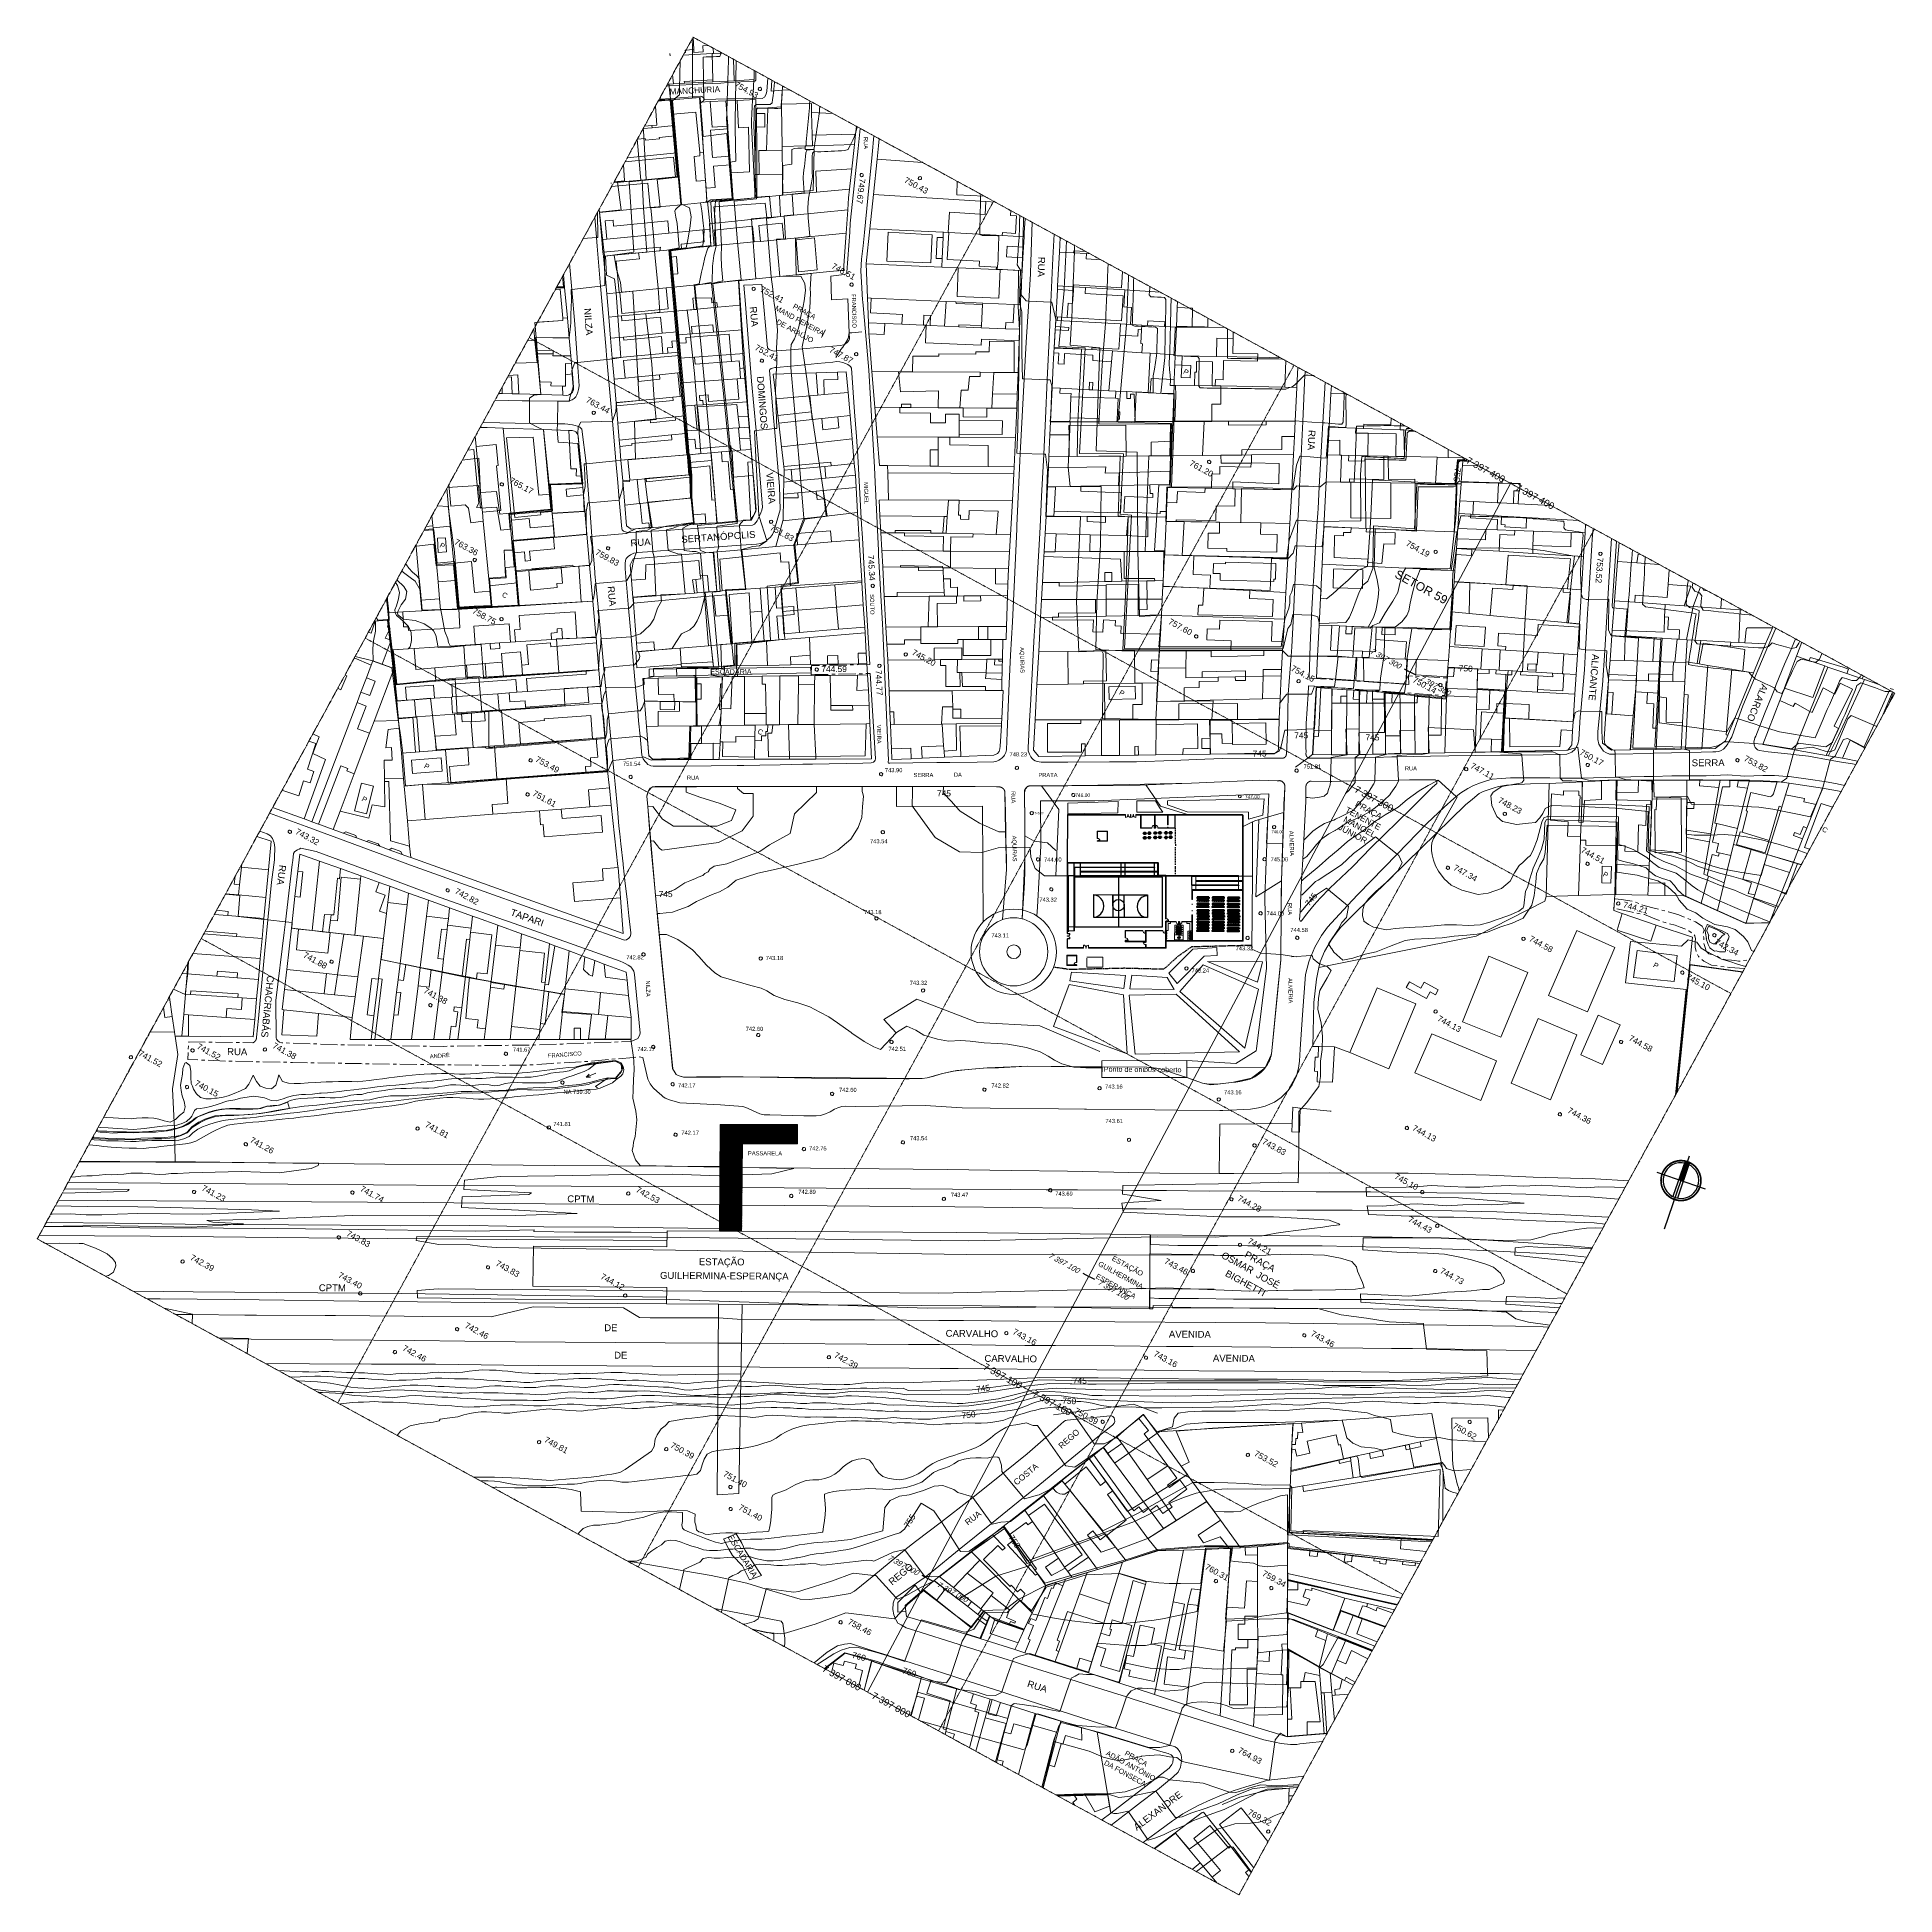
# Model space of a CAD drawing. Header units: feet. Extents: x 344914 to 345457, y 7396879 to 7397422.
import ezdxf
from ezdxf.enums import TextEntityAlignment as Align

# ---------------------------------------------------------------- set-up
doc = ezdxf.new("R2010")
doc.units = ezdxf.units.FT
doc.header["$MEASUREMENT"] = 0
for name, pattern in [('DASHED', [19.05, 12.7, -6.35]), ('DASHED2', [0.375, 0.25, -0.125]), ('T01', [8, 5, -1, 1, -1]), ('T02', [4, 3, -1])]:
    doc.linetypes.add(name, pattern=pattern)
doc.layers.get('0').update_dxf_attribs({"lineweight": 18})
for name, color, linetype, lineweight in [('100_SIST_VIARIO_MEIO_FIO', 1, 'Continuous', 18), ('102_SIST_VIARIO_LEITO_VIA', 6, 'T01', 18), ('106_PRACAS_PARQUES_TOP', 9, 'Continuous', 18), ('108_SEP_FIS_CANT_CENT_ILHA', 7, 'Continuous', 18), ('110_PONTE_BUEIRO_GALERIA', 190, 'Continuous', 18), ('118_PASSARELA', 2, 'Continuous', 18), ('122_TUN', 190, 'T02', 18), ('144_P_DUPLA_ASF_TOP', 7, 'Continuous', 18), ('160_P_SIMP_ASF_TOP', 7, 'Continuous', 18), ('164_P_SIMP_CONC_TOP', 7, 'Continuous', 18), ('188_FERROVIA', 251, 'T03', 18), ('190_FERROVIA_TOP', 7, 'Continuous', 18), ('192_METROVIA', 9, 'T03', 18), ('198_RUA_ESCADARIA_E_TOP', 7, 'Continuous', 18), ('199_SEGMENTO_DE_VIA', 7, 'Continuous', 18), ('206_MURO_E_MURO_ARRIMO', 7, 'Continuous', 18), ('208_CERCA', 6, 'T04', 18), ('214_PROJ_BEIRAL_EDIF', 10, 'Continuous', 18), ('216_EDIF_NOTAVEL', 2, 'Continuous', 18), ('218_EDIF_NOTAVEL_TOP', 7, 'Continuous', 18), ('220_PISCINA_TOP', 4, 'Continuous', 18), ('228_CONST_FUND_RUINA_E_TOP', 10, 'Continuous', 18), ('350_HIDROG_PERENE_TOP', 5, 'Continuous', 18), ('352_HIDROG_INTERM_TOP', 4, 'Continuous', 18), ('504_LM_DISTRITO', 16, 'T08', 18), ('510_LM_SETOR_FISCAL_TOP', 134, 'Continuous', 18), ('522_SEGMENTO_DE_LIMITES', 72, 'Continuous', 18), ('600_CURVA_MESTRA', 14, 'Continuous', 18), ('602_CURVA_MESTRA_TOP', 24, 'Continuous', 18), ('604_CURVA_INTERM', 7, 'Continuous', 18), ('606_PTO_COTADO', 7, 'Continuous', 18), ('608_PTO_COTADO_INTERVIA', 1, 'Continuous', 18), ('610_PTO_COTADO_NV_AGUA', 5, 'Continuous', 18), ('624_SEGM_CURVA_MESTRA', 14, 'Continuous', 18), ('626_SEGM_CURVA_INTERM', 7, 'Continuous', 18), ('902_MALHA_TEXTO_COORD_UTM', 8, 'DASHED2', 13), ('904_COORD_GEOGRAF', 7, 'Continuous', 13), ('cerca', 6, 'DASHED2', 30), ('corremao', 7, 'Continuous', 25), ('escada rampa', 202, 'Continuous', 30), ('janela', 160, 'Continuous', 9), ('parede', 7, 'Continuous', 18), ('porta', 7, 'Continuous', 15), ('quadra', 92, 'Continuous', 25), ('SMI_TERRENO', 7, 'Continuous', 18), ('vegetacao', 100, 'Continuous', 5)]:
    doc.layers.add(name, color=color, linetype=linetype, lineweight=lineweight)
for name, color, linetype in [('910_COORD_UTM_COR_ALEGRE', 7, 'Continuous'), ('ARREDI', 2, 'Continuous'), ('GRAMA', 1, 'Continuous'), ('lote', 9, 'DASHED'), ('MESA', 7, 'Continuous'), ('MOBIL_I', 13, 'Continuous'), ('PECAS', 2, 'Continuous')]:
    doc.layers.add(name, color=color, linetype=linetype)
doc.styles.get("Standard").update_dxf_attribs({"font": 'arial.ttf'})
doc.styles.add('Style-Arial', font='arial.ttf')
doc.linetypes.add('T03', pattern='A,10,[1,SAO_PAULO_1000.SHX,S=1,R=0,X=0,Y=0],0.001', length=10.001)
doc.linetypes.add('T04', pattern='A,0.001,[3,SAO_PAULO_1000.SHX,S=0.5,R=0,X=0,Y=0],10', length=10.001)
doc.linetypes.add('T08', pattern='A,0.001,-2,[2,SAO_PAULO_1000.SHX,S=0.17,R=0,X=0,Y=0],-1.5,2,-1,[2,SAO_PAULO_1000.SHX,S=0.17,R=0,X=0,Y=0],-2.5,10', length=19.001)

# ---------------------------------------------------------------- blocks, each defined once
blk = doc.blocks.new('SP06G')
at = {"layer": '350_HIDROG_PERENE_TOP'}
for p, q in [((-1.54, 0), (1.54, 0)), ((1.54, 0), (0.34, 0.5)), ((1.54, 0), (0.34, -0.51))]:
    blk.add_line(p, q, dxfattribs=at)
blk = doc.blocks.new('SP09')
at = {"layer": '606_PTO_COTADO', "flags": 128}
blk.add_lwpolyline([(0.11, 0.47), (0.36, 0.33), (0.48, 0.05), (0.42, -0.25), (0.2, -0.44), (-0.1, -0.47), (-0.37, -0.32), (-0.48, -0.05), (-0.41, 0.25), (-0.19, 0.44), (0.11, 0.47)], dxfattribs=at)
blk = doc.blocks.new('SP10')
at = {"layer": '608_PTO_COTADO_INTERVIA', "flags": 128}
blk.add_lwpolyline([(0.11, 0.47), (0.36, 0.33), (0.48, 0.05), (0.42, -0.25), (0.2, -0.44), (-0.1, -0.47), (-0.37, -0.32), (-0.48, -0.05), (-0.41, 0.25), (-0.19, 0.45), (0.11, 0.47)], dxfattribs=at)
blk = doc.blocks.new('SP11')
at = {"layer": '610_PTO_COTADO_NV_AGUA', "flags": 128}
blk.add_lwpolyline([(0.11, 0.47), (0.36, 0.33), (0.48, 0.05), (0.42, -0.25), (0.2, -0.44), (-0.1, -0.47), (-0.37, -0.32), (-0.48, -0.05), (-0.41, 0.25), (-0.19, 0.44), (0.11, 0.47)], dxfattribs=at)
blk = doc.blocks.new('BPRO_North3')
for p, q in [((0, -11.66), (0, 11.66)), ((-11.74, 0), (23.44, 0)), ((-9.04, 1.11), (8.07, 1.11)), ((-8.72, 0.58), (0, 0.58)), ((-9.04, -1.11), (8.07, -1.11)), ((-8.72, -0.58), (0, -0.58))]:
    blk.add_line(p, q)
at = {"const_width": 0.778}
blk.add_lwpolyline([(0, -9.11, 1), (0, 9.11, 1)], format="xyb", close=True, dxfattribs=at)
blk.add_arc((0, 0), 8.15, 184.06081, 175.93919)
blk.add_solid([(0, -0.58), (0, 0.58), (-8.72, -0.58), (-8.72, 0.58)])
blk = doc.blocks.new('DINING_TABLE_36X72')
at = {"linetype": 'Continuous'}
for p, q in [((-45.5, 8), (-44.5004, 8.15617)), ((-45.5, 8), (-45.5, -8)), ((-44.5, -8.15843), (-44.5, 8.15338)), ((-44.0006, 8.23428), (-35.9976, 9.48474)), ((-44, 8.23041), (-44, -8.23915)), ((36, 18), (-36, 18)), ((-36, 18), (-36, -18)), ((-22.2343, 26.00059), (-23.4847, 17.99762)), ((-22.2304, 26), (-5.7608, 26)), ((-22, 27.5), (-22.1562, 26.50042)), ((-5.8416, 26.5), (-22.1534, 26.5)), ((-22, 27.5), (-6, 27.5)), ((-5.8437, 26.49966), (-6, 27.5)), ((-4.5152, 17.99762), (-5.7655, 25.99926)), ((5.7657, 26.00059), (4.5153, 17.99762)), ((5.7696, 26), (22.2392, 26)), ((6, 27.5), (5.8438, 26.50042)), ((22.1584, 26.5), (5.8466, 26.5)), ((6, 27.5), (22, 27.5)), ((22.1563, 26.49966), (22, 27.5)), ((23.4848, 17.99762), (22.2345, 25.99926)), ((44.0006, 8.23428), (35.9976, 9.48474)), ((36, -18), (36, 18)), ((44, 8.23041), (44, -8.23915)), ((44.5, -8.15843), (44.5, 8.15338)), ((45.5, 8), (44.5005, 8.15617)), ((45.5, 8), (45.5, -8)), ((-44.4997, -8.15631), (-45.5, -8)), ((-35.9976, -9.48476), (-43.9993, -8.2345)), ((-36, -18), (36, -18)), ((-22.2343, -26.0006), (-23.4847, -17.99762)), ((-22.2304, -26), (-5.7608, -26)), ((-22, -27.5), (-22.1562, -26.50044)), ((-5.8416, -26.5), (-22.1534, -26.5)), ((-22, -27.5), (-6, -27.5)), ((-5.8437, -26.49967), (-6, -27.5)), ((-4.5152, -17.99762), (-5.7655, -25.99928)), ((5.7657, -26.0006), (4.5153, -17.99762)), ((5.7696, -26), (22.2392, -26)), ((6, -27.5), (5.8438, -26.50044)), ((22.1584, -26.5), (5.8466, -26.5)), ((6, -27.5), (22, -27.5)), ((22.1563, -26.49967), (22, -27.5)), ((23.4848, -17.99762), (22.2345, -25.99928)), ((35.9976, -9.48476), (43.9993, -8.2345)), ((44.4997, -8.15631), (45.5, -8))]:
    blk.add_line(p, q, dxfattribs=at)
for points in [[(-36, 15), (-31.1772, 14.97754), (-26.8079, 14.91406), (-22.8538, 14.81543), (-19.276, 14.6875), (-16.0362, 14.53613), (-13.0957, 14.36718), (-10.4159, 14.18652), (-7.9583, 14), (-5.6904, 13.81315), (-3.6035, 13.63021), (-1.6954, 13.45508), (0.0365, 13.29166), (1.5945, 13.14388), (2.9811, 13.01562), (4.1988, 12.9108), (5.25, 12.83333), (6.1393, 12.78613), (6.8802, 12.76823), (7.4883, 12.77767), (7.9792, 12.8125), (8.3685, 12.87077), (8.6719, 12.95052), (8.9049, 13.0498), (9.0833, 13.16666), (9.2205, 13.29899), (9.3216, 13.44401), (9.3895, 13.59879), (9.4271, 13.76041), (9.4373, 13.92594), (9.4232, 14.09245), (9.3875, 14.257), (9.3333, 14.41666), (9.2638, 14.56917), (9.1836, 14.71484), (9.0975, 14.85465), (9.0104, 14.98958), (8.9272, 15.1206), (8.8529, 15.2487), (8.7922, 15.37483), (8.75, 15.5), (8.7305, 15.62467), (8.7344, 15.74739), (8.7617, 15.86621), (8.8125, 15.97916), (8.8867, 16.08431), (8.9844, 16.17968), (9.1055, 16.26334), (9.25, 16.33333), (9.4189, 16.38802), (9.6172, 16.42708), (9.8506, 16.45052), (10.125, 16.45833), (10.4463, 16.45052), (10.8203, 16.42708), (11.2529, 16.38802), (11.75, 16.33333), (12.3184, 16.26318), (12.9694, 16.17838), (13.7151, 16.07991), (14.5677, 15.96875), (15.5395, 15.84586), (16.6426, 15.71224), (17.8893, 15.56884), (19.2917, 15.41666), (20.859, 15.25667), (22.5879, 15.08984), (24.4721, 14.91715), (26.5052, 14.73958), (28.6809, 14.5581), (30.9929, 14.3737), (33.4347, 14.18733), (36, 14)], [(-36, 10), (-28.9766, 10.14274), (-23.1725, 10.20442), (-18.4241, 10.19775), (-14.5677, 10.13541), (-11.4399, 10.03011), (-8.877, 9.89453), (-6.7154, 9.74137), (-4.7917, 9.58333), (-2.9698, 9.43082), (-1.2246, 9.28515), (0.4415, 9.14534), (2.026, 9.01041), (3.5266, 8.87939), (4.9408, 8.7513), (6.266, 8.62516), (7.5, 8.5), (8.6411, 8.37549), (9.6914, 8.2539), (10.6538, 8.13818), (11.5312, 8.03125), (12.3267, 7.93603), (13.043, 7.85547), (13.6831, 7.79248), (14.25, 7.75), (14.7471, 7.7303), (15.1797, 7.73307), (15.5537, 7.75732), (15.875, 7.80208), (16.1494, 7.86637), (16.3828, 7.94922), (16.5811, 8.04964), (16.75, 8.16666), (16.8944, 8.29915), (17.0143, 8.44531), (17.1089, 8.60319), (17.1771, 8.77083), (17.218, 8.94629), (17.2305, 9.1276), (17.2137, 9.31282), (17.1667, 9.5), (17.0895, 9.6875), (16.987, 9.875), (16.8649, 10.0625), (16.7292, 10.25), (16.5856, 10.4375), (16.4401, 10.625), (16.2985, 10.8125), (16.1667, 11), (16.05, 11.18733), (15.9518, 11.3737), (15.8752, 11.5581), (15.8229, 11.73958), (15.798, 11.91715), (15.8034, 12.08984), (15.842, 12.25667), (15.9167, 12.41666), (16.0295, 12.56836), (16.1784, 12.70833), (16.3605, 12.83268), (16.5729, 12.9375), (16.8127, 13.01888), (17.0768, 13.07291), (17.3625, 13.0957), (17.6667, 13.08333), (17.9894, 13.03312), (18.3418, 12.94726), (18.7382, 12.82918), (19.1927, 12.68229), (19.7195, 12.51001), (20.3327, 12.31575), (21.0465, 12.10294), (21.875, 11.875), (22.8357, 11.63354), (23.959, 11.37304), (25.2786, 11.08618), (26.8282, 10.76562), (28.6414, 10.40405), (30.752, 9.99414), (33.1936, 9.52856), (36, 9)], [(-36, 5.5), (-30.7157, 5.3348), (-26.069, 5.20963), (-21.9946, 5.11767), (-18.4271, 5.05208), (-15.3009, 5.00602), (-12.5508, 4.97265), (-10.1112, 4.94515), (-7.9167, 4.91666), (-5.909, 4.88167), (-4.0586, 4.83984), (-2.3429, 4.79215), (-0.7396, 4.73958), (0.7739, 4.6831), (2.22, 4.6237), (3.6213, 4.56233), (5, 4.5), (6.373, 4.43782), (7.7344, 4.3776), (9.0723, 4.32129), (10.375, 4.27083), (11.6309, 4.22819), (12.8281, 4.19531), (13.9551, 4.17415), (15, 4.16666), (15.954, 4.17448), (16.819, 4.19791), (17.6001, 4.23698), (18.3021, 4.29166), (18.9299, 4.36198), (19.4883, 4.44791), (19.9823, 4.54948), (20.4167, 4.66666), (20.7969, 4.79899), (21.1302, 4.94401), (21.4245, 5.09879), (21.6875, 5.26041), (21.9271, 5.42594), (22.1511, 5.59245), (22.3672, 5.757), (22.5834, 5.91666), (22.8065, 6.06868), (23.0404, 6.21093), (23.2879, 6.34147), (23.5521, 6.45833), (23.8358, 6.55957), (24.142, 6.64323), (24.4735, 6.70735), (24.8334, 6.75), (25.2235, 6.76969), (25.642, 6.76692), (26.0858, 6.74267), (26.5521, 6.69791), (27.0379, 6.63362), (27.5404, 6.55078), (28.0565, 6.45036), (28.5834, 6.33333), (29.1242, 6.19987), (29.7071, 6.04687), (30.3661, 5.87044), (31.1354, 5.66666), (32.0493, 5.43164), (33.142, 5.16146), (34.4475, 4.85221), (36, 4.5)], [(-36, -1), (-30.7915, -0.6591), (-26.0195, -0.38216), (-21.6519, -0.16284), (-17.6563, 0.00521), (-14.0005, 0.12833), (-10.6523, 0.21289), (-7.5796, 0.26522), (-4.75, 0.29166), (-2.134, 0.29793), (0.2878, 0.28711), (2.5317, 0.26163), (4.6146, 0.22396), (6.5529, 0.17651), (8.3633, 0.12174), (10.0623, 0.06209), (11.6667, 0), (13.1899, -0.06201), (14.6341, -0.1211), (15.9982, -0.17432), (17.2813, -0.21875), (18.4823, -0.25147), (19.6003, -0.26953), (20.6343, -0.27002), (21.5834, -0.25), (22.4481, -0.20768), (23.2357, -0.14584), (23.9549, -0.06836), (24.6146, 0.02083), (25.2235, 0.11784), (25.7904, 0.21875), (26.3241, 0.31966), (26.8334, 0.41666), (27.3265, 0.50618), (27.8099, 0.58593), (28.2894, 0.65397), (28.7709, 0.70833), (29.2601, 0.74707), (29.763, 0.76823), (30.2855, 0.76985), (30.8334, 0.75), (31.4088, 0.70784), (31.9994, 0.64713), (32.589, 0.57275), (33.1615, 0.48958), (33.7008, 0.4025), (34.1908, 0.3164), (34.6153, 0.23616), (34.9584, 0.16666), (35.2099, 0.11165), (35.3848, 0.07031), (35.504, 0.04069), (35.5886, 0.02083), (35.6594, 0.00879), (35.7377, 0.0026), (35.8442, 0.00032), (36, 0)], [(-36, -6.5), (-27.1843, -6.31267), (-20.084, -6.1263), (-14.469, -5.9419), (-10.1094, -5.76042), (-6.7752, -5.58285), (-4.2363, -5.41016), (-2.2629, -5.24333), (-0.625, -5.08334), (0.8708, -4.93099), (2.2715, -4.78646), (3.5872, -4.64974), (4.8281, -4.52084), (6.0046, -4.39974), (7.127, -4.28646), (8.2053, -4.18099), (9.25, -4.08334), (10.2705, -3.99382), (11.2734, -3.91407), (12.2647, -3.84603), (13.25, -3.79167), (14.2354, -3.75293), (15.2266, -3.73177), (16.2295, -3.73015), (17.25, -3.75), (18.2912, -3.79248), (19.3451, -3.85547), (20.4009, -3.93604), (21.4479, -4.03125), (22.4754, -4.13819), (23.4727, -4.25391), (24.4289, -4.37549), (25.3334, -4.5), (26.1785, -4.62492), (26.9694, -4.74935), (27.7145, -4.87281), (28.4219, -4.99479), (29.1, -5.11483), (29.7572, -5.23242), (30.4016, -5.34709), (31.0417, -5.45834), (31.6837, -5.56437), (32.3262, -5.65821), (32.9658, -5.73153), (33.599, -5.77604), (34.2224, -5.78345), (34.8327, -5.74545), (35.4264, -5.65373), (36, -5.5)], [(-36, -10), (-26.4022, -9.81299), (-18.4675, -9.62891), (-11.9839, -9.45069), (-6.7396, -9.28125), (-2.5226, -9.12354), (0.8789, -8.98047), (3.6769, -8.85498), (6.0833, -8.75), (8.2767, -8.66765), (10.3021, -8.60677), (12.1712, -8.56543), (13.8958, -8.54167), (15.4876, -8.53353), (16.9583, -8.53907), (18.3197, -8.55632), (19.5834, -8.58334), (20.7616, -8.61841), (21.8685, -8.66081), (22.9188, -8.71004), (23.9271, -8.76563), (24.9081, -8.82707), (25.8763, -8.89388), (26.8465, -8.96558), (27.8334, -9.04167), (28.8474, -9.12118), (29.8828, -9.20117), (30.93, -9.27824), (31.9792, -9.34896), (33.0205, -9.40991), (34.0443, -9.45768), (35.0407, -9.48885), (36, -9.5)], [(-36, -14.5), (-30.0881, -14.33513), (-25.0332, -14.21224), (-20.7312, -14.12647), (-17.0781, -14.07292), (-13.97, -14.04671), (-11.3027, -14.04297), (-8.9724, -14.05681), (-6.875, -14.08334), (-4.9224, -14.11833), (-3.0905, -14.16016), (-1.3709, -14.20785), (0.2448, -14.26042), (1.7647, -14.3169), (3.1973, -14.3763), (4.5507, -14.43767), (5.8333, -14.5), (7.0554, -14.5621), (8.235, -14.62175), (9.3922, -14.67652), (10.5469, -14.72396), (11.7192, -14.76164), (12.929, -14.78711), (14.1965, -14.79794), (15.5417, -14.79167), (16.9933, -14.76424), (18.6152, -14.70508), (20.4804, -14.60197), (22.6615, -14.44271), (25.2312, -14.21509), (28.2624, -13.9069), (31.8277, -13.50594), (36, -13)]]:
    blk.add_lwpolyline(points, dxfattribs=at)

msp = doc.modelspace()

# ---------------------------------------------------------------- hatches: boundary and pattern name
at = {"layer": '118_PASSARELA'}
h = msp.add_hatch(dxfattribs=at)
h.set_pattern_fill('ANSI31', color=256)
h.set_pattern_definition([(45, (0, 0), (-0.0883883476483, 0.0883883476483), [])])
h.paths.add_polyline_path([(345136.52, 7397104.37), (345113.96, 7397104.37), (345113.88, 7397092.16), (345120.07, 7397091.84), (345120.4, 7397091.84), (345120.46, 7397098.73), (345136.52, 7397098.73)])
h.paths.add_polyline_path([(345120.4, 7397091.83), (345120.07, 7397091.84), (345113.88, 7397091.96), (345113.87, 7397089.44), (345120.38, 7397089.67)])
h.paths.add_polyline_path([(345120.38, 7397089.67), (345113.87, 7397089.44), (345113.85, 7397086.22), (345120.34, 7397086.03)])
h.paths.add_polyline_path([(345120.34, 7397086.03), (345113.85, 7397086.22), (345113.85, 7397086.22), (345113.81, 7397080.93), (345120.29, 7397080.8)])
h.paths.add_polyline_path([(345120.29, 7397080.8), (345113.81, 7397080.93), (345113.78, 7397076.08), (345119.02, 7397073.22), (345120.22, 7397073.22)])
h.paths.add_polyline_path([(345113.78, 7397076.08), (345113.76, 7397073.26), (345119.02, 7397073.22)])

# ---------------------------------------------------------------- linework, layer by layer
for p, q in [((345220.82, 7397120.96, 743), (345225.49, 7397120.98, 743)), ((345250.28, 7397121.09, 743), (345273.41, 7397121.19, 743))]:
    msp.add_line(p, q)
at = {"color": 0}
for points in [[(345253.66, 7397168.23), (345253.66, 7397168.14), (345253.68, 7397168.14), (345253.68, 7397167.8), (345253.58, 7397167.8), (345253.58, 7397167.78), (345253.32, 7397167.78), (345253.32, 7397167.8), (345253.22, 7397167.8), (345253.22, 7397168.14), (345253.24, 7397168.14), (345253.24, 7397168.23)], [(345253.69, 7397170.06), (345253.69, 7397169.97), (345253.71, 7397169.97), (345253.71, 7397169.63), (345253.62, 7397169.63), (345253.62, 7397169.61), (345253.35, 7397169.61), (345253.35, 7397169.63), (345253.26, 7397169.63), (345253.26, 7397169.97), (345253.28, 7397169.97), (345253.28, 7397170.06)], [(345253.71, 7397169.07), (345253.71, 7397168.98), (345253.73, 7397168.98), (345253.73, 7397168.64), (345253.63, 7397168.64), (345253.63, 7397168.62), (345253.37, 7397168.62), (345253.37, 7397168.64), (345253.27, 7397168.64), (345253.27, 7397168.98), (345253.29, 7397168.98), (345253.29, 7397169.07)], [(345253.74, 7397167.16), (345253.74, 7397167.07), (345253.75, 7397167.07), (345253.75, 7397166.72), (345253.66, 7397166.72), (345253.66, 7397166.71), (345253.4, 7397166.71), (345253.4, 7397166.72), (345253.3, 7397166.72), (345253.3, 7397167.07), (345253.32, 7397167.07), (345253.32, 7397167.16)], [(345253.75, 7397170.9), (345253.75, 7397170.8), (345253.76, 7397170.8), (345253.76, 7397170.46), (345253.67, 7397170.46), (345253.67, 7397170.45), (345253.41, 7397170.45), (345253.41, 7397170.46), (345253.31, 7397170.46), (345253.31, 7397170.8), (345253.33, 7397170.8), (345253.33, 7397170.9)], [(345254.16, 7397168.23), (345254.16, 7397168.13), (345254.18, 7397168.13), (345254.18, 7397167.79), (345254.08, 7397167.79), (345254.08, 7397167.78), (345253.82, 7397167.78), (345253.82, 7397167.79), (345253.73, 7397167.79), (345253.73, 7397168.13), (345253.74, 7397168.13), (345253.74, 7397168.23)], [(345254.2, 7397170.06), (345254.2, 7397169.96), (345254.22, 7397169.96), (345254.22, 7397169.62), (345254.12, 7397169.62), (345254.12, 7397169.6), (345253.86, 7397169.6), (345253.86, 7397169.62), (345253.76, 7397169.62), (345253.76, 7397169.96), (345253.78, 7397169.96), (345253.78, 7397170.06)], [(345254.21, 7397169.07), (345254.21, 7397168.97), (345254.23, 7397168.97), (345254.23, 7397168.63), (345254.14, 7397168.63), (345254.14, 7397168.61), (345253.87, 7397168.61), (345253.87, 7397168.63), (345253.78, 7397168.63), (345253.78, 7397168.97), (345253.79, 7397168.97), (345253.79, 7397169.07)], [(345254.24, 7397167.16), (345254.24, 7397167.06), (345254.26, 7397167.06), (345254.26, 7397166.72), (345254.16, 7397166.72), (345254.16, 7397166.7), (345253.9, 7397166.7), (345253.9, 7397166.72), (345253.8, 7397166.72), (345253.8, 7397167.06), (345253.82, 7397167.06), (345253.82, 7397167.16)], [(345254.25, 7397170.89), (345254.25, 7397170.8), (345254.27, 7397170.8), (345254.27, 7397170.46), (345254.17, 7397170.46), (345254.17, 7397170.44), (345253.91, 7397170.44), (345253.91, 7397170.46), (345253.81, 7397170.46), (345253.81, 7397170.8), (345253.83, 7397170.8), (345253.83, 7397170.89)], [(345254.67, 7397168.22), (345254.67, 7397168.13), (345254.69, 7397168.13), (345254.69, 7397167.79), (345254.59, 7397167.79), (345254.59, 7397167.77), (345254.33, 7397167.77), (345254.33, 7397167.79), (345254.24, 7397167.79), (345254.24, 7397168.13), (345254.25, 7397168.13), (345254.25, 7397168.22)], [(345254.71, 7397170.05), (345254.71, 7397169.96), (345254.72, 7397169.96), (345254.72, 7397169.61), (345254.63, 7397169.61), (345254.63, 7397169.6), (345254.37, 7397169.6), (345254.37, 7397169.61), (345254.27, 7397169.61), (345254.27, 7397169.96), (345254.29, 7397169.96), (345254.29, 7397170.05)], [(345254.72, 7397169.06), (345254.72, 7397168.97), (345254.74, 7397168.97), (345254.74, 7397168.62), (345254.64, 7397168.62), (345254.64, 7397168.61), (345254.38, 7397168.61), (345254.38, 7397168.62), (345254.29, 7397168.62), (345254.29, 7397168.97), (345254.3, 7397168.97), (345254.3, 7397169.06)], [(345254.75, 7397167.15), (345254.75, 7397167.05), (345254.77, 7397167.05), (345254.77, 7397166.71), (345254.67, 7397166.71), (345254.67, 7397166.7), (345254.41, 7397166.7), (345254.41, 7397166.71), (345254.31, 7397166.71), (345254.31, 7397167.05), (345254.33, 7397167.05), (345254.33, 7397167.15)], [(345254.76, 7397170.89), (345254.76, 7397170.79), (345254.78, 7397170.79), (345254.78, 7397170.45), (345254.68, 7397170.45), (345254.68, 7397170.44), (345254.42, 7397170.44), (345254.42, 7397170.45), (345254.32, 7397170.45), (345254.32, 7397170.79), (345254.34, 7397170.79), (345254.34, 7397170.89)], [(345255.19, 7397168.22), (345255.19, 7397168.13), (345255.2, 7397168.13), (345255.2, 7397167.79), (345255.11, 7397167.79), (345255.11, 7397167.77), (345254.85, 7397167.77), (345254.85, 7397167.79), (345254.75, 7397167.79), (345254.75, 7397168.13), (345254.77, 7397168.13), (345254.77, 7397168.22)], [(345255.22, 7397170.05), (345255.22, 7397169.96), (345255.24, 7397169.96), (345255.24, 7397169.61), (345255.14, 7397169.61), (345255.14, 7397169.6), (345254.88, 7397169.6), (345254.88, 7397169.61), (345254.79, 7397169.61), (345254.79, 7397169.96), (345254.8, 7397169.96), (345254.8, 7397170.05)], [(345255.24, 7397169.06), (345255.24, 7397168.97), (345255.25, 7397168.97), (345255.25, 7397168.62), (345255.16, 7397168.62), (345255.16, 7397168.61), (345254.9, 7397168.61), (345254.9, 7397168.62), (345254.8, 7397168.62), (345254.8, 7397168.97), (345254.82, 7397168.97), (345254.82, 7397169.06)], [(345255.26, 7397167.15), (345255.26, 7397167.05), (345255.28, 7397167.05), (345255.28, 7397166.71), (345255.19, 7397166.71), (345255.19, 7397166.7), (345254.92, 7397166.7), (345254.92, 7397166.71), (345254.83, 7397166.71), (345254.83, 7397167.05), (345254.85, 7397167.05), (345254.85, 7397167.15)], [(345255.27, 7397170.89), (345255.27, 7397170.79), (345255.29, 7397170.79), (345255.29, 7397170.45), (345255.19, 7397170.45), (345255.19, 7397170.44), (345254.93, 7397170.44), (345254.93, 7397170.45), (345254.84, 7397170.45), (345254.84, 7397170.79), (345254.85, 7397170.79), (345254.85, 7397170.89)], [(345255.69, 7397168.22), (345255.69, 7397168.13), (345255.71, 7397168.13), (345255.71, 7397167.79), (345255.62, 7397167.79), (345255.62, 7397167.77), (345255.35, 7397167.77), (345255.35, 7397167.79), (345255.26, 7397167.79), (345255.26, 7397168.13), (345255.28, 7397168.13), (345255.28, 7397168.22)], [(345255.73, 7397170.05), (345255.73, 7397169.96), (345255.75, 7397169.96), (345255.75, 7397169.61), (345255.65, 7397169.61), (345255.65, 7397169.6), (345255.39, 7397169.6), (345255.39, 7397169.61), (345255.3, 7397169.61), (345255.3, 7397169.96), (345255.31, 7397169.96), (345255.31, 7397170.05)], [(345255.75, 7397169.06), (345255.75, 7397168.97), (345255.76, 7397168.97), (345255.76, 7397168.62), (345255.67, 7397168.62), (345255.67, 7397168.61), (345255.41, 7397168.61), (345255.41, 7397168.62), (345255.31, 7397168.62), (345255.31, 7397168.97), (345255.33, 7397168.97), (345255.33, 7397169.06)], [(345255.77, 7397167.15), (345255.77, 7397167.05), (345255.79, 7397167.05), (345255.79, 7397166.71), (345255.69, 7397166.71), (345255.69, 7397166.7), (345255.43, 7397166.7), (345255.43, 7397166.71), (345255.34, 7397166.71), (345255.34, 7397167.05), (345255.35, 7397167.05), (345255.35, 7397167.15)], [(345255.78, 7397170.89), (345255.78, 7397170.79), (345255.8, 7397170.79), (345255.8, 7397170.45), (345255.7, 7397170.45), (345255.7, 7397170.44), (345255.44, 7397170.44), (345255.44, 7397170.45), (345255.35, 7397170.45), (345255.35, 7397170.79), (345255.36, 7397170.79), (345255.36, 7397170.89)], [(345256.19, 7397168.22), (345256.19, 7397168.13), (345256.2, 7397168.13), (345256.2, 7397167.79), (345256.11, 7397167.79), (345256.11, 7397167.77), (345255.85, 7397167.77), (345255.85, 7397167.79), (345255.75, 7397167.79), (345255.75, 7397168.13), (345255.77, 7397168.13), (345255.77, 7397168.22)], [(345256.22, 7397170.05), (345256.22, 7397169.96), (345256.24, 7397169.96), (345256.24, 7397169.61), (345256.15, 7397169.61), (345256.15, 7397169.6), (345255.88, 7397169.6), (345255.88, 7397169.61), (345255.79, 7397169.61), (345255.79, 7397169.96), (345255.81, 7397169.96), (345255.81, 7397170.05)], [(345256.24, 7397169.06), (345256.24, 7397168.97), (345256.26, 7397168.97), (345256.26, 7397168.62), (345256.16, 7397168.62), (345256.16, 7397168.61), (345255.9, 7397168.61), (345255.9, 7397168.62), (345255.8, 7397168.62), (345255.8, 7397168.97), (345255.82, 7397168.97), (345255.82, 7397169.06)], [(345256.27, 7397167.15), (345256.27, 7397167.05), (345256.28, 7397167.05), (345256.28, 7397166.71), (345256.19, 7397166.71), (345256.19, 7397166.7), (345255.93, 7397166.7), (345255.93, 7397166.71), (345255.83, 7397166.71), (345255.83, 7397167.05), (345255.85, 7397167.05), (345255.85, 7397167.15)], [(345256.28, 7397170.89), (345256.28, 7397170.79), (345256.29, 7397170.79), (345256.29, 7397170.45), (345256.2, 7397170.45), (345256.2, 7397170.44), (345255.93, 7397170.44), (345255.93, 7397170.45), (345255.84, 7397170.45), (345255.84, 7397170.79), (345255.86, 7397170.79), (345255.86, 7397170.89)], [(345256.69, 7397168.23), (345256.69, 7397168.13), (345256.7, 7397168.13), (345256.7, 7397167.79), (345256.61, 7397167.79), (345256.61, 7397167.77), (345256.35, 7397167.77), (345256.35, 7397167.79), (345256.25, 7397167.79), (345256.25, 7397168.13), (345256.27, 7397168.13), (345256.27, 7397168.23)], [(345256.72, 7397170.05), (345256.72, 7397169.96), (345256.74, 7397169.96), (345256.74, 7397169.62), (345256.64, 7397169.62), (345256.64, 7397169.6), (345256.38, 7397169.6), (345256.38, 7397169.62), (345256.29, 7397169.62), (345256.29, 7397169.96), (345256.3, 7397169.96), (345256.3, 7397170.05)], [(345256.74, 7397169.06), (345256.74, 7397168.97), (345256.76, 7397168.97), (345256.76, 7397168.63), (345256.66, 7397168.63), (345256.66, 7397168.61), (345256.4, 7397168.61), (345256.4, 7397168.63), (345256.3, 7397168.63), (345256.3, 7397168.97), (345256.32, 7397168.97), (345256.32, 7397169.06)], [(345256.77, 7397167.15), (345256.77, 7397167.06), (345256.78, 7397167.06), (345256.78, 7397166.72), (345256.69, 7397166.72), (345256.69, 7397166.7), (345256.43, 7397166.7), (345256.43, 7397166.72), (345256.33, 7397166.72), (345256.33, 7397167.06), (345256.35, 7397167.06), (345256.35, 7397167.15)], [(345256.77, 7397170.89), (345256.77, 7397170.8), (345256.79, 7397170.8), (345256.79, 7397170.46), (345256.7, 7397170.46), (345256.7, 7397170.44), (345256.43, 7397170.44), (345256.43, 7397170.46), (345256.34, 7397170.46), (345256.34, 7397170.8), (345256.36, 7397170.8), (345256.36, 7397170.89)], [(345258.12, 7397168.23), (345258.12, 7397168.14), (345258.13, 7397168.14), (345258.13, 7397167.8), (345258.04, 7397167.8), (345258.04, 7397167.78), (345257.78, 7397167.78), (345257.78, 7397167.8), (345257.68, 7397167.8), (345257.68, 7397168.14), (345257.7, 7397168.14), (345257.7, 7397168.23)], [(345258.15, 7397170.06), (345258.15, 7397169.97), (345258.17, 7397169.97), (345258.17, 7397169.63), (345258.07, 7397169.63), (345258.07, 7397169.61), (345257.81, 7397169.61), (345257.81, 7397169.63), (345257.72, 7397169.63), (345257.72, 7397169.97), (345257.73, 7397169.97), (345257.73, 7397170.06)], [(345258.17, 7397169.07), (345258.17, 7397168.98), (345258.19, 7397168.98), (345258.19, 7397168.64), (345258.09, 7397168.64), (345258.09, 7397168.62), (345257.83, 7397168.62), (345257.83, 7397168.64), (345257.73, 7397168.64), (345257.73, 7397168.98), (345257.75, 7397168.98), (345257.75, 7397169.07)], [(345258.2, 7397167.16), (345258.2, 7397167.07), (345258.21, 7397167.07), (345258.21, 7397166.72), (345258.12, 7397166.72), (345258.12, 7397166.71), (345257.86, 7397166.71), (345257.86, 7397166.72), (345257.76, 7397166.72), (345257.76, 7397167.07), (345257.78, 7397167.07), (345257.78, 7397167.16)], [(345258.2, 7397170.9), (345258.2, 7397170.8), (345258.22, 7397170.8), (345258.22, 7397170.46), (345258.13, 7397170.46), (345258.13, 7397170.45), (345257.86, 7397170.45), (345257.86, 7397170.46), (345257.77, 7397170.46), (345257.77, 7397170.8), (345257.79, 7397170.8), (345257.79, 7397170.9)], [(345258.62, 7397168.23), (345258.62, 7397168.13), (345258.64, 7397168.13), (345258.64, 7397167.79), (345258.54, 7397167.79), (345258.54, 7397167.78), (345258.28, 7397167.78), (345258.28, 7397167.79), (345258.18, 7397167.79), (345258.18, 7397168.13), (345258.2, 7397168.13), (345258.2, 7397168.23)], [(345258.66, 7397170.06), (345258.66, 7397169.96), (345258.67, 7397169.96), (345258.67, 7397169.62), (345258.58, 7397169.62), (345258.58, 7397169.6), (345258.32, 7397169.6), (345258.32, 7397169.62), (345258.22, 7397169.62), (345258.22, 7397169.96), (345258.24, 7397169.96), (345258.24, 7397170.06)], [(345258.67, 7397169.07), (345258.67, 7397168.97), (345258.69, 7397168.97), (345258.69, 7397168.63), (345258.59, 7397168.63), (345258.59, 7397168.61), (345258.33, 7397168.61), (345258.33, 7397168.63), (345258.24, 7397168.63), (345258.24, 7397168.97), (345258.25, 7397168.97), (345258.25, 7397169.07)], [(345258.7, 7397167.16), (345258.7, 7397167.06), (345258.72, 7397167.06), (345258.72, 7397166.72), (345258.62, 7397166.72), (345258.62, 7397166.7), (345258.36, 7397166.7), (345258.36, 7397166.72), (345258.26, 7397166.72), (345258.26, 7397167.06), (345258.28, 7397167.06), (345258.28, 7397167.16)], [(345258.71, 7397170.89), (345258.71, 7397170.8), (345258.73, 7397170.8), (345258.73, 7397170.46), (345258.63, 7397170.46), (345258.63, 7397170.44), (345258.37, 7397170.44), (345258.37, 7397170.46), (345258.27, 7397170.46), (345258.27, 7397170.8), (345258.29, 7397170.8), (345258.29, 7397170.89)], [(345259.13, 7397168.22), (345259.13, 7397168.13), (345259.15, 7397168.13), (345259.15, 7397167.79), (345259.05, 7397167.79), (345259.05, 7397167.77), (345258.79, 7397167.77), (345258.79, 7397167.79), (345258.69, 7397167.79), (345258.69, 7397168.13), (345258.71, 7397168.13), (345258.71, 7397168.22)], [(345259.17, 7397170.05), (345259.17, 7397169.96), (345259.18, 7397169.96), (345259.18, 7397169.61), (345259.09, 7397169.61), (345259.09, 7397169.6), (345258.83, 7397169.6), (345258.83, 7397169.61), (345258.73, 7397169.61), (345258.73, 7397169.96), (345258.75, 7397169.96), (345258.75, 7397170.05)], [(345259.18, 7397169.06), (345259.18, 7397168.97), (345259.2, 7397168.97), (345259.2, 7397168.62), (345259.1, 7397168.62), (345259.1, 7397168.61), (345258.84, 7397168.61), (345258.84, 7397168.62), (345258.75, 7397168.62), (345258.75, 7397168.97), (345258.76, 7397168.97), (345258.76, 7397169.06)], [(345259.21, 7397167.15), (345259.21, 7397167.05), (345259.23, 7397167.05), (345259.23, 7397166.71), (345259.13, 7397166.71), (345259.13, 7397166.7), (345258.87, 7397166.7), (345258.87, 7397166.71), (345258.77, 7397166.71), (345258.77, 7397167.05), (345258.79, 7397167.05), (345258.79, 7397167.15)], [(345259.22, 7397170.89), (345259.22, 7397170.79), (345259.23, 7397170.79), (345259.23, 7397170.45), (345259.14, 7397170.45), (345259.14, 7397170.44), (345258.88, 7397170.44), (345258.88, 7397170.45), (345258.78, 7397170.45), (345258.78, 7397170.79), (345258.8, 7397170.79), (345258.8, 7397170.89)], [(345259.64, 7397168.22), (345259.64, 7397168.13), (345259.66, 7397168.13), (345259.66, 7397167.79), (345259.57, 7397167.79), (345259.57, 7397167.77), (345259.3, 7397167.77), (345259.3, 7397167.79), (345259.21, 7397167.79), (345259.21, 7397168.13), (345259.23, 7397168.13), (345259.23, 7397168.22)], [(345259.68, 7397170.05), (345259.68, 7397169.96), (345259.7, 7397169.96), (345259.7, 7397169.61), (345259.6, 7397169.61), (345259.6, 7397169.6), (345259.34, 7397169.6), (345259.34, 7397169.61), (345259.24, 7397169.61), (345259.24, 7397169.96), (345259.26, 7397169.96), (345259.26, 7397170.05)], [(345259.7, 7397169.06), (345259.7, 7397168.97), (345259.71, 7397168.97), (345259.71, 7397168.62), (345259.62, 7397168.62), (345259.62, 7397168.61), (345259.36, 7397168.61), (345259.36, 7397168.62), (345259.26, 7397168.62), (345259.26, 7397168.97), (345259.28, 7397168.97), (345259.28, 7397169.06)], [(345259.72, 7397167.15), (345259.72, 7397167.05), (345259.74, 7397167.05), (345259.74, 7397166.71), (345259.64, 7397166.71), (345259.64, 7397166.7), (345259.38, 7397166.7), (345259.38, 7397166.71), (345259.29, 7397166.71), (345259.29, 7397167.05), (345259.3, 7397167.05), (345259.3, 7397167.15)], [(345259.73, 7397170.89), (345259.73, 7397170.79), (345259.75, 7397170.79), (345259.75, 7397170.45), (345259.65, 7397170.45), (345259.65, 7397170.44), (345259.39, 7397170.44), (345259.39, 7397170.45), (345259.3, 7397170.45), (345259.3, 7397170.79), (345259.31, 7397170.79), (345259.31, 7397170.89)], [(345260.15, 7397168.22), (345260.15, 7397168.13), (345260.17, 7397168.13), (345260.17, 7397167.79), (345260.07, 7397167.79), (345260.07, 7397167.77), (345259.81, 7397167.77), (345259.81, 7397167.79), (345259.72, 7397167.79), (345259.72, 7397168.13), (345259.73, 7397168.13), (345259.73, 7397168.22)], [(345260.19, 7397170.05), (345260.19, 7397169.96), (345260.21, 7397169.96), (345260.21, 7397169.61), (345260.11, 7397169.61), (345260.11, 7397169.6), (345259.85, 7397169.6), (345259.85, 7397169.61), (345259.75, 7397169.61), (345259.75, 7397169.96), (345259.77, 7397169.96), (345259.77, 7397170.05)], [(345260.2, 7397169.06), (345260.2, 7397168.97), (345260.22, 7397168.97), (345260.22, 7397168.62), (345260.13, 7397168.62), (345260.13, 7397168.61), (345259.86, 7397168.61), (345259.86, 7397168.62), (345259.77, 7397168.62), (345259.77, 7397168.97), (345259.79, 7397168.97), (345259.79, 7397169.06)], [(345260.24, 7397170.89), (345260.24, 7397170.79), (345260.26, 7397170.79), (345260.26, 7397170.45), (345260.16, 7397170.45), (345260.16, 7397170.44), (345259.9, 7397170.44), (345259.9, 7397170.45), (345259.8, 7397170.45), (345259.8, 7397170.79), (345259.82, 7397170.79), (345259.82, 7397170.89)], [(345260.23, 7397167.15), (345260.23, 7397167.05), (345260.25, 7397167.05), (345260.25, 7397166.71), (345260.15, 7397166.71), (345260.15, 7397166.7), (345259.89, 7397166.7), (345259.89, 7397166.71), (345259.8, 7397166.71), (345259.8, 7397167.05), (345259.81, 7397167.05), (345259.81, 7397167.15)], [(345260.65, 7397168.22), (345260.65, 7397168.13), (345260.66, 7397168.13), (345260.66, 7397167.79), (345260.57, 7397167.79), (345260.57, 7397167.77), (345260.31, 7397167.77), (345260.31, 7397167.79), (345260.21, 7397167.79), (345260.21, 7397168.13), (345260.23, 7397168.13), (345260.23, 7397168.22)], [(345260.68, 7397170.05), (345260.68, 7397169.96), (345260.7, 7397169.96), (345260.7, 7397169.61), (345260.6, 7397169.61), (345260.6, 7397169.6), (345260.34, 7397169.6), (345260.34, 7397169.61), (345260.25, 7397169.61), (345260.25, 7397169.96), (345260.26, 7397169.96), (345260.26, 7397170.05)], [(345260.7, 7397169.06), (345260.7, 7397168.97), (345260.71, 7397168.97), (345260.71, 7397168.62), (345260.62, 7397168.62), (345260.62, 7397168.61), (345260.36, 7397168.61), (345260.36, 7397168.62), (345260.26, 7397168.62), (345260.26, 7397168.97), (345260.28, 7397168.97), (345260.28, 7397169.06)], [(345260.72, 7397167.15), (345260.72, 7397167.05), (345260.74, 7397167.05), (345260.74, 7397166.71), (345260.65, 7397166.71), (345260.65, 7397166.7), (345260.38, 7397166.7), (345260.38, 7397166.71), (345260.29, 7397166.71), (345260.29, 7397167.05), (345260.31, 7397167.05), (345260.31, 7397167.15)], [(345260.73, 7397170.89), (345260.73, 7397170.79), (345260.75, 7397170.79), (345260.75, 7397170.45), (345260.66, 7397170.45), (345260.66, 7397170.44), (345260.39, 7397170.44), (345260.39, 7397170.45), (345260.3, 7397170.45), (345260.3, 7397170.79), (345260.31, 7397170.79), (345260.31, 7397170.89)], [(345261.15, 7397168.23), (345261.15, 7397168.13), (345261.16, 7397168.13), (345261.16, 7397167.79), (345261.07, 7397167.79), (345261.07, 7397167.77), (345260.81, 7397167.77), (345260.81, 7397167.79), (345260.71, 7397167.79), (345260.71, 7397168.13), (345260.73, 7397168.13), (345260.73, 7397168.23)], [(345261.18, 7397170.05), (345261.18, 7397169.96), (345261.2, 7397169.96), (345261.2, 7397169.62), (345261.1, 7397169.62), (345261.1, 7397169.6), (345260.84, 7397169.6), (345260.84, 7397169.62), (345260.75, 7397169.62), (345260.75, 7397169.96), (345260.76, 7397169.96), (345260.76, 7397170.05)], [(345261.2, 7397169.06), (345261.2, 7397168.97), (345261.21, 7397168.97), (345261.21, 7397168.63), (345261.12, 7397168.63), (345261.12, 7397168.61), (345260.86, 7397168.61), (345260.86, 7397168.63), (345260.76, 7397168.63), (345260.76, 7397168.97), (345260.78, 7397168.97), (345260.78, 7397169.06)], [(345261.22, 7397167.15), (345261.22, 7397167.06), (345261.24, 7397167.06), (345261.24, 7397166.72), (345261.15, 7397166.72), (345261.15, 7397166.7), (345260.88, 7397166.7), (345260.88, 7397166.72), (345260.79, 7397166.72), (345260.79, 7397167.06), (345260.81, 7397167.06), (345260.81, 7397167.15)], [(345261.23, 7397170.89), (345261.23, 7397170.8), (345261.25, 7397170.8), (345261.25, 7397170.46), (345261.15, 7397170.46), (345261.15, 7397170.44), (345260.89, 7397170.44), (345260.89, 7397170.46), (345260.8, 7397170.46), (345260.8, 7397170.8), (345260.81, 7397170.8), (345260.81, 7397170.89)], [(345262.56, 7397168.19), (345262.56, 7397168.1), (345262.58, 7397168.1), (345262.58, 7397167.76), (345262.48, 7397167.76), (345262.48, 7397167.74), (345262.22, 7397167.74), (345262.22, 7397167.76), (345262.13, 7397167.76), (345262.13, 7397168.1), (345262.14, 7397168.1), (345262.14, 7397168.19)], [(345262.6, 7397170.02), (345262.6, 7397169.92), (345262.62, 7397169.92), (345262.62, 7397169.58), (345262.52, 7397169.58), (345262.52, 7397169.57), (345262.26, 7397169.57), (345262.26, 7397169.58), (345262.16, 7397169.58), (345262.16, 7397169.92), (345262.18, 7397169.92), (345262.18, 7397170.02)], [(345262.61, 7397169.03), (345262.61, 7397168.93), (345262.63, 7397168.93), (345262.63, 7397168.59), (345262.54, 7397168.59), (345262.54, 7397168.58), (345262.27, 7397168.58), (345262.27, 7397168.59), (345262.18, 7397168.59), (345262.18, 7397168.93), (345262.19, 7397168.93), (345262.19, 7397169.03)], [(345262.65, 7397170.86), (345262.65, 7397170.76), (345262.67, 7397170.76), (345262.67, 7397170.42), (345262.57, 7397170.42), (345262.57, 7397170.41), (345262.31, 7397170.41), (345262.31, 7397170.42), (345262.21, 7397170.42), (345262.21, 7397170.76), (345262.23, 7397170.76), (345262.23, 7397170.86)], [(345262.64, 7397167.12), (345262.64, 7397167.02), (345262.66, 7397167.02), (345262.66, 7397166.68), (345262.56, 7397166.68), (345262.56, 7397166.67), (345262.3, 7397166.67), (345262.3, 7397166.68), (345262.21, 7397166.68), (345262.21, 7397167.02), (345262.22, 7397167.02), (345262.22, 7397167.12)], [(345263.07, 7397168.19), (345263.07, 7397168.09), (345263.08, 7397168.09), (345263.08, 7397167.75), (345262.99, 7397167.75), (345262.99, 7397167.73), (345262.73, 7397167.73), (345262.73, 7397167.75), (345262.63, 7397167.75), (345262.63, 7397168.09), (345262.65, 7397168.09), (345262.65, 7397168.19)], [(345263.1, 7397170.01), (345263.1, 7397169.92), (345263.12, 7397169.92), (345263.12, 7397169.58), (345263.02, 7397169.58), (345263.02, 7397169.56), (345262.76, 7397169.56), (345262.76, 7397169.58), (345262.67, 7397169.58), (345262.67, 7397169.92), (345262.68, 7397169.92), (345262.68, 7397170.01)], [(345263.12, 7397169.02), (345263.12, 7397168.93), (345263.13, 7397168.93), (345263.13, 7397168.59), (345263.04, 7397168.59), (345263.04, 7397168.57), (345262.78, 7397168.57), (345262.78, 7397168.59), (345262.68, 7397168.59), (345262.68, 7397168.93), (345262.7, 7397168.93), (345262.7, 7397169.02)], [(345263.14, 7397167.11), (345263.14, 7397167.02), (345263.16, 7397167.02), (345263.16, 7397166.68), (345263.07, 7397166.68), (345263.07, 7397166.66), (345262.8, 7397166.66), (345262.8, 7397166.68), (345262.71, 7397166.68), (345262.71, 7397167.02), (345262.73, 7397167.02), (345262.73, 7397167.11)], [(345263.15, 7397170.85), (345263.15, 7397170.76), (345263.17, 7397170.76), (345263.17, 7397170.42), (345263.08, 7397170.42), (345263.08, 7397170.4), (345262.81, 7397170.4), (345262.81, 7397170.42), (345262.72, 7397170.42), (345262.72, 7397170.76), (345262.73, 7397170.76), (345262.73, 7397170.85)], [(345263.58, 7397168.18), (345263.58, 7397168.08), (345263.59, 7397168.08), (345263.59, 7397167.74), (345263.5, 7397167.74), (345263.5, 7397167.73), (345263.23, 7397167.73), (345263.23, 7397167.74), (345263.14, 7397167.74), (345263.14, 7397168.08), (345263.16, 7397168.08), (345263.16, 7397168.18)], [(345263.61, 7397170.01), (345263.61, 7397169.91), (345263.63, 7397169.91), (345263.63, 7397169.57), (345263.53, 7397169.57), (345263.53, 7397169.56), (345263.27, 7397169.56), (345263.27, 7397169.57), (345263.18, 7397169.57), (345263.18, 7397169.91), (345263.19, 7397169.91), (345263.19, 7397170.01)], [(345263.63, 7397169.02), (345263.63, 7397168.92), (345263.64, 7397168.92), (345263.64, 7397168.58), (345263.55, 7397168.58), (345263.55, 7397168.57), (345263.29, 7397168.57), (345263.29, 7397168.58), (345263.19, 7397168.58), (345263.19, 7397168.92), (345263.21, 7397168.92), (345263.21, 7397169.02)], [(345263.65, 7397167.11), (345263.65, 7397167.01), (345263.67, 7397167.01), (345263.67, 7397166.67), (345263.58, 7397166.67), (345263.58, 7397166.66), (345263.31, 7397166.66), (345263.31, 7397166.67), (345263.22, 7397166.67), (345263.22, 7397167.01), (345263.23, 7397167.01), (345263.23, 7397167.11)], [(345263.66, 7397170.85), (345263.66, 7397170.75), (345263.68, 7397170.75), (345263.68, 7397170.41), (345263.58, 7397170.41), (345263.58, 7397170.39), (345263.32, 7397170.39), (345263.32, 7397170.41), (345263.23, 7397170.41), (345263.23, 7397170.75), (345263.24, 7397170.75), (345263.24, 7397170.85)], [(345264.09, 7397168.18), (345264.09, 7397168.08), (345264.11, 7397168.08), (345264.11, 7397167.74), (345264.01, 7397167.74), (345264.01, 7397167.73), (345263.75, 7397167.73), (345263.75, 7397167.74), (345263.65, 7397167.74), (345263.65, 7397168.08), (345263.67, 7397168.08), (345263.67, 7397168.18)], [(345264.13, 7397170.01), (345264.13, 7397169.91), (345264.14, 7397169.91), (345264.14, 7397169.57), (345264.05, 7397169.57), (345264.05, 7397169.56), (345263.79, 7397169.56), (345263.79, 7397169.57), (345263.69, 7397169.57), (345263.69, 7397169.91), (345263.71, 7397169.91), (345263.71, 7397170.01)], [(345264.14, 7397169.02), (345264.14, 7397168.92), (345264.16, 7397168.92), (345264.16, 7397168.58), (345264.06, 7397168.58), (345264.06, 7397168.57), (345263.8, 7397168.57), (345263.8, 7397168.58), (345263.71, 7397168.58), (345263.71, 7397168.92), (345263.72, 7397168.92), (345263.72, 7397169.02)], [(345264.17, 7397167.11), (345264.17, 7397167.01), (345264.19, 7397167.01), (345264.19, 7397166.67), (345264.09, 7397166.67), (345264.09, 7397166.66), (345263.83, 7397166.66), (345263.83, 7397166.67), (345263.73, 7397166.67), (345263.73, 7397167.01), (345263.75, 7397167.01), (345263.75, 7397167.11)], [(345264.18, 7397170.85), (345264.18, 7397170.75), (345264.19, 7397170.75), (345264.19, 7397170.41), (345264.1, 7397170.41), (345264.1, 7397170.39), (345263.84, 7397170.39), (345263.84, 7397170.41), (345263.74, 7397170.41), (345263.74, 7397170.75), (345263.76, 7397170.75), (345263.76, 7397170.85)], [(345264.6, 7397168.18), (345264.6, 7397168.08), (345264.62, 7397168.08), (345264.62, 7397167.74), (345264.52, 7397167.74), (345264.52, 7397167.73), (345264.26, 7397167.73), (345264.26, 7397167.74), (345264.16, 7397167.74), (345264.16, 7397168.08), (345264.18, 7397168.08), (345264.18, 7397168.18)], [(345264.64, 7397170.01), (345264.64, 7397169.91), (345264.65, 7397169.91), (345264.65, 7397169.57), (345264.56, 7397169.57), (345264.56, 7397169.56), (345264.29, 7397169.56), (345264.29, 7397169.57), (345264.2, 7397169.57), (345264.2, 7397169.91), (345264.22, 7397169.91), (345264.22, 7397170.01)], [(345264.65, 7397169.02), (345264.65, 7397168.92), (345264.67, 7397168.92), (345264.67, 7397168.58), (345264.57, 7397168.58), (345264.57, 7397168.57), (345264.31, 7397168.57), (345264.31, 7397168.58), (345264.21, 7397168.58), (345264.21, 7397168.92), (345264.23, 7397168.92), (345264.23, 7397169.02)], [(345264.68, 7397167.11), (345264.68, 7397167.01), (345264.69, 7397167.01), (345264.69, 7397166.67), (345264.6, 7397166.67), (345264.6, 7397166.66), (345264.34, 7397166.66), (345264.34, 7397166.67), (345264.24, 7397166.67), (345264.24, 7397167.01), (345264.26, 7397167.01), (345264.26, 7397167.11)], [(345264.69, 7397170.85), (345264.69, 7397170.75), (345264.7, 7397170.75), (345264.7, 7397170.41), (345264.61, 7397170.41), (345264.61, 7397170.39), (345264.35, 7397170.39), (345264.35, 7397170.41), (345264.25, 7397170.41), (345264.25, 7397170.75), (345264.27, 7397170.75), (345264.27, 7397170.85)], [(345265.09, 7397168.18), (345265.09, 7397168.08), (345265.11, 7397168.08), (345265.11, 7397167.74), (345265.01, 7397167.74), (345265.01, 7397167.73), (345264.75, 7397167.73), (345264.75, 7397167.74), (345264.66, 7397167.74), (345264.66, 7397168.08), (345264.67, 7397168.08), (345264.67, 7397168.18)], [(345265.13, 7397170.01), (345265.13, 7397169.91), (345265.14, 7397169.91), (345265.14, 7397169.57), (345265.05, 7397169.57), (345265.05, 7397169.56), (345264.79, 7397169.56), (345264.79, 7397169.57), (345264.69, 7397169.57), (345264.69, 7397169.91), (345264.71, 7397169.91), (345264.71, 7397170.01)], [(345265.14, 7397169.02), (345265.14, 7397168.92), (345265.16, 7397168.92), (345265.16, 7397168.58), (345265.06, 7397168.58), (345265.06, 7397168.57), (345264.8, 7397168.57), (345264.8, 7397168.58), (345264.71, 7397168.58), (345264.71, 7397168.92), (345264.72, 7397168.92), (345264.72, 7397169.02)], [(345265.17, 7397167.11), (345265.17, 7397167.01), (345265.19, 7397167.01), (345265.19, 7397166.67), (345265.09, 7397166.67), (345265.09, 7397166.66), (345264.83, 7397166.66), (345264.83, 7397166.67), (345264.73, 7397166.67), (345264.73, 7397167.01), (345264.75, 7397167.01), (345264.75, 7397167.11)], [(345265.18, 7397170.85), (345265.18, 7397170.75), (345265.2, 7397170.75), (345265.2, 7397170.41), (345265.1, 7397170.41), (345265.1, 7397170.39), (345264.84, 7397170.39), (345264.84, 7397170.41), (345264.74, 7397170.41), (345264.74, 7397170.75), (345264.76, 7397170.75), (345264.76, 7397170.85)], [(345265.59, 7397168.18), (345265.59, 7397168.09), (345265.61, 7397168.09), (345265.61, 7397167.75), (345265.51, 7397167.75), (345265.51, 7397167.73), (345265.25, 7397167.73), (345265.25, 7397167.75), (345265.16, 7397167.75), (345265.16, 7397168.09), (345265.17, 7397168.09), (345265.17, 7397168.18)], [(345265.63, 7397170.01), (345265.63, 7397169.92), (345265.64, 7397169.92), (345265.64, 7397169.58), (345265.55, 7397169.58), (345265.55, 7397169.56), (345265.29, 7397169.56), (345265.29, 7397169.58), (345265.19, 7397169.58), (345265.19, 7397169.92), (345265.21, 7397169.92), (345265.21, 7397170.01)], [(345265.64, 7397169.02), (345265.64, 7397168.93), (345265.66, 7397168.93), (345265.66, 7397168.59), (345265.56, 7397168.59), (345265.56, 7397168.57), (345265.3, 7397168.57), (345265.3, 7397168.59), (345265.21, 7397168.59), (345265.21, 7397168.93), (345265.22, 7397168.93), (345265.22, 7397169.02)], [(345265.67, 7397167.11), (345265.67, 7397167.02), (345265.69, 7397167.02), (345265.69, 7397166.68), (345265.59, 7397166.68), (345265.59, 7397166.66), (345265.33, 7397166.66), (345265.33, 7397166.68), (345265.23, 7397166.68), (345265.23, 7397167.02), (345265.25, 7397167.02), (345265.25, 7397167.11)], [(345265.68, 7397170.85), (345265.68, 7397170.75), (345265.7, 7397170.75), (345265.7, 7397170.41), (345265.6, 7397170.41), (345265.6, 7397170.4), (345265.34, 7397170.4), (345265.34, 7397170.41), (345265.24, 7397170.41), (345265.24, 7397170.75), (345265.26, 7397170.75), (345265.26, 7397170.85)], [(345253.69, 7397166.32), (345253.69, 7397166.23), (345253.7, 7397166.23), (345253.7, 7397165.89), (345253.61, 7397165.89), (345253.61, 7397165.87), (345253.35, 7397165.87), (345253.35, 7397165.89), (345253.25, 7397165.89), (345253.25, 7397166.23), (345253.27, 7397166.23), (345253.27, 7397166.32)], [(345253.7, 7397162.93), (345253.7, 7397162.84), (345253.72, 7397162.84), (345253.72, 7397162.5), (345253.62, 7397162.5), (345253.62, 7397162.48), (345253.36, 7397162.48), (345253.36, 7397162.5), (345253.26, 7397162.5), (345253.26, 7397162.84), (345253.28, 7397162.84), (345253.28, 7397162.93)], [(345253.7, 7397162.05), (345253.7, 7397161.96), (345253.72, 7397161.96), (345253.72, 7397161.62), (345253.62, 7397161.62), (345253.62, 7397161.6), (345253.36, 7397161.6), (345253.36, 7397161.62), (345253.26, 7397161.62), (345253.26, 7397161.96), (345253.28, 7397161.96), (345253.28, 7397162.05)], [(345253.74, 7397164.63), (345253.74, 7397164.54), (345253.76, 7397164.54), (345253.76, 7397164.2), (345253.66, 7397164.2), (345253.66, 7397164.18), (345253.4, 7397164.18), (345253.4, 7397164.2), (345253.3, 7397164.2), (345253.3, 7397164.54), (345253.32, 7397164.54), (345253.32, 7397164.63)], [(345253.75, 7397163.77), (345253.75, 7397163.67), (345253.77, 7397163.67), (345253.77, 7397163.33), (345253.67, 7397163.33), (345253.67, 7397163.32), (345253.41, 7397163.32), (345253.41, 7397163.33), (345253.31, 7397163.33), (345253.31, 7397163.67), (345253.33, 7397163.67), (345253.33, 7397163.77)], [(345253.79, 7397165.47), (345253.79, 7397165.38), (345253.81, 7397165.38), (345253.81, 7397165.04), (345253.71, 7397165.04), (345253.71, 7397165.02), (345253.45, 7397165.02), (345253.45, 7397165.04), (345253.36, 7397165.04), (345253.36, 7397165.38), (345253.37, 7397165.38), (345253.37, 7397165.47)], [(345254.19, 7397166.32), (345254.19, 7397166.22), (345254.21, 7397166.22), (345254.21, 7397165.88), (345254.11, 7397165.88), (345254.11, 7397165.87), (345253.85, 7397165.87), (345253.85, 7397165.88), (345253.75, 7397165.88), (345253.75, 7397166.22), (345253.77, 7397166.22), (345253.77, 7397166.32)], [(345254.2, 7397162.93), (345254.2, 7397162.83), (345254.22, 7397162.83), (345254.22, 7397162.49), (345254.12, 7397162.49), (345254.12, 7397162.47), (345253.86, 7397162.47), (345253.86, 7397162.49), (345253.77, 7397162.49), (345253.77, 7397162.83), (345253.78, 7397162.83), (345253.78, 7397162.93)], [(345254.2, 7397162.05), (345254.2, 7397161.95), (345254.22, 7397161.95), (345254.22, 7397161.61), (345254.12, 7397161.61), (345254.12, 7397161.6), (345253.86, 7397161.6), (345253.86, 7397161.61), (345253.77, 7397161.61), (345253.77, 7397161.95), (345253.78, 7397161.95), (345253.78, 7397162.05)], [(345254.24, 7397164.63), (345254.24, 7397164.53), (345254.26, 7397164.53), (345254.26, 7397164.19), (345254.17, 7397164.19), (345254.17, 7397164.18), (345253.9, 7397164.18), (345253.9, 7397164.19), (345253.81, 7397164.19), (345253.81, 7397164.53), (345253.83, 7397164.53), (345253.83, 7397164.63)], [(345254.25, 7397163.76), (345254.25, 7397163.67), (345254.27, 7397163.67), (345254.27, 7397163.33), (345254.17, 7397163.33), (345254.17, 7397163.31), (345253.91, 7397163.31), (345253.91, 7397163.33), (345253.82, 7397163.33), (345253.82, 7397163.67), (345253.83, 7397163.67), (345253.83, 7397163.76)], [(345254.3, 7397165.47), (345254.3, 7397165.37), (345254.31, 7397165.37), (345254.31, 7397165.03), (345254.22, 7397165.03), (345254.22, 7397165.02), (345253.96, 7397165.02), (345253.96, 7397165.03), (345253.86, 7397165.03), (345253.86, 7397165.37), (345253.88, 7397165.37), (345253.88, 7397165.47)], [(345254.7, 7397166.31), (345254.7, 7397166.22), (345254.72, 7397166.22), (345254.72, 7397165.88), (345254.62, 7397165.88), (345254.62, 7397165.86), (345254.36, 7397165.86), (345254.36, 7397165.88), (345254.26, 7397165.88), (345254.26, 7397166.22), (345254.28, 7397166.22), (345254.28, 7397166.31)], [(345254.71, 7397162.92), (345254.71, 7397162.83), (345254.73, 7397162.83), (345254.73, 7397162.48), (345254.63, 7397162.48), (345254.63, 7397162.47), (345254.37, 7397162.47), (345254.37, 7397162.48), (345254.27, 7397162.48), (345254.27, 7397162.83), (345254.29, 7397162.83), (345254.29, 7397162.92)], [(345254.71, 7397162.04), (345254.71, 7397161.95), (345254.73, 7397161.95), (345254.73, 7397161.61), (345254.63, 7397161.61), (345254.63, 7397161.59), (345254.37, 7397161.59), (345254.37, 7397161.61), (345254.27, 7397161.61), (345254.27, 7397161.95), (345254.29, 7397161.95), (345254.29, 7397162.04)], [(345254.75, 7397164.62), (345254.75, 7397164.53), (345254.77, 7397164.53), (345254.77, 7397164.19), (345254.67, 7397164.19), (345254.67, 7397164.17), (345254.41, 7397164.17), (345254.41, 7397164.19), (345254.32, 7397164.19), (345254.32, 7397164.53), (345254.33, 7397164.53), (345254.33, 7397164.62)], [(345254.76, 7397163.76), (345254.76, 7397163.66), (345254.78, 7397163.66), (345254.78, 7397163.32), (345254.68, 7397163.32), (345254.68, 7397163.31), (345254.42, 7397163.31), (345254.42, 7397163.32), (345254.33, 7397163.32), (345254.33, 7397163.66), (345254.34, 7397163.66), (345254.34, 7397163.76)], [(345254.8, 7397165.46), (345254.8, 7397165.37), (345254.82, 7397165.37), (345254.82, 7397165.03), (345254.73, 7397165.03), (345254.73, 7397165.01), (345254.46, 7397165.01), (345254.46, 7397165.03), (345254.37, 7397165.03), (345254.37, 7397165.37), (345254.39, 7397165.37), (345254.39, 7397165.46)], [(345255.21, 7397166.31), (345255.21, 7397166.22), (345255.23, 7397166.22), (345255.23, 7397165.88), (345255.13, 7397165.88), (345255.13, 7397165.86), (345254.87, 7397165.86), (345254.87, 7397165.88), (345254.78, 7397165.88), (345254.78, 7397166.22), (345254.79, 7397166.22), (345254.79, 7397166.31)], [(345255.23, 7397162.92), (345255.23, 7397162.83), (345255.24, 7397162.83), (345255.24, 7397162.48), (345255.15, 7397162.48), (345255.15, 7397162.47), (345254.88, 7397162.47), (345254.88, 7397162.48), (345254.79, 7397162.48), (345254.79, 7397162.83), (345254.81, 7397162.83), (345254.81, 7397162.92)], [(345255.23, 7397162.04), (345255.23, 7397161.95), (345255.24, 7397161.95), (345255.24, 7397161.61), (345255.15, 7397161.61), (345255.15, 7397161.59), (345254.88, 7397161.59), (345254.88, 7397161.61), (345254.79, 7397161.61), (345254.79, 7397161.95), (345254.81, 7397161.95), (345254.81, 7397162.04)], [(345255.27, 7397164.62), (345255.27, 7397164.53), (345255.28, 7397164.53), (345255.28, 7397164.19), (345255.19, 7397164.19), (345255.19, 7397164.17), (345254.93, 7397164.17), (345254.93, 7397164.19), (345254.83, 7397164.19), (345254.83, 7397164.53), (345254.85, 7397164.53), (345254.85, 7397164.62)], [(345255.28, 7397163.76), (345255.28, 7397163.66), (345255.29, 7397163.66), (345255.29, 7397163.32), (345255.2, 7397163.32), (345255.2, 7397163.31), (345254.94, 7397163.31), (345254.94, 7397163.32), (345254.84, 7397163.32), (345254.84, 7397163.66), (345254.86, 7397163.66), (345254.86, 7397163.76)], [(345255.32, 7397165.46), (345255.32, 7397165.37), (345255.34, 7397165.37), (345255.34, 7397165.03), (345255.24, 7397165.03), (345255.24, 7397165.01), (345254.98, 7397165.01), (345254.98, 7397165.03), (345254.88, 7397165.03), (345254.88, 7397165.37), (345254.9, 7397165.37), (345254.9, 7397165.46)], [(345255.72, 7397166.31), (345255.72, 7397166.22), (345255.74, 7397166.22), (345255.74, 7397165.88), (345255.64, 7397165.88), (345255.64, 7397165.86), (345255.38, 7397165.86), (345255.38, 7397165.88), (345255.29, 7397165.88), (345255.29, 7397166.22), (345255.3, 7397166.22), (345255.3, 7397166.31)], [(345255.73, 7397162.92), (345255.73, 7397162.83), (345255.75, 7397162.83), (345255.75, 7397162.48), (345255.66, 7397162.48), (345255.66, 7397162.47), (345255.39, 7397162.47), (345255.39, 7397162.48), (345255.3, 7397162.48), (345255.3, 7397162.83), (345255.32, 7397162.83), (345255.32, 7397162.92)], [(345255.73, 7397162.04), (345255.73, 7397161.95), (345255.75, 7397161.95), (345255.75, 7397161.61), (345255.66, 7397161.61), (345255.66, 7397161.59), (345255.39, 7397161.59), (345255.39, 7397161.61), (345255.3, 7397161.61), (345255.3, 7397161.95), (345255.32, 7397161.95), (345255.32, 7397162.04)], [(345255.78, 7397164.62), (345255.78, 7397164.53), (345255.79, 7397164.53), (345255.79, 7397164.19), (345255.7, 7397164.19), (345255.7, 7397164.17), (345255.44, 7397164.17), (345255.44, 7397164.19), (345255.34, 7397164.19), (345255.34, 7397164.53), (345255.36, 7397164.53), (345255.36, 7397164.62)], [(345255.79, 7397163.76), (345255.79, 7397163.66), (345255.8, 7397163.66), (345255.8, 7397163.32), (345255.71, 7397163.32), (345255.71, 7397163.31), (345255.45, 7397163.31), (345255.45, 7397163.32), (345255.35, 7397163.32), (345255.35, 7397163.66), (345255.37, 7397163.66), (345255.37, 7397163.76)], [(345255.83, 7397165.46), (345255.83, 7397165.37), (345255.84, 7397165.37), (345255.84, 7397165.03), (345255.75, 7397165.03), (345255.75, 7397165.01), (345255.49, 7397165.01), (345255.49, 7397165.03), (345255.39, 7397165.03), (345255.39, 7397165.37), (345255.41, 7397165.37), (345255.41, 7397165.46)], [(345256.22, 7397166.31), (345256.22, 7397166.22), (345256.23, 7397166.22), (345256.23, 7397165.88), (345256.14, 7397165.88), (345256.14, 7397165.86), (345255.87, 7397165.86), (345255.87, 7397165.88), (345255.78, 7397165.88), (345255.78, 7397166.22), (345255.8, 7397166.22), (345255.8, 7397166.31)], [(345256.23, 7397162.92), (345256.23, 7397162.83), (345256.24, 7397162.83), (345256.24, 7397162.48), (345256.15, 7397162.48), (345256.15, 7397162.47), (345255.89, 7397162.47), (345255.89, 7397162.48), (345255.79, 7397162.48), (345255.79, 7397162.83), (345255.81, 7397162.83), (345255.81, 7397162.92)], [(345256.23, 7397162.04), (345256.23, 7397161.95), (345256.24, 7397161.95), (345256.24, 7397161.61), (345256.15, 7397161.61), (345256.15, 7397161.59), (345255.89, 7397161.59), (345255.89, 7397161.61), (345255.79, 7397161.61), (345255.79, 7397161.95), (345255.81, 7397161.95), (345255.81, 7397162.04)], [(345256.27, 7397164.62), (345256.27, 7397164.53), (345256.29, 7397164.53), (345256.29, 7397164.19), (345256.19, 7397164.19), (345256.19, 7397164.17), (345255.93, 7397164.17), (345255.93, 7397164.19), (345255.83, 7397164.19), (345255.83, 7397164.53), (345255.85, 7397164.53), (345255.85, 7397164.62)], [(345256.28, 7397163.76), (345256.28, 7397163.66), (345256.3, 7397163.66), (345256.3, 7397163.32), (345256.2, 7397163.32), (345256.2, 7397163.31), (345255.94, 7397163.31), (345255.94, 7397163.32), (345255.84, 7397163.32), (345255.84, 7397163.66), (345255.86, 7397163.66), (345255.86, 7397163.76)], [(345256.32, 7397165.46), (345256.32, 7397165.37), (345256.34, 7397165.37), (345256.34, 7397165.03), (345256.24, 7397165.03), (345256.24, 7397165.01), (345255.98, 7397165.01), (345255.98, 7397165.03), (345255.89, 7397165.03), (345255.89, 7397165.37), (345255.9, 7397165.37), (345255.9, 7397165.46)], [(345256.71, 7397166.32), (345256.71, 7397166.22), (345256.73, 7397166.22), (345256.73, 7397165.88), (345256.64, 7397165.88), (345256.64, 7397165.86), (345256.37, 7397165.86), (345256.37, 7397165.88), (345256.28, 7397165.88), (345256.28, 7397166.22), (345256.3, 7397166.22), (345256.3, 7397166.32)], [(345256.73, 7397162.92), (345256.73, 7397162.83), (345256.74, 7397162.83), (345256.74, 7397162.49), (345256.65, 7397162.49), (345256.65, 7397162.47), (345256.39, 7397162.47), (345256.39, 7397162.49), (345256.29, 7397162.49), (345256.29, 7397162.83), (345256.31, 7397162.83), (345256.31, 7397162.92)], [(345256.73, 7397162.05), (345256.73, 7397161.95), (345256.74, 7397161.95), (345256.74, 7397161.61), (345256.65, 7397161.61), (345256.65, 7397161.6), (345256.39, 7397161.6), (345256.39, 7397161.61), (345256.29, 7397161.61), (345256.29, 7397161.95), (345256.31, 7397161.95), (345256.31, 7397162.05)], [(345256.77, 7397164.63), (345256.77, 7397164.53), (345256.79, 7397164.53), (345256.79, 7397164.19), (345256.69, 7397164.19), (345256.69, 7397164.18), (345256.43, 7397164.18), (345256.43, 7397164.19), (345256.33, 7397164.19), (345256.33, 7397164.53), (345256.35, 7397164.53), (345256.35, 7397164.63)], [(345256.78, 7397163.76), (345256.78, 7397163.67), (345256.79, 7397163.67), (345256.79, 7397163.33), (345256.7, 7397163.33), (345256.7, 7397163.31), (345256.44, 7397163.31), (345256.44, 7397163.33), (345256.34, 7397163.33), (345256.34, 7397163.67), (345256.36, 7397163.67), (345256.36, 7397163.76)], [(345256.82, 7397165.47), (345256.82, 7397165.37), (345256.84, 7397165.37), (345256.84, 7397165.03), (345256.74, 7397165.03), (345256.74, 7397165.01), (345256.48, 7397165.01), (345256.48, 7397165.03), (345256.38, 7397165.03), (345256.38, 7397165.37), (345256.4, 7397165.37), (345256.4, 7397165.47)], [(345258.14, 7397166.32), (345258.14, 7397166.23), (345258.16, 7397166.23), (345258.16, 7397165.89), (345258.07, 7397165.89), (345258.07, 7397165.87), (345257.8, 7397165.87), (345257.8, 7397165.89), (345257.71, 7397165.89), (345257.71, 7397166.23), (345257.73, 7397166.23), (345257.73, 7397166.32)], [(345258.16, 7397162.93), (345258.16, 7397162.84), (345258.17, 7397162.84), (345258.17, 7397162.5), (345258.08, 7397162.5), (345258.08, 7397162.48), (345257.82, 7397162.48), (345257.82, 7397162.5), (345257.72, 7397162.5), (345257.72, 7397162.84), (345257.74, 7397162.84), (345257.74, 7397162.93)], [(345258.16, 7397162.05), (345258.16, 7397161.96), (345258.17, 7397161.96), (345258.17, 7397161.62), (345258.08, 7397161.62), (345258.08, 7397161.6), (345257.82, 7397161.6), (345257.82, 7397161.62), (345257.72, 7397161.62), (345257.72, 7397161.96), (345257.74, 7397161.96), (345257.74, 7397162.05)], [(345258.2, 7397164.63), (345258.2, 7397164.54), (345258.22, 7397164.54), (345258.22, 7397164.2), (345258.12, 7397164.2), (345258.12, 7397164.18), (345257.86, 7397164.18), (345257.86, 7397164.2), (345257.76, 7397164.2), (345257.76, 7397164.54), (345257.78, 7397164.54), (345257.78, 7397164.63)], [(345258.21, 7397163.77), (345258.21, 7397163.67), (345258.22, 7397163.67), (345258.22, 7397163.33), (345258.13, 7397163.33), (345258.13, 7397163.32), (345257.87, 7397163.32), (345257.87, 7397163.33), (345257.77, 7397163.33), (345257.77, 7397163.67), (345257.79, 7397163.67), (345257.79, 7397163.77)], [(345258.25, 7397165.47), (345258.25, 7397165.38), (345258.27, 7397165.38), (345258.27, 7397165.04), (345258.17, 7397165.04), (345258.17, 7397165.02), (345257.91, 7397165.02), (345257.91, 7397165.04), (345257.81, 7397165.04), (345257.81, 7397165.38), (345257.83, 7397165.38), (345257.83, 7397165.47)], [(345258.65, 7397166.32), (345258.65, 7397166.22), (345258.66, 7397166.22), (345258.66, 7397165.88), (345258.57, 7397165.88), (345258.57, 7397165.87), (345258.31, 7397165.87), (345258.31, 7397165.88), (345258.21, 7397165.88), (345258.21, 7397166.22), (345258.23, 7397166.22), (345258.23, 7397166.32)], [(345258.66, 7397162.93), (345258.66, 7397162.83), (345258.68, 7397162.83), (345258.68, 7397162.49), (345258.58, 7397162.49), (345258.58, 7397162.47), (345258.32, 7397162.47), (345258.32, 7397162.49), (345258.22, 7397162.49), (345258.22, 7397162.83), (345258.24, 7397162.83), (345258.24, 7397162.93)], [(345258.66, 7397162.05), (345258.66, 7397161.95), (345258.68, 7397161.95), (345258.68, 7397161.61), (345258.58, 7397161.61), (345258.58, 7397161.6), (345258.32, 7397161.6), (345258.32, 7397161.61), (345258.22, 7397161.61), (345258.22, 7397161.95), (345258.24, 7397161.95), (345258.24, 7397162.05)], [(345258.7, 7397164.63), (345258.7, 7397164.53), (345258.72, 7397164.53), (345258.72, 7397164.19), (345258.62, 7397164.19), (345258.62, 7397164.18), (345258.36, 7397164.18), (345258.36, 7397164.19), (345258.27, 7397164.19), (345258.27, 7397164.53), (345258.28, 7397164.53), (345258.28, 7397164.63)], [(345258.71, 7397163.76), (345258.71, 7397163.67), (345258.73, 7397163.67), (345258.73, 7397163.33), (345258.63, 7397163.33), (345258.63, 7397163.31), (345258.37, 7397163.31), (345258.37, 7397163.33), (345258.28, 7397163.33), (345258.28, 7397163.67), (345258.29, 7397163.67), (345258.29, 7397163.76)], [(345258.75, 7397165.47), (345258.75, 7397165.37), (345258.77, 7397165.37), (345258.77, 7397165.03), (345258.68, 7397165.03), (345258.68, 7397165.02), (345258.41, 7397165.02), (345258.41, 7397165.03), (345258.32, 7397165.03), (345258.32, 7397165.37), (345258.33, 7397165.37), (345258.33, 7397165.47)], [(345259.16, 7397166.31), (345259.16, 7397166.22), (345259.17, 7397166.22), (345259.17, 7397165.88), (345259.08, 7397165.88), (345259.08, 7397165.86), (345258.82, 7397165.86), (345258.82, 7397165.88), (345258.72, 7397165.88), (345258.72, 7397166.22), (345258.74, 7397166.22), (345258.74, 7397166.31)], [(345259.17, 7397162.92), (345259.17, 7397162.83), (345259.19, 7397162.83), (345259.19, 7397162.48), (345259.09, 7397162.48), (345259.09, 7397162.47), (345258.83, 7397162.47), (345258.83, 7397162.48), (345258.73, 7397162.48), (345258.73, 7397162.83), (345258.75, 7397162.83), (345258.75, 7397162.92)], [(345259.17, 7397162.04), (345259.17, 7397161.95), (345259.19, 7397161.95), (345259.19, 7397161.61), (345259.09, 7397161.61), (345259.09, 7397161.59), (345258.83, 7397161.59), (345258.83, 7397161.61), (345258.73, 7397161.61), (345258.73, 7397161.95), (345258.75, 7397161.95), (345258.75, 7397162.04)], [(345259.21, 7397164.62), (345259.21, 7397164.53), (345259.23, 7397164.53), (345259.23, 7397164.19), (345259.13, 7397164.19), (345259.13, 7397164.17), (345258.87, 7397164.17), (345258.87, 7397164.19), (345258.78, 7397164.19), (345258.78, 7397164.53), (345258.79, 7397164.53), (345258.79, 7397164.62)], [(345259.22, 7397163.76), (345259.22, 7397163.66), (345259.24, 7397163.66), (345259.24, 7397163.32), (345259.14, 7397163.32), (345259.14, 7397163.31), (345258.88, 7397163.31), (345258.88, 7397163.32), (345258.78, 7397163.32), (345258.78, 7397163.66), (345258.8, 7397163.66), (345258.8, 7397163.76)], [(345259.26, 7397165.46), (345259.26, 7397165.37), (345259.28, 7397165.37), (345259.28, 7397165.03), (345259.18, 7397165.03), (345259.18, 7397165.01), (345258.92, 7397165.01), (345258.92, 7397165.03), (345258.83, 7397165.03), (345258.83, 7397165.37), (345258.84, 7397165.37), (345258.84, 7397165.46)], [(345259.67, 7397166.31), (345259.67, 7397166.22), (345259.69, 7397166.22), (345259.69, 7397165.88), (345259.59, 7397165.88), (345259.59, 7397165.86), (345259.33, 7397165.86), (345259.33, 7397165.88), (345259.24, 7397165.88), (345259.24, 7397166.22), (345259.25, 7397166.22), (345259.25, 7397166.31)], [(345259.68, 7397162.92), (345259.68, 7397162.83), (345259.7, 7397162.83), (345259.7, 7397162.48), (345259.61, 7397162.48), (345259.61, 7397162.47), (345259.34, 7397162.47), (345259.34, 7397162.48), (345259.25, 7397162.48), (345259.25, 7397162.83), (345259.26, 7397162.83), (345259.26, 7397162.92)], [(345259.68, 7397162.04), (345259.68, 7397161.95), (345259.7, 7397161.95), (345259.7, 7397161.61), (345259.61, 7397161.61), (345259.61, 7397161.59), (345259.34, 7397161.59), (345259.34, 7397161.61), (345259.25, 7397161.61), (345259.25, 7397161.95), (345259.26, 7397161.95), (345259.26, 7397162.04)], [(345259.73, 7397164.62), (345259.73, 7397164.53), (345259.74, 7397164.53), (345259.74, 7397164.19), (345259.65, 7397164.19), (345259.65, 7397164.17), (345259.39, 7397164.17), (345259.39, 7397164.19), (345259.29, 7397164.19), (345259.29, 7397164.53), (345259.31, 7397164.53), (345259.31, 7397164.62)], [(345259.73, 7397163.76), (345259.73, 7397163.66), (345259.75, 7397163.66), (345259.75, 7397163.32), (345259.66, 7397163.32), (345259.66, 7397163.31), (345259.39, 7397163.31), (345259.39, 7397163.32), (345259.3, 7397163.32), (345259.3, 7397163.66), (345259.32, 7397163.66), (345259.32, 7397163.76)], [(345259.78, 7397165.46), (345259.78, 7397165.37), (345259.79, 7397165.37), (345259.79, 7397165.03), (345259.7, 7397165.03), (345259.7, 7397165.01), (345259.44, 7397165.01), (345259.44, 7397165.03), (345259.34, 7397165.03), (345259.34, 7397165.37), (345259.36, 7397165.37), (345259.36, 7397165.46)], [(345260.18, 7397166.31), (345260.18, 7397166.22), (345260.2, 7397166.22), (345260.2, 7397165.88), (345260.1, 7397165.88), (345260.1, 7397165.86), (345259.84, 7397165.86), (345259.84, 7397165.88), (345259.74, 7397165.88), (345259.74, 7397166.22), (345259.76, 7397166.22), (345259.76, 7397166.31)], [(345260.19, 7397162.92), (345260.19, 7397162.83), (345260.21, 7397162.83), (345260.21, 7397162.48), (345260.11, 7397162.48), (345260.11, 7397162.47), (345259.85, 7397162.47), (345259.85, 7397162.48), (345259.76, 7397162.48), (345259.76, 7397162.83), (345259.77, 7397162.83), (345259.77, 7397162.92)], [(345260.19, 7397162.04), (345260.19, 7397161.95), (345260.21, 7397161.95), (345260.21, 7397161.61), (345260.11, 7397161.61), (345260.11, 7397161.59), (345259.85, 7397161.59), (345259.85, 7397161.61), (345259.76, 7397161.61), (345259.76, 7397161.95), (345259.77, 7397161.95), (345259.77, 7397162.04)], [(345260.24, 7397164.62), (345260.24, 7397164.53), (345260.25, 7397164.53), (345260.25, 7397164.19), (345260.16, 7397164.19), (345260.16, 7397164.17), (345259.89, 7397164.17), (345259.89, 7397164.19), (345259.8, 7397164.19), (345259.8, 7397164.53), (345259.82, 7397164.53), (345259.82, 7397164.62)], [(345260.24, 7397163.76), (345260.24, 7397163.66), (345260.26, 7397163.66), (345260.26, 7397163.32), (345260.17, 7397163.32), (345260.17, 7397163.31), (345259.9, 7397163.31), (345259.9, 7397163.32), (345259.81, 7397163.32), (345259.81, 7397163.66), (345259.83, 7397163.66), (345259.83, 7397163.76)], [(345260.29, 7397165.46), (345260.29, 7397165.37), (345260.3, 7397165.37), (345260.3, 7397165.03), (345260.21, 7397165.03), (345260.21, 7397165.01), (345259.95, 7397165.01), (345259.95, 7397165.03), (345259.85, 7397165.03), (345259.85, 7397165.37), (345259.87, 7397165.37), (345259.87, 7397165.46)], [(345260.67, 7397166.31), (345260.67, 7397166.22), (345260.69, 7397166.22), (345260.69, 7397165.88), (345260.6, 7397165.88), (345260.6, 7397165.86), (345260.33, 7397165.86), (345260.33, 7397165.88), (345260.24, 7397165.88), (345260.24, 7397166.22), (345260.25, 7397166.22), (345260.25, 7397166.31)], [(345260.69, 7397162.92), (345260.69, 7397162.83), (345260.7, 7397162.83), (345260.7, 7397162.48), (345260.61, 7397162.48), (345260.61, 7397162.47), (345260.35, 7397162.47), (345260.35, 7397162.48), (345260.25, 7397162.48), (345260.25, 7397162.83), (345260.27, 7397162.83), (345260.27, 7397162.92)], [(345260.69, 7397162.04), (345260.69, 7397161.95), (345260.7, 7397161.95), (345260.7, 7397161.61), (345260.61, 7397161.61), (345260.61, 7397161.59), (345260.35, 7397161.59), (345260.35, 7397161.61), (345260.25, 7397161.61), (345260.25, 7397161.95), (345260.27, 7397161.95), (345260.27, 7397162.04)], [(345260.73, 7397164.62), (345260.73, 7397164.53), (345260.75, 7397164.53), (345260.75, 7397164.19), (345260.65, 7397164.19), (345260.65, 7397164.17), (345260.39, 7397164.17), (345260.39, 7397164.19), (345260.29, 7397164.19), (345260.29, 7397164.53), (345260.31, 7397164.53), (345260.31, 7397164.62)], [(345260.74, 7397163.76), (345260.74, 7397163.66), (345260.75, 7397163.66), (345260.75, 7397163.32), (345260.66, 7397163.32), (345260.66, 7397163.31), (345260.4, 7397163.31), (345260.4, 7397163.32), (345260.3, 7397163.32), (345260.3, 7397163.66), (345260.32, 7397163.66), (345260.32, 7397163.76)], [(345260.78, 7397165.46), (345260.78, 7397165.37), (345260.8, 7397165.37), (345260.8, 7397165.03), (345260.7, 7397165.03), (345260.7, 7397165.01), (345260.44, 7397165.01), (345260.44, 7397165.03), (345260.34, 7397165.03), (345260.34, 7397165.37), (345260.36, 7397165.37), (345260.36, 7397165.46)], [(345261.17, 7397166.32), (345261.17, 7397166.22), (345261.19, 7397166.22), (345261.19, 7397165.88), (345261.09, 7397165.88), (345261.09, 7397165.86), (345260.83, 7397165.86), (345260.83, 7397165.88), (345260.74, 7397165.88), (345260.74, 7397166.22), (345260.75, 7397166.22), (345260.75, 7397166.32)], [(345261.19, 7397162.92), (345261.19, 7397162.83), (345261.2, 7397162.83), (345261.2, 7397162.49), (345261.11, 7397162.49), (345261.11, 7397162.47), (345260.84, 7397162.47), (345260.84, 7397162.49), (345260.75, 7397162.49), (345260.75, 7397162.83), (345260.77, 7397162.83), (345260.77, 7397162.92)], [(345261.19, 7397162.05), (345261.19, 7397161.95), (345261.2, 7397161.95), (345261.2, 7397161.61), (345261.11, 7397161.61), (345261.11, 7397161.6), (345260.84, 7397161.6), (345260.84, 7397161.61), (345260.75, 7397161.61), (345260.75, 7397161.95), (345260.77, 7397161.95), (345260.77, 7397162.05)], [(345261.23, 7397164.63), (345261.23, 7397164.53), (345261.24, 7397164.53), (345261.24, 7397164.19), (345261.15, 7397164.19), (345261.15, 7397164.18), (345260.89, 7397164.18), (345260.89, 7397164.19), (345260.79, 7397164.19), (345260.79, 7397164.53), (345260.81, 7397164.53), (345260.81, 7397164.63)], [(345261.24, 7397163.76), (345261.24, 7397163.67), (345261.25, 7397163.67), (345261.25, 7397163.33), (345261.16, 7397163.33), (345261.16, 7397163.31), (345260.9, 7397163.31), (345260.9, 7397163.33), (345260.8, 7397163.33), (345260.8, 7397163.67), (345260.82, 7397163.67), (345260.82, 7397163.76)], [(345261.28, 7397165.47), (345261.28, 7397165.37), (345261.3, 7397165.37), (345261.3, 7397165.03), (345261.2, 7397165.03), (345261.2, 7397165.01), (345260.94, 7397165.01), (345260.94, 7397165.03), (345260.84, 7397165.03), (345260.84, 7397165.37), (345260.86, 7397165.37), (345260.86, 7397165.47)], [(345262.59, 7397166.28), (345262.59, 7397166.18), (345262.61, 7397166.18), (345262.61, 7397165.84), (345262.51, 7397165.84), (345262.51, 7397165.83), (345262.25, 7397165.83), (345262.25, 7397165.84), (345262.15, 7397165.84), (345262.15, 7397166.18), (345262.17, 7397166.18), (345262.17, 7397166.28)], [(345262.6, 7397162.89), (345262.6, 7397162.79), (345262.62, 7397162.79), (345262.62, 7397162.45), (345262.52, 7397162.45), (345262.52, 7397162.44), (345262.26, 7397162.44), (345262.26, 7397162.45), (345262.17, 7397162.45), (345262.17, 7397162.79), (345262.18, 7397162.79), (345262.18, 7397162.89)], [(345262.6, 7397162.01), (345262.6, 7397161.92), (345262.62, 7397161.92), (345262.62, 7397161.58), (345262.52, 7397161.58), (345262.52, 7397161.56), (345262.26, 7397161.56), (345262.26, 7397161.58), (345262.17, 7397161.58), (345262.17, 7397161.92), (345262.18, 7397161.92), (345262.18, 7397162.01)], [(345262.64, 7397164.59), (345262.64, 7397164.5), (345262.66, 7397164.5), (345262.66, 7397164.16), (345262.57, 7397164.16), (345262.57, 7397164.14), (345262.3, 7397164.14), (345262.3, 7397164.16), (345262.21, 7397164.16), (345262.21, 7397164.5), (345262.23, 7397164.5), (345262.23, 7397164.59)], [(345262.65, 7397163.73), (345262.65, 7397163.63), (345262.67, 7397163.63), (345262.67, 7397163.29), (345262.57, 7397163.29), (345262.57, 7397163.28), (345262.31, 7397163.28), (345262.31, 7397163.29), (345262.22, 7397163.29), (345262.22, 7397163.63), (345262.23, 7397163.63), (345262.23, 7397163.73)], [(345262.7, 7397165.43), (345262.7, 7397165.33), (345262.71, 7397165.33), (345262.71, 7397164.99), (345262.62, 7397164.99), (345262.62, 7397164.98), (345262.36, 7397164.98), (345262.36, 7397164.99), (345262.26, 7397164.99), (345262.26, 7397165.33), (345262.28, 7397165.33), (345262.28, 7397165.43)], [(345263.09, 7397166.27), (345263.09, 7397166.18), (345263.11, 7397166.18), (345263.11, 7397165.84), (345263.02, 7397165.84), (345263.02, 7397165.82), (345262.75, 7397165.82), (345262.75, 7397165.84), (345262.66, 7397165.84), (345262.66, 7397166.18), (345262.67, 7397166.18), (345262.67, 7397166.27)], [(345263.11, 7397162.88), (345263.11, 7397162.79), (345263.12, 7397162.79), (345263.12, 7397162.45), (345263.03, 7397162.45), (345263.03, 7397162.43), (345262.77, 7397162.43), (345262.77, 7397162.45), (345262.67, 7397162.45), (345262.67, 7397162.79), (345262.69, 7397162.79), (345262.69, 7397162.88)], [(345263.11, 7397162.01), (345263.11, 7397161.91), (345263.12, 7397161.91), (345263.12, 7397161.57), (345263.03, 7397161.57), (345263.03, 7397161.56), (345262.77, 7397161.56), (345262.77, 7397161.57), (345262.67, 7397161.57), (345262.67, 7397161.91), (345262.69, 7397161.91), (345262.69, 7397162.01)], [(345263.15, 7397164.59), (345263.15, 7397164.49), (345263.17, 7397164.49), (345263.17, 7397164.15), (345263.07, 7397164.15), (345263.07, 7397164.13), (345262.81, 7397164.13), (345262.81, 7397164.15), (345262.71, 7397164.15), (345262.71, 7397164.49), (345262.73, 7397164.49), (345262.73, 7397164.59)], [(345263.16, 7397163.72), (345263.16, 7397163.63), (345263.17, 7397163.63), (345263.17, 7397163.29), (345263.08, 7397163.29), (345263.08, 7397163.27), (345262.82, 7397163.27), (345262.82, 7397163.29), (345262.72, 7397163.29), (345262.72, 7397163.63), (345262.74, 7397163.63), (345262.74, 7397163.72)], [(345263.2, 7397165.42), (345263.2, 7397165.33), (345263.22, 7397165.33), (345263.22, 7397164.99), (345263.12, 7397164.99), (345263.12, 7397164.97), (345262.86, 7397164.97), (345262.86, 7397164.99), (345262.76, 7397164.99), (345262.76, 7397165.33), (345262.78, 7397165.33), (345262.78, 7397165.42)], [(345263.6, 7397166.27), (345263.6, 7397166.17), (345263.62, 7397166.17), (345263.62, 7397165.83), (345263.52, 7397165.83), (345263.52, 7397165.82), (345263.26, 7397165.82), (345263.26, 7397165.83), (345263.17, 7397165.83), (345263.17, 7397166.17), (345263.18, 7397166.17), (345263.18, 7397166.27)], [(345263.61, 7397162.88), (345263.61, 7397162.78), (345263.63, 7397162.78), (345263.63, 7397162.44), (345263.54, 7397162.44), (345263.54, 7397162.43), (345263.27, 7397162.43), (345263.27, 7397162.44), (345263.18, 7397162.44), (345263.18, 7397162.78), (345263.2, 7397162.78), (345263.2, 7397162.88)], [(345263.61, 7397162), (345263.61, 7397161.91), (345263.63, 7397161.91), (345263.63, 7397161.57), (345263.54, 7397161.57), (345263.54, 7397161.55), (345263.27, 7397161.55), (345263.27, 7397161.57), (345263.18, 7397161.57), (345263.18, 7397161.91), (345263.2, 7397161.91), (345263.2, 7397162)], [(345263.66, 7397164.58), (345263.66, 7397164.49), (345263.67, 7397164.49), (345263.67, 7397164.14), (345263.58, 7397164.14), (345263.58, 7397164.13), (345263.32, 7397164.13), (345263.32, 7397164.14), (345263.22, 7397164.14), (345263.22, 7397164.49), (345263.24, 7397164.49), (345263.24, 7397164.58)], [(345263.67, 7397163.72), (345263.67, 7397163.62), (345263.68, 7397163.62), (345263.68, 7397163.28), (345263.59, 7397163.28), (345263.59, 7397163.27), (345263.33, 7397163.27), (345263.33, 7397163.28), (345263.23, 7397163.28), (345263.23, 7397163.62), (345263.25, 7397163.62), (345263.25, 7397163.72)], [(345263.71, 7397165.42), (345263.71, 7397165.32), (345263.73, 7397165.32), (345263.73, 7397164.98), (345263.63, 7397164.98), (345263.63, 7397164.97), (345263.37, 7397164.97), (345263.37, 7397164.98), (345263.27, 7397164.98), (345263.27, 7397165.32), (345263.29, 7397165.32), (345263.29, 7397165.42)], [(345264.12, 7397166.27), (345264.12, 7397166.17), (345264.13, 7397166.17), (345264.13, 7397165.83), (345264.04, 7397165.83), (345264.04, 7397165.82), (345263.78, 7397165.82), (345263.78, 7397165.83), (345263.68, 7397165.83), (345263.68, 7397166.17), (345263.7, 7397166.17), (345263.7, 7397166.27)], [(345264.13, 7397162.88), (345264.13, 7397162.78), (345264.15, 7397162.78), (345264.15, 7397162.44), (345264.05, 7397162.44), (345264.05, 7397162.43), (345263.79, 7397162.43), (345263.79, 7397162.44), (345263.69, 7397162.44), (345263.69, 7397162.78), (345263.71, 7397162.78), (345263.71, 7397162.88)], [(345264.13, 7397162), (345264.13, 7397161.91), (345264.15, 7397161.91), (345264.15, 7397161.57), (345264.05, 7397161.57), (345264.05, 7397161.55), (345263.79, 7397161.55), (345263.79, 7397161.57), (345263.69, 7397161.57), (345263.69, 7397161.91), (345263.71, 7397161.91), (345263.71, 7397162)], [(345264.17, 7397164.58), (345264.17, 7397164.49), (345264.19, 7397164.49), (345264.19, 7397164.14), (345264.09, 7397164.14), (345264.09, 7397164.13), (345263.83, 7397164.13), (345263.83, 7397164.14), (345263.74, 7397164.14), (345263.74, 7397164.49), (345263.75, 7397164.49), (345263.75, 7397164.58)], [(345264.18, 7397163.72), (345264.18, 7397163.62), (345264.2, 7397163.62), (345264.2, 7397163.28), (345264.1, 7397163.28), (345264.1, 7397163.27), (345263.84, 7397163.27), (345263.84, 7397163.28), (345263.74, 7397163.28), (345263.74, 7397163.62), (345263.76, 7397163.62), (345263.76, 7397163.72)], [(345264.22, 7397165.42), (345264.22, 7397165.32), (345264.24, 7397165.32), (345264.24, 7397164.98), (345264.14, 7397164.98), (345264.14, 7397164.97), (345263.88, 7397164.97), (345263.88, 7397164.98), (345263.79, 7397164.98), (345263.79, 7397165.32), (345263.8, 7397165.32), (345263.8, 7397165.42)], [(345264.63, 7397166.27), (345264.63, 7397166.17), (345264.64, 7397166.17), (345264.64, 7397165.83), (345264.55, 7397165.83), (345264.55, 7397165.82), (345264.29, 7397165.82), (345264.29, 7397165.83), (345264.19, 7397165.83), (345264.19, 7397166.17), (345264.21, 7397166.17), (345264.21, 7397166.27)], [(345264.64, 7397162.88), (345264.64, 7397162.78), (345264.66, 7397162.78), (345264.66, 7397162.44), (345264.56, 7397162.44), (345264.56, 7397162.43), (345264.3, 7397162.43), (345264.3, 7397162.44), (345264.2, 7397162.44), (345264.2, 7397162.78), (345264.22, 7397162.78), (345264.22, 7397162.88)], [(345264.64, 7397162), (345264.64, 7397161.91), (345264.66, 7397161.91), (345264.66, 7397161.57), (345264.56, 7397161.57), (345264.56, 7397161.55), (345264.3, 7397161.55), (345264.3, 7397161.57), (345264.2, 7397161.57), (345264.2, 7397161.91), (345264.22, 7397161.91), (345264.22, 7397162)], [(345264.68, 7397164.58), (345264.68, 7397164.49), (345264.7, 7397164.49), (345264.7, 7397164.14), (345264.6, 7397164.14), (345264.6, 7397164.13), (345264.34, 7397164.13), (345264.34, 7397164.14), (345264.24, 7397164.14), (345264.24, 7397164.49), (345264.26, 7397164.49), (345264.26, 7397164.58)], [(345264.69, 7397163.72), (345264.69, 7397163.62), (345264.71, 7397163.62), (345264.71, 7397163.28), (345264.61, 7397163.28), (345264.61, 7397163.27), (345264.35, 7397163.27), (345264.35, 7397163.28), (345264.25, 7397163.28), (345264.25, 7397163.62), (345264.27, 7397163.62), (345264.27, 7397163.72)], [(345264.73, 7397165.42), (345264.73, 7397165.32), (345264.75, 7397165.32), (345264.75, 7397164.98), (345264.65, 7397164.98), (345264.65, 7397164.97), (345264.39, 7397164.97), (345264.39, 7397164.98), (345264.3, 7397164.98), (345264.3, 7397165.32), (345264.31, 7397165.32), (345264.31, 7397165.42)], [(345265.12, 7397166.27), (345265.12, 7397166.17), (345265.14, 7397166.17), (345265.14, 7397165.83), (345265.04, 7397165.83), (345265.04, 7397165.82), (345264.78, 7397165.82), (345264.78, 7397165.83), (345264.68, 7397165.83), (345264.68, 7397166.17), (345264.7, 7397166.17), (345264.7, 7397166.27)], [(345265.13, 7397162.88), (345265.13, 7397162.78), (345265.15, 7397162.78), (345265.15, 7397162.44), (345265.05, 7397162.44), (345265.05, 7397162.43), (345264.79, 7397162.43), (345264.79, 7397162.44), (345264.7, 7397162.44), (345264.7, 7397162.78), (345264.71, 7397162.78), (345264.71, 7397162.88)], [(345265.13, 7397162), (345265.13, 7397161.91), (345265.15, 7397161.91), (345265.15, 7397161.57), (345265.05, 7397161.57), (345265.05, 7397161.55), (345264.79, 7397161.55), (345264.79, 7397161.57), (345264.7, 7397161.57), (345264.7, 7397161.91), (345264.71, 7397161.91), (345264.71, 7397162)], [(345265.17, 7397164.58), (345265.17, 7397164.49), (345265.19, 7397164.49), (345265.19, 7397164.14), (345265.1, 7397164.14), (345265.1, 7397164.13), (345264.83, 7397164.13), (345264.83, 7397164.14), (345264.74, 7397164.14), (345264.74, 7397164.49), (345264.75, 7397164.49), (345264.75, 7397164.58)], [(345265.18, 7397163.72), (345265.18, 7397163.62), (345265.2, 7397163.62), (345265.2, 7397163.28), (345265.1, 7397163.28), (345265.1, 7397163.27), (345264.84, 7397163.27), (345264.84, 7397163.28), (345264.75, 7397163.28), (345264.75, 7397163.62), (345264.76, 7397163.62), (345264.76, 7397163.72)], [(345265.23, 7397165.42), (345265.23, 7397165.32), (345265.24, 7397165.32), (345265.24, 7397164.98), (345265.15, 7397164.98), (345265.15, 7397164.97), (345264.88, 7397164.97), (345264.88, 7397164.98), (345264.79, 7397164.98), (345264.79, 7397165.32), (345264.81, 7397165.32), (345264.81, 7397165.42)], [(345265.62, 7397166.27), (345265.62, 7397166.18), (345265.64, 7397166.18), (345265.64, 7397165.84), (345265.54, 7397165.84), (345265.54, 7397165.82), (345265.28, 7397165.82), (345265.28, 7397165.84), (345265.18, 7397165.84), (345265.18, 7397166.18), (345265.2, 7397166.18), (345265.2, 7397166.27)], [(345265.63, 7397162.88), (345265.63, 7397162.79), (345265.65, 7397162.79), (345265.65, 7397162.45), (345265.55, 7397162.45), (345265.55, 7397162.43), (345265.29, 7397162.43), (345265.29, 7397162.45), (345265.19, 7397162.45), (345265.19, 7397162.79), (345265.21, 7397162.79), (345265.21, 7397162.88)], [(345265.63, 7397162.01), (345265.63, 7397161.91), (345265.65, 7397161.91), (345265.65, 7397161.57), (345265.55, 7397161.57), (345265.55, 7397161.55), (345265.29, 7397161.55), (345265.29, 7397161.57), (345265.19, 7397161.57), (345265.19, 7397161.91), (345265.21, 7397161.91), (345265.21, 7397162.01)], [(345265.67, 7397164.58), (345265.67, 7397164.49), (345265.69, 7397164.49), (345265.69, 7397164.15), (345265.59, 7397164.15), (345265.59, 7397164.13), (345265.33, 7397164.13), (345265.33, 7397164.15), (345265.24, 7397164.15), (345265.24, 7397164.49), (345265.25, 7397164.49), (345265.25, 7397164.58)], [(345265.68, 7397163.72), (345265.68, 7397163.62), (345265.7, 7397163.62), (345265.7, 7397163.28), (345265.6, 7397163.28), (345265.6, 7397163.27), (345265.34, 7397163.27), (345265.34, 7397163.28), (345265.25, 7397163.28), (345265.25, 7397163.62), (345265.26, 7397163.62), (345265.26, 7397163.72)], [(345265.72, 7397165.42), (345265.72, 7397165.33), (345265.74, 7397165.33), (345265.74, 7397164.99), (345265.65, 7397164.99), (345265.65, 7397164.97), (345265.38, 7397164.97), (345265.38, 7397164.99), (345265.29, 7397164.99), (345265.29, 7397165.33), (345265.31, 7397165.33), (345265.31, 7397165.42)], [(345253.65, 7397161.22), (345253.65, 7397161.12), (345253.66, 7397161.12), (345253.66, 7397160.78), (345253.57, 7397160.78), (345253.57, 7397160.76), (345253.31, 7397160.76), (345253.31, 7397160.78), (345253.21, 7397160.78), (345253.21, 7397161.12), (345253.23, 7397161.12), (345253.23, 7397161.22)], [(345254.15, 7397161.21), (345254.15, 7397161.12), (345254.17, 7397161.12), (345254.17, 7397160.78), (345254.07, 7397160.78), (345254.07, 7397160.76), (345253.81, 7397160.76), (345253.81, 7397160.78), (345253.71, 7397160.78), (345253.71, 7397161.12), (345253.73, 7397161.12), (345253.73, 7397161.21)], [(345254.66, 7397161.21), (345254.66, 7397161.11), (345254.68, 7397161.11), (345254.68, 7397160.77), (345254.58, 7397160.77), (345254.58, 7397160.75), (345254.32, 7397160.75), (345254.32, 7397160.77), (345254.22, 7397160.77), (345254.22, 7397161.11), (345254.24, 7397161.11), (345254.24, 7397161.21)], [(345255.17, 7397161.21), (345255.17, 7397161.11), (345255.19, 7397161.11), (345255.19, 7397160.77), (345255.1, 7397160.77), (345255.1, 7397160.75), (345254.83, 7397160.75), (345254.83, 7397160.77), (345254.74, 7397160.77), (345254.74, 7397161.11), (345254.76, 7397161.11), (345254.76, 7397161.21)], [(345255.68, 7397161.21), (345255.68, 7397161.11), (345255.7, 7397161.11), (345255.7, 7397160.77), (345255.6, 7397160.77), (345255.6, 7397160.75), (345255.34, 7397160.75), (345255.34, 7397160.77), (345255.25, 7397160.77), (345255.25, 7397161.11), (345255.26, 7397161.11), (345255.26, 7397161.21)], [(345256.18, 7397161.21), (345256.18, 7397161.11), (345256.19, 7397161.11), (345256.19, 7397160.77), (345256.1, 7397160.77), (345256.1, 7397160.75), (345255.84, 7397160.75), (345255.84, 7397160.77), (345255.74, 7397160.77), (345255.74, 7397161.11), (345255.76, 7397161.11), (345255.76, 7397161.21)], [(345256.68, 7397161.21), (345256.68, 7397161.11), (345256.69, 7397161.11), (345256.69, 7397160.77), (345256.6, 7397160.77), (345256.6, 7397160.76), (345256.34, 7397160.76), (345256.34, 7397160.77), (345256.24, 7397160.77), (345256.24, 7397161.11), (345256.26, 7397161.11), (345256.26, 7397161.21)], [(345258.11, 7397161.22), (345258.11, 7397161.12), (345258.12, 7397161.12), (345258.12, 7397160.78), (345258.03, 7397160.78), (345258.03, 7397160.76), (345257.76, 7397160.76), (345257.76, 7397160.78), (345257.67, 7397160.78), (345257.67, 7397161.12), (345257.69, 7397161.12), (345257.69, 7397161.22)], [(345258.61, 7397161.21), (345258.61, 7397161.12), (345258.63, 7397161.12), (345258.63, 7397160.78), (345258.53, 7397160.78), (345258.53, 7397160.76), (345258.27, 7397160.76), (345258.27, 7397160.78), (345258.17, 7397160.78), (345258.17, 7397161.12), (345258.19, 7397161.12), (345258.19, 7397161.21)], [(345259.12, 7397161.21), (345259.12, 7397161.11), (345259.13, 7397161.11), (345259.13, 7397160.77), (345259.04, 7397160.77), (345259.04, 7397160.75), (345258.78, 7397160.75), (345258.78, 7397160.77), (345258.68, 7397160.77), (345258.68, 7397161.11), (345258.7, 7397161.11), (345258.7, 7397161.21)], [(345259.63, 7397161.21), (345259.63, 7397161.11), (345259.65, 7397161.11), (345259.65, 7397160.77), (345259.55, 7397160.77), (345259.55, 7397160.75), (345259.29, 7397160.75), (345259.29, 7397160.77), (345259.2, 7397160.77), (345259.2, 7397161.11), (345259.21, 7397161.11), (345259.21, 7397161.21)], [(345260.14, 7397161.21), (345260.14, 7397161.11), (345260.16, 7397161.11), (345260.16, 7397160.77), (345260.06, 7397160.77), (345260.06, 7397160.75), (345259.8, 7397160.75), (345259.8, 7397160.77), (345259.71, 7397160.77), (345259.71, 7397161.11), (345259.72, 7397161.11), (345259.72, 7397161.21)], [(345260.63, 7397161.21), (345260.63, 7397161.11), (345260.65, 7397161.11), (345260.65, 7397160.77), (345260.56, 7397160.77), (345260.56, 7397160.75), (345260.29, 7397160.75), (345260.29, 7397160.77), (345260.2, 7397160.77), (345260.2, 7397161.11), (345260.22, 7397161.11), (345260.22, 7397161.21)], [(345261.13, 7397161.21), (345261.13, 7397161.11), (345261.15, 7397161.11), (345261.15, 7397160.77), (345261.06, 7397160.77), (345261.06, 7397160.76), (345260.79, 7397160.76), (345260.79, 7397160.77), (345260.7, 7397160.77), (345260.7, 7397161.11), (345260.71, 7397161.11), (345260.71, 7397161.21)], [(345262.55, 7397161.17), (345262.55, 7397161.08), (345262.57, 7397161.08), (345262.57, 7397160.74), (345262.47, 7397160.74), (345262.47, 7397160.72), (345262.21, 7397160.72), (345262.21, 7397160.74), (345262.11, 7397160.74), (345262.11, 7397161.08), (345262.13, 7397161.08), (345262.13, 7397161.17)], [(345263.05, 7397161.17), (345263.05, 7397161.07), (345263.07, 7397161.07), (345263.07, 7397160.73), (345262.98, 7397160.73), (345262.98, 7397160.72), (345262.71, 7397160.72), (345262.71, 7397160.73), (345262.62, 7397160.73), (345262.62, 7397161.07), (345262.64, 7397161.07), (345262.64, 7397161.17)], [(345263.56, 7397161.16), (345263.56, 7397161.07), (345263.58, 7397161.07), (345263.58, 7397160.73), (345263.49, 7397160.73), (345263.49, 7397160.71), (345263.22, 7397160.71), (345263.22, 7397160.73), (345263.13, 7397160.73), (345263.13, 7397161.07), (345263.14, 7397161.07), (345263.14, 7397161.16)], [(345264.08, 7397161.16), (345264.08, 7397161.07), (345264.09, 7397161.07), (345264.09, 7397160.73), (345264, 7397160.73), (345264, 7397160.71), (345263.74, 7397160.71), (345263.74, 7397160.73), (345263.64, 7397160.73), (345263.64, 7397161.07), (345263.66, 7397161.07), (345263.66, 7397161.16)], [(345264.59, 7397161.16), (345264.59, 7397161.07), (345264.6, 7397161.07), (345264.6, 7397160.73), (345264.51, 7397160.73), (345264.51, 7397160.71), (345264.25, 7397160.71), (345264.25, 7397160.73), (345264.15, 7397160.73), (345264.15, 7397161.07), (345264.17, 7397161.07), (345264.17, 7397161.16)], [(345265.08, 7397161.16), (345265.08, 7397161.07), (345265.1, 7397161.07), (345265.1, 7397160.73), (345265, 7397160.73), (345265, 7397160.71), (345264.74, 7397160.71), (345264.74, 7397160.73), (345264.64, 7397160.73), (345264.64, 7397161.07), (345264.66, 7397161.07), (345264.66, 7397161.16)], [(345265.58, 7397161.17), (345265.58, 7397161.07), (345265.6, 7397161.07), (345265.6, 7397160.73), (345265.5, 7397160.73), (345265.5, 7397160.72), (345265.24, 7397160.72), (345265.24, 7397160.73), (345265.14, 7397160.73), (345265.14, 7397161.07), (345265.16, 7397161.07), (345265.16, 7397161.17)]]:
    msp.add_lwpolyline(points, close=True, dxfattribs=at)
at = {"layer": '100_SIST_VIARIO_MEIO_FIO'}
for p, q in [((345202.9, 7397198.51), (345202.89, 7397201.2)), ((345197.21, 7397198.93), (345197.28, 7397195.43)), ((345197.28, 7397195.43), (345197.39, 7397190.09)), ((345202.92, 7397195.39), (345202.9, 7397198.51)), ((345202.95, 7397189.88), (345202.92, 7397195.39)), ((345197.39, 7397190.09), (345197.45, 7397186.97)), ((345202.95, 7397188.71), (345202.95, 7397189.88)), ((345197.45, 7397186.97), (345197.48, 7397185.45)), ((345197.48, 7397185.45), (345197.56, 7397181.46)), ((345202.97, 7397185.34), (345202.95, 7397188.71)), ((345203, 7397178.49), (345202.97, 7397185.34)), ((345197.61, 7397178.93), (345196.47, 7397164.29)), ((345197.56, 7397181.46), (345197.61, 7397178.93)), ((345202.82, 7397175.01), (345203, 7397178.49)), ((345202.22, 7397164.52), (345202.82, 7397175.01))]:
    msp.add_line(p, q, dxfattribs=at)
at = {"layer": '100_SIST_VIARIO_MEIO_FIO', "flags": 128}
for points in [[(345098.24, 7397407.87), (345099.03, 7397407.91), (345102.1, 7397408.07), (345105.85, 7397408.27), (345109.08, 7397408.44), (345114.14, 7397408.7), (345116.17, 7397408.81), (345123.79, 7397409.21), (345123.81, 7397409.21), (345124.04, 7397409.23), (345124.21, 7397409.32), (345124.32, 7397409.52), (345124.36, 7397409.74), (345124.38, 7397412.07)], [(345127.91, 7397410.14), (345127.63, 7397406.32), (345127.42, 7397405.43), (345126.86, 7397404.61), (345126.19, 7397404.2), (345124.49, 7397404.26), (345118.44, 7397404.1), (345116.02, 7397404.03), (345109.37, 7397403.85), (345109.14, 7397404.19), (345109.04, 7397404.36), (345108.59, 7397404.78), (345108.14, 7397404.82), (345105.86, 7397404.66), (345100.94, 7397404.29), (345099.45, 7397404.18), (345096.45, 7397403.96), (345096.1, 7397403.94)], [(345077.3, 7397369.49), (345077.78, 7397363.57), (345077.99, 7397361.07), (345078.76, 7397351.7), (345078.96, 7397349.38), (345080.52, 7397331.78), (345080.86, 7397327.96), (345082.28, 7397311.86), (345082.45, 7397309.88), (345083.47, 7397298.34), (345084.04, 7397291.94), (345084.48, 7397286.95), (345085.23, 7397278.44), (345085.34, 7397278.13), (345085.72, 7397277.79), (345086.24, 7397277.53), (345087, 7397277.34), (345087.07, 7397277.32), (345087.72, 7397277.35), (345089.36, 7397277.45), (345093.77, 7397277.72), (345098.27, 7397278), (345103.07, 7397278.3), (345107.44, 7397278.57), (345107.68, 7397278.59), (345112.99, 7397278.92), (345119.64, 7397279.33), (345123.37, 7397279.56), (345123.97, 7397279.85), (345124.34, 7397280.3), (345124.78, 7397280.8), (345125.04, 7397281.35), (345125.35, 7397282.02), (345125.46, 7397282.25), (345125.78, 7397283.12), (345126.12, 7397283.9), (345126.33, 7397284.74), (345124.79, 7397303.67), (345124.47, 7397307.16), (345123.13, 7397321.6), (345121.53, 7397341.54), (345121.33, 7397344.1), (345120.82, 7397349.61), (345126.1, 7397349.78), (345127.81, 7397331.33), (345128.25, 7397330.85), (345128.93, 7397330.52), (345129.31, 7397330.42), (345129.95, 7397330.36), (345130.44, 7397330.41), (345134.64, 7397330.77), (345138.02, 7397331.05), (345142.41, 7397331.43), (345149.11, 7397332), (345149.94, 7397332.17), (345150.27, 7397332.32), (345150.61, 7397332.46), (345151.19, 7397332.94), (345151.53, 7397333.49), (345151.72, 7397333.87), (345151.65, 7397335.66), (345151.23, 7397345.62), (345146.48, 7397345.33), (345146.32, 7397352.23), (345150.2, 7397352.71), (345150.55, 7397352.8), (345150.74, 7397352.95), (345150.99, 7397353.43), (345151.79, 7397365.15), (345151.97, 7397367.78), (345154.08, 7397387.67), (345154.28, 7397389.56), (345154.87, 7397395.43)], [(345205.11, 7397368.01), (345204.71, 7397356.44), (345204.59, 7397352.91), (345204.11, 7397344.97), (345203.39, 7397332.95), (345202.74, 7397322.25), (345202.74, 7397322.19), (345201.69, 7397302.22), (345201.6, 7397300.48), (345201.49, 7397298.3), (345200.65, 7397279.38), (345200.6, 7397278.32), (345199.86, 7397261.51), (345199.32, 7397251.28), (345198.81, 7397241.54), (345198.37, 7397233.27), (345198.19, 7397228.63), (345197.81, 7397218.92), (345197.61, 7397213.83), (345197.42, 7397213.08), (345197.14, 7397212.52), (345197, 7397212.31), (345196.8, 7397212), (345196.33, 7397211.53), (345195.84, 7397211.12), (345195.37, 7397210.85), (345194.77, 7397210.58), (345194.28, 7397210.45), (345193.88, 7397210.35), (345189.02, 7397210.29), (345181.04, 7397210.2), (345177.26, 7397210.16), (345170.25, 7397210.05), (345163.53, 7397209.93), (345163.12, 7397210.02), (345163.02, 7397210.2), (345163.08, 7397210.55), (345163.11, 7397210.72), (345162.24, 7397230.7), (345161.45, 7397248.7), (345161.37, 7397250.7), (345160.25, 7397270.67), (345160.17, 7397272.09), (345159.98, 7397276.15), (345159.23, 7397292.07), (345159.03, 7397296.42), (345158.05, 7397312.97), (345157.84, 7397316.39), (345157.35, 7397324.81), (345156.37, 7397336.04), (345155.61, 7397344.73), (345155.55, 7397345.39), (345155.25, 7397350.49), (345155.09, 7397353.8), (345155.27, 7397357.24), (345155.68, 7397361.13), (345156.08, 7397365.05), (345157.11, 7397375.05), (345158.33, 7397387.8), (345158.88, 7397393.24)], [(345211.5, 7397364.52), (345211.17, 7397357.56), (345210.6, 7397344.69), (345210.2, 7397335.77), (345209.53, 7397322), (345208.99, 7397310.67), (345208.48, 7397300.24), (345207.88, 7397287.87), (345207.41, 7397278.94), (345206.61, 7397263.65), (345205.94, 7397251.41), (345205.71, 7397247.24), (345204.7, 7397228.57), (345204.36, 7397222.28), (345204.12, 7397218.24), (345203.9, 7397214.53)], [(345048.11, 7397316.02), (345056.1, 7397315.81), (345058.24, 7397315.8), (345069.52, 7397315.76), (345069.81, 7397315.79), (345069.97, 7397315.81), (345070.71, 7397316.13), (345071.33, 7397316.5), (345071.76, 7397317.04), (345072.08, 7397317.59), (345072.37, 7397318.35), (345072.58, 7397319.18), (345072.74, 7397320.26), (345072.27, 7397327.08), (345071.51, 7397338.23), (345070.61, 7397348.34), (345069.93, 7397355.99)], [(345157.81, 7397236.15), (345158.27, 7397228.48), (345159.29, 7397211.23), (345159.22, 7397210.9), (345159.08, 7397210.58), (345158.96, 7397210.47), (345158.74, 7397210.26), (345158.05, 7397210.07), (345155.6, 7397210.02), (345140.97, 7397209.7), (345138.06, 7397209.64), (345131.49, 7397209.5), (345125.57, 7397209.37), (345120.82, 7397209.27), (345118.91, 7397209.25), (345111.31, 7397209.19), (345103.7, 7397209.13), (345100.82, 7397209.11), (345097.78, 7397209.09), (345094.85, 7397209.06), (345094.41, 7397209.09), (345093.71, 7397209.18), (345093.27, 7397209.36), (345092.84, 7397209.62), (345092.4, 7397210.03), (345092.07, 7397210.48), (345091.65, 7397210.99), (345091.44, 7397211.27), (345091.21, 7397211.75), (345091.03, 7397212.33), (345090.53, 7397217.86), (345090.12, 7397222.39), (345089.86, 7397225.24), (345089.24, 7397232.22), (345088.66, 7397238.71), (345088.34, 7397242.31), (345087.93, 7397246.89), (345087.18, 7397255.22), (345086.56, 7397262.23), (345086.46, 7397263.28), (345086.15, 7397266.76), (345086.15, 7397268.29), (345086.29, 7397269.16), (345086.52, 7397269.74), (345087.02, 7397270.31), (345087.76, 7397270.83), (345088.69, 7397271.3), (345089.44, 7397271.47), (345089.68, 7397271.53), (345094.23, 7397271.85), (345098.72, 7397272.16), (345103.42, 7397272.49), (345108.02, 7397272.81), (345109.63, 7397272.92), (345113.5, 7397273.19), (345119.96, 7397273.64), (345124.54, 7397273.96), (345125.83, 7397274.2), (345126.89, 7397274.69), (345127.54, 7397275.06), (345127.58, 7397275.09), (345128.68, 7397275.99), (345129.26, 7397276.79), (345129.66, 7397277.63), (345131.45, 7397283.98), (345131.26, 7397290.92), (345129.83, 7397307.72), (345129.57, 7397310.85), (345128.39, 7397324.68), (345128.45, 7397325), (345128.81, 7397325.29), (345129.19, 7397325.41), (345129.92, 7397325.53), (345130.45, 7397325.59), (345134.61, 7397325.99), (345138.66, 7397326.38), (345142.42, 7397326.75), (345146.84, 7397327.18), (345147.93, 7397327.29), (345148.89, 7397327.24), (345149.81, 7397327.06), (345150.57, 7397326.79), (345151.21, 7397326.46), (345151.68, 7397326.16), (345152.01, 7397325.84), (345152.31, 7397325.36), (345153.23, 7397312.58), (345153.75, 7397305.41), (345154.17, 7397299.63), (345155.27, 7397279.66), (345155.49, 7397275.77), (345155.9, 7397268.41), (345157.08, 7397248.44), (345157.1, 7397248.22), (345157.66, 7397238.77)], [(345279.69, 7397218.96), (345279.7, 7397219.61), (345279.87, 7397230.1), (345279.87, 7397230.16), (345280.76, 7397241.21), (345280.98, 7397244), (345281.43, 7397253.4), (345281.86, 7397262.2), (345281.95, 7397263.98), (345282.41, 7397273.45), (345282.77, 7397280.95), (345282.92, 7397283.95), (345283.26, 7397290.94), (345283.68, 7397299.69), (345283.89, 7397303.93), (345284.17, 7397309.82), (345284.82, 7397323.3), (345284.85, 7397323.91), (345284.88, 7397324.47)], [(345286.01, 7397234.8), (345286.02, 7397234.93), (345286.25, 7397241.25), (345286.37, 7397244.43), (345286.72, 7397252.79), (345286.74, 7397253.26), (345287.21, 7397261.86), (345287.27, 7397263.08), (345287.93, 7397273.25), (345288.41, 7397280.62), (345288.56, 7397283.04), (345288.65, 7397284.34), (345289, 7397290.76), (345289.46, 7397299.23), (345289.74, 7397304.31), (345290.02, 7397309.45), (345290.67, 7397321.31)], [(344982.27, 7397195.38), (344992.98, 7397191.5), (345011.72, 7397184.53), (345017.22, 7397182.48), (345023.45, 7397180.17), (345042.29, 7397173.46), (345060.25, 7397167.06), (345073.22, 7397162.7), (345085.97, 7397158.22), (345086.59, 7397158.33), (345087.24, 7397158.83), (345087.34, 7397158.96), (345087.63, 7397159.32), (345087.81, 7397160.01), (345087.86, 7397160.42), (345087.29, 7397165.4), (345086.74, 7397170.28), (345086.23, 7397174.8), (345085.61, 7397180.29), (345085.58, 7397180.55), (345084.92, 7397186.44), (345084.59, 7397189.37), (345084.38, 7397191.55), (345083.91, 7397196.65), (345083.25, 7397203.84), (345082.99, 7397206.72), (345082.6, 7397210.76), (345081.99, 7397217.04), (345081.3, 7397224.21), (345081.06, 7397226.63), (345080.58, 7397231.62), (345080.1, 7397236.61), (345079.26, 7397245.32), (345079.16, 7397246.31), (345078.38, 7397254.57), (345077.63, 7397262.43), (345077.36, 7397265.23), (345077.3, 7397265.88), (345076.48, 7397276.22), (345075.72, 7397285.81), (345075.7, 7397286.07), (345074.8, 7397297.47), (345074.79, 7397297.65), (345073.48, 7397307.56), (345073.25, 7397307.88), (345072.9, 7397308.19), (345072.51, 7397308.33), (345072.27, 7397308.42), (345071.56, 7397308.65), (345070.81, 7397308.87), (345070.05, 7397308.96), (345069.4, 7397309.02), (345068.59, 7397309.11), (345066.44, 7397309.14), (345058.51, 7397309.26), (345049.59, 7397309.39), (345044.58, 7397309.55)], [(345365.26, 7397223.55), (345365.41, 7397225.21), (345366.49, 7397237.23), (345366.81, 7397243.09), (345367.4, 7397253.7), (345367.65, 7397257.79), (345368.65, 7397273.66), (345368.76, 7397275.41), (345369, 7397278.56)], [(345374.37, 7397275.63), (345374, 7397269.44), (345373.3, 7397257.85), (345372.8, 7397249.47), (345372.4, 7397242.86), (345371.79, 7397232.75), (345371.01, 7397225.05), (345370.41, 7397219.13), (345370.38, 7397216.87), (345370.66, 7397215.57), (345371.32, 7397214.44), (345372.07, 7397213.5), (345372.72, 7397213.05), (345373.82, 7397212.61), (345375.41, 7397212.64), (345385.91, 7397212.84), (345386.67, 7397212.86), (345397.16, 7397213.09), (345403.95, 7397213.25), (345404.84, 7397213.27), (345405.7, 7397213.42), (345406.43, 7397213.7), (345407.06, 7397214.04), (345407.85, 7397214.93), (345408.33, 7397215.67), (345408.63, 7397216.18), (345409.51, 7397217.7), (345411.4, 7397222.93), (345412.78, 7397226.72), (345416.17, 7397234.79), (345417.18, 7397237.19), (345418.47, 7397240.32), (345420.08, 7397244.04), (345420.37, 7397244.69), (345422.44, 7397249.4)], [(345445.76, 7397209.55), (345444.8, 7397209.77), (345441.54, 7397210.3), (345438.29, 7397210.87), (345431.91, 7397212), (345427.48, 7397212.51), (345426.76, 7397212.6), (345420.13, 7397213.33), (345417.6, 7397213.67), (345417, 7397213.92), (345416.35, 7397214.55), (345416.06, 7397215.36), (345416.03, 7397215.71), (345416, 7397216.17), (345416.15, 7397216.85), (345416.29, 7397217.35), (345416.57, 7397217.86), (345417.03, 7397219.16), (345417.7, 7397220.91), (345419.24, 7397224.91), (345421.1, 7397229.39), (345422.07, 7397231.79), (345422.53, 7397232.94), (345424.95, 7397238.93), (345426.93, 7397243.5), (345428.14, 7397246.28)], [(345302.25, 7397211.56), (345301.22, 7397211.53), (345299.46, 7397211.51), (345292.56, 7397211.4), (345292.47, 7397211.4), (345287.5, 7397211.39), (345285.92, 7397211.45), (345285.88, 7397211.46), (345285.87, 7397211.47), (345285.85, 7397211.48), (345285.83, 7397211.49), (345285.81, 7397211.49), (345285.79, 7397211.5), (345285.77, 7397211.51), (345285.75, 7397211.52), (345285.73, 7397211.53), (345285.71, 7397211.54), (345285.7, 7397211.55), (345285.68, 7397211.56), (345285.66, 7397211.58), (345285.64, 7397211.59), (345285.63, 7397211.6), (345285.61, 7397211.61), (345285.59, 7397211.62), (345285.57, 7397211.64), (345285.56, 7397211.65), (345285.54, 7397211.66), (345285.53, 7397211.68), (345285.51, 7397211.69), (345285.49, 7397211.71), (345285.48, 7397211.72), (345285.46, 7397211.74), (345285.45, 7397211.75), (345285.43, 7397211.77), (345285.42, 7397211.78), (345285.41, 7397211.8), (345285.39, 7397211.81), (345285.38, 7397211.83), (345285.37, 7397211.85), (345285.35, 7397211.86), (345285.34, 7397211.88), (345285.33, 7397211.9), (345285.32, 7397211.91), (345285.31, 7397211.93), (345285.29, 7397211.95), (345285.28, 7397211.97), (345285.27, 7397211.99), (345285.26, 7397212), (345285.25, 7397212.02), (345285.24, 7397212.04), (345285.23, 7397212.06), (345285.22, 7397212.08), (345285.22, 7397212.1), (345285.21, 7397212.12), (345285.2, 7397212.14), (345285.19, 7397212.16), (345285.18, 7397212.18), (345285.18, 7397212.2), (345285.17, 7397212.22), (345285.16, 7397212.24), (345285.16, 7397212.26), (345285.15, 7397212.28), (345285.15, 7397212.3), (345285.14, 7397212.32), (345285.14, 7397212.34), (345285.13, 7397212.36), (345285.13, 7397212.38), (345285.13, 7397212.4), (345285.12, 7397212.42), (345285.12, 7397212.44), (345285.12, 7397212.46), (345285.12, 7397212.48), (345285.12, 7397212.51), (345285.11, 7397212.53), (345285.11, 7397212.55), (345285.12, 7397213.46), (345285.11, 7397214.38), (345285.18, 7397219.91), (345285.2, 7397221.53), (345285.73, 7397230.15), (345285.86, 7397232.35), (345285.87, 7397232.55)], [(345365.26, 7397223.55), (345364.79, 7397216.93), (345364.56, 7397215.55), (345363.98, 7397214.49), (345363.75, 7397214.07), (345362.75, 7397213.22), (345361.29, 7397212.6), (345359.03, 7397212.52), (345354.45, 7397212.38), (345348.19, 7397212.35), (345341.91, 7397212.32), (345334.78, 7397212.2), (345326.82, 7397212.11), (345321.45, 7397212.05), (345311.76, 7397211.87), (345310.17, 7397211.84), (345305.4, 7397211.67), (345302.26, 7397211.56)], [(345203.9, 7397214.53), (345203.97, 7397213.59), (345204.28, 7397212.62), (345204.74, 7397211.87), (345205.08, 7397211.35), (345205.51, 7397210.94), (345206, 7397210.67), (345206.6, 7397210.46), (345207.71, 7397210.23), (345207.73, 7397210.23), (345215.5, 7397210.27), (345227.71, 7397210.35), (345228.58, 7397210.35), (345235.62, 7397210.39), (345246.19, 7397210.8), (345255.6, 7397211.15), (345260.83, 7397211.35), (345272.87, 7397211.47), (345278.51, 7397211.45), (345278.55, 7397211.47), (345278.57, 7397211.48), (345278.59, 7397211.49), (345278.61, 7397211.49), (345278.63, 7397211.5), (345278.66, 7397211.51), (345278.68, 7397211.52), (345278.7, 7397211.53), (345278.72, 7397211.54), (345278.74, 7397211.56), (345278.75, 7397211.57), (345278.77, 7397211.58), (345278.79, 7397211.59), (345278.81, 7397211.6), (345278.83, 7397211.62), (345278.85, 7397211.63), (345278.87, 7397211.65), (345278.89, 7397211.66), (345278.91, 7397211.67), (345278.92, 7397211.69), (345278.94, 7397211.7), (345278.96, 7397211.72), (345278.97, 7397211.73), (345278.99, 7397211.75), (345279.01, 7397211.76), (345279.02, 7397211.78), (345279.04, 7397211.8), (345279.05, 7397211.81), (345279.07, 7397211.83), (345279.08, 7397211.85), (345279.1, 7397211.87), (345279.11, 7397211.88), (345279.13, 7397211.9), (345279.14, 7397211.92), (345279.15, 7397211.94), (345279.17, 7397211.96), (345279.18, 7397211.98), (345279.19, 7397212), (345279.2, 7397212.02), (345279.21, 7397212.04), (345279.23, 7397212.06), (345279.24, 7397212.08), (345279.25, 7397212.1), (345279.26, 7397212.12), (345279.27, 7397212.14), (345279.28, 7397212.16), (345279.29, 7397212.18), (345279.29, 7397212.2), (345279.3, 7397212.22), (345279.31, 7397212.24), (345279.32, 7397212.26), (345279.32, 7397212.29), (345279.33, 7397212.31), (345279.34, 7397212.33), (345279.34, 7397212.35), (345279.35, 7397212.37), (345279.36, 7397212.4), (345279.36, 7397212.42), (345279.36, 7397212.44), (345279.37, 7397212.46), (345279.37, 7397212.48), (345279.38, 7397212.51), (345279.38, 7397212.53), (345279.38, 7397212.55), (345279.38, 7397212.58), (345279.39, 7397212.6), (345279.39, 7397212.62), (345279.39, 7397212.64), (345279.69, 7397218.96)], [(345302.26, 7397211.56), (345302.25, 7397211.56)], [(345298.64, 7397204.77), (345299.47, 7397204.78), (345305.25, 7397204.89), (345312.15, 7397205.01), (345315.35, 7397205.07), (345322.85, 7397205.09), (345322.87, 7397205.08), (345322.9, 7397205.07), (345322.92, 7397205.06), (345322.94, 7397205.05), (345322.97, 7397205.04), (345322.99, 7397205.03), (345323.01, 7397205.02), (345323.03, 7397205), (345323.06, 7397204.99), (345323.08, 7397204.98), (345323.1, 7397204.96), (345323.12, 7397204.94), (345323.14, 7397204.92), (345323.16, 7397204.91), (345323.17, 7397204.89), (345323.19, 7397204.87), (345323.21, 7397204.85), (345323.22, 7397204.83), (345323.24, 7397204.81), (345323.25, 7397204.79), (345323.27, 7397204.76), (345323.28, 7397204.74), (345323.29, 7397204.72), (345323.31, 7397204.7), (345323.32, 7397204.67), (345323.33, 7397204.65), (345323.34, 7397204.62), (345323.34, 7397204.6), (345323.35, 7397204.57), (345323.36, 7397204.55), (345323.36, 7397204.52), (345323.37, 7397204.5), (345323.37, 7397204.47), (345323.37, 7397204.45), (345323.38, 7397204.42), (345323.38, 7397204.39), (345323.38, 7397204.37), (345323.38, 7397204.34), (345323.37, 7397204.32), (345323.37, 7397204.29), (345323.37, 7397204.26), (345323.36, 7397204.24), (345323.36, 7397204.21), (345323.35, 7397204.19), (345323.35, 7397204.16), (345323.34, 7397204.14), (345323.33, 7397204.11), (345323.32, 7397204.09), (345323.31, 7397204.06), (345323.3, 7397204.04), (345322.03, 7397202.94), (345321.28, 7397202.22), (345315.8, 7397196.76), (345304.02, 7397185.2), (345298.89, 7397179.84), (345298.72, 7397179.66), (345292.09, 7397173.41), (345291.67, 7397173), (345291.14, 7397172.47), (345290.2, 7397171.52), (345289.29, 7397170.54), (345288.39, 7397169.55), (345287.5, 7397168.55), (345286.64, 7397167.53), (345285.79, 7397166.49), (345284.96, 7397165.44), (345284.15, 7397164.38), (345283.81, 7397163.95), (345283.68, 7397163.84), (345283.52, 7397163.83), (345283.37, 7397163.94), (345283.26, 7397164.32), (345283.37, 7397166.57), (345283.49, 7397168.87), (345283.63, 7397171.53), (345283.84, 7397175.68), (345283.91, 7397177.09)], [(345286.68, 7397153.88), (345287.66, 7397156.25), (345289.62, 7397159.62), (345291.4, 7397162.03), (345293.76, 7397164.63), (345297.25, 7397168.35), (345300.29, 7397171.6), (345311.73, 7397183.35), (345317.64, 7397189.41), (345320.43, 7397192.3), (345325.5, 7397197.1), (345328.27, 7397199.69), (345329, 7397200.24), (345330.37, 7397201.29), (345332.36, 7397202.57), (345334.05, 7397203.48), (345336.09, 7397204.24), (345337.86, 7397204.81), (345339.47, 7397205.32), (345342.12, 7397205.53), (345344.82, 7397205.67), (345348.71, 7397205.67), (345356.38, 7397205.67)], [(345356.38, 7397205.67), (345359.41, 7397205.63), (345363.95, 7397205.57), (345365.6, 7397205.61), (345376.1, 7397205.86), (345383.95, 7397206.04), (345386.64, 7397206.11), (345392.02, 7397206.23), (345397.2, 7397206.24), (345402.04, 7397206.25), (345408.35, 7397206.53), (345413.3, 7397206.15), (345418.55, 7397206.38), (345422.05, 7397206.33), (345425.72, 7397206.08), (345426.33, 7397206.04), (345432.51, 7397205.24), (345436.53, 7397204.61), (345436.61, 7397204.59), (345440.33, 7397203.92), (345442.45, 7397203.49)], [(345197.21, 7397198.93), (345197.16, 7397201.52), (345197.15, 7397201.59), (345197.14, 7397201.62), (345197.14, 7397201.65), (345197.13, 7397201.68), (345197.12, 7397201.71), (345197.11, 7397201.74), (345197.11, 7397201.77), (345197.1, 7397201.8), (345197.09, 7397201.83), (345197.08, 7397201.85), (345197.07, 7397201.88), (345197.05, 7397201.91), (345197.04, 7397201.94), (345197.03, 7397201.97), (345197.02, 7397202), (345197, 7397202.03), (345196.99, 7397202.05), (345196.98, 7397202.08), (345196.96, 7397202.11), (345196.95, 7397202.14), (345196.93, 7397202.16), (345196.92, 7397202.19), (345196.9, 7397202.22), (345196.88, 7397202.24), (345196.86, 7397202.27), (345196.85, 7397202.29), (345196.83, 7397202.32), (345196.81, 7397202.34), (345196.79, 7397202.37), (345196.77, 7397202.39), (345196.75, 7397202.41), (345196.73, 7397202.44), (345196.71, 7397202.46), (345196.69, 7397202.48), (345196.67, 7397202.51), (345196.64, 7397202.53), (345196.62, 7397202.55), (345196.6, 7397202.57), (345196.58, 7397202.59), (345196.55, 7397202.61), (345196.53, 7397202.63), (345196.5, 7397202.65), (345196.48, 7397202.67), (345196.45, 7397202.69), (345196.43, 7397202.71), (345196.4, 7397202.72), (345196.38, 7397202.74), (345196.35, 7397202.76), (345196.33, 7397202.77), (345196.3, 7397202.79), (345196.27, 7397202.8), (345196.25, 7397202.82), (345196.22, 7397202.83), (345196.19, 7397202.85), (345196.16, 7397202.86), (345196.13, 7397202.87), (345196.11, 7397202.89), (345196.08, 7397202.9), (345196.05, 7397202.91), (345196.02, 7397202.92), (345195.99, 7397202.93), (345195.96, 7397202.94), (345195.93, 7397202.95), (345195.9, 7397202.96), (345195.87, 7397202.97), (345195.84, 7397202.98), (345195.81, 7397202.98), (345195.78, 7397202.99), (345195.75, 7397203), (345195.72, 7397203), (345195.69, 7397203.01), (345195.66, 7397203.01), (345195.63, 7397203.02), (345195.6, 7397203.02), (345195.57, 7397203.02), (345195.54, 7397203.03), (345195.5, 7397203.03), (345195.47, 7397203.03), (345195.44, 7397203.03), (345195.41, 7397203.03), (345195.38, 7397203.03), (345195.35, 7397203.03), (345195.32, 7397203.03), (345195.29, 7397203.03), (345195.26, 7397203.03), (345194.66, 7397203.1), (345188.49, 7397203.11), (345181.38, 7397203.13), (345174.66, 7397203.14), (345170.2, 7397203.16), (345162.64, 7397203.17), (345155.5, 7397203.18), (345142.64, 7397203.18), (345140.96, 7397203.18), (345131.87, 7397203.18), (345125.68, 7397203.18), (345122.64, 7397203.18), (345119.01, 7397203.18), (345116.28, 7397203.18), (345111.34, 7397203.18), (345104.02, 7397203.18), (345096.28, 7397203.18), (345095, 7397203.18), (345094.14, 7397203.03), (345093.64, 7397202.68), (345093.37, 7397202.28), (345093.04, 7397201.85), (345092.8, 7397201.4), (345092.64, 7397200.82), (345092.55, 7397200.35), (345092.79, 7397197.31), (345093.22, 7397192.01), (345093.59, 7397187.33), (345093.88, 7397183.71), (345094.07, 7397181.71), (345094.65, 7397175.6), (345095.04, 7397171.39), (345095.54, 7397166.13), (345095.75, 7397163.8), (345096.11, 7397160.02), (345096.88, 7397151.83), (345098.94, 7397131.93), (345100.1, 7397120.72), (345100.47, 7397120.03), (345101.1, 7397119.06), (345101.68, 7397118.69), (345102.28, 7397118.49), (345103.2, 7397118.27), (345114.05, 7397118.24)], [(345277.83, 7397165.67), (345277.84, 7397166.54), (345277.86, 7397171.39), (345277.86, 7397171.51), (345277.98, 7397175.56), (345278.17, 7397181.66), (345278.28, 7397185.59), (345278.34, 7397187.37), (345278.45, 7397190.88), (345278.51, 7397192.98), (345278.66, 7397198.17), (345278.75, 7397199.5), (345278.83, 7397200.85), (345278.94, 7397203.25), (345278.94, 7397203.28), (345278.94, 7397203.31), (345278.94, 7397203.34), (345278.93, 7397203.37), (345278.93, 7397203.4), (345278.93, 7397203.43), (345278.92, 7397203.46), (345278.92, 7397203.49), (345278.91, 7397203.51), (345278.9, 7397203.54), (345278.9, 7397203.57), (345278.89, 7397203.6), (345278.88, 7397203.63), (345278.87, 7397203.66), (345278.86, 7397203.69), (345278.86, 7397203.71), (345278.85, 7397203.74), (345278.83, 7397203.77), (345278.82, 7397203.8), (345278.81, 7397203.83), (345278.8, 7397203.85), (345278.79, 7397203.88), (345278.78, 7397203.91), (345278.76, 7397203.93), (345278.75, 7397203.96), (345278.74, 7397203.99), (345278.72, 7397204.01), (345278.71, 7397204.04), (345278.69, 7397204.06), (345278.68, 7397204.09), (345278.66, 7397204.11), (345278.64, 7397204.14), (345278.63, 7397204.16), (345278.61, 7397204.19), (345278.59, 7397204.21), (345278.57, 7397204.23), (345278.55, 7397204.25), (345278.53, 7397204.28), (345278.51, 7397204.3), (345278.49, 7397204.32), (345278.47, 7397204.34), (345278.45, 7397204.36), (345278.43, 7397204.39), (345278.41, 7397204.41), (345278.39, 7397204.43), (345278.37, 7397204.45), (345278.34, 7397204.47), (345278.32, 7397204.48), (345278.3, 7397204.5), (345278.28, 7397204.52), (345278.25, 7397204.54), (345278.23, 7397204.56), (345278.2, 7397204.57), (345278.18, 7397204.59), (345278.15, 7397204.6), (345278.13, 7397204.62), (345278.1, 7397204.64), (345278.08, 7397204.65), (345278.05, 7397204.67), (345278.03, 7397204.68), (345278, 7397204.69), (345277.97, 7397204.71), (345277.95, 7397204.72), (345277.92, 7397204.73), (345277.89, 7397204.74), (345277.86, 7397204.75), (345277.84, 7397204.76), (345277.81, 7397204.77), (345277.78, 7397204.78), (345277.75, 7397204.79), (345277.72, 7397204.8), (345277.7, 7397204.81), (345277.67, 7397204.82), (345277.64, 7397204.82), (345277.61, 7397204.83), (345277.58, 7397204.84), (345277.55, 7397204.84), (345277.52, 7397204.85), (345277.49, 7397204.85), (345277.46, 7397204.85), (345277.43, 7397204.86), (345277.4, 7397204.86), (345277.37, 7397204.86), (345277.35, 7397204.87), (345277.32, 7397204.87), (345277.29, 7397204.87), (345277.26, 7397204.87), (345277.23, 7397204.87), (345277.2, 7397204.87), (345277.17, 7397204.87), (345277.14, 7397204.86), (345277.11, 7397204.86), (345277.08, 7397204.86), (345277.05, 7397204.86), (345277.02, 7397204.85), (345276.99, 7397204.85), (345276.96, 7397204.84), (345276.93, 7397204.84), (345276.9, 7397204.83), (345276.87, 7397204.83), (345276.69, 7397204.83), (345271.6, 7397204.99), (345251.62, 7397204.16), (345246.05, 7397203.93), (345236.69, 7397203.55), (345228.66, 7397203.49), (345216.69, 7397203.41), (345215.53, 7397203.4), (345207.83, 7397203.34), (345204.23, 7397203.32), (345204.17, 7397203.3), (345204.14, 7397203.29), (345204.11, 7397203.29), (345204.08, 7397203.27), (345204.05, 7397203.27), (345204.02, 7397203.25), (345203.99, 7397203.24), (345203.96, 7397203.23), (345203.93, 7397203.22), (345203.9, 7397203.21), (345203.87, 7397203.19), (345203.85, 7397203.18), (345203.82, 7397203.16), (345203.79, 7397203.15), (345203.76, 7397203.13), (345203.74, 7397203.12), (345203.71, 7397203.1), (345203.68, 7397203.08), (345203.66, 7397203.07), (345203.63, 7397203.05), (345203.6, 7397203.03), (345203.58, 7397203.01), (345203.55, 7397202.99), (345203.53, 7397202.97), (345203.5, 7397202.95), (345203.48, 7397202.93), (345203.46, 7397202.91), (345203.43, 7397202.89), (345203.41, 7397202.87), (345203.39, 7397202.85), (345203.37, 7397202.83), (345203.34, 7397202.8), (345203.32, 7397202.78), (345203.3, 7397202.76), (345203.28, 7397202.73), (345203.26, 7397202.71), (345203.24, 7397202.68), (345203.22, 7397202.66), (345203.2, 7397202.63), (345203.18, 7397202.61), (345203.17, 7397202.58), (345203.15, 7397202.56), (345203.13, 7397202.53), (345203.12, 7397202.5), (345203.1, 7397202.48), (345203.08, 7397202.45), (345203.07, 7397202.42), (345203.05, 7397202.39), (345203.04, 7397202.37), (345203.03, 7397202.34), (345203.01, 7397202.31), (345203, 7397202.28), (345202.99, 7397202.25), (345202.98, 7397202.22), (345202.96, 7397202.19), (345202.95, 7397202.16), (345202.94, 7397202.13), (345202.93, 7397202.1), (345202.93, 7397202.07), (345202.92, 7397202.04), (345202.91, 7397202.01), (345202.9, 7397201.98), (345202.89, 7397201.95), (345202.89, 7397201.92), (345202.88, 7397201.89), (345202.88, 7397201.86), (345202.87, 7397201.83), (345202.87, 7397201.8), (345202.86, 7397201.76), (345202.86, 7397201.73), (345202.86, 7397201.7), (345202.86, 7397201.67), (345202.85, 7397201.64), (345202.85, 7397201.61), (345202.85, 7397201.58), (345202.85, 7397201.54), (345202.85, 7397201.51), (345202.85, 7397201.48), (345202.86, 7397201.45), (345202.86, 7397201.42), (345202.86, 7397201.39), (345202.87, 7397201.36), (345202.87, 7397201.32), (345202.87, 7397201.29), (345202.88, 7397201.26), (345202.88, 7397201.23), (345202.89, 7397201.2)], [(345283.91, 7397177.09), (345284.16, 7397181.89), (345284.45, 7397187.58), (345284.74, 7397193.27), (345284.94, 7397197.07), (345285.02, 7397198.63), (345285.03, 7397199.9), (345285.03, 7397199.93), (345285.07, 7397203.06), (345285.07, 7397203.1), (345285.08, 7397203.13), (345285.08, 7397203.16), (345285.08, 7397203.19), (345285.09, 7397203.22), (345285.09, 7397203.25), (345285.09, 7397203.28), (345285.1, 7397203.31), (345285.11, 7397203.34), (345285.11, 7397203.37), (345285.12, 7397203.4), (345285.13, 7397203.43), (345285.13, 7397203.46), (345285.14, 7397203.49), (345285.15, 7397203.52), (345285.16, 7397203.55), (345285.17, 7397203.58), (345285.18, 7397203.61), (345285.19, 7397203.64), (345285.2, 7397203.67), (345285.21, 7397203.7), (345285.23, 7397203.72), (345285.24, 7397203.75), (345285.25, 7397203.78), (345285.27, 7397203.81), (345285.28, 7397203.83), (345285.3, 7397203.86), (345285.31, 7397203.89), (345285.33, 7397203.92), (345285.34, 7397203.94), (345285.36, 7397203.97), (345285.38, 7397203.99), (345285.39, 7397204.02), (345285.41, 7397204.04), (345285.43, 7397204.07), (345285.45, 7397204.09), (345285.47, 7397204.12), (345285.49, 7397204.14), (345285.51, 7397204.17), (345285.53, 7397204.19), (345285.55, 7397204.21), (345285.57, 7397204.23), (345285.59, 7397204.25), (345285.62, 7397204.28), (345285.64, 7397204.3), (345285.66, 7397204.32), (345285.68, 7397204.34), (345285.71, 7397204.36), (345285.73, 7397204.38), (345285.76, 7397204.4), (345285.78, 7397204.42), (345285.81, 7397204.44), (345285.83, 7397204.45), (345285.86, 7397204.47), (345285.88, 7397204.49), (345285.91, 7397204.5), (345285.94, 7397204.52), (345285.96, 7397204.54), (345285.99, 7397204.55), (345286.02, 7397204.57), (345286.04, 7397204.58), (345286.07, 7397204.59), (345286.1, 7397204.61), (345286.13, 7397204.62), (345286.16, 7397204.63), (345286.18, 7397204.64), (345286.21, 7397204.65), (345286.24, 7397204.67), (345286.27, 7397204.68), (345286.3, 7397204.69), (345286.33, 7397204.69), (345286.36, 7397204.7), (345286.39, 7397204.71), (345286.42, 7397204.72), (345286.45, 7397204.73), (345286.48, 7397204.73), (345286.51, 7397204.74), (345286.54, 7397204.74), (345286.57, 7397204.75), (345286.6, 7397204.75)], [(345286.6, 7397204.75), (345292.26, 7397204.66), (345292.62, 7397204.66), (345298.64, 7397204.77)], [(345298.64, 7397204.77), (345298.64, 7397204.77)], [(344979.4, 7397190.12), (344981.58, 7397189.3), (344982.59, 7397188.7), (344983.18, 7397187.94), (344983.64, 7397186.72), (344983.82, 7397185.35), (344983.75, 7397182.36), (344983.73, 7397181.74), (344982.87, 7397175.18), (344981.81, 7397164.2), (344980.95, 7397155.27), (344979.02, 7397135.37), (344978.49, 7397129.9)], [(344984.17, 7397129.66), (344984.14, 7397140.63), (344986.52, 7397160.49), (344986.9, 7397163.62), (344988.91, 7397180.35), (344989.05, 7397181.5), (344989.29, 7397183.56), (344989.56, 7397184.09), (344989.98, 7397184.41), (344990.42, 7397184.67), (344990.94, 7397184.88), (344991.46, 7397185.1), (344995.86, 7397184.14), (345012.04, 7397178.27), (345015.18, 7397177.08), (345030.74, 7397171.2), (345032.11, 7397170.68), (345050.98, 7397164.06), (345052.4, 7397163.57), (345071.25, 7397156.89), (345084.7, 7397152.12), (345085.65, 7397151.78), (345086.21, 7397151.45), (345087.06, 7397150.93), (345087.8, 7397150.44), (345088.36, 7397149.79), (345088.68, 7397149.23), (345088.95, 7397148.26), (345090.58, 7397131.05), (345090.42, 7397130.37), (345089.92, 7397129.57)], [(345283.91, 7397177.09), (345283.91, 7397177.09)], [(345277.83, 7397165.67), (345277.78, 7397153.15), (345277.77, 7397152.5), (345276.78, 7397143.1), (345275.01, 7397125), (345274.98, 7397124.83), (345274.94, 7397124.66), (345274.9, 7397124.5), (345274.86, 7397124.33), (345274.81, 7397124.17), (345274.76, 7397124.01), (345274.71, 7397123.84), (345274.65, 7397123.68), (345274.6, 7397123.52), (345274.54, 7397123.36), (345274.47, 7397123.21), (345274.41, 7397123.05), (345274.34, 7397122.89), (345274.26, 7397122.74), (345274.19, 7397122.58), (345274.11, 7397122.43), (345274.03, 7397122.28), (345273.95, 7397122.13), (345273.87, 7397121.98), (345273.78, 7397121.84), (345273.69, 7397121.69), (345273.6, 7397121.55), (345273.5, 7397121.41), (345273.4, 7397121.27), (345273.3, 7397121.13), (345273.2, 7397120.99), (345273.1, 7397120.86), (345272.99, 7397120.73), (345272.88, 7397120.6), (345272.77, 7397120.47), (345272.66, 7397120.34), (345272.54, 7397120.22), (345272.42, 7397120.09), (345272.3, 7397119.97), (345272.18, 7397119.85), (345272.05, 7397119.74), (345271.93, 7397119.62), (345271.8, 7397119.51), (345271.67, 7397119.4), (345271.54, 7397119.29), (345271.4, 7397119.19), (345271.27, 7397119.08), (345271.13, 7397118.98), (345270.99, 7397118.89), (345270.85, 7397118.79), (345270.71, 7397118.7), (345270.56, 7397118.61), (345270.42, 7397118.52), (345270.27, 7397118.43), (345270.12, 7397118.35), (345269.97, 7397118.27), (345269.82, 7397118.19), (345269.67, 7397118.12), (345269.51, 7397118.04), (345269.36, 7397117.97), (345269.2, 7397117.91), (345269.04, 7397117.84), (345268.88, 7397117.78), (345268.72, 7397117.72), (345268.56, 7397117.67), (345268.4, 7397117.61), (345268.24, 7397117.56), (345268.07, 7397117.52), (345267.91, 7397117.47), (345267.74, 7397117.43), (345267.58, 7397117.39), (345267.41, 7397117.36), (345267.1, 7397117.3), (345265.75, 7397116.98), (345264.64, 7397116.82), (345263.47, 7397116.7), (345262.44, 7397116.57), (345260.89, 7397116.37), (345259.37, 7397116.22), (345258.15, 7397116.18), (345256.76, 7397116.16), (345254.86, 7397116.45), (345253.18, 7397117.04), (345252.16, 7397117.41)], [(345277.83, 7397165.67), (345277.83, 7397165.67)], [(345284.93, 7397148.21), (345285.98, 7397151.91), (345286.63, 7397153.74), (345286.68, 7397153.88)], [(345259.96, 7397108.46), (345260.8, 7397108.45), (345268.92, 7397108.89), (345271.23, 7397109.28), (345273.2, 7397109.78), (345275.94, 7397110.93), (345277.86, 7397112.29), (345279.88, 7397114.33), (345281.08, 7397116.03), (345282.33, 7397118.62), (345282.97, 7397120.88), (345283.23, 7397122.95), (345283.43, 7397126.38), (345284.08, 7397136.44), (345284.93, 7397148.21)], [(345091.34, 7397124), (345092.84, 7397117.64), (345093.5, 7397116.26), (345094.37, 7397115.09), (345095.54, 7397114.09), (345096.81, 7397112.94), (345097.15, 7397112.59), (345097.84, 7397112.14), (345099.1, 7397111.57), (345102.17, 7397110.77), (345114, 7397110.19)], [(345120.65, 7397118.36), (345140.64, 7397117.98), (345148.05, 7397117.84), (345168.05, 7397117.78), (345169.19, 7397117.77), (345172.98, 7397117.86), (345174.44, 7397118.04), (345176.34, 7397118.53), (345178.94, 7397119.32), (345182.05, 7397119.97), (345185.39, 7397120.37), (345188.52, 7397120.64), (345192, 7397120.94), (345195.29, 7397120.96), (345203.66, 7397121.42), (345217.59, 7397121.29), (345223.66, 7397121.24), (345225.52, 7397121.22), (345238.59, 7397121.12), (345239.26, 7397121.08), (345239.69, 7397121.05), (345240.12, 7397121), (345240.55, 7397120.95), (345240.98, 7397120.89), (345241.41, 7397120.83), (345241.84, 7397120.75), (345242.26, 7397120.67), (345242.69, 7397120.58), (345243.11, 7397120.49), (345243.53, 7397120.39), (345243.95, 7397120.27), (345244.37, 7397120.16), (345244.78, 7397120.03), (345246.88, 7397119.23), (345250.28, 7397118.16), (345251.59, 7397117.62), (345252.16, 7397117.41)], [(345247.49, 7397108.64), (345240.95, 7397108.73), (345220.95, 7397108.9), (345220.42, 7397108.9), (345212.84, 7397108.97), (345192.84, 7397109.22), (345184.69, 7397109.32), (345173.88, 7397109.95), (345153.58, 7397109.65), (345150.54, 7397109.74), (345149.46, 7397109.65), (345148.3, 7397109.27), (345147.38, 7397108.9), (345146.11, 7397108.15), (345144.25, 7397107.37), (345143.16, 7397107.05), (345142.03, 7397106.89), (345138.43, 7397106.92), (345128.45, 7397107.21), (345126.77, 7397107.27), (345125.53, 7397107.48), (345124.49, 7397107.96), (345123.37, 7397108.45), (345121.91, 7397109.14), (345120.57, 7397109.63)], [(345247.49, 7397108.64), (345259.96, 7397108.46)], [(345113.47, 7397047.89), (345093.47, 7397047.96), (345090.41, 7397047.97), (345085.67, 7397050.81), (345065.67, 7397051.06), (345059.3, 7397051.14), (345046.99, 7397048.23), (345026.99, 7397048.33), (345021.6, 7397048.36), (345001.6, 7397048.57), (344998.5, 7397048.61), (344978.5, 7397048.68), (344975.11, 7397048.69), (344959.77, 7397048.87), (344955.11, 7397048.93), (344954.79, 7397048.93)], [(345120.28, 7397047.47), (345140.28, 7397047.38), (345159, 7397047.29)], [(345159, 7397047.29), (345177.88, 7397047.17), (345185.01, 7397047.13), (345201.2, 7397046.98), (345214.6, 7397046.83)], [(345214.6, 7397046.83), (345214.6, 7397046.83)], [(345305.71, 7397046.03), (345294.25, 7397046.15), (345273.27, 7397046.41), (345214.6, 7397046.83)], [(345305.71, 7397046.03), (345313.72, 7397045.95), (345319.48, 7397045.89), (345326.3, 7397045.82), (345346.29, 7397045.44), (345354.38, 7397045.29), (345356.08, 7397045.22)], [(344981.08, 7397034.58), (344993.97, 7397034.5), (345012.12, 7397034.38), (345030.79, 7397034.37), (345050.78, 7397034.13), (345060.84, 7397034.01), (345080.84, 7397033.88), (345094.17, 7397033.79), (345113.37, 7397033.7)], [(345149.16, 7397033.33), (345145.57, 7397033.36), (345125.57, 7397033.53), (345120.05, 7397033.57)], [(345149.16, 7397033.33), (345169.16, 7397033.19), (345178.21, 7397033.12), (345183.48, 7397033.09), (345194.35, 7397032.99), (345207.17, 7397032.87)], [(345207.17, 7397032.87), (345207.17, 7397032.87)], [(345348.58, 7397031.48), (345345.52, 7397031.56), (345341.69, 7397031.61), (345338.19, 7397031.65), (345335.99, 7397031.68), (345324.35, 7397031.83), (345309.43, 7397032.05), (345292.95, 7397032.21), (345270.04, 7397032.37), (345253.79, 7397032.45), (345237.83, 7397032.6), (345224.01, 7397032.75), (345207.17, 7397032.87)], [(345186.89, 7396994.76), (345187.78, 7396995.47), (345196.63, 7397002.56), (345203.69, 7397008.21), (345209.12, 7397012.98), (345214.39, 7397017.62), (345214.81, 7397017.88), (345215.36, 7397018.02), (345216.34, 7397018.12), (345218.23, 7397018.31), (345227.87, 7397019.3), (345228.3, 7397019.28), (345228.7, 7397019.05), (345229.07, 7397018.67), (345229.2, 7397018.24), (345229.23, 7397017.65), (345229.03, 7397017.12), (345228.7, 7397016.7), (345222.76, 7397011.85), (345219.92, 7397009.53), (345214.6, 7397005.18), (345206.73, 7396998.75), (345202.57, 7396995.39), (345193.26, 7396987.87), (345183.81, 7396980.24), (345175.66, 7396973.65)], [(345338.46, 7397012.95), (345338.21, 7397018.72), (345327.71, 7397018.58), (345327.81, 7397012.25), (345327.82, 7397011.38), (345327.91, 7397006.4), (345328.16, 7397004.29), (345328.41, 7397003.21), (345328.81, 7397001.55), (345329.33, 7396999.46), (345329.79, 7396998.05), (345329.85, 7396997.15)], [(345186.89, 7396994.76), (345178.58, 7396988.35), (345171.05, 7396982.54), (345167.94, 7396980.14), (345167.77, 7396980.01), (345158.82, 7396972.67), (345153.17, 7396968.03), (345151.91, 7396967.4), (345145.53, 7396966.29), (345140.04, 7396965.64), (345137.3, 7396965.7), (345127.39, 7396968.69), (345121.72, 7396970.4), (345116.35, 7396971.53), (345111.35, 7396972.59), (345103.31, 7396974.03), (345097.39, 7396975.09), (345087.04, 7396976.79), (345086.93, 7396976.81)], [(345186.89, 7396994.76), (345186.89, 7396994.76)], [(345175.65, 7396973.65), (345174.07, 7396972.37), (345173.58, 7396971.98), (345165.3, 7396966.25), (345165.22, 7396966.2), (345164.68, 7396965.16), (345164.48, 7396964.59), (345164.37, 7396962.73), (345164.67, 7396961.13), (345165.07, 7396960.16), (345165.23, 7396959.78), (345165.85, 7396958.69), (345166.81, 7396958.22), (345167.29, 7396957.93)], [(345175.66, 7396973.65), (345175.65, 7396973.65)], [(345112.26, 7396962.99), (345114.43, 7396962.57), (345115.5, 7396962.37), (345125.23, 7396960.52), (345131.81, 7396959.28), (345132.21, 7396958.66), (345132.65, 7396955.73), (345132.85, 7396954.36), (345132.86, 7396952.81), (345132.71, 7396952.13), (345132.5, 7396951.94)], [(345289.98, 7396924.11), (345286.12, 7396923.75), (345283.3, 7396923.48), (345282.44, 7396923.23), (345280.55, 7396923.23), (345277.83, 7396923.58), (345276, 7396923.98), (345272.83, 7396924.67), (345253.7, 7396930.61), (345248.42, 7396932.25), (345234.6, 7396936.54), (345232.68, 7396937.14), (345221.62, 7396940.57), (345216.39, 7396942.22), (345202.54, 7396946.57), (345199.34, 7396947.57), (345184.26, 7396952.32), (345183.46, 7396952.57), (345171.14, 7396956.44), (345168.33, 7396957.32), (345167.29, 7396957.93)], [(345141.4, 7396947.08), (345145.25, 7396950.23), (345148.26, 7396952.11), (345150.31, 7396952.59), (345152.07, 7396952.75), (345158.23, 7396950.75), (345162.71, 7396949.32)], [(345228.21, 7396899.71), (345233.25, 7396903.58), (345236.78, 7396906.29), (345241.17, 7396909.66), (345241.69, 7396910.06), (345245.25, 7396912.97), (345246.18, 7396913.74), (345247.73, 7396915.15), (345248.44, 7396916.66), (345248.78, 7396918.42), (345248.82, 7396918.69), (345248.62, 7396920.21), (345248.3, 7396921.14), (345247.58, 7396922.11), (345246.86, 7396922.54), (345245.3, 7396923.07), (345244.9, 7396923.2), (345229.31, 7396928.03), (345225.8, 7396929.12), (345222.65, 7396930.09), (345213.24, 7396933.12), (345203.61, 7396936.22), (345196.21, 7396938.6), (345184.58, 7396942.35), (345182.55, 7396943.01), (345181.36, 7396943.38), (345167.93, 7396947.66), (345163.49, 7396949.07), (345162.71, 7396949.32)], [(345284.47, 7396914.01), (345279.65, 7396913.45), (345275.08, 7396912.97), (345274.47, 7396912.86), (345274.39, 7396912.84), (345273.27, 7396912.64), (345271.18, 7396911.99), (345267.54, 7396910.85), (345263.88, 7396909.7), (345262.89, 7396909.34), (345260.43, 7396908.46), (345257.2, 7396907.07), (345253.85, 7396905.54), (345251.09, 7396904.07), (345249.16, 7396903.01), (345247.6, 7396901.97), (345246.09, 7396900.96), (345242, 7396897.98), (345238.83, 7396895.56), (345237.57, 7396894.6)]]:
    msp.add_lwpolyline(points, dxfattribs=at)
at = {"layer": '102_SIST_VIARIO_LEITO_VIA', "flags": 128}
for points in [[(345140.54, 7397235.82), (345140.59, 7397238.48), (345141.47, 7397238.49), (345157.66, 7397238.77)], [(345140.54, 7397235.82), (345141.59, 7397235.84), (345157.81, 7397236.15)], [(345312.42, 7397230.65), (345303.01, 7397231.33), (345294.38, 7397231.95), (345292.47, 7397232.08), (345287.6, 7397232.43), (345285.87, 7397232.55)], [(345286.01, 7397234.8), (345293.7, 7397234.32), (345299.16, 7397233.99), (345305.96, 7397233.57), (345306.79, 7397233.52), (345313.71, 7397233.09)], [(345313.71, 7397233.09), (345314.31, 7397233.05), (345315.12, 7397233), (345315.11, 7397235.48), (345326.14, 7397234.89), (345325.72, 7397229.7), (345313.89, 7397230.55), (345312.42, 7397230.65)], [(345413.26, 7397150), (345408.91, 7397150.29), (345403.63, 7397150.94), (345401.31, 7397152.08), (345399.79, 7397153.47), (345399.09, 7397154.95), (345398.78, 7397156.2), (345398.79, 7397157.22), (345398.86, 7397157.78), (345398.97, 7397158.63), (345398.74, 7397159.52), (345398.33, 7397160.07), (345397.68, 7397160.48), (345396.97, 7397160.96), (345395.82, 7397161.61), (345394.44, 7397162.06), (345392.96, 7397162.63), (345391.27, 7397163), (345388.99, 7397163.77), (345387.04, 7397164.54), (345383.98, 7397165.75), (345381.61, 7397166.16), (345379.15, 7397166.72), (345374.84, 7397167.7)], [(345375.49, 7397170.31), (345377.22, 7397170.14), (345380.48, 7397169.67), (345383.52, 7397168.5), (345386.05, 7397167.83), (345391.01, 7397166.53), (345394.04, 7397165.63), (345395.44, 7397165.11), (345398.88, 7397163.6), (345400.91, 7397162.31), (345401.41, 7397161.15), (345401.11, 7397160.04), (345401.33, 7397158.94), (345401.33, 7397157.4), (345401.7, 7397156.16), (345402.07, 7397155.09), (345402.13, 7397154.93), (345402.78, 7397154.31), (345404.05, 7397153.93), (345404.31, 7397153.86), (345405.47, 7397153.52), (345406.61, 7397152.86), (345407.8, 7397152.53), (345409.41, 7397152.43), (345410.4, 7397152.3), (345411.45, 7397152.08), (345412.36, 7397152.2), (345414.4, 7397152.47), (345414.63, 7397152.51)], [(344978.49, 7397129.9), (344978.49, 7397129.84), (344978.49, 7397129.81), (344978.49, 7397129.78), (344978.49, 7397129.75), (344978.49, 7397129.72), (344978.48, 7397129.69), (344978.48, 7397129.66), (344978.47, 7397129.63), (344978.47, 7397129.6), (344978.46, 7397129.57), (344978.46, 7397129.54), (344978.45, 7397129.51), (344978.44, 7397129.48), (344978.44, 7397129.45), (344978.43, 7397129.42), (344978.42, 7397129.39), (344978.41, 7397129.36), (344978.4, 7397129.33), (344978.39, 7397129.3), (344978.38, 7397129.28), (344978.37, 7397129.25), (344978.36, 7397129.22), (344978.35, 7397129.19), (344978.33, 7397129.16), (344978.32, 7397129.13), (344978.31, 7397129.11), (344978.29, 7397129.08), (344978.28, 7397129.05), (344978.26, 7397129.03), (344978.25, 7397129), (344978.23, 7397128.97), (344978.22, 7397128.95), (344978.2, 7397128.92), (344978.18, 7397128.9), (344978.16, 7397128.87), (344978.15, 7397128.85), (344978.13, 7397128.82), (344978.11, 7397128.8), (344978.09, 7397128.77), (344978.07, 7397128.75), (344978.05, 7397128.73), (344978.03, 7397128.71), (344978.01, 7397128.68), (344977.99, 7397128.66), (344977.96, 7397128.64), (344977.94, 7397128.62), (344977.92, 7397128.6), (344977.9, 7397128.58), (344977.87, 7397128.56), (344977.85, 7397128.54), (344977.83, 7397128.52), (344977.8, 7397128.5), (344977.78, 7397128.48), (344977.75, 7397128.46), (344977.73, 7397128.45), (344977.7, 7397128.43), (344977.68, 7397128.41), (344977.65, 7397128.4), (344977.62, 7397128.38), (344977.6, 7397128.37), (344977.57, 7397128.35), (344977.54, 7397128.34), (344977.52, 7397128.32), (344977.49, 7397128.31), (344977.46, 7397128.3), (344977.43, 7397128.29), (344977.41, 7397128.27), (344958.68, 7397128.58), (344958.38, 7397123.41), (344969.6, 7397122.94), (344989, 7397122.54), (345009, 7397122.18), (345011.24, 7397122.14), (345031.24, 7397121.87), (345032.27, 7397121.86), (345049.9, 7397121.67), (345059.07, 7397121.81), (345064.63, 7397122.24), (345075.43, 7397122.86), (345088.62, 7397124.01), (345089.27, 7397124.07), (345090.3, 7397124.16), (345091.34, 7397124)], [(345089.92, 7397129.57), (345087.95, 7397128.69), (345087.91, 7397128.67), (345067.92, 7397127.92), (345060.69, 7397127.65), (345047.02, 7397127.47), (345033.01, 7397127.23), (345013.01, 7397127.55), (345002.41, 7397127.72), (344985.83, 7397128.29), (344985.16, 7397128.49), (344984.72, 7397128.84), (344984.34, 7397129.35), (344984.3, 7397129.42), (344984.17, 7397129.66)]]:
    msp.add_lwpolyline(points, dxfattribs=at)
at = {"layer": '106_PRACAS_PARQUES_TOP'}
for p, q in [((345165.47, 7397197.27), (345165.47, 7397203.16)), ((345212.89, 7397196.44), (345207.83, 7397203.34)), ((345223.46, 7397199.01), (345274.25, 7397201.01)), ((345238.36, 7397203.61), (345242.64, 7397197.41)), ((345274.25, 7397201.01), (345273.99, 7397194.21)), ((345190.55, 7397197.41), (345165.47, 7397197.27)), ((345190.55, 7397197.41), (345190.75, 7397163.52)), ((345223.46, 7397199.01), (345207.58, 7397198.96)), ((345207.58, 7397198.96), (345207.62, 7397185.79)), ((345242.64, 7397197.41), (345250.45, 7397194.97)), ((345273.99, 7397194.21), (345273.07, 7397170.78)), ((345269.48, 7397192.87), (345266.76, 7397191.44)), ((345207.62, 7397185.79), (345206.63, 7397167.87)), ((345207.62, 7397185.79), (345207.62, 7397185.79)), ((345206.63, 7397167.87), (345206.46, 7397165.36)), ((345206.63, 7397167.87), (345206.63, 7397167.87)), ((345273.07, 7397170.78), (345273.05, 7397170.22)), ((345273.05, 7397170.22), (345273.54, 7397150.09)), ((345273.54, 7397150.09), (345270.61, 7397126.49)), ((345171.39, 7397141.03), (345161.75, 7397135.08)), ((345189.16, 7397134.23), (345171.39, 7397141.03)), ((345161.75, 7397135.08), (345165.41, 7397131.19, 743)), ((345207.33, 7397133.23), (345189.16, 7397134.23)), ((345224.92, 7397125.72), (345207.33, 7397133.23)), ((345270.54, 7397125.92), (345264.65, 7397122.18)), ((345270.61, 7397126.49), (345270.54, 7397125.92)), ((345264.65, 7397122.18), (345250.27, 7397123.08))]:
    msp.add_line(p, q, dxfattribs=at)
at = {"layer": '108_SEP_FIS_CANT_CENT_ILHA', "flags": 128}
for points in [[(345113.42, 7397040.55), (345097.87, 7397040.64), (345054.02, 7397040.95), (345024.64, 7397041.27), (344976.94, 7397041.7), (344967.87, 7397041.79)], [(345168.98, 7397040.15), (345120.16, 7397040.49)], [(345168.98, 7397040.15), (345178.08, 7397040.08), (345187.46, 7397040), (345194.36, 7397039.92), (345202.95, 7397039.84), (345210.86, 7397039.8)], [(345210.86, 7397039.8), (345210.86, 7397039.8)], [(345210.86, 7397039.8), (345211.92, 7397039.8), (345229.09, 7397039.76), (345244.35, 7397039.53), (345252.13, 7397039.54), (345263.49, 7397039.45), (345274.88, 7397039.39), (345280.8, 7397039.25), (345291.3, 7397039.18), (345301.73, 7397039.1), (345310.12, 7397038.96), (345316.23, 7397038.93), (345323.42, 7397038.88), (345333.82, 7397038.65), (345343.61, 7397038.48), (345352.29, 7397038.27)]]:
    msp.add_lwpolyline(points, dxfattribs=at)
at = {"layer": '110_PONTE_BUEIRO_GALERIA', "flags": 128}
msp.add_lwpolyline([(345072.8, 7397121.44), (345083.29, 7397122.87), (345085.02, 7397122.02), (345085.21, 7397120.22), (345083.32, 7397117.91), (345081.25, 7397118.01), (345077.54, 7397115.55), (345078.13, 7397115.12)], dxfattribs=at)
at = {"layer": '118_PASSARELA', "color": 5, "flags": 128}
msp.add_lwpolyline([(345250.29, 7397118.19), (345225.5, 7397118.1), (345225.48, 7397122.98), (345250.27, 7397123.08)], close=True, dxfattribs=at)
at = {"layer": '118_PASSARELA', "flags": 128}
for points in [[(345113.96, 7397104.37), (345113.76, 7397073.26)], [(345113.96, 7397104.37), (345136.52, 7397104.37), (345136.52, 7397098.73), (345120.46, 7397098.73)], [(345120.22, 7397073.22), (345120.46, 7397098.73)], [(345120.22, 7397073.22), (345113.76, 7397073.26)], [(345113.5, 7397051.9), (345120.35, 7397051.85), (345119.44, 7396996.55), (345113.09, 7396996.24)], [(345113.5, 7397051.9), (345113.28, 7397022.48)], [(345113.28, 7397022.48), (345113.09, 7396996.24)]]:
    msp.add_lwpolyline(points, dxfattribs=at)
at = {"layer": '122_TUN'}
msp.add_lwpolyline([(345106.01, 7397422.1), (345457.17, 7397230.44), (345265.54, 7396879.33), (344914.38, 7397070.98)], close=True, dxfattribs=at)
at = {"layer": '160_P_SIMP_ASF_TOP', "elevation": 741, "flags": 128}
msp.add_lwpolyline([(345068.07, 7397113.78), (345068.07, 7397113.78), (345069.85, 7397113.92), (345071.48, 7397114.11)], dxfattribs=at)
at = {"layer": '188_FERROVIA', "flags": 128}
for points in [[(345113.85, 7397086.22), (345070.45, 7397086.38), (345037.65, 7397086.56), (344987.67, 7397086.94), (344938.04, 7397087.33), (344923.36, 7397087.43)], [(345181.83, 7397085.55), (345120.34, 7397086.03)], [(344920.56, 7397082.31), (344978.14, 7397081.9), (345027.31, 7397081.58), (345062.77, 7397081.26), (345094.31, 7397081.02), (345113.81, 7397080.93)], [(345182.51, 7397080.37), (345120.29, 7397080.8)], [(345181.83, 7397085.55), (345198.69, 7397085.46), (345209.2, 7397085.34), (345218.33, 7397085.36), (345231.13, 7397085.2), (345235, 7397085.17)], [(345232.15, 7397079.81), (345216.98, 7397079.96), (345199.39, 7397080.19), (345182.51, 7397080.37)], [(345235, 7397085.17), (345235, 7397085.17)], [(345235, 7397085.17), (345244.4, 7397085.1), (345256.86, 7397084.96), (345265.07, 7397084.99), (345278.21, 7397084.81), (345288.04, 7397084.73), (345295.64, 7397084.71), (345303.92, 7397084.73), (345315.01, 7397084.53), (345323.33, 7397084.45), (345336.41, 7397084.37), (345349.31, 7397084.03), (345361.87, 7397083.45), (345368.14, 7397083.25), (345376.45, 7397082.55)], [(345232.15, 7397079.81), (345232.15, 7397079.81)], [(345373.6, 7397077.33), (345373.4, 7397077.35), (345360.65, 7397078.03), (345340.91, 7397078.89), (345327.73, 7397079.16), (345316.22, 7397079.29), (345298.61, 7397079.34), (345282.56, 7397079.42), (345260.13, 7397079.53), (345238.5, 7397079.75), (345232.15, 7397079.81)], [(345098.41, 7397070.52), (345051.45, 7397070.84), (344993.75, 7397071.31), (344947.37, 7397071.74), (344914.91, 7397071.96)], [(344942.43, 7397055.68), (344959.97, 7397055.48), (345020.75, 7397054.98), (345098.29, 7397053.95)]]:
    msp.add_lwpolyline(points, dxfattribs=at)
at = {"layer": '192_METROVIA', "flags": 128}
for points in [[(345247.71, 7397069.05), (345239.65, 7397069.31)], [(345367.23, 7397065.65), (345359.85, 7397066.4), (345344.84, 7397067.22), (345331.06, 7397067.89), (345315.23, 7397068.39), (345289.87, 7397068.96), (345268.09, 7397069), (345259.28, 7397069.08), (345247.71, 7397069.05)], [(345239.49, 7397053.79), (345242.08, 7397053.61)], [(345242.08, 7397053.61), (345253.66, 7397053.56), (345263.96, 7397053.42), (345279.87, 7397053.37), (345289.01, 7397053.32), (345307.42, 7397053.32), (345317.08, 7397053.09), (345326.07, 7397053.09), (345339.15, 7397052.8), (345353.39, 7397052.46), (345359.19, 7397052.14), (345359.84, 7397052.12)]]:
    msp.add_lwpolyline(points, dxfattribs=at)
at = {"layer": '198_RUA_ESCADARIA_E_TOP', "flags": 128}
msp.add_lwpolyline([(345093.24, 7397235.25), (345093.25, 7397237.4), (345140.37, 7397238.02), (345140.55, 7397236.37)], close=True, dxfattribs=at)
msp.add_lwpolyline([(345118.66, 7396984.82), (345120.24, 7396982.04), (345121.26, 7396979.92), (345123.41, 7396976.66), (345125.99, 7396972.63), (345122.51, 7396971.34), (345120.44, 7396975.43), (345117.58, 7396978.49), (345116.44, 7396980.37), (345114.94, 7396983.3), (345114.94, 7396983.25), (345118.66, 7396984.82)], dxfattribs=at)
at = {"layer": '198_RUA_ESCADARIA_E_TOP'}
for radius in [12.46, 9.96, 2]:
    msp.add_circle((345199.72, 7397154.87), radius, dxfattribs=at)
at = {"layer": '199_SEGMENTO_DE_VIA', "flags": 128}
for points in [[(345114.05, 7397118.24), (345120.65, 7397118.36)], [(345120.57, 7397109.63), (345114, 7397110.19)], [(345113.85, 7397086.22), (345120.34, 7397086.03)], [(345120.29, 7397080.8), (345113.81, 7397080.93)], [(345113.47, 7397047.89), (345120.28, 7397047.47)], [(345113.42, 7397040.55), (345120.16, 7397040.49)], [(345120.05, 7397033.57), (345113.37, 7397033.7)]]:
    msp.add_lwpolyline(points, dxfattribs=at)
at = {"layer": '206_MURO_E_MURO_ARRIMO', "flags": 128}
for points in [[(345099.32, 7397416.63), (345099.24, 7397417.31)], [(345103.58, 7397408.63), (345111.79, 7397409.06)], [(345132.1, 7397406.56), (345131.91, 7397402.52)], [(345108.16, 7397403.11), (345111.05, 7397403.25)], [(345118.89, 7397403.62), (345124.38, 7397403.87), (345124.35, 7397401.23)], [(345124.35, 7397401.23), (345124.33, 7397399.78)], [(345127.88, 7397401.47), (345124.35, 7397401.23)], [(345091.42, 7397395.37), (345094.12, 7397395.63)], [(345124.29, 7397395.87), (345124.13, 7397381.92)], [(345153.18, 7397390.7), (345140.92, 7397390.38)], [(345152.41, 7397383.58), (345153.18, 7397390.7)], [(345153.18, 7397390.7), (345153.52, 7397393.77)], [(345159.83, 7397386.41), (345160.25, 7397390.35), (345160.45, 7397392.38)], [(345109.67, 7397380.24), (345109.12, 7397388.54)], [(345158.75, 7397376.17), (345159.83, 7397386.41)], [(345173.05, 7397385.51), (345159.83, 7397386.41)], [(345081.97, 7397379.46), (345082.23, 7397379.48)], [(345100.86, 7397381.24), (345101.89, 7397381.34)], [(345117.73, 7397374.55), (345124.05, 7397375.14)], [(345132.25, 7397375.9), (345142.14, 7397376.83)], [(345151.24, 7397371.62), (345151.48, 7397375.15), (345151.77, 7397377.72)], [(345157.69, 7397366.11), (345158.75, 7397376.17)], [(345191.61, 7397374.03), (345158.75, 7397376.17)], [(345078.66, 7397370.91), (345079.38, 7397362.94)], [(345093.53, 7397372.29), (345102.65, 7397373.14)], [(345127.55, 7397369.28), (345151.24, 7397371.62)], [(345150.77, 7397364.83), (345151.24, 7397371.62)], [(345203.06, 7397369.13), (345202.78, 7397364.91), (345202.76, 7397363.73)], [(345110.9, 7397365.99), (345108.91, 7397365.79)], [(345110.9, 7397365.99), (345110.8, 7397367.62), (345112.55, 7397367.79)], [(345111.2, 7397361.05), (345110.9, 7397365.99)], [(345119.36, 7397350.95), (345150.02, 7397353.98), (345150.77, 7397364.83)], [(345150.77, 7397364.83), (345132.53, 7397363.09)], [(345156.62, 7397355.82), (345156.61, 7397355.95), (345157.69, 7397366.11)], [(345179.14, 7397365.15), (345157.69, 7397366.11)], [(345179.14, 7397365.15), (345179.07, 7397363.52)], [(345180.57, 7397365.06), (345179.17, 7397365.15), (345179.14, 7397365.15)], [(345079.71, 7397359.26), (345079.82, 7397358.06)], [(345090.1, 7397359.04), (345079.82, 7397358.06)], [(345079.82, 7397358.06), (345080.81, 7397347.14)], [(345111.2, 7397361.05), (345102.66, 7397360.24)], [(345112.61, 7397361.19), (345111.2, 7397361.05)], [(345125.7, 7397362.44), (345123.86, 7397362.26)], [(345178.8, 7397357.38), (345178.69, 7397354.9)], [(345202.58, 7397360.71), (345202.4, 7397357.61)], [(345222.02, 7397358.78), (345221, 7397358.84)], [(345068.16, 7397352.75), (345068.5, 7397348.95)], [(345157, 7397345.9), (345156.62, 7397355.82)], [(345178.69, 7397354.9), (345156.62, 7397355.82)], [(345183.53, 7397354.7), (345178.69, 7397354.9)], [(345202.18, 7397353.92), (345201.83, 7397347.91), (345201.7, 7397343.87)], [(345068.5, 7397348.95), (345066.12, 7397349.01)], [(345068.5, 7397348.95), (345069.3, 7397340.05)], [(345080.81, 7397347.14), (345084.45, 7397347.5)], [(345080.81, 7397347.14), (345081.39, 7397340.33)], [(345212.48, 7397348.34), (345212.55, 7397349.46)], [(345220.68, 7397348.96), (345232.21, 7397348.24)], [(345085.11, 7397340.66), (345100.81, 7397342.07)], [(345157.29, 7397338.62), (345157, 7397345.9)], [(345158.09, 7397345.85), (345157, 7397345.9)], [(345190.65, 7397344.37), (345182.83, 7397344.73)], [(345201.7, 7397343.87), (345199.84, 7397343.96)], [(345201.7, 7397343.87), (345201.45, 7397336.73)], [(345096.97, 7397335.6), (345101.34, 7397336.04)], [(345105.74, 7397335.42), (345111.95, 7397335.9)], [(345120.92, 7397329.66), (345120.41, 7397336.56)], [(345158.27, 7397324.4), (345157.45, 7397334.49), (345157.41, 7397335.41)], [(345167.06, 7397338.2), (345162.04, 7397338.41)], [(345174.16, 7397337.9), (345173.35, 7397337.93)], [(345211.83, 7397336.62), (345211.88, 7397337.52)], [(345101.42, 7397335.08), (345101.57, 7397333.38)], [(345201.34, 7397333.37), (345201.02, 7397324.1)], [(345211.45, 7397329.87), (345211.54, 7397331.45)], [(345228.56, 7397330.43), (345222.52, 7397330.79)], [(345070.5, 7397326.69), (345070.77, 7397323.69)], [(345082.42, 7397328.29), (345082.95, 7397322.14)], [(345097.21, 7397329.63), (345098.66, 7397329.76)], [(345121.45, 7397322.5), (345121.23, 7397325.5)], [(345246.64, 7397322.05), (345246.81, 7397326.37)], [(345270.97, 7397328.55), (345258.92, 7397328.81)], [(345282.41, 7397319.78), (345282.7, 7397325.66)], [(345121.45, 7397322.5), (345119.89, 7397322.38)], [(345121.96, 7397315.55), (345121.45, 7397322.5)], [(345148.24, 7397324.21), (345142.03, 7397324.01)], [(345166.01, 7397324.35), (345170.19, 7397324.32)], [(345199.83, 7397324.11), (345201.02, 7397324.1)], [(345201.02, 7397324.1), (345200.94, 7397321.69), (345200.77, 7397317.8)], [(345222.76, 7397319.04), (345221.76, 7397319.09)], [(345246.58, 7397320.42), (345252.53, 7397320.31)], [(345257.68, 7397320.22), (345258.6, 7397320.21)], [(345292.42, 7397318), (345292.53, 7397320.3)], [(345049.37, 7397318.03), (345049.22, 7397318.04)], [(345049.37, 7397318.03), (345049.38, 7397318.34)], [(345050.28, 7397318), (345049.37, 7397318.03)], [(345055.09, 7397317.85), (345053.19, 7397317.91)], [(345067.95, 7397317.45), (345061.57, 7397317.65)], [(345083.53, 7397315.29), (345083.61, 7397314.33)], [(345121.96, 7397315.55), (345108.94, 7397314.7)], [(345122.27, 7397311.35), (345121.96, 7397315.55)], [(345169.61, 7397313.9), (345166.94, 7397313.92)], [(345183.96, 7397313.79), (345177.66, 7397313.84)], [(345200.6, 7397313.66), (345200.23, 7397305.17)], [(345239.62, 7397318.18), (345239.04, 7397318.21)], [(345246.16, 7397309.81), (345246.47, 7397317.83)], [(345130.82, 7397311.56), (345131.08, 7397309.3)], [(345210.3, 7397305.89), (345210.48, 7397309.69)], [(345224.57, 7397309.74), (345216.15, 7397309.71)], [(345246.16, 7397309.81), (345235.17, 7397309.77)], [(345245.93, 7397304.01), (345246.16, 7397309.81)], [(345255.36, 7397309.84), (345246.16, 7397309.81)], [(345042.37, 7397305.49), (345042.66, 7397302.49)], [(345050.52, 7397307.85), (345045.82, 7397308.01), (345043.74, 7397308.01)], [(345062.33, 7397307.44), (345050.52, 7397307.85)], [(345052.95, 7397280.96), (345050.52, 7397307.85)], [(345073.49, 7397293.84), (345072.45, 7397305.61), (345072.18, 7397306.31), (345071.8, 7397306.82), (345071.34, 7397307.02), (345070.7, 7397307.15), (345069.75, 7397307.19)], [(345084.46, 7397304.39), (345084.62, 7397302.5)], [(345122.74, 7397304.88), (345122.72, 7397305.11), (345122.5, 7397308.16)], [(345162.87, 7397296.9), (345160.53, 7397296.92), (345159.85, 7397305.28)], [(345183.76, 7397305.21), (345200.23, 7397305.17)], [(345200.23, 7397305.17), (345199.86, 7397296.56)], [(345281.46, 7397300.13), (345281.72, 7397305.45)], [(345291.41, 7397300.04), (345291.65, 7397304.26)], [(345312.67, 7397307.37), (345301.94, 7397307.77)], [(345084.97, 7397298.46), (345085.49, 7397292.43)], [(345104.68, 7397297.79), (345104.81, 7397296.19)], [(345117.24, 7397301.16), (345114.31, 7397300.92)], [(345123.58, 7397293.98), (345123.27, 7397298)], [(345153.44, 7397294.11), (345153.14, 7397297.49)], [(345245.77, 7397299.8), (345254.85, 7397299.89)], [(345269.22, 7397300.02), (345281.46, 7397300.13)], [(345280.96, 7397289.84), (345281.46, 7397300.13)], [(345331, 7397299.19), (345326.65, 7397299.28)], [(345331, 7397299.19), (345330.84, 7397297)], [(345331.01, 7397299.3), (345331, 7397299.19)], [(345085.49, 7397292.43), (345089.65, 7397292.81)], [(345085.49, 7397292.43), (345086.09, 7397285.4)], [(345092.36, 7397293.06), (345104.99, 7397294.23)], [(345122.26, 7397293.88), (345123.58, 7397293.98)], [(345122.94, 7397281.01), (345123.09, 7397281.02), (345124.38, 7397283.65), (345123.58, 7397293.98)], [(345132.51, 7397296.64), (345132.62, 7397295.67), (345132.62, 7397295.59)], [(345132.62, 7397295.59), (345132.55, 7397292.12)], [(345132.62, 7397295.59), (345134.7, 7397295.79)], [(345144.49, 7397296.69), (345146.37, 7397296.87)], [(345162.87, 7397296.9), (345162.92, 7397294.78)], [(345175.28, 7397296.79), (345162.87, 7397296.9)], [(345199.86, 7397296.56), (345192.23, 7397296.63)], [(345199.86, 7397296.56), (345199.75, 7397294.58)], [(345245.44, 7397291.41), (345245.59, 7397295.25)], [(345290.33, 7397279.01), (345290.97, 7397292.16)], [(345297.8, 7397292.05), (345298.23, 7397292.05)], [(345073.98, 7397288.34), (345073.79, 7397290.51)], [(345132.48, 7397288.59), (345132.46, 7397287.53)], [(345199.32, 7397286.68), (345198.78, 7397276.69)], [(345239.53, 7397291.3), (345230.3, 7397291.12)], [(345245.41, 7397290.51), (345255.61, 7397290.32)], [(345264.41, 7397290.15), (345280.96, 7397289.84)], [(345280.4, 7397280.03), (345280.95, 7397289.82), (345280.96, 7397289.84)], [(345309.92, 7397291.88), (345316.87, 7397291.77)], [(345329.09, 7397291.6), (345330.45, 7397291.58)], [(345090.37, 7397285.85), (345086.09, 7397285.4)], [(345086.09, 7397285.4), (345086.61, 7397279.31), (345087.9, 7397278.31), (345093.28, 7397278.72)], [(345226.58, 7397282), (345221.21, 7397282.03)], [(345238.92, 7397281.91), (345233.13, 7397281.95)], [(345339.9, 7397282.29), (345333.88, 7397282.64)], [(345342.26, 7397282.16), (345339.9, 7397282.29)], [(345345.74, 7397285.81), (345347.14, 7397285.74)], [(345364.8, 7397280.85), (345349.59, 7397281.73)], [(345031.52, 7397262.91), (345030.08, 7397278.72)], [(345035.09, 7397279.18), (345036.08, 7397268.4)], [(345044.74, 7397280.7), (345046.54, 7397261.77)], [(345106.25, 7397279.72), (345109.77, 7397279.99)], [(345175.53, 7397277.2), (345167.77, 7397277.26)], [(345179.95, 7397277.17), (345179.05, 7397277.17)], [(345208.6, 7397271.76), (345208.89, 7397277.08)], [(345249.52, 7397280.55), (345259.88, 7397280.37)], [(345271.91, 7397280.17), (345280.4, 7397280.03)], [(345279.81, 7397269.75), (345280.4, 7397280.03)], [(345289.8, 7397268.12), (345290.33, 7397279.01)], [(345298.34, 7397278.7), (345290.33, 7397279.01)], [(345317.02, 7397277.98), (345302.75, 7397278.53)], [(345329.43, 7397277.5), (345328.37, 7397277.54)], [(345346.11, 7397277.97), (345340.93, 7397278.14)], [(345366.65, 7397277.27), (345362.64, 7397277.4)], [(345366.22, 7397270.35), (345366.65, 7397277.27)], [(345366.65, 7397277.27), (345366.81, 7397279.76)], [(345025.14, 7397273.32), (345026.47, 7397257.57)], [(345053.82, 7397271.45), (345053.51, 7397274.84)], [(345111.94, 7397271.65), (345088.48, 7397269.7), (345087.66, 7397267.96), (345088.03, 7397263.42)], [(345130.22, 7397273.3), (345117.99, 7397272.15), (345111.94, 7397271.65)], [(345111.94, 7397271.65), (345112.94, 7397260.17)], [(345136.56, 7397273.81), (345146.44, 7397274.61)], [(345155.34, 7397263.27), (345154.6, 7397275.26)], [(345198.51, 7397271.68), (345198.24, 7397266.77)], [(345208.53, 7397270.39), (345208.6, 7397271.76)], [(345211.86, 7397271.77), (345208.6, 7397271.76)], [(345279.81, 7397269.75), (345252.37, 7397270.57)], [(345328.95, 7397270.93), (345328.61, 7397266.23)], [(345329.29, 7397275.54), (345329.08, 7397272.67)], [(345333.6, 7397272.39), (345334.59, 7397272.32)], [(345334.59, 7397272.32), (345334.59, 7397272.32)], [(345334.59, 7397272.32), (345341.6, 7397271.89)], [(345351.35, 7397271.28), (345366.22, 7397270.35)], [(345365.61, 7397260.64), (345366.22, 7397270.35)], [(345067.49, 7397267.09), (345058.99, 7397266.34)], [(345076.75, 7397257.32), (345075.81, 7397267.84)], [(345178.92, 7397267.08), (345171.92, 7397267.2)], [(345198.24, 7397266.77), (345194.44, 7397266.83)], [(345198.24, 7397266.77), (345198.01, 7397262.42), (345198, 7397262.31)], [(345279.25, 7397259.87), (345279.81, 7397269.75)], [(345288.94, 7397250.29), (345289.8, 7397268.12)], [(345289.8, 7397268.12), (345328.61, 7397266.23)], [(345328.61, 7397266.23), (345328.38, 7397263.01)], [(345106.4, 7397259.69), (345107.25, 7397259.76)], [(345110.67, 7397260.01), (345112.94, 7397260.17)], [(345112.94, 7397260.17), (345114.56, 7397260.29)], [(345132.04, 7397255.51), (345131.68, 7397260.8), (345136.04, 7397261.16)], [(345134.49, 7397261.75), (345155.34, 7397263.27)], [(345147.44, 7397262.12), (345155.37, 7397262.78)], [(345155.37, 7397262.78), (345155.34, 7397263.27)], [(345155.77, 7397256.2), (345155.37, 7397262.78)], [(345179.43, 7397259.95), (345179.48, 7397258.78)], [(345226.36, 7397263.03), (345228.41, 7397263.07)], [(345231.26, 7397263.11), (345238.6, 7397263.23)], [(345279.25, 7397259.87), (345268.69, 7397260.41)], [(345278.81, 7397252.09), (345279.25, 7397259.87)], [(345333.01, 7397262.73), (345343.47, 7397262.06)], [(345361.51, 7397260.91), (345365.61, 7397260.64)], [(345364.98, 7397250.65), (345365.61, 7397260.64)], [(345016.78, 7397257.57), (345017, 7397255.09)], [(345021.23, 7397254.15), (345017.1, 7397253.92)], [(345073.3, 7397257.12), (345076.75, 7397257.32)], [(345077.67, 7397246.9), (345077.64, 7397247.25), (345076.75, 7397257.32)], [(345088.44, 7397258.38), (345088.58, 7397256.76)], [(345109.38, 7397258.64), (345088.58, 7397256.76)], [(345088.58, 7397256.76), (345089.53, 7397245.06)], [(345116.21, 7397253.24), (345115.64, 7397259.2), (345112.12, 7397258.89)], [(345136.6, 7397254.67), (345135.51, 7397254.58)], [(345155.77, 7397256.2), (345147.97, 7397255.58)], [(345156.17, 7397249.73), (345155.77, 7397256.2)], [(345179.48, 7397258.78), (345175.05, 7397258.74)], [(345182.98, 7397258.81), (345179.48, 7397258.78)], [(345236.08, 7397257.9), (345238.64, 7397257.92)], [(345327.74, 7397254.17), (345327.36, 7397248.87)], [(345137.16, 7397248.15), (345132.58, 7397247.77), (345132.22, 7397253.02)], [(345156.17, 7397249.73), (345148.51, 7397249.09)], [(345156.27, 7397248.08), (345156.17, 7397249.73)], [(345226.74, 7397252.95), (345212.84, 7397252.66)], [(345242.57, 7397247.65), (345242.87, 7397253.19)], [(345242.87, 7397253.19), (345242.87, 7397253.28)], [(345278.81, 7397252.09), (345242.87, 7397253.19)], [(345278.43, 7397245.57), (345278.81, 7397252.09)], [(345288.5, 7397241.23), (345288.94, 7397250.29)], [(345288.94, 7397250.29), (345292.66, 7397250.15)], [(345296.84, 7397250), (345298.56, 7397249.93)], [(345305.57, 7397249.68), (345307.37, 7397249.61)], [(345311.21, 7397249.47), (345322.22, 7397249.07)], [(345322.22, 7397249.07), (345322.22, 7397249.07)], [(345322.22, 7397249.07), (345327.06, 7397248.9), (345327.36, 7397248.87)], [(345327.36, 7397248.87), (345327, 7397244.03)], [(345338.86, 7397253.12), (345332.82, 7397253.69)], [(345364.98, 7397250.65), (345361.8, 7397250.95)], [(345364.92, 7397249.72), (345364.98, 7397250.65)], [(345374.5, 7397247.24), (345374.62, 7397248.85)], [(345421.38, 7397249.53), (345419.41, 7397244.8)], [(345042.32, 7397244.63), (345024.52, 7397243.49)], [(345054.12, 7397245.39), (345052.65, 7397245.3)], [(345067.86, 7397246.27), (345064.7, 7397246.07)], [(345077.67, 7397246.9), (345072.08, 7397246.54)], [(345077.82, 7397245.17), (345077.67, 7397246.9)], [(345162.67, 7397244.75), (345162.92, 7397240.23), (345162.92, 7397240.1)], [(345196.58, 7397246.13), (345196.43, 7397240.36)], [(345327, 7397244.03), (345326.71, 7397239.94)], [(345336.55, 7397243.42), (345327, 7397244.03)], [(345007.05, 7397240.78), (345011.97, 7397238.58)], [(345102.58, 7397238.77), (345102.63, 7397238.08), (345112.01, 7397238.25)], [(345134.55, 7397238.67), (345140.33, 7397238.78)], [(345145.32, 7397238.87), (345148.4, 7397238.93)], [(345154.36, 7397239.04), (345156.83, 7397239.08)], [(345156.83, 7397239.08), (345156.64, 7397242.13)], [(345157.03, 7397235.75), (345156.83, 7397239.08)], [(345162.92, 7397240.1), (345176.47, 7397240.2)], [(345162.92, 7397240.1), (345163.29, 7397231.07)], [(345191.85, 7397240.32), (345194.16, 7397240.34)], [(345195.33, 7397240.35), (345196.43, 7397240.36)], [(345196.39, 7397238.62), (345196.33, 7397236.26)], [(345196.43, 7397240.36), (345196.42, 7397239.73)], [(345241.98, 7397236.67), (345242.05, 7397237.82)], [(345257.41, 7397242.84), (345263.12, 7397242.86)], [(345300.01, 7397240.84), (345301.48, 7397240.79)], [(345314.77, 7397240.34), (345317.32, 7397240.26)], [(345326.57, 7397238.03), (345328.52, 7397237.92)], [(345437.6, 7397238.07), (345432.37, 7397225.1)], [(345436.72, 7397238.37), (345437.6, 7397238.07)], [(345437.6, 7397238.07), (345443.17, 7397236.15)], [(345010.59, 7397234.94), (345008.99, 7397230.74)], [(345079.36, 7397227.49), (345078.93, 7397232.45)], [(345091.85, 7397228.06), (345091.31, 7397234.71), (345095.82, 7397234.8)], [(345114.27, 7397225.92), (345114.56, 7397233.1)], [(345114.65, 7397235.19), (345117.45, 7397235.25)], [(345121.05, 7397235.32), (345126.22, 7397235.38)], [(345136.82, 7397235.51), (345141.59, 7397235.57)], [(345154.1, 7397235.72), (345157.03, 7397235.75)], [(345157.03, 7397235.75), (345157.24, 7397231.41)], [(345196.33, 7397236.26), (345191.62, 7397236.33)], [(345196.33, 7397236.26), (345196.29, 7397234.39)], [(345259.43, 7397235.1), (345254.76, 7397235.01)], [(345267.45, 7397235.25), (345264.45, 7397235.2)], [(345277.86, 7397235.46), (345272.59, 7397235.35)], [(345277.57, 7397228.9), (345277.86, 7397235.46)], [(345277.86, 7397235.46), (345277.86, 7397235.48), (345277.97, 7397237.38)], [(345301.98, 7397233.97), (345299.65, 7397234.14)], [(345335.28, 7397237.53), (345336.2, 7397237.48)], [(345363.69, 7397230.15), (345364.05, 7397235.86)], [(345373.52, 7397234.33), (345373.63, 7397235.85)], [(345415.9, 7397236.35), (345408.36, 7397218.2)], [(345447.62, 7397234.62), (345448.3, 7397234.39)], [(345007.84, 7397227.7), (344994.63, 7397192.86)], [(345030.47, 7397228.94), (345035.41, 7397229.29)], [(345079.36, 7397227.49), (345057.11, 7397225.86), (345050.09, 7397225.35)], [(345080.23, 7397217.5), (345079.36, 7397227.49)], [(345092.44, 7397220.71), (345091.85, 7397228.06)], [(345096.41, 7397228.01), (345091.85, 7397228.06)], [(345249.56, 7397228.17), (345241.52, 7397227.95)], [(345277.57, 7397228.9), (345272.38, 7397228.76)], [(345277.31, 7397222.93), (345277.57, 7397228.9)], [(345287.28, 7397217.87), (345288.04, 7397232.06), (345289.49, 7397231.96)], [(345299.05, 7397231.28), (345300.83, 7397231.15)], [(345300.79, 7397228.55), (345300.83, 7397231.15)], [(345300.83, 7397231.15), (345303, 7397231)], [(345308.27, 7397230.62), (345310.34, 7397230.47)], [(345308.29, 7397227.55), (345308.28, 7397228.69)], [(345317.73, 7397229.94), (345316.78, 7397230.01)], [(345326.18, 7397229.34), (345324.7, 7397229.45)], [(345326.18, 7397229.34), (345325.65, 7397213.01)], [(345326.19, 7397229.64), (345326.18, 7397229.34)], [(345343.25, 7397227.42), (345343.38, 7397231.26)], [(345363.69, 7397230.15), (345352.72, 7397230.75)], [(345363.18, 7397222.1), (345363.69, 7397230.15)], [(345372.76, 7397224.36), (345373.24, 7397230.72)], [(345387.7, 7397220.16), (345388.16, 7397229.31)], [(345424.91, 7397231.95), (345424.9, 7397231.92), (345423.52, 7397228.3)], [(345455.79, 7397231.81), (345456.79, 7397231.47)], [(345019.95, 7397222.46), (345020.15, 7397220.21)], [(345038.37, 7397224.49), (345036.37, 7397224.34)], [(345045.06, 7397224.98), (345041.28, 7397224.7)], [(345157.71, 7397221.52), (345158.19, 7397211.24), (345141.92, 7397211.18)], [(345163.53, 7397224.98), (345163.69, 7397221.21)], [(345181.91, 7397225.77), (345181.97, 7397223.12), (345184.29, 7397223.1)], [(345196.16, 7397221.56), (345182.95, 7397221.42)], [(345196.12, 7397220.86), (345196.16, 7397221.56)], [(345196.16, 7397221.56), (345196.23, 7397223)], [(345220.56, 7397212.1), (345207.01, 7397211.91), (345205.47, 7397213.8), (345205.95, 7397222.65)], [(345241.33, 7397222.68), (345247.99, 7397222.68)], [(345257.07, 7397222.69), (345257.07, 7397222.41)], [(345257.07, 7397222.13), (345257.09, 7397218.5), (345257.1, 7397217.25)], [(345277.31, 7397222.93), (345277.12, 7397214.11), (345276.91, 7397213.52), (345275.78, 7397212.7), (345257.18, 7397212.62), (345257.12, 7397212.62)], [(345265.11, 7397222.71), (345277.31, 7397222.93)], [(345334.5, 7397213.2), (345334.91, 7397225.79)], [(345394.71, 7397214.1), (345395.13, 7397221.9)], [(344994.9, 7397218.52), (344996.8, 7397217.64), (344994.97, 7397212.79), (344998.6, 7397211.02), (344992.38, 7397193.7)], [(345011.53, 7397218.72), (345007.04, 7397206.88)], [(345077.75, 7397217.31), (345076.65, 7397217.23)], [(345092.44, 7397220.71), (345095.86, 7397220.75)], [(345092.44, 7397220.71), (345093.14, 7397212.13), (345094.38, 7397211.01), (345105.41, 7397211.05)], [(345342.78, 7397213.37), (345361.65, 7397213.76), (345362.75, 7397215.36), (345363.02, 7397219.56)], [(345024.89, 7397213.21), (345020.81, 7397212.89)], [(345040.18, 7397214.39), (345031.01, 7397213.68)], [(345055.58, 7397215.59), (345050.87, 7397215.22)], [(345111.9, 7397211.07), (345113.64, 7397211.08)], [(345113.94, 7397215.76), (345113.64, 7397211.08)], [(345123.96, 7397211.12), (345113.64, 7397211.08)], [(345123.97, 7397211.74), (345123.96, 7397211.12)], [(345134.21, 7397211.15), (345123.96, 7397211.12)], [(345134.19, 7397211.87), (345134.21, 7397211.15)], [(345141.92, 7397211.18), (345134.21, 7397211.15)], [(345141.89, 7397211.97), (345141.92, 7397211.18)], [(345163.97, 7397214.12), (345164.1, 7397211.02), (345169.75, 7397211.27)], [(345172.94, 7397211.41), (345179.48, 7397211.69)], [(345179.35, 7397213.52), (345179.48, 7397211.69)], [(345179.48, 7397211.69), (345184.31, 7397211.9)], [(345236.14, 7397212.32), (345235.11, 7397212.31)], [(345257.12, 7397212.62), (345249.16, 7397212.51)], [(345257.11, 7397214.25), (345257.12, 7397212.62)], [(345308.36, 7397212.65), (345312.77, 7397212.75)], [(345320.87, 7397212.91), (345325.65, 7397213.01)], [(345325.65, 7397213.01), (345334.5, 7397213.2)], [(345334.5, 7397213.2), (345339.26, 7397213.3)], [(345394.71, 7397214.1), (345387.4, 7397213.98)], [(345396, 7397214.12), (345394.71, 7397214.1)], [(345437.1, 7397212.26), (345437.78, 7397212.14)], [(345441.86, 7397211.43), (345442.45, 7397211.33), (345446.29, 7397210.52)], [(345051.38, 7397205.56), (345074.73, 7397207.34)], [(345081.57, 7397202.74), (345081.3, 7397205.2), (345081.07, 7397207.83)], [(345021.66, 7397203.29), (345027, 7397203.7)], [(345288.83, 7397150.26), (345289.29, 7397151.92), (345290.49, 7397154.97), (345292.48, 7397158.22), (345293.68, 7397159.94), (345295.33, 7397162.07), (345298.58, 7397165.36), (345314.47, 7397181), (345331.76, 7397197.82), (345333.72, 7397199.48), (345335.76, 7397201.08), (345336.91, 7397201.69), (345340.06, 7397202.74), (345341.4, 7397203.15), (345343.68, 7397203.53), (345350.67, 7397203.95), (345356.13, 7397204), (345355.3, 7397171.05)], [(345356.13, 7397204), (345365.89, 7397204.51)], [(345365.47, 7397192.63), (345365.89, 7397204.51)], [(345365.89, 7397204.51), (345371.42, 7397204.8)], [(345382.22, 7397205.04), (345375.99, 7397205.04)], [(345396.42, 7397205.04), (345386.48, 7397205.04)], [(345406.08, 7397205.03), (345400.15, 7397205.03)], [(345405.71, 7397202.84), (345406.08, 7397205.03)], [(345408.95, 7397205.03), (345406.08, 7397205.03)], [(345414.7, 7397205.03), (345414.67, 7397205.03), (345411.51, 7397205.03)], [(345414.7, 7397205.03), (345414.11, 7397202.64)], [(345422.83, 7397204.62), (345422.72, 7397204.63), (345414.7, 7397205.03)], [(345436.07, 7397202.64), (345426.28, 7397204.1)], [(345436.07, 7397202.64), (345434.18, 7397197.86)], [(345441.49, 7397201.72), (345436.07, 7397202.64)], [(344983.17, 7397197.04), (344992.38, 7397193.7)], [(345047.56, 7397195.05), (345061.13, 7397196.09)], [(345067.52, 7397196.58), (345075.91, 7397197.23)], [(345084.1, 7397179.49), (345084.08, 7397179.79), (345082.12, 7397197.71)], [(345385.4, 7397180.01), (345386.17, 7397197.8)], [(345396.34, 7397196.73), (345396.36, 7397198.5)], [(344992.38, 7397193.7), (344992.45, 7397193.67), (344994.63, 7397192.86)], [(344994.63, 7397192.86), (344996.62, 7397192.11)], [(345003.79, 7397189.52), (345007.67, 7397188.13)], [(345022.57, 7397193.12), (345027.78, 7397193.52)], [(345396.25, 7397188.22), (345396.27, 7397190.41)], [(345403.01, 7397187.03), (345403.4, 7397189.29)], [(345431.47, 7397190.99), (345430.23, 7397187.86)], [(345010.58, 7397187.08), (345014.47, 7397185.68)], [(345017.26, 7397184.68), (345021, 7397183.33)], [(345364.73, 7397171.31), (345365.29, 7397187.44)], [(345375.62, 7397185.95), (345375.51, 7397180.34), (345375.34, 7397171.6)], [(345396.07, 7397171.09), (345396.25, 7397188.22)], [(345396.25, 7397188.22), (345403.01, 7397187.03)], [(345402.35, 7397177.14), (345401.4, 7397177.56), (345403.01, 7397187.03)], [(345410.07, 7397186.23), (345415.17, 7397184.72)], [(344990.53, 7397178.38), (344989.7, 7397170.98)], [(345008.91, 7397177.05), (345002.97, 7397179.16)], [(345023.52, 7397182.43), (345085.58, 7397160.2), (345084.78, 7397170.59)], [(345427.54, 7397181.06), (345426.36, 7397178.07)], [(345427.54, 7397181.06), (345428.77, 7397180.69)], [(345017.44, 7397174.02), (345016, 7397174.54), (345014.33, 7397175.13)], [(345017.44, 7397174.02), (345016.86, 7397169.28)], [(345022.9, 7397172.04), (345017.44, 7397174.02)], [(345034.91, 7397167.69), (345028.72, 7397169.93)], [(345034.53, 7397164.49), (345034.91, 7397167.69)], [(345041.59, 7397165.28), (345034.91, 7397167.69)], [(345355.3, 7397171.05), (345364.73, 7397171.31)], [(345375.34, 7397171.61), (345375.21, 7397171.61), (345364.73, 7397171.31)], [(345375.34, 7397171.6), (345375.03, 7397166.89), (345377.48, 7397166.07)], [(345375.34, 7397171.6), (345375.67, 7397171.6)], [(345390, 7397171.29), (345395.89, 7397171.17), (345396.07, 7397171.09)], [(345396.07, 7397171.09), (345400.55, 7397169.05)], [(344988.65, 7397161.72), (344987.29, 7397149.72)], [(345041.59, 7397165.28), (345041.17, 7397161.8)], [(345048.94, 7397162.64), (345043.03, 7397164.75), (345041.59, 7397165.28)], [(345048.94, 7397162.64), (345048.26, 7397156.84)], [(345055.92, 7397160.15), (345048.94, 7397162.64)], [(345387.47, 7397162.69), (345398.01, 7397159.13), (345393.27, 7397113.37)], [(345405.32, 7397166.9), (345413.3, 7397163.28), (345413.71, 7397163.28)], [(345055.48, 7397156.06), (345055.92, 7397160.15)], [(345064.1, 7397157.23), (345064.08, 7397157.24), (345055.92, 7397160.15)], [(345064.1, 7397157.23), (345062.83, 7397145.88)], [(345065.67, 7397156.65), (345064.1, 7397157.23)], [(345077.31, 7397152.31), (345074.42, 7397153.39)], [(345086.73, 7397146.54), (345086.46, 7397148.9), (345080.09, 7397151.28)], [(345397.17, 7397151.06), (345412.67, 7397148.92)], [(344956.69, 7397148.51), (344958.19, 7397148.39)], [(345002.17, 7397148.15), (344998.88, 7397148.49)], [(345014.09, 7397146.83), (345012.78, 7397136.16)], [(345288.78, 7397127.16), (345287.12, 7397127.16), (345287.43, 7397140.05), (345288.14, 7397146.87), (345288.83, 7397150.26)], [(344953.15, 7397140.79), (344953.01, 7397141.76)], [(344978.51, 7397141.11), (344977.96, 7397135.12)], [(345087.93, 7397135.7), (345087.21, 7397142.13)], [(344954.52, 7397131.45), (344953.86, 7397135.99)], [(344957.2, 7397136.59), (344956.64, 7397130.19)], [(345038.42, 7397138.54), (345037.32, 7397129.25)], [(345087.93, 7397135.7), (345087.95, 7397135.54), (345087.93, 7397129.21), (345080.35, 7397129.22)], [(345087.93, 7397135.7), (345081.14, 7397136.28)], [(344954.69, 7397093.49), (344954.51, 7397103.03), (344953.91, 7397114.82), (344955.44, 7397124.85), (344954.7, 7397130.2)], [(344954.7, 7397130.2), (344954.64, 7397130.65), (344954.52, 7397131.45)], [(344956.64, 7397130.19), (344954.7, 7397130.2)], [(344958.57, 7397130.17), (344956.64, 7397130.19)], [(345011.93, 7397129.28), (345013.03, 7397129.27)], [(345023.78, 7397129.27), (345030.31, 7397129.26)], [(345034.87, 7397129.26), (345037.32, 7397129.25)], [(345037.32, 7397129.25), (345045.03, 7397129.25)], [(345052.57, 7397129.24), (345060.96, 7397129.24)], [(345073.11, 7397129.23), (345071.28, 7397129.23)], [(345297.94, 7397125.45), (345293.41, 7397127.08)], [(345283.45, 7397109.22), (345292.14, 7397108.28), (345292.49, 7397108.26)], [(345259.9, 7397104.51), (345259.72, 7397090.13)], [(345259.9, 7397104.51), (345281.1, 7397104.71)], [(344926.77, 7397093.68), (344938.53, 7397093.55), (344954.69, 7397093.49)], [(344954.69, 7397093.49), (344960.64, 7397093.47), (344989.07, 7397093.09), (345016.01, 7397092.8), (345037.99, 7397092.69), (345065.55, 7397092.38), (345097.81, 7397092.23), (345113.88, 7397092.16)], [(345120.4, 7397091.83), (345180.37, 7397091.29), (345199.02, 7397090.93), (345215.41, 7397090.77), (345228.93, 7397090.5), (345237.73, 7397090.31)], [(345237.73, 7397090.31), (345242.38, 7397090.2), (345259.72, 7397090.13)], [(345379.41, 7397087.96), (345369.59, 7397088.52), (345351.53, 7397089.01), (345338.71, 7397089.63), (345314.97, 7397090.17), (345291.84, 7397090.3), (345264.07, 7397090.11), (345259.72, 7397090.13)], [(345098.42, 7397072.83), (345087.94, 7397072.9), (345071.24, 7397072.96), (345059.55, 7397073.13), (345059.58, 7397073.67), (345042.38, 7397073.28), (345016.1, 7397073.63), (344992.8, 7397073.9), (344968.87, 7397074.07), (344944.41, 7397074.26), (344925.29, 7397074.61), (344916.38, 7397074.64)], [(345239.62, 7397066.61), (345239.69, 7397072.21), (345258.33, 7397072.02), (345280.4, 7397071.9), (345298.34, 7397071.67), (345322.28, 7397071.28), (345338.34, 7397070.61), (345360.26, 7397069.17), (345368.73, 7397068.41)], [(345239.62, 7397066.61), (345258.3, 7397066.33)], [(344946.48, 7397053.47), (344950.35, 7397053.44), (344971.97, 7397053.26), (345015.69, 7397052.73), (345054.93, 7397052.34), (345098.23, 7397052)], [(345239.51, 7397056.36), (345239.45, 7397050.54), (345240.41, 7397050.52), (345240.46, 7397051.57), (345246, 7397051.43), (345246.09, 7397050.85), (345261.63, 7397050.82), (345275.86, 7397050.64), (345304.67, 7397050.54), (345318.26, 7397050.24), (345341.57, 7397049.88), (345348.3, 7397049.87), (345358.39, 7397049.46)], [(345239.51, 7397056.36), (345258.28, 7397056.33)], [(345211.32, 7397019.55), (345234.74, 7397022.72), (345241.68, 7397020.11)], [(345341.35, 7397018.24), (345341.39, 7397021), (345342.84, 7397020.97)], [(345236.29, 7397018.54), (345237.68, 7397019.67), (345241.32, 7397014.62)], [(345241.32, 7397014.62), (345280.87, 7397016.98), (345281.27, 7397017.01)], [(345283.84, 7397017.19), (345321.86, 7397019.98), (345323.27, 7397012.71)], [(345225.81, 7397010.03), (345229.79, 7397013.27)], [(345256.11, 7396994.27), (345241.32, 7397014.62)], [(345281, 7397010.94), (345280.93, 7397009.35)], [(345318.47, 7397011.65), (345314.12, 7397010.7)], [(345213.79, 7397000.42), (345218.45, 7397004.06), (345221.77, 7397006.76)], [(345221.77, 7397006.76), (345223.1, 7397007.84)], [(345221.77, 7397006.76), (345226.63, 7397000.17)], [(345298.09, 7397007.17), (345296.07, 7397006.72)], [(345307.37, 7397009.21), (345303.65, 7397008.39)], [(345324.72, 7397005.31), (345325.24, 7397002.63), (345325.09, 7396993.2), (345325.1, 7396988.46)], [(345211.06, 7396998.29), (345213.79, 7397000.42)], [(345213.79, 7397000.42), (345214.68, 7396999.31)], [(345202.83, 7396991.84), (345208.29, 7396996.11)], [(345228.67, 7396997.4), (345238.94, 7396983.45)], [(345247.21, 7396988.66), (345256.11, 7396994.27)], [(345260.09, 7396988.81), (345256.11, 7396994.27)], [(345196.6, 7396986.97), (345202.83, 7396991.84)], [(345204.02, 7396990.14), (345202.83, 7396991.84)], [(345239.55, 7396991.61), (345243.49, 7396986.32)], [(345243.49, 7396986.32), (345247.21, 7396988.66)], [(345244.91, 7396991.92), (345247.21, 7396988.66)], [(345187.27, 7396979.67), (345193.48, 7396984.53)], [(345226.77, 7396984.2), (345229.43, 7396980.89)], [(345238.94, 7396983.45), (345243.49, 7396986.32)], [(345238.94, 7396983.45), (345241.79, 7396979.83)], [(345322.17, 7396983.09), (345312.93, 7396983.57)], [(345189.82, 7396977.1), (345201.89, 7396964.92)], [(345200.8, 7396981.16), (345205.86, 7396974.16)], [(345232.61, 7396976.91), (345241.49, 7396979.7), (345241.79, 7396979.83)], [(345241.79, 7396979.83), (345249.35, 7396980.06)], [(345246.31, 7396964.91), (345249.35, 7396980.06)], [(345249.35, 7396980.06), (345255.84, 7396980.26)], [(345254.36, 7396968.44), (345255.84, 7396980.26)], [(345255.84, 7396980.26), (345255.97, 7396980.26), (345262.63, 7396980.59)], [(345267.32, 7396980.82), (345270.94, 7396980.99)], [(345270.94, 7396980.99), (345279.74, 7396982.02)], [(345270.94, 7396978.71), (345270.94, 7396980.99)], [(345176.45, 7396971.21), (345177.95, 7396972.39)], [(345214.79, 7396974.76), (345214.57, 7396975.08)], [(345238.21, 7396970), (345238.43, 7396970.83), (345230.44, 7396973.18)], [(345279.73, 7396973.21), (345279.73, 7396971.17)], [(345270.98, 7396960.76), (345270.96, 7396970.86)], [(345279.73, 7396968.4), (345279.73, 7396965.11)], [(345311.76, 7396964.01), (345282.77, 7396970.49)], [(345205.09, 7396961.69), (345202.8, 7396956.83)], [(345262.01, 7396963.42), (345260.01, 7396931.59)], [(345279.72, 7396961.82), (345279.72, 7396960.24)], [(345310.99, 7396962.61), (345303.12, 7396964.44)], [(345191.97, 7396959.25), (345191.54, 7396958.23)], [(345198.42, 7396958.31), (345202.8, 7396956.83)], [(345202.8, 7396956.83), (345202.71, 7396956.64)], [(345291.42, 7396955.62), (345288.62, 7396956.73)], [(345200.04, 7396950.97), (345189.82, 7396954.19)], [(345200.98, 7396952.97), (345200.04, 7396950.97)], [(345202.97, 7396950.05), (345200.04, 7396950.97)], [(345240.86, 7396937.85), (345243.59, 7396951.43)], [(345274.49, 7396950.42), (345271.01, 7396950.07)], [(345304.38, 7396950.5), (345296.64, 7396953.56)], [(345305.19, 7396951.97), (345296.7, 7396955.26)], [(345158.17, 7396947.68), (345150.5, 7396949.93), (345144.64, 7396945.32)], [(345156.02, 7396939.11), (345158.17, 7396947.68)], [(345161.3, 7396946.68), (345158.22, 7396947.67), (345158.17, 7396947.68)], [(345161.3, 7396946.68), (345161.3, 7396946.68)], [(345172.8, 7396942.98), (345161.3, 7396946.68)], [(345221.57, 7396944.17), (345220.26, 7396944.6), (345218.04, 7396945.3)], [(345183.14, 7396939.66), (345175.61, 7396942.08)], [(345240.86, 7396937.85), (345240.84, 7396937.86), (345230.43, 7396941.27)], [(345250.17, 7396934.78), (345250.82, 7396940)], [(345279.71, 7396939.8), (345279.7, 7396930.65)], [(345171.3, 7396937.38), (345169.75, 7396931.61)], [(345192.85, 7396936.54), (345187.98, 7396938.11)], [(345195.88, 7396935.57), (345193.39, 7396936.37)], [(345205.97, 7396932.33), (345198.95, 7396934.58)], [(345250.17, 7396934.78), (345240.86, 7396937.85)], [(345260.01, 7396931.59), (345257.3, 7396932.43), (345250.17, 7396934.78)], [(345289.54, 7396938.32), (345290.39, 7396926.39)], [(345205.02, 7396928.87), (345205.97, 7396932.33)], [(345213.48, 7396930.03), (345207.92, 7396931.7), (345205.97, 7396932.33)], [(345213.48, 7396930.03), (345210.09, 7396917.2)], [(345219.54, 7396928.21), (345213.48, 7396930.03)], [(345269.77, 7396928.56), (345260.01, 7396931.59)], [(345269.96, 7396931.87), (345269.77, 7396928.56)], [(345279.7, 7396925.48), (345269.77, 7396928.56)], [(345228.07, 7396903.23), (345245.11, 7396916.37), (345245.93, 7396917.37), (345246.24, 7396918.03), (345246.28, 7396919.07), (345246.17, 7396919.75), (345245.69, 7396920.21), (345244.84, 7396920.64), (345242.72, 7396921.25), (345224.06, 7396926.86)], [(345290.39, 7396926.39), (345285.46, 7396925.97)], [(345291.24, 7396926.47), (345290.39, 7396926.39)], [(345260.61, 7396905.68), (345260.95, 7396905.81), (345265.76, 7396907.84), (345273.96, 7396909.87), (345279.3, 7396910.4), (345280.15, 7396910.49)], [(345280.12, 7396908.27), (345280.15, 7396910.49)], [(345280.15, 7396910.49), (345282.54, 7396910.74)], [(345225.46, 7396901.21), (345228.07, 7396903.23)], [(345227.73, 7396905.21), (345228.07, 7396903.23)], [(345246.92, 7396897.48), (345251.01, 7396900.54), (345254.79, 7396903.38), (345255.14, 7396903.52), (345263.13, 7396893.42)], [(345254.21, 7396888.71), (345257.72, 7396884.49)], [(345268.45, 7396886.68), (345269.11, 7396885.86)]]:
    msp.add_lwpolyline(points, dxfattribs=at)
at = {"layer": '208_CERCA', "flags": 128}
for points in [[(345355.3, 7397171.05), (345354.86, 7397169.63), (345334.79, 7397159.42), (345288.83, 7397150.26)], [(344947.37, 7397131.43), (344954.52, 7397131.45)]]:
    msp.add_lwpolyline(points, dxfattribs=at)
at = {"layer": '214_PROJ_BEIRAL_EDIF', "flags": 128}
for points in [[(345103.14, 7397416.83), (345111.58, 7397417.28), (345111.78, 7397409.63), (345103.47, 7397409.18), (345103.58, 7397408.63), (345100.28, 7397408.46), (345099.98, 7397411.05)], [(345106.01, 7397422.1), (345106.24, 7397418.49), (345103.76, 7397418.33), (345103.81, 7397417.61), (345103.55, 7397417.59)], [(345106.01, 7397422.1), (345106.24, 7397418.49), (345106.3, 7397417.65), (345108.95, 7397417.82), (345108.84, 7397419.54), (345110.5, 7397419.65)], [(345117.8, 7397415.66), (345118.07, 7397409.38), (345111.79, 7397409.06), (345111.78, 7397409.63), (345111.58, 7397417.28), (345112.03, 7397417.31), (345114.54, 7397417.44)], [(345114.54, 7397417.44), (345112.03, 7397417.31), (345111.93, 7397418.86)], [(345123.9, 7397412.33), (345123.87, 7397409.68), (345118.07, 7397409.38), (345117.8, 7397415.66)], [(345099.98, 7397411.05), (345100.28, 7397408.46), (345098.52, 7397408.37)], [(345129.08, 7397409.5), (345128.83, 7397406.36), (345132.1, 7397406.56), (345134.24, 7397406.69)], [(345091.81, 7397396.09), (345093.98, 7397396.26), (345095.48, 7397396.39), (345095.03, 7397401.98)], [(345095.03, 7397401.98), (345095.48, 7397396.39), (345093.98, 7397396.26), (345094.12, 7397395.63), (345100.53, 7397396.24), (345100.22, 7397399.58), (345099.84, 7397403.75), (345095.82, 7397403.42)], [(345153.77, 7397396.03), (345153.52, 7397393.77), (345140.84, 7397393.5), (345140.67, 7397400.1), (345146.82, 7397399.82)], [(345089.73, 7397392.26), (345092.06, 7397392.48), (345092.11, 7397391.98), (345096.19, 7397392.35), (345096.15, 7397392.81), (345100.8, 7397393.24), (345101.26, 7397388.25), (345086.78, 7397386.87)], [(345086.14, 7397385.69), (345100.31, 7397387.03), (345100.86, 7397381.24), (345082.78, 7397379.53)], [(345082.2, 7397378.48), (345092.86, 7397379.48), (345093.53, 7397372.29), (345078.66, 7397370.91), (345078.58, 7397371.84)], [(345191.13, 7397375.64), (345183.14, 7397376.03), (345183.23, 7397379.95)], [(345198.83, 7397371.44), (345198.74, 7397370.01), (345200.55, 7397369.9), (345200.21, 7397364.75), (345196.4, 7397365), (345196.34, 7397364.12), (345180.8, 7397365.05), (345180.57, 7397365.06), (345180.96, 7397370.97), (345191.36, 7397370.29), (345191.61, 7397374.03), (345194.41, 7397373.85)], [(345220.7, 7397359.5), (345217.27, 7397359.7), (345217.23, 7397359.06), (345213.1, 7397359.3), (345213.29, 7397363.54)], [(345225.28, 7397357), (345220.9, 7397357.28), (345221, 7397358.84), (345217.23, 7397359.06), (345213.1, 7397359.3), (345212.55, 7397349.46), (345217.21, 7397349.17), (345217.24, 7397349.73), (345231.21, 7397348.87), (345231.5, 7397353.61)], [(345060.55, 7397338.8), (345067.99, 7397339.35), (345067.93, 7397340.02), (345067.15, 7397348.42), (345065.74, 7397348.31)], [(345066.86, 7397350.36), (345067, 7397350.38), (345066.98, 7397350.58)], [(345242.48, 7397347.61), (345232.21, 7397348.24), (345231.9, 7397343.26), (345234.17, 7397343.12), (345233.86, 7397338.12), (345237.13, 7397337.94), (345238.81, 7397337.85), (345238.88, 7397339.21), (345243.87, 7397338.93), (345243.79, 7397337.56), (345247.24, 7397337.37), (345247.46, 7397343.08), (345247.53, 7397344.86)], [(345263.86, 7397335.95), (345263.82, 7397334.08), (345259.04, 7397334.19), (345258.92, 7397328.81), (345248.9, 7397329.03), (345246.91, 7397329.08), (345246.92, 7397329.32), (345247.24, 7397337.37), (345251.82, 7397337.32), (345261.52, 7397337.22)], [(345277.67, 7397328.41), (345271.07, 7397328.55), (345271.09, 7397329.53), (345263.72, 7397329.69), (345263.82, 7397334.08), (345263.86, 7397335.95)], [(345052.07, 7397323.27), (345054.78, 7397323.47), (345055.09, 7397317.85), (345061.57, 7397317.65), (345061.26, 7397321.4), (345060.58, 7397329.57), (345060.49, 7397330.67), (345060.24, 7397333.59), (345057.58, 7397333.37)], [(345277.67, 7397328.41), (345271.07, 7397328.55), (345270.97, 7397328.55), (345270.95, 7397327.41), (345261.01, 7397327.63), (345260.89, 7397322.02), (345258.64, 7397322.07), (345258.6, 7397320.21), (345260.22, 7397320.18), (345278.95, 7397319.84), (345279.18, 7397327.58)], [(345050.24, 7397319.92), (345050.28, 7397318), (345053.19, 7397317.91), (345052.95, 7397322.85), (345051.81, 7397322.78)], [(345296.89, 7397317.92), (345296.21, 7397317.93), (345292.42, 7397318), (345291.87, 7397308.16), (345299.66, 7397307.86), (345301.94, 7397307.77), (345301.97, 7397309.04), (345309.91, 7397308.84), (345309.96, 7397310.73), (345309.96, 7397310.78)], [(345296.21, 7397318.29), (345296.21, 7397317.93), (345296.89, 7397317.92)], [(345310.07, 7397310.72), (345309.96, 7397310.73), (345309.96, 7397310.78)], [(345312.72, 7397309.28), (345312.67, 7397307.37), (345313.69, 7397307.33), (345316.49, 7397307.22)], [(345316.49, 7397307.22), (345313.69, 7397307.33), (345313.85, 7397299.56), (345323.4, 7397299.35), (345326.65, 7397299.28), (345326.68, 7397301.66)], [(345034.67, 7397291.39), (345035.25, 7397285.05), (345039.48, 7397285.43), (345040.43, 7397284.5), (345041.07, 7397280.22), (345044.74, 7397280.7), (345044.49, 7397283.32), (345044.34, 7397284.8), (345042.8, 7397284.72), (345043.41, 7397285.96), (345041.99, 7397301.6), (345040.15, 7397301.43)], [(345344.91, 7397291.71), (345341.39, 7397291.8), (345330.48, 7397292.07), (345330.84, 7397297), (345335.43, 7397296.89)], [(345345.1, 7397292.07), (345345.09, 7397291.71), (345344.91, 7397291.71)], [(345034.08, 7397290.3), (345035.09, 7397279.18), (345030.08, 7397278.72), (345030.02, 7397279.3), (345029.74, 7397282.36)], [(345341.87, 7397286.01), (345341.1, 7397286.04), (345341.39, 7397291.8), (345344.91, 7397291.71)], [(345344.91, 7397291.71), (345345.09, 7397291.71), (345347.65, 7397291.65), (345347.54, 7397289.49), (345347.28, 7397289.5), (345345.85, 7397289.57), (345345.74, 7397285.81), (345341.87, 7397286.01)], [(345356.73, 7397285.26), (345347.14, 7397285.74), (345347.28, 7397289.5), (345347.54, 7397289.49), (345347.58, 7397290.25)], [(345027.98, 7397279.12), (345030.02, 7397279.3), (345029.74, 7397282.36)], [(345337.74, 7397278.25), (345337.67, 7397278.25), (345329.5, 7397278.53), (345329.82, 7397282.88), (345333.23, 7397282.68), (345333.17, 7397281.65), (345339.36, 7397281.29)], [(345339.36, 7397281.29), (345341.1, 7397281.19), (345340.93, 7397278.14), (345337.74, 7397278.25)], [(345336.17, 7397275.29), (345329.29, 7397275.54), (345329.43, 7397277.5), (345329.5, 7397278.53), (345337.67, 7397278.25), (345337.66, 7397278.1), (345337.66, 7397278.1)], [(345337.66, 7397278.1), (345337.57, 7397275.24), (345336.17, 7397275.29)], [(345024.79, 7397273.29), (345025.14, 7397273.32), (345025.09, 7397273.83)], [(345376.57, 7397274.43), (345376.16, 7397268.94), (345381.79, 7397268.53), (345382.14, 7397271.04), (345382.88, 7397270.99)], [(345388.25, 7397268.06), (345381.79, 7397268.53), (345376.16, 7397268.94), (345375.28, 7397257.41), (345381.16, 7397256.98), (345381.32, 7397259.1), (345390.65, 7397258.42), (345390.92, 7397262.17), (345391.23, 7397266.43)], [(345391.23, 7397266.43), (345390.92, 7397262.17), (345397.6, 7397261.69), (345395.58, 7397255.93), (345398.23, 7397255.74), (345398.23, 7397255.78), (345400.36, 7397261.45)], [(345329.6, 7397262.95), (345333.01, 7397262.73), (345332.82, 7397253.69), (345327.74, 7397254.17), (345328.18, 7397260.28)], [(345328.18, 7397260.28), (345328.18, 7397260.28), (345328.38, 7397263.01), (345328.5, 7397263.02), (345329.6, 7397262.95)], [(345406.56, 7397258.06), (345406.36, 7397255.15), (345398.23, 7397255.74), (345398.23, 7397255.78), (345400.36, 7397261.45)], [(345016.71, 7397258.47), (345016.78, 7397257.57), (345016.44, 7397257.5), (345017, 7397255.09), (345017.1, 7397253.92), (345017.28, 7397251.81), (345013.15, 7397251.51), (345012.9, 7397251.49)], [(345412.74, 7397254.69), (345411.99, 7397254.74), (345406.36, 7397255.15), (345406.56, 7397258.06)], [(345412.74, 7397254.69), (345411.99, 7397254.74), (345411.59, 7397245.23), (345413.37, 7397245.13), (345413.7, 7397248.96), (345413.86, 7397249.32), (345414.14, 7397249.52), (345421.38, 7397249.53), (345421.53, 7397249.89)], [(345011.18, 7397248.34), (345011.13, 7397248.22), (345012.01, 7397247.97), (345013.15, 7397251.51), (345017.28, 7397251.81), (345016.78, 7397249.74), (345017.5, 7397249.45), (345016.08, 7397246.53), (345017.82, 7397245.88), (345015.2, 7397238.9), (345012.47, 7397239.9), (345007.29, 7397241.15), (345007.35, 7397241.34)], [(345448, 7397235.45), (345447.62, 7397234.62), (345443.17, 7397236.15), (345443.63, 7397237.46), (345442.08, 7397238.01), (345432.49, 7397240.89), (345432, 7397239.99), (345428.44, 7397241.22), (345429.98, 7397245.28)], [(345314.39, 7397234.37), (345314.39, 7397234.37), (345314.77, 7397240.34), (345314.11, 7397240.37), (345301.96, 7397240.78), (345301.98, 7397233.97), (345313.75, 7397233.16)], [(345317.31, 7397239.85), (345317.18, 7397235.79), (345326.37, 7397235.22), (345326.57, 7397238.03), (345326.71, 7397239.94), (345317.52, 7397240.25)], [(345317.52, 7397240.25), (345317.32, 7397240.26), (345317.31, 7397239.85)], [(345004.29, 7397235.73), (345004.87, 7397235.47), (345003.07, 7397231.44), (345002.17, 7397231.84)], [(345313.75, 7397233.16), (345314.31, 7397233.12), (345314.39, 7397234.37)], [(345452.74, 7397232.86), (345448.3, 7397234.39), (345440.74, 7397218.07), (345437.79, 7397212.2), (345437.78, 7397212.14), (345441.86, 7397211.43), (345444.1, 7397216.68), (345448.13, 7397214.54), (345455.57, 7397231.32)], [(345302.78, 7397212.54), (345300.52, 7397212.49), (345300.77, 7397227.49), (345302.83, 7397227.5), (345304.6, 7397227.51), (345304.65, 7397216.05)], [(345308.31, 7397222.94), (345308.29, 7397227.55), (345304.6, 7397227.51), (345304.65, 7397216.05)], [(345310.78, 7397227.57), (345310.19, 7397227.56), (345308.29, 7397227.55), (345308.31, 7397222.94)], [(345308.31, 7397222.94), (345308.33, 7397217.97), (345312.71, 7397217.99), (345312.59, 7397227.59), (345310.78, 7397227.57)], [(345310.78, 7397227.57), (345310.19, 7397227.56), (345310.34, 7397230.47), (345312.25, 7397230.34)], [(345312.25, 7397230.34), (345312.55, 7397230.31), (345312.59, 7397227.59), (345310.78, 7397227.57)], [(345453.46, 7397223.65), (345456.18, 7397230.07), (345456.5, 7397230.81)], [(345304.65, 7397216.05), (345304.66, 7397212.58), (345308.36, 7397212.65), (345308.33, 7397217.97), (345308.31, 7397222.94)], [(344993.73, 7397216.38), (344995.76, 7397215.72), (344993.33, 7397208.18), (344995.24, 7397207.56), (344994.16, 7397204.22), (344992.22, 7397204.84), (344990.8, 7397200.46), (344985.91, 7397202.04)], [(345304.65, 7397216.05), (345304.66, 7397212.58), (345302.78, 7397212.54)], [(344974.2, 7397180.58), (344974.09, 7397179.56), (344981.96, 7397178.8), (344982.73, 7397187.21), (344978.54, 7397188.54)], [(345420.53, 7397163.31), (345422.29, 7397167.76), (345424.04, 7397172.19), (345425.38, 7397171.68), (345428.77, 7397180.69), (345429.84, 7397180.37)], [(344972.24, 7397176.99), (344971.99, 7397174.61), (344973.55, 7397174.44), (344973.23, 7397171.46), (344969.42, 7397171.82)], [(344969.42, 7397171.82), (344973.23, 7397171.46), (344981.22, 7397170.69), (344980.66, 7397164.57), (344970.12, 7397165.44), (344970.24, 7397166.67), (344966.79, 7397167.02)], [(344966.11, 7397165.77), (344970.12, 7397165.44), (344980.66, 7397164.57), (344980.12, 7397158.73), (344972.67, 7397159.35), (344972.74, 7397160.14), (344963.46, 7397160.91)], [(344963.04, 7397160.14), (344972.67, 7397159.35), (344980.12, 7397158.73), (344979.58, 7397152.86), (344959.87, 7397154.33)], [(344958.45, 7397151.73), (344958.19, 7397148.39), (344958.21, 7397148.39), (344966.93, 7397147.7), (344967.04, 7397149.17), (344972.94, 7397148.7), (344972.83, 7397147.24), (344979.02, 7397146.76), (344979.58, 7397152.86), (344959.87, 7397154.33)], [(344952.42, 7397140.69), (344953.15, 7397140.79), (344953.86, 7397135.99), (344951.69, 7397135.68), (344951.26, 7397138.56)], [(345320.27, 7396979.61), (345312.76, 7396980.39), (345312.93, 7396983.57), (345284.38, 7396985.04), (345279.88, 7396985.28), (345279.74, 7396982.02), (345279.74, 7396980.56), (345286.26, 7396979.81), (345288.57, 7396979.55), (345296.52, 7396978.64), (345298.63, 7396978.4), (345305.07, 7396977.66), (345308.63, 7396977.26), (345313.4, 7396976.71), (345317.11, 7396976.29), (345318.38, 7396976.14)], [(345312.87, 7396966.05), (345279.73, 7396973.21), (345279.74, 7396980.56), (345286.26, 7396979.81), (345286.1, 7396978.41), (345288.41, 7396978.14), (345288.57, 7396979.55), (345296.52, 7396978.64), (345296.29, 7396976.64), (345297.34, 7396976.52), (345297.37, 7396976.77), (345298.43, 7396976.65), (345298.63, 7396978.4), (345305.07, 7396977.66), (345304.98, 7396976.91), (345306.72, 7396976.71), (345306.65, 7396976.16), (345308.48, 7396975.95), (345308.63, 7396977.26), (345313.4, 7396976.71), (345313.31, 7396975.86), (345317.01, 7396975.44), (345317.11, 7396976.29), (345318.38, 7396976.14)], [(345168.69, 7396960.57), (345168.35, 7396960.67), (345168.17, 7396962.13), (345167.97, 7396963.88), (345172.48, 7396967.78), (345172.57, 7396967.86)], [(345172.57, 7396967.86), (345173.17, 7396968.37), (345177.16, 7396965.32), (345182.05, 7396961.57), (345187.33, 7396957.6), (345185.68, 7396955.49), (345180.4, 7396957.16), (345168.69, 7396960.57)], [(345310.47, 7396961.66), (345305.89, 7396963.32), (345305.59, 7396962.29), (345302.77, 7396963.54), (345301.66, 7396963.8), (345300.4, 7396960.37), (345301.5, 7396959.97), (345308.22, 7396957.53)], [(345129.67, 7396953.49), (345129.6, 7396955.58), (345123.29, 7396956.97)], [(345308.22, 7396957.53), (345301.5, 7396959.97), (345299.93, 7396955.63), (345305.88, 7396953.24)], [(345299.47, 7396941.49), (345296.83, 7396942.93), (345296.38, 7396941.97), (345295.7, 7396942.34), (345292.56, 7396944.03), (345294.24, 7396947.94), (345296.77, 7396946.86), (345298.43, 7396950.74), (345303.18, 7396948.31)], [(345146.5, 7396944.3), (345147.17, 7396946.99), (345149.92, 7396946.3), (345150.25, 7396947.64), (345153.76, 7396946.76), (345153.43, 7396945.42), (345155.54, 7396944.9), (345154.32, 7396940.03)], [(345179.65, 7396926.21), (345179.86, 7396927.04), (345179.99, 7396927.53), (345179.08, 7396927.81), (345181.15, 7396936.05), (345174.37, 7396938.23), (345175.61, 7396942.08), (345172.8, 7396942.98), (345171.3, 7396937.38), (345173.63, 7396936.76), (345171.93, 7396930.42)], [(345186.8, 7396922.31), (345189.55, 7396932.57), (345188.31, 7396932.97), (345188.88, 7396934.75), (345187.09, 7396935.32), (345187.98, 7396938.11), (345183.14, 7396939.66), (345179.99, 7396927.53), (345179.86, 7396927.04), (345182.37, 7396926.25), (345181.95, 7396924.95)], [(345297.56, 7396938), (345293.68, 7396937.66), (345293.5, 7396939.35), (345294.99, 7396939.51), (345295.7, 7396942.34), (345296.38, 7396941.97), (345298.97, 7396940.58)], [(345194.68, 7396918.01), (345194.89, 7396918.81), (345196.97, 7396926.9), (345198.95, 7396934.58), (345195.88, 7396935.57), (345194.57, 7396931.6), (345192.28, 7396932.24), (345193.39, 7396936.37), (345192.85, 7396936.54), (345191.36, 7396931.09), (345197.47, 7396929.42), (345194.4, 7396918.16)], [(345291.27, 7396926.47), (345291.24, 7396926.47), (345290.4, 7396938.38), (345292.67, 7396938.54), (345292.76, 7396937.57), (345293.4, 7396930.37)], [(345293.4, 7396930.37), (345292.76, 7396937.57), (345293.68, 7396937.66), (345297.56, 7396938)], [(345188.68, 7396921.28), (345191.36, 7396931.09), (345197.47, 7396929.42), (345194.4, 7396918.16)], [(345196.36, 7396917.09), (345196.68, 7396918.35), (345194.89, 7396918.81), (345196.97, 7396926.9), (345198.92, 7396926.38), (345199.72, 7396929.28), (345204.76, 7396927.9), (345201.1, 7396914.5)], [(345201.11, 7396914.5), (345204.76, 7396927.9), (345205.02, 7396928.87), (345212.23, 7396926.9), (345209.62, 7396917.33), (345210.09, 7396917.2), (345208.33, 7396910.56)], [(345208.33, 7396910.56), (345210.09, 7396917.2), (345210.14, 7396917.18), (345211.6, 7396916.75), (345213.61, 7396923.45), (345214.05, 7396923.32), (345214.83, 7396925.91), (345219.61, 7396924.48), (345219.54, 7396928.21), (345224.06, 7396926.86), (345227.1, 7396908.97), (345220.43, 7396908.8), (345220.34, 7396908.8), (345217.19, 7396908.71), (345211.96, 7396908.58)], [(345217.31, 7396905.66), (345217.45, 7396905.77), (345216.99, 7396906.35), (345218.19, 7396907.3), (345217.19, 7396908.71), (345211.96, 7396908.58)], [(345281.33, 7396908.27), (345280.12, 7396908.27), (345280.1, 7396906.01)], [(345282.69, 7396910.76), (345282.54, 7396910.74), (345282.55, 7396910.5)], [(345274.11, 7396895.03), (345273.93, 7396894.91), (345266.22, 7396904.79), (345259.83, 7396899.92), (345269.86, 7396887.25)], [(345251.89, 7396886.78), (345254.21, 7396888.71), (345246.92, 7396897.48), (345240.75, 7396892.86)], [(345259.08, 7396882.86), (345257.72, 7396884.49), (345260.1, 7396886.47), (345252.36, 7396895.79), (345256.98, 7396899.63), (345262.55, 7396892.93), (345263.13, 7396893.42), (345268.45, 7396886.68), (345267.47, 7396885.87), (345268.46, 7396884.68)]]:
    msp.add_lwpolyline(points, dxfattribs=at)
for points in [[(345109.12, 7397388.54), (345108.16, 7397403.11), (345108.08, 7397404.42), (345099.84, 7397403.75), (345100.22, 7397399.58), (345106.87, 7397400.19), (345107.96, 7397388.36)], [(345115.6, 7397403.46), (345116.14, 7397396.12), (345111.6, 7397395.79), (345111.05, 7397403.25)], [(345117.14, 7397382.49), (345122.54, 7397382.74), (345122.25, 7397395.77), (345119.26, 7397395.63), (345118.89, 7397403.62), (345115.6, 7397403.46), (345116.14, 7397396.12), (345116.2, 7397395.33), (345116.79, 7397387.35), (345116.98, 7397384.78)], [(345132.04, 7397390.15), (345132.06, 7397389.06), (345127.44, 7397389), (345127.88, 7397401.47), (345131.87, 7397401.74)], [(345132.04, 7397390.15), (345131.87, 7397401.74), (345131.91, 7397402.52), (345140.6, 7397402.74), (345140.67, 7397400.1), (345140.84, 7397393.5), (345140.92, 7397390.38), (345138.8, 7397390.32)], [(345101.26, 7397388.25), (345100.8, 7397393.24), (345100.53, 7397396.24), (345100.22, 7397399.58), (345106.87, 7397400.19), (345107.96, 7397388.36), (345108.05, 7397387.38), (345106.31, 7397387.22), (345106.97, 7397380), (345109.67, 7397380.24), (345109.82, 7397378.01), (345110.09, 7397373.84), (345102.65, 7397373.14), (345101.89, 7397381.34)], [(345116.2, 7397395.33), (345116.79, 7397387.35), (345111.69, 7397386.98), (345111.1, 7397394.96)], [(345124.29, 7397395.87), (345126.97, 7397395.84), (345127.01, 7397399.75), (345124.33, 7397399.78)], [(345138.8, 7397390.32), (345132.04, 7397390.15), (345132.06, 7397389.06), (345132.16, 7397382.04), (345132.24, 7397376.6), (345141.15, 7397377.31), (345141.43, 7397389.3), (345138.83, 7397389.24)], [(345117.73, 7397374.55), (345117.14, 7397382.49), (345116.98, 7397384.78), (345112.03, 7397384.42), (345112.48, 7397378.2), (345109.82, 7397378.01), (345110.09, 7397373.84)], [(345127.44, 7397389), (345125.21, 7397388.96), (345125.32, 7397381.94), (345132.16, 7397382.04), (345132.06, 7397389.06)], [(345124.13, 7397381.92), (345124.05, 7397375.14), (345132.25, 7397375.9), (345132.24, 7397376.6), (345132.16, 7397382.04), (345125.32, 7397381.94)], [(345142.14, 7397376.83), (345151.77, 7397377.72), (345152.41, 7397383.58), (345141.91, 7397382.92)], [(345127.55, 7397369.28), (345127.12, 7397373.63), (345112.08, 7397372.53), (345112.55, 7397367.79)], [(345080.83, 7397363.08), (345098.98, 7397364.83), (345098.63, 7397368.44), (345082.8, 7397366.91), (345082.64, 7397368.64), (345080.31, 7397368.41)], [(345079.38, 7397362.94), (345079.71, 7397359.26), (345096.56, 7397360.78), (345096.36, 7397359.64), (345099.3, 7397359.92), (345102.66, 7397360.24), (345102.53, 7397361.61), (345109.25, 7397362.25), (345108.91, 7397365.79), (345098.98, 7397364.83), (345080.83, 7397363.08)], [(345112.61, 7397361.19), (345123.86, 7397362.26), (345123.43, 7397366.83), (345112.17, 7397365.75)], [(345125.7, 7397362.44), (345132.53, 7397363.09), (345132.08, 7397367.76), (345125.26, 7397367.11)], [(345141.49, 7397363.49), (345142.33, 7397354.1), (345136.82, 7397353.56), (345136.11, 7397362.89)], [(345175.89, 7397364.35), (345162.99, 7397365.08), (345162.6, 7397356.69), (345175.51, 7397356.13)], [(345178.8, 7397357.38), (345177.05, 7397357.46), (345177.33, 7397363.59), (345179.07, 7397363.52)], [(345202.18, 7397353.92), (345195.71, 7397354.19), (345194.6, 7397354.24), (345194.64, 7397354.85), (345189.65, 7397355.15), (345189.74, 7397356.6), (345180.32, 7397357.16), (345180.8, 7397365.05), (345196.34, 7397364.12), (345202.76, 7397363.73), (345202.58, 7397360.71), (345197.8, 7397360.99), (345197.62, 7397357.89), (345202.4, 7397357.61)], [(345100.27, 7397349.06), (345100.21, 7397349.06), (345098.17, 7397348.85), (345084.61, 7397347.51), (345084.45, 7397347.5), (345083.54, 7397356.65), (345090.36, 7397357.33), (345090.1, 7397359.04), (345096.36, 7397359.64), (345099.3, 7397359.92), (345099.48, 7397357.86), (345101.16, 7397358.01), (345101.61, 7397352.99), (345099.93, 7397352.84)], [(345194.6, 7397354.24), (345195.71, 7397354.19), (345195.36, 7397345.87), (345183.18, 7397346.37), (345183.53, 7397354.7)], [(345098.17, 7397348.85), (345098.78, 7397342.73), (345085.22, 7397341.39), (345084.61, 7397347.51)], [(345119.36, 7397350.95), (345100.27, 7397349.06), (345100.21, 7397349.06), (345100.81, 7397342.07), (345106.28, 7397342.57), (345105.98, 7397345.81), (345111.41, 7397345.92), (345111.54, 7397344.45), (345113, 7397344.58), (345113.13, 7397343.18), (345119.88, 7397343.79)], [(345211.98, 7397339.36), (345212.48, 7397348.34), (345217.16, 7397348.05), (345216.93, 7397344.27), (345215.61, 7397344.36), (345215.35, 7397340.2), (345212.5, 7397340.38), (345212.44, 7397339.33)], [(345217.16, 7397348.05), (345216.93, 7397344.27), (345215.61, 7397344.36), (345215.35, 7397340.2), (345231.25, 7397339.22), (345231.7, 7397346.53), (345220.57, 7397347.22), (345220.68, 7397348.96), (345217.21, 7397349.17)], [(345111.95, 7397335.9), (345111.78, 7397338.06), (345105.57, 7397337.57), (345105.74, 7397335.42), (345101.42, 7397335.08), (345101.34, 7397336.04), (345100.81, 7397342.07), (345106.28, 7397342.57), (345113.13, 7397343.18), (345119.88, 7397343.79), (345120.41, 7397336.56)], [(345175.28, 7397337.85), (345179.5, 7397337.67), (345179.96, 7397344.86), (345158.09, 7397345.85), (345157.89, 7397341.52), (345167.19, 7397341.1), (345167.06, 7397338.2), (345173.35, 7397337.93), (345173.47, 7397340.88), (345175.41, 7397340.8)], [(345179.5, 7397337.67), (345179.96, 7397344.86), (345182.83, 7397344.73), (345182.88, 7397344.28), (345190.63, 7397344.02), (345190.26, 7397337.84), (345183.67, 7397338.06), (345183.72, 7397337.49)], [(345190.63, 7397344.02), (345190.26, 7397337.84), (345190.23, 7397337.21), (345197.31, 7397336.91), (345197.39, 7397338.71), (345199.59, 7397338.61), (345199.84, 7397343.96), (345190.65, 7397344.37)], [(345251.82, 7397337.32), (345247.24, 7397337.37), (345247.46, 7397343.08), (345251.92, 7397342.96)], [(345069.83, 7397334.15), (345060.18, 7397334.39), (345059.82, 7397338.75), (345067.99, 7397339.35), (345067.93, 7397340.02), (345069.3, 7397340.05)], [(345085.11, 7397340.66), (345081.39, 7397340.33), (345081.92, 7397334.11), (345085.7, 7397334.48), (345096.97, 7397335.6), (345096.5, 7397340.32), (345085.25, 7397339.2)], [(345157.29, 7397338.62), (345162.04, 7397338.41), (345161.91, 7397335.25), (345157.41, 7397335.41)], [(345179.5, 7397337.67), (345175.28, 7397337.85), (345174.16, 7397337.9), (345173.95, 7397332.83), (345190.23, 7397332.14), (345190.3, 7397333.84), (345201.34, 7397333.37), (345201.45, 7397336.73), (345197.31, 7397336.91), (345190.23, 7397337.21), (345183.72, 7397337.49)], [(345211.98, 7397339.36), (345211.88, 7397337.52), (345215.82, 7397337.3), (345215.77, 7397336.4), (345211.83, 7397336.62), (345211.54, 7397331.45), (345222.52, 7397330.79), (345222.55, 7397331.34), (345230.45, 7397330.9), (345230.68, 7397335.05), (345230.87, 7397338.29), (345212.44, 7397339.33)], [(345237.05, 7397336.59), (345236.06, 7397336.65), (345235.96, 7397334.75), (345230.68, 7397335.05), (345230.87, 7397338.29), (345233.86, 7397338.12), (345237.13, 7397337.94)], [(345237.05, 7397336.59), (345237.13, 7397337.94), (345238.81, 7397337.85), (345243.79, 7397337.56), (345247.24, 7397337.37), (345246.92, 7397329.32), (345239.63, 7397329.76), (345237.19, 7397329.91), (345237.34, 7397332.54), (345236.81, 7397332.57)], [(345060.18, 7397334.39), (345060.24, 7397333.59), (345060.49, 7397330.67), (345065.19, 7397330.57), (345065.17, 7397329.55), (345065.09, 7397329.02), (345070.3, 7397328.97), (345069.83, 7397334.15)], [(345081.92, 7397334.11), (345082.42, 7397328.29), (345097.21, 7397329.63), (345096.77, 7397334.6), (345085.78, 7397333.61), (345085.7, 7397334.48)], [(345101.86, 7397330.04), (345101.64, 7397332.64), (345101.57, 7397333.38), (345099.82, 7397333.23), (345099.98, 7397331.41), (345098.53, 7397331.28), (345098.66, 7397329.76)], [(345101.64, 7397332.64), (345101.86, 7397330.04), (345101.95, 7397329.09), (345102.02, 7397328.28), (345106.46, 7397328.6), (345117.03, 7397329.38), (345116.59, 7397335.32), (345103.92, 7397334.39), (345104.04, 7397332.82)], [(345189.94, 7397324.18), (345193.92, 7397324.15), (345199.83, 7397324.11), (345199.89, 7397333.19), (345192.6, 7397333.24), (345192.58, 7397330.17), (345188.67, 7397330.2), (345188.67, 7397329.49), (345177.85, 7397329.57), (345177.84, 7397328.88), (345170.22, 7397328.93), (345170.19, 7397324.32)], [(345237.19, 7397329.91), (345239.63, 7397329.76), (345239.04, 7397318.21), (345232.72, 7397318.53), (345229.59, 7397318.69), (345227.53, 7397318.8), (345228.28, 7397327.22), (345228.56, 7397330.43)], [(345067.88, 7397320.15), (345068.8, 7397320.14), (345068.77, 7397323.43), (345068.74, 7397326.72), (345070.5, 7397326.69), (345070.3, 7397328.97), (345065.09, 7397329.02), (345065.17, 7397329.55), (345060.58, 7397329.57), (345061.26, 7397321.4), (345064.55, 7397321.32), (345064.49, 7397320.22)], [(345102.38, 7397324.1), (345102.02, 7397328.28), (345101.95, 7397329.09), (345085.72, 7397327.67), (345086.17, 7397322.47), (345089.96, 7397322.85), (345096.19, 7397323.48), (345101.6, 7397324.03)], [(345102.65, 7397321.08), (345102.38, 7397324.1), (345102.02, 7397328.28), (345106.46, 7397328.6), (345106.61, 7397326.55), (345117.25, 7397327.35), (345119.5, 7397327.52), (345119.67, 7397325.31), (345119.89, 7397322.38), (345118.92, 7397322.31)], [(345120.92, 7397329.66), (345121.23, 7397325.5), (345119.67, 7397325.31), (345119.5, 7397327.52), (345117.25, 7397327.35), (345117.03, 7397329.38)], [(345210.94, 7397319.65), (345211.25, 7397326.35), (345211.45, 7397329.87), (345212.91, 7397329.78), (345212.73, 7397326.69), (345214.41, 7397326.59), (345214.59, 7397329.68), (345222.85, 7397329.19), (345222.82, 7397327.67), (345228.28, 7397327.22), (345227.53, 7397318.8), (345222.76, 7397319.04), (345222.87, 7397321.2), (345221.87, 7397321.25), (345221.76, 7397319.09), (345213.27, 7397319.53)], [(345248.9, 7397329.03), (345248.8, 7397326.3), (345246.81, 7397326.37), (345246.91, 7397329.08)], [(345257.68, 7397320.22), (345252.53, 7397320.31), (345252.6, 7397324.2), (345253.11, 7397324.2), (345253.16, 7397327.3), (345257.8, 7397327.22)], [(345067.88, 7397320.15), (345068.8, 7397320.14), (345068.77, 7397323.43), (345070.77, 7397323.69), (345071.12, 7397319.79), (345071.07, 7397319.2), (345070.97, 7397318.72), (345070.81, 7397318.37), (345070.39, 7397317.99), (345069.9, 7397317.65), (345069.49, 7397317.46), (345068.98, 7397317.42), (345067.95, 7397317.45)], [(345082.95, 7397322.14), (345086.17, 7397322.47), (345089.96, 7397322.85), (345090.1, 7397321.52), (345096.32, 7397322.15), (345096.19, 7397323.48), (345101.6, 7397324.03), (345102.27, 7397317.1), (345100.13, 7397316.89), (345083.53, 7397315.29)], [(345102.65, 7397321.08), (345102.99, 7397317.17), (345103.23, 7397314.32), (345106.58, 7397314.54), (345108.94, 7397314.7), (345108.84, 7397315.96), (345108.03, 7397315.9), (345107.91, 7397317.44), (345110.4, 7397317.63), (345110.55, 7397315.62), (345119.37, 7397316.29), (345118.92, 7397322.31)], [(345142.03, 7397324.01), (345142.44, 7397317.49), (345140.19, 7397317.29), (345130.28, 7397316.4), (345129.46, 7397323.6)], [(345144.32, 7397317.66), (345151.3, 7397318.29), (345150.77, 7397324.29), (345148.24, 7397324.21), (345148.31, 7397322.09), (345144.2, 7397321.95)], [(345159.13, 7397313.98), (345158.27, 7397324.4), (345166.01, 7397324.35), (345166.6, 7397318.45), (345177.7, 7397318.73), (345177.66, 7397313.84), (345169.61, 7397313.9), (345169.62, 7397314.89), (345166.95, 7397314.91), (345166.94, 7397313.92), (345166.43, 7397313.92)], [(345189.94, 7397324.18), (345189.93, 7397322.91), (345186.81, 7397322.94), (345186.39, 7397318.95), (345184.35, 7397318.97), (345183.96, 7397313.79), (345184.94, 7397313.78), (345191.91, 7397313.73), (345193.3, 7397313.72), (345193.55, 7397317.9), (345193.92, 7397324.15)], [(345210.94, 7397319.65), (345213.27, 7397319.53), (345213.23, 7397318.11), (345216.46, 7397318.02), (345216.43, 7397316.96), (345216.2, 7397310.9), (345216.15, 7397309.71), (345210.48, 7397309.69)], [(345246.58, 7397320.42), (345246.47, 7397317.83), (345239.62, 7397318.18), (345239.83, 7397322.38), (345246.64, 7397322.05)], [(345282.41, 7397319.78), (345278.95, 7397319.84), (345260.22, 7397320.18), (345260.23, 7397314.86), (345257.59, 7397314.85), (345257.6, 7397309.84), (345262.43, 7397309.86), (345273.49, 7397309.89), (345281.93, 7397309.92)], [(345102.99, 7397317.17), (345103.23, 7397314.32), (345103.49, 7397311.42), (345100.76, 7397311.13), (345093.46, 7397310.34), (345084.04, 7397309.32), (345083.61, 7397314.33), (345100.22, 7397315.93), (345100.13, 7397316.89), (345102.27, 7397317.1)], [(345106.58, 7397314.54), (345107.27, 7397307.25), (345103.87, 7397307.05), (345103.49, 7397311.42), (345103.23, 7397314.32)], [(345108.03, 7397307.3), (345119.33, 7397307.97), (345119.55, 7397307.98), (345119.18, 7397311.21), (345118.77, 7397314.8), (345107.3, 7397314.12)], [(345130.82, 7397311.56), (345130.28, 7397316.4), (345140.19, 7397317.29), (345140.6, 7397312.67)], [(345142.44, 7397317.49), (345140.19, 7397317.29), (345140.6, 7397312.67), (345140.81, 7397310.34), (345143.63, 7397310.65), (345148.3, 7397311.15), (345151.9, 7397311.53), (345151.3, 7397318.29), (345144.32, 7397317.66)], [(345159.13, 7397313.98), (345159.85, 7397305.28), (345177.66, 7397305.23), (345181.08, 7397305.22), (345183.76, 7397305.21), (345183.76, 7397306.09), (345183.8, 7397310.11), (345183.82, 7397311.9), (345179.78, 7397311.93), (345179.76, 7397309.41), (345175.43, 7397309.45), (345175.45, 7397312.23), (345166.41, 7397312.3), (345166.43, 7397313.92)], [(345184.94, 7397313.78), (345191.91, 7397313.73), (345191.89, 7397311.1), (345184.92, 7397311.15)], [(345193.3, 7397313.72), (345200.6, 7397313.66), (345200.77, 7397317.8), (345193.55, 7397317.9)], [(345229.91, 7397310.51), (345230.03, 7397312.61), (345230.25, 7397316.56), (345229.48, 7397316.58), (345216.43, 7397316.96), (345216.2, 7397310.9), (345224.57, 7397310.66), (345224.57, 7397309.74), (345229.87, 7397309.75)], [(345229.48, 7397316.58), (345230.25, 7397316.56), (345230.03, 7397312.61), (345230.7, 7397312.63), (345230.62, 7397310.48), (345229.91, 7397310.51), (345229.87, 7397309.75), (345235.17, 7397309.77), (345234.91, 7397317.76), (345233.82, 7397317.82), (345233.83, 7397316.54), (345232.72, 7397316.55), (345232.72, 7397318.53), (345229.59, 7397318.69)], [(345103.49, 7397311.42), (345103.87, 7397307.05), (345103.94, 7397306.27), (345099.69, 7397305.86), (345084.46, 7397304.39), (345084.04, 7397309.32), (345093.46, 7397310.34), (345093.56, 7397309.37), (345100.87, 7397310.15), (345100.76, 7397311.13)], [(345122.27, 7397311.35), (345122.5, 7397308.16), (345119.55, 7397307.98), (345119.18, 7397311.21)], [(345152.5, 7397304.73), (345151.9, 7397311.53), (345148.3, 7397311.15), (345148.65, 7397307.92), (345143.98, 7397307.41), (345143.63, 7397310.65), (345140.81, 7397310.34), (345131.08, 7397309.3), (345131.86, 7397302.41)], [(345183.76, 7397306.09), (345196.38, 7397305.98), (345196.42, 7397309.99), (345183.8, 7397310.11)], [(345215.93, 7397299.53), (345215.87, 7397305.94), (345215.84, 7397308.6), (345232.52, 7397308.75), (345232.6, 7397299.68)], [(345281.93, 7397309.92), (345281.72, 7397305.45), (345278.05, 7397305.41), (345278.08, 7397301.65), (345266.35, 7397301.54), (345266.36, 7397299.99), (345260.28, 7397299.94), (345254.85, 7397299.89), (345255.36, 7397309.84), (345257.6, 7397309.84), (345262.43, 7397309.86), (345262.44, 7397308.77), (345273.49, 7397308.81), (345273.49, 7397309.89)], [(345044.34, 7397284.8), (345044.49, 7397283.32), (345049.86, 7397283.83), (345048.62, 7397296.87), (345049.07, 7397296.92), (345048.49, 7397303.04), (345042.66, 7397302.49)], [(345064.26, 7397288.61), (345061, 7397288.28), (345059.26, 7397305.22), (345051.56, 7397305.06), (345053.96, 7397281.77), (345061.5, 7397282.55), (345061.44, 7397283.17), (345064.79, 7397283.52)], [(345062.33, 7397307.44), (345063.98, 7397291.33), (345073.68, 7397291.69), (345073.49, 7397293.84), (345071.92, 7397293.89), (345071.99, 7397295.96), (345070.31, 7397296.02), (345069.75, 7397307.19)], [(345099.69, 7397305.86), (345103.94, 7397306.27), (345104.1, 7397304.41), (345104.47, 7397300.09), (345084.97, 7397298.46), (345084.62, 7397302.5), (345088.17, 7397302.84), (345088.12, 7397303.33), (345099.83, 7397304.46)], [(345119.85, 7397301.38), (345119.59, 7397304.72), (345119.33, 7397307.97), (345108.03, 7397307.3), (345107.27, 7397307.25), (345103.87, 7397307.05), (345103.94, 7397306.27), (345104.1, 7397304.41), (345106.57, 7397304.63), (345106.82, 7397301.81), (345117.11, 7397302.71), (345117.24, 7397301.16), (345117.41, 7397301.18)], [(345119.59, 7397304.72), (345122.74, 7397304.88), (345122.99, 7397301.65), (345119.85, 7397301.38)], [(345152.5, 7397304.73), (345153.14, 7397297.49), (345146.37, 7397296.87), (345146.27, 7397297.92), (345132.51, 7397296.64), (345131.86, 7397302.41)], [(345177.63, 7397301.55), (345177.6, 7397296.77), (345192.23, 7397296.63), (345192.28, 7397302.83), (345181.06, 7397302.94), (345181.08, 7397305.22), (345177.66, 7397305.23)], [(345215.93, 7397299.53), (345210, 7397299.48), (345210.3, 7397305.89), (345215.87, 7397305.94)], [(345239.9, 7397299.75), (345245.77, 7397299.8), (345245.93, 7397304.01), (345239.85, 7397303.78)], [(345299.66, 7397307.86), (345299.62, 7397306.44), (345303.29, 7397306.36), (345303.15, 7397299.79), (345302.42, 7397299.8), (345297.67, 7397299.91), (345295.47, 7397299.95), (345295.05, 7397299.96), (345295.05, 7397304.33), (345291.65, 7397304.26), (345291.87, 7397308.16)], [(345311.37, 7397299.61), (345311.51, 7397306.18), (345303.29, 7397306.36), (345303.15, 7397299.79), (345307.92, 7397299.68), (345309.12, 7397299.66)], [(345104.47, 7397300.09), (345111.34, 7397300.67), (345111.53, 7397298.37), (345104.68, 7397297.79)], [(345118.63, 7397280.68), (345113.02, 7397280.24), (345112.48, 7397286.88), (345111.53, 7397298.37), (345111.34, 7397300.67), (345114.31, 7397300.92), (345114.55, 7397298.01), (345116.32, 7397298.16), (345117.01, 7397289.91), (345118.08, 7397290)], [(345117.41, 7397301.18), (345117.87, 7397293.53), (345122.26, 7397293.88), (345122.05, 7397297.9), (345123.27, 7397298), (345122.99, 7397301.65), (345119.85, 7397301.38)], [(345177.63, 7397301.55), (345177.6, 7397296.77), (345175.28, 7397296.79), (345175.32, 7397301.57)], [(345245.77, 7397299.8), (345239.9, 7397299.75), (345232.6, 7397299.68), (345215.93, 7397299.53), (345210, 7397299.48), (345209.85, 7397296.27), (345226.67, 7397296.56), (345226.44, 7397294.73), (345230.49, 7397294.85), (345245.59, 7397295.25)], [(345269.24, 7397297.72), (345277.3, 7397297.57), (345277.18, 7397291.59), (345263.77, 7397292.16), (345263.73, 7397290.17), (345257.48, 7397290.28), (345257.56, 7397294.48), (345259.92, 7397294.43), (345259.96, 7397296.63), (345269.03, 7397296.46), (345269.05, 7397297.66), (345269.24, 7397297.66)], [(345269.05, 7397297.66), (345269.06, 7397297.73), (345269.24, 7397297.72), (345269.22, 7397300.02), (345266.36, 7397299.99), (345260.28, 7397299.94), (345260.31, 7397297.58)], [(345291.41, 7397300.04), (345290.97, 7397292.21), (345290.97, 7397292.16), (345295.16, 7397292.09), (345295.47, 7397299.95), (345295.05, 7397299.96)], [(345307.92, 7397299.68), (345303.15, 7397299.79), (345302.42, 7397299.8), (345302.33, 7397298.22), (345297.57, 7397298.35), (345297.67, 7397299.91), (345295.47, 7397299.95), (345295.16, 7397292.09), (345297.8, 7397292.05), (345297.79, 7397293.01), (345307.87, 7397292.88), (345307.85, 7397299.67)], [(345322.99, 7397291.68), (345317.04, 7397291.77), (345316.87, 7397291.77), (345316.89, 7397292.93), (345309.25, 7397292.85), (345309.12, 7397299.66), (345311.37, 7397299.61), (345313.85, 7397299.56), (345323.4, 7397299.35)], [(345105.58, 7397287.45), (345090.57, 7397285.87), (345090.37, 7397285.85), (345089.65, 7397292.81), (345092.36, 7397293.06), (345092.44, 7397292.14), (345105.05, 7397293.55)], [(345113.02, 7397280.24), (345109.77, 7397279.99), (345109.53, 7397282.81), (345106.01, 7397282.5), (345105.58, 7397287.45), (345105.05, 7397293.55), (345104.99, 7397294.23), (345104.81, 7397296.19), (345110.97, 7397296.82), (345111.51, 7397286.79), (345112.48, 7397286.88)], [(345122.94, 7397281.01), (345118.63, 7397280.68), (345118.08, 7397290), (345117.87, 7397293.53), (345122.26, 7397293.88)], [(345132.55, 7397292.12), (345135.01, 7397292.36), (345144.81, 7397293.29), (345153.44, 7397294.11), (345153.44, 7397294.08), (345153.66, 7397290.49), (345144.06, 7397289.63), (345142.03, 7397289.45), (345136.63, 7397288.96), (345132.48, 7397288.59)], [(345144.49, 7397296.69), (345134.7, 7397295.79), (345135.01, 7397292.36), (345144.81, 7397293.29)], [(345199.32, 7397286.68), (345199.75, 7397294.58), (345162.92, 7397294.78), (345163.1, 7397286.95), (345180.63, 7397286.82), (345183.74, 7397286.8)], [(345209.59, 7397290.72), (345209.85, 7397296.27), (345226.67, 7397296.56), (345226.44, 7397294.73), (345230.49, 7397294.85), (345230.3, 7397291.12), (345219.33, 7397290.91), (345211.89, 7397290.76)], [(345298.23, 7397292.05), (345298.21, 7397281.64), (345309.9, 7397281.5), (345309.92, 7397291.88)], [(345330.45, 7397291.58), (345330.09, 7397286.6), (345334.07, 7397286.4), (345341.1, 7397286.04), (345341.39, 7397291.8), (345330.48, 7397292.07)], [(345073.68, 7397291.69), (345063.98, 7397291.33), (345064.26, 7397288.61), (345064.79, 7397283.52), (345064.84, 7397282.99), (345074.41, 7397283.56), (345073.98, 7397288.34), (345069.11, 7397287.91), (345068.91, 7397290.07), (345073.79, 7397290.51)], [(345106.25, 7397279.72), (345093.28, 7397278.72), (345093.14, 7397280.22), (345091.18, 7397280.01), (345090.57, 7397285.87), (345105.58, 7397287.45), (345106.01, 7397282.5)], [(345132.26, 7397280.8), (345132.33, 7397281.03), (345132.46, 7397287.53), (345136.76, 7397287.53), (345136.63, 7397288.96), (345142.03, 7397289.45), (345142.25, 7397287.02), (345144.34, 7397287.22), (345144.91, 7397282.18)], [(345144.06, 7397289.63), (345153.66, 7397290.49), (345154.11, 7397283.18), (345144.91, 7397282.18), (345144.34, 7397287.22)], [(345180.3, 7397282.06), (345179.43, 7397282.07), (345160.62, 7397282.21), (345160.37, 7397286.85), (345163.1, 7397286.95), (345180.63, 7397286.82)], [(345179.95, 7397277.17), (345180.3, 7397282.06), (345180.63, 7397286.82), (345183.74, 7397286.8), (345183.63, 7397282.46), (345184.21, 7397282.45), (345184.18, 7397281.25), (345186.6, 7397281.19), (345186.66, 7397283.82), (345195.21, 7397283.61), (345194.59, 7397276.8), (345187.82, 7397276.97)], [(345211.4, 7397282.1), (345209.16, 7397282.11), (345209.4, 7397286.54), (345209.59, 7397290.72), (345211.89, 7397290.76), (345211.5, 7397283.64)], [(345211.89, 7397290.76), (345211.5, 7397283.64), (345230.89, 7397283.14), (345231.19, 7397288.99), (345219.35, 7397289.42), (345219.33, 7397290.91)], [(345245.41, 7397290.51), (345245.44, 7397291.41), (345239.53, 7397291.3), (345239.58, 7397288.77), (345240.37, 7397288.78), (345240.4, 7397287.64), (345232.16, 7397287.92), (345231.92, 7397283.3), (345242.53, 7397282.96), (345242.52, 7397283.55), (345244.39, 7397283.5), (345244.5, 7397286.14), (345244.69, 7397290.53)], [(345257.48, 7397290.28), (345263.73, 7397290.17), (345264.41, 7397290.15), (345264.31, 7397285.05), (345258.9, 7397285.16), (345258.82, 7397280.84), (345247.17, 7397281.06), (345247.16, 7397280.59), (345244.27, 7397280.64), (345244.32, 7397281.88), (345244.39, 7397283.5), (345244.5, 7397286.14), (345247.38, 7397286.01), (345247.53, 7397289.38), (345255.56, 7397289.04), (345255.61, 7397290.32)], [(345329.09, 7397291.6), (345322.99, 7397291.68), (345317.04, 7397291.77), (345317.02, 7397277.98), (345328.37, 7397277.54)], [(345329.82, 7397282.88), (345330.09, 7397286.6), (345334.07, 7397286.4), (345333.88, 7397282.64), (345333.23, 7397282.68)], [(345065.21, 7397275.95), (345065.56, 7397275.98), (345065.21, 7397279.34), (345058.39, 7397278.72), (345058.15, 7397281.43), (345052.95, 7397280.96), (345053.51, 7397274.84)], [(345074.41, 7397283.56), (345064.84, 7397282.99), (345065.21, 7397279.34), (345065.56, 7397275.98), (345075, 7397276.88)], [(345132.26, 7397280.8), (345144.91, 7397282.18), (345154.11, 7397283.18), (345154.6, 7397275.26), (345146.44, 7397274.61), (345146.18, 7397277.9), (345136.3, 7397277.1), (345136.56, 7397273.81), (345130.22, 7397273.3)], [(345160.89, 7397277.32), (345165.09, 7397277.28), (345165.09, 7397277.99), (345175.53, 7397277.91), (345175.53, 7397277.2), (345179.05, 7397277.17), (345179.43, 7397282.07), (345160.62, 7397282.21)], [(345209.16, 7397282.11), (345208.89, 7397277.08), (345212.13, 7397277), (345222.04, 7397276.73), (345232.7, 7397276.45), (345233.13, 7397281.95), (345226.58, 7397282), (345226.57, 7397280.26), (345221.2, 7397280.61), (345221.21, 7397282.03), (345211.4, 7397282.1)], [(345244.27, 7397280.64), (345244, 7397274.2), (345243.87, 7397271.83), (345231.99, 7397271.81), (345221.94, 7397271.79), (345222.04, 7397276.73), (345232.7, 7397276.45), (345238.88, 7397276.07), (345238.92, 7397281.91), (345244.32, 7397281.88)], [(345349.59, 7397281.73), (345349.41, 7397278.62), (345343.26, 7397278.98), (345343.3, 7397279.6), (345342.12, 7397279.67), (345342.26, 7397282.16)], [(345075, 7397276.88), (345065.56, 7397275.98), (345065.21, 7397275.95), (345065.53, 7397272.56), (345058.26, 7397271.87), (345058.5, 7397269.21), (345057.01, 7397269.03), (345056.74, 7397271.73), (345053.82, 7397271.45), (345054.32, 7397265.92), (345058.06, 7397266.25), (345058.99, 7397266.34), (345058.95, 7397266.72), (345070.92, 7397267.78), (345070.95, 7397267.4), (345072.69, 7397267.56), (345075.81, 7397267.84)], [(345160.89, 7397277.32), (345161.17, 7397272.2), (345179.1, 7397271.95), (345179.16, 7397276.24), (345167.76, 7397276.4), (345167.77, 7397277.26), (345165.09, 7397277.28)], [(345198.51, 7397271.68), (345198.78, 7397276.69), (345194.59, 7397276.8), (345187.82, 7397276.97), (345187.8, 7397275.98), (345181.35, 7397276.14), (345181.25, 7397271.92), (345181.27, 7397271.92)], [(345211.86, 7397271.77), (345221.94, 7397271.79), (345222.04, 7397276.73), (345212.13, 7397277)], [(345248.91, 7397270.67), (345243.81, 7397270.82), (345243.87, 7397271.83), (345244, 7397274.2), (345244.27, 7397280.64), (345247.16, 7397280.59), (345249.52, 7397280.55)], [(345271.91, 7397280.17), (345271.85, 7397276.9), (345276.67, 7397276.82), (345276.58, 7397271.66), (345261.99, 7397271.91), (345262, 7397272.73), (345256.46, 7397272.82), (345256.53, 7397277.19), (345259.82, 7397277.13), (345259.88, 7397280.37)], [(345298.34, 7397278.7), (345302.75, 7397278.53), (345302.67, 7397277.57), (345311.17, 7397277.28), (345311.1, 7397273.96), (345307.81, 7397274.05), (345307.3, 7397268.36), (345303.11, 7397268.64), (345303.19, 7397269.58), (345293.3, 7397270.08), (345293.43, 7397276.46), (345296.03, 7397276.39), (345296.1, 7397277.41), (345298.24, 7397277.33)], [(345351.58, 7397277.78), (345351.43, 7397273.54), (345351.35, 7397271.28), (345341.6, 7397271.89), (345341.77, 7397276.78), (345346.06, 7397276.63), (345346.11, 7397277.97)], [(345351.58, 7397277.78), (345351.43, 7397273.54), (345362.49, 7397273.15), (345362.64, 7397277.4)], [(345125.63, 7397261.1), (345129.97, 7397261.42), (345134.49, 7397261.75), (345133.97, 7397268.84), (345131.67, 7397268.67), (345131.47, 7397271.39), (345113.88, 7397269.57), (345114.56, 7397260.29)], [(345161.43, 7397267.37), (345166.67, 7397267.28), (345166.68, 7397267.68), (345178.92, 7397267.48), (345178.92, 7397267.08), (345179.08, 7397267.08), (345181.2, 7397267.05), (345181.27, 7397271.92), (345181.25, 7397271.92), (345179.1, 7397271.95), (345161.17, 7397272.2)], [(345208.11, 7397262.73), (345212.98, 7397262.81), (345226.36, 7397263.03), (345226.32, 7397265.65), (345228.37, 7397265.68), (345228.41, 7397263.07), (345231.26, 7397263.11), (345230.9, 7397269.56), (345208.53, 7397270.39)], [(345243.41, 7397263.31), (345243.81, 7397270.82), (345243.87, 7397271.83), (345231.99, 7397271.81), (345232.01, 7397263.95), (345240.89, 7397263.96), (345240.97, 7397263.27)], [(345243.33, 7397261.72), (345243.41, 7397263.31), (345243.81, 7397270.82), (345248.91, 7397270.67), (345252.37, 7397270.57), (345252.1, 7397265.12), (345257.23, 7397264.86), (345257.04, 7397261.01), (345255.25, 7397261.1)], [(345328.95, 7397270.93), (345329.08, 7397272.67), (345333.6, 7397272.39), (345333.5, 7397270.64)], [(345343.47, 7397262.06), (345344.2, 7397270.73), (345362.36, 7397269.7), (345361.51, 7397260.91), (345360.28, 7397260.98), (345345.63, 7397261.92)], [(345046.69, 7397260.23), (345047.13, 7397255.6), (345037.6, 7397255.05), (345037.3, 7397255.03), (345036.54, 7397263.33), (345036.08, 7397268.4), (345041.29, 7397268.88), (345042.12, 7397259.81)], [(345054.32, 7397265.92), (345058.06, 7397266.25), (345058.57, 7397260.57), (345066.35, 7397261.27), (345066.25, 7397262.45), (345067.89, 7397262.59), (345067.49, 7397267.09), (345070.95, 7397267.4), (345072.69, 7397267.56), (345073.3, 7397257.12), (345055.21, 7397256.07), (345054.61, 7397262.63)], [(345108.2, 7397264.69), (345108.06, 7397264.67), (345107.69, 7397269.18), (345092.25, 7397267.92), (345092.16, 7397263.75), (345088.03, 7397263.42), (345088.44, 7397258.38), (345106.4, 7397259.69), (345105.91, 7397263.54), (345106.85, 7397263.66), (345108.32, 7397263.86)], [(345106.85, 7397263.66), (345107.25, 7397259.76), (345110.67, 7397260.01), (345110.28, 7397264.85), (345108.2, 7397264.69), (345108.32, 7397263.86)], [(345161.43, 7397267.37), (345166.67, 7397267.28), (345171.92, 7397267.2), (345171.91, 7397266.31), (345179.13, 7397266.2), (345179.24, 7397263.84), (345179.43, 7397259.95), (345165.69, 7397259.83), (345165.7, 7397258.66), (345161.91, 7397258.63)], [(345198, 7397262.31), (345194.37, 7397262.38), (345194.44, 7397266.83), (345181.2, 7397267.05), (345179.08, 7397267.08), (345179.13, 7397266.2), (345179.24, 7397263.84), (345181.25, 7397263.86), (345181.27, 7397261.34), (345183.28, 7397261.35), (345183.3, 7397258.81), (345185.11, 7397258.83), (345190.05, 7397258.87), (345197.9, 7397258.94)], [(345276.35, 7397268.32), (345261.57, 7397268.74), (345261.56, 7397268.19), (345258.09, 7397268.29), (345258.01, 7397265.43), (345260.05, 7397265.38), (345260, 7397263.46), (345275.7, 7397263.02), (345275.72, 7397263.77), (345276.21, 7397263.76)], [(345293.24, 7397266.75), (345301.77, 7397266.51), (345301.62, 7397261), (345293.05, 7397261.24), (345293.19, 7397266.5)], [(345037.3, 7397255.03), (345036.54, 7397263.33), (345031.52, 7397262.91), (345031.97, 7397258.02), (345032.27, 7397254.76)], [(345122.68, 7397254.13), (345123.16, 7397245.34), (345118.77, 7397244.98), (345117.58, 7397244.88), (345116.6, 7397259.27), (345122.38, 7397259.79)], [(345129.97, 7397261.42), (345130.42, 7397255.25), (345132.05, 7397255.37), (345132.13, 7397254.31), (345132.21, 7397253.15), (345132.22, 7397253.02), (345130.54, 7397252.88), (345131.11, 7397246), (345127.49, 7397245.7), (345126.8, 7397245.65), (345126.13, 7397254.39), (345125.63, 7397261.1)], [(345136.04, 7397261.16), (345136.6, 7397254.67), (345147.97, 7397255.58), (345147.44, 7397262.12)], [(345207.84, 7397257.75), (345223.63, 7397257.84), (345226.71, 7397257.85), (345226.69, 7397261.89), (345213, 7397261.67), (345212.98, 7397262.81), (345208.11, 7397262.73)], [(345236.08, 7397257.9), (345236.06, 7397262.15), (345226.69, 7397262.1), (345226.69, 7397261.89), (345226.71, 7397257.85)], [(345243.12, 7397257.94), (345243.33, 7397261.72), (345243.41, 7397263.31), (345240.97, 7397263.27), (345238.6, 7397263.23), (345238.68, 7397257.92)], [(345257.04, 7397261.01), (345255.25, 7397261.1), (345254.99, 7397256.1), (345253.7, 7397256.16), (345253.55, 7397253.35), (345275.29, 7397252.86), (345275.54, 7397257.76), (345268.57, 7397258.12), (345268.69, 7397260.41)], [(345361.8, 7397250.95), (345338.86, 7397253.12), (345338.88, 7397253.32), (345339.64, 7397261.09), (345345.57, 7397260.76), (345345.63, 7397261.92), (345360.28, 7397260.98), (345360.21, 7397259.95), (345362.42, 7397259.8)], [(345032.27, 7397254.76), (345037.3, 7397255.03), (345037.6, 7397255.05), (345037.9, 7397249.53), (345022.85, 7397248.71), (345022.79, 7397249.83), (345021.47, 7397249.76), (345021.23, 7397254.15), (345026.74, 7397254.46)], [(345026.47, 7397257.57), (345026.74, 7397254.46), (345032.27, 7397254.76), (345031.97, 7397258.02)], [(345054.12, 7397245.39), (345053.89, 7397248.93), (345055.51, 7397249.04), (345055.25, 7397253.12), (345071.59, 7397254.16), (345072.08, 7397246.54), (345067.86, 7397246.27), (345067.66, 7397249.32), (345066.28, 7397249.23), (345066.35, 7397248.11), (345064.57, 7397248), (345064.7, 7397246.07)], [(345111.3, 7397244.36), (345117.02, 7397244.84), (345116.21, 7397253.24), (345112.69, 7397252.9), (345112.12, 7397258.89), (345109.38, 7397258.64), (345110.57, 7397244.3)], [(345126.13, 7397254.39), (345122.68, 7397254.13), (345123.16, 7397245.34), (345126.8, 7397245.65)], [(345135.51, 7397254.58), (345132.13, 7397254.31), (345132.05, 7397255.37), (345132.04, 7397255.51), (345135.43, 7397255.74)], [(345132.13, 7397254.31), (345132.21, 7397253.15), (345135.59, 7397253.39), (345135.51, 7397254.58)], [(345148.51, 7397249.09), (345147.97, 7397255.58), (345136.6, 7397254.67), (345137.16, 7397248.15)], [(345174.75, 7397249.81), (345172.58, 7397249.8), (345162.4, 7397249.74), (345161.91, 7397258.63), (345165.7, 7397258.66), (345175.05, 7397258.74)], [(345197.62, 7397249.95), (345197.9, 7397258.94), (345190.05, 7397258.87), (345190.06, 7397257.36), (345185.12, 7397257.32), (345185.11, 7397258.83), (345183.3, 7397258.81), (345182.98, 7397258.81), (345183, 7397256.72), (345177.39, 7397256.67), (345177.45, 7397249.83), (345189.42, 7397249.9), (345192.13, 7397249.92)], [(345207.56, 7397252.55), (345207.84, 7397257.75), (345223.63, 7397257.84), (345223.65, 7397253.88), (345212.83, 7397253.82), (345212.84, 7397252.66), (345211.05, 7397252.62)], [(345226.74, 7397252.95), (345226.71, 7397257.85), (345236.08, 7397257.9), (345236.1, 7397254.82), (345236.11, 7397253.14)], [(345243.12, 7397257.94), (345242.87, 7397253.28), (345236.11, 7397253.14), (345236.1, 7397254.82), (345238.66, 7397254.84), (345238.64, 7397257.92), (345238.68, 7397257.92)], [(345375.28, 7397257.41), (345374.62, 7397248.85), (345389.73, 7397248.29), (345389.89, 7397252.69), (345390.03, 7397256.34), (345381.16, 7397256.98)], [(345389.89, 7397252.69), (345390.03, 7397256.34), (345395.58, 7397255.93), (345398.23, 7397255.74), (345396.34, 7397246.06), (345394.11, 7397246.18), (345394.21, 7397248.9), (345390.86, 7397249.03), (345391, 7397252.65)], [(345396.34, 7397246.06), (345396.45, 7397246.05), (345400.52, 7397245.83), (345409.29, 7397245.35), (345411.59, 7397245.23), (345411.99, 7397254.74), (345406.36, 7397255.15), (345398.23, 7397255.74)], [(345049.46, 7397245.09), (345046.73, 7397244.92), (345042.32, 7397244.63), (345041.98, 7397249.98), (345052.31, 7397250.64), (345052.65, 7397245.3)], [(345162.67, 7397244.75), (345162.4, 7397249.74), (345172.58, 7397249.8), (345172.59, 7397246), (345167.79, 7397245.99), (345167.8, 7397244.78)], [(345184.96, 7397246.1), (345189.45, 7397246.11), (345189.42, 7397249.9), (345177.45, 7397249.83), (345174.75, 7397249.81), (345172.58, 7397249.8), (345172.59, 7397246), (345172.59, 7397244.9), (345183.39, 7397244.94), (345183.39, 7397246.09)], [(345192.13, 7397249.92), (345192.16, 7397246.12), (345192.99, 7397246.12), (345196.58, 7397246.13), (345197.5, 7397246.14), (345197.51, 7397246.3), (345197.62, 7397249.95)], [(345207.02, 7397242.49), (345215.51, 7397242.65), (345226.62, 7397242.86), (345235, 7397243.02), (345242.33, 7397243.16), (345242.57, 7397247.65), (345230.97, 7397247.89), (345231.09, 7397250.04), (345229.4, 7397250.13), (345229.48, 7397251.68), (345225.91, 7397251.87), (345225.71, 7397248.24), (345222.81, 7397248.39), (345223, 7397251.88), (345211.01, 7397251.72), (345211.05, 7397252.62), (345207.56, 7397252.55)], [(345272.81, 7397242.9), (345263.12, 7397242.86), (345263.21, 7397245.76), (345256.1, 7397245.98), (345256.2, 7397249.23), (345259.86, 7397249.11), (345259.95, 7397251.8), (345275.23, 7397251.37), (345275.05, 7397245.63), (345278.43, 7397245.57), (345278.28, 7397242.93)], [(345301.64, 7397242.66), (345292.25, 7397243.03), (345292.66, 7397250.15), (345296.84, 7397250), (345296.76, 7397247.79), (345298.48, 7397247.73), (345298.56, 7397249.93), (345305.57, 7397249.68), (345305.48, 7397246.06), (345305.39, 7397242.5)], [(345311.21, 7397249.47), (345307.37, 7397249.61), (345307.3, 7397247.57), (345311.13, 7397247.43)], [(345337.57, 7397249.67), (345337.15, 7397244.12), (345337.17, 7397244.07), (345328.61, 7397244.59), (345328.95, 7397250.2)], [(345364.92, 7397249.72), (345352.97, 7397250.49), (345352.77, 7397247.25), (345341.39, 7397247.98), (345341.15, 7397244.23), (345343.46, 7397244.08), (345343.39, 7397242.98), (345352.93, 7397242.36), (345360.41, 7397241.88), (345364.41, 7397241.63)], [(345024.52, 7397243.49), (345018.12, 7397243.08), (345018.6, 7397237.66), (345018.62, 7397237.45), (345019.01, 7397233.09), (345030.89, 7397233.93), (345030.61, 7397237.82), (345025.06, 7397237.34)], [(345049.46, 7397245.09), (345049.56, 7397243.5), (345046.83, 7397243.32), (345046.73, 7397244.92)], [(345055.98, 7397238.6), (345056.23, 7397235.72), (345074.76, 7397237.02), (345078.51, 7397237.29), (345077.82, 7397245.17), (345064.49, 7397244.01), (345064.39, 7397245.18), (345057.48, 7397244.58), (345057.98, 7397238.77)], [(345089.26, 7397242.53), (345089.73, 7397242.58), (345094.74, 7397243), (345102.27, 7397243.62), (345102.57, 7397239), (345102.58, 7397238.77), (345089.55, 7397237.82)], [(345094.74, 7397243), (345094.53, 7397245.47), (345089.53, 7397245.06), (345089.73, 7397242.58)], [(345102.27, 7397243.62), (345102.57, 7397239), (345111.85, 7397239.61), (345111.3, 7397244.36), (345110.57, 7397244.3)], [(345118.92, 7397238.38), (345112.01, 7397238.25), (345111.85, 7397239.61), (345111.3, 7397244.36), (345117.02, 7397244.84), (345117.58, 7397244.88), (345118.77, 7397244.98)], [(345118.92, 7397238.38), (345127.79, 7397238.54), (345127.49, 7397245.7), (345126.8, 7397245.65), (345123.16, 7397245.34), (345118.77, 7397244.98)], [(345127.49, 7397245.7), (345131.11, 7397246), (345140.04, 7397246.74), (345140.23, 7397241.51), (345134.5, 7397241.07), (345134.55, 7397238.67), (345127.79, 7397238.54)], [(345156.27, 7397248.08), (345140.04, 7397246.74), (345140.23, 7397241.51), (345140.33, 7397238.78), (345145.32, 7397238.87), (345145.27, 7397241.34), (345148.35, 7397241.4), (345148.4, 7397238.93), (345154.36, 7397239.04), (345154.31, 7397242.08), (345156.64, 7397242.13)], [(345184.58, 7397240.26), (345183.28, 7397240.25), (345178.33, 7397240.22), (345176.47, 7397240.2), (345176.45, 7397243.58), (345184.55, 7397243.64)], [(345192.16, 7397246.12), (345189.45, 7397246.11), (345184.96, 7397246.1), (345184.98, 7397241.42), (345193.01, 7397241.45), (345192.99, 7397246.12)], [(345242.16, 7397240.04), (345242.31, 7397242.78), (345242.33, 7397243.16), (345235, 7397243.02), (345235.14, 7397233.35), (345237.22, 7397233.38), (345241.81, 7397233.44), (345241.98, 7397236.67), (345239.77, 7397236.79), (345239.96, 7397240.16)], [(345305.48, 7397246.06), (345314.49, 7397245.39), (345314.11, 7397240.37), (345301.96, 7397240.78), (345301.48, 7397240.79), (345301.64, 7397242.66), (345305.39, 7397242.5)], [(345341.51, 7397237.17), (345340.65, 7397237.22), (345338.68, 7397237.33), (345336.2, 7397237.48), (345336.55, 7397243.42), (345341.84, 7397243.08)], [(345341.51, 7397237.17), (345345.29, 7397236.95), (345347.89, 7397236.8), (345352.3, 7397236.54), (345352.33, 7397237.13), (345349.87, 7397237.21), (345349.92, 7397238.98), (345352.39, 7397238.9), (345352.38, 7397238.7), (345352.69, 7397238.7), (345352.93, 7397242.36), (345343.39, 7397242.98), (345341.84, 7397243.08)], [(345378.4, 7397247.03), (345374.5, 7397247.24), (345373.96, 7397240.1), (345378.14, 7397239.97)], [(345378.14, 7397239.97), (345386.49, 7397239.71), (345386.85, 7397246.57), (345378.4, 7397247.03)], [(345392.46, 7397239.52), (345386.49, 7397239.71), (345386.85, 7397246.57), (345393.6, 7397246.2), (345392.91, 7397239.5)], [(345396.45, 7397246.05), (345396.34, 7397246.06), (345394.11, 7397246.18), (345393.6, 7397246.2), (345392.91, 7397239.5), (345396.09, 7397239.4), (345396.1, 7397239.6)], [(345396.45, 7397246.05), (345396.1, 7397239.6), (345399.4, 7397239.06), (345400.52, 7397245.83)], [(345409.07, 7397243.9), (345413.31, 7397243.17), (345412.76, 7397236.87), (345409.54, 7397237.4), (345402.53, 7397238.55), (345399.98, 7397238.97), (345401.13, 7397245.08)], [(345412.76, 7397236.87), (345415.9, 7397236.35), (345419.41, 7397244.8), (345413.37, 7397245.13), (345411.59, 7397245.23), (345409.29, 7397245.35), (345409.07, 7397243.9), (345413.31, 7397243.17)], [(345010.59, 7397234.94), (345011.97, 7397238.58), (345012.47, 7397239.9), (345015.2, 7397238.9), (345018.6, 7397237.66), (345018.62, 7397237.45), (345012.87, 7397222.27), (345011.53, 7397218.72), (345008.03, 7397220.05), (345010.53, 7397226.67), (345007.84, 7397227.7), (345008.99, 7397230.74), (345011.58, 7397229.76), (345013.17, 7397233.96)], [(345030.61, 7397237.82), (345036.38, 7397238.32), (345039.87, 7397238.63), (345040.16, 7397234.58), (345030.89, 7397233.93)], [(345039.87, 7397238.63), (345045.31, 7397239.1), (345045.59, 7397234.97), (345040.16, 7397234.58)], [(345045.31, 7397239.1), (345045.59, 7397234.97), (345050.66, 7397235.32), (345050.29, 7397239.53)], [(345055.98, 7397238.6), (345056.23, 7397235.72), (345050.66, 7397235.32), (345050.29, 7397239.53), (345050.08, 7397242.01), (345055.64, 7397242.49)], [(345183.28, 7397240.25), (345183.22, 7397236.46), (345183.93, 7397236.45), (345184.05, 7397232.39), (345179.87, 7397232.37), (345179.84, 7397238.47), (345178.34, 7397238.47), (345178.33, 7397240.22)], [(345183.28, 7397240.25), (345184.58, 7397240.26), (345191.85, 7397240.32), (345191.62, 7397236.33), (345184.56, 7397236.44), (345183.93, 7397236.45), (345183.22, 7397236.46)], [(345196.42, 7397239.73), (345195.38, 7397239.76), (345195.33, 7397240.35), (345194.16, 7397240.34), (345194.07, 7397238.67), (345196.39, 7397238.62)], [(345207.02, 7397242.49), (345206.5, 7397232.94), (345215.64, 7397233.07), (345215.51, 7397242.65)], [(345215.51, 7397242.65), (345215.64, 7397233.07), (345220.15, 7397233.14), (345220.14, 7397233.93), (345226.79, 7397234.05), (345226.62, 7397242.86)], [(345235.14, 7397233.35), (345226.25, 7397233.22), (345220.15, 7397233.14), (345220.14, 7397233.93), (345226.79, 7397234.05), (345226.62, 7397242.86), (345235, 7397243.02)], [(345250.08, 7397242.81), (345250.05, 7397237.72), (345242.05, 7397237.82), (345242.16, 7397240.04), (345242.31, 7397242.78)], [(345278.28, 7397242.93), (345272.81, 7397242.9), (345272.78, 7397241.43), (345257.45, 7397241.03), (345257.41, 7397242.84), (345250.08, 7397242.81), (345250.05, 7397237.72), (345250.03, 7397234.91), (345254.76, 7397235.01), (345254.73, 7397236.66), (345267.41, 7397236.91), (345267.45, 7397235.25), (345272.59, 7397235.35), (345272.65, 7397237.34), (345277.97, 7397237.38)], [(345288.5, 7397241.23), (345300.01, 7397240.84), (345299.65, 7397234.14), (345288.19, 7397234.93)], [(345335.28, 7397237.53), (345335.24, 7397236.26), (345335.1, 7397231.72), (345335.02, 7397229.26), (345326.19, 7397229.64), (345326.37, 7397235.22), (345326.49, 7397235.22), (345328.24, 7397235.27), (345328.52, 7397237.92)], [(345352.33, 7397237.13), (345352.38, 7397238.7), (345352.69, 7397238.7), (345352.93, 7397242.36), (345360.41, 7397241.88), (345360.04, 7397236.09), (345357.12, 7397236.26), (345352.3, 7397236.54)], [(345364.05, 7397235.86), (345360.44, 7397236.07), (345360.04, 7397236.09), (345360.41, 7397241.88), (345364.41, 7397241.63)], [(345392.34, 7397235.84), (345392.46, 7397239.52), (345386.49, 7397239.71), (345378.14, 7397239.97), (345373.96, 7397240.1), (345373.63, 7397235.85), (345381.73, 7397235.63), (345381.69, 7397234.11), (345385.15, 7397234.02), (345385.22, 7397236.06)], [(345392.28, 7397233.83), (345395.78, 7397233.74), (345396.09, 7397239.4), (345392.91, 7397239.5), (345392.46, 7397239.52), (345392.34, 7397235.84)], [(345395.78, 7397233.74), (345396.09, 7397239.4), (345396.1, 7397239.6), (345399.4, 7397239.06), (345399.98, 7397238.97), (345402.53, 7397238.55), (345400.75, 7397214.19), (345396, 7397214.12), (345396.82, 7397229.95), (345395.58, 7397230.01)], [(345402.53, 7397238.55), (345409.54, 7397237.4), (345407.88, 7397218.25), (345408.36, 7397218.2), (345407.67, 7397216.53), (345404.68, 7397214.26), (345400.75, 7397214.19)], [(345432, 7397239.99), (345428.44, 7397241.22), (345424.91, 7397231.95), (345424.93, 7397231.92), (345433.23, 7397229.12), (345436.72, 7397238.37)], [(345019.01, 7397233.09), (345019.45, 7397228.14), (345019.89, 7397223.13), (345019.95, 7397222.46), (345012.87, 7397222.27), (345018.62, 7397237.45)], [(345024.65, 7397228.51), (345030.47, 7397228.94), (345030.19, 7397232.8), (345022.02, 7397232.21), (345022.31, 7397228.34)], [(345049.02, 7397230.28), (345052.33, 7397230.52), (345054.49, 7397230.68), (345054.22, 7397234.43), (345035.51, 7397233.07), (345035.78, 7397229.32)], [(345078.93, 7397232.45), (345075.23, 7397232.18), (345057.66, 7397230.91), (345057.38, 7397234.71), (345074.83, 7397235.98), (345074.76, 7397237.02), (345078.51, 7397237.29)], [(345107.15, 7397235.04), (345095.82, 7397234.8), (345095.92, 7397230.05), (345100.45, 7397230.14), (345100.49, 7397227.97), (345100.68, 7397227.97), (345102.05, 7397227.95), (345107.17, 7397227.89), (345107.17, 7397228.66), (345107.15, 7397233.16)], [(345107.15, 7397233.16), (345107.15, 7397235.04), (345114.65, 7397235.19), (345114.56, 7397233.1), (345114.04, 7397233.12), (345113.73, 7397225.63), (345114.25, 7397225.61), (345114.07, 7397220.98), (345108.46, 7397220.91), (345107.18, 7397220.89), (345107.17, 7397227.89), (345107.17, 7397228.66), (345108.38, 7397228.66), (345108.37, 7397233.16)], [(345114.27, 7397220.98), (345114.07, 7397220.98), (345114.25, 7397225.61), (345114.27, 7397225.92), (345117.06, 7397225.81), (345117.45, 7397235.25), (345121.05, 7397235.32), (345121.03, 7397224.44), (345121.02, 7397221.06)], [(345131.29, 7397221.19), (345129.3, 7397221.17), (345127.83, 7397221.15), (345127.38, 7397221.14), (345127.34, 7397224.52), (345127.24, 7397233.02), (345126.25, 7397233.01), (345126.22, 7397235.38), (345131.4, 7397235.45)], [(345131.29, 7397221.19), (345133.94, 7397221.23), (345136.65, 7397221.26), (345136.79, 7397233.03), (345136.82, 7397235.51), (345131.4, 7397235.45)], [(345136.79, 7397233.03), (345136.65, 7397221.26), (345141.37, 7397221.32), (345141.55, 7397232.94)], [(345146.04, 7397235.62), (345141.59, 7397235.57), (345141.55, 7397232.94), (345141.37, 7397221.32), (345141.46, 7397221.32), (345156.56, 7397221.51), (345157.71, 7397221.52), (345157.46, 7397226.77), (345152.63, 7397226.79), (345152.69, 7397225.5), (345146.29, 7397225.48), (345146.25, 7397226.82)], [(345157.24, 7397231.41), (345157.46, 7397226.77), (345152.63, 7397226.79), (345146.25, 7397226.82), (345146.04, 7397235.62), (345154.1, 7397235.72), (345153.84, 7397231.25)], [(345191.48, 7397231.2), (345196.21, 7397231.22), (345196.29, 7397234.39), (345191.52, 7397234.67), (345191.62, 7397236.33), (345184.56, 7397236.44), (345184.71, 7397232.39), (345191.48, 7397232.42)], [(345205.95, 7397222.65), (345206.5, 7397232.94), (345215.64, 7397233.07), (345220.15, 7397233.14), (345226.25, 7397233.22), (345226.36, 7397222.67), (345225.34, 7397222.67), (345219.29, 7397222.66)], [(345237.22, 7397233.38), (345241.81, 7397233.44), (345241.52, 7397227.95), (345241.23, 7397222.68), (345234.52, 7397222.67), (345234.51, 7397227.12), (345237.22, 7397227.12)], [(345272.59, 7397235.35), (345267.45, 7397235.25), (345267.47, 7397234.14), (345264.47, 7397234.08), (345264.45, 7397235.2), (345259.43, 7397235.1), (345259.46, 7397233.92), (345253.91, 7397233.81), (345253.94, 7397232.07), (345249.49, 7397231.98), (345249.56, 7397228.17), (345272.38, 7397228.76)], [(345343.53, 7397235.79), (345343.38, 7397231.26), (345338.82, 7397231.51), (345335.1, 7397231.72), (345335.24, 7397236.26), (345338.6, 7397236.18), (345338.68, 7397237.33), (345340.65, 7397237.22), (345340.57, 7397236.05), (345343.53, 7397235.88)], [(345352.72, 7397230.75), (345343.38, 7397231.26), (345343.53, 7397235.79), (345345.27, 7397235.77), (345345.29, 7397236.95), (345347.89, 7397236.8), (345347.83, 7397235.76), (345353, 7397235.46), (345353, 7397235.45), (345352.77, 7397231.51)], [(345353, 7397235.45), (345352.77, 7397231.51), (345360.15, 7397231.08), (345360.44, 7397236.07), (345360.04, 7397236.09), (345357.12, 7397236.26), (345357.26, 7397235.2)], [(345380.74, 7397223.81), (345374.46, 7397224.25), (345374.87, 7397230.61), (345373.24, 7397230.72), (345373.52, 7397234.33), (345381.69, 7397234.11), (345381.39, 7397230.8)], [(345388.39, 7397233.93), (345388.21, 7397230.47), (345384.88, 7397230.63), (345381.39, 7397230.8), (345381.69, 7397234.11), (345385.15, 7397234.02)], [(345395.78, 7397233.74), (345395.58, 7397230.01), (345395.13, 7397221.9), (345390.32, 7397221.96), (345390.45, 7397229.1), (345388.16, 7397229.31), (345388.21, 7397230.47), (345388.39, 7397233.93), (345392.28, 7397233.83)], [(345427.84, 7397213.86), (345432.35, 7397225.03), (345433.01, 7397224.74), (345436.22, 7397232.01), (345439.6, 7397230.09), (345441.22, 7397233.36), (345444.75, 7397231.61), (345439.44, 7397220.77), (345440.71, 7397220.1), (345437.1, 7397212.26)], [(345019.89, 7397223.13), (345019.45, 7397228.14), (345022.31, 7397228.34), (345024.65, 7397228.51), (345025.01, 7397223.51), (345024.14, 7397223.44)], [(345035.41, 7397229.29), (345035.78, 7397229.32), (345049.02, 7397230.28), (345049.36, 7397225.6), (345035.75, 7397224.61)], [(345054.49, 7397230.68), (345057.66, 7397230.91), (345075.23, 7397232.18), (345075.56, 7397227.66), (345057.08, 7397226.32), (345056.95, 7397228.17), (345052.53, 7397227.85), (345052.33, 7397230.52)], [(345107.18, 7397220.89), (345107.17, 7397227.89), (345102.05, 7397227.95), (345102.08, 7397225.15), (345095.81, 7397225.08), (345095.86, 7397220.75)], [(345100.68, 7397227.97), (345100.49, 7397227.97), (345096.41, 7397228.01), (345096.38, 7397225.61), (345100.65, 7397225.56)], [(345164.83, 7397221.23), (345178.62, 7397221.37), (345178.87, 7397226.42), (345181.89, 7397226.45), (345181.78, 7397231.15), (345163.29, 7397231.07), (345163.53, 7397224.98), (345164.68, 7397225.02)], [(345196.23, 7397223), (345196.68, 7397231.22), (345196.21, 7397231.22), (345191.48, 7397231.2), (345181.78, 7397231.15), (345181.89, 7397226.45), (345181.91, 7397225.77), (345184.31, 7397225.76), (345184.29, 7397223.1)], [(345247.99, 7397222.68), (345257.07, 7397222.69), (345264.43, 7397222.7), (345265.11, 7397222.71), (345265.09, 7397227.43), (345247.97, 7397227.36)], [(345292.55, 7397212.45), (345286.99, 7397212.52), (345287.28, 7397217.87), (345288.77, 7397217.79), (345289.49, 7397231.96), (345292.76, 7397231.73), (345292.71, 7397227.46)], [(345292.55, 7397212.45), (345296.87, 7397212.42), (345297.04, 7397227.48), (345295.27, 7397227.47), (345292.71, 7397227.46)], [(345295.27, 7397227.47), (345292.71, 7397227.46), (345292.76, 7397231.73), (345297.09, 7397231.42), (345297.07, 7397229.52), (345295.29, 7397229.54)], [(345296.87, 7397212.42), (345297.04, 7397227.48), (345300.77, 7397227.49), (345300.52, 7397212.49)], [(345300.77, 7397227.49), (345300.79, 7397228.55), (345298.91, 7397228.64), (345299.05, 7397231.28), (345297.09, 7397231.42), (345297.07, 7397229.52), (345297.04, 7397227.48)], [(345303, 7397231), (345302.83, 7397227.5), (345304.6, 7397227.51), (345304.59, 7397228.68), (345304.58, 7397230.88)], [(345308.27, 7397230.62), (345308.28, 7397228.69), (345304.59, 7397228.68), (345304.58, 7397230.88)], [(345316.78, 7397230.01), (345312.55, 7397230.31), (345312.59, 7397227.59), (345316.81, 7397227.63)], [(345312.77, 7397212.75), (345316.98, 7397212.83), (345316.81, 7397227.63), (345312.59, 7397227.59), (345312.71, 7397217.99)], [(345321.06, 7397229.71), (345317.73, 7397229.94), (345317.63, 7397227.64), (345316.81, 7397227.63), (345316.98, 7397212.83), (345320.87, 7397212.91), (345320.93, 7397218.18)], [(345321.06, 7397229.71), (345320.93, 7397218.18), (345324.57, 7397218.14), (345324.7, 7397229.45)], [(345338.82, 7397231.51), (345335.1, 7397231.72), (345335.02, 7397229.26), (345334.91, 7397225.79), (345338.63, 7397225.67)], [(345340.86, 7397224.7), (345343.15, 7397224.54), (345343.24, 7397227.25), (345340.85, 7397227.4)], [(345343.25, 7397227.42), (345343.24, 7397227.25), (345343.15, 7397224.54), (345343.11, 7397223.21), (345344.58, 7397223.13), (345350.23, 7397222.82), (345350.31, 7397227.07)], [(345380.74, 7397223.81), (345379.82, 7397213.86), (345387.4, 7397213.98), (345387.7, 7397220.16), (345386.43, 7397220.23), (345386.78, 7397227.29), (345384.71, 7397227.39), (345384.88, 7397230.63), (345381.39, 7397230.8)], [(345427.84, 7397213.86), (345418.64, 7397215.45), (345423.52, 7397228.3), (345427.44, 7397226.56), (345428.07, 7397227.47), (345432.37, 7397225.1), (345432.35, 7397225.03)], [(345031.01, 7397213.68), (345024.89, 7397213.21), (345024.14, 7397223.44), (345025.01, 7397223.51), (345036.37, 7397224.34), (345036.81, 7397218.28), (345030.71, 7397217.84)], [(345038.37, 7397224.49), (345041.28, 7397224.7), (345041.28, 7397222.17), (345038.53, 7397222.04)], [(345050.87, 7397215.22), (345048.01, 7397215), (345041.81, 7397214.52), (345041.22, 7397222.08), (345045.26, 7397222.39), (345045.06, 7397224.98), (345050.09, 7397225.35)], [(345055.58, 7397215.59), (345076.65, 7397217.23), (345076.12, 7397223.94), (345062.56, 7397222.89), (345062.6, 7397222.41), (345055.1, 7397221.82)], [(345124.2, 7397221.1), (345121.02, 7397221.06), (345121.03, 7397224.44), (345127.34, 7397224.52), (345127.38, 7397221.14)], [(345141.46, 7397221.32), (345156.56, 7397221.51), (345156.35, 7397212.15), (345141.89, 7397211.97)], [(345164.83, 7397221.23), (345178.62, 7397221.37), (345178.78, 7397221.38), (345179.24, 7397215.01), (345172.79, 7397214.72), (345172.94, 7397211.41), (345169.75, 7397211.27), (345169.62, 7397214.35), (345163.97, 7397214.12), (345163.69, 7397221.21)], [(345178.78, 7397221.38), (345179.24, 7397215.01), (345179.35, 7397213.52), (345183.01, 7397213.78), (345182.95, 7397221.42)], [(345225.33, 7397212.17), (345225.34, 7397222.67), (345219.29, 7397222.66), (345219.29, 7397221.53), (345209.56, 7397221.53), (345209.57, 7397213.2), (345219.49, 7397213.21), (345219.48, 7397215.65), (345220.57, 7397215.65), (345220.56, 7397212.1)], [(345230.59, 7397222.67), (345230.66, 7397212.24), (345225.33, 7397212.17), (345225.34, 7397222.67), (345226.36, 7397222.67)], [(345241.23, 7397222.68), (345241.33, 7397222.68), (345241.31, 7397221.15), (345241.2, 7397212.4), (345236.14, 7397212.32), (345236.11, 7397214.91), (345235.07, 7397214.89), (345235.11, 7397212.31), (345230.66, 7397212.24), (345230.59, 7397222.67), (345234.52, 7397222.67)], [(345241.31, 7397221.15), (345253.43, 7397221.45), (345253.49, 7397214.3), (345249.2, 7397214.21), (345249.16, 7397212.51), (345241.2, 7397212.4)], [(345263.51, 7397221.57), (345263.49, 7397222.52), (345257.07, 7397222.41), (345257.07, 7397222.13), (345257.13, 7397218.5), (345260.57, 7397218.56), (345260.62, 7397215.74), (345263.6, 7397215.79), (345263.51, 7397221.51)], [(345263.51, 7397221.57), (345273.34, 7397221.72), (345273.44, 7397215.57), (345263.6, 7397215.41), (345263.6, 7397215.79), (345263.51, 7397221.51)], [(345342.9, 7397216.77), (345343.11, 7397223.21), (345343.15, 7397224.54), (345340.86, 7397224.7), (345336.35, 7397225.02), (345336.04, 7397217.1), (345339.3, 7397216.94)], [(345363.18, 7397222.1), (345363.02, 7397219.56), (345359.71, 7397219.73), (345359.31, 7397214.8), (345344.63, 7397214.7), (345344.58, 7397223.13), (345350.23, 7397222.82)], [(345380.74, 7397223.81), (345379.82, 7397213.86), (345374.4, 7397213.77), (345373.46, 7397214.4), (345372.44, 7397215.48), (345372.2, 7397217.1), (345372.76, 7397224.36), (345374.46, 7397224.25)], [(345015.86, 7397205.62), (345015.78, 7397210.87), (345018.11, 7397210.89), (345017.91, 7397214.59), (345016.25, 7397214.5), (345016.99, 7397219.85), (345020.15, 7397220.21), (345020.81, 7397212.89), (345021.47, 7397205.41)], [(345074.73, 7397207.34), (345081.07, 7397207.83), (345080.23, 7397217.5), (345077.75, 7397217.31), (345078.18, 7397211.73), (345076.02, 7397211.56), (345076.2, 7397209.13), (345074.61, 7397209)], [(345114.07, 7397220.98), (345108.46, 7397220.91), (345108.48, 7397215.77), (345111.88, 7397215.78), (345113.94, 7397215.76), (345113.97, 7397216.2), (345114.27, 7397220.98)], [(345121.02, 7397221.06), (345124.2, 7397221.1), (345124.12, 7397217.65), (345118.55, 7397217.79), (345118.5, 7397216.09), (345114.7, 7397216.19), (345113.97, 7397216.2), (345114.27, 7397220.98)], [(345123.97, 7397211.74), (345124.09, 7397216.58), (345124.12, 7397217.65), (345118.55, 7397217.79), (345118.5, 7397216.09), (345114.7, 7397216.19), (345114.59, 7397211.97)], [(345131.29, 7397221.19), (345133.94, 7397221.23), (345134.19, 7397212), (345128.05, 7397211.83), (345127.86, 7397218.71), (345129.06, 7397218.74), (345129.3, 7397221.17)], [(345136.65, 7397221.26), (345141.37, 7397221.32), (345141.46, 7397221.32), (345141.89, 7397211.97), (345134.19, 7397211.87), (345134.19, 7397212), (345133.94, 7397221.23)], [(345196.12, 7397220.86), (345195.8, 7397214.99), (345195.68, 7397214.13), (345195.43, 7397213.43), (345195, 7397212.79), (345193.93, 7397212.33), (345184.31, 7397211.9), (345183.97, 7397220.77)], [(345257.11, 7397214.25), (345257.1, 7397217.25), (345254.65, 7397217.23), (345254.67, 7397214.23)], [(345339.3, 7397216.94), (345339.26, 7397213.3), (345342.78, 7397213.37), (345342.9, 7397216.77)], [(345048.01, 7397215), (345041.81, 7397214.52), (345040.18, 7397214.39), (345040.56, 7397209.46), (345034.91, 7397209.03), (345035.27, 7397204.33), (345048.68, 7397205.35)], [(345108.48, 7397215.77), (345111.88, 7397215.78), (345111.9, 7397211.07), (345105.41, 7397211.05), (345105.39, 7397215.76)], [(345000.87, 7397190.57), (345002.91, 7397195.96), (345007.04, 7397206.88), (345004.91, 7397207.69), (345005.18, 7397208.4), (345003.09, 7397209.19), (344996.62, 7397192.11), (344997.13, 7397191.92)], [(345021.47, 7397205.41), (345021.66, 7397203.29), (345022.57, 7397193.12), (345023.22, 7397185.76), (345017.63, 7397187.29), (345017.14, 7397204.66), (345015.88, 7397204.64), (345015.86, 7397205.62)], [(345047.56, 7397195.05), (345027.78, 7397193.52), (345027, 7397203.7), (345035.27, 7397204.33), (345048.68, 7397205.35), (345051.38, 7397205.56), (345051.95, 7397198.22), (345047.34, 7397197.87)], [(345023.52, 7397182.43), (345023.22, 7397185.76), (345017.63, 7397187.29), (345017.14, 7397204.66), (345015.88, 7397204.64), (345015.99, 7397197.22), (345012.28, 7397197.82), (345011.33, 7397193.9), (345002.91, 7397195.96), (345000.87, 7397190.57), (345003.79, 7397189.52), (345004.54, 7397189.9), (345007.47, 7397188.82), (345007.67, 7397188.13), (345010.58, 7397187.08), (345011.19, 7397187.39), (345014.03, 7397186.4), (345014.47, 7397185.68), (345017.26, 7397184.68), (345017.99, 7397185.16), (345020.65, 7397184.2), (345021, 7397183.33), (345022.93, 7397182.64)], [(345082.12, 7397197.71), (345075.91, 7397197.23), (345075.49, 7397202.22), (345081.57, 7397202.74)], [(345365.47, 7397192.63), (345365.33, 7397188.43), (345361.54, 7397188.6), (345361.72, 7397192.81), (345356.55, 7397193.33), (345356.86, 7397201.01), (345360.31, 7397200.65), (345360.38, 7397201.94), (345364.88, 7397201.79), (345364.86, 7397200.55), (345365.21, 7397200.47), (345364.88, 7397192.75)], [(345375.99, 7397205.04), (345375.92, 7397201.4), (345375.62, 7397185.95), (345366.89, 7397186.04), (345366.88, 7397187.44), (345365.29, 7397187.44), (345365.33, 7397188.43), (345365.47, 7397192.63), (345366.13, 7397192.72), (345366.47, 7397199.1), (345371.41, 7397199.33), (345371.42, 7397204.8)], [(345386.17, 7397197.8), (345386.48, 7397205.04), (345382.22, 7397205.04), (345382.13, 7397201.47), (345375.92, 7397201.4), (345375.62, 7397185.95), (345375.65, 7397185.95), (345378.37, 7397185.81), (345378.29, 7397184.26), (345382.09, 7397184.1), (345382.3, 7397191.97), (345384.44, 7397191.77), (345384.6, 7397197.91)], [(345394.73, 7397199.83), (345394.79, 7397183.94), (345387.15, 7397183.82), (345387.07, 7397196.4), (345387.43, 7397196.38), (345387.62, 7397200.07)], [(345396.42, 7397205.04), (345400.15, 7397205.03), (345400.1, 7397203.33), (345405.71, 7397202.84), (345403.4, 7397189.29), (345396.27, 7397190.41), (345396.34, 7397196.73), (345398.4, 7397196.75), (345398.5, 7397198.45), (345396.36, 7397198.5)], [(345405.19, 7397192.3), (345411.22, 7397190.88), (345414.11, 7397202.64), (345411.1, 7397203.05), (345411.51, 7397205.03), (345408.95, 7397205.03), (345408.99, 7397203.08), (345406.85, 7397203.03), (345404.61, 7397192.43)], [(345412.59, 7397189.79), (345414.14, 7397195.99), (345413.71, 7397196.06), (345415.06, 7397201.45), (345420.72, 7397200.1), (345421.12, 7397200.34), (345421.48, 7397200.7), (345421.74, 7397201.06), (345422.83, 7397204.62), (345426.28, 7397204.1), (345425.23, 7397200.7), (345424.14, 7397197.15), (345423.33, 7397197.39), (345420.44, 7397187.39)], [(345419.88, 7397183.32), (345424.14, 7397197.15), (345425.23, 7397200.7), (345430.77, 7397199.65), (345430.54, 7397198.63), (345434.18, 7397197.86), (345431.47, 7397190.99), (345430.45, 7397191.49), (345429.5, 7397189.16), (345427.81, 7397189.75), (345427.58, 7397188.88), (345430.23, 7397187.86), (345427.54, 7397181.06)], [(345067.52, 7397196.58), (345061.13, 7397196.09), (345061.44, 7397192), (345062.21, 7397192.06), (345062.48, 7397188.5), (345079.6, 7397189.82), (345079.22, 7397194.71), (345067.74, 7397193.82)], [(345411.22, 7397190.88), (345405.19, 7397192.3), (345403.93, 7397186.93), (345405.65, 7397186.52), (345405.05, 7397183.96), (345405.85, 7397183.77), (345409.27, 7397182.97), (345410.07, 7397186.23)], [(345420.44, 7397187.39), (345412.59, 7397189.79), (345411.97, 7397189.91), (345410.9, 7397186.18), (345419.3, 7397183.77)], [(344988.65, 7397161.72), (344989.7, 7397170.98), (344991.2, 7397170.81), (344992.03, 7397178.21), (344990.53, 7397178.38), (344991.1, 7397183.37), (344996.92, 7397181.31), (344994.72, 7397161.05), (344990.79, 7397161.48)], [(345405.85, 7397183.77), (345405.63, 7397182.84), (345403.81, 7397183.26), (345402.35, 7397177.14), (345402.71, 7397176.99), (345407.31, 7397174.99), (345409.27, 7397182.97)], [(345415.17, 7397184.72), (345419.88, 7397183.32), (345418.97, 7397180.35), (345416.23, 7397171.46), (345414.3, 7397171.94), (345415.25, 7397175), (345412.71, 7397176)], [(344973.23, 7397171.46), (344973.55, 7397174.44), (344974.09, 7397179.56), (344981.96, 7397178.8), (344981.22, 7397170.69)], [(344994.72, 7397161.05), (344997.72, 7397160.73), (344998.33, 7397165.79), (345000.31, 7397165.71), (345001.09, 7397165.68), (345002.09, 7397176.35), (345002.69, 7397176.21), (345002.97, 7397179.16), (344996.92, 7397181.31)], [(345084.1, 7397179.49), (345079.52, 7397179.14), (345079.78, 7397175.73), (345070.93, 7397175.05), (345071.35, 7397169.57), (345084.78, 7397170.59)], [(345375.67, 7397171.6), (345385.04, 7397171.4), (345385.19, 7397174.93), (345385.4, 7397180.01), (345375.79, 7397180.35)], [(345416.23, 7397171.46), (345415.9, 7397170.4), (345422.29, 7397167.76), (345424.04, 7397172.19), (345426.36, 7397178.07), (345418.97, 7397180.35)], [(345000.13, 7397164.11), (345002.11, 7397163.89), (345003.19, 7397176.62), (345008.82, 7397176.07), (345007.22, 7397159.69), (345004.03, 7397160.04), (344999.96, 7397160.48), (344999.65, 7397160.52)], [(345009.71, 7397159.42), (345015.56, 7397158.78), (345016.46, 7397166.05), (345014.38, 7397166.72), (345016.05, 7397171.43), (345013.36, 7397172.39), (345014.33, 7397175.13), (345008.91, 7397177.05), (345008.82, 7397176.07), (345007.22, 7397159.69)], [(345385.19, 7397174.93), (345385.04, 7397171.4), (345390, 7397171.29), (345389.93, 7397175.02)], [(345405.32, 7397166.9), (345407.31, 7397174.99), (345402.71, 7397176.99), (345400.55, 7397169.05)], [(345020.42, 7397151.48), (345022.48, 7397168.6), (345016.86, 7397169.28), (345016.46, 7397166.05), (345015.56, 7397158.78), (345014.8, 7397152.6)], [(345028.72, 7397169.93), (345022.9, 7397172.04), (345022.48, 7397168.6), (345020.42, 7397151.48), (345022.1, 7397151.14), (345026.33, 7397150.29), (345028.15, 7397165.26)], [(345420.51, 7397163.26), (345413.71, 7397163.28), (345415.9, 7397170.4), (345422.29, 7397167.76)], [(345000.31, 7397165.71), (345000.13, 7397164.11), (344999.65, 7397160.52), (344997.72, 7397160.73), (344998.33, 7397165.79)], [(345032.68, 7397149.03), (345033.12, 7397152.73), (345031.46, 7397152.93), (345032.48, 7397161.49), (345034.15, 7397161.29), (345034.3, 7397162.62), (345034.53, 7397164.49), (345028.15, 7397165.26), (345026.33, 7397150.29), (345029.55, 7397149.65)], [(345040.78, 7397158.43), (345041.03, 7397160.56), (345041.17, 7397161.8), (345034.3, 7397162.62), (345034.15, 7397161.29), (345033.12, 7397152.73), (345032.68, 7397149.03), (345038.52, 7397147.86), (345039.79, 7397158.55)], [(345387.47, 7397162.69), (345385.88, 7397157.94), (345376.04, 7397161.23), (345377.48, 7397166.07)], [(344994.72, 7397161.05), (344990.79, 7397161.48), (344990.13, 7397155.42), (344999.3, 7397154.42), (344999.96, 7397160.48), (344999.65, 7397160.52), (344997.72, 7397160.73)], [(345009.71, 7397159.42), (345007.22, 7397159.69), (345004.03, 7397160.04), (345002.17, 7397148.15), (345008.07, 7397147.52)], [(345012.78, 7397136.16), (345011.93, 7397129.28), (345005.86, 7397129.28), (345006.45, 7397135.68), (345007.27, 7397141.69), (345008.07, 7397147.52), (345009.71, 7397159.42), (345015.56, 7397158.78), (345014.8, 7397152.6), (345014.12, 7397147.03), (345014.09, 7397146.83), (345012.17, 7397147.07), (345010.85, 7397136.4)], [(345040.78, 7397158.43), (345041.03, 7397160.56), (345047.25, 7397159.82), (345045.9, 7397148.39), (345042.9, 7397148.74), (345042.71, 7397147.01), (345040.7, 7397147.42), (345039.5, 7397147.66)], [(345046.98, 7397145.89), (345047.01, 7397146.14), (345048.26, 7397156.84), (345055.48, 7397156.06), (345055.39, 7397155.26), (345054.25, 7397144.74), (345050.9, 7397145.27)], [(345062.76, 7397145.32), (345062.55, 7397143.44), (345063.93, 7397143.22), (345068.45, 7397142.51), (345068.62, 7397144.01), (345069.84, 7397155.1), (345065.67, 7397156.65), (345063.77, 7397145.21)], [(345375.38, 7397156.09), (345367.36, 7397137.37), (345355.97, 7397142.06), (345364.22, 7397161.06)], [(345017.74, 7397129.27), (345013.03, 7397129.27), (345015.15, 7397146.91), (345014.12, 7397147.03), (345014.8, 7397152.6), (345020.42, 7397151.48), (345019.84, 7397146.67), (345019.4, 7397143.09), (345018.6, 7397136.46)], [(345026.33, 7397150.29), (345022.1, 7397151.14), (345021.47, 7397146.47), (345019.84, 7397146.67), (345019.4, 7397143.09), (345020.69, 7397142.94), (345019.89, 7397136.31), (345018.6, 7397136.46), (345017.74, 7397129.27), (345023.78, 7397129.27), (345025.68, 7397144.88)], [(345062.55, 7397143.44), (345054.25, 7397144.74), (345055.39, 7397155.26), (345062.62, 7397154.47), (345061.7, 7397146), (345062.83, 7397145.88), (345062.76, 7397145.32)], [(345068.62, 7397144.01), (345078.96, 7397142.97), (345087.21, 7397142.13), (345086.73, 7397146.54), (345080.4, 7397147.48), (345080.09, 7397151.28), (345077.31, 7397152.31), (345076.69, 7397147.72), (345075.7, 7397148.09), (345074.02, 7397149.66), (345074.42, 7397153.39), (345069.84, 7397155.1)], [(345349.93, 7397148.81), (345342.02, 7397129.92), (345330.85, 7397134.42), (345338.52, 7397153.63)], [(344978.51, 7397141.11), (344979.02, 7397146.76), (344972.83, 7397147.24), (344966.93, 7397147.7), (344958.21, 7397148.39), (344957.7, 7397142.47), (344959.23, 7397142.37), (344959.31, 7397143.48), (344973.07, 7397142.58), (344973, 7397141.47), (344974.32, 7397141.38)], [(344987.29, 7397149.72), (344986.62, 7397143.83), (344998.27, 7397142.62), (344998.88, 7397148.49)], [(345007.27, 7397141.69), (345008.07, 7397147.52), (345002.17, 7397148.15), (345001.26, 7397142.31)], [(345025.68, 7397144.88), (345026.33, 7397150.29), (345029.55, 7397149.65), (345028.92, 7397144.49)], [(345030.31, 7397129.26), (345032.68, 7397149.03), (345038.52, 7397147.86), (345039.5, 7397147.66), (345038.42, 7397138.54), (345036.27, 7397138.8), (345036.11, 7397137.51), (345037.29, 7397137.37), (345036.76, 7397132.93), (345035.33, 7397133.1), (345034.87, 7397129.26)], [(345047.01, 7397146.14), (345046.98, 7397145.89), (345046.82, 7397144.56), (345045.4, 7397132.38), (345042.98, 7397132.65), (345043.24, 7397135), (345039.67, 7397135.4), (345040.4, 7397144.63), (345040.7, 7397147.42), (345042.71, 7397147.01)], [(345315.32, 7397146.07), (345318.65, 7397144.25), (345319.6, 7397145.99), (345323.74, 7397143.73), (345322.97, 7397142.32), (345321.42, 7397143.16), (345320.35, 7397141.19), (345314.39, 7397144.45)], [(344957.2, 7397136.59), (344957.7, 7397142.47), (344959.23, 7397142.37), (344973, 7397141.47), (344974.32, 7397141.38), (344974.09, 7397138.03), (344969.8, 7397138.34), (344969.62, 7397135.71), (344958.61, 7397136.49)], [(345007.27, 7397141.69), (345001.26, 7397142.31), (344998.27, 7397142.62), (344986.62, 7397143.83), (344985.96, 7397137.98), (344986.48, 7397137.93), (344996.55, 7397136.79), (345006.45, 7397135.68)], [(345045.03, 7397129.25), (345045.4, 7397132.38), (345046.82, 7397144.56), (345050.69, 7397143.96), (345050.9, 7397145.27), (345054.25, 7397144.74), (345052.99, 7397133.08), (345052.57, 7397129.24)], [(345052.99, 7397133.08), (345061.28, 7397132.15), (345061.48, 7397133.9), (345062.55, 7397143.44), (345054.25, 7397144.74)], [(345067.89, 7397137.43), (345068.45, 7397142.51), (345063.93, 7397143.22), (345062.84, 7397133.75), (345061.48, 7397133.9), (345061.28, 7397132.15), (345060.96, 7397129.24), (345066.99, 7397129.23)], [(345078.96, 7397142.97), (345068.62, 7397144.01), (345068.45, 7397142.51), (345067.89, 7397137.43), (345078.4, 7397136.52)], [(345297.94, 7397125.45), (345305.87, 7397144.3), (345317.25, 7397139.62), (345309.36, 7397120.71)], [(344977.96, 7397135.12), (344969.62, 7397135.71), (344958.61, 7397136.49), (344958.57, 7397130.17), (344977.49, 7397130.05)], [(344996.55, 7397136.79), (344986.48, 7397137.93), (344985.9, 7397130.59), (344996.07, 7397130.17)], [(345067.89, 7397137.43), (345078.4, 7397136.52), (345081.14, 7397136.28), (345080.35, 7397129.22), (345073.11, 7397129.23), (345073.12, 7397132.55), (345071.29, 7397132.55), (345071.28, 7397129.23), (345066.99, 7397129.23)], [(345364.28, 7397130.59), (345356.58, 7397111.64), (345345.05, 7397116.47), (345352.96, 7397135.33)], [(345370.53, 7397136.37), (345365.4, 7397124.75), (345371.76, 7397121.94), (345376.89, 7397133.56)], [(345340.77, 7397123.04), (345321.92, 7397130.9), (345316.88, 7397119.47), (345336.17, 7397111.39)], [(345288.42, 7397116.9), (345288.47, 7397119.93), (345287.6, 7397119.97), (345287.82, 7397124.12), (345288.69, 7397124.08), (345288.78, 7397127.16), (345289, 7397127.15), (345293.41, 7397127.08), (345293.41, 7397127.02), (345292.9, 7397116.75)], [(345283.45, 7397109.22), (345283.19, 7397102.17), (345281.02, 7397102.24), (345281.1, 7397104.62), (345281.1, 7397104.71), (345281.26, 7397109.46)], [(345237.86, 7397014.01), (345239.13, 7397015.04), (345236.29, 7397018.54), (345229.79, 7397013.27), (345231.27, 7397011.19), (345238.69, 7397000.7), (345244.77, 7397004.65)], [(345281, 7397010.94), (345281.27, 7397017.01), (345283.84, 7397017.19), (345284.22, 7397014.42), (345282.73, 7397014.49), (345282.65, 7397012.68), (345282.12, 7397012.71), (345282.04, 7397010.89)], [(345225.81, 7397010.03), (345227.13, 7397008.25), (345239.12, 7396992.17), (345237.68, 7396991.02), (345236.28, 7396992.74), (345234.78, 7396991.52), (345223.1, 7397007.84)], [(345231.27, 7397011.19), (345238.69, 7397000.7), (345244.91, 7396991.92), (345243.33, 7396990.75), (345241.57, 7396993.11), (345239.55, 7396991.61), (345239.12, 7396992.17), (345227.13, 7397008.25)], [(345280.67, 7397003.33), (345280.93, 7397009.35), (345281.94, 7397009.57), (345282.39, 7397007.51), (345286.22, 7397008.35), (345285.46, 7397011.84), (345293.97, 7397013.71), (345294.62, 7397010.75), (345295.16, 7397010.87), (345296.07, 7397006.72), (345294.72, 7397006.43)], [(345324.72, 7397005.31), (345323.27, 7397012.71), (345318.47, 7397011.65), (345318.77, 7397010.29), (345314.42, 7397009.34), (345314.12, 7397010.7), (345307.37, 7397009.21), (345307.72, 7397007.62), (345304, 7397006.8), (345303.65, 7397008.39), (345298.09, 7397007.17), (345298.23, 7397006.11), (345298.88, 7397001.16)], [(345228.67, 7396997.4), (345227.13, 7396996.26), (345232.62, 7396988.81), (345226.77, 7396984.2), (345226.64, 7396984.37), (345216.18, 7396997.43), (345214.68, 7396999.31), (345220.92, 7397004.36), (345225.11, 7396998.95), (345226.63, 7397000.17)], [(345238.69, 7397000.7), (345244.77, 7397004.65), (345247.4, 7397001.08), (345244.68, 7396999.07), (345245.21, 7396998.36), (345248.23, 7397000.59), (345250.27, 7396997.83), (345245.02, 7396993.94), (345245.98, 7396992.63), (345244.91, 7396991.92)], [(345280.45, 7396998.2), (345280.67, 7397003.33), (345294.72, 7397006.43), (345294.95, 7397005.39), (345298.23, 7397006.11), (345298.88, 7397001.16), (345284.17, 7396998.8)], [(345279.88, 7396985.28), (345280.45, 7396998.2), (345284.17, 7396998.8), (345284.42, 7396997.22), (345324.27, 7397003.62), (345323.7, 7396984.03), (345284.27, 7396985.75), (345284.38, 7396985.04)], [(345212.76, 7396977.67), (345205.2, 7396988.45), (345204.02, 7396990.14), (345208.74, 7396993.46), (345219.72, 7396978.69), (345214.57, 7396975.08)], [(345224.23, 7396974.39), (345228.34, 7396975.57), (345231.48, 7396976.56), (345232.61, 7396976.91), (345229.43, 7396980.89), (345225.28, 7396979.47), (345221.3, 7396984.44), (345222.82, 7396985.66), (345224.95, 7396983.01), (345226.64, 7396984.37), (345216.18, 7396997.43), (345214.61, 7396996.41), (345213.87, 7396996.41), (345213.2, 7396996.51), (345212.2, 7396996.98), (345211.06, 7396998.29), (345208.29, 7396996.11), (345221.56, 7396978.02)], [(345209.13, 7396969.62), (345206.62, 7396973.1), (345205.86, 7396974.16), (345206.38, 7396974.54), (345201.32, 7396981.54), (345200.8, 7396981.16), (345199.58, 7396982.85), (345198.34, 7396984.56), (345203.33, 7396988.16), (345203.83, 7396987.47), (345205.2, 7396988.45), (345212.76, 7396977.67), (345209.03, 7396975.05), (345210.72, 7396972.65), (345214.79, 7396974.76), (345215.5, 7396973.76), (345216.65, 7396972.11), (345214.88, 7396971.53)], [(345262.63, 7396980.59), (345263.09, 7396980.61), (345265.94, 7396980.75), (345260.09, 7396988.81), (345253.63, 7396984.46), (345255.13, 7396982.19), (345260.02, 7396983.92)], [(345193.48, 7396984.53), (345197.21, 7396980.75), (345196.48, 7396980.03), (345195.09, 7396981.43), (345190.9, 7396977.28), (345198.64, 7396969.46), (345198.95, 7396969.78), (345200.86, 7396967.85), (345201.66, 7396968.65), (345202.93, 7396967.37), (345201.89, 7396964.92), (345205.09, 7396961.69), (345209.13, 7396969.62), (345206.62, 7396973.1), (345206.11, 7396972.74), (345197.88, 7396981.62), (345199.58, 7396982.85), (345198.34, 7396984.56), (345196.6, 7396986.97)], [(345189.82, 7396977.1), (345187.27, 7396979.67), (345177.95, 7396972.39), (345182.08, 7396969.16), (345186.15, 7396973.33)], [(345221.56, 7396978.02), (345215.5, 7396973.76), (345216.65, 7396972.11), (345218.57, 7396972.75), (345221.2, 7396973.51), (345224.23, 7396974.39)], [(345265.94, 7396980.75), (345263.09, 7396980.61), (345262.01, 7396963.42), (345267.19, 7396963.09), (345267.69, 7396971.05), (345270.96, 7396970.86), (345270.94, 7396978.71), (345267.43, 7396978.53), (345267.32, 7396980.82)], [(345193.09, 7396966.8), (345193.71, 7396967.6), (345186.15, 7396973.33), (345182.08, 7396969.16), (345187.41, 7396965), (345190.09, 7396962.9)], [(345205.93, 7396949.12), (345214.11, 7396969.58), (345214.88, 7396971.53), (345216.65, 7396972.11), (345218.57, 7396972.75), (345221.2, 7396973.51), (345218.95, 7396967.27), (345216.9, 7396961.59), (345215.46, 7396962.11), (345212.44, 7396953.72), (345213.11, 7396953.48), (345212.12, 7396950.73), (345212.88, 7396950.46), (345211.74, 7396947.29)], [(345230.44, 7396973.18), (345227.74, 7396964.35), (345218.95, 7396967.27), (345221.2, 7396973.51), (345224.23, 7396974.39), (345228.34, 7396975.57), (345231.48, 7396976.56)], [(345172.48, 7396967.78), (345170.97, 7396969.82), (345165.9, 7396964.74), (345165.84, 7396961.94), (345168.17, 7396962.13), (345167.97, 7396963.88)], [(345177.16, 7396965.32), (345173.17, 7396968.37), (345176.45, 7396971.21), (345179.72, 7396968.67)], [(345189.84, 7396960.81), (345189.82, 7396960.79), (345189.17, 7396959.96), (345187.33, 7396957.6), (345182.05, 7396961.57), (345177.16, 7396965.32), (345179.72, 7396968.67), (345186.29, 7396963.56), (345189.23, 7396961.28)], [(345193.09, 7396966.8), (345190.09, 7396962.9), (345190.34, 7396962.7), (345190.86, 7396962.3), (345192.67, 7396960.88), (345194.08, 7396959.78), (345198.42, 7396958.31), (345198.78, 7396959.23), (345200.04, 7396958.73), (345200.25, 7396959.24), (345197.58, 7396960.34), (345198.51, 7396962.61)], [(345205.93, 7396949.12), (345214.11, 7396969.58), (345211.92, 7396970.46), (345211.26, 7396968.81), (345210.77, 7396969), (345209.56, 7396965.96), (345208.84, 7396966.25), (345206.15, 7396959.52), (345204.69, 7396960.11), (345204.07, 7396958.58), (345205.46, 7396958.03), (345203.89, 7396954.11), (345204.5, 7396953.87), (345202.97, 7396950.05)], [(345226.01, 7396958.69), (345216.9, 7396961.59), (345218.95, 7396967.27), (345227.74, 7396964.35)], [(345231.43, 7396958.85), (345234.57, 7396971.13), (345238.21, 7396970), (345230.43, 7396941.27), (345221.57, 7396944.17), (345222.56, 7396947.43), (345223.97, 7396952.02), (345226.59, 7396951.22), (345225.06, 7396946.23), (345230.58, 7396944.59), (345234.27, 7396958.01)], [(345254.36, 7396968.44), (345251.69, 7396968.77), (345250.58, 7396964.29), (345253.8, 7396963.89)], [(345296.46, 7396965.99), (345295.13, 7396962.28), (345293.1, 7396956.65), (345279.72, 7396961.82), (345279.73, 7396965.11), (345285.4, 7396963.86), (345286.2, 7396965.74), (345284.33, 7396966.44), (345285.02, 7396968.61), (345286.81, 7396968.3), (345286.81, 7396968.97)], [(345279.73, 7396971.17), (345279.73, 7396968.4), (345282.71, 7396968.4), (345282.77, 7396970.49)], [(345190.34, 7396962.7), (345190.09, 7396962.9), (345187.41, 7396965), (345186.29, 7396963.56), (345189.23, 7396961.28)], [(345189.84, 7396960.81), (345189.82, 7396960.79), (345191.97, 7396959.25), (345192.67, 7396960.88), (345190.86, 7396962.3)], [(345223.97, 7396952.02), (345225.13, 7396955.82), (345226.01, 7396958.69), (345216.9, 7396961.59), (345212.88, 7396950.46), (345211.74, 7396947.29), (345218.04, 7396945.3), (345219.02, 7396948.51), (345222.56, 7396947.43)], [(345243.59, 7396951.43), (345246.92, 7396950.76), (345249.63, 7396964.24), (345246.31, 7396964.91)], [(345249.86, 7396950.74), (345252.12, 7396950.46), (345253.8, 7396963.89), (345250.58, 7396964.29), (345248.02, 7396950.97)], [(345293.1, 7396956.65), (345296.7, 7396955.26), (345298.88, 7396960.92), (345295.13, 7396962.28)], [(345295.13, 7396962.28), (345298.88, 7396960.92), (345300.4, 7396960.37), (345301.66, 7396963.8), (345302.77, 7396963.54), (345302.9, 7396963.51), (345303.12, 7396964.44), (345296.46, 7396965.99)], [(345191.54, 7396958.23), (345189.82, 7396954.19), (345185.68, 7396955.49), (345187.33, 7396957.6), (345189.17, 7396959.96)], [(345200.98, 7396952.97), (345202.71, 7396956.64), (345194.11, 7396959.6), (345192.87, 7396955.71)], [(345231.43, 7396958.85), (345234.27, 7396958.01), (345230.58, 7396944.59), (345225.06, 7396946.23), (345226.59, 7396951.22), (345223.97, 7396952.02), (345225.13, 7396955.82), (345227.71, 7396955.03), (345228.27, 7396956.84), (345227.76, 7396956.97), (345228.53, 7396959.71)], [(345240.77, 7396941.68), (345242.9, 7396952.01), (345239.88, 7396952.63), (345240.83, 7396957.27), (345236.62, 7396958.14), (345234.74, 7396949.01), (345232.81, 7396949.4), (345231.98, 7396945.37), (345233.77, 7396945), (345233.4, 7396943.19)], [(345268.1, 7396953.97), (345271, 7396953.98), (345270.98, 7396960.76), (345267.23, 7396960.75), (345267.23, 7396958.45), (345265.26, 7396958.44), (345265.27, 7396953.97)], [(345279.72, 7396950.95), (345288.92, 7396945.99), (345290.9, 7396953.63), (345287.86, 7396954.79), (345288.62, 7396956.73), (345279.72, 7396960.24), (345279.72, 7396952.67)], [(345292.17, 7396944.24), (345292.56, 7396944.03), (345294.24, 7396947.94), (345296.64, 7396953.56), (345291.42, 7396955.62), (345290.9, 7396953.63), (345288.92, 7396945.99), (345288.99, 7396945.95)], [(345249.86, 7396950.74), (345249.55, 7396948.22), (345244.64, 7396948.84), (345243.65, 7396940.9), (345250.82, 7396940), (345252.12, 7396950.46)], [(345268.1, 7396953.97), (345268.1, 7396951.5), (345264.55, 7396951.49), (345264.55, 7396950.88), (345263.4, 7396950.88), (345262.72, 7396934.8), (345267.98, 7396934.81), (345267.96, 7396945.28), (345270.73, 7396945.26), (345270.87, 7396947.75), (345271.01, 7396950.07), (345271, 7396953.98)], [(345277.88, 7396943.6), (345278.24, 7396950.8), (345278.12, 7396950.79), (345274.49, 7396950.42), (345274.36, 7396947.55), (345270.87, 7396947.75), (345270.73, 7396945.26), (345270.66, 7396944.02)], [(345279.72, 7396952.67), (345279.72, 7396950.95), (345278.24, 7396950.8), (345278.12, 7396950.79), (345278.02, 7396952.61)], [(345284.41, 7396941.69), (345283.58, 7396941.69), (345283.57, 7396939.84), (345280.48, 7396939.85), (345279.71, 7396939.8), (345279.72, 7396950.95), (345288.92, 7396945.99), (345288.99, 7396945.95), (345289.17, 7396943.43), (345284.89, 7396944.25)], [(345290.4, 7396938.38), (345289.54, 7396938.32), (345289.17, 7396943.43), (345288.99, 7396945.95), (345292.17, 7396944.24), (345292.67, 7396938.54)], [(345277.88, 7396943.6), (345270.66, 7396944.02), (345269.96, 7396931.87), (345278.29, 7396932.04), (345278.31, 7396943.58)], [(345279.7, 7396925.48), (345285.46, 7396925.97), (345285.45, 7396929.86), (345289.21, 7396929.86), (345287.84, 7396941.69), (345284.41, 7396941.69), (345283.58, 7396941.69), (345283.57, 7396939.84), (345280.48, 7396939.85), (345280.99, 7396930.65), (345279.7, 7396930.65)], [(345223.4, 7396903.6), (345220.43, 7396908.8), (345227.1, 7396908.97), (345227.73, 7396905.21)]]:
    msp.add_lwpolyline(points, close=True, dxfattribs=at)
at = {"layer": '216_EDIF_NOTAVEL', "flags": 128}
for points in [[(345228.17, 7397072.34), (345228.17, 7397072.34), (345183.01, 7397072.81), (345120.22, 7397073.22), (345113.76, 7397073.26), (345098.42, 7397073.35), (345098.42, 7397072.83), (345098.41, 7397068.64), (345059.39, 7397068.87), (345059.24, 7397057.13), (345098.37, 7397056.76), (345098.23, 7397052), (345113.5, 7397051.9), (345120.35, 7397051.85), (345190.44, 7397051.39), (345216.78, 7397050.93)], [(345216.78, 7397050.93), (345239.4, 7397050.54), (345239.62, 7397072.21), (345228.17, 7397072.34)]]:
    msp.add_lwpolyline(points, dxfattribs=at)
at = {"layer": '220_PISCINA_TOP', "flags": 128}
for points in [[(345251.31, 7397322.53), (345251.44, 7397326.2), (345248.8, 7397326.3), (345248.67, 7397322.62)], [(345031.32, 7397275.68), (345031.59, 7397271.52), (345034, 7397271.68), (345033.72, 7397275.84)], [(345235.33, 7397228.82), (345227.61, 7397228.57), (345227.49, 7397232.23), (345235.21, 7397232.49)], [(345032.69, 7397207.59), (345024.09, 7397206.96), (345023.8, 7397210.89), (345032.4, 7397211.52)], [(345012.64, 7397203.28), (345010.64, 7397195.21), (345007.11, 7397196.09), (345009.11, 7397204.15)], [(345371.52, 7397175.01), (345371.68, 7397179.9), (345374.35, 7397179.81), (345374.2, 7397174.92)], [(345381.87, 7397155.26), (345393.52, 7397153.79), (345392.73, 7397146.18), (345380.77, 7397147.39)]]:
    msp.add_lwpolyline(points, close=True, dxfattribs=at)
at = {"layer": '228_CONST_FUND_RUINA_E_TOP', "flags": 128}
for points in [[(345047.13, 7397255.6), (345055.21, 7397256.07), (345054.61, 7397262.63), (345046.54, 7397261.77), (345046.69, 7397260.23)], [(345127.38, 7397221.14), (345127.83, 7397221.15), (345127.78, 7397219.25), (345127.33, 7397219.26), (345127.3, 7397217.92), (345126.04, 7397217.95), (345126.01, 7397216.53), (345124.09, 7397216.58), (345124.12, 7397217.65), (345124.2, 7397221.1)]]:
    msp.add_lwpolyline(points, close=True, dxfattribs=at)
msp.add_lwpolyline([(345438.99, 7397197.14), (345435.64, 7397198.16), (345430.75, 7397185.32), (345432.27, 7397184.83)], dxfattribs=at)
at = {"layer": '350_HIDROG_PERENE_TOP', "flags": 128}
for points in [[(345077.43, 7397122.07), (345075.55, 7397120.54), (345074.21, 7397119.85), (345072.53, 7397119.32), (345070.99, 7397118.75), (345069.4, 7397118.24), (345067.85, 7397117.61), (345066.41, 7397117.04), (345064.67, 7397116.78), (345063.13, 7397116.6), (345061.41, 7397116.57), (345059.78, 7397116.57), (345057.94, 7397116.54), (345056.2, 7397116.58), (345054.63, 7397116.64), (345052.63, 7397116.56), (345051.08, 7397116.41), (345049.57, 7397115.93), (345048.05, 7397115.73), (345046.43, 7397116.02), (345044.9, 7397116.1), (345043.3, 7397115.99), (345041.56, 7397115.76), (345039.92, 7397115.69), (345038.21, 7397115.86), (345036.72, 7397116.04), (345035.16, 7397115.95), (345033.53, 7397115.72), (345032.03, 7397115.47), (345030.51, 7397115.12), (345028.86, 7397115.02), (345027.1, 7397115.03), (345025.43, 7397115.11), (345023.84, 7397115.03), (345022.23, 7397114.94), (345020.69, 7397114.88), (345018.94, 7397114.79), (345017.35, 7397114.59), (345015.8, 7397114.36), (345014.21, 7397114.14), (345012.59, 7397113.92), (345010.83, 7397113.65), (345009.28, 7397113.17), (345007.76, 7397113.14), (345006.08, 7397112.95), (345004.61, 7397112.59), (345003.05, 7397112.31), (345001.5, 7397112.19), (344999.96, 7397112.2), (344998.42, 7397112.26), (344996.78, 7397112.29), (344995.09, 7397112.21), (344993.34, 7397112.14), (344991.46, 7397112.04), (344989.94, 7397111.81), (344988.32, 7397111.4), (344986.86, 7397110.64), (344985.19, 7397110.04), (344982.91, 7397109.77), (344981.42, 7397109.63), (344979.74, 7397109.04), (344978.92, 7397108.96), (344977.43, 7397108.84), (344975.66, 7397108.89), (344973.95, 7397108.87), (344972.45, 7397108.92), (344970.82, 7397108.95), (344969.17, 7397108.89), (344967.65, 7397108.66), (344965.99, 7397108.32), (344964.39, 7397107.77), (344962.59, 7397107.12), (344961.18, 7397106.52), (344959.84, 7397105.52), (344958.6, 7397104.55), (344957.11, 7397103.78), (344955.59, 7397103.32), (344954.03, 7397102.81), (344952.42, 7397102.54), (344950.59, 7397102.4), (344948.94, 7397102.18), (344947.37, 7397102.15), (344945.73, 7397102.15), (344944.19, 7397102.05), (344942.61, 7397102), (344941.06, 7397102.1), (344939.48, 7397102.07), (344937.83, 7397101.95), (344936.27, 7397101.91), (344934.63, 7397102.04), (344932.78, 7397102.18), (344931.5, 7397102.35)], [(345081.25, 7397118.01), (345078.97, 7397117.54), (345076.14, 7397116.81), (345072.92, 7397116.05), (345068.61, 7397115.66), (345065.91, 7397115.2), (345062.68, 7397115.32), (345057.67, 7397115.02), (345054.65, 7397114.78), (345051.43, 7397114.44), (345048, 7397114.3), (345044.64, 7397114.1), (345041.4, 7397114.09), (345038.28, 7397114), (345034.21, 7397113.64), (345030.27, 7397113.32), (345026.66, 7397113.08), (345022.97, 7397112.79), (345019.75, 7397112.81), (345017.67, 7397112.77), (345014.29, 7397112.32), (345011.61, 7397111.66), (345008.05, 7397111.42), (345004.27, 7397111.1), (345000.83, 7397110.61), (344996.1, 7397110.07), (344992.39, 7397109.77), (344988.43, 7397109.2), (344984.26, 7397108.51), (344981.26, 7397107.92), (344978.44, 7397107.56), (344974.79, 7397107.25), (344971.68, 7397107.12), (344969.37, 7397107.18), (344966.29, 7397106.94), (344963.38, 7397105.94), (344962.06, 7397105.28), (344961.56, 7397105.11), (344959.61, 7397103.68), (344958.21, 7397102.16), (344956.16, 7397101.22), (344954.49, 7397100.86), (344950.71, 7397100.51), (344948.22, 7397100.51), (344944.67, 7397100.41), (344942.35, 7397100.15), (344937.7, 7397100.32), (344934.3, 7397100.42), (344930.9, 7397100.61), (344930.56, 7397100.63)]]:
    msp.add_lwpolyline(points, dxfattribs=at)
at = {"layer": '352_HIDROG_INTERM_TOP', "flags": 128}
msp.add_lwpolyline([(344917.03, 7397075.83), (344918.72, 7397075.82), (344937.1, 7397075.59), (344957.65, 7397075.29), (344970.83, 7397075.18), (344987.78, 7397075.08), (345003.24, 7397075.04), (345020.63, 7397074.83), (345040.85, 7397074.88), (345062.39, 7397074.52), (345082.87, 7397074.41), (345104.46, 7397074.07), (345113.77, 7397073.99)], dxfattribs=at)
at = {"layer": '504_LM_DISTRITO', "flags": 128}
for points in [[(345237.73, 7397090.31), (345228.93, 7397090.5), (345215.41, 7397090.77), (345199.02, 7397090.93), (345180.37, 7397091.29), (345120.4, 7397091.83), (345113.88, 7397092.16), (345097.81, 7397092.23), (345065.55, 7397092.38), (345037.99, 7397092.69), (345016.01, 7397092.8), (344989.07, 7397093.09), (344960.64, 7397093.47), (344954.69, 7397093.49), (344938.53, 7397093.55), (344926.77, 7397093.68)], [(344926.77, 7397093.68), (344938.53, 7397093.55), (344954.69, 7397093.49), (344960.64, 7397093.47), (344989.07, 7397093.09), (345016.01, 7397092.8), (345037.99, 7397092.69), (345065.55, 7397092.38), (345097.81, 7397092.23), (345113.88, 7397092.16), (345120.4, 7397091.83), (345180.37, 7397091.29), (345199.02, 7397090.93), (345215.41, 7397090.77), (345228.93, 7397090.5), (345237.73, 7397090.31)], [(345259.72, 7397090.13), (345242.38, 7397090.2), (345237.73, 7397090.31)], [(345237.73, 7397090.31), (345242.38, 7397090.2), (345264.07, 7397090.11), (345291.84, 7397090.3), (345311.23, 7397090.2)], [(345311.23, 7397090.2), (345291.84, 7397090.3), (345264.07, 7397090.11), (345259.72, 7397090.13)], [(345379.41, 7397087.96), (345369.59, 7397088.52), (345351.53, 7397089.01), (345338.71, 7397089.63), (345314.97, 7397090.17), (345312.75, 7397090.19)]]:
    msp.add_lwpolyline(points, dxfattribs=at)
at = {"layer": '522_SEGMENTO_DE_LIMITES', "flags": 128}
msp.add_lwpolyline([(345311.23, 7397090.2), (345312.75, 7397090.19)], dxfattribs=at)
at = {"layer": '600_CURVA_MESTRA', "flags": 128}
for points, elevation in [([(345102.09, 7397407.71), (345102.1, 7397408.07), (345102.11, 7397408.64), (345102.13, 7397409.64), (345102.16, 7397410.64), (345102.18, 7397411.64), (345102.21, 7397412.64), (345102.23, 7397413.64), (345102.26, 7397414.64), (345102.27, 7397415.26)], 760), ([(345123.9, 7397412.33), (345123.9, 7397412.2), (345123.87, 7397411.2), (345123.84, 7397410.2), (345123.81, 7397409.21), (345123.81, 7397409.2), (345123.73, 7397408.2), (345123.66, 7397407.21), (345123.66, 7397407.14)], 755), ([(345101.69, 7397404.93), (345100.94, 7397404.29), (345100.03, 7397403.53), (345102.69, 7397373.33), (345104.95, 7397372.18), (345105.46, 7397369.6), (345105.18, 7397367.01), (345104.58, 7397363.33), (345104.02, 7397360.57), (345099.17, 7397359.91), (345100.19, 7397348.86), (345103.38, 7397312.52), (345104.82, 7397294.18), (345091.92, 7397293.18), (345092.8, 7397286.05), (345093.75, 7397278.89), (345089.18, 7397278.4), (345087, 7397277.34), (345086.51, 7397277.1), (345076.48, 7397276.22), (345076.08, 7397276.19), (345076.51, 7397273.23), (345076.42, 7397269.19), (345075.85, 7397267.7), (345054.36, 7397266.28), (345055.23, 7397256), (345043.3, 7397255.39)], 760), ([(345107.58, 7397277.19), (345107.44, 7397278.57), (345107.36, 7397279.38), (345118.74, 7397280.5), (345114.82, 7397318.9), (345111.41, 7397350.13), (345114.68, 7397350.86), (345114.32, 7397355.17), (345114.25, 7397357.99), (345114.29, 7397361.17), (345113.65, 7397374.01), (345124.21, 7397375.12), (345123.06, 7397396.26), (345123.1, 7397397.22), (345123.14, 7397398.22), (345123.19, 7397399.22), (345123.23, 7397400.22), (345123.27, 7397401.22), (345123.31, 7397402.22), (345123.37, 7397403.22), (345123.44, 7397404.13)], 755), ([(345140.07, 7397342.5), (345140.11, 7397342.74), (345140.33, 7397347.48), (345140.23, 7397348.46), (345140.55, 7397353.07), (345136.15, 7397352.6), (345135.93, 7397363.23), (345140.15, 7397363.95), (345139.69, 7397369.32), (345139.58, 7397372.21), (345139.79, 7397375.09), (345140.29, 7397377.51), (345140.66, 7397379.5), (345140.97, 7397381.29), (345140.79, 7397382.65), (345140.8, 7397383.19), (345140.82, 7397384.19), (345140.83, 7397385.19), (345140.85, 7397386.19), (345140.87, 7397387.19), (345140.89, 7397388.19), (345141.39, 7397388.67), (345142.39, 7397388.61), (345143.39, 7397388.61), (345144.39, 7397388.66), (345145.39, 7397388.72), (345146.38, 7397388.77), (345147.38, 7397388.82), (345148.38, 7397388.87), (345149.38, 7397388.92), (345150.38, 7397388.98), (345151.32, 7397389.29), (345151.78, 7397390.17), (345152.23, 7397391.06), (345152.68, 7397391.95), (345153.13, 7397392.85), (345153.42, 7397393.8), (345153.69, 7397394.77), (345153.95, 7397395.73), (345154, 7397395.9)], 750), ([(345089.73, 7397392.28), (345090.72, 7397380.34), (345083.97, 7397379.72), (345085.02, 7397371.69), (345078.68, 7397370.92), (345080.15, 7397358.21), (345080.28, 7397349.54), (345078.96, 7397349.38), (345070.61, 7397348.34), (345070.43, 7397348.32), (345070.54, 7397345.35), (345070.34, 7397341.05), (345070.28, 7397338.61), (345070.22, 7397337.61), (345069.81, 7397334.27), (345060.02, 7397334.34), (345061.59, 7397317.7), (345059.47, 7397317.45), (345058.23, 7397316.6), (345058.24, 7397315.8), (345058.28, 7397309.38), (345058.51, 7397309.26), (345060.93, 7397307.99), (345062.37, 7397307.33), (345064.51, 7397284.19), (345053.23, 7397283.14), (345049.54, 7397282.77), (345048.57, 7397289.36), (345043.89, 7397289.08), (345043.39, 7397299.05), (345038.57, 7397298.54)], 765), ([(345202.6, 7397369.38), (345202.59, 7397369.04), (345202.56, 7397368.05), (345202.53, 7397367.05), (345202.51, 7397366.05), (345202.48, 7397365.05), (345202.45, 7397364.05), (345202.42, 7397363.05), (345202.39, 7397362.05), (345202.37, 7397361.05), (345202.34, 7397360.05), (345202.31, 7397359.05), (345202.28, 7397358.05), (345202.26, 7397357.05), (345202.23, 7397356.05), (345201.92, 7397346.82), (345203.34, 7397345.01), (345204.11, 7397344.97), (345210.6, 7397344.69), (345210.9, 7397344.68), (345212.06, 7397339.56), (345211.56, 7397331.2), (345219.52, 7397330.94), (345218.46, 7397309.48), (345218.25, 7397299.6), (345230.84, 7397299.78), (345230.48, 7397290.42), (345230.24, 7397282.25), (345233.16, 7397281.94), (345232.93, 7397275.14), (345232.57, 7397263.07), (345231.57, 7397243.07), (345242.31, 7397243.1), (345278.17, 7397243.01), (345279.88, 7397241.2), (345280.76, 7397241.21), (345283.24, 7397241.22)], 755), ([(345234.79, 7397351.81), (345234.76, 7397350.98), (345234.73, 7397349.98), (345234.7, 7397348.98), (345234.67, 7397347.98), (345234.64, 7397346.98), (345234.61, 7397345.98), (345234.58, 7397344.98), (345234.55, 7397343.98), (345234.52, 7397342.98), (345234.49, 7397341.98), (345234.46, 7397340.98), (345234.43, 7397339.98), (345234.4, 7397338.98), (345234.37, 7397337.99), (345235.11, 7397337.69), (345236.1, 7397337.64), (345237.1, 7397337.59), (345238.1, 7397337.53), (345239.1, 7397337.48), (345240.1, 7397337.43), (345241.1, 7397337.37), (345241.72, 7397336.97), (345241.69, 7397335.97), (345241.66, 7397334.97), (345241.63, 7397333.97), (345241.6, 7397332.97), (345241.57, 7397331.97), (345241.54, 7397330.97), (345241.51, 7397329.97), (345241.48, 7397328.97), (345241.19, 7397327.03), (345240.81, 7397325.08), (345240.49, 7397323.1), (345240.45, 7397318.19), (345235.54, 7397318.46), (345235.15, 7397309.68), (345246.16, 7397309.78), (345245.42, 7397290.7), (345244.47, 7397290.58), (345244.19, 7397280.57), (345266.05, 7397280.28), (345266.23, 7397290.26), (345281.43, 7397289.84), (345282.4, 7397290.96), (345283.26, 7397290.94), (345285.88, 7397290.86)], 760), ([(345138.88, 7397335.99), (345138.9, 7397336.07), (345139.04, 7397336.82)], 750), ([(345139.54, 7397339.4), (345139.62, 7397339.9)], 750), ([(345138.25, 7397333.49), (345138.15, 7397333.1), (345137.95, 7397331.58), (345138.02, 7397331.05), (345138.66, 7397326.38), (345138.93, 7397324.45), (345139.97, 7397317.13), (345145.19, 7397282.11), (345138.68, 7397281.22), (345135.77, 7397273.93), (345136.88, 7397262.52), (345131.81, 7397261.78), (345132.83, 7397246.22), (345118.68, 7397244.57), (345118.65, 7397238.63), (345118.74, 7397237.94)], 750), ([(345285.88, 7397290.86), (345289, 7397290.76), (345289.25, 7397290.75), (345290.89, 7397292.06), (345299.15, 7397292.15), (345299.54, 7397299.83), (345299.57, 7397300.45), (345299.61, 7397301.45), (345299.65, 7397302.45), (345299.69, 7397303.45), (345299.73, 7397304.44), (345299.77, 7397305.44), (345299.81, 7397306.44), (345299.85, 7397307.44), (345299.9, 7397308.43), (345300.9, 7397308.45), (345301.9, 7397308.47), (345302.9, 7397308.49), (345303.9, 7397308.51), (345304.9, 7397308.53), (345305.9, 7397308.55), (345306.9, 7397308.57), (345307.9, 7397308.59), (345308.9, 7397308.61), (345309.9, 7397308.59), (345310.9, 7397308.56), (345311.9, 7397308.54), (345312.9, 7397308.51), (345313.9, 7397308.49), (345314.19, 7397308.48)], 760), ([(345329.53, 7397296.6), (345329.56, 7397296.92), (345329.67, 7397297.91), (345330.29, 7397298.3), (345331.29, 7397298.26), (345332.29, 7397298.22), (345333.05, 7397298.18)], 755), ([(345283.24, 7397241.22), (345286.25, 7397241.25), (345288.31, 7397241.26), (345294.18, 7397241.34), (345294.87, 7397250.11), (345303.27, 7397249.69), (345304.88, 7397252.51), (345305.48, 7397254.62), (345305.85, 7397256.06), (345306.25, 7397258.44), (345306.41, 7397260.69), (345305.87, 7397263.54), (345305, 7397267.17), (345305.31, 7397278.51), (345317.41, 7397277.74), (345317.93, 7397290.69), (345318.17, 7397290.69), (345319.17, 7397290.69), (345320.17, 7397290.69), (345321.17, 7397290.69), (345322.17, 7397290.69), (345323.17, 7397290.69), (345324.17, 7397290.69), (345325.17, 7397290.69), (345326.17, 7397290.69), (345327.17, 7397290.69), (345328.17, 7397290.69), (345328.94, 7397290.95), (345329.04, 7397291.94)], 755), ([(345016.5, 7397258.1), (345017.1, 7397251.55), (345019.27, 7397232.84), (345036.52, 7397234.56), (345037.07, 7397224.2), (345046.39, 7397225.06), (345046.39, 7397214.6), (345080.31, 7397217.44), (345079.81, 7397223.68), (345079.47, 7397225.28), (345079.31, 7397226.94), (345079.66, 7397228.39), (345079.95, 7397229.86), (345080.5, 7397231.24), (345080.58, 7397231.62), (345080.67, 7397232.04), (345089.24, 7397232.22), (345089.84, 7397232.24), (345091.76, 7397232.96), (345091.62, 7397234.58), (345094.59, 7397235.34), (345094.42, 7397237.67), (345103.07, 7397237.97), (345112.01, 7397238.17), (345109.56, 7397259.81), (345112.97, 7397260.23), (345112.06, 7397271.47), (345109.78, 7397271.54), (345108.66, 7397271.92), (345108.08, 7397272.22), (345108.02, 7397272.81), (345107.88, 7397274.2)], 755), ([(345041.78, 7397255.32), (345037.16, 7397255.08), (345036.07, 7397267.95), (345030.94, 7397267.75), (345030.28, 7397273.95), (345025.18, 7397273.34), (345024.88, 7397273.46)], 760), ([(345380.48, 7397272.3), (345380.39, 7397271.1), (345380.28, 7397269.6), (345380.17, 7397268.11), (345380.05, 7397266.61), (345379.94, 7397265.12), (345379.83, 7397263.62), (345379.72, 7397262.13), (345379.61, 7397260.63), (345379.5, 7397259.13), (345379.38, 7397257.64), (345379.27, 7397256.14), (345379.16, 7397254.65), (345379.05, 7397253.15), (345378.94, 7397251.65), (345378.83, 7397250.16), (345378.72, 7397248.66), (345378.6, 7397247.17), (345389.16, 7397246.45), (345388.43, 7397234.08), (345388.33, 7397221.73), (345408.12, 7397219.1), (345410.46, 7397223.23), (345411.4, 7397222.93), (345416.06, 7397221.43), (345417.7, 7397220.91), (345418.03, 7397220.8), (345423.49, 7397219.13), (345433.86, 7397217.38), (345434.46, 7397218.76), (345435.06, 7397220.13), (345435.65, 7397221.51), (345436.25, 7397222.88), (345436.85, 7397224.26), (345437.44, 7397225.64), (345438.04, 7397227.01), (345438.64, 7397228.39), (345439.24, 7397229.76), (345439.83, 7397231.14), (345440.43, 7397232.52), (345441.03, 7397233.89), (345441.73, 7397235.04), (345443.17, 7397234.6), (345444.6, 7397234.17), (345446.01, 7397234.16), (345447.02, 7397235.24), (345447.3, 7397235.83)], 755), ([(345329.46, 7397237.73), (345326.69, 7397237.85), (345325.98, 7397228.97), (345312.13, 7397230.11)], 750), ([(345334.13, 7397237.51), (345335.19, 7397237.46), (345335.15, 7397231.78), (345343.39, 7397231.27), (345342.56, 7397213.42), (345361.32, 7397213.75), (345363.98, 7397214.49), (345364.55, 7397214.65), (345364.74, 7397213.03), (345364.85, 7397212.07), (345365.6, 7397205.61), (345365.61, 7397205.47), (345368.58, 7397204.83), (345375.7, 7397205.08), (345375.64, 7397199.28), (345385.86, 7397198.99), (345386.02, 7397194.96), (345385.65, 7397184.66), (345389.09, 7397184.45), (345392.29, 7397184.03), (345394.64, 7397183.24), (345397.44, 7397182.09), (345400.18, 7397181.15), (345402.28, 7397180.52), (345404.01, 7397179.91), (345406.43, 7397179.17), (345409.24, 7397178.61), (345411.84, 7397178.15), (345418.07, 7397177.14), (345419.82, 7397183.26), (345429.78, 7397180.27)], 750), ([(345312.13, 7397230.11), (345307.99, 7397230.45), (345308.02, 7397222.39)], 750), ([(345312.13, 7397230.11), (345312.13, 7397230.11)], 750), ([(345308.02, 7397222.39), (345308.03, 7397218.95), (345306.21, 7397218.98)], 750), ([(345308.02, 7397222.39), (345308.02, 7397222.39)], 750), ([(345306.2, 7397218.98), (345300.64, 7397219.08), (345300.54, 7397218.8), (345300.8, 7397212.6), (345299.46, 7397211.59), (345299.46, 7397211.51), (345299.47, 7397206.32)], 750), ([(345306.21, 7397218.98), (345306.2, 7397218.98)], 750), ([(345299.47, 7397206.32), (345299.47, 7397204.78), (345299.47, 7397204.31), (345297.59, 7397201.96), (345296.7, 7397201.12)], 750), ([(345296.7, 7397201.12), (345296.7, 7397201.12)], 750), ([(345288.5, 7397171.69), (345291.11, 7397173.47), (345291.67, 7397173), (345297.25, 7397168.35), (345297.52, 7397168.12), (345296.93, 7397164.92), (345295.6, 7397163.42), (345294.54, 7397161.37), (345291.72, 7397157.19), (345292.43, 7397155.93), (345292.63, 7397155.74), (345293.28, 7397154.8), (345295.92, 7397152.4), (345298.8, 7397153.01), (345302.43, 7397154.21), (345305.63, 7397154.87), (345309.49, 7397156.44), (345314.07, 7397158.12), (345316.8, 7397158.51), (345320.82, 7397158.73), (345324.93, 7397158.97), (345328.43, 7397159.4), (345332.13, 7397159.72), (345335.13, 7397159.98), (345338.14, 7397160.61), (345341.77, 7397162.05), (345345.38, 7397163.21), (345348.61, 7397164.69), (345351.07, 7397168.46), (345351.78, 7397171.31), (345352.23, 7397175.16), (345352.49, 7397177.78), (345353.42, 7397180.07), (345354.58, 7397182.07), (345355.04, 7397183.84), (345355.58, 7397191.89), (345375.7, 7397191.51), (345375.89, 7397178.15), (345381.87, 7397177.3), (345384.26, 7397176.57), (345387.91, 7397175.55), (345390.83, 7397173.81), (345393.19, 7397171.68), (345394.18, 7397169.9), (345396.44, 7397167.33), (345399, 7397166.22), (345401.03, 7397164.67), (345404.6, 7397162.82), (345408.25, 7397162.13), (345410.53, 7397161.37), (345412.94, 7397159.34), (345414.23, 7397157.74), (345415.25, 7397155.2), (345415.97, 7397154.97)], 745), ([(345285.13, 7397168.38), (345283.56, 7397166.57), (345283.37, 7397166.57)], 745), ([(345413.57, 7397150.55), (345411.23, 7397151.29), (345408.94, 7397152.04), (345406.56, 7397152.69), (345404.44, 7397153.78), (345404.31, 7397153.86), (345402.07, 7397155.09), (345400.62, 7397155.89), (345399.33, 7397157.65), (345398.86, 7397157.78), (345396.79, 7397158.33), (345394.85, 7397156.5), (345379.96, 7397157.86), (345378.48, 7397145.83), (345396.15, 7397143.88), (345393.66, 7397118.99), (345393.06, 7397112.98)], 745), ([(344930.21, 7397099.98), (344931.05, 7397099.92), (344932.94, 7397099.81), (344934.69, 7397099.67), (344936.34, 7397099.59), (344938.08, 7397099.62), (344939.93, 7397099.55), (344941.67, 7397099.45), (344943.33, 7397099.43), (344945.09, 7397099.68), (344945.4, 7397099.66), (344945.92, 7397099.65), (344947.93, 7397099.77), (344950.42, 7397099.74), (344952.28, 7397099.74), (344954.55, 7397099.73), (344955.78, 7397099.84), (344957.22, 7397100.21), (344958.8, 7397100.92), (344959.9, 7397101.94), (344961.3, 7397103.02), (344962.72, 7397103.74), (344964.87, 7397104.53), (344966.77, 7397105.1), (344968.7, 7397105.57), (344970.87, 7397105.82), (344972.93, 7397106.08), (344974.41, 7397106.24), (344975.58, 7397106.27), (344976.59, 7397106.37), (344978.47, 7397106.58), (344980.33, 7397106.81), (344981.96, 7397106.99), (344983.48, 7397107.18), (344985.74, 7397107.43), (344988.29, 7397107.74), (344990.41, 7397107.94), (344993.27, 7397108.28), (344995.9, 7397108.68), (344997.98, 7397109.02), (344999.77, 7397109.24), (345001.22, 7397109.42), (345003.34, 7397109.67), (345004.92, 7397109.85), (345007.1, 7397110.12), (345009.21, 7397110.38), (345011.39, 7397110.6), (345013.61, 7397110.78), (345016.26, 7397111.01), (345018.21, 7397111.24), (345021.52, 7397111.61), (345022.99, 7397111.79), (345024.98, 7397112.04), (345026.73, 7397112.24), (345028.19, 7397112.4), (345030.53, 7397112.67), (345032.04, 7397112.83), (345032.59, 7397112.89), (345034.09, 7397113.07), (345035.99, 7397113.29), (345038.24, 7397113.57), (345039.98, 7397113.69), (345041.54, 7397113.59), (345043.94, 7397113.68), (345045.68, 7397113.8), (345047.15, 7397113.93), (345049.22, 7397114.11), (345050.57, 7397114.2), (345052.32, 7397114.26), (345053.63, 7397114.39), (345055.32, 7397114.61), (345057.62, 7397114.56), (345058.8, 7397114.49), (345060.2, 7397114.4), (345062.47, 7397114.53), (345064.65, 7397114.71), (345066.56, 7397114.95), (345068, 7397115.11), (345068.85, 7397115.21), (345069.35, 7397115.27), (345069.87, 7397115.33), (345071.33, 7397115.53), (345072.65, 7397115.73), (345073.99, 7397115.87), (345075.38, 7397116.13), (345076.94, 7397116.67), (345081.12, 7397117.61), (345082.69, 7397117.8), (345083.47, 7397117.86), (345084.57, 7397119.21), (345084.84, 7397119.44), (345085.25, 7397120.05), (345085.36, 7397120.32), (345085.41, 7397120.96), (345085.29, 7397121.53), (345085.05, 7397121.95), (345084.7, 7397122.26), (345083.41, 7397122.9), (345076.1, 7397122.14), (345074.12, 7397121.64), (345072.3, 7397121.15), (345071.34, 7397120.75), (345069.87, 7397120.1), (345068.17, 7397119.82), (345067.04, 7397119.68), (345065.9, 7397119.55), (345064.43, 7397119.38), (345062.75, 7397118.91), (345060.54, 7397118.5), (345058.71, 7397118.28), (345057.13, 7397118.21), (345056.85, 7397118.19), (345054.95, 7397118.15), (345053.25, 7397118.26), (345051.52, 7397118.27), (345049.81, 7397118.24), (345048.33, 7397118.19), (345046.72, 7397118.05), (345044.42, 7397117.86), (345042.57, 7397117.89), (345041.09, 7397117.95), (345038.93, 7397117.98), (345037.37, 7397117.85), (345035.46, 7397117.7), (345034.49, 7397117.61), (345032.64, 7397117.39), (345031.29, 7397117.23), (345030.04, 7397117.08), (345029.89, 7397117.04), (345028.28, 7397116.85), (345026.58, 7397116.73), (345024.48, 7397116.52), (345022.82, 7397116.33), (345021.14, 7397116.13), (345019.2, 7397115.9), (345017.42, 7397115.77), (345015.46, 7397115.58), (345013.75, 7397115.37), (345011.77, 7397115.13), (345010.09, 7397114.95), (345008.35, 7397114.74), (345006.94, 7397114.58), (345004.9, 7397114.32), (345002.63, 7397114.05), (345001, 7397113.87), (344999.21, 7397113.63), (344997.4, 7397113.56), (344996.92, 7397113.56), (344994.84, 7397113.31), (344992.82, 7397113.17), (344991.6, 7397113.17), (344989.37, 7397112.9), (344987.51, 7397112.36), (344986.28, 7397111.95), (344984.24, 7397111.34), (344982.8, 7397111.45), (344980.79, 7397112.18), (344979.1, 7397112.51), (344977.53, 7397112.64), (344975.7, 7397112.42), (344973.8, 7397112.11), (344972.14, 7397111.64), (344970.3, 7397111.32), (344969.79, 7397111.18), (344967.26, 7397110.36), (344965.17, 7397109.68), (344963.32, 7397109.25), (344962, 7397109.09), (344960.9, 7397108.96), (344960.37, 7397108.5), (344960, 7397107.63), (344959.58, 7397106.86), (344959.2, 7397106.39), (344958.01, 7397105.31), (344956.5, 7397104.64), (344956.1, 7397104.5), (344955.18, 7397104.21), (344953.8, 7397104.08), (344952.38, 7397103.98), (344950.97, 7397103.87), (344949.46, 7397103.72), (344947.87, 7397103.52), (344945.7, 7397103.27), (344944.68, 7397103.15), (344942.43, 7397102.98), (344940.9, 7397103.08), (344937.83, 7397103.28), (344935.09, 7397103.39), (344932.93, 7397103.53), (344932.2, 7397103.62)], 740), ([(345315.24, 7397077.67), (345303.41, 7397078.08), (345303.01, 7397080.61), (345307.49, 7397080.59), (345313.07, 7397081.02), (345317.75, 7397081.24), (345322.54, 7397080.9), (345326.17, 7397080.68), (345330.94, 7397080.89), (345335.6, 7397081.07), (345339.29, 7397080.95), (345344.24, 7397081.2), (345348.9, 7397081.46), (345329.7, 7397083.01), (345302.82, 7397083.5), (345302.71, 7397085.96), (345314.43, 7397086.14)], 745), ([(345378.26, 7397085.86), (345375.24, 7397086.07), (345370.6, 7397086.21), (345367.09, 7397085.91), (345360.57, 7397086.28), (345357.12, 7397086.53), (345353.9, 7397086.68), (345348.79, 7397086.43), (345344.55, 7397086.62), (345339.67, 7397086.42), (345335.91, 7397086.12), (345331.76, 7397086.06), (345327.31, 7397086.32), (345321.64, 7397086.55), (345318.31, 7397086.32)], 745), ([(345372.51, 7397075.33), (345369.35, 7397075.72), (345352.32, 7397076.27), (345345.87, 7397076.52), (345340.68, 7397076.81), (345336.32, 7397077.06), (345331.43, 7397077.2), (345328.33, 7397077.32), (345323.7, 7397077.29), (345318.4, 7397077.59), (345316.74, 7397077.63)], 745), ([(345356.36, 7397045.73), (345350.12, 7397046.7), (345346.42, 7397047.62), (345343.68, 7397049.57), (345301.12, 7397052.51), (345301.05, 7397054.96), (345315.18, 7397054.27), (345322.13, 7397054.94), (345326.38, 7397055.45), (345330.69, 7397055.59), (345333.36, 7397055.77), (345336.71, 7397056.23), (345338.66, 7397056.22), (345342.87, 7397057.91), (345343.13, 7397058.78), (345341.96, 7397060.94), (345339.89, 7397062.72), (345337.64, 7397063.63), (345333.48, 7397064.82), (345330.06, 7397065.64), (345325.61, 7397066.48), (345320.6, 7397066.85), (345311.63, 7397067.14), (345301.68, 7397067.79), (345301.83, 7397071.29), (345324.57, 7397071.33), (345342.3, 7397070.51), (345350.83, 7397070.68), (345354.63, 7397071.71), (345356.59, 7397072.32), (345359.61, 7397072.86), (345361.82, 7397073.3), (345364.21, 7397073.74), (345367.04, 7397074.08), (345369.57, 7397074.24), (345371.85, 7397074.11)], 745), ([(344990.36, 7397029.52), (344990.75, 7397029.5), (344992.6, 7397029.41), (344994.18, 7397029.33), (344996.26, 7397029.2), (344998.21, 7397029.06), (345000.03, 7397028.82), (345002.09, 7397028.42), (345003.97, 7397028.07), (345006.06, 7397027.65), (345008.11, 7397027.46), (345009.88, 7397027.36), (345011.41, 7397027.27), (345012.91, 7397027.36), (345015.04, 7397027.49), (345016.9, 7397027.63), (345018.49, 7397027.83), (345020.15, 7397028), (345021.86, 7397028.18), (345023.4, 7397028.25), (345025.64, 7397028.28), (345027.91, 7397028.14), (345029.52, 7397028.04), (345031.55, 7397027.9), (345033.26, 7397027.84), (345034.82, 7397027.73), (345036.54, 7397027.62), (345038.08, 7397027.53), (345039.69, 7397027.44), (345041.36, 7397027.39), (345042.91, 7397027.49), (345044.82, 7397027.74), (345046.49, 7397027.94), (345048.06, 7397028.07), (345049.85, 7397028.01), (345051.81, 7397027.9), (345053.33, 7397027.77), (345055.1, 7397027.68), (345056.71, 7397027.59), (345058.55, 7397027.54), (345060.08, 7397027.61), (345062.02, 7397027.84), (345064.13, 7397028.02), (345065.66, 7397028.09), (345067.56, 7397028.01), (345069.32, 7397027.88), (345071.04, 7397027.77), (345072.83, 7397027.63), (345074.46, 7397027.57), (345076.2, 7397027.74), (345077.83, 7397027.92), (345079.38, 7397028.1), (345081.22, 7397028.3), (345082.81, 7397028.41), (345084.47, 7397028.42), (345086.63, 7397028.29), (345088.16, 7397028.2), (345090.13, 7397028.09), (345091.74, 7397027.99), (345093.58, 7397027.87), (345095.83, 7397027.77), (345097.4, 7397027.66), (345099.06, 7397027.67), (345101.34, 7397027.31), (345103.4, 7397026.91), (345105.11, 7397026.77), (345106.95, 7397026.97), (345108.5, 7397027.15), (345110.43, 7397027.29), (345112.18, 7397027.46), (345113.32, 7397027.61)], 745), ([(345188.43, 7397027.01), (345187.6, 7397026.9), (345168.84, 7397026.73), (345167.4, 7397027.41), (345165.79, 7397027.26), (345163.84, 7397027.41), (345162.28, 7397027.51), (345160.34, 7397027.37), (345158.55, 7397027.27), (345156.8, 7397027.39), (345154.99, 7397027.34), (345153.34, 7397027.29), (345151.33, 7397027.22), (345149.49, 7397027.11), (345147.62, 7397027.01), (345145.98, 7397026.96), (345143.9, 7397027), (345142.3, 7397027.13), (345140.42, 7397027.24), (345138.61, 7397027.43), (345137.11, 7397027.58), (345135.13, 7397027.74), (345133.54, 7397027.87), (345131.9, 7397028.06), (345130.06, 7397028.18), (345128.27, 7397028.25), (345126.7, 7397028.11), (345125.2, 7397027.94), (345123.14, 7397027.86), (345121.32, 7397027.86), (345119.96, 7397027.91)], 745), ([(345193.07, 7397027.58), (345200.33, 7397028.49), (345205.36, 7397029.47)], 745), ([(345216.71, 7397029.63), (345207.19, 7397029.83), (345205.36, 7397029.47)], 745), ([(345221.38, 7397029.54), (345222.48, 7397029.52), (345271.14, 7397029.49), (345296.59, 7397029.13), (345317.4, 7397029.33), (345338.2, 7397030.48), (345347.64, 7397029.76)], 745), ([(345188.86, 7397019.8), (345189.04, 7397019.82), (345190.64, 7397019.94), (345192.22, 7397020.03), (345193.85, 7397020.22), (345195.45, 7397020.43), (345197.1, 7397020.65), (345198.72, 7397020.88), (345200.42, 7397021.12), (345201.02, 7397021.33)], 750), ([(345201.03, 7397021.33), (345201.02, 7397021.33)], 750), ([(345213.6, 7397023.8), (345212.16, 7397023.91), (345210.23, 7397024.03), (345208.36, 7397023.88), (345206.46, 7397023.41), (345205.01, 7397022.92), (345203.47, 7397022.23), (345201.87, 7397021.61), (345201.03, 7397021.33)], 750), ([(345218.27, 7397023.5), (345219.29, 7397023.44), (345221.03, 7397023.25), (345222.63, 7397022.95), (345225.34, 7397022.35), (345228.96, 7397021.79), (345234.04, 7397021.96), (345238.38, 7397021.59), (345242.96, 7397021.64), (345252.06, 7397021.76), (345264.27, 7397021.89), (345276.09, 7397022.79), (345277.88, 7397022.7), (345279.53, 7397022.58), (345281.23, 7397022.49), (345283.09, 7397022.39), (345284.63, 7397022.46), (345286.41, 7397022.7), (345288.24, 7397022.96), (345290.21, 7397023.15), (345291.94, 7397023.04), (345293.64, 7397022.94), (345295.57, 7397022.9), (345297.52, 7397023.05), (345299.22, 7397023.21), (345300.77, 7397023.31), (345302.59, 7397023.45), (345304.64, 7397023.55), (345306.32, 7397023.51), (345308.19, 7397023.42), (345309.84, 7397023.3), (345311.57, 7397023.19), (345313.16, 7397023.11), (345314.86, 7397023.02), (345316.64, 7397022.92), (345318.46, 7397022.89), (345320.5, 7397023), (345322.49, 7397023.14), (345324.02, 7397023.21), (345326.05, 7397023.12), (345327.67, 7397023.02), (345329.42, 7397022.94), (345331.41, 7397022.83), (345333.45, 7397022.69), (345335.29, 7397022.61), (345337.19, 7397022.5), (345338.69, 7397022.42), (345340.34, 7397022.22), (345342.32, 7397021.95), (345343.32, 7397021.84)], 750), ([(345041.91, 7397001.39), (345042.04, 7397001.4), (345048.01, 7397001.41), (345055.46, 7397001.08), (345064.42, 7397000.43), (345071.07, 7397001), (345076.25, 7397001.38), (345078.63, 7397001.68), (345079.4, 7397001.85), (345082.33, 7397002.24), (345084.62, 7397002.74), (345086.21, 7397003.58), (345093.92, 7397008.92), (345094.64, 7397010.35), (345094.98, 7397012.48), (345095.55, 7397013.77), (345096.75, 7397015.51), (345097.84, 7397016.41), (345099.09, 7397017.65), (345100.88, 7397017.91), (345102.43, 7397018.25), (345104.16, 7397018.47), (345105.71, 7397018.65), (345107.34, 7397018.83), (345108.94, 7397019.03), (345110.82, 7397019.24), (345112.56, 7397019.4), (345113.26, 7397019.39)], 750), ([(345184.21, 7397019.31), (345184.21, 7397019.31), (345182.53, 7397019.19), (345180.94, 7397019.02), (345179.18, 7397018.81), (345177.31, 7397018.57), (345175.33, 7397018.35), (345173.65, 7397018.31), (345171.83, 7397018.34), (345169.93, 7397018.45), (345168.33, 7397018.5), (345166.54, 7397018.59), (345164.56, 7397018.79), (345162.85, 7397018.64), (345160.61, 7397018.44), (345158.95, 7397018.44), (345157.03, 7397018.57), (345155.31, 7397018.68), (345153.62, 7397018.77), (345151.8, 7397018.85), (345149.93, 7397018.83), (345147.98, 7397018.89), (345145.75, 7397018.89), (345144.16, 7397018.93), (345142.04, 7397019), (345140.38, 7397018.91), (345138.67, 7397018.89), (345136.64, 7397019.04), (345134.92, 7397019.15), (345132.92, 7397019.27), (345130.81, 7397019.42), (345129.17, 7397019.45), (345127.38, 7397019.35), (345125.22, 7397018.99), (345123.52, 7397018.84), (345121.93, 7397018.97), (345119.9, 7397019.11), (345119.81, 7397019.11)], 750), ([(345170.6, 7396990.59), (345172.67, 7396993.8), (345176.41, 7396991.52), (345178.36, 7396988.68), (345178.58, 7396988.35), (345181.26, 7396984.19)], 755), ([(345201.26, 7396980.6), (345203.76, 7396976.9), (345235.03, 7396988.42), (345239.57, 7396990.62), (345242.93, 7396992.36), (345246.16, 7396994.17), (345249.29, 7396995.45), (345253.07, 7396996.69), (345256.25, 7396997.23), (345259, 7396997.74), (345262.13, 7396997.93), (345270.3, 7396997.88), (345280.26, 7396998.09), (345280.25, 7396985.07), (345322.06, 7396982.89)], 755), ([(345122.25, 7396978.09), (345122.77, 7396978.05), (345124.29, 7396977.6), (345126.15, 7396977.22), (345127.63, 7396976.95), (345129.47, 7396976.9), (345131.23, 7396977.02), (345132.86, 7396977.2), (345134.78, 7396977.48), (345136.1, 7396977.78), (345136.54, 7396977.84), (345138.48, 7396978.22), (345139.43, 7396978.51), (345140.2, 7396978.68), (345141.96, 7396978.96), (345143.66, 7396979.11), (345145.34, 7396979.32), (345147.06, 7396979.59), (345149.09, 7396979.91), (345150.67, 7396980.17), (345152.16, 7396980.47), (345153.77, 7396980.88), (345155.37, 7396981.41), (345157.07, 7396981.98), (345158.52, 7396982.47), (345160.05, 7396982.96), (345161.71, 7396983.55), (345163.36, 7396984.1), (345164.81, 7396984.59), (345166.41, 7396985.13), (345167.77, 7396986.2), (345168.07, 7396986.66)], 755), ([(345198.64, 7396984.48), (345196.95, 7396986.98), (345186.66, 7396979.74), (345184.17, 7396979.68), (345183.81, 7396980.24), (345181.26, 7396984.19)], 755), ([(345181.26, 7396984.19), (345181.26, 7396984.19)], 755), ([(345119.13, 7396977.93), (345117.58, 7396977.78), (345116, 7396977.86), (345113.99, 7396977.71), (345112.18, 7396977.74), (345110.59, 7396977.86), (345109.01, 7396977.62), (345107.97, 7396976.53), (345103.37, 7396974.34), (345103.31, 7396974.03), (345102.11, 7396968.53)], 755), ([(345182.98, 7396948.37), (345184.26, 7396952.32), (345184.62, 7396953.43), (345185.93, 7396955.57), (345190.14, 7396954.23), (345192.72, 7396960.69), (345202.81, 7396956.97), (345204.95, 7396961.44), (345212.13, 7396960.08), (345216.74, 7396959.37), (345223.54, 7396958.66), (345227.3, 7396958.62), (345231.29, 7396958.6), (345235.05, 7396958.89), (345238.1, 7396959.34), (345240.78, 7396959.63), (345243.82, 7396960.03), (345245, 7396960.32), (345253.36, 7396962.08), (345255.07, 7396974.21), (345255.16, 7396974.79), (345255.94, 7396980.35), (345263.24, 7396980.56), (345262.65, 7396973.21), (345262.51, 7396971.42), (345261.6, 7396959.9), (345269.53, 7396960.21), (345272.2, 7396960.72), (345279.56, 7396961.72), (345279.78, 7396970.46), (345279.79, 7396971.07), (345279.8, 7396971.25), (345311.76, 7396964.01)], 760), ([(345152.23, 7396949.57), (345150.42, 7396950.07), (345144.41, 7396945.44)], 760), ([(345156.74, 7396948.34), (345159.54, 7396947.58), (345161.44, 7396946.93)], 760), ([(345161.44, 7396946.93), (345161.44, 7396946.93)], 760), ([(345166.97, 7396945.05), (345161.44, 7396946.93)], 760), ([(345171.39, 7396943.51), (345176.06, 7396941.79), (345180.04, 7396941.27), (345181.24, 7396943.01), (345181.36, 7396943.38), (345182.98, 7396948.37)], 760), ([(345208.25, 7396910.6), (345211.52, 7396924.14), (345221.73, 7396921.32), (345225.9, 7396919.59), (345227.41, 7396919.2)], 765), ([(345258.4, 7396916.27), (345274.39, 7396912.84), (345274.47, 7396912.83), (345274.47, 7396912.86), (345276, 7396923.98), (345276.1, 7396924.66), (345277.68, 7396926.58), (345279.43, 7396925.59), (345291.31, 7396926.54)], 765), ([(345233.08, 7396918.95), (345233.22, 7396918.98)], 765), ([(345236.96, 7396919.79), (345237.08, 7396919.82), (345239.28, 7396920.06), (345242.26, 7396920.2), (345245.23, 7396919.64), (345247.42, 7396919.43), (345248.78, 7396918.42), (345248.94, 7396918.3), (345258.4, 7396916.27)], 765), ([(345253.11, 7396886.12), (345255.16, 7396887.73), (345262.68, 7396893.49), (345263.8, 7396893.31), (345269.15, 7396885.94)], 770)]:
    msp.add_lwpolyline(points, dxfattribs=dict(at, elevation=elevation))
at = {"layer": '604_CURVA_INTERM', "flags": 128}
for points, elevation in [([(345105.85, 7397407.9), (345105.85, 7397408.27), (345105.85, 7397408.87), (345105.85, 7397409.88), (345105.84, 7397410.88), (345105.84, 7397411.88), (345105.84, 7397412.87), (345105.84, 7397413.88), (345105.83, 7397414.88), (345105.83, 7397415.87), (345105.82, 7397416.87), (345105.82, 7397417.87), (345105.82, 7397418.88), (345105.82, 7397419.88), (345105.81, 7397420.87), (345105.81, 7397421.73)], 759), ([(345109.09, 7397408.07), (345109.08, 7397408.26), (345109.08, 7397408.44), (345109.07, 7397409.26), (345109.06, 7397410.26), (345109.04, 7397411.26), (345109.03, 7397412.26), (345109.01, 7397413.26), (345109, 7397414.26), (345108.99, 7397415.26), (345108.97, 7397416.26), (345109.87, 7397416.37), (345110.87, 7397416.38), (345111.87, 7397416.39), (345112.87, 7397416.4), (345113.87, 7397416.42), (345114.1, 7397417.18), (345114.09, 7397417.69)], 758), ([(345019.44, 7397263.48), (345019.54, 7397263.4), (345021.48, 7397261.6), (345022.44, 7397260.14), (345022.05, 7397257.87), (345020.72, 7397256.23), (345019.64, 7397254.12), (345019.64, 7397254.04), (345019.79, 7397253.27), (345021.44, 7397252.04), (345024.85, 7397251.62), (345027.42, 7397250.66), (345029.41, 7397249.42), (345030.22, 7397248.66), (345030.85, 7397247.4), (345031.55, 7397243.77), (345035.34, 7397243.85), (345039.03, 7397244.21), (345039.61, 7397235.11), (345043.54, 7397235.31), (345043.95, 7397235.06), (345044.78, 7397234.72), (345074.91, 7397236.87), (345078.4, 7397237.21), (345078.55, 7397240.46), (345078.59, 7397241.6), (345079.02, 7397243.65), (345079.05, 7397245.3), (345079.05, 7397246.3), (345079.16, 7397246.31), (345087.93, 7397246.89), (345088.04, 7397246.9), (345090.68, 7397247.76), (345091.8, 7397248.81), (345093.47, 7397250.35), (345094.53, 7397252.05), (345095.61, 7397255.24), (345096.8, 7397257.27), (345096.58, 7397259.11), (345103.74, 7397259.45), (345102.62, 7397271.06), (345101.56, 7397271.17), (345099.78, 7397271.77), (345098.72, 7397272.12), (345098.72, 7397272.16), (345098.27, 7397278), (345098.26, 7397278.18), (345100.17, 7397278.68), (345101.65, 7397279.23), (345103.04, 7397279.61), (345104.5, 7397279.91), (345106.35, 7397280.12), (345105.63, 7397287.75), (345105.66, 7397294.02), (345105.09, 7397300.1), (345108.34, 7397300.42), (345106.45, 7397323.78), (345105.2, 7397335.42), (345104.32, 7397342.35), (345107.05, 7397342.54), (345106.32, 7397349.75), (345107.83, 7397350.06), (345108.54, 7397353.44), (345108.97, 7397355.42), (345109.42, 7397357.67), (345110.13, 7397359.82), (345110.39, 7397360.41), (345110.81, 7397360.93), (345112.17, 7397361.17), (345111.46, 7397369.79), (345111.26, 7397373.95), (345111.48, 7397374.22), (345111.8, 7397374.41), (345112.85, 7397374.57), (345117.56, 7397374.87), (345117.61, 7397375.04), (345116.99, 7397383.31), (345116.74, 7397386.83), (345115.82, 7397397.99), (345115.84, 7397398.41), (345115.87, 7397399.41), (345115.9, 7397400.41), (345115.93, 7397401.41), (345115.97, 7397402.41), (345116, 7397403.41), (345116.02, 7397404.03), (345116.03, 7397404.41), (345116.06, 7397405.41), (345116.09, 7397406.41), (345116.13, 7397407.41), (345116.16, 7397408.41), (345116.17, 7397408.81), (345116.19, 7397409.41), (345116.22, 7397410.41), (345116.26, 7397411.4), (345116.29, 7397412.4), (345116.32, 7397413.4), (345116.35, 7397414.4), (345116.38, 7397415.4), (345116.42, 7397416.4), (345116.42, 7397416.41)], 757), ([(345118.53, 7397409.48), (345118.53, 7397409.91), (345118.55, 7397410.91), (345118.57, 7397411.91), (345118.58, 7397412.91), (345118.6, 7397413.91), (345118.62, 7397414.91), (345118.62, 7397415.21)], 756), ([(345109.11, 7397406.26), (345109.13, 7397405.32), (345109.13, 7397405.26), (345109.14, 7397404.26), (345109.14, 7397404.19), (345109.15, 7397403.55), (345108.24, 7397402.82), (345108.94, 7397393.04), (345115.94, 7397393.92), (345117.5, 7397374.98), (345111.26, 7397374.56), (345110.2, 7397373.99), (345110.94, 7397367.63), (345111.21, 7397361.19), (345099.52, 7397359.69), (345100.94, 7397345.27), (345103.22, 7397320.01), (345105.39, 7397294.09), (345105.42, 7397288.09), (345106.15, 7397280.34), (345098.29, 7397279.24), (345093.75, 7397278.05), (345093.77, 7397277.72), (345094.23, 7397271.85), (345094.25, 7397271.53), (345094.71, 7397270.22), (345095.18, 7397259.02), (345088.51, 7397258.51), (345088.7, 7397256.6), (345087.5, 7397255.24), (345087.18, 7397255.22), (345078.38, 7397254.57), (345078.24, 7397254.56), (345078.52, 7397252.75), (345078.27, 7397250.22), (345078.21, 7397248.89), (345077.59, 7397246.7), (345066.11, 7397246.29), (345066.81, 7397236.43), (345044.84, 7397235.07), (345044.14, 7397244.69), (345035.2, 7397244.11), (345034.59, 7397245.19), (345034.35, 7397246.32), (345033.46, 7397248.43), (345032.32, 7397254.76), (345026.74, 7397254.48), (345026.27, 7397260.63), (345024.8, 7397263.11), (345023.38, 7397264.26), (345021.42, 7397265.65), (345020.94, 7397266.23)], 758), ([(345099.07, 7397407.55), (345099.03, 7397407.91), (345099, 7397408.13), (345098.53, 7397408.39)], 761), ([(345103.15, 7397276.88), (345103.07, 7397278.3), (345103.04, 7397278.64), (345105.35, 7397279.9), (345113.1, 7397280.2), (345111.19, 7397300.86), (345108.5, 7397330.53), (345106.5, 7397349.58), (345111.6, 7397350.5), (345111.71, 7397355.19), (345112.13, 7397358.29), (345112.77, 7397361.14), (345112.31, 7397370.17), (345112.56, 7397374.29), (345117.73, 7397374.67), (345116.99, 7397385.58), (345118.52, 7397385.85), (345118.3, 7397395.52), (345118.31, 7397395.91), (345118.32, 7397396.91), (345118.34, 7397397.91), (345118.36, 7397398.91), (345118.37, 7397399.91), (345118.39, 7397400.91), (345118.4, 7397401.91), (345118.42, 7397402.91), (345118.44, 7397403.91), (345118.44, 7397404.1), (345118.45, 7397404.91), (345118.47, 7397405.91), (345118.48, 7397406.84)], 756), ([(345113.11, 7397277.57), (345112.99, 7397278.92), (345112.99, 7397278.98), (345113.08, 7397279.24), (345118.93, 7397279.97), (345119.02, 7397280.82), (345116.73, 7397303.41), (345116.06, 7397310.66), (345113.78, 7397333.17), (345111.8, 7397350.05), (345115.09, 7397350.61), (345120.04, 7397351.22), (345119.02, 7397362.2), (345118, 7397374.22), (345124.52, 7397374.88), (345124.3, 7397378.62), (345124, 7397392.29), (345123.81, 7397396.12), (345123.83, 7397397.04), (345123.85, 7397398.04), (345123.87, 7397399.04), (345123.9, 7397400.04), (345123.92, 7397401.04), (345123.94, 7397402.04), (345124.57, 7397402.41), (345125.57, 7397402.43), (345126.57, 7397402.44), (345127.57, 7397402.45), (345128.57, 7397402.46), (345129.16, 7397402.92), (345129.28, 7397403.92), (345129.39, 7397404.91), (345129.5, 7397405.9), (345129.62, 7397406.9), (345129.73, 7397407.89), (345129.85, 7397408.88), (345129.87, 7397409.07)], 754), ([(345119.71, 7397278.03), (345119.64, 7397279.33), (345119.62, 7397279.58), (345120.77, 7397280.93), (345122.79, 7397281.1), (345123.75, 7397282.46), (345124.46, 7397284.07), (345122.22, 7397310.38), (345120.78, 7397326.75), (345119.26, 7397350.92), (345124.32, 7397351.51), (345123.1, 7397369), (345128.92, 7397369.51), (345128.4, 7397375.61), (345124.69, 7397375.3), (345124.64, 7397393), (345124.63, 7397393.74), (345124.61, 7397394.74), (345124.6, 7397395.74), (345124.58, 7397396.74), (345124.57, 7397397.74), (345124.56, 7397398.74), (345124.54, 7397399.74), (345124.53, 7397400.74), (345124.83, 7397401.41), (345125.83, 7397401.39), (345126.83, 7397401.36), (345127.83, 7397401.33), (345128.83, 7397401.31), (345129.83, 7397401.28), (345130.83, 7397401.26), (345131.73, 7397401.35), (345131.8, 7397402.34), (345131.87, 7397403.34), (345131.95, 7397404.34), (345132.02, 7397405.34), (345132.09, 7397406.33), (345132.17, 7397407.33), (345132.2, 7397407.8)], 753), ([(345099.37, 7397404.81), (345099.44, 7397404.22), (345099.45, 7397404.18), (345099.68, 7397403.37), (345101.08, 7397388.19), (345102.48, 7397373.21), (345100.86, 7397371.78), (345100.69, 7397371.26), (345100.99, 7397369.48), (345101.39, 7397367.63), (345101.99, 7397360.57), (345098.94, 7397359.97), (345100.47, 7397341.99), (345102.08, 7397324.13), (345104.17, 7397300.11), (345086.96, 7397298.58), (345087.59, 7397292.82), (345087.49, 7397292.24), (345085.51, 7397292.21), (345085.46, 7397290.39), (345084.48, 7397286.95), (345084.45, 7397286.83), (345075.7, 7397286.07), (345075.28, 7397286.03), (345074.78, 7397283.47), (345074.76, 7397281.44), (345074.89, 7397276.74), (345053.32, 7397274.84), (345054.89, 7397256.18), (345043.03, 7397255.54), (345041.87, 7397255.48), (345037.4, 7397255.23), (345036.2, 7397268.29), (345031.15, 7397268.05), (345030.11, 7397278.16), (345027.35, 7397277.98)], 761), ([(345096.47, 7397404.62), (345096.45, 7397403.96), (345096.45, 7397403.78), (345099.26, 7397403.97), (345099.53, 7397403.16), (345100.31, 7397394.44), (345101.01, 7397387.04), (345101.58, 7397381.17), (345095.54, 7397380.55), (345096.39, 7397372.45), (345093.64, 7397372.25), (345094.44, 7397364.18), (345094.77, 7397359.54), (345095.86, 7397348.77), (345096.3, 7397341.71), (345092.22, 7397341.28), (345093.95, 7397326.57), (345094.67, 7397316.25), (345095.21, 7397310.4), (345088.89, 7397309.8), (345089.19, 7397298.9), (345084.92, 7397298.48), (345083.47, 7397298.34), (345074.8, 7397297.47), (345074.23, 7397297.42), (345074.43, 7397294.33), (345074.48, 7397290.81), (345073.98, 7397288.39), (345074.21, 7397283.5), (345064.89, 7397282.93), (345065.42, 7397276.3), (345065.37, 7397276.11), (345053.12, 7397275.01), (345053.38, 7397272.14), (345053.76, 7397267.36), (345051.26, 7397267.13), (345051.44, 7397264.13), (345046.55, 7397263.87), (345047.2, 7397255.95), (345042.72, 7397255.71), (345041.98, 7397255.67), (345037.47, 7397255.44), (345036.72, 7397264.02), (345036.31, 7397268.94), (345031.28, 7397268.44), (345030.28, 7397278.1), (345030.18, 7397278.42), (345027.52, 7397278.28)], 762), ([(345031.26, 7397285.14), (345034.48, 7397285.01), (345035.92, 7397274.46), (345036.05, 7397273.51), (345036.2, 7397272.47), (345037.67, 7397255.58), (345042.06, 7397255.82), (345042.48, 7397255.84), (345047.02, 7397256.08), (345046.39, 7397264.03), (345051.27, 7397264.38), (345050.84, 7397272.2), (345053.26, 7397272.25), (345052.4, 7397282.66), (345064.96, 7397283.69), (345064.38, 7397291.27), (345073.83, 7397291.63), (345072.36, 7397306.28), (345072.48, 7397308.28), (345072.51, 7397308.33), (345073.24, 7397309.57), (345082.45, 7397309.88), (345082.49, 7397309.88), (345083.5, 7397312.72), (345083.64, 7397315.32), (345090.28, 7397315.92), (345089.85, 7397322.71), (345089.44, 7397331.97), (345088.45, 7397347.89), (345085.14, 7397347.58), (345084.82, 7397350.39), (345084.22, 7397352.39), (345083.65, 7397354.24), (345082.97, 7397358.39), (345092.49, 7397359.3), (345091.53, 7397372.14), (345091.18, 7397380.18), (345101.4, 7397381.33), (345099.29, 7397403.69), (345095.9, 7397403.57)], 763), ([(345105.86, 7397405.15), (345105.86, 7397404.87), (345105.86, 7397404.66), (345105.87, 7397404.33), (345107.92, 7397404.42), (345108.64, 7397394.08), (345110.02, 7397374.58), (345109.75, 7397373.91), (345108.23, 7397373.68), (345108.61, 7397371.31), (345108.97, 7397367.73), (345109.32, 7397365.45), (345108.84, 7397361.11), (345104.31, 7397360.47), (345101.2, 7397360.09), (345099.36, 7397359.81), (345100.17, 7397350.83), (345101.05, 7397341.37), (345101.86, 7397331.65), (345102.88, 7397320.53), (345103.67, 7397311.34), (345104.4, 7397302.77), (345105.09, 7397295.41), (345105.11, 7397293.07), (345105.25, 7397287.39), (345092.95, 7397286.22), (345094.04, 7397278.8), (345092.69, 7397278.09), (345089.36, 7397277.71), (345089.36, 7397277.45), (345089.4, 7397275.9)], 759), ([(345129.31, 7397348.34), (345129.29, 7397348.47), (345128.86, 7397352.02), (345127.47, 7397369.09), (345131.6, 7397369.69), (345131.29, 7397375.76), (345132.19, 7397376), (345132.28, 7397384.6), (345134.85, 7397384.94), (345134.85, 7397385.28), (345134.87, 7397386.28), (345134.88, 7397387.28), (345134.9, 7397388.28), (345134.92, 7397389.28), (345135.68, 7397389.57), (345136.68, 7397389.64), (345137.68, 7397389.7), (345138.67, 7397389.77), (345139.03, 7397390.5), (345139.12, 7397391.49), (345139.21, 7397392.49), (345139.3, 7397393.48), (345139.39, 7397394.48), (345139.49, 7397395.48), (345139.58, 7397396.47), (345139.67, 7397397.47), (345139.76, 7397398.46), (345139.85, 7397399.46), (345139.94, 7397400.46), (345140.02, 7397401.45), (345140.06, 7397402.45), (345140.11, 7397403.45), (345140.11, 7397403.48)], 752), ([(345138.18, 7397343.53), (345138.47, 7397345.04), (345138.85, 7397348.05), (345138.72, 7397350.16), (345137.49, 7397352.22), (345131.4, 7397352.15), (345130.42, 7397363.11), (345133, 7397363.03), (345132.68, 7397369.91), (345135.41, 7397370.19), (345135.02, 7397376.18), (345138.45, 7397376.63), (345138.18, 7397380.91), (345138.23, 7397381.31), (345138.33, 7397382.3), (345138.44, 7397383.3), (345138.55, 7397384.29), (345138.66, 7397385.29), (345138.76, 7397386.28), (345138.87, 7397387.27), (345138.98, 7397388.27), (345139.29, 7397389.06), (345140.28, 7397389.18), (345141.27, 7397389.3), (345141.47, 7397390.24), (345141.61, 7397391.23), (345141.76, 7397392.22), (345141.91, 7397393.21), (345142.06, 7397394.2), (345142.2, 7397395.19), (345142.35, 7397396.18), (345142.5, 7397397.16), (345142.64, 7397398.15), (345142.79, 7397399.14), (345142.94, 7397400.13), (345143.01, 7397401.13), (345143.07, 7397401.87)], 751), ([(345091.46, 7397395.44), (345091.53, 7397394.83), (345092.35, 7397380.48), (345090.3, 7397380.12), (345087.4, 7397379.87), (345088.7, 7397359.31), (345080.43, 7397358.11), (345080.72, 7397352.53), (345083.12, 7397351.47), (345083.52, 7397347.26), (345084.97, 7397328.47), (345082.54, 7397328.13), (345080.86, 7397327.96), (345072.27, 7397327.08), (345071.51, 7397327), (345070.61, 7397324.72), (345071.04, 7397319.89), (345070.63, 7397318.61), (345070.15, 7397317.18), (345069.81, 7397315.79), (345069.79, 7397315.72), (345066.53, 7397315.75), (345066.44, 7397309.14), (345066.43, 7397309.08), (345066.28, 7397307.34), (345066.6, 7397303.73), (345072.36, 7397303.42), (345073.55, 7397291.89), (345064.18, 7397291.49), (345064.62, 7397286.07), (345064.76, 7397284.01), (345052.22, 7397282.87), (345052.63, 7397278.35), (345049.84, 7397278.07), (345048.67, 7397284.78), (345043.92, 7397284.45), (345043.3, 7397291.15), (345034.17, 7397290.47)], 764), ([(345085.69, 7397384.87), (345086.02, 7397380.16), (345082.94, 7397379.83)], 766), ([(345190.06, 7397376.22), (345190.04, 7397375.41), (345190.02, 7397374.41), (345190, 7397373.41), (345189.97, 7397372.41), (345189.95, 7397371.41), (345189.93, 7397370.41), (345189.9, 7397369.41), (345189.88, 7397368.41), (345189.86, 7397367.41), (345189.83, 7397366.41), (345189.81, 7397365.41), (345189.79, 7397364.41), (345190.48, 7397364.11), (345191.48, 7397364.1), (345192.48, 7397364.1), (345193.48, 7397364.1), (345194.48, 7397364.1), (345195.36, 7397363.98), (345195.33, 7397362.98), (345195.3, 7397361.98), (345195.26, 7397360.98), (345195.23, 7397359.98), (345195.2, 7397358.98), (345195.17, 7397357.98), (345195.14, 7397356.98), (345195.11, 7397355.98), (345194.87, 7397354.33), (345201.1, 7397353.95), (345201.01, 7397343.44), (345201.45, 7397336.59), (345201.19, 7397324.34), (345200.88, 7397307.67), (345200.63, 7397300.52), (345201.6, 7397300.48), (345208.48, 7397300.24), (345209.02, 7397300.22), (345209.59, 7397295.63), (345209.13, 7397282.08), (345219.26, 7397281.97), (345218.04, 7397257.16), (345218.77, 7397242.47), (345225.43, 7397242.76), (345225.87, 7397242.05), (345225.61, 7397223.01), (345241.26, 7397222.69), (345256.89, 7397222.74), (345257.19, 7397212.6), (345267.16, 7397212.82), (345276, 7397212.84), (345277.31, 7397213.48), (345277.84, 7397214.96), (345278.96, 7397219.57), (345279.7, 7397219.61), (345282.43, 7397219.76)], 753), ([(345078.13, 7397371.02), (345078.22, 7397363.6), (345077.78, 7397363.57), (345073.91, 7397363.28)], 766), ([(345282.69, 7397230.13), (345279.87, 7397230.1), (345279.53, 7397230.1), (345278.98, 7397229.41), (345277.97, 7397228.15), (345277.49, 7397227.46), (345277.25, 7397222.77), (345257.65, 7397222.72), (345258.03, 7397228.23), (345241.46, 7397228.01), (345242.25, 7397242.69), (345231.28, 7397242.81), (345223.72, 7397243.14), (345224.03, 7397257.02), (345225.07, 7397273.68), (345225.29, 7397290.8), (345216.17, 7397290.83), (345215.66, 7397296.43), (345216.19, 7397309.79), (345210.39, 7397309.83), (345210.52, 7397311.99), (345210.89, 7397320.26), (345210.38, 7397321.97), (345209.53, 7397322), (345202.74, 7397322.25), (345202.32, 7397322.27), (345202.11, 7397329.94), (345202.06, 7397341.85), (345201.44, 7397344.6), (345201.67, 7397354.03), (345200.71, 7397355.57), (345200.78, 7397356.57), (345200.85, 7397357.57), (345200.92, 7397358.56), (345200.99, 7397359.56), (345201.06, 7397360.56), (345201.13, 7397361.56), (345201.2, 7397362.55), (345201.28, 7397363.55), (345201.33, 7397364.55), (345201.36, 7397365.55), (345201.38, 7397366.55), (345201.41, 7397367.55), (345201.43, 7397368.55), (345201.46, 7397369.55), (345201.47, 7397370)], 754), ([(345283.89, 7397253.34), (345281.43, 7397253.4), (345281.23, 7397253.4), (345280.71, 7397250.5), (345279.78, 7397249.35), (345278.43, 7397243.44), (345263.44, 7397243.42), (345232.13, 7397243.5), (345234.17, 7397282.46), (345230.85, 7397282.76), (345231.76, 7397300.32), (345218.9, 7397300.46), (345220.58, 7397331.3), (345212.89, 7397331.74), (345214.42, 7397348.03), (345214.47, 7397349.03), (345214.52, 7397350.03), (345214.57, 7397351.03), (345214.62, 7397352.03), (345214.67, 7397353.03), (345214.72, 7397354.03), (345214.77, 7397355.03), (345214.82, 7397356.02), (345214.87, 7397357.02), (345214.92, 7397358.02), (345214.97, 7397359.02), (345215.02, 7397360.02), (345215.07, 7397361.02), (345215.12, 7397362.02), (345215.15, 7397362.53)], 756), ([(345284.36, 7397262.04), (345281.86, 7397262.2), (345281.51, 7397262.22), (345280.97, 7397260.02), (345280.42, 7397258.87), (345280.37, 7397256.74), (345280.1, 7397255.29), (345278.89, 7397252.01), (345277.88, 7397243.95), (345242.14, 7397243.96), (345242.85, 7397253.25), (345236.42, 7397252.82), (345236.02, 7397272.21), (345235.75, 7397300.88), (345223.84, 7397301.23), (345224.84, 7397331.33), (345216.22, 7397332.06), (345216.63, 7397338.86), (345216.67, 7397339.86), (345216.71, 7397340.86), (345216.75, 7397341.86), (345216.79, 7397342.86), (345216.83, 7397343.86), (345216.87, 7397344.86), (345216.91, 7397345.86), (345216.95, 7397346.86), (345216.99, 7397347.85), (345217.03, 7397348.85), (345217.07, 7397349.85), (345217.12, 7397350.85), (345217.16, 7397351.85), (345217.2, 7397352.85), (345217.24, 7397353.85), (345217.28, 7397354.85), (345217.32, 7397355.85), (345217.36, 7397356.85), (345217.4, 7397357.85), (345217.44, 7397358.85), (345217.48, 7397359.85), (345217.52, 7397360.84), (345217.54, 7397361.23)], 757), ([(345068.2, 7397352.82), (345068.51, 7397348.77), (345066.04, 7397348.87)], 766), ([(345066.19, 7397349.13), (345068.19, 7397349.1), (345067.9, 7397352.26)], 767), ([(345227.3, 7397355.9), (345227.28, 7397355.56), (345227.24, 7397354.56), (345227.2, 7397353.56), (345227.16, 7397352.56), (345227.11, 7397351.56), (345227.07, 7397350.56), (345227.03, 7397349.56), (345226.98, 7397348.56), (345226.94, 7397347.56), (345226.9, 7397346.57), (345226.85, 7397345.57), (345226.81, 7397344.57), (345226.77, 7397343.57), (345226.73, 7397342.57), (345226.68, 7397341.57), (345226.64, 7397340.57), (345226.6, 7397339.57), (345225.59, 7397326.28), (345224.55, 7397309.13), (345245.55, 7397308.98), (345245.34, 7397299.78), (345239.17, 7397299.79), (345238.12, 7397271.95), (345243.58, 7397271.83), (345243.37, 7397261.56), (345274.68, 7397260.41), (345275.05, 7397269.79), (345279.68, 7397269.56), (345281.34, 7397271.38), (345281.94, 7397273.46), (345282.41, 7397273.45), (345284.96, 7397273.35)], 758), ([(345233.27, 7397352.64), (345233.25, 7397352.04), (345233.21, 7397351.04), (345233.17, 7397350.05), (345233.13, 7397349.05), (345233.09, 7397348.05), (345233.05, 7397347.05), (345233.01, 7397346.05), (345232.97, 7397345.05), (345232.93, 7397344.05), (345232.89, 7397343.05), (345232.85, 7397342.05), (345232.81, 7397341.05), (345232.77, 7397340.05), (345232.73, 7397339.05), (345232.69, 7397338.06), (345230.1, 7397309.58), (345245.84, 7397309.25), (345245.54, 7397299.64), (345245.25, 7397291.33), (345242.1, 7397291.28), (345240.86, 7397272.1), (345243.85, 7397271.97), (345243.87, 7397270.8), (345279.47, 7397269.97), (345280.23, 7397275.11), (345282.36, 7397280.97), (345282.77, 7397280.95), (345285.36, 7397280.8)], 759), ([(345286.32, 7397299.48), (345283.68, 7397299.69), (345283.3, 7397299.72), (345282.37, 7397297.06), (345281.23, 7397290.12), (345266.79, 7397290.64), (345245.77, 7397290.68), (345246.51, 7397307.68), (345246.64, 7397318.03), (345242.67, 7397318.05), (345243.84, 7397328.49), (345243.86, 7397329.49), (345243.88, 7397330.49), (345243.9, 7397331.49), (345243.93, 7397332.49), (345243.95, 7397333.49), (345243.97, 7397334.49), (345243.99, 7397335.49), (345244.01, 7397336.49), (345244.03, 7397337.49), (345244.05, 7397338.49), (345244.08, 7397339.49), (345244.1, 7397340.49), (345244.12, 7397341.49), (345244.14, 7397342.49), (345244.16, 7397343.49), (345244.18, 7397344.48), (345244.21, 7397345.48), (345243.76, 7397346.06), (345242.77, 7397346.11), (345241.77, 7397346.16), (345240.77, 7397346.22), (345239.77, 7397346.27), (345239.29, 7397346.78), (345239.37, 7397347.78), (345239.44, 7397348.78), (345239.47, 7397349.25)], 761), ([(345129.89, 7397343.18), (345129.74, 7397344.27), (345129.66, 7397345.01)], 752), ([(345130.37, 7397339.43), (345130.19, 7397340.91), (345130.09, 7397341.71)], 752), ([(345137.56, 7397340.48), (345137.66, 7397340.97)], 751), ([(345286.83, 7397309.65), (345284.17, 7397309.82), (345282.1, 7397309.95), (345246.82, 7397309.88), (345247.1, 7397317.42), (345246.94, 7397320.28), (345245.41, 7397320.32), (345245.52, 7397321.74), (345245.42, 7397323.29), (345245.25, 7397325), (345245.11, 7397326.77), (345245.28, 7397328.82), (345245.31, 7397329.82), (345245.33, 7397330.82), (345245.36, 7397331.82), (345245.38, 7397332.82), (345245.41, 7397333.82), (345245.43, 7397334.82), (345245.46, 7397335.82), (345245.48, 7397336.82), (345245.51, 7397337.82), (345245.53, 7397338.82), (345245.56, 7397339.82), (345245.58, 7397340.82), (345245.61, 7397341.82), (345245.63, 7397342.82), (345245.66, 7397343.82), (345245.68, 7397344.82), (345245.7, 7397345.82), (345245.71, 7397345.85)], 762), ([(345059.55, 7397336.97), (345059.75, 7397333.28), (345060.44, 7397327.01), (345054.03, 7397326.86)], 766), ([(345130.57, 7397337.67), (345130.73, 7397336.35), (345130.42, 7397331.26), (345130.44, 7397330.41), (345130.46, 7397329.83)], 752), ([(345136.86, 7397337.09), (345136.86, 7397337.1), (345137.03, 7397337.92)], 751), ([(345152.39, 7397335.72), (345151.65, 7397335.66), (345151.63, 7397335.66), (345151.36, 7397334.02), (345150.64, 7397332.85), (345150.27, 7397332.32), (345149.75, 7397331.56), (345149.23, 7397330.79)], 748), ([(345287.52, 7397323.26), (345286.72, 7397323.27), (345285.72, 7397323.29), (345284.82, 7397323.3), (345284.72, 7397323.3), (345283.99, 7397322.64), (345283.28, 7397321.94), (345282.57, 7397321.24), (345281.86, 7397320.53), (345281.08, 7397319.94), (345280.14, 7397319.59), (345279.2, 7397319.25), (345278.2, 7397319.27), (345277.2, 7397319.28), (345276.2, 7397319.29), (345275.2, 7397319.31), (345274.2, 7397319.32), (345273.2, 7397319.34), (345272.2, 7397319.35), (345271.21, 7397319.37), (345270.2, 7397319.38), (345269.2, 7397319.4), (345268.21, 7397319.41), (345267.2, 7397319.42), (345266.21, 7397319.44), (345265.21, 7397319.45), (345264.2, 7397319.47), (345263.21, 7397319.48), (345262.21, 7397319.5), (345261.21, 7397319.51), (345260.21, 7397319.53), (345259.21, 7397319.54), (345258.21, 7397319.55), (345257.21, 7397319.57), (345256.21, 7397319.58), (345255.21, 7397319.6), (345254.21, 7397319.61), (345253.77, 7397320.17), (345253.79, 7397321.17), (345253.81, 7397322.17), (345253.83, 7397323.17), (345253.85, 7397324.17), (345253.87, 7397325.17), (345253.89, 7397326.17), (345253.91, 7397327.17), (345253.93, 7397328.17), (345253.48, 7397328.73), (345252.49, 7397328.78), (345251.49, 7397328.83), (345250.49, 7397328.88), (345249.49, 7397328.93), (345248.49, 7397328.98), (345247.49, 7397329.03), (345246.52, 7397329.1), (345246.56, 7397330.1), (345246.61, 7397331.1), (345246.66, 7397332.1), (345246.71, 7397333.1), (345246.76, 7397334.09), (345246.8, 7397335.09), (345246.85, 7397336.09), (345246.9, 7397337.09), (345247.44, 7397337.56), (345248.44, 7397337.55), (345249.44, 7397337.53), (345250.44, 7397337.51), (345251.44, 7397337.49), (345252.44, 7397337.47), (345253.44, 7397337.45), (345254.44, 7397337.44), (345255.44, 7397337.42), (345256.44, 7397337.4), (345256.46, 7397338.37), (345256.46, 7397339.37), (345256.46, 7397339.98)], 763), ([(345278.27, 7397328.08), (345278.19, 7397328.06), (345277.2, 7397328.07), (345276.2, 7397328.08), (345275.19, 7397328.09), (345274.19, 7397328.1), (345273.2, 7397328.11), (345272.2, 7397328.12), (345271.2, 7397328.14), (345270.2, 7397328.15), (345269.2, 7397328.16), (345268.19, 7397328.17), (345267.2, 7397328.18), (345266.2, 7397328.19), (345265.2, 7397328.2), (345264.2, 7397328.21), (345263.2, 7397328.23), (345262.22, 7397328.26), (345262.22, 7397329.26), (345262.21, 7397330.26), (345262.21, 7397331.26), (345262.2, 7397332.26), (345262.19, 7397333.26), (345262.19, 7397334.26), (345262.18, 7397335.26), (345262.18, 7397336.26), (345262.17, 7397336.86)], 764), ([(345136, 7397334.71), (345135.71, 7397333.93), (345134.65, 7397332.31), (345134.64, 7397330.77), (345134.61, 7397325.99), (345134.61, 7397325.62), (345137.24, 7397295.82), (345138.41, 7397281.6), (345135.48, 7397273.79), (345136.61, 7397262.75), (345127.65, 7397261.67), (345128.66, 7397245.91), (345118.28, 7397245.02), (345118.2, 7397238.42), (345115.23, 7397238.12), (345115.22, 7397237.93)], 751), ([(345114.83, 7397237.93), (345114.78, 7397238.3), (345117.94, 7397238.59), (345117.31, 7397244.78), (345115.71, 7397260.45), (345121.41, 7397260.72), (345120.28, 7397272.38), (345123.47, 7397273.26), (345125.44, 7397273.49), (345127.58, 7397274.95), (345127.54, 7397275.06), (345125.35, 7397282.02), (345125.26, 7397282.31), (345123.95, 7397307.11), (345124.47, 7397307.16), (345125.37, 7397307.26), (345128.35, 7397307.57), (345129.83, 7397307.72), (345130.55, 7397307.8), (345130.14, 7397318.89), (345130.45, 7397325.59), (345130.51, 7397326.82)], 752), ([(345049.38, 7397318.34), (345049.37, 7397317.84), (345049.11, 7397317.85)], 766), ([(345297.35, 7397317.67), (345296.86, 7397317.67), (345296.78, 7397316.76), (345296.78, 7397315.76), (345296.79, 7397314.76), (345296.8, 7397313.76), (345296.81, 7397312.76), (345296.81, 7397311.76), (345296.82, 7397310.76), (345296.83, 7397309.76), (345296.83, 7397308.76), (345296.61, 7397308.01), (345295.61, 7397308.08), (345294.61, 7397308.15), (345293.62, 7397308.22), (345292.62, 7397308.29), (345291.67, 7397308.31), (345291.61, 7397307.31), (345291.55, 7397306.32), (345291.49, 7397305.32), (345291.43, 7397304.32), (345291.39, 7397303.61), (345291.02, 7397299.11), (345289.46, 7397299.23), (345286.32, 7397299.48)], 761), ([(345296.31, 7397318.23), (345296.27, 7397317.55), (345296.23, 7397316.55), (345296.2, 7397315.55), (345296.16, 7397314.55), (345296.13, 7397313.55), (345296.09, 7397312.55), (345296.06, 7397311.55), (345296.02, 7397310.55), (345295.99, 7397309.56), (345295.58, 7397308.98), (345294.58, 7397309.06), (345293.59, 7397309.15), (345292.59, 7397309.24), (345291.59, 7397309.33), (345290.6, 7397309.42), (345290.02, 7397309.45), (345286.83, 7397309.65)], 762), ([(345284.96, 7397273.35), (345287.93, 7397273.25), (345289.86, 7397273.18), (345290.46, 7397279.13), (345302.57, 7397278.56), (345302.43, 7397298.84), (345303.36, 7397298.81), (345304.36, 7397298.78), (345305.36, 7397298.75), (345306.36, 7397298.73), (345307.36, 7397298.7), (345308.36, 7397298.67), (345309.36, 7397298.64), (345310.36, 7397298.61), (345311.36, 7397298.58), (345312.36, 7397298.55), (345313.36, 7397298.52), (345314.32, 7397298.53), (345314.37, 7397299.53), (345314.42, 7397300.53), (345314.46, 7397301.52), (345314.51, 7397302.52), (345314.56, 7397303.52), (345314.61, 7397304.52), (345314.65, 7397305.52), (345314.7, 7397306.52), (345315.23, 7397307.01), (345316.23, 7397307), (345316.9, 7397307)], 758), ([(345285.36, 7397280.8), (345288.41, 7397280.62), (345288.52, 7397280.62), (345301.09, 7397280.82), (345301.02, 7397294.33), (345301.43, 7397299.56), (345301.89, 7397299.54), (345302.88, 7397299.49), (345303.88, 7397299.44), (345304.88, 7397299.39), (345305.88, 7397299.34), (345306.88, 7397299.29), (345307.88, 7397299.24), (345308.88, 7397299.19), (345309.88, 7397299.14), (345310.87, 7397299.1), (345311.87, 7397299.05), (345312.87, 7397299), (345313.83, 7397298.99), (345313.88, 7397299.99), (345313.93, 7397300.99), (345313.97, 7397301.99), (345314.02, 7397302.98), (345314.06, 7397303.98), (345314.11, 7397304.98), (345314.16, 7397305.98), (345314.2, 7397306.98), (345314.46, 7397307.75), (345315.46, 7397307.75), (345315.53, 7397307.75)], 759), ([(345329.16, 7397296.64), (345329.25, 7397297.61), (345329.35, 7397298.6), (345330.32, 7397298.61), (345331.32, 7397298.59), (345331.63, 7397298.96)], 757), ([(345329.32, 7397296.62), (345329.36, 7397297.08), (345329.45, 7397298.08), (345330.06, 7397298.47), (345331.06, 7397298.43), (345332.06, 7397298.39), (345332.12, 7397298.69)], 756), ([(345342.57, 7397292.99), (345342.45, 7397292), (345341.62, 7397291.84), (345340.62, 7397291.88), (345339.62, 7397291.91), (345338.62, 7397291.94), (345337.62, 7397291.97), (345336.62, 7397292.01), (345335.62, 7397292.04), (345334.62, 7397292.07), (345333.62, 7397292.1), (345332.62, 7397292.14), (345331.62, 7397292.17), (345330.62, 7397292.2), (345330.45, 7397292.21), (345329.63, 7397292.23), (345329.41, 7397291.91), (345329.22, 7397291.64), (345329.19, 7397290.64), (345329.17, 7397289.64), (345329.14, 7397288.64), (345329.12, 7397287.64), (345329.09, 7397286.64), (345329.07, 7397285.64), (345329.04, 7397284.64), (345329.02, 7397283.64), (345328.99, 7397282.64), (345328.99, 7397282.58), (345327.24, 7397266.79), (345314.32, 7397267), (345313.28, 7397265.4), (345312.5, 7397262.49), (345311.96, 7397259.81), (345310.5, 7397257.29), (345308.36, 7397253.98), (345306.6, 7397250.94), (345304.65, 7397250.21), (345304.6, 7397250.19), (345303.87, 7397249.39), (345299.37, 7397249.54), (345298.83, 7397240.82), (345294.53, 7397241.21), (345293.7, 7397234.32), (345293.46, 7397232.34), (345293.09, 7397232.27), (345287.61, 7397232.46), (345287.6, 7397232.43), (345286.71, 7397230.16), (345285.73, 7397230.15), (345282.69, 7397230.13)], 754), ([(345328.87, 7397291.97), (345328.64, 7397291.31), (345327.64, 7397291.32), (345326.64, 7397291.34), (345325.64, 7397291.36), (345324.64, 7397291.37), (345323.64, 7397291.39), (345322.64, 7397291.4), (345321.65, 7397291.42), (345320.64, 7397291.44), (345319.65, 7397291.45), (345318.65, 7397291.47), (345318.43, 7397291.47), (345317.54, 7397291.59), (345316.84, 7397278.47), (345304.86, 7397279.28), (345304.62, 7397266.9), (345303.15, 7397263.17), (345301.6, 7397261.87), (345300.52, 7397259.6), (345299.8, 7397257.58), (345298.71, 7397254.69), (345297.85, 7397252.62), (345296.75, 7397251.06), (345291.92, 7397250.9), (345289.1, 7397250.67), (345288.53, 7397252.74), (345287.06, 7397253.25), (345286.74, 7397253.26), (345283.89, 7397253.34)], 756), ([(345328.7, 7397291.99), (345328.67, 7397291.64), (345327.7, 7397291.64), (345326.7, 7397291.68), (345325.7, 7397291.72), (345324.7, 7397291.76), (345323.7, 7397291.79), (345322.7, 7397291.83), (345321.7, 7397291.87), (345320.7, 7397291.9), (345319.7, 7397291.94), (345319.61, 7397291.94), (345304.51, 7397292.78), (345303.99, 7397280.15), (345303.12, 7397267.43), (345300.51, 7397266.48), (345300.29, 7397266.28), (345297.44, 7397263.41), (345295.16, 7397261.52), (345292.96, 7397259.47), (345291.14, 7397258.01), (345289.35, 7397258.15), (345289.56, 7397260.59), (345288.16, 7397261.8), (345287.21, 7397261.86), (345284.36, 7397262.04)], 757), ([(345282.43, 7397219.76), (345285.18, 7397219.91), (345287.56, 7397220.04), (345288.17, 7397232.18), (345294.38, 7397231.95), (345298.96, 7397231.77), (345299.16, 7397233.99), (345299.8, 7397240.76), (345303.53, 7397240.9), (345304.47, 7397249.67), (345311.29, 7397249.83), (345313.15, 7397251.23), (345314.58, 7397253.1), (345315.16, 7397254.52), (345315.6, 7397256.75), (345316.19, 7397259.79), (345317.12, 7397263.07), (345318.47, 7397266.56), (345327.57, 7397266.29), (345328.26, 7397270.61), (345329.13, 7397276.79), (345330.33, 7397282.23), (345330.5, 7397282.22), (345331.5, 7397282.2), (345332.5, 7397282.17), (345333.5, 7397282.14), (345334.5, 7397282.11), (345335.5, 7397282.08), (345336.5, 7397282.06), (345337.5, 7397282.03), (345338.5, 7397282), (345339.5, 7397281.97), (345339.72, 7397281.97)], 753), ([(345339.72, 7397281.97), (345340.5, 7397281.95), (345341.5, 7397281.92), (345342.5, 7397281.89), (345343.5, 7397281.86), (345344.5, 7397281.83), (345345.5, 7397281.81), (345346.5, 7397281.78), (345347.5, 7397281.75), (345348.49, 7397281.67), (345349.49, 7397281.58), (345350.49, 7397281.5), (345351.48, 7397281.41), (345352.48, 7397281.33), (345353.48, 7397281.24), (345354.47, 7397281.16), (345355.47, 7397281.07), (345356.46, 7397280.98), (345357.46, 7397280.9), (345358.46, 7397280.81), (345359.45, 7397280.72), (345360.45, 7397280.64), (345360.52, 7397279.74), (345360.48, 7397278.74), (345360.92, 7397278.14), (345361.9, 7397277.99), (345362.89, 7397277.84), (345363.88, 7397277.69), (345364.87, 7397277.54), (345365.86, 7397277.4), (345366.06, 7397276.62), (345365.97, 7397275.63), (345365.88, 7397274.63), (345365.8, 7397273.64), (345365.71, 7397272.64), (345365.62, 7397271.64), (345365.57, 7397270.65), (345365.51, 7397269.65), (345365.46, 7397268.65), (345365.41, 7397267.65), (345365.36, 7397266.65), (345365.31, 7397265.65), (345365.53, 7397261.05), (345365.56, 7397259.41), (345365.96, 7397258.21), (345366.99, 7397257.78), (345367.65, 7397257.79), (345373.3, 7397257.85), (345373.56, 7397257.85), (345373.5, 7397248.94), (345374.09, 7397247.61), (345374.44, 7397247.14), (345382.29, 7397246.45), (345381.63, 7397233.96), (345380.57, 7397214.31), (345387.4, 7397214.33), (345395.62, 7397214.04), (345397.15, 7397213.69), (345397.16, 7397213.09), (345397.2, 7397206.24), (345397.21, 7397205.17), (345408.79, 7397204.87), (345423.99, 7397204.4), (345425.59, 7397205.61), (345425.72, 7397206.08), (345427.48, 7397212.51), (345427.9, 7397214.03), (345433.14, 7397214.69), (345436.78, 7397213.46), (345438.56, 7397213.37), (345439.64, 7397213.92), (345443.43, 7397222.9), (345444.38, 7397223.9), (345451.86, 7397220.72)], 753), ([(345113.38, 7397274.58), (345113.5, 7397273.19), (345113.51, 7397273.04), (345113.07, 7397271.87), (345113.91, 7397260.17), (345111.65, 7397259.9), (345113.51, 7397238.07), (345107.4, 7397237.82), (345101.18, 7397237.59), (345101.24, 7397235.35), (345106.64, 7397235.5), (345106.75, 7397227.84), (345091.94, 7397228.16), (345091.47, 7397226.93), (345091.23, 7397226.32), (345090.56, 7397225.31), (345089.86, 7397225.24), (345081.34, 7397224.4), (345081.3, 7397224.21), (345080.91, 7397222.5), (345080.82, 7397218.92), (345080.47, 7397217.16), (345047.45, 7397214.4), (345045.72, 7397214.35), (345045.17, 7397214.64), (345039.25, 7397214.45), (345031.03, 7397213.85), (345029.32, 7397228.92), (345019.57, 7397228.05), (345019.1, 7397232.58), (345017.98, 7397242.3), (345016.91, 7397251.65), (345016.78, 7397251.91), (345013.88, 7397251.76), (345013.45, 7397252.51)], 754), ([(345019.05, 7397262.76), (345019.63, 7397261.84), (345020.24, 7397259.84), (345019.93, 7397257.95), (345019.35, 7397255.97), (345018.89, 7397254.77), (345019.01, 7397254.02), (345019.39, 7397253.09), (345020.37, 7397252.36), (345021.65, 7397251.17), (345022.92, 7397249.94), (345023.67, 7397248.17), (345023.78, 7397246.33), (345023.8, 7397245.83), (345023.34, 7397243.94), (345022.76, 7397243.42), (345018.39, 7397243.1), (345019.52, 7397233.1), (345036.7, 7397234.85), (345043.4, 7397235.04), (345044.28, 7397225.09), (345052.55, 7397225.78), (345068.6, 7397226.84), (345068.33, 7397231.76), (345079.14, 7397232.36), (345079.35, 7397234.37), (345079.7, 7397235.51), (345080.1, 7397236.61), (345080.28, 7397237.11), (345080.28, 7397237.88), (345088.66, 7397238.71), (345088.91, 7397238.74), (345090.26, 7397240.33), (345090.43, 7397241.2), (345090.06, 7397242.51), (345099.93, 7397243.47), (345100.96, 7397245.19), (345102.67, 7397247.72), (345105.06, 7397248.93), (345106.35, 7397250.09), (345107.27, 7397251.59), (345108.31, 7397253.95), (345109.38, 7397258.39), (345108.24, 7397271.32), (345106.86, 7397271.8), (345105.75, 7397271.82), (345103.44, 7397272.14), (345103.42, 7397272.49), (345103.34, 7397273.88)], 756), ([(345089.46, 7397272.9), (345089.49, 7397271.59), (345089.44, 7397271.47), (345088.99, 7397270.4), (345088.55, 7397268.67), (345088.23, 7397267.02), (345087.93, 7397265.48), (345086.63, 7397263.3), (345086.46, 7397263.28), (345077.63, 7397262.43), (345077.47, 7397262.42), (345077.23, 7397259.77), (345077.05, 7397258.61), (345076.74, 7397257.29), (345055.54, 7397255.9), (345047.47, 7397255.43), (345043.59, 7397255.24)], 759), ([(345119.88, 7397275.04), (345119.96, 7397273.64), (345119.99, 7397273.02), (345121.33, 7397260.87), (345115.52, 7397260.59), (345117.02, 7397244.81), (345114.18, 7397244.63), (345114.33, 7397237.92)], 753), ([(345334.85, 7397272.81), (345329.1, 7397272.72), (345327.99, 7397265.29), (345327.87, 7397259.69)], 752), ([(345448.5, 7397214.57), (345447.35, 7397215.16), (345446.02, 7397215.85), (345444.68, 7397216.54), (345443.35, 7397217.23), (345442.15, 7397216.89), (345441.49, 7397215.58), (345439.69, 7397212.05), (345438.36, 7397211.13), (345438.29, 7397210.87), (345436.61, 7397204.59), (345435.97, 7397202.2), (345432.54, 7397194.29), (345421.5, 7397196.53), (345417.43, 7397197.13), (345413.1, 7397197.29), (345405.4, 7397197.78), (345404.16, 7397197.9), (345397.78, 7397198.03), (345396.62, 7397200.22), (345386.86, 7397200.08), (345386.64, 7397205.59), (345386.64, 7397206.11), (345386.67, 7397212.86), (345386.67, 7397213.94), (345379.9, 7397213.89), (345380.67, 7397223.83), (345372.99, 7397224.35), (345373.46, 7397234.44), (345372.83, 7397238.62), (345373.05, 7397242.84), (345372.4, 7397242.86), (345366.81, 7397243.09), (345366.65, 7397243.1), (345364.94, 7397243.41), (345365.08, 7397250.58), (345361.31, 7397250.95), (345362.95, 7397265.95), (345363.58, 7397270.41), (345354.42, 7397272.09), (345350.05, 7397272.57), (345339, 7397272.88), (345334.85, 7397272.81)], 752), ([(345334.85, 7397272.81), (345334.85, 7397272.81)], 752), ([(345455.92, 7397231.12), (345455.79, 7397230.95), (345454.35, 7397230.95), (345452.93, 7397231.45), (345451.52, 7397231.94), (345450.1, 7397232.44), (345448.69, 7397232.93), (345447.27, 7397233.42), (345446.1, 7397232.63), (345445.55, 7397231.24), (345445.02, 7397229.83), (345444.43, 7397228.45), (345443.82, 7397227.08), (345443.21, 7397225.71), (345442.61, 7397224.34), (345442, 7397222.97), (345441.39, 7397221.6), (345440.78, 7397220.22), (345440.18, 7397218.85), (345439.57, 7397217.48), (345438.96, 7397216.11), (345438.94, 7397216.05), (345437.01, 7397214.7), (345429.06, 7397215.78), (345427.1, 7397214.18), (345418.54, 7397215.55), (345416.03, 7397215.71), (345408.63, 7397216.18), (345407.41, 7397216.25), (345405.35, 7397215.03), (345402.87, 7397214.47), (345392.33, 7397214.71), (345387.07, 7397214.83), (345388.79, 7397246.13), (345379.74, 7397246.84), (345378.31, 7397247.05), (345378.99, 7397254.95), (345374.68, 7397255.34), (345374.6, 7397255.94), (345375.87, 7397274.81)], 754), ([(345435.82, 7397242.09), (345435.7, 7397241.74), (345435.13, 7397240.35), (345434.17, 7397239.53), (345432.69, 7397239.7), (345431.23, 7397240.05), (345429.77, 7397240.4), (345428.62, 7397239.66), (345427.92, 7397238.34), (345427.27, 7397236.98), (345426.64, 7397235.62), (345426.04, 7397234.25), (345425.44, 7397232.87), (345424.84, 7397231.5), (345424.13, 7397230.33), (345422.8, 7397230.82), (345422.07, 7397231.79), (345421.9, 7397232), (345420.73, 7397232.55), (345420.54, 7397232.64), (345420.02, 7397232.88), (345419.18, 7397233.27), (345417.82, 7397233.9), (345416.46, 7397234.53), (345416.17, 7397234.79), (345415.37, 7397235.54), (345414.5, 7397236.56), (345413.01, 7397236.74), (345411.52, 7397236.91), (345410.03, 7397237.09), (345408.54, 7397237.26), (345407.05, 7397237.44), (345405.56, 7397237.61), (345404.07, 7397237.78), (345402.58, 7397237.96), (345401.09, 7397238.13), (345399.6, 7397238.31), (345398.11, 7397238.48), (345396.84, 7397238.82), (345397.07, 7397240.3), (345397.29, 7397241.79), (345397.52, 7397243.27), (345397.74, 7397244.75), (345397.97, 7397246.24), (345398.2, 7397247.72), (345398.42, 7397249.2), (345398.65, 7397250.68), (345398.87, 7397252.17), (345399.1, 7397253.65), (345397.71, 7397253.92), (345396.22, 7397254.11), (345394.73, 7397254.31), (345393.25, 7397254.5), (345391.76, 7397254.7), (345390.27, 7397254.89), (345388.78, 7397255.09), (345387.3, 7397255.28), (345385.81, 7397255.48), (345384.32, 7397255.67), (345383.46, 7397256.39), (345383.55, 7397257.89), (345383.63, 7397259.38), (345383.72, 7397260.88), (345383.81, 7397262.38), (345383.89, 7397263.88), (345383.98, 7397265.37), (345384.06, 7397266.87), (345384.15, 7397268.37), (345384.23, 7397269.87), (345384.25, 7397270.24)], 756), ([(345022.08, 7397268.31), (345022.25, 7397267.97), (345022.96, 7397266.91), (345024.06, 7397265.79), (345025.22, 7397264.76), (345026.04, 7397263.9), (345026.4, 7397260.24), (345026.87, 7397254.65), (345032.47, 7397254.9), (345036.94, 7397254.91), (345041.69, 7397255.14)], 759), ([(345328.24, 7397260.39), (345327.51, 7397248.89), (345322.22, 7397249.08)], 751), ([(345327.87, 7397259.69), (345327.86, 7397259.41), (345327.17, 7397249.22), (345322.38, 7397249.37)], 752), ([(345327.87, 7397259.69), (345327.87, 7397259.69)], 752), ([(345329.56, 7397262.86), (345328.4, 7397262.92), (345328.24, 7397260.39)], 751), ([(345328.24, 7397260.39), (345328.24, 7397260.39)], 751), ([(345329.56, 7397262.86), (345329.56, 7397262.86)], 751), ([(345431.57, 7397183.54), (345428.33, 7397184.73), (345423.06, 7397186.35), (345418.24, 7397187.62), (345413.71, 7397188.46), (345410.92, 7397188.88), (345407.34, 7397189.12), (345403.24, 7397188.91), (345398.52, 7397188.96), (345396.16, 7397189.22), (345396.48, 7397199.59), (345386.23, 7397199.48), (345386.18, 7397204.74), (345378.44, 7397205.17), (345377.16, 7397205.6), (345376.1, 7397205.86), (345375.53, 7397206), (345375.41, 7397212.64), (345375.39, 7397213.68), (345374.47, 7397213.93), (345371.73, 7397215.78), (345371.55, 7397219.28), (345371.54, 7397225.03), (345371.01, 7397225.05), (345365.41, 7397225.21), (345364.85, 7397225.23), (345363.76, 7397224.78), (345363.13, 7397222.01), (345343.31, 7397223.15), (345343.74, 7397231.72), (345344.16, 7397237.09), (345348.42, 7397236.8), (345349.16, 7397252.2), (345349.7, 7397261.83), (345329.56, 7397262.86)], 751), ([(345396.87, 7397263.35), (345396.56, 7397262.3), (345396.46, 7397260.81), (345396.37, 7397259.31), (345396.28, 7397257.81), (345396.19, 7397256.31), (345397.21, 7397255.45), (345398.66, 7397255.07), (345400.01, 7397254.58), (345399.91, 7397253.13), (345399.67, 7397251.65), (345399.44, 7397250.17), (345399.22, 7397248.68), (345399, 7397247.2), (345398.77, 7397245.72), (345399.38, 7397244.87), (345400.88, 7397244.75), (345402.38, 7397244.65), (345403.87, 7397244.56), (345405.37, 7397244.46), (345406.87, 7397244.37), (345408.36, 7397244.27), (345409.86, 7397244.17), (345411.36, 7397244.08), (345412.85, 7397243.98), (345414.35, 7397243.89), (345415.85, 7397243.79), (345417.34, 7397243.7), (345418.84, 7397243.67), (345420.08, 7397244.04), (345420.26, 7397244.09), (345421.29, 7397245.09), (345422.73, 7397244.69), (345424.17, 7397244.28), (345425.62, 7397243.87), (345426.93, 7397243.5), (345427.06, 7397243.46), (345428.36, 7397243.73), (345429.14, 7397245), (345429.4, 7397245.6)], 757), ([(345398.19, 7397262.63), (345397.98, 7397261.36), (345398.71, 7397260.26), (345400.12, 7397259.77), (345400.8, 7397258.84), (345400.62, 7397257.35), (345400.51, 7397255.85), (345401.18, 7397254.7), (345402.67, 7397254.54), (345404.17, 7397254.38), (345405.66, 7397254.23), (345407.15, 7397254.07), (345408.64, 7397253.92), (345410.13, 7397253.76), (345411.63, 7397253.6), (345413.12, 7397253.45), (345414.61, 7397253.29), (345415.47, 7397253.2)], 758), ([(345401.08, 7397261.05), (345401.23, 7397260.5), (345402.36, 7397260.36)], 759), ([(345012.75, 7397251.21), (345013.23, 7397251.24), (345013.23, 7397248.58), (345012.7, 7397245.72), (345012.5, 7397243.43), (345012.54, 7397239.78), (345018.06, 7397237.82), (345018.81, 7397231.57), (345019.84, 7397222.59), (345020.68, 7397217.57), (345021.26, 7397212.87), (345022.04, 7397203.4), (345026.91, 7397203.78), (345034.99, 7397203.88), (345053.97, 7397205.45), (345081.03, 7397207.42), (345081.49, 7397208.54), (345082.46, 7397210.75), (345082.6, 7397210.76), (345086.28, 7397211.19), (345086.54, 7397211.22), (345091.21, 7397211.75), (345091.56, 7397211.79), (345093.77, 7397210.9), (345098.05, 7397210.96), (345105.08, 7397211.35), (345105.33, 7397220.65), (345113.52, 7397220.96), (345113.88, 7397222.12), (345114.21, 7397224.5), (345114.5, 7397235.24), (345113.79, 7397235.29), (345112.93, 7397235.42)], 752), ([(345012.88, 7397251.45), (345016.79, 7397251.71), (345019.05, 7397231.49), (345019.95, 7397222.96), (345025.33, 7397223.43), (345026.08, 7397213.31), (345033.67, 7397213.89), (345034.48, 7397204.17), (345066.17, 7397206.53), (345066.41, 7397206.54), (345080.94, 7397207.62), (345081.03, 7397209.62), (345081.06, 7397210.96), (345080.81, 7397212.9), (345080.75, 7397214.44), (345080.99, 7397215.74), (345081.55, 7397217), (345081.99, 7397217.04), (345090.53, 7397217.86), (345090.8, 7397217.89), (345091.77, 7397217.36), (345092.76, 7397216.58), (345093.1, 7397212.24), (345094.22, 7397211.17), (345104.81, 7397211.57), (345105.1, 7397220.8), (345106.98, 7397221), (345106.86, 7397235.62), (345106.81, 7397237.58), (345110.72, 7397237.65)], 753), ([(345282.08, 7397208.84), (345285.73, 7397211.54), (345287.15, 7397212.59), (345287.51, 7397219.53), (345292.58, 7397219.59), (345292.67, 7397231.69), (345298.89, 7397231.31), (345303.01, 7397231.33), (345306.69, 7397231.35), (345306.79, 7397233.52), (345306.85, 7397234.85), (345307.91, 7397241.68), (345308.14, 7397249.43), (345315.09, 7397249.6), (345322.38, 7397249.37)], 752), ([(345322.22, 7397249.08), (345316.02, 7397249.3), (345314.62, 7397240.18), (345314.37, 7397234.32)], 751), ([(345322.22, 7397249.08), (345322.22, 7397249.08)], 751), ([(345314.37, 7397234.32), (345314.32, 7397233.13), (345314.31, 7397233.05), (345313.89, 7397230.55), (345313.88, 7397230.48), (345312.37, 7397230.56)], 751), ([(345285.03, 7397199.93), (345285.03, 7397199.93), (345285.67, 7397199.97), (345287.03, 7397199.79), (345289.05, 7397200), (345290.43, 7397200.35), (345291.41, 7397201.24), (345291.69, 7397202.31), (345292.22, 7397203.62), (345292.26, 7397204.66), (345292.47, 7397211.4), (345292.48, 7397211.61), (345297.1, 7397212.44), (345296.74, 7397219.94), (345300.61, 7397220.01), (345300.69, 7397231.08), (345304.71, 7397230.96), (345312.37, 7397230.56)], 751), ([(345425.26, 7397171.98), (345424.92, 7397172.07), (345419.76, 7397173.92), (345414.96, 7397175.48), (345412.21, 7397176.22), (345409.41, 7397176.94), (345405.92, 7397177.88), (345402.47, 7397178.89), (345399.53, 7397179.93), (345397.46, 7397180.96), (345395.18, 7397181.89), (345391.79, 7397182.86), (345389.34, 7397183.37), (345388.26, 7397183.7), (345385.12, 7397184.51), (345385.43, 7397197.29), (345375.48, 7397197.78), (345365.85, 7397197.99), (345365.85, 7397204.6), (345362.77, 7397204.86), (345360.19, 7397204.83), (345359.41, 7397205.63), (345359.33, 7397212.4), (345359.03, 7397212.52), (345357.27, 7397213.29), (345349.02, 7397213.29), (345345.56, 7397213.26), (345343.34, 7397213.32), (345342.19, 7397213.27), (345343.14, 7397231.02), (345335.17, 7397231.48), (345326.52, 7397231.82), (345326.15, 7397228.64), (345316.85, 7397229.51), (345316.81, 7397219.46), (345312.57, 7397219.48), (345312.79, 7397212.88), (345309.11, 7397212.67), (345305.4, 7397211.73), (345305.4, 7397211.67), (345305.25, 7397204.89), (345305.25, 7397204.73), (345304.91, 7397203.97), (345304.87, 7397203.88), (345303.44, 7397201.64), (345302.65, 7397200.4), (345302.44, 7397200.17), (345301.53, 7397199.13)], 749), ([(345455.55, 7397227.48), (345456.81, 7397230.64)], 753), ([(345423.13, 7397168.07), (345413.79, 7397171.36), (345410.28, 7397172.85), (345405.95, 7397174.33), (345402.28, 7397175.91), (345398.86, 7397177.06), (345397.26, 7397177.69), (345395.22, 7397178.79), (345393.07, 7397179.98), (345389.7, 7397181.24), (345387.16, 7397182.5), (345385.09, 7397183.94), (345384.6, 7397184.39), (345385.09, 7397195.84), (345375.57, 7397196.78), (345365.67, 7397197.28), (345356.72, 7397197.63), (345355.04, 7397196.71), (345354.36, 7397195.31), (345353.43, 7397193.99), (345352.22, 7397192.63), (345350.08, 7397192.4), (345346.64, 7397192.02), (345342.57, 7397192.96), (345340.88, 7397194.4), (345339.44, 7397197.6), (345339.13, 7397200.46), (345339.79, 7397201.55), (345342.32, 7397203.19), (345348.17, 7397204.2), (345348.77, 7397204.97), (345348.71, 7397205.67), (345348.7, 7397205.78), (345348.19, 7397212.35), (345348.18, 7397212.45), (345347.86, 7397212.72), (345340.46, 7397213.27), (345334.56, 7397213.14), (345334.09, 7397219.74), (345320.84, 7397220.37), (345321.06, 7397212.94), (345318.76, 7397212.5), (345314.58, 7397212.37), (345311.75, 7397212.2), (345311.76, 7397211.87), (345312.15, 7397205.01), (345312.17, 7397204.75), (345311.34, 7397203.25), (345309.93, 7397201.23), (345309.61, 7397200.77), (345307.93, 7397199.19), (345306.95, 7397198.27), (345306.54, 7397197.93), (345305.39, 7397197.02)], 748), ([(345092.77, 7397197.18), (345094.25, 7397197.29), (345097.12, 7397193.63), (345100.34, 7397191.57), (345112.99, 7397191.61), (345112.99, 7397191.61), (345117.22, 7397193.22), (345118.55, 7397196.31), (345113.96, 7397198.21), (345108.02, 7397200.03), (345104.06, 7397201.46), (345103.99, 7397203.18)], 747), ([(345093.57, 7397187.21), (345094.42, 7397187.3), (345095.63, 7397185.87), (345096.24, 7397185.08), (345097.02, 7397184.55), (345113.47, 7397186.8), (345120.42, 7397190.16), (345123.54, 7397194.47), (345123.54, 7397201.12), (345120.77, 7397201.1), (345119, 7397202.61), (345118.99, 7397203.18)], 746), ([(345155.47, 7397203.18), (345155.45, 7397201.69), (345155.51, 7397201.41), (345155.81, 7397200.33), (345155.52, 7397197.21), (345155.36, 7397194.08), (345154.28, 7397191.21), (345152.09, 7397187.79), (345148.31, 7397184.59), (345144.01, 7397182.3), (345137.03, 7397180.6), (345129.42, 7397178.83), (345124.98, 7397177.87), (345118.67, 7397175.84), (345116.18, 7397173.74), (345113.72, 7397172.38), (345111.57, 7397171.57), (345108.74, 7397170.38), (345107.01, 7397169.52), (345104.56, 7397168.14), (345101.88, 7397167.08), (345100.01, 7397166.49), (345096.28, 7397166.09), (345096.23, 7397166.07), (345095.51, 7397166.01)], 744), ([(345197.45, 7397185.33), (345197.36, 7397185.33), (345195.18, 7397185.22), (345190.37, 7397183.87), (345183.92, 7397184.1), (345176.79, 7397188.27), (345170.07, 7397197.51), (345170.17, 7397201.6), (345170.18, 7397203.16)], 744), ([(345420.73, 7397163.69), (345420.01, 7397163.86), (345412.49, 7397166.97), (345404.74, 7397170.23), (345401.39, 7397172.02), (345399.59, 7397173), (345397.9, 7397174.13), (345395.36, 7397176.31), (345393.24, 7397177.81), (345390.92, 7397178.59), (345388.27, 7397179.53), (345386.31, 7397180.96), (345384.71, 7397182.42), (345382.31, 7397183.87), (345380.69, 7397184.71), (345378.18, 7397185.7), (345376.55, 7397186.18), (345376.44, 7397194.27), (345355.64, 7397194.44), (345354.63, 7397193.99), (345354, 7397192.72), (345352.7, 7397187.58), (345351.58, 7397184.88), (345350.75, 7397183.04), (345349.97, 7397182.38), (345348.48, 7397180.96), (345347.39, 7397180.06), (345346.03, 7397177.92), (345344.8, 7397175.53), (345342.24, 7397173.4), (345338.34, 7397172.01), (345335.43, 7397171.6), (345330.6, 7397172.85), (345327.57, 7397174.37), (345325.44, 7397176.17), (345323.82, 7397178.42), (345322.97, 7397180.01), (345322.4, 7397181.64), (345322.02, 7397183.17), (345321.82, 7397184.46), (345321.83, 7397185.67), (345321.86, 7397186.69), (345322.41, 7397187.98), (345323.24, 7397189.35), (345329.25, 7397200.01), (345329, 7397200.24), (345323.78, 7397205.01), (345323.28, 7397204.74), (345320.82, 7397203.41), (345318.14, 7397201.86), (345314.68, 7397199.34), (345312.02, 7397197.16), (345310.09, 7397195.99), (345308.22, 7397194.85)], 747), ([(345295.36, 7397194.39), (345293.78, 7397193.61), (345293.23, 7397193.34), (345292.4, 7397193.05)], 749), ([(345284.45, 7397187.58), (345284.45, 7397187.58), (345284.55, 7397187.59), (345285.8, 7397188.84), (345287.08, 7397190.08), (345288.51, 7397191.11), (345290.5, 7397192.37), (345292.4, 7397193.05)], 749), ([(345293.69, 7397190.36), (345293.6, 7397190.31), (345291.83, 7397189.34), (345289.75, 7397187.83), (345289.49, 7397187.57)], 748), ([(345305.8, 7397188.12), (345306.58, 7397187.49), (345311.73, 7397183.35), (345312.21, 7397182.97), (345313.22, 7397180.89), (345311.99, 7397178.5), (345309.23, 7397175.71), (345305.48, 7397172.5), (345303.37, 7397170.34), (345302.24, 7397168.74), (345301.71, 7397167.25), (345301.61, 7397165.39), (345301.97, 7397164), (345302.02, 7397163.85), (345303.37, 7397162.81), (345304.81, 7397162.1), (345308.66, 7397161.31), (345311.19, 7397161.63), (345313.72, 7397161.87), (345317.06, 7397162.05), (345319.31, 7397162.14), (345322.6, 7397162.41), (345325.55, 7397162.74), (345329.09, 7397162.73), (345332.49, 7397162.54), (345335.97, 7397162.77), (345338.82, 7397163.48), (345340.71, 7397164.2), (345344.41, 7397165.44), (345347.26, 7397166.73), (345348.57, 7397167.7), (345348.59, 7397167.74), (345348.8, 7397168.34), (345349.26, 7397172.61), (345349.79, 7397173.67), (345350.55, 7397176.21), (345351.5, 7397179.31), (345352.98, 7397182.53), (345353.89, 7397184.87), (345354.66, 7397187.77), (345354.92, 7397192.64), (345355.41, 7397193.47), (345376.06, 7397192.75), (345376.2, 7397181.7), (345377.98, 7397181.27), (345380.76, 7397180.6), (345384.48, 7397179.37), (345385.54, 7397178.31), (345387.27, 7397177.03), (345389.29, 7397176.32), (345391.48, 7397175.61), (345392.83, 7397174.23), (345393.69, 7397172.93), (345395.61, 7397171.19), (345413.66, 7397163.14), (345420.59, 7397163.42)], 746), ([(345197.45, 7397185.33), (345202.95, 7397185.22), (345204.45, 7397185.35), (345202.95, 7397185.22)], 744), ([(345283.63, 7397171.53), (345284.03, 7397171.54), (345287.87, 7397175.41), (345288.65, 7397175.81), (345291.45, 7397177.67), (345295.49, 7397180.28), (345299.01, 7397183.61), (345301.6, 7397185.54), (345301.98, 7397185.83)], 746), ([(345298.33, 7397187.82), (345297.94, 7397187.54), (345297.27, 7397187.06), (345294.56, 7397184.61), (345291.78, 7397182.37), (345288.96, 7397179.87), (345288.42, 7397179.38), (345284.47, 7397176.19), (345283.97, 7397175.69), (345283.84, 7397175.68)], 747), ([(345284.16, 7397181.89), (345285.4, 7397182.67), (345286.73, 7397184.34), (345288.17, 7397186.25), (345289.49, 7397187.57)], 748), ([(345289.49, 7397187.57), (345289.49, 7397187.57)], 748), ([(345302.6, 7397186.3), (345304.53, 7397187.74), (345304.68, 7397187.85)], 746), ([(344969.37, 7397171.74), (344973.58, 7397171.27), (344973.1, 7397165.16), (344980.68, 7397164.33), (344981.81, 7397164.2), (344986.9, 7397163.62), (344988.9, 7397163.39), (344988.84, 7397161.76), (345015.61, 7397158.73), (345014.88, 7397152.62), (345039.48, 7397147.47), (345068.42, 7397142.35), (345067.64, 7397137.17), (345076.31, 7397136.56), (345075.49, 7397129.29), (345087.85, 7397129.35), (345087.95, 7397128.69), (345088.62, 7397124.01), (345088.77, 7397122.98), (345088.82, 7397120.28), (345088.64, 7397117.63), (345088.48, 7397114.39), (345088.39, 7397112.05), (345089.33, 7397108.34), (345089.61, 7397105.8), (345089.09, 7397100.89), (345088.63, 7397099.27), (345088.54, 7397098.06), (345088.19, 7397096.82), (345089.21, 7397094.04), (345090.56, 7397092.42), (345113.88, 7397091.96)], 742), ([(345407.55, 7397154.89), (345406.82, 7397154.89), (345406.44, 7397154.87), (345405.95, 7397154.9), (345404.92, 7397155.17), (345404.45, 7397155.07), (345403.64, 7397155.6), (345403.22, 7397155.93), (345403.12, 7397156.06), (345402.6, 7397157.03), (345402.51, 7397157.28), (345402.08, 7397158.66), (345402.11, 7397158.72), (345401.87, 7397160.26), (345401.75, 7397161.27), (345401.9, 7397161.99), (345402.31, 7397162.74), (345402.46, 7397162.88), (345403.78, 7397162.26), (345405.13, 7397161.55), (345406.69, 7397160.99), (345408.22, 7397160.23), (345408.29, 7397160.19), (345408.72, 7397159.31), (345408.58, 7397158.68), (345408.31, 7397158.14), (345408.1, 7397157.72)], 744), ([(345406.09, 7397158.82), (345406.23, 7397158.97), (345406.74, 7397159.5), (345407.01, 7397159.71), (345407.46, 7397160.02), (345406, 7397160.87), (345405.44, 7397161.15), (345404.53, 7397161.6), (345403.85, 7397161.9), (345403.08, 7397162.19), (345402.73, 7397162.33), (345402.3, 7397161.46), (345402.25, 7397160.94), (345402.54, 7397160.34), (345402.81, 7397159.63), (345402.76, 7397159.53), (345402.69, 7397158.73), (345403.11, 7397157.65), (345404.04, 7397157.22)], 743), ([(345114.22, 7397147.55), (345112.39, 7397148.71), (345109.94, 7397150.96), (345107.75, 7397153.49), (345105.83, 7397155.44), (345103.39, 7397157.17), (345101.54, 7397158.47), (345098.23, 7397159.91), (345096.12, 7397159.9), (345096.09, 7397159.89)], 743), ([(344954.22, 7397143.98), (344957.63, 7397142.34), (344958.36, 7397148.6), (344958.6, 7397152)], 742), ([(345282.27, 7397153.36), (345277.78, 7397154.03)], 744), ([(345282.93, 7397090.24), (345283.06, 7397097.34), (345283.05, 7397108.2), (345285.24, 7397110.69), (345288.86, 7397115.55), (345289.35, 7397118.47), (345289.39, 7397122.9), (345289.86, 7397126.29), (345289.92, 7397130.26), (345289.57, 7397134), (345288.59, 7397138.07), (345288.77, 7397141.27), (345289.11, 7397143.55), (345291.28, 7397147.26), (345292.49, 7397149.36), (345291.31, 7397150.58), (345288.82, 7397151.43), (345287.23, 7397152.85), (345286.9, 7397153.76), (345286.63, 7397153.74), (345280.88, 7397153.36)], 744), ([(345397.13, 7397148.96), (345397.33, 7397151.2), (345412.72, 7397149)], 746), ([(345114.22, 7397147.55), (345122.9, 7397145.05), (345125.9, 7397144.26), (345127.6, 7397143.47), (345129.68, 7397142.09), (345132.88, 7397140.9), (345136.63, 7397139.92), (345140.12, 7397138.76), (345143.04, 7397137.19), (345145.71, 7397135.83), (345148.24, 7397134.14), (345152.21, 7397131.27), (345152.43, 7397131.07), (345155.99, 7397128.7), (345158.82, 7397127.1), (345160.78, 7397126.35)], 743), ([(345396.85, 7397145.97), (345396.72, 7397144.51), (345393.6, 7397113.98)], 746), ([(345165.41, 7397131.19), (345165.72, 7397131.51), (345168.5, 7397133.17), (345171.1, 7397131.92), (345173.46, 7397130.52), (345177.45, 7397129.3), (345180.67, 7397128.71), (345184.22, 7397128.93), (345186.97, 7397128.78), (345191.11, 7397128.25), (345194.92, 7397128.09), (345197.96, 7397127.88), (345203.42, 7397126.92), (345207.47, 7397125.67), (345209.82, 7397124.39), (345211.68, 7397123.2), (345213.78, 7397122.09), (345217.29, 7397121.2), (345217.58, 7397121.18), (345220.82, 7397120.98), (345220.82, 7397120.96)], 743), ([(345071.48, 7397114.11), (345071.6, 7397114.12), (345073.49, 7397114.33), (345075.14, 7397114.63), (345075.4, 7397114.66), (345077.7, 7397114.74), (345078.9, 7397115.02), (345080.48, 7397115.67), (345082.45, 7397116.61), (345083.44, 7397117.44), (345084.9, 7397118.56), (345085.54, 7397119.24), (345085.82, 7397120.35), (345085.65, 7397121.37), (345085.04, 7397122.41), (345083.38, 7397123.07), (345076.32, 7397122.44), (345071.45, 7397121.12), (345069.62, 7397121.04), (345067.95, 7397120.84), (345066.19, 7397120.64), (345064.17, 7397120.41), (345062.57, 7397120.22), (345061.02, 7397120.03), (345059.35, 7397119.84), (345057.62, 7397119.62), (345056.05, 7397119.49), (345054.44, 7397119.34), (345052.89, 7397119.24), (345051.27, 7397119.3), (345049.38, 7397119.41), (345047.82, 7397119.52), (345046.3, 7397119.56), (345044.56, 7397119.48), (345042.66, 7397119.31), (345041, 7397119.23), (345039.42, 7397119.14), (345037.74, 7397119.11), (345036.23, 7397119.23), (345034.34, 7397119.34), (345032.54, 7397119.29), (345031.02, 7397119.25), (345029.5, 7397119.22), (345027.5, 7397119.1), (345025.96, 7397119), (345023.97, 7397118.84), (345022.13, 7397118.64), (345020.38, 7397118.44), (345018.75, 7397118.26), (345017.18, 7397118.05), (345015.32, 7397117.74), (345013.39, 7397117.51), (345011.4, 7397117.27), (345009.5, 7397117.02), (345007.9, 7397116.91), (345006.37, 7397117), (345004.42, 7397116.98), (345002.44, 7397116.98), (345000.65, 7397116.88), (344998.84, 7397116.91), (344997.26, 7397116.82), (344995.62, 7397116.69), (344993.6, 7397116.54), (344991.35, 7397116.4), (344989.49, 7397116.41), (344987.85, 7397116.44), (344986.06, 7397116.98), (344985.01, 7397118.89), (344984.62, 7397117.48), (344984.12, 7397115.87), (344982.84, 7397114.86), (344981.24, 7397114.99), (344979.52, 7397115.58), (344978.44, 7397116.94), (344977.48, 7397118.8), (344976.94, 7397117.58), (344976.26, 7397116.23), (344975.26, 7397114.92), (344973.81, 7397114.28), (344971.9, 7397113.47), (344970.22, 7397112.79), (344968.75, 7397112.37), (344966.99, 7397112.13), (344966.93, 7397112.12), (344966.3, 7397112.05), (344965.25, 7397111.93), (344963.62, 7397111.91), (344962.07, 7397112.29), (344960.91, 7397113.33), (344960.09, 7397114.75), (344959.74, 7397115.63), (344959.43, 7397116.39), (344959.31, 7397118.14), (344959.29, 7397120.01), (344958.97, 7397121.68), (344957.94, 7397122.52), (344957.57, 7397122.35), (344956.98, 7397120.79), (344956.85, 7397119.11), (344956.55, 7397117.57), (344956.3, 7397115.88), (344956.48, 7397114.33), (344956.77, 7397112.76), (344957.29, 7397111.16), (344957.64, 7397109.53), (344957.26, 7397107.99), (344956.02, 7397107.08), (344954.77, 7397105.89), (344953.21, 7397105.12), (344951.52, 7397105.45), (344949.94, 7397105.93), (344948.43, 7397106.21), (344946.81, 7397106.31), (344945.04, 7397106.4), (344943.38, 7397106.23), (344941.88, 7397106.07), (344940.04, 7397106.11), (344938.16, 7397106.22), (344936.64, 7397106.35), (344934.76, 7397106.46), (344933.77, 7397106.51)], 741), ([(345068.07, 7397113.78), (345066.33, 7397113.69), (345064.57, 7397113.5), (345062.76, 7397113.28), (345060.96, 7397113.07), (345059.3, 7397112.99), (345057.3, 7397112.79), (345055.73, 7397112.66), (345053.76, 7397112.45), (345051.88, 7397112.23), (345050.38, 7397112.15), (345048.84, 7397112), (345046.86, 7397111.92), (345044.91, 7397111.82), (345043.33, 7397111.81), (345041.77, 7397111.92), (345039.74, 7397112.06), (345037.85, 7397112.17), (345035.84, 7397112.27), (345034.06, 7397112.28), (345032.05, 7397112.14), (345030.37, 7397111.94), (345028.39, 7397111.69), (345026.89, 7397111.53), (345024.95, 7397111.22), (345023.5, 7397110.83), (345021.82, 7397110.47), (345019.98, 7397110.19), (345018.01, 7397109.9), (345016.36, 7397109.69), (345014.6, 7397109.49), (345012.72, 7397109.28), (345011.01, 7397108.94), (345009.07, 7397108.71), (345007.17, 7397108.46), (345005.31, 7397108.24), (345003.42, 7397108.02), (345001.44, 7397107.78), (344999.41, 7397107.52), (344997.44, 7397107.23), (344995.32, 7397106.97), (344993.23, 7397106.74), (344991.24, 7397106.5), (344989.35, 7397106.29), (344987.8, 7397106.11), (344985.93, 7397105.93), (344984.18, 7397105.73), (344982.58, 7397105.53), (344980.9, 7397105.33), (344979.14, 7397105.22), (344977.37, 7397105.07), (344975.34, 7397104.89), (344973.84, 7397104.72), (344971.9, 7397104.5), (344970.14, 7397104.22), (344968.53, 7397103.67), (344966.83, 7397102.87), (344965.4, 7397102.14), (344963.88, 7397101.3), (344962.26, 7397100.42), (344960.74, 7397099.58), (344959.24, 7397099.01), (344957.75, 7397098.8), (344955.95, 7397098.58), (344954.14, 7397098.37), (344952.33, 7397098.16), (344950.53, 7397097.95), (344948.8, 7397097.73), (344947.04, 7397097.54), (344945.44, 7397097.42), (344943.38, 7397097.5), (344941.22, 7397097.47), (344939.14, 7397097.59), (344937.58, 7397097.7), (344936.02, 7397097.81), (344933.84, 7397097.99), (344931.86, 7397098.31), (344929.53, 7397098.49), (344929.39, 7397098.49)], 741), ([(344930.38, 7397100.3), (344932.42, 7397100.23), (344937.83, 7397099.99), (344942.33, 7397099.92), (344944.65, 7397100.06), (344948.8, 7397100.26), (344950.79, 7397100.22), (344954.3, 7397100.54), (344956.44, 7397101.15), (344958.23, 7397102.01), (344959.64, 7397103.51), (344962, 7397104.99), (344963.75, 7397105.89), (344966.49, 7397106.75), (344969.39, 7397107.08), (344971.85, 7397107), (344976.39, 7397107.28), (344979.68, 7397107.6), (344982.89, 7397108.13), (344988.09, 7397109.08), (344987.49, 7397111), (344985.59, 7397110.26), (344984.92, 7397110.07), (344983.35, 7397109.92), (344981.47, 7397109.75), (344980.27, 7397109.34), (344979.33, 7397109.09), (344977.41, 7397108.99), (344974.7, 7397109.02), (344973.71, 7397109.09), (344970.55, 7397109.07), (344968.29, 7397108.85), (344966.24, 7397108.48), (344964.54, 7397107.97), (344962.1, 7397107.08), (344960.68, 7397106.35), (344959.38, 7397105.31), (344959.33, 7397105.29), (344958.22, 7397104.61), (344957.02, 7397103.94), (344955.27, 7397103.38), (344954.11, 7397103.09), (344952.03, 7397102.66), (344949.26, 7397102.54), (344947.02, 7397102.39), (344945.18, 7397102.26), (344942.75, 7397102.13), (344940.53, 7397102.27), (344938.19, 7397102.26), (344936.55, 7397102.29), (344934.72, 7397102.47), (344932.87, 7397102.49), (344931.67, 7397102.66)], 739), ([(344926.67, 7397093.49), (344971.37, 7397093.28), (344996.69, 7397093.13), (344996.52, 7397092.41), (344994.49, 7397091.58), (344985.1, 7397090.3), (344973.96, 7397090.67), (344958.77, 7397090.31), (344955.37, 7397090.06), (344953.52, 7397090.07), (344952, 7397089.88), (344950.27, 7397089.82), (344948.63, 7397089.93), (344946.84, 7397090.07), (344945.2, 7397090.18), (344943.55, 7397090.21), (344941.78, 7397090.14), (344939.68, 7397089.92), (344937.88, 7397089.78), (344936.22, 7397089.7), (344934.35, 7397089.76), (344932.51, 7397089.57), (344930.43, 7397089.45), (344928.9, 7397089.38), (344927.11, 7397089.28), (344925.54, 7397089.15), (344924.24, 7397089.05)], 741), ([(345120.38, 7397089.67), (345129.09, 7397089.99), (345135.5, 7397091.54), (345120.4, 7397091.84)], 742), ([(344916.38, 7397074.64), (344933.34, 7397074.91), (344959.58, 7397074.41), (344974.69, 7397075.41), (344965.76, 7397075.91), (344963.99, 7397076.33), (344983, 7397076.88), (345006.49, 7397077.83), (345028.93, 7397077.73), (345054.19, 7397077.85), (345072.13, 7397078.38), (345055.02, 7397079.33), (345038.41, 7397080.14), (345038.53, 7397083.23), (345058.09, 7397084), (345058.83, 7397084.43), (345039.03, 7397085.41), (345039.26, 7397088.16), (345049.71, 7397089.23), (345065.64, 7397089.45), (345081.28, 7397089.66), (345100.14, 7397089.85), (345113.67, 7397089.43), (345113.87, 7397089.44)], 742), ([(345234.18, 7397083.62), (345231.54, 7397084.06), (345231.58, 7397086.57), (345235.79, 7397086.65)], 744), ([(345235.79, 7397086.65), (345245.98, 7397086.83), (345266.37, 7397087.19), (345277.06, 7397087.59), (345282.87, 7397087.32), (345282.93, 7397090.24)], 744), ([(344918.32, 7397078.21), (344918.77, 7397078.24), (344924.03, 7397078.31), (344928.7, 7397078.04), (344933.31, 7397078.03), (344937.89, 7397078.21), (344943.76, 7397078.38), (344962.75, 7397078.18), (344985.19, 7397079.04), (344977.01, 7397079.49), (344966.68, 7397079.78), (344953.48, 7397080.14), (344943.79, 7397080.34), (344928.96, 7397080.45), (344919.66, 7397080.66)], 741), ([(344921.66, 7397084.32), (344940.44, 7397084.8), (344940.91, 7397085.01), (344941.26, 7397085.39), (344922.37, 7397085.63)], 741), ([(345231.68, 7397078.93), (345231.33, 7397081.46), (345233.08, 7397081.57)], 744), ([(345233.08, 7397081.57), (345242.81, 7397082.21), (345234.18, 7397083.62)], 744), ([(345233.08, 7397081.57), (345233.08, 7397081.57)], 744), ([(345231.68, 7397078.93), (345231.7, 7397078.78), (345260.27, 7397077.41), (345275.65, 7397077.38), (345285.97, 7397076.8), (345291.84, 7397076.46), (345295.04, 7397075.29), (345294.77, 7397075.09), (345292.34, 7397074.8), (345290.04, 7397074.44), (345286.84, 7397074.03), (345282.13, 7397073.42), (345279.11, 7397073.04), (345276.37, 7397072.62), (345272.32, 7397071.84), (345268.9, 7397071.85), (345268.63, 7397071.85), (345263.42, 7397071.85), (345258.55, 7397071.44), (345241.62, 7397071.6), (345227.62, 7397071.31)], 744), ([(344934.42, 7397060.05), (344935.18, 7397060.26), (344936.65, 7397061.25), (344937.39, 7397063.09), (344937.29, 7397064.08), (344936.39, 7397065.26), (344934.82, 7397066.63), (344932.9, 7397067.61), (344931.39, 7397068.3), (344929.55, 7397068.99), (344927.79, 7397069.64), (344926.61, 7397069.64), (344920.87, 7397069.73), (344916.88, 7397069.62)], 742), ([(345224.96, 7397066.31), (345185.94, 7397066.46), (345048.59, 7397068.44), (345045.91, 7397068.67), (345043.72, 7397068.81), (345040.86, 7397069.22), (345031.78, 7397069.35), (345025.12, 7397070.48), (345025.27, 7397071.65), (345093.94, 7397071.48), (345186.58, 7397070.43), (345227.62, 7397071.31)], 744), ([(345227.62, 7397071.31), (345227.62, 7397071.31)], 744), ([(345224.96, 7397066.31), (345228.61, 7397066.3), (345229.86, 7397066.29), (345257.99, 7397066.19), (345260.17, 7397066.16)], 744), ([(345264.42, 7397066.12), (345266.77, 7397066.09)], 744), ([(345273.92, 7397055.83), (345276.5, 7397055.9), (345276.87, 7397055.91), (345281.45, 7397056.04), (345286.96, 7397056), (345293.78, 7397056.07), (345299.61, 7397056.34), (345302.14, 7397056.66), (345301.65, 7397058.28), (345300.13, 7397061.57), (345299.91, 7397062.81), (345298.49, 7397064.39), (345295.24, 7397065.38), (345290.52, 7397066.26), (345280.45, 7397066.52), (345274.8, 7397066.29), (345273.42, 7397066.24), (345271.52, 7397066.17)], 744), ([(345366.35, 7397064.03), (345346.15, 7397066.27), (345346.19, 7397068.37), (345350.04, 7397068.75), (345352.9, 7397068.57), (345357.59, 7397068.37), (345361.25, 7397068.46), (345365.02, 7397068.26), (345368.6, 7397068.17)], 746), ([(345216.91, 7397051.18), (345216.63, 7397051.18), (345174.47, 7397050.73), (345099.24, 7397053.29), (345054.06, 7397053.36), (345025.51, 7397053.77), (345025.43, 7397055.92), (345031.56, 7397056.36), (345085.73, 7397055.9), (345177.86, 7397055.12), (345219.52, 7397056.08)], 744), ([(345228.51, 7397056.29), (345219.52, 7397056.08)], 744), ([(345219.52, 7397056.08), (345219.52, 7397056.08)], 744), ([(345233.51, 7397056.41), (345235.59, 7397056.45)], 744), ([(345238.29, 7397056.52), (345243.93, 7397056.65), (345268.58, 7397055.68), (345268.66, 7397055.68)], 744), ([(345359.12, 7397050.8), (345343.47, 7397051.91), (345343.7, 7397054.13), (345349.23, 7397053.96), (345352.25, 7397053.84), (345356.33, 7397053.6), (345360.76, 7397053.81)], 746), ([(344959.66, 7397046.27), (344959.77, 7397048.87), (344959.78, 7397048.99), (344951.46, 7397050.75)], 742), ([(345221.4, 7397030.36), (345224.42, 7397030.34), (345237.46, 7397030.19), (345258.34, 7397030.02), (345276.69, 7397030.02), (345294.95, 7397029.61), (345310.99, 7397029.64), (345320.33, 7397030.03), (345338.21, 7397031.02), (345338.19, 7397031.65), (345337.98, 7397038.25), (345320.29, 7397038.75), (345319.48, 7397045.89), (345319.44, 7397046.25), (345309.44, 7397046.72), (345302.79, 7397047.81), (345295.35, 7397048.76), (345288.58, 7397050.62), (345239.06, 7397051.03), (345216.91, 7397051.18)], 744), ([(344975.79, 7397037.47), (344976.15, 7397041.91), (344967.27, 7397042.12)], 742), ([(345113.35, 7397031.48), (345106.62, 7397031.41), (345096.55, 7397031.16), (345094.86, 7397031.33), (345093.08, 7397031.43), (345091.17, 7397031.55), (345089.36, 7397031.66), (345087.36, 7397031.79), (345085.33, 7397031.93), (345083.82, 7397031.98), (345082, 7397031.97), (345080.06, 7397031.83), (345078.24, 7397031.74), (345076.55, 7397031.68), (345074.92, 7397031.74), (345073.03, 7397031.69), (345071.15, 7397031.63), (345069.6, 7397031.53), (345067.44, 7397031.5), (345065.31, 7397031.61), (345062.94, 7397031.56), (345061.39, 7397031.62), (345059.83, 7397031.65), (345058.09, 7397031.73), (345056.03, 7397031.89), (345054.09, 7397032.06), (345051.94, 7397032.35), (345050.29, 7397032.46), (345048.54, 7397032.59), (345046.55, 7397032.67), (345044.38, 7397032.76), (345042.46, 7397032.57), (345040.59, 7397032.31), (345038.73, 7397032.08), (345037.02, 7397031.9), (345035.2, 7397031.81), (345033.36, 7397031.94), (345031.75, 7397032.03), (345029.95, 7397031.9), (345028.41, 7397031.75), (345026.46, 7397031.57), (345024.95, 7397031.61), (345022.84, 7397031.76), (345020.9, 7397031.69), (345019.18, 7397031.56), (345017.56, 7397031.41), (345015.55, 7397031.42), (345013.79, 7397031.55), (345012, 7397031.69), (345010.01, 7397031.82), (345008.28, 7397031.85), (345006.73, 7397031.91), (345004.78, 7397031.97), (345003.27, 7397032.09), (345001.21, 7397032.17), (344999.56, 7397032.28), (344997.58, 7397032.28), (344995.74, 7397032.08), (344993.73, 7397032.18), (344991.91, 7397032.1), (344989.97, 7397032.19), (344988.17, 7397032.3), (344986.52, 7397032.41), (344984.85, 7397032.53), (344984.83, 7397032.54)], 743), ([(345113.34, 7397029.51), (345112.75, 7397029.46), (345111.19, 7397029.33), (345109.41, 7397029.18), (345107.72, 7397029.03), (345106.15, 7397028.9), (345104.51, 7397028.76), (345102.41, 7397028.86), (345100.45, 7397028.97), (345098.89, 7397029.08), (345097.32, 7397029.19), (345095.29, 7397029.33), (345093.29, 7397029.46), (345091.65, 7397029.57), (345090.09, 7397029.67), (345088.3, 7397029.66), (345086.4, 7397029.57), (345084.58, 7397029.65), (345083.01, 7397029.76), (345081.13, 7397029.87), (345079.42, 7397030.01), (345077.73, 7397030.1), (345076.2, 7397030.19), (345074.31, 7397030.22), (345072.62, 7397030.16), (345071.12, 7397030.07), (345069.3, 7397029.99), (345067.75, 7397029.89), (345065.44, 7397029.72), (345063.94, 7397029.64), (345061.76, 7397029.41), (345060.22, 7397029.23), (345058.31, 7397028.99), (345056.57, 7397029.06), (345054.65, 7397029.19), (345052.8, 7397029.28), (345051.3, 7397029.36), (345049.11, 7397029.51), (345047.6, 7397029.63), (345045.79, 7397029.74), (345044.04, 7397029.86), (345042.07, 7397029.97), (345040.35, 7397030.08), (345038.59, 7397030.05), (345036.32, 7397030.11), (345034.61, 7397030.17), (345032.66, 7397030.32), (345030.66, 7397030.28), (345028.32, 7397030.14), (345026.31, 7397029.99), (345024.06, 7397029.8), (345022.24, 7397029.72), (345020.03, 7397029.67), (345017.74, 7397029.62), (345015.6, 7397029.78), (345014.1, 7397029.86), (345012.12, 7397030.02), (345010.09, 7397030.16), (345008.25, 7397030.2), (345006.56, 7397030.3), (345004.93, 7397030.36), (345002.82, 7397030.5), (345000.79, 7397030.65), (344999.23, 7397030.75), (344997.15, 7397030.88), (344995.51, 7397030.83), (344993.2, 7397030.75), (344991.19, 7397030.68), (344989.56, 7397030.58), (344988.3, 7397030.64)], 744), ([(344994.79, 7397027.1), (344995.75, 7397027.02), (344997.83, 7397026.73), (344999.64, 7397026.54), (345001.18, 7397026.4), (345002.99, 7397026.29), (345005.06, 7397026.08), (345006.68, 7397026.07), (345008.55, 7397026.01), (345010.5, 7397026.11), (345012.27, 7397026.26), (345013.82, 7397026.44), (345015.59, 7397026.59), (345017.63, 7397026.77), (345019.79, 7397026.88), (345021.7, 7397026.75), (345023.67, 7397026.64), (345025.54, 7397026.58), (345027.12, 7397026.51), (345028.97, 7397026.41), (345030.86, 7397026.3), (345033.05, 7397026.16), (345035.51, 7397025.99), (345037.06, 7397025.93), (345038.58, 7397025.89), (345040.57, 7397026), (345042.61, 7397026.1), (345044.83, 7397026.02), (345046.96, 7397025.99), (345049.09, 7397026.04), (345050.94, 7397025.95), (345052.66, 7397025.84), (345054.27, 7397025.74), (345056.3, 7397025.68), (345058.33, 7397025.62), (345060.12, 7397025.48), (345061.7, 7397025.4), (345063.57, 7397025.58), (345065.45, 7397025.84), (345067.41, 7397025.97), (345069.48, 7397026.21), (345071.46, 7397026.3), (345073.62, 7397026.17), (345075.35, 7397026.06), (345077.01, 7397026.14), (345079.04, 7397026.32), (345080.89, 7397026.55), (345082.75, 7397026.62), (345084.31, 7397026.51), (345085.91, 7397026.47), (345087.71, 7397026.52), (345089.66, 7397026.53), (345091.73, 7397026.62), (345093.5, 7397026.52), (345095.42, 7397026.4), (345097.2, 7397026.17), (345098.98, 7397026), (345102.71, 7397025.47), (345106.43, 7397025.24), (345108.4, 7397025.21), (345112.09, 7397025.47), (345113.31, 7397025.53)], 746), ([(344996.61, 7397026.11), (344997.76, 7397026.12), (344999.74, 7397026.04), (345001.52, 7397025.95), (345003.53, 7397025.77), (345005.56, 7397025.39), (345007.15, 7397025.26), (345009.1, 7397025.12), (345010.8, 7397025.03), (345012.52, 7397024.92), (345014.29, 7397024.83), (345016.14, 7397024.73), (345018.13, 7397024.57), (345019.69, 7397024.7), (345021.24, 7397024.89), (345022.85, 7397025.12), (345024.79, 7397025.18), (345026.82, 7397025.12), (345028.88, 7397024.96), (345030.77, 7397024.85), (345032.6, 7397024.72), (345034.39, 7397024.74), (345036.23, 7397024.62), (345037.94, 7397024.48), (345040.11, 7397024.38), (345042.5, 7397024.22), (345044.11, 7397024.12), (345045.72, 7397024.03), (345047.83, 7397023.89), (345049.99, 7397023.84), (345051.92, 7397023.83), (345053.92, 7397023.86), (345055.87, 7397023.88), (345057.58, 7397023.9), (345059.35, 7397023.8), (345061.24, 7397023.77), (345063.08, 7397023.81), (345064.88, 7397024.02), (345066.61, 7397024.24), (345068.63, 7397024.46), (345070.16, 7397024.53), (345071.85, 7397024.44), (345073.66, 7397024.33), (345075.58, 7397024.44), (345077.14, 7397024.34), (345078.83, 7397024.24), (345080.75, 7397024.28), (345082.25, 7397024.36), (345083.89, 7397024.58), (345085.43, 7397024.73), (345087.2, 7397024.96), (345089.12, 7397025.15), (345091.1, 7397025.23), (345092.86, 7397025.27), (345094.78, 7397025.22), (345096.89, 7397025.16), (345099, 7397025.02), (345101.11, 7397024.87), (345107.08, 7397025.01), (345110.46, 7397024.88), (345112.68, 7397024.8), (345113.3, 7397024.77)], 747), ([(345119.91, 7397024.88), (345120.92, 7397024.94), (345122.55, 7397024.96), (345124.42, 7397025.14), (345125.94, 7397025.26), (345127.63, 7397025.4), (345129.71, 7397025.6), (345131.53, 7397025.6), (345133.56, 7397025.46), (345135.56, 7397025.33), (345137.64, 7397025.2), (345139.2, 7397025.1), (345141.52, 7397024.96), (345143.28, 7397024.84), (345145.39, 7397024.7), (345147.33, 7397024.76), (345149.15, 7397024.93), (345150.81, 7397025.09), (345152.32, 7397025.13), (345154.44, 7397025.07), (345156.35, 7397024.94), (345157.85, 7397024.86), (345159.61, 7397024.74), (345161.49, 7397024.63), (345163.2, 7397024.49), (345164.73, 7397024.39), (345166.42, 7397024.3), (345167.93, 7397023.98), (345169.56, 7397023.67), (345171.3, 7397023.56), (345172.83, 7397023.46), (345174.66, 7397023.38), (345176.3, 7397023.32), (345178.15, 7397023.19), (345179.96, 7397023.08), (345181.55, 7397023), (345183.2, 7397022.89), (345184.83, 7397022.91), (345186.45, 7397023.07), (345188.33, 7397023.25), (345190.08, 7397023.51), (345191.91, 7397023.76), (345193.76, 7397024.05), (345195.29, 7397024.29), (345196.78, 7397024.6), (345203.74, 7397026.43)], 747), ([(345204.63, 7397028.1), (345202.73, 7397027.88), (345199.52, 7397027.35), (345193.82, 7397026.52), (345193.22, 7397026.44), (345188.58, 7397025.81), (345186.11, 7397025.48), (345178.71, 7397025.58), (345168.29, 7397025.46), (345166.61, 7397025.7), (345164.69, 7397025.99), (345162.89, 7397026.18), (345161.07, 7397026.26), (345159.47, 7397026.22), (345157.59, 7397026.25), (345155.78, 7397026.36), (345153.91, 7397026.5), (345152.06, 7397026.44), (345150.46, 7397026.24), (345148.74, 7397026.02), (345147.19, 7397025.84), (345145.64, 7397025.74), (345143.67, 7397025.69), (345141.98, 7397025.7), (345140.42, 7397025.81), (345138.81, 7397025.9), (345137.29, 7397025.95), (345135.7, 7397026.07), (345133.84, 7397026.09), (345132.15, 7397026.02), (345130.52, 7397026), (345128.55, 7397025.87), (345126.78, 7397025.8), (345124.88, 7397025.72), (345123.15, 7397025.66), (345120.96, 7397025.65), (345119.92, 7397025.66)], 746), ([(345119.98, 7397029.41), (345121.18, 7397029.34), (345123.03, 7397029.24), (345124.58, 7397029.1), (345126.51, 7397029.01), (345128.16, 7397028.9), (345130.01, 7397028.8), (345132.12, 7397028.66), (345134.15, 7397028.52), (345136.18, 7397028.37), (345138.2, 7397028.44), (345139.99, 7397028.54), (345142.02, 7397028.64), (345143.87, 7397028.54), (345146.08, 7397028.43), (345148.03, 7397028.37), (345150.17, 7397028.45), (345151.8, 7397028.47), (345153.49, 7397028.62), (345155.27, 7397028.85), (345156.92, 7397029.06), (345158.51, 7397029.1), (345160.01, 7397029.02), (345161.77, 7397029.14), (345170.33, 7397028.99), (345194.61, 7397029.87), (345205.85, 7397030.4)], 744), ([(345345.73, 7397026.27), (345344.93, 7397026.35), (345340.63, 7397026.66), (345337.16, 7397026.63), (345333.23, 7397026.34), (345328.76, 7397025.89), (345324.45, 7397025.91), (345321.08, 7397026.09), (345317.91, 7397026.16), (345312.58, 7397026.14), (345307.81, 7397025.93), (345303.87, 7397025.52), (345299.6, 7397025.39), (345295.65, 7397025.4), (345290.65, 7397025.63), (345286.1, 7397025.93), (345275.51, 7397025.65), (345261.09, 7397025.28), (345247.09, 7397025.06), (345225.59, 7397025.23), (345222.52, 7397025.25), (345219.32, 7397025.68), (345214.19, 7397026.14), (345213.47, 7397026.21), (345210.24, 7397026.4), (345207.32, 7397026.31), (345204.12, 7397025.65), (345203.17, 7397025.35)], 748), ([(345346.37, 7397027.44), (345346.26, 7397027.44), (345341.67, 7397027.35), (345336.61, 7397027.45), (345332.34, 7397027.07), (345326.54, 7397026.87), (345322.36, 7397027.07), (345317.36, 7397027.14), (345311.54, 7397027.41), (345307.93, 7397027.5), (345304.23, 7397027.59), (345301.06, 7397027.58), (345296.53, 7397027.83), (345292.69, 7397027.65), (345288.84, 7397027.28), (345284.96, 7397027.17), (345277.04, 7397027.02), (345264.99, 7397026.81), (345247.9, 7397027.08), (345235.93, 7397026.83), (345226.4, 7397026.88), (345212.1, 7397027.39), (345205.15, 7397026.8), (345203.74, 7397026.43)], 747), ([(345203.74, 7397026.43), (345203.74, 7397026.43)], 747), ([(345204.63, 7397028.1), (345205.91, 7397028.25), (345210.3, 7397028.78), (345216.2, 7397028.68), (345216.69, 7397028.67), (345221.36, 7397028.56), (345223.76, 7397028.51), (345233.53, 7397028.65), (345244.41, 7397028.95), (345256.61, 7397028.88), (345267.74, 7397028.93), (345277.31, 7397028.93), (345281.44, 7397028.7), (345286.01, 7397028.43), (345290.26, 7397028.11), (345294.89, 7397028.14), (345298.74, 7397028.1), (345302.72, 7397028.17), (345305.31, 7397028.17), (345310.84, 7397028.42), (345314.47, 7397028.28), (345319.02, 7397028.06), (345322.97, 7397028.39), (345326.69, 7397028.75), (345330.82, 7397028.86), (345334.04, 7397028.72), (345338.22, 7397028.43), (345342.39, 7397028.36), (345345.34, 7397028.44), (345346.89, 7397028.39)], 746), ([(345204.63, 7397028.1), (345204.63, 7397028.1)], 746), ([(345216.72, 7397030.39), (345207.18, 7397030.46), (345205.85, 7397030.4)], 744), ([(345002.78, 7397022.74), (345003.04, 7397022.75), (345004.77, 7397022.96), (345006.54, 7397023.19), (345008.17, 7397023.29), (345009.72, 7397023.31), (345011.51, 7397023.41), (345013.02, 7397023.45), (345015.21, 7397023.3), (345016.91, 7397023.29), (345018.44, 7397023.28), (345020.29, 7397023.18), (345022.53, 7397023.06), (345024.35, 7397022.9), (345025.87, 7397022.77), (345027.56, 7397022.68), (345029.64, 7397022.55), (345031.47, 7397022.43), (345033.55, 7397022.3), (345035.5, 7397022.16), (345037.18, 7397022.03), (345038.68, 7397021.96), (345040.4, 7397021.85), (345042.08, 7397021.88), (345043.72, 7397021.94), (345045.77, 7397022.07), (345047.69, 7397022.26), (345049.85, 7397022.45), (345052.56, 7397022.53), (345054.06, 7397022.46), (345056.25, 7397022.39), (345057.91, 7397022.32), (345059.55, 7397022.21), (345061.79, 7397022.24), (345064.21, 7397022.3), (345065.89, 7397022.42), (345067.42, 7397022.57), (345069.24, 7397022.73), (345071.15, 7397022.74), (345072.92, 7397022.56), (345074.59, 7397022.44), (345076.12, 7397022.35), (345077.85, 7397022.24), (345079.38, 7397022.23), (345081.04, 7397022.31), (345083.09, 7397022.52), (345084.94, 7397022.67), (345087.09, 7397022.91), (345088.64, 7397023.09), (345090.69, 7397023.3), (345092.35, 7397023.39), (345094.52, 7397023.37), (345096.15, 7397023.31), (345098.2, 7397023.2), (345099.78, 7397023.12), (345101.29, 7397023), (345103.1, 7397022.89), (345106.27, 7397022.69), (345108.38, 7397022.71), (345110.07, 7397022.78), (345111.64, 7397022.75), (345113.28, 7397022.64)], 748), ([(345019.59, 7397013.56), (345020.62, 7397014.87), (345023.36, 7397016.39), (345026.58, 7397017.01), (345030.07, 7397017.47), (345031.89, 7397017.86), (345032.1, 7397018.34), (345034.22, 7397018.6), (345035.72, 7397018.77), (345037.32, 7397018.97), (345039.08, 7397019.57), (345040.79, 7397019.99), (345042.32, 7397020.22), (345044.13, 7397020.43), (345045.66, 7397020.5), (345047.22, 7397020.39), (345049.09, 7397020.25), (345050.74, 7397020.06), (345052.52, 7397020.08), (345054.56, 7397020.34), (345056.51, 7397020.52), (345058.59, 7397020.72), (345060.32, 7397020.93), (345062.2, 7397021.14), (345063.95, 7397021.31), (345065.65, 7397021.16), (345067.73, 7397021.04), (345069.87, 7397020.88), (345071.84, 7397020.76), (345073.34, 7397020.69), (345075.28, 7397020.92), (345076.86, 7397021.08), (345078.68, 7397021.33), (345080.83, 7397021.57), (345082.42, 7397021.77), (345083.95, 7397021.68), (345086.11, 7397021.55), (345088.14, 7397021.4), (345089.82, 7397021.44), (345091.5, 7397021.64), (345093.19, 7397021.79), (345094.82, 7397021.81), (345096.5, 7397022), (345098, 7397022.17), (345101.17, 7397022.46), (345102.98, 7397022.5), (345105.11, 7397022.31), (345107.31, 7397022.2), (345109.36, 7397022.01), (345111.21, 7397021.91), (345112.78, 7397021.8), (345113.28, 7397021.77)], 749), ([(345202.26, 7397023.65), (345198.98, 7397022.75), (345192.1, 7397021.13), (345188.74, 7397020.97), (345184.83, 7397020.78), (345178.76, 7397020.48), (345166.26, 7397020.69), (345164.74, 7397020.67), (345162.91, 7397020.59), (345161.35, 7397020.7), (345159.74, 7397020.79), (345157.98, 7397020.91), (345156.24, 7397020.99), (345154, 7397021.12), (345152.05, 7397021.26), (345150.14, 7397021.31), (345148.51, 7397021.29), (345146.93, 7397021.28), (345145.24, 7397021.13), (345143.3, 7397020.99), (345141.27, 7397021.13), (345139.71, 7397021.24), (345137.92, 7397021.38), (345136.39, 7397021.47), (345134.39, 7397021.6), (345132.39, 7397021.65), (345130.47, 7397021.69), (345128.88, 7397021.74), (345126.86, 7397021.67), (345125.33, 7397021.68), (345123.33, 7397021.49), (345121.78, 7397021.39), (345120.03, 7397021.35), (345119.85, 7397021.36)], 749), ([(345119.87, 7397022.67), (345121.71, 7397022.84), (345123.89, 7397023.06), (345125.7, 7397023.27), (345127.33, 7397023.38), (345129.36, 7397023.47), (345131.29, 7397023.3), (345133.18, 7397023.19), (345135.53, 7397023.04), (345137.37, 7397022.92), (345139.28, 7397022.87), (345140.95, 7397023.04), (345142.73, 7397023.05), (345144.8, 7397023.06), (345146.3, 7397022.98), (345148.08, 7397022.84), (345149.6, 7397022.71), (345151.44, 7397022.59), (345153.4, 7397022.72), (345155.16, 7397022.84), (345156.87, 7397023.02), (345158.85, 7397022.94), (345160.79, 7397022.84), (345162.64, 7397022.51), (345164.62, 7397022.43), (345166.53, 7397022.51), (345177.82, 7397021.94), (345186.62, 7397022.23), (345191.53, 7397022.91), (345195.78, 7397023.43), (345198.18, 7397023.73), (345199.64, 7397024.09), (345201.81, 7397024.93), (345203.17, 7397025.35)], 748), ([(345337.78, 7397011.7), (345334.5, 7397011.88), (345333.9, 7397011.91), (345327.81, 7397012.25), (345327.41, 7397012.27), (345324.01, 7397012.96), (345322.99, 7397013.09), (345319.31, 7397012.97), (345317.24, 7397013.08), (345313.02, 7397013.8), (345310.42, 7397014.59), (345309.81, 7397018.22), (345307.23, 7397018.88), (345305.11, 7397019.39), (345302.94, 7397020.13), (345297.69, 7397020.7), (345297.65, 7397020.72), (345292.19, 7397021.35), (345287.64, 7397021.57), (345283.3, 7397021.23), (345280.29, 7397020.94), (345276.06, 7397020.87), (345272.31, 7397021.03), (345268.09, 7397020.83), (345264.52, 7397020.61), (345259.81, 7397020.66), (345254.69, 7397020.66), (345250.58, 7397020.42), (345247.76, 7397020.03), (345246.55, 7397018.59), (345246.07, 7397016.12), (345241.58, 7397014.61), (345237.58, 7397019.71), (345232.79, 7397015.68), (345229.9, 7397013.13), (345227.58, 7397011.82), (345226.12, 7397011.13), (345223.25, 7397011.14), (345222.76, 7397011.85), (345218.23, 7397018.31), (345217.36, 7397019.57), (345216.89, 7397020.23), (345216.34, 7397021.02), (345214.99, 7397021.48), (345213.49, 7397021.81), (345211.47, 7397021.86), (345209.67, 7397021.67), (345207.84, 7397021.41), (345206.21, 7397020.97), (345204.71, 7397020.63), (345203.13, 7397020.13), (345201.52, 7397019.64), (345199.83, 7397019.07)], 751), ([(345344.84, 7397024.63), (345344.3, 7397024.67), (345340.91, 7397024.98), (345338.03, 7397025.2), (345334.63, 7397025.06), (345329.72, 7397024.79), (345326.47, 7397024.95), (345322.93, 7397024.71), (345318.55, 7397024.68), (345315.35, 7397024.85), (345309.32, 7397024.69), (345298.77, 7397024.55), (345286.59, 7397024.32), (345278.74, 7397024.26), (345257.51, 7397023.27), (345245.91, 7397023.05), (345235.15, 7397023.48), (345224.31, 7397023.99), (345218.33, 7397024.45), (345218.26, 7397024.46), (345213.68, 7397025.11), (345213.56, 7397025.13), (345209.41, 7397025.31), (345206.16, 7397024.72), (345202.26, 7397023.65)], 749), ([(345202.26, 7397023.65), (345202.26, 7397023.65)], 749), ([(345047.43, 7396998.37), (345048.18, 7396998.43), (345048.74, 7396998.43), (345053.85, 7396998.21), (345057.41, 7396998.22), (345061.56, 7396998.34), (345065.97, 7396998.35), (345070.38, 7396997.72), (345073.15, 7396997.12), (345073.35, 7396991.48), (345087.08, 7396991.04), (345099.69, 7396991.66), (345104.43, 7396991.51), (345106.65, 7396990.55), (345106.53, 7396989.03), (345106.58, 7396988.19), (345106.87, 7396987.32), (345107.05, 7396986.01), (345107.24, 7396985.83), (345107.74, 7396985.38), (345108.77, 7396985.1), (345109.6, 7396984.67), (345110.43, 7396984.62), (345111.94, 7396984.82), (345113.83, 7396985.03), (345115.57, 7396985.11), (345117.51, 7396985.08), (345117.54, 7396985.08), (345117.99, 7396985.05), (345119.26, 7396984.97), (345120.86, 7396984.93), (345122.84, 7396985.09), (345124.44, 7396985.29), (345126.37, 7396985.44), (345127.87, 7396985.52), (345128.18, 7396985.57), (345128.43, 7396986.94), (345128.73, 7396988.56), (345128.88, 7396990.11), (345129, 7396991.95), (345129.08, 7396993.77), (345129.01, 7396995.38), (345129.34, 7396996.1), (345130.18, 7396996.56), (345131.71, 7396997.04), (345133.19, 7396997.7), (345134.56, 7396998.42), (345136.02, 7396999.21), (345137.68, 7396999.86), (345139.1, 7397000.35), (345141.02, 7397000.55), (345142.78, 7397000.58), (345144.56, 7397000.97), (345146.03, 7397001.48), (345147.42, 7397002.23), (345148.73, 7397003.22), (345149.87, 7397004.34), (345151.08, 7397005.29), (345152.49, 7397006.15), (345154.27, 7397006.63), (345156.01, 7397006.79), (345157.57, 7397006.38), (345158.58, 7397005.14), (345159.35, 7397003.84), (345160.35, 7397002.51), (345161.49, 7397001.53), (345162.95, 7397001.05), (345164.64, 7397000.75), (345166.32, 7397000.63), (345168.12, 7397000.9), (345170.14, 7397001.52), (345171.82, 7397002.31), (345173.15, 7397003.23), (345174.44, 7397004.33), (345176.07, 7397005.35), (345177.64, 7397006.16), (345179.05, 7397006.66), (345180.6, 7397007.18), (345182.2, 7397007.72), (345183.85, 7397008.28), (345185.4, 7397008.8), (345186.95, 7397009.32), (345188.51, 7397009.96), (345189.91, 7397010.59), (345191.39, 7397011.56), (345192.92, 7397012.72), (345194.33, 7397013.97), (345195.73, 7397014.94), (345197.38, 7397015.83), (345198.32, 7397016.24)], 752), ([(345119.66, 7397009.75), (345120.28, 7397009.77), (345121.81, 7397010), (345123.36, 7397010.35), (345124.98, 7397010.74), (345126.72, 7397011.31), (345128.61, 7397011.92), (345130.33, 7397012.75), (345131.75, 7397013.8), (345133.21, 7397014.6), (345134.85, 7397015.42), (345136.3, 7397015.9), (345138.11, 7397016.35), (345139.83, 7397016.64), (345141.66, 7397016.89), (345143.48, 7397017.05), (345145.21, 7397017.27), (345146.84, 7397017.45), (345148.68, 7397017.64), (345150.63, 7397017.74), (345152.27, 7397017.79), (345154.22, 7397017.81), (345156.38, 7397017.76), (345158.12, 7397017.69), (345159.7, 7397017.61), (345161.31, 7397017.52), (345162.99, 7397017.39), (345164.72, 7397017.1), (345166.32, 7397017.31), (345167.84, 7397017.26), (345169.54, 7397017.25), (345171.16, 7397017.16), (345172.69, 7397017.06), (345174.32, 7397016.83), (345176.41, 7397016.67), (345177.94, 7397016.74), (345179.74, 7397016.93), (345181.34, 7397016.97), (345183.04, 7397017.04), (345184.71, 7397017.13), (345186.51, 7397017.23), (345188.41, 7397017.12), (345190.24, 7397017.13), (345192.04, 7397017.23), (345193.64, 7397017.44), (345195.37, 7397017.74), (345196.85, 7397018.05), (345198.32, 7397018.57), (345199.82, 7397019.07)], 751), ([(345193.55, 7397007.28), (345195.03, 7397007.17), (345195.5, 7397006.94), (345196.12, 7397004.84), (345196.23, 7397003.05), (345196.63, 7397002.56), (345202.57, 7396995.39), (345202.83, 7396995.06), (345206.65, 7396996.13), (345207.18, 7396996.19), (345210.23, 7396997.72), (345221.8, 7397006.79), (345232.99, 7396991.29), (345250.51, 7397002.18), (345248.65, 7397004.56), (345251.02, 7397005.72), (345247.14, 7397014.76), (345257.84, 7397015.69), (345281.37, 7397017.07), (345280.92, 7397009.22), (345280.82, 7397003.07), (345299.73, 7397007.54), (345299.98, 7397007.46), (345300.34, 7397006.86), (345300.93, 7397001.75), (345301.53, 7397001.28), (345324.26, 7397005.35), (345325.13, 7397003.58), (345325.8, 7396998.13), (345326.75, 7396997.45), (345327.92, 7396996.96), (345329.44, 7396996.58), (345329.53, 7396996.58)], 753), ([(345198.32, 7397016.24), (345198.86, 7397016.47), (345200.36, 7397016.64), (345201.91, 7397016.99), (345203.45, 7397017.27), (345204.86, 7397016.65), (345205.39, 7397016.47), (345206.67, 7397016.46), (345209.12, 7397012.98), (345214.6, 7397005.18), (345214.94, 7397004.7), (345217.54, 7397004.24), (345225.92, 7397010.15), (345229.04, 7397005.69), (345229.42, 7397005.62), (345241.89, 7397014.41), (345244.02, 7397015.18), (345247.12, 7397015.72), (345250.07, 7397016.88), (345256.08, 7397017.35), (345276.43, 7397017.36), (345295.73, 7397018.01), (345297.04, 7397012.87), (345298.77, 7397011.31), (345301.25, 7397010.2), (345305.22, 7397009.81), (345307.44, 7397009.25), (345315.23, 7397010.95), (345316.6, 7397004.32), (345324.93, 7397005.68), (345325.7, 7397004.63), (345326.17, 7397003.9), (345328.32, 7397003.21), (345328.41, 7397003.21), (345333.35, 7397003.57)], 752), ([(345198.32, 7397016.24), (345198.32, 7397016.24)], 752), ([(345199.83, 7397019.07), (345199.82, 7397019.07)], 751), ([(345043.87, 7397000.31), (345044.61, 7397000.33), (345046.16, 7397000.27), (345048.04, 7397000.16), (345049.69, 7396999.97), (345052.09, 7396999.52), (345054.42, 7396999.1), (345056.11, 7396999), (345057.79, 7396998.88), (345059.56, 7396998.87), (345061.11, 7396998.81), (345063.01, 7396998.81), (345065.06, 7396999.02), (345067.04, 7396999.18), (345069.2, 7396999.3), (345071.43, 7396999.3), (345073.09, 7396999.54), (345074.75, 7396999.87), (345076.28, 7397000.1), (345078.56, 7397000.36), (345080.24, 7397000.47), (345081.8, 7397000.37), (345083.67, 7397000.22), (345085.18, 7396999.94), (345087.13, 7396999.88), (345088.99, 7397000.1), (345091.05, 7397000.35), (345093.2, 7397000.59), (345094.71, 7397000.79), (345096.55, 7397000.98), (345098.1, 7397001.17), (345099.91, 7397001.38), (345101.54, 7397001.56), (345103.86, 7397001.83), (345105.47, 7397001.98), (345107.12, 7397002.2), (345108.19, 7397003.35), (345108.72, 7397004.94), (345109.28, 7397006.6), (345110.16, 7397008.09), (345111.55, 7397008.76), (345113.18, 7397009.13)], 751), ([(345119.3, 7396982.91), (345119.44, 7396982.94), (345121.26, 7396983.19), (345122.81, 7396983.29), (345124.33, 7396983.24), (345126.1, 7396983.23), (345127.96, 7396983.46), (345129.71, 7396983.66), (345131.39, 7396983.85), (345133.17, 7396984.08), (345134.99, 7396984.25), (345136.83, 7396984.44), (345138.46, 7396984.62), (345140.18, 7396984.84), (345141.99, 7396985.05), (345143.88, 7396985.26), (345143.91, 7396985.41), (345144.15, 7396986.9), (345144.44, 7396988.74), (345144.59, 7396990.4), (345144.75, 7396991.98), (345144.65, 7396993.69), (345144.47, 7396995.48), (345144.46, 7396996.41), (345145.54, 7396996.79), (345147.12, 7396997.2), (345148.75, 7396997.38), (345150.61, 7396997.53), (345152.17, 7396997.66), (345153.8, 7396997.77), (345157.42, 7396998.01), (345163.49, 7396997.75), (345168.32, 7396998.35), (345170.82, 7396999.14), (345172.89, 7396999.95), (345176.23, 7397002.74), (345177.71, 7397003.38), (345179.19, 7397003.85), (345180.83, 7397004.45), (345182.24, 7397005.29), (345183.62, 7397006.14), (345185.25, 7397006.66), (345187.02, 7397006.87), (345188.6, 7397007.04), (345190.19, 7397007.04), (345192, 7397006.93), (345193.47, 7397007.29), (345193.55, 7397007.28)], 753), ([(345193.55, 7397007.28), (345193.55, 7397007.28)], 753), ([(345120.73, 7396980.57), (345121.25, 7396980.61), (345122.52, 7396980.65), (345122.94, 7396980.59), (345124.95, 7396980.18), (345126.32, 7396980.09), (345128.75, 7396980.1), (345130.08, 7396980.16), (345132.25, 7396980.38), (345133.71, 7396980.69), (345135.48, 7396981.16), (345137, 7396981.6), (345138.65, 7396981.82), (345141.36, 7396982.14), (345142.44, 7396982.27), (345143.97, 7396982.42), (345145.73, 7396982.43), (345152.06, 7396983.13), (345156.44, 7396984.29), (345161.44, 7396985.7), (345162.1, 7396992.46), (345163.62, 7396994.55), (345166.3, 7396995.77), (345169.16, 7396996.23), (345173.32, 7396997.49), (345176.43, 7396998.69), (345178.98, 7396998.96), (345182.23, 7396997.81), (345183.4, 7396996.89), (345187.4, 7396995.73)], 754), ([(345187.4, 7396995.73), (345187.65, 7396995.65), (345187.78, 7396995.47), (345193.26, 7396987.87), (345193.44, 7396987.62), (345195.92, 7396988.18), (345198.74, 7396988.4), (345208.5, 7396996), (345213.85, 7397000.25), (345225.71, 7396985.66), (345236.11, 7396990.86), (345252.03, 7396999.81), (345258.25, 7396999.76), (345262.32, 7396999.74), (345267.22, 7396999.47), (345273.17, 7396999.05), (345280.42, 7396999.15), (345280.94, 7396998.36), (345280.64, 7396985.69), (345322.21, 7396983.16)], 754), ([(345187.4, 7396995.73), (345187.4, 7396995.73)], 754), ([(345200.91, 7396980.36), (345203.64, 7396976.15), (345220.1, 7396982.33), (345226.56, 7396984.78), (345230.04, 7396980.14), (345239.07, 7396983.57), (345256.08, 7396994.3), (345258.36, 7396991.34), (345261.16, 7396991.28), (345263.94, 7396991.19), (345265.86, 7396991.36), (345267.19, 7396992.03), (345269.1, 7396992.87), (345271.68, 7396993.96), (345274.21, 7396994.79), (345277.64, 7396995.91), (345279.71, 7396996.22), (345279.69, 7396984.54), (345321.85, 7396982.51)], 756), ([(345116.36, 7396982.44), (345115.79, 7396982.37), (345114.29, 7396981.96), (345112.54, 7396982.41), (345110.9, 7396982.92), (345109.37, 7396983.5), (345107.89, 7396984.09), (345106.48, 7396984.73), (345105, 7396985.32), (345103.42, 7396985.96), (345102.9, 7396986.43), (345102.77, 7396987.46), (345102.91, 7396988.44), (345102.93, 7396989.04), (345102.97, 7396990.64), (345102.95, 7396991.06), (345101.27, 7396991.1), (345099.74, 7396991.19), (345097.9, 7396991.24), (345096.38, 7396991.04), (345094.83, 7396990.78), (345093.12, 7396990.19), (345091.67, 7396989.72), (345089.83, 7396989.28), (345087.97, 7396988.89), (345085.94, 7396988.47), (345084.19, 7396988.06), (345082.51, 7396987.87), (345080.63, 7396987.66), (345078.76, 7396987.39), (345076.95, 7396987.34), (345075.3, 7396986.97), (345073.91, 7396986.38), (345072.76, 7396985.23), (345072.48, 7396984.7)], 753), ([(345325.84, 7396989.82), (345325.94, 7396990.2), (345326.17, 7396990.42)], 754), ([(345117.64, 7396980.36), (345116.38, 7396980.34), (345114.18, 7396980.08), (345113.13, 7396979.92), (345110.84, 7396979.96), (345109.06, 7396980.18), (345107.26, 7396980.85), (345105.68, 7396981.25), (345104.06, 7396981.8), (345102.51, 7396982.42), (345100.98, 7396982.91), (345099.4, 7396982.99), (345097.9, 7396982.66), (345096.83, 7396981.59), (345095.47, 7396980.83), (345094, 7396979.84), (345092.73, 7396978.86), (345092.36, 7396977.96), (345089.51, 7396976.82), (345087.04, 7396976.79), (345086.96, 7396976.79)], 754), ([(345198.37, 7396984.29), (345197.04, 7396986.33), (345187.73, 7396979.89), (345178.22, 7396972.46), (345175.79, 7396972.26), (345174.94, 7396972.31)], 756), ([(345123.83, 7396975.52), (345124.5, 7396975.88), (345125.35, 7396975.97), (345127.24, 7396975.86), (345128.75, 7396975.73), (345130.49, 7396975.57), (345131.2, 7396975.54), (345132.15, 7396975.58), (345133.81, 7396975.66), (345135.72, 7396975.75), (345137.35, 7396975.93), (345138.91, 7396975.98), (345140.46, 7396976.16), (345141.98, 7396976.06), (345143.46, 7396975.7), (345145.01, 7396975.72), (345146.69, 7396975.92), (345148.33, 7396976.11), (345150.06, 7396976.33), (345151.74, 7396976.54), (345153.56, 7396976.76), (345155.16, 7396976.96), (345156.74, 7396977.13), (345158.27, 7396977.04), (345158.86, 7396976.87), (345164.45, 7396979.42), (345167.88, 7396980.22), (345167.94, 7396980.14), (345173.65, 7396972.4), (345174.07, 7396972.37), (345174.94, 7396972.31)], 756), ([(345169.75, 7396952.64), (345171.14, 7396956.44), (345171.25, 7396956.74), (345172.79, 7396959.68), (345185.2, 7396956.1), (345186.36, 7396956.27), (345188.05, 7396956.98), (345191.41, 7396961.92), (345197.8, 7396961.87), (345201.64, 7396965.41), (345204.95, 7396962.27), (345209.21, 7396969.27), (345220.88, 7396972.84), (345230.71, 7396973.2), (345238.35, 7396970.99), (345242.07, 7396970.51), (345245.14, 7396970.32), (345248.44, 7396970.26), (345254.37, 7396970.4), (345254.89, 7396974.32), (345255.74, 7396980.62), (345263.66, 7396980.81), (345263.31, 7396978.61), (345263.08, 7396976.89), (345264.3, 7396976.74), (345269.75, 7396976.24), (345271.54, 7396975.48), (345273.84, 7396975.17), (345276.84, 7396975.43), (345279.69, 7396975.55), (345279.76, 7396971.44), (345295.72, 7396967.8), (345311.82, 7396964.13)], 759), ([(345318.4, 7396976.18), (345279.79, 7396980.79), (345279.75, 7396981.97), (345265.87, 7396981), (345256.65, 7396981.12), (345241.64, 7396979.96), (345232.58, 7396976.89), (345209.46, 7396969.94), (345200.99, 7396965.61), (345197.13, 7396962.62), (345193.65, 7396962.47), (345191.08, 7396962.33), (345187.29, 7396957.39), (345180.73, 7396962.6), (345173.6, 7396968.35), (345172.21, 7396967.17)], 758), ([(345318.63, 7396976.6), (345280.22, 7396981.15), (345280.17, 7396981.89), (345279.72, 7396982.24), (345265.69, 7396981.21), (345261.05, 7396981.35), (345255.44, 7396981.35), (345241.66, 7396980.24), (345233.78, 7396977.62), (345224.08, 7396974.83), (345208.84, 7396970.37), (345204.81, 7396975.66), (345194.48, 7396972.46), (345183.62, 7396965.66), (345176.47, 7396971.12), (345173.53, 7396969.66)], 757), ([(345121.28, 7396974.42), (345120.34, 7396974.07), (345120.05, 7396973.97), (345119.06, 7396973.22), (345117.64, 7396972.65), (345116.44, 7396971.97), (345116.35, 7396971.53), (345114.43, 7396962.57), (345114.29, 7396961.94), (345114.21, 7396961.92)], 756), ([(345120.59, 7396958.44), (345121.2, 7396958.43), (345123.9, 7396959.2), (345125.08, 7396959.93), (345125.23, 7396960.52), (345127.39, 7396968.69), (345127.43, 7396968.84), (345134.66, 7396967.87), (345135.47, 7396967.79), (345136.97, 7396967.95), (345138.4, 7396968.43), (345146.51, 7396970.94), (345152.83, 7396973.29), (345158.82, 7396972.67), (345159.4, 7396972.61), (345165.3, 7396966.25), (345165.77, 7396965.74), (345168.24, 7396966.68), (345172.66, 7396969.23), (345173.53, 7396969.66)], 757), ([(345172.21, 7396967.17), (345168.64, 7396964.15), (345165.39, 7396960.44), (345165.07, 7396960.16), (345164.83, 7396959.94), (345150.67, 7396961.76), (345141.66, 7396958.38), (345132.65, 7396955.73), (345131.56, 7396955.63), (345127.99, 7396955.94), (345127.77, 7396955.85), (345123.53, 7396956.84)], 758), ([(345172.21, 7396967.17), (345172.21, 7396967.17)], 758), ([(345173.53, 7396969.66), (345173.53, 7396969.66)], 757), ([(345197.94, 7396943.54), (345199.34, 7396947.57), (345199.62, 7396948.36), (345201.38, 7396949.06), (345204.45, 7396949.87), (345221.53, 7396944.39), (345224.19, 7396952.85), (345229.14, 7396952.43), (345231.84, 7396952.25), (345233.99, 7396952.14), (345238.26, 7396952.19), (345241.19, 7396952.73), (345242.74, 7396953), (345245.19, 7396952.66), (345247.74, 7396952.18), (345252.24, 7396952.03), (345260.99, 7396950.55), (345261.92, 7396959.29), (345271.46, 7396959.83), (345279.86, 7396960.07), (345279.89, 7396961.64), (345293.09, 7396956.54), (345295.39, 7396962.43), (345308.31, 7396957.69)], 761), ([(345304.54, 7396950.79), (345297.51, 7396953.64), (345281.5, 7396959.76), (345280.25, 7396960.01), (345279.76, 7396959.54), (345279.64, 7396955.35), (345271.11, 7396954.76), (345270.71, 7396945.65), (345259.17, 7396945.3), (345256.07, 7396945.5), (345252.91, 7396945.75), (345250.17, 7396945.6), (345248.03, 7396945.13), (345245.31, 7396945.19), (345242.72, 7396945.35), (345239.62, 7396945.56), (345236.16, 7396946.28), (345232.1, 7396947.09), (345230.62, 7396941.33), (345223.08, 7396943.74), (345220.95, 7396943.72), (345218.86, 7396943.88), (345217.68, 7396943.26), (345216.53, 7396942.62), (345216.39, 7396942.22), (345214.95, 7396938.05)], 762), ([(345142.28, 7396946.6), (345143.03, 7396947.16), (345147.18, 7396949.78), (345149.32, 7396950.78), (345151.85, 7396951.61), (345153.85, 7396951.69), (345156.5, 7396951), (345159.7, 7396950.16), (345162.65, 7396949.22)], 759), ([(345162.65, 7396949.22), (345167.89, 7396947.55), (345167.93, 7396947.66), (345169.75, 7396952.64)], 759), ([(345304.45, 7396950.62), (345294.56, 7396954.65), (345290.18, 7396946.59), (345289.24, 7396945.85), (345279.94, 7396951.17), (345279.45, 7396940.72), (345260.32, 7396941.23), (345258.85, 7396941.46), (345255.39, 7396941.35), (345250.92, 7396939.99), (345249.03, 7396939.27), (345246.61, 7396939.01), (345244.04, 7396938.87), (345240.34, 7396939.54), (345237.24, 7396939.75), (345235.94, 7396939.73), (345234.06, 7396938.96), (345232.85, 7396937.61), (345232.68, 7396937.14), (345231.17, 7396932.81)], 763), ([(345246.89, 7396927.74), (345248.42, 7396932.25), (345248.97, 7396933.88), (345249.94, 7396934.99), (345251.82, 7396935.51), (345254.53, 7396935.7), (345256.44, 7396935.59), (345260.07, 7396935.2), (345260.19, 7396935.18), (345262.07, 7396934.54), (345263.97, 7396933.76), (345279.5, 7396934.29), (345280.02, 7396940.02), (345280.09, 7396950.89), (345289.59, 7396945.47), (345298.97, 7396940.58)], 764), ([(345156.01, 7396939.11), (345158.24, 7396947.64), (345161.24, 7396946.56)], 761), ([(345166.81, 7396944.54), (345161.24, 7396946.56)], 761), ([(345171.21, 7396942.95), (345173.02, 7396942.3), (345183.63, 7396939.36), (345188.43, 7396938.73), (345191.7, 7396937.69), (345194.35, 7396937.58), (345196.16, 7396938.47), (345196.21, 7396938.6), (345197.94, 7396943.54)], 761), ([(345214.95, 7396938.05), (345213.24, 7396933.12), (345213.15, 7396932.87), (345212.08, 7396933.06), (345209.98, 7396933.44), (345205.68, 7396934.41), (345205.37, 7396934.48), (345202.21, 7396934.97), (345199.84, 7396935.23), (345199.06, 7396934.66), (345198.04, 7396930.84), (345171.72, 7396938.58), (345170.94, 7396935.93), (345169.53, 7396931.73)], 762), ([(345231.17, 7396932.81), (345229.49, 7396928), (345229.31, 7396928.03), (345227.07, 7396928.41), (345224.89, 7396928.37), (345222.46, 7396928.49), (345219.67, 7396928.67), (345217.86, 7396928.95), (345214.81, 7396929.67), (345211.82, 7396930.7), (345209.05, 7396931.49), (345206.8, 7396932.23), (345206.18, 7396932), (345203.62, 7396923.07), (345203.08, 7396921.97), (345202.35, 7396921.83), (345172.65, 7396930.03)], 763), ([(345207.93, 7396910.77), (345211.44, 7396924.56), (345212.76, 7396928.4), (345213.59, 7396929.73), (345224.83, 7396926.73), (345239.17, 7396922.36), (345242.44, 7396922.4), (345245.27, 7396922.99), (345245.3, 7396923.07), (345246.89, 7396927.74)], 764), ([(345238.63, 7396911.86), (345239.28, 7396912.13), (345239.82, 7396912.43), (345241.13, 7396913.13), (345242.24, 7396913.73), (345243.42, 7396913.72), (345245.25, 7396912.97), (345252.22, 7396912.23)], 766), ([(345252.22, 7396912.23), (345255.1, 7396911.93), (345262.77, 7396909.35), (345262.89, 7396909.34), (345264.58, 7396909.26), (345266.84, 7396909.96), (345268.74, 7396910.64), (345271.88, 7396911.52), (345276.5, 7396911.17), (345283.14, 7396911.59)], 766), ([(345236.69, 7396911.02), (345235.47, 7396910.49), (345232.27, 7396909.41), (345227.07, 7396908.83), (345216.64, 7396908.52), (345212.24, 7396908.42)], 766), ([(345243.28, 7396906.9), (345241.22, 7396909.67), (345241.17, 7396909.66), (345234.62, 7396908.29), (345230.39, 7396907.73), (345227.39, 7396908.72), (345220.89, 7396908.53), (345212.47, 7396908.3)], 767), ([(345235.21, 7396900.77), (345233.25, 7396903.58), (345233.1, 7396903.8), (345231.37, 7396903.41), (345229.94, 7396903.12), (345228.97, 7396903.1), (345228.12, 7396903.4), (345227.19, 7396908.57), (345212.71, 7396908.17)], 768), ([(345236.92, 7396898.3), (345238.83, 7396895.56), (345238.98, 7396895.35), (345239.04, 7396895.32), (345240.99, 7396895.89), (345243.46, 7396896.91), (345246.43, 7396898.31), (345249.4, 7396899.5), (345252.23, 7396901.01), (345255.42, 7396902.25), (345258.22, 7396903.19), (345261.2, 7396904.25), (345264.78, 7396906.01), (345265.94, 7396906.59), (345271.05, 7396909.26), (345273.8, 7396910.18), (345280.28, 7396910.5), (345282.68, 7396910.74)], 768), ([(345245.08, 7396904.49), (345247.01, 7396901.89), (345247.6, 7396901.97), (345248.92, 7396902.15), (345251.47, 7396903.17), (345255.62, 7396904.56), (345259.43, 7396905.88), (345264.8, 7396908.41), (345269.38, 7396910.34), (345273.83, 7396910.92), (345278.25, 7396910.85), (345282.92, 7396911.17)], 767), ([(345274.68, 7396901.81), (345275.85, 7396902.42), (345278.27, 7396903.35), (345278.75, 7396903.54)], 769), ([(345271.25, 7396900.55), (345268.94, 7396900.32), (345264.33, 7396900.07), (345259.25, 7396898.48), (345250.97, 7396892.69), (345246.94, 7396897.31), (345240.89, 7396892.79)], 769)]:
    msp.add_lwpolyline(points, dxfattribs=dict(at, elevation=elevation))
at = {"layer": '606_PTO_COTADO'}
for p, q in [((345228.76, 7397203.49), (345228.66, 7397203.49)), ((345212.89, 7397196.44), (345212.03, 7397177.03)), ((345274.84, 7397194.46), (345270.19, 7397193.08)), ((345273.55, 7397186.56), (345273.99, 7397194.21)), ((345278.59, 7397195.57), (345274.84, 7397194.46)), ((345270.19, 7397193.08), (345269.48, 7397192.87)), ((345269.48, 7397192.87), (345269.48, 7397176.97)), ((345270.5, 7397170.96), (345271.37, 7397193.43)), ((345202.95, 7397188.71), (345205.72, 7397187.2)), ((345204.75, 7397182.51), (345204.5, 7397185.36, 744)), ((345205.72, 7397187.2), (345209.61, 7397186.68)), ((345209.61, 7397186.68), (345211.98, 7397184.42)), ((345273.55, 7397186.56), (345278.31, 7397186.48)), ((345205.97, 7397179.16), (345204.75, 7397182.51)), ((345208.75, 7397177.03), (345205.97, 7397179.16)), ((345215.31, 7397177.03), (345208.75, 7397177.03)), ((345266.76, 7397176.97), (345269.48, 7397176.97)), ((345269.32, 7397155.6), (345269.48, 7397176.97)), ((345275.6, 7397174.1), (345272.95, 7397172.46)), ((345277.98, 7397175.56), (345275.6, 7397174.1)), ((345272.95, 7397172.46), (345270.5, 7397170.96)), ((345271.89, 7397154.5), (345269.32, 7397155.6)), ((345277.78, 7397154.03, 744), (345271.89, 7397154.5))]:
    msp.add_line(p, q, dxfattribs=at)
at = {"layer": '624_SEGM_CURVA_MESTRA', "flags": 128}
for points, elevation in [([(345102.09, 7397407.71), (345102.08, 7397407.64), (345102.06, 7397406.64), (345102.04, 7397405.64), (345102.02, 7397405.21), (345101.69, 7397404.93)], 760), ([(345123.66, 7397407.14), (345123.59, 7397406.21), (345123.52, 7397405.21), (345123.45, 7397404.21), (345123.44, 7397404.13)], 755), ([(345139.62, 7397339.9), (345140.07, 7397342.5)], 750), ([(345138.88, 7397335.99), (345138.25, 7397333.49)], 750), ([(345139.04, 7397336.82), (345139.53, 7397339.39), (345139.54, 7397339.4)], 750), ([(345329.04, 7397291.94), (345329.14, 7397292.94), (345329.25, 7397293.93), (345329.35, 7397294.93), (345329.46, 7397295.92), (345329.53, 7397296.6)], 755), ([(345107.88, 7397274.2), (345107.58, 7397277.19)], 755), ([(345043.3, 7397255.39), (345041.78, 7397255.32)], 760), ([(345118.74, 7397237.94), (345119.04, 7397235.45)], 750), ([(345334.13, 7397237.51), (345329.46, 7397237.73)], 750), ([(345142.14, 7397203.18), (345142.05, 7397201.43), (345135.71, 7397195.14), (345134.38, 7397189.45), (345128.32, 7397186.14), (345125.55, 7397184.19), (345115.93, 7397180.53), (345112.22, 7397179.92), (345110.89, 7397179), (345110.45, 7397178.27), (345109.46, 7397177.76), (345108.86, 7397177.13), (345107.5, 7397176.64), (345106.7, 7397176.31), (345105.11, 7397175.63), (345103.62, 7397175.06), (345100.74, 7397173.03), (345096.71, 7397171.42), (345095.02, 7397171.29)], 745), ([(345197.36, 7397189.87), (345195.35, 7397189.9), (345189.72, 7397192.41), (345187.18, 7397194.05), (345184.06, 7397195.92), (345182.68, 7397197.37), (345181.54, 7397198.81), (345179.1, 7397201.28), (345179.17, 7397203.13)], 745), ([(345288.5, 7397171.69), (345287.27, 7397170.85), (345285.13, 7397168.38)], 745), ([(345318.31, 7397086.32), (345316.21, 7397086.17), (345314.43, 7397086.14)], 745), ([(345316.74, 7397077.63), (345316.38, 7397077.64), (345315.24, 7397077.67)], 745), ([(345119.96, 7397027.91), (345118.05, 7397028.03), (345116.1, 7397027.93), (345114.08, 7397027.7), (345113.32, 7397027.61)], 745), ([(345193.07, 7397027.58), (345188.43, 7397027.01)], 745), ([(345216.71, 7397029.63), (345221.38, 7397029.54)], 745), ([(345218.27, 7397023.5), (345217.31, 7397023.55), (345215.69, 7397023.65), (345213.93, 7397023.78), (345213.6, 7397023.8)], 750), ([(345119.81, 7397019.11), (345118.35, 7397019.17), (345116.21, 7397019.25), (345114.64, 7397019.36), (345113.26, 7397019.39)], 750), ([(345184.21, 7397019.31), (345185.71, 7397019.48), (345187.24, 7397019.64), (345188.86, 7397019.8)], 750), ([(345168.07, 7396986.66), (345170.6, 7396990.59)], 755), ([(345201.26, 7396980.6), (345198.64, 7396984.48)], 755), ([(345119.13, 7396977.93), (345119.45, 7396977.96), (345121.18, 7396978.17), (345122.25, 7396978.09)], 755), ([(345152.23, 7396949.57), (345156.74, 7396948.34)], 760), ([(345171.39, 7396943.51), (345169.9, 7396944.06), (345166.97, 7396945.05)], 760), ([(345227.41, 7396919.2), (345228.52, 7396918.91), (345230.69, 7396918.5), (345232.65, 7396918.86), (345233.08, 7396918.95), (345236.96, 7396919.79)], 765)]:
    msp.add_lwpolyline(points, dxfattribs=dict(at, elevation=elevation))
at = {"layer": '626_SEGM_CURVA_INTERM', "flags": 128}
for points, elevation in [([(345099.07, 7397407.55), (345099.37, 7397404.81)], 761), ([(345105.85, 7397407.9), (345105.85, 7397407.87), (345105.86, 7397406.88), (345105.86, 7397405.88), (345105.86, 7397405.15)], 759), ([(345109.11, 7397406.26), (345109.1, 7397407.26), (345109.09, 7397408.07)], 758), ([(345118.53, 7397409.48), (345118.52, 7397408.91), (345118.5, 7397407.91), (345118.49, 7397406.91), (345118.48, 7397406.84)], 756), ([(345129.66, 7397345.01), (345129.31, 7397348.34)], 752), ([(345130.09, 7397341.71), (345129.89, 7397343.18)], 752), ([(345137.66, 7397340.97), (345137.9, 7397342.09), (345138.18, 7397343.53)], 751), ([(345130.57, 7397337.67), (345130.37, 7397339.43)], 752), ([(345136, 7397334.71), (345136.86, 7397337.09)], 751), ([(345137.03, 7397337.92), (345137.56, 7397340.48)], 751), ([(345144.69, 7397336.59), (345143.63, 7397334.56), (345143.54, 7397334.37)], 749), ([(345155.38, 7397335.96), (345152.39, 7397335.72)], 748), ([(345147.71, 7397328.49), (345149.23, 7397330.79)], 748), ([(345130.46, 7397329.83), (345130.54, 7397327.49), (345130.51, 7397326.82)], 752), ([(345328.7, 7397291.99), (345328.76, 7397292.63), (345328.86, 7397293.63), (345328.96, 7397294.62), (345329.06, 7397295.62), (345329.15, 7397296.61), (345329.16, 7397296.64)], 757), ([(345329.32, 7397296.62), (345329.27, 7397296.08), (345329.18, 7397295.09), (345329.09, 7397294.09), (345329.01, 7397293.1), (345328.92, 7397292.1), (345328.87, 7397291.97)], 756), ([(345089.46, 7397272.9), (345089.4, 7397275.9)], 759), ([(345103.15, 7397276.88), (345103.34, 7397273.88)], 756), ([(345113.11, 7397277.57), (345113.38, 7397274.58)], 754), ([(345119.71, 7397278.03), (345119.88, 7397275.04)], 753), ([(345043.59, 7397255.24), (345041.69, 7397255.14)], 759), ([(345114.33, 7397237.92), (345114.33, 7397237.72), (345110.72, 7397237.65)], 753), ([(345114.83, 7397237.93), (345114.87, 7397237.64), (345111.32, 7397237.48), (345111.38, 7397235.64), (345112.93, 7397235.42)], 752), ([(345115.22, 7397237.93), (345115.13, 7397235.58), (345116.62, 7397235.43)], 751), ([(345305.39, 7397197.02), (345304.74, 7397196.49), (345304.13, 7397196.11), (345303.44, 7397195.69), (345302.16, 7397194.9), (345300.54, 7397194.14), (345299.47, 7397193.64), (345299.23, 7397193.53), (345296.89, 7397192.49), (345296.43, 7397192.17), (345295.89, 7397191.79), (345294.34, 7397190.71), (345293.69, 7397190.36)], 748), ([(345301.53, 7397199.13), (345300.58, 7397198.05), (345300.11, 7397197.51), (345298.91, 7397196.14), (345297.84, 7397195.62), (345296.79, 7397195.1), (345295.36, 7397194.39)], 749), ([(345308.22, 7397194.85), (345307.91, 7397194.67), (345307.4, 7397194.33), (345306.74, 7397193.89), (345304.94, 7397192.69), (345304.22, 7397192.14), (345303.39, 7397191.5), (345301.89, 7397190.34), (345301.68, 7397190.23), (345300.94, 7397189.7), (345300.41, 7397189.32), (345298.33, 7397187.82)], 747), ([(345301.98, 7397185.83), (345302.37, 7397186.12), (345302.6, 7397186.3)], 746), ([(345304.68, 7397187.85), (345305.43, 7397188.41), (345305.8, 7397188.12)], 746), ([(345404.04, 7397157.22), (345404.16, 7397157.16), (345404.56, 7397157.22), (345405.46, 7397158.1), (345405.66, 7397158.34), (345406.09, 7397158.82)], 743), ([(345408.1, 7397157.72), (345407.85, 7397157.21), (345407.73, 7397155.81), (345407.8, 7397155.61), (345407.57, 7397154.89), (345407.55, 7397154.89)], 744), ([(345396.85, 7397145.97), (345397.13, 7397148.96)], 746), ([(345160.78, 7397126.35), (345165.41, 7397131.19)], 743), ([(345120.4, 7397091.84), (345113.88, 7397091.96)], 742), ([(345113.87, 7397089.44), (345120.38, 7397089.67)], 742), ([(345260.17, 7397066.16), (345264.42, 7397066.12)], 744), ([(345266.77, 7397066.09), (345268.95, 7397066.07), (345271.52, 7397066.17)], 744), ([(345228.51, 7397056.29), (345233.51, 7397056.41)], 744), ([(345235.59, 7397056.45), (345238.29, 7397056.52)], 744), ([(345268.66, 7397055.68), (345273.92, 7397055.83)], 744), ([(345120.02, 7397031.55), (345113.35, 7397031.48)], 743), ([(345119.98, 7397029.41), (345117.8, 7397029.6), (345116.3, 7397029.68), (345114.73, 7397029.62), (345113.34, 7397029.51)], 744), ([(345216.72, 7397030.39), (345221.4, 7397030.36)], 744), ([(345113.28, 7397022.64), (345115.39, 7397022.5), (345117.31, 7397022.45), (345119.87, 7397022.67)], 748), ([(345119.85, 7397021.36), (345118.06, 7397021.46), (345115.95, 7397021.6), (345114.31, 7397021.71), (345113.28, 7397021.77)], 749), ([(345113.3, 7397024.77), (345115.05, 7397024.69), (345117.25, 7397024.71), (345119, 7397024.82), (345119.91, 7397024.88)], 747), ([(345119.92, 7397025.66), (345119.24, 7397025.67), (345117.36, 7397025.58), (345115.79, 7397025.65), (345113.92, 7397025.55), (345113.31, 7397025.53)], 746), ([(345113.18, 7397009.13), (345114.97, 7397009.36), (345116.72, 7397009.53), (345118.64, 7397009.72), (345119.66, 7397009.75)], 751), ([(345116.36, 7396982.44), (345117.44, 7396982.59), (345119.3, 7396982.91)], 753), ([(345200.91, 7396980.36), (345198.37, 7396984.29)], 756), ([(345120.73, 7396980.57), (345119.99, 7396980.52), (345117.68, 7396980.36), (345117.64, 7396980.36)], 754), ([(345123.83, 7396975.52), (345123.72, 7396975.46), (345122.09, 7396974.72), (345121.28, 7396974.42)], 756), ([(345171.21, 7396942.95), (345166.81, 7396944.54)], 761), ([(345238.63, 7396911.86), (345236.69, 7396911.02)], 766), ([(345243.88, 7396906.09), (345243.28, 7396906.9)], 767), ([(345245.08, 7396904.49), (345243.88, 7396906.09)], 767), ([(345274.68, 7396901.81), (345273.94, 7396901.42), (345271.39, 7396900.56), (345271.25, 7396900.55)], 769), ([(345235.85, 7396899.85), (345235.21, 7396900.77)], 768), ([(345236.92, 7396898.3), (345235.85, 7396899.85)], 768)]:
    msp.add_lwpolyline(points, dxfattribs=dict(at, elevation=elevation))
at = {"layer": '902_MALHA_TEXTO_COORD_UTM', "flags": 128}
for points in [[(344914.43, 7397070.96), (345106.05, 7397422.07)], [(345106.01, 7397422.1), (345344.91, 7397291.71)], [(345193.83, 7397374.16), (345002.21, 7397023.05)], [(345297.93, 7397203.43), (345058.1, 7397334.32)], [(345089.99, 7396975.14), (345281.61, 7397326.26)], [(345344.91, 7397291.71), (345457.17, 7397230.44)], [(345177.76, 7396927.24), (345369.39, 7397278.35)], [(345250.95, 7397115.14), (345010.19, 7397246.54)], [(345457.17, 7397230.44), (345265.54, 7396879.33)], [(345409.26, 7397142.67), (345297.93, 7397203.43)], [(345203.97, 7397026.86), (344962.29, 7397158.76)], [(345361.35, 7397054.89), (345250.95, 7397115.14)], [(344914.38, 7397070.98), (345156.99, 7396938.58)], [(345313.45, 7396967.11), (345203.97, 7397026.86)], [(345156.99, 7396938.58), (345265.54, 7396879.33)]]:
    msp.add_lwpolyline(points, dxfattribs=at)
at = {"layer": '904_COORD_GEOGRAF', "flags": 128}
for points in [[(345156.99, 7396938.58), (345344.91, 7397291.71)], [(345344.91, 7397291.71), (345156.99, 7396938.58)]]:
    msp.add_lwpolyline(points, dxfattribs=at)
at = {"layer": '910_COORD_UTM_COR_ALEGRE', "color": 253, "flags": 128}
for points in [[(345313.83, 7397237.56), (345315.58, 7397236.61)], [(345317.34, 7397235.65), (345315.58, 7397236.61)], [(345219.87, 7397061), (345221.62, 7397060.04)], [(345223.38, 7397059.08), (345221.62, 7397060.04)], [(345172.89, 7396972.71), (345174.65, 7396971.75)], [(345176.4, 7396970.79), (345174.65, 7396971.75)]]:
    msp.add_lwpolyline(points, dxfattribs=at)
at = {"layer": 'ARREDI'}
for centre, radius, start, end in [((345247.59, 7397162.21), 0.000441, 193.5961, 328.3622), ((345247.59, 7397162.21), 0.00108, 335.4732, 24.1978), ((345247.58, 7397162.22), 0.0146, 316.9904, 331.2487), ((345247.58, 7397162.16), 0.0146, 31.6478, 45.9062), ((345247.59, 7397162.17), 0.000441, 34.5343, 154.5388), ((345247.59, 7397162.17), 0.00108, 338.6988, 27.4233), ((345247.61, 7397161.69), 0.000441, 193.5961, 328.3622), ((345247.61, 7397161.66), 0.000441, 34.5343, 154.5388), ((345247.61, 7397161.69), 0.00108, 335.4732, 24.1978), ((345247.59, 7397161.7), 0.0146, 316.9904, 331.2487), ((345247.6, 7397161.64), 0.0146, 31.6478, 45.9062), ((345247.61, 7397161.65), 0.00108, 338.6988, 27.4233), ((345248.39, 7397162.13), 0.000441, 211.6378, 346.4038), ((345248.39, 7397162.13), 0.00108, 155.8022, 204.5268), ((345248.4, 7397162.14), 0.0146, 208.7513, 223.0096), ((345248.4, 7397162.08), 0.0146, 134.0938, 148.3522), ((345248.39, 7397162.09), 0.000441, 25.4612, 145.4657), ((345248.39, 7397162.09), 0.00108, 152.5767, 201.3012), ((345247.59, 7397161.15), 0.000441, 193.5961, 328.3622), ((345247.59, 7397161.15), 0.00108, 335.4732, 24.1978), ((345247.58, 7397161.16), 0.0146, 316.9904, 331.2487), ((345247.58, 7397161.1), 0.0146, 31.6478, 45.9062), ((345247.59, 7397161.11), 0.000441, 34.5343, 154.5388), ((345247.59, 7397161.11), 0.00108, 338.6988, 27.4233), ((345247.61, 7397160.63), 0.000441, 193.5961, 328.3622), ((345247.61, 7397160.63), 0.00108, 335.4732, 24.1978), ((345247.6, 7397160.64), 0.0146, 316.9904, 331.2487), ((345247.6, 7397160.58), 0.0146, 31.6478, 45.9062), ((345247.61, 7397160.59), 0.000441, 34.5343, 154.5388), ((345247.61, 7397160.59), 0.00108, 338.6988, 27.4233), ((345247.62, 7397160.11), 0.000441, 193.5961, 328.3622), ((345247.61, 7397160.12), 0.0146, 316.9904, 331.2487), ((345247.61, 7397160.06), 0.0146, 31.6478, 45.9062), ((345247.62, 7397160.07), 0.000441, 34.5343, 154.5388), ((345247.63, 7397160.11), 0.00108, 335.4732, 24.1978), ((345247.63, 7397160.07), 0.00108, 338.6988, 27.4233), ((345247.91, 7397158.94), 0.000441, 193.5961, 328.3622), ((345247.9, 7397158.95), 0.0146, 316.9904, 331.2487), ((345247.9, 7397158.89), 0.0146, 31.6478, 45.9062), ((345247.91, 7397158.9), 0.000441, 34.5343, 154.5388), ((345247.92, 7397158.94), 0.00108, 335.4732, 24.1978), ((345247.92, 7397158.9), 0.00108, 338.6988, 27.4233), ((345248.11, 7397158.98), 0.00108, 155.8022, 204.5268), ((345248.12, 7397158.98), 0.0146, 208.7513, 223.0096), ((345248.11, 7397158.97), 0.000441, 211.6378, 346.4038), ((345248.12, 7397158.93), 0.0146, 134.0938, 148.3522), ((345248.11, 7397158.94), 0.000441, 25.4612, 145.4657), ((345248.11, 7397158.93), 0.00108, 152.5767, 201.3012), ((345248.36, 7397159.98), 0.00108, 152.5767, 201.3012), ((345248.36, 7397160.03), 0.00108, 155.8022, 204.5268), ((345248.37, 7397160.03), 0.0146, 208.7513, 223.0096), ((345248.36, 7397160.02), 0.000441, 211.6378, 346.4038), ((345248.37, 7397159.98), 0.0146, 134.0938, 148.3522), ((345248.36, 7397159.99), 0.000441, 25.4612, 145.4657), ((345248.37, 7397161.61), 0.00108, 155.8022, 204.5268), ((345248.39, 7397161.62), 0.0146, 208.7513, 223.0096), ((345248.39, 7397161.56), 0.0146, 134.0938, 148.3522), ((345248.37, 7397161.57), 0.00108, 152.5767, 201.3012), ((345248.37, 7397160.55), 0.000441, 211.6378, 346.4038), ((345248.37, 7397160.55), 0.00108, 155.8022, 204.5268), ((345248.38, 7397160.56), 0.0146, 208.7513, 223.0096), ((345248.38, 7397160.5), 0.0146, 134.0938, 148.3522), ((345248.37, 7397160.51), 0.000441, 25.4612, 145.4657), ((345248.37, 7397160.51), 0.00108, 152.5767, 201.3012), ((345248.38, 7397161.61), 0.000441, 211.6378, 346.4038), ((345248.38, 7397161.57), 0.000441, 25.4612, 145.4657), ((345248.39, 7397161.07), 0.00108, 155.8022, 204.5268), ((345248.4, 7397161.07), 0.0146, 208.7513, 223.0096), ((345248.39, 7397161.06), 0.000441, 211.6378, 346.4038), ((345248.4, 7397161.02), 0.0146, 134.0938, 148.3522), ((345248.39, 7397161.03), 0.000441, 25.4612, 145.4657), ((345248.39, 7397161.03), 0.00108, 152.5767, 201.3012), ((345251.41, 7397160.45), 0.000441, 193.5961, 328.3622), ((345251.4, 7397160.46), 0.0146, 316.9904, 331.2487), ((345251.4, 7397160.4), 0.0146, 31.6478, 45.9062), ((345251.41, 7397160.41), 0.000441, 34.5343, 154.5388), ((345251.42, 7397160.45), 0.00108, 335.4732, 24.1978), ((345251.42, 7397160.41), 0.00108, 338.6988, 27.4233), ((345251.42, 7397159.39), 0.000441, 193.5961, 328.3622), ((345251.42, 7397159.39), 0.00108, 335.4732, 24.1978), ((345251.41, 7397159.4), 0.0146, 316.9904, 331.2487), ((345251.41, 7397159.34), 0.0146, 31.6478, 45.9062), ((345251.42, 7397159.35), 0.000441, 34.5343, 154.5388), ((345251.42, 7397159.35), 0.00108, 338.6988, 27.4233), ((345251.43, 7397159.93), 0.000441, 193.5961, 328.3622), ((345251.43, 7397159.93), 0.00108, 335.4732, 24.1978), ((345251.42, 7397159.94), 0.0146, 316.9904, 331.2487), ((345251.42, 7397159.88), 0.0146, 31.6478, 45.9062), ((345251.43, 7397159.89), 0.000441, 34.5343, 154.5388), ((345251.43, 7397159.89), 0.00108, 338.6988, 27.4233), ((345251.43, 7397158.87), 0.000441, 193.5961, 328.3622), ((345251.43, 7397158.83), 0.000441, 34.5343, 154.5388), ((345251.44, 7397158.87), 0.00108, 335.4732, 24.1978), ((345251.42, 7397158.88), 0.0146, 316.9904, 331.2487), ((345251.42, 7397158.82), 0.0146, 31.6478, 45.9062), ((345251.44, 7397158.83), 0.00108, 338.6988, 27.4233), ((345251.45, 7397158.35), 0.000441, 193.5961, 328.3622), ((345251.45, 7397158.35), 0.00108, 335.4732, 24.1978), ((345251.44, 7397158.36), 0.0146, 316.9904, 331.2487), ((345251.44, 7397158.3), 0.0146, 31.6478, 45.9062), ((345251.45, 7397158.31), 0.000441, 34.5343, 154.5388), ((345251.45, 7397158.31), 0.00108, 338.6988, 27.4233)]:
    msp.add_arc(centre, radius, start, end, dxfattribs=at)
at = {"layer": 'cerca'}
for p, q in [((345251.64, 7397156.29), (345247.69, 7397153.52)), ((345269.33, 7397156.74), (345251.64, 7397156.29)), ((345247.69, 7397153.52), (345243.55, 7397149.74)), ((345216.02, 7397149.68), (345211.34, 7397150.36)), ((345232.07, 7397150.04), (345216.02, 7397149.68)), ((345243.55, 7397149.74), (345232.07, 7397150.04))]:
    msp.add_line(p, q, dxfattribs=at)
at = {"layer": 'corremao'}
for p, q in [((345241.84, 7397180.81), (345217.23, 7397180.81)), ((345217.23, 7397180.79), (345217.23, 7397180.81)), ((345241.83, 7397180.79), (345217.23, 7397180.79)), ((345217.24, 7397179.62), (345239.11, 7397179.62)), ((345217.24, 7397179.62), (345239.11, 7397179.62)), ((345217.24, 7397179.6), (345217.24, 7397179.62)), ((345217.24, 7397179.6), (345239.11, 7397179.6)), ((345240.82, 7397179.47), (345217.48, 7397179.47)), ((345240.84, 7397179.46), (345217.48, 7397179.46)), ((345217.48, 7397179.46), (345217.48, 7397177.08)), ((345217.5, 7397179.46), (345217.5, 7397177.1)), ((345219.16, 7397178.33), (345219.16, 7397178.2)), ((345241.83, 7397178.33), (345219.16, 7397178.33)), ((345219.16, 7397178.2), (345241.83, 7397178.2)), ((345219.18, 7397178.32), (345219.18, 7397178.22)), ((345241.84, 7397178.32), (345219.18, 7397178.32)), ((345219.18, 7397178.22), (345241.84, 7397178.22)), ((345239.11, 7397179.62), (345240.84, 7397179.62)), ((345239.11, 7397179.62), (345240.84, 7397179.62)), ((345239.11, 7397179.6), (345240.82, 7397179.6)), ((345240.82, 7397179.6), (345240.82, 7397179.49)), ((345240.82, 7397179.49), (345240.82, 7397179.47)), ((345240.84, 7397179.6), (345240.84, 7397179.62)), ((345240.84, 7397179.6), (345240.84, 7397179.49)), ((345240.84, 7397179.49), (345240.84, 7397179.46)), ((345241.83, 7397178.33), (345241.83, 7397180.79)), ((345241.83, 7397177.1), (345241.83, 7397178.2)), ((345241.84, 7397178.32), (345241.84, 7397180.81)), ((345241.84, 7397177.08), (345241.84, 7397178.22)), ((345215.61, 7397177.29), (345215.61, 7397160.69)), ((345215.61, 7397177.29), (345215.63, 7397177.29)), ((345215.63, 7397177.29), (345215.63, 7397160.69)), ((345217.36, 7397160.87), (345217.36, 7397177.31)), ((345217.38, 7397177.31), (345217.36, 7397177.31)), ((345217.38, 7397160.87), (345217.38, 7397177.31)), ((345217.48, 7397177.08), (345241.84, 7397177.08)), ((345217.5, 7397177.1), (345241.83, 7397177.1)), ((345244.12, 7397177.12), (345241.96, 7397177.12)), ((345244.12, 7397176.97), (345241.96, 7397176.97)), ((345244.11, 7397176.82), (345244.12, 7397176.97)), ((345246.76, 7397177.12), (345246.91, 7397177.12)), ((345266.55, 7397173.01), (345251.65, 7397173.01)), ((345251.65, 7397173), (345251.65, 7397173.01)), ((345266.57, 7397173), (345251.65, 7397173)), ((345265.44, 7397174.26), (345251.66, 7397174.26)), ((345251.66, 7397174.25), (345251.66, 7397174.26)), ((345265.45, 7397174.25), (345251.66, 7397174.25)), ((345251.79, 7397174.3), (345251.79, 7397176.93)), ((345251.79, 7397176.93), (345265.41, 7397176.93)), ((345265.4, 7397174.3), (345251.79, 7397174.3)), ((345251.8, 7397174.32), (345251.8, 7397176.92)), ((345251.8, 7397176.92), (345265.43, 7397176.92)), ((345265.4, 7397174.32), (345251.8, 7397174.32)), ((345266.56, 7397175.62), (345252.9, 7397175.62)), ((345252.91, 7397175.62), (345252.9, 7397175.52)), ((345252.9, 7397175.52), (345266.55, 7397175.52)), ((345266.58, 7397175.6), (345252.92, 7397175.6)), ((345252.92, 7397175.6), (345252.92, 7397175.54)), ((345252.92, 7397175.54), (345266.57, 7397175.54)), ((345265.4, 7397176.97), (345265.4, 7397177.12)), ((345265.4, 7397174.32), (345265.45, 7397174.32)), ((345265.4, 7397174.3), (345265.44, 7397174.3)), ((345265.41, 7397176.93), (345265.41, 7397177.16)), ((345265.43, 7397177.16), (345265.41, 7397177.16)), ((345265.43, 7397176.92), (345265.43, 7397177.16)), ((345265.44, 7397174.3), (345265.44, 7397174.26)), ((345265.45, 7397174.32), (345265.45, 7397174.25)), ((345266.55, 7397175.52), (345266.55, 7397173.01)), ((345266.56, 7397177.16), (345266.56, 7397177.12)), ((345266.58, 7397177.16), (345266.56, 7397177.16)), ((345266.56, 7397177), (345266.56, 7397177.12)), ((345266.56, 7397177), (345266.56, 7397175.62)), ((345266.57, 7397175.54), (345266.57, 7397173)), ((345266.58, 7397177.11), (345266.58, 7397177.16)), ((345266.58, 7397177), (345266.58, 7397177.11)), ((345266.58, 7397177), (345266.58, 7397175.6)), ((345266.61, 7397176.97), (345266.61, 7397177.12)), ((345215.63, 7397160.69), (345215.61, 7397160.69))]:
    msp.add_line(p, q, dxfattribs=at)
at = {"layer": 'escada rampa'}
for p, q in [((345215.56, 7397177.34), (345215.56, 7397180.87)), ((345215.56, 7397180.87), (345241.92, 7397180.87)), ((345217.41, 7397177.01), (345217.41, 7397180.87)), ((345219.21, 7397179.53), (345217.41, 7397179.53)), ((345219.21, 7397178.33), (345219.21, 7397180.87)), ((345240.71, 7397179.53), (345219.21, 7397179.53)), ((345219.21, 7397178.22), (345219.21, 7397178.32)), ((345241.91, 7397178.27), (345219.21, 7397178.27)), ((345219.21, 7397177.1), (345219.21, 7397178.2)), ((345231.08, 7397177.01), (345231.08, 7397180.87)), ((345232.28, 7397177.01), (345232.28, 7397180.87)), ((345240.71, 7397180.87), (345240.71, 7397179.62)), ((345240.71, 7397179.6), (345240.71, 7397179.47)), ((345240.71, 7397179.46), (345240.71, 7397177.01)), ((345241.91, 7397180.87), (345241.91, 7397177.01)), ((345215.56, 7397177.01), (345215.56, 7397177.34)), ((345215.61, 7397177.01), (345215.56, 7397177.01)), ((345215.56, 7397177.01), (345215.56, 7397160.97)), ((345217.41, 7397177.01), (345215.61, 7397177.01)), ((345217.41, 7397177.01), (345217.42, 7397160.97)), ((345217.41, 7397177.01), (345219.17, 7397177.01)), ((345219.21, 7397177.01), (345219.21, 7397177.08)), ((345241.91, 7397177.01), (345219.21, 7397177.01))]:
    msp.add_line(p, q, dxfattribs=at)
at = {"layer": 'janela'}
for p, q in [((345229.92, 7397194.97), (345215.67, 7397194.97)), ((345229.92, 7397194.82), (345215.67, 7397194.82)), ((345215.7, 7397194.82), (345215.7, 7397194.97)), ((345229.92, 7397194.89), (345215.7, 7397194.89)), ((345237, 7397194.97), (345240.75, 7397194.97)), ((345237, 7397194.82), (345240.75, 7397194.82)), ((345237.05, 7397194.82), (345237.05, 7397194.97)), ((345240.75, 7397194.89), (345237.05, 7397194.89)), ((345241.23, 7397194.97), (345244.52, 7397194.97)), ((345244.52, 7397194.89), (345241.23, 7397194.89)), ((345241.23, 7397194.82), (345244.52, 7397194.82)), ((345266.52, 7397194.97), (345246.98, 7397194.97)), ((345266.52, 7397194.82), (345246.98, 7397194.82)), ((345247.01, 7397194.97), (345247.01, 7397194.82)), ((345247.01, 7397194.89), (345266.5, 7397194.89)), ((345266.5, 7397194.82), (345266.5, 7397194.97)), ((345266.61, 7397177.12), (345266.61, 7397194.74)), ((345266.76, 7397194.72), (345266.61, 7397194.72)), ((345266.68, 7397194.72), (345266.68, 7397177.16)), ((345266.76, 7397177.12), (345266.76, 7397194.74)), ((345219.21, 7397177.01), (345219.17, 7397177.01)), ((345266.56, 7397176.96), (345246.75, 7397176.96)), ((345251.76, 7397174.26), (345251.76, 7397176.96)), ((345251.76, 7397174.28), (345265.4, 7397174.28)), ((345251.76, 7397173.01), (345251.76, 7397174.25)), ((345251.76, 7397172.98), (345251.76, 7397173)), ((345253.18, 7397172.98), (345251.76, 7397172.98)), ((345252.96, 7397176.93), (345252.96, 7397176.96)), ((345252.96, 7397175.62), (345252.96, 7397176.92)), ((345252.96, 7397175.54), (345252.96, 7397175.6)), ((345252.96, 7397175.58), (345266.6, 7397175.58)), ((345252.96, 7397174.32), (345252.96, 7397175.52)), ((345252.96, 7397174.26), (345252.96, 7397174.3)), ((345252.96, 7397173.01), (345252.96, 7397174.25)), ((345252.96, 7397172.98), (345252.96, 7397173)), ((345253.18, 7397172.97), (345253.18, 7397172.98)), ((345253.18, 7397172.98), (345266.6, 7397172.98)), ((345265.4, 7397175.62), (345265.4, 7397176.96)), ((345265.4, 7397175.54), (345265.4, 7397175.6)), ((345265.4, 7397174.32), (345265.4, 7397175.52)), ((345265.4, 7397174.26), (345265.4, 7397174.3)), ((345265.4, 7397173.01), (345265.4, 7397174.25)), ((345265.4, 7397172.98), (345265.4, 7397173)), ((345266.6, 7397176.96), (345266.58, 7397176.96)), ((345266.6, 7397172.98), (345266.6, 7397176.96)), ((345266.61, 7397177.16), (345266.76, 7397177.16)), ((345217.4, 7397162.17), (345215.56, 7397162.17)), ((345215.31, 7397156.15), (345215.31, 7397157.82)), ((345215.39, 7397157.82), (345215.39, 7397156.19)), ((345215.46, 7397156.15), (345215.46, 7397157.82)), ((345215.61, 7397160.97), (345215.56, 7397160.97)), ((345217.42, 7397160.97), (345215.63, 7397160.97)), ((345233.04, 7397157.97), (345236.73, 7397157.97)), ((345236.73, 7397157.82), (345233.04, 7397157.82)), ((345233.08, 7397157.82), (345233.08, 7397157.97)), ((345233.08, 7397157.9), (345236.68, 7397157.9)), ((345236.68, 7397157.82), (345236.68, 7397157.97)), ((345244.11, 7397156.22), (345244.11, 7397157.81)), ((345244.26, 7397157.79), (345244.11, 7397157.79)), ((345244.26, 7397156.25), (345244.11, 7397156.25)), ((345244.18, 7397156.25), (345244.18, 7397157.79)), ((345244.26, 7397156.22), (345244.26, 7397157.81)), ((345244.37, 7397158.12), (345247.9, 7397158.12)), ((345244.37, 7397157.97), (345247.9, 7397157.97)), ((345244.39, 7397157.97), (345244.39, 7397158.12)), ((345247.87, 7397158.04), (345244.39, 7397158.04)), ((345247.87, 7397157.97), (345247.87, 7397158.12)), ((345248.16, 7397158.12), (345251.66, 7397158.12)), ((345248.16, 7397157.97), (345251.66, 7397157.97)), ((345248.19, 7397157.97), (345248.19, 7397158.12)), ((345248.19, 7397158.04), (345251.63, 7397158.04)), ((345251.63, 7397157.97), (345251.63, 7397158.12)), ((345215.19, 7397151.09), (345215.19, 7397153.66)), ((345215.34, 7397153.64), (345215.19, 7397153.64)), ((345215.34, 7397151.11), (345215.19, 7397151.11)), ((345215.27, 7397153.64), (345215.27, 7397151.11)), ((345215.46, 7397156.19), (345215.31, 7397156.19)), ((345215.34, 7397151.09), (345215.34, 7397153.67)), ((345215.5, 7397156.12), (345219.15, 7397156.12)), ((345215.5, 7397155.97), (345219.15, 7397155.97)), ((345215.54, 7397155.97), (345215.54, 7397156.12)), ((345219.1, 7397156.04), (345215.54, 7397156.04)), ((345219.1, 7397155.97), (345219.1, 7397156.12)), ((345222.85, 7397156.12), (345232.26, 7397156.12)), ((345232.26, 7397155.97), (345222.85, 7397155.97)), ((345222.91, 7397155.97), (345222.91, 7397156.12)), ((345222.91, 7397156.04), (345232.22, 7397156.04)), ((345232.22, 7397155.97), (345232.22, 7397156.12)), ((345232.39, 7397156.12), (345238.18, 7397156.12)), ((345232.39, 7397155.97), (345238.18, 7397155.97)), ((345232.43, 7397155.97), (345232.43, 7397156.12)), ((345238.15, 7397156.04), (345232.43, 7397156.04)), ((345238.15, 7397155.97), (345238.15, 7397156.12))]:
    msp.add_line(p, q, dxfattribs=at)
at = {"layer": 'MOBIL_I'}
for p, q in [((345253.66, 7397168.23), (345253.24, 7397168.23)), ((345253.24, 7397168.22), (345253.66, 7397168.22)), ((345253.66, 7397168.21), (345253.24, 7397168.21)), ((345253.24, 7397168.19), (345253.66, 7397168.19)), ((345253.66, 7397168.18), (345253.24, 7397168.18)), ((345253.24, 7397168.16), (345253.66, 7397168.16)), ((345253.66, 7397168.15), (345253.24, 7397168.15)), ((345253.24, 7397168.14), (345253.66, 7397168.14)), ((345253.25, 7397168.14), (345253.25, 7397167.8)), ((345253.26, 7397167.8), (345253.26, 7397168.14)), ((345253.69, 7397170.06), (345253.28, 7397170.06)), ((345253.28, 7397170.05), (345253.69, 7397170.05)), ((345253.69, 7397170.04), (345253.28, 7397170.04)), ((345253.28, 7397170.02), (345253.69, 7397170.02)), ((345253.69, 7397170), (345253.28, 7397170)), ((345253.28, 7397169.99), (345253.69, 7397169.99)), ((345253.69, 7397169.98), (345253.28, 7397169.98)), ((345253.28, 7397169.97), (345253.69, 7397169.97)), ((345253.28, 7397168.14), (345253.28, 7397167.8)), ((345253.29, 7397169.97), (345253.29, 7397169.63)), ((345253.71, 7397169.07), (345253.29, 7397169.07)), ((345253.29, 7397169.06), (345253.71, 7397169.06)), ((345253.71, 7397169.05), (345253.29, 7397169.05)), ((345253.29, 7397169.03), (345253.71, 7397169.03)), ((345253.71, 7397169.01), (345253.29, 7397169.01)), ((345253.29, 7397169), (345253.71, 7397169)), ((345253.71, 7397168.99), (345253.29, 7397168.99)), ((345253.29, 7397168.98), (345253.71, 7397168.98)), ((345253.29, 7397167.8), (345253.29, 7397168.14)), ((345253.3, 7397169.63), (345253.3, 7397169.97)), ((345253.3, 7397168.98), (345253.3, 7397168.64)), ((345253.3, 7397168.14), (345253.59, 7397168.14)), ((345253.3, 7397168.14), (345253.3, 7397167.8)), ((345253.31, 7397167.8), (345253.31, 7397168.14)), ((345253.32, 7397169.97), (345253.32, 7397169.63)), ((345253.32, 7397168.64), (345253.32, 7397168.98)), ((345253.32, 7397167.8), (345253.32, 7397168.14)), ((345253.74, 7397167.16), (345253.32, 7397167.16)), ((345253.32, 7397167.15), (345253.74, 7397167.15)), ((345253.74, 7397167.13), (345253.32, 7397167.13)), ((345253.32, 7397167.12), (345253.74, 7397167.12)), ((345253.74, 7397167.1), (345253.32, 7397167.1)), ((345253.32, 7397167.09), (345253.74, 7397167.09)), ((345253.74, 7397167.08), (345253.32, 7397167.08)), ((345253.32, 7397167.07), (345253.74, 7397167.07)), ((345253.75, 7397170.9), (345253.33, 7397170.9)), ((345253.33, 7397170.89), (345253.75, 7397170.89)), ((345253.75, 7397170.87), (345253.33, 7397170.87)), ((345253.33, 7397170.86), (345253.75, 7397170.86)), ((345253.75, 7397170.84), (345253.33, 7397170.84)), ((345253.33, 7397170.83), (345253.75, 7397170.83)), ((345253.75, 7397170.82), (345253.33, 7397170.82)), ((345253.33, 7397170.81), (345253.75, 7397170.81)), ((345253.33, 7397169.63), (345253.33, 7397169.97)), ((345253.33, 7397168.98), (345253.33, 7397168.64)), ((345253.33, 7397167.07), (345253.33, 7397166.72)), ((345253.34, 7397170.8), (345253.34, 7397170.46)), ((345253.34, 7397169.97), (345253.63, 7397169.97)), ((345253.34, 7397169.97), (345253.34, 7397169.63)), ((345253.34, 7397168.64), (345253.34, 7397168.98)), ((345253.34, 7397166.72), (345253.34, 7397167.07)), ((345253.35, 7397170.46), (345253.35, 7397170.8)), ((345253.35, 7397169.63), (345253.35, 7397169.97)), ((345253.35, 7397169.63), (345253.35, 7397169.97)), ((345253.35, 7397168.98), (345253.65, 7397168.98)), ((345253.35, 7397168.98), (345253.35, 7397168.64)), ((345253.36, 7397168.64), (345253.36, 7397168.98)), ((345253.36, 7397167.07), (345253.36, 7397166.72)), ((345253.37, 7397170.8), (345253.37, 7397170.46)), ((345253.37, 7397168.64), (345253.37, 7397168.98)), ((345253.37, 7397166.72), (345253.37, 7397167.07)), ((345253.38, 7397170.46), (345253.38, 7397170.8)), ((345253.38, 7397167.07), (345253.67, 7397167.07)), ((345253.38, 7397167.07), (345253.38, 7397166.72)), ((345253.39, 7397170.8), (345253.68, 7397170.8)), ((345253.39, 7397170.8), (345253.39, 7397170.46)), ((345253.39, 7397166.72), (345253.39, 7397167.07)), ((345253.4, 7397170.46), (345253.4, 7397170.8)), ((345253.4, 7397166.72), (345253.4, 7397167.07)), ((345253.41, 7397170.46), (345253.41, 7397170.8)), ((345253.58, 7397168.14), (345253.58, 7397167.8)), ((345253.59, 7397168.14), (345253.59, 7397167.8)), ((345253.59, 7397167.8), (345253.59, 7397168.14)), ((345253.59, 7397168.14), (345253.66, 7397168.14)), ((345253.61, 7397167.8), (345253.61, 7397168.14)), ((345253.62, 7397169.63), (345253.62, 7397169.97)), ((345253.62, 7397169.97), (345253.62, 7397169.63)), ((345253.62, 7397168.14), (345253.62, 7397167.8)), ((345253.63, 7397169.97), (345253.63, 7397169.63)), ((345253.63, 7397169.97), (345253.69, 7397169.97)), ((345253.63, 7397168.98), (345253.63, 7397168.64)), ((345253.63, 7397167.8), (345253.63, 7397168.14)), ((345253.64, 7397169.63), (345253.64, 7397169.97)), ((345253.64, 7397168.64), (345253.64, 7397168.98)), ((345253.65, 7397169.97), (345253.65, 7397169.63)), ((345253.65, 7397168.98), (345253.65, 7397168.64)), ((345253.65, 7397168.98), (345253.71, 7397168.98)), ((345253.65, 7397168.14), (345253.65, 7397167.8)), ((345253.66, 7397168.64), (345253.66, 7397168.98)), ((345253.66, 7397167.8), (345253.66, 7397168.14)), ((345253.66, 7397167.07), (345253.66, 7397166.72)), ((345253.67, 7397170.46), (345253.67, 7397170.8)), ((345253.67, 7397170.8), (345253.67, 7397170.46)), ((345253.67, 7397169.63), (345253.67, 7397169.97)), ((345253.67, 7397168.98), (345253.67, 7397168.64)), ((345253.67, 7397168.14), (345253.67, 7397167.8)), ((345253.67, 7397167.07), (345253.67, 7397166.72)), ((345253.67, 7397166.72), (345253.67, 7397167.07)), ((345253.67, 7397167.07), (345253.74, 7397167.07)), ((345253.68, 7397170.8), (345253.68, 7397170.46)), ((345253.68, 7397170.8), (345253.75, 7397170.8)), ((345253.68, 7397168.64), (345253.68, 7397168.98)), ((345253.68, 7397166.72), (345253.68, 7397167.07)), ((345253.69, 7397170.46), (345253.69, 7397170.8)), ((345253.69, 7397169.97), (345253.69, 7397169.63)), ((345253.7, 7397169.63), (345253.7, 7397169.97)), ((345253.7, 7397168.98), (345253.7, 7397168.64)), ((345253.7, 7397167.07), (345253.7, 7397166.72)), ((345253.71, 7397170.8), (345253.71, 7397170.46)), ((345253.71, 7397169.97), (345253.71, 7397169.63)), ((345253.71, 7397166.72), (345253.71, 7397167.07)), ((345253.72, 7397170.46), (345253.72, 7397170.8)), ((345253.72, 7397168.98), (345253.72, 7397168.64)), ((345253.72, 7397168.64), (345253.72, 7397168.98)), ((345253.73, 7397167.07), (345253.73, 7397166.72)), ((345253.74, 7397170.8), (345253.74, 7397170.46)), ((345254.16, 7397168.23), (345253.74, 7397168.23)), ((345253.74, 7397168.22), (345254.16, 7397168.22)), ((345254.16, 7397168.2), (345253.74, 7397168.2)), ((345253.74, 7397168.19), (345254.16, 7397168.19)), ((345254.16, 7397168.17), (345253.74, 7397168.17)), ((345253.74, 7397168.16), (345254.16, 7397168.16)), ((345254.16, 7397168.15), (345253.74, 7397168.15)), ((345253.74, 7397168.14), (345254.16, 7397168.14)), ((345253.74, 7397166.72), (345253.74, 7397167.07)), ((345253.75, 7397170.46), (345253.75, 7397170.8)), ((345253.75, 7397168.13), (345253.75, 7397167.79)), ((345253.75, 7397167.07), (345253.75, 7397166.72)), ((345253.76, 7397170.8), (345253.76, 7397170.46)), ((345253.77, 7397167.79), (345253.77, 7397168.13)), ((345254.2, 7397170.05), (345253.78, 7397170.05)), ((345253.78, 7397170.04), (345254.2, 7397170.04)), ((345254.2, 7397170.03), (345253.78, 7397170.03)), ((345253.78, 7397170.01), (345254.2, 7397170.01)), ((345254.2, 7397170), (345253.78, 7397170)), ((345253.78, 7397169.99), (345254.2, 7397169.99)), ((345254.2, 7397169.98), (345253.78, 7397169.98)), ((345253.78, 7397169.97), (345254.2, 7397169.97)), ((345253.78, 7397168.13), (345253.78, 7397167.79)), ((345253.79, 7397169.96), (345253.79, 7397169.62)), ((345254.21, 7397169.06), (345253.79, 7397169.06)), ((345253.79, 7397169.05), (345254.21, 7397169.05)), ((345254.21, 7397169.04), (345253.79, 7397169.04)), ((345253.79, 7397169.02), (345254.21, 7397169.02)), ((345254.21, 7397169.01), (345253.79, 7397169.01)), ((345253.79, 7397169), (345254.21, 7397169)), ((345254.21, 7397168.99), (345253.79, 7397168.99)), ((345253.79, 7397168.98), (345254.21, 7397168.98)), ((345253.8, 7397169.62), (345253.8, 7397169.96)), ((345253.8, 7397168.97), (345253.8, 7397168.63)), ((345253.8, 7397167.79), (345253.8, 7397168.13)), ((345253.81, 7397168.13), (345254.1, 7397168.13)), ((345253.81, 7397168.13), (345253.81, 7397167.79)), ((345253.82, 7397169.96), (345253.82, 7397169.62)), ((345253.82, 7397168.63), (345253.82, 7397168.97)), ((345253.82, 7397167.79), (345253.82, 7397168.13)), ((345253.82, 7397167.79), (345253.82, 7397168.13)), ((345254.24, 7397167.15), (345253.82, 7397167.15)), ((345253.82, 7397167.14), (345254.24, 7397167.14)), ((345254.24, 7397167.13), (345253.82, 7397167.13)), ((345253.82, 7397167.11), (345254.24, 7397167.11)), ((345254.24, 7397167.1), (345253.82, 7397167.1)), ((345253.82, 7397167.09), (345254.24, 7397167.09)), ((345254.24, 7397167.07), (345253.82, 7397167.07)), ((345253.82, 7397167.07), (345254.24, 7397167.07)), ((345254.25, 7397170.89), (345253.83, 7397170.89)), ((345253.83, 7397170.88), (345254.25, 7397170.88)), ((345254.25, 7397170.87), (345253.83, 7397170.87)), ((345253.83, 7397170.85), (345254.25, 7397170.85)), ((345254.25, 7397170.84), (345253.83, 7397170.84)), ((345253.83, 7397170.82), (345254.25, 7397170.82)), ((345254.25, 7397170.81), (345253.83, 7397170.81)), ((345253.83, 7397170.81), (345254.25, 7397170.81)), ((345253.83, 7397169.62), (345253.83, 7397169.96)), ((345253.83, 7397168.97), (345253.83, 7397168.63)), ((345253.84, 7397170.8), (345253.84, 7397170.46)), ((345253.84, 7397169.96), (345254.13, 7397169.96)), ((345253.84, 7397169.96), (345253.84, 7397169.62)), ((345253.85, 7397169.62), (345253.85, 7397169.96)), ((345253.85, 7397168.63), (345253.85, 7397168.97)), ((345253.86, 7397170.46), (345253.86, 7397170.8)), ((345253.86, 7397169.62), (345253.86, 7397169.96)), ((345253.86, 7397168.97), (345254.15, 7397168.97)), ((345253.86, 7397168.97), (345253.86, 7397168.63)), ((345253.87, 7397170.8), (345253.87, 7397170.46)), ((345253.87, 7397168.63), (345253.87, 7397168.97)), ((345253.87, 7397168.63), (345253.87, 7397168.97)), ((345253.88, 7397170.46), (345253.88, 7397170.8)), ((345253.89, 7397170.8), (345254.19, 7397170.8)), ((345253.89, 7397170.8), (345253.89, 7397170.46)), ((345253.9, 7397170.46), (345253.9, 7397170.8)), ((345253.91, 7397170.46), (345253.91, 7397170.8)), ((345254.08, 7397168.13), (345254.08, 7397167.79)), ((345254.09, 7397167.79), (345254.09, 7397168.13)), ((345254.1, 7397168.13), (345254.1, 7397167.79)), ((345254.1, 7397168.13), (345254.16, 7397168.13)), ((345254.11, 7397167.79), (345254.11, 7397168.13)), ((345254.12, 7397169.96), (345254.12, 7397169.62)), ((345254.12, 7397168.13), (345254.12, 7397167.79)), ((345254.13, 7397169.96), (345254.13, 7397169.62)), ((345254.13, 7397169.62), (345254.13, 7397169.96)), ((345254.13, 7397169.96), (345254.2, 7397169.96)), ((345254.14, 7397168.63), (345254.14, 7397168.97)), ((345254.14, 7397168.97), (345254.14, 7397168.63)), ((345254.14, 7397167.79), (345254.14, 7397168.13)), ((345254.15, 7397169.62), (345254.15, 7397169.96)), ((345254.15, 7397168.97), (345254.15, 7397168.63)), ((345254.15, 7397168.97), (345254.21, 7397168.97)), ((345254.15, 7397168.13), (345254.15, 7397167.79)), ((345254.16, 7397169.96), (345254.16, 7397169.62)), ((345254.16, 7397168.63), (345254.16, 7397168.97)), ((345254.17, 7397170.8), (345254.17, 7397170.46)), ((345254.17, 7397169.62), (345254.17, 7397169.96)), ((345254.17, 7397168.97), (345254.17, 7397168.63)), ((345254.17, 7397167.79), (345254.17, 7397168.13)), ((345254.18, 7397170.46), (345254.18, 7397170.8)), ((345254.18, 7397168.13), (345254.18, 7397167.79)), ((345254.19, 7397170.8), (345254.19, 7397170.46)), ((345254.19, 7397170.8), (345254.25, 7397170.8)), ((345254.19, 7397169.96), (345254.19, 7397169.62)), ((345254.19, 7397168.63), (345254.19, 7397168.97)), ((345254.2, 7397170.46), (345254.2, 7397170.8)), ((345254.2, 7397169.62), (345254.2, 7397169.96)), ((345254.2, 7397168.97), (345254.2, 7397168.63)), ((345254.21, 7397170.8), (345254.21, 7397170.46)), ((345254.21, 7397169.96), (345254.21, 7397169.62)), ((345254.22, 7397170.46), (345254.22, 7397170.8)), ((345254.22, 7397168.63), (345254.22, 7397168.97)), ((345254.23, 7397168.97), (345254.23, 7397168.63)), ((345254.24, 7397170.8), (345254.24, 7397170.46)), ((345254.25, 7397170.46), (345254.25, 7397170.8)), ((345254.67, 7397168.22), (345254.25, 7397168.22)), ((345254.25, 7397168.21), (345254.67, 7397168.21)), ((345254.67, 7397168.2), (345254.25, 7397168.2)), ((345254.25, 7397168.18), (345254.67, 7397168.18)), ((345254.67, 7397168.17), (345254.25, 7397168.17)), ((345254.25, 7397168.15), (345254.67, 7397168.15)), ((345254.67, 7397168.14), (345254.25, 7397168.14)), ((345254.25, 7397168.13), (345254.67, 7397168.13)), ((345254.26, 7397170.8), (345254.26, 7397170.46)), ((345254.26, 7397168.13), (345254.26, 7397167.79)), ((345254.28, 7397167.79), (345254.28, 7397168.13)), ((345254.71, 7397170.05), (345254.29, 7397170.05)), ((345254.29, 7397170.04), (345254.71, 7397170.04)), ((345254.71, 7397170.02), (345254.29, 7397170.02)), ((345254.29, 7397170.01), (345254.71, 7397170.01)), ((345254.71, 7397169.99), (345254.29, 7397169.99)), ((345254.29, 7397169.98), (345254.71, 7397169.98)), ((345254.71, 7397169.97), (345254.29, 7397169.97)), ((345254.29, 7397169.96), (345254.71, 7397169.96)), ((345254.29, 7397168.13), (345254.29, 7397167.79)), ((345254.3, 7397169.96), (345254.3, 7397169.61)), ((345254.72, 7397169.06), (345254.3, 7397169.06)), ((345254.3, 7397169.05), (345254.72, 7397169.05)), ((345254.72, 7397169.03), (345254.3, 7397169.03)), ((345254.3, 7397169.02), (345254.72, 7397169.02)), ((345254.72, 7397169), (345254.3, 7397169)), ((345254.3, 7397168.99), (345254.72, 7397168.99)), ((345254.72, 7397168.98), (345254.3, 7397168.98)), ((345254.3, 7397168.97), (345254.72, 7397168.97)), ((345254.31, 7397169.61), (345254.31, 7397169.96)), ((345254.31, 7397168.97), (345254.31, 7397168.62)), ((345254.31, 7397167.79), (345254.31, 7397168.13)), ((345254.32, 7397168.13), (345254.61, 7397168.13)), ((345254.32, 7397167.79), (345254.32, 7397168.13)), ((345254.32, 7397168.13), (345254.32, 7397167.79)), ((345254.33, 7397169.96), (345254.33, 7397169.61)), ((345254.33, 7397168.62), (345254.33, 7397168.97)), ((345254.33, 7397167.79), (345254.33, 7397168.13)), ((345254.75, 7397167.15), (345254.33, 7397167.15)), ((345254.33, 7397167.14), (345254.75, 7397167.14)), ((345254.75, 7397167.12), (345254.33, 7397167.12)), ((345254.33, 7397167.11), (345254.75, 7397167.11)), ((345254.75, 7397167.09), (345254.33, 7397167.09)), ((345254.33, 7397167.08), (345254.75, 7397167.08)), ((345254.75, 7397167.07), (345254.33, 7397167.07)), ((345254.33, 7397167.06), (345254.75, 7397167.06)), ((345254.76, 7397170.89), (345254.34, 7397170.89)), ((345254.34, 7397170.88), (345254.76, 7397170.88)), ((345254.76, 7397170.86), (345254.34, 7397170.86)), ((345254.34, 7397170.85), (345254.76, 7397170.85)), ((345254.76, 7397170.83), (345254.34, 7397170.83)), ((345254.34, 7397170.82), (345254.76, 7397170.82)), ((345254.76, 7397170.81), (345254.34, 7397170.81)), ((345254.34, 7397170.8), (345254.76, 7397170.8)), ((345254.34, 7397169.61), (345254.34, 7397169.96)), ((345254.34, 7397168.97), (345254.34, 7397168.62)), ((345254.35, 7397170.79), (345254.35, 7397170.45)), ((345254.35, 7397169.96), (345254.64, 7397169.96)), ((345254.35, 7397169.96), (345254.35, 7397169.61)), ((345254.36, 7397169.61), (345254.36, 7397169.96)), ((345254.36, 7397168.62), (345254.36, 7397168.97)), ((345254.37, 7397170.45), (345254.37, 7397170.79)), ((345254.37, 7397169.61), (345254.37, 7397169.96)), ((345254.37, 7397168.97), (345254.66, 7397168.97)), ((345254.37, 7397168.97), (345254.37, 7397168.62)), ((345254.38, 7397170.79), (345254.38, 7397170.45)), ((345254.38, 7397168.62), (345254.38, 7397168.97)), ((345254.38, 7397168.62), (345254.38, 7397168.97)), ((345254.39, 7397170.45), (345254.39, 7397170.79)), ((345254.4, 7397170.79), (345254.7, 7397170.79)), ((345254.4, 7397170.79), (345254.4, 7397170.45)), ((345254.41, 7397170.45), (345254.41, 7397170.79)), ((345254.42, 7397170.45), (345254.42, 7397170.79)), ((345254.59, 7397168.13), (345254.59, 7397167.79)), ((345254.6, 7397167.79), (345254.6, 7397168.13)), ((345254.61, 7397168.13), (345254.61, 7397167.79)), ((345254.61, 7397168.13), (345254.67, 7397168.13)), ((345254.62, 7397167.79), (345254.62, 7397168.13)), ((345254.63, 7397169.96), (345254.63, 7397169.61)), ((345254.63, 7397168.13), (345254.63, 7397167.79)), ((345254.64, 7397169.96), (345254.64, 7397169.61)), ((345254.64, 7397169.61), (345254.64, 7397169.96)), ((345254.64, 7397169.96), (345254.71, 7397169.96)), ((345254.64, 7397168.97), (345254.64, 7397168.62)), ((345254.65, 7397169.61), (345254.65, 7397169.96)), ((345254.65, 7397168.62), (345254.65, 7397168.97)), ((345254.65, 7397167.79), (345254.65, 7397168.13)), ((345254.66, 7397168.97), (345254.66, 7397168.62)), ((345254.66, 7397168.97), (345254.72, 7397168.97)), ((345254.66, 7397168.13), (345254.66, 7397167.79)), ((345254.67, 7397169.96), (345254.67, 7397169.61)), ((345254.67, 7397168.62), (345254.67, 7397168.97)), ((345254.68, 7397170.79), (345254.68, 7397170.45)), ((345254.68, 7397169.61), (345254.68, 7397169.96)), ((345254.68, 7397168.97), (345254.68, 7397168.62)), ((345254.68, 7397167.79), (345254.68, 7397168.13)), ((345254.69, 7397170.45), (345254.69, 7397170.79)), ((345254.69, 7397168.13), (345254.69, 7397167.79)), ((345254.7, 7397170.79), (345254.7, 7397170.45)), ((345254.7, 7397170.79), (345254.76, 7397170.79)), ((345254.7, 7397169.96), (345254.7, 7397169.61)), ((345254.7, 7397168.62), (345254.7, 7397168.97)), ((345254.71, 7397170.45), (345254.71, 7397170.79)), ((345254.71, 7397169.61), (345254.71, 7397169.96)), ((345254.71, 7397168.97), (345254.71, 7397168.62)), ((345254.72, 7397170.79), (345254.72, 7397170.45)), ((345254.72, 7397169.96), (345254.72, 7397169.61)), ((345254.73, 7397170.45), (345254.73, 7397170.79)), ((345254.73, 7397168.62), (345254.73, 7397168.97)), ((345254.74, 7397168.97), (345254.74, 7397168.62)), ((345254.75, 7397170.79), (345254.75, 7397170.45)), ((345254.76, 7397170.45), (345254.76, 7397170.79)), ((345254.77, 7397170.79), (345254.77, 7397170.45)), ((345255.19, 7397168.22), (345254.77, 7397168.22)), ((345254.77, 7397168.21), (345255.19, 7397168.21)), ((345255.19, 7397168.2), (345254.77, 7397168.2)), ((345254.77, 7397168.18), (345255.19, 7397168.18)), ((345255.19, 7397168.17), (345254.77, 7397168.17)), ((345254.77, 7397168.15), (345255.19, 7397168.15)), ((345255.19, 7397168.14), (345254.77, 7397168.14)), ((345254.77, 7397168.13), (345255.19, 7397168.13)), ((345254.78, 7397168.13), (345254.78, 7397167.79)), ((345254.79, 7397167.79), (345254.79, 7397168.13)), ((345255.22, 7397170.05), (345254.8, 7397170.05)), ((345254.8, 7397170.04), (345255.22, 7397170.04)), ((345255.22, 7397170.02), (345254.8, 7397170.02)), ((345254.8, 7397170.01), (345255.22, 7397170.01)), ((345255.22, 7397169.99), (345254.8, 7397169.99)), ((345254.8, 7397169.98), (345255.22, 7397169.98)), ((345255.22, 7397169.97), (345254.8, 7397169.97)), ((345254.8, 7397169.96), (345255.22, 7397169.96)), ((345254.81, 7397169.96), (345254.81, 7397169.61)), ((345254.81, 7397168.13), (345254.81, 7397167.79)), ((345255.24, 7397169.06), (345254.82, 7397169.06)), ((345254.82, 7397169.05), (345255.24, 7397169.05)), ((345255.24, 7397169.03), (345254.82, 7397169.03)), ((345254.82, 7397169.02), (345255.24, 7397169.02)), ((345255.24, 7397169), (345254.82, 7397169)), ((345254.82, 7397168.99), (345255.24, 7397168.99)), ((345255.24, 7397168.98), (345254.82, 7397168.98)), ((345254.82, 7397168.97), (345255.24, 7397168.97)), ((345254.82, 7397167.79), (345254.82, 7397168.13)), ((345254.83, 7397169.61), (345254.83, 7397169.96)), ((345254.83, 7397168.97), (345254.83, 7397168.62)), ((345254.83, 7397168.13), (345255.12, 7397168.13)), ((345254.83, 7397168.13), (345254.83, 7397167.79)), ((345254.84, 7397169.96), (345254.84, 7397169.61)), ((345254.84, 7397168.62), (345254.84, 7397168.97)), ((345254.84, 7397167.79), (345254.84, 7397168.13)), ((345255.27, 7397170.89), (345254.85, 7397170.89)), ((345254.85, 7397170.88), (345255.27, 7397170.88)), ((345255.27, 7397170.86), (345254.85, 7397170.86)), ((345254.85, 7397170.85), (345255.27, 7397170.85)), ((345255.27, 7397170.83), (345254.85, 7397170.83)), ((345254.85, 7397170.82), (345255.27, 7397170.82)), ((345255.27, 7397170.81), (345254.85, 7397170.81)), ((345254.85, 7397170.8), (345255.27, 7397170.8)), ((345254.85, 7397167.79), (345254.85, 7397168.13)), ((345255.26, 7397167.15), (345254.85, 7397167.15)), ((345254.85, 7397167.14), (345255.26, 7397167.14)), ((345255.26, 7397167.12), (345254.85, 7397167.12)), ((345254.85, 7397167.11), (345255.26, 7397167.11)), ((345255.26, 7397167.09), (345254.85, 7397167.09)), ((345254.85, 7397167.08), (345255.26, 7397167.08)), ((345255.26, 7397167.07), (345254.85, 7397167.07)), ((345254.85, 7397167.06), (345255.26, 7397167.06)), ((345254.86, 7397170.79), (345254.86, 7397170.45)), ((345254.86, 7397169.61), (345254.86, 7397169.96)), ((345254.86, 7397168.97), (345254.86, 7397168.62)), ((345254.87, 7397169.96), (345255.16, 7397169.96)), ((345254.87, 7397169.61), (345254.87, 7397169.96)), ((345254.87, 7397169.96), (345254.87, 7397169.61)), ((345254.87, 7397168.62), (345254.87, 7397168.97)), ((345254.88, 7397170.45), (345254.88, 7397170.79)), ((345254.88, 7397169.61), (345254.88, 7397169.96)), ((345254.88, 7397168.97), (345255.17, 7397168.97)), ((345254.88, 7397168.97), (345254.88, 7397168.62)), ((345254.89, 7397170.79), (345254.89, 7397170.45)), ((345254.89, 7397168.62), (345254.89, 7397168.97)), ((345254.9, 7397168.62), (345254.9, 7397168.97)), ((345254.91, 7397170.45), (345254.91, 7397170.79)), ((345254.92, 7397170.79), (345255.21, 7397170.79)), ((345254.92, 7397170.79), (345254.92, 7397170.45)), ((345254.93, 7397170.45), (345254.93, 7397170.79)), ((345254.93, 7397170.45), (345254.93, 7397170.79)), ((345255.11, 7397167.79), (345255.11, 7397168.13)), ((345255.11, 7397168.13), (345255.11, 7397167.79)), ((345255.12, 7397168.13), (345255.12, 7397167.79)), ((345255.12, 7397168.13), (345255.19, 7397168.13)), ((345255.13, 7397167.79), (345255.13, 7397168.13)), ((345255.14, 7397169.96), (345255.14, 7397169.61)), ((345255.15, 7397169.61), (345255.15, 7397169.96)), ((345255.15, 7397168.13), (345255.15, 7397167.79)), ((345255.16, 7397169.96), (345255.16, 7397169.61)), ((345255.16, 7397169.96), (345255.22, 7397169.96)), ((345255.16, 7397168.97), (345255.16, 7397168.62)), ((345255.16, 7397167.79), (345255.16, 7397168.13)), ((345255.17, 7397169.61), (345255.17, 7397169.96)), ((345255.17, 7397168.97), (345255.17, 7397168.62)), ((345255.17, 7397168.62), (345255.17, 7397168.97)), ((345255.17, 7397168.97), (345255.24, 7397168.97)), ((345255.18, 7397169.96), (345255.18, 7397169.61)), ((345255.18, 7397168.62), (345255.18, 7397168.97)), ((345255.18, 7397168.13), (345255.18, 7397167.79)), ((345255.19, 7397170.79), (345255.19, 7397170.45)), ((345255.19, 7397167.79), (345255.19, 7397168.13)), ((345255.2, 7397170.45), (345255.2, 7397170.79)), ((345255.2, 7397169.61), (345255.2, 7397169.96)), ((345255.2, 7397168.97), (345255.2, 7397168.62)), ((345255.2, 7397168.13), (345255.2, 7397167.79)), ((345255.21, 7397170.79), (345255.21, 7397170.45)), ((345255.21, 7397170.79), (345255.27, 7397170.79)), ((345255.21, 7397169.96), (345255.21, 7397169.61)), ((345255.21, 7397168.62), (345255.21, 7397168.97)), ((345255.22, 7397170.45), (345255.22, 7397170.79)), ((345255.23, 7397170.79), (345255.23, 7397170.45)), ((345255.23, 7397169.61), (345255.23, 7397169.96)), ((345255.23, 7397168.97), (345255.23, 7397168.62)), ((345255.24, 7397169.96), (345255.24, 7397169.61)), ((345255.24, 7397168.62), (345255.24, 7397168.97)), ((345255.25, 7397170.45), (345255.25, 7397170.79)), ((345255.25, 7397168.97), (345255.25, 7397168.62)), ((345255.26, 7397170.79), (345255.26, 7397170.45)), ((345255.28, 7397170.45), (345255.28, 7397170.79)), ((345255.69, 7397168.22), (345255.28, 7397168.22)), ((345255.28, 7397168.21), (345255.69, 7397168.21)), ((345255.69, 7397168.2), (345255.28, 7397168.2)), ((345255.28, 7397168.18), (345255.69, 7397168.18)), ((345255.69, 7397168.17), (345255.28, 7397168.17)), ((345255.28, 7397168.15), (345255.69, 7397168.15)), ((345255.69, 7397168.14), (345255.28, 7397168.14)), ((345255.28, 7397168.13), (345255.69, 7397168.13)), ((345255.29, 7397170.79), (345255.29, 7397170.45)), ((345255.29, 7397168.13), (345255.29, 7397167.79)), ((345255.3, 7397167.79), (345255.3, 7397168.13)), ((345255.73, 7397170.05), (345255.31, 7397170.05)), ((345255.31, 7397170.04), (345255.73, 7397170.04)), ((345255.73, 7397170.02), (345255.31, 7397170.02)), ((345255.31, 7397170.01), (345255.73, 7397170.01)), ((345255.73, 7397169.99), (345255.31, 7397169.99)), ((345255.31, 7397169.98), (345255.73, 7397169.98)), ((345255.73, 7397169.97), (345255.31, 7397169.97)), ((345255.31, 7397169.96), (345255.73, 7397169.96)), ((345255.32, 7397169.96), (345255.32, 7397169.61)), ((345255.32, 7397168.13), (345255.32, 7397167.79)), ((345255.75, 7397169.06), (345255.33, 7397169.06)), ((345255.33, 7397169.05), (345255.75, 7397169.05)), ((345255.75, 7397169.03), (345255.33, 7397169.03)), ((345255.33, 7397169.02), (345255.75, 7397169.02)), ((345255.75, 7397169), (345255.33, 7397169)), ((345255.33, 7397168.99), (345255.75, 7397168.99)), ((345255.75, 7397168.98), (345255.33, 7397168.98)), ((345255.33, 7397168.97), (345255.75, 7397168.97)), ((345255.33, 7397167.79), (345255.33, 7397168.13)), ((345255.34, 7397169.61), (345255.34, 7397169.96)), ((345255.34, 7397168.97), (345255.34, 7397168.62)), ((345255.34, 7397168.13), (345255.63, 7397168.13)), ((345255.34, 7397168.13), (345255.34, 7397167.79)), ((345255.35, 7397169.96), (345255.35, 7397169.61)), ((345255.35, 7397168.62), (345255.35, 7397168.97)), ((345255.35, 7397167.79), (345255.35, 7397168.13)), ((345255.35, 7397167.79), (345255.35, 7397168.13)), ((345255.77, 7397167.15), (345255.35, 7397167.15)), ((345255.35, 7397167.14), (345255.77, 7397167.14)), ((345255.77, 7397167.12), (345255.35, 7397167.12)), ((345255.35, 7397167.11), (345255.77, 7397167.11)), ((345255.77, 7397167.09), (345255.35, 7397167.09)), ((345255.35, 7397167.08), (345255.77, 7397167.08)), ((345255.77, 7397167.07), (345255.35, 7397167.07)), ((345255.35, 7397167.06), (345255.77, 7397167.06)), ((345255.78, 7397170.89), (345255.36, 7397170.89)), ((345255.36, 7397170.88), (345255.78, 7397170.88)), ((345255.78, 7397170.86), (345255.36, 7397170.86)), ((345255.36, 7397170.85), (345255.78, 7397170.85)), ((345255.78, 7397170.83), (345255.36, 7397170.83)), ((345255.36, 7397170.82), (345255.78, 7397170.82)), ((345255.78, 7397170.81), (345255.36, 7397170.81)), ((345255.36, 7397170.8), (345255.78, 7397170.8)), ((345255.36, 7397169.61), (345255.36, 7397169.96)), ((345255.37, 7397170.79), (345255.37, 7397170.45)), ((345255.37, 7397168.97), (345255.37, 7397168.62)), ((345255.38, 7397169.96), (345255.67, 7397169.96)), ((345255.38, 7397169.61), (345255.38, 7397169.96)), ((345255.38, 7397169.96), (345255.38, 7397169.61)), ((345255.38, 7397168.62), (345255.38, 7397168.97)), ((345255.39, 7397170.45), (345255.39, 7397170.79)), ((345255.39, 7397169.61), (345255.39, 7397169.96)), ((345255.39, 7397168.97), (345255.68, 7397168.97)), ((345255.39, 7397168.97), (345255.39, 7397168.62)), ((345255.4, 7397170.79), (345255.4, 7397170.45)), ((345255.4, 7397168.62), (345255.4, 7397168.97)), ((345255.41, 7397168.62), (345255.41, 7397168.97)), ((345255.42, 7397170.45), (345255.42, 7397170.79)), ((345255.43, 7397170.79), (345255.72, 7397170.79)), ((345255.43, 7397170.79), (345255.43, 7397170.45)), ((345255.44, 7397170.45), (345255.44, 7397170.79)), ((345255.44, 7397170.45), (345255.44, 7397170.79)), ((345255.62, 7397167.79), (345255.62, 7397168.13)), ((345255.62, 7397168.13), (345255.62, 7397167.79)), ((345255.63, 7397168.13), (345255.63, 7397167.79)), ((345255.63, 7397168.13), (345255.69, 7397168.13)), ((345255.64, 7397167.79), (345255.64, 7397168.13)), ((345255.65, 7397169.96), (345255.65, 7397169.61)), ((345255.66, 7397169.61), (345255.66, 7397169.96)), ((345255.66, 7397168.13), (345255.66, 7397167.79)), ((345255.67, 7397169.96), (345255.67, 7397169.61)), ((345255.67, 7397169.96), (345255.73, 7397169.96)), ((345255.67, 7397168.62), (345255.67, 7397168.97)), ((345255.67, 7397168.97), (345255.67, 7397168.62)), ((345255.67, 7397167.79), (345255.67, 7397168.13)), ((345255.68, 7397169.61), (345255.68, 7397169.96)), ((345255.68, 7397168.97), (345255.68, 7397168.62)), ((345255.68, 7397168.97), (345255.75, 7397168.97)), ((345255.69, 7397169.96), (345255.69, 7397169.61)), ((345255.69, 7397168.62), (345255.69, 7397168.97)), ((345255.69, 7397168.13), (345255.69, 7397167.79)), ((345255.7, 7397170.79), (345255.7, 7397170.45)), ((345255.7, 7397167.79), (345255.7, 7397168.13)), ((345255.71, 7397170.45), (345255.71, 7397170.79)), ((345255.71, 7397169.61), (345255.71, 7397169.96)), ((345255.71, 7397168.97), (345255.71, 7397168.62)), ((345255.71, 7397168.13), (345255.71, 7397167.79)), ((345255.72, 7397170.79), (345255.72, 7397170.45)), ((345255.72, 7397170.79), (345255.78, 7397170.79)), ((345255.72, 7397169.96), (345255.72, 7397169.61)), ((345255.72, 7397168.62), (345255.72, 7397168.97)), ((345255.73, 7397170.45), (345255.73, 7397170.79)), ((345255.74, 7397170.79), (345255.74, 7397170.45)), ((345255.74, 7397169.61), (345255.74, 7397169.96)), ((345255.74, 7397168.97), (345255.74, 7397168.62)), ((345255.75, 7397169.96), (345255.75, 7397169.61)), ((345255.75, 7397168.62), (345255.75, 7397168.97)), ((345255.76, 7397170.45), (345255.76, 7397170.79)), ((345255.76, 7397168.97), (345255.76, 7397168.62)), ((345255.77, 7397170.79), (345255.77, 7397170.45)), ((345256.19, 7397168.22), (345255.77, 7397168.22)), ((345255.77, 7397168.21), (345256.19, 7397168.21)), ((345256.19, 7397168.2), (345255.77, 7397168.2)), ((345255.77, 7397168.18), (345256.19, 7397168.18)), ((345256.19, 7397168.17), (345255.77, 7397168.17)), ((345255.77, 7397168.15), (345256.19, 7397168.15)), ((345256.19, 7397168.14), (345255.77, 7397168.14)), ((345255.77, 7397168.13), (345256.19, 7397168.13)), ((345255.78, 7397168.13), (345255.78, 7397167.79)), ((345255.79, 7397170.45), (345255.79, 7397170.79)), ((345255.79, 7397167.79), (345255.79, 7397168.13)), ((345255.8, 7397170.79), (345255.8, 7397170.45)), ((345256.22, 7397170.05), (345255.81, 7397170.05)), ((345255.81, 7397170.04), (345256.22, 7397170.04)), ((345256.22, 7397170.02), (345255.81, 7397170.02)), ((345255.81, 7397170.01), (345256.22, 7397170.01)), ((345256.22, 7397169.99), (345255.81, 7397169.99)), ((345255.81, 7397169.98), (345256.22, 7397169.98)), ((345256.22, 7397169.97), (345255.81, 7397169.97)), ((345255.81, 7397169.96), (345256.22, 7397169.96)), ((345255.81, 7397169.96), (345255.81, 7397169.61)), ((345255.81, 7397168.13), (345255.81, 7397167.79)), ((345256.24, 7397169.06), (345255.82, 7397169.06)), ((345255.82, 7397169.05), (345256.24, 7397169.05)), ((345256.24, 7397169.03), (345255.82, 7397169.03)), ((345255.82, 7397169.02), (345256.24, 7397169.02)), ((345256.24, 7397169), (345255.82, 7397169)), ((345255.82, 7397168.99), (345256.24, 7397168.99)), ((345256.24, 7397168.98), (345255.82, 7397168.98)), ((345255.82, 7397168.97), (345256.24, 7397168.97)), ((345255.82, 7397167.79), (345255.82, 7397168.13)), ((345255.83, 7397169.61), (345255.83, 7397169.96)), ((345255.83, 7397168.97), (345255.83, 7397168.62)), ((345255.83, 7397168.13), (345256.12, 7397168.13)), ((345255.83, 7397168.13), (345255.83, 7397167.79)), ((345255.84, 7397169.96), (345255.84, 7397169.61)), ((345255.84, 7397167.79), (345255.84, 7397168.13)), ((345255.85, 7397168.62), (345255.85, 7397168.97)), ((345255.85, 7397167.79), (345255.85, 7397168.13)), ((345256.27, 7397167.15), (345255.85, 7397167.15)), ((345255.85, 7397167.14), (345256.27, 7397167.14)), ((345256.27, 7397167.12), (345255.85, 7397167.12)), ((345255.85, 7397167.11), (345256.27, 7397167.11)), ((345256.27, 7397167.09), (345255.85, 7397167.09)), ((345255.85, 7397167.08), (345256.27, 7397167.08)), ((345256.27, 7397167.07), (345255.85, 7397167.07)), ((345255.85, 7397167.06), (345256.27, 7397167.06)), ((345256.28, 7397170.89), (345255.86, 7397170.89)), ((345255.86, 7397170.88), (345256.28, 7397170.88)), ((345256.28, 7397170.86), (345255.86, 7397170.86)), ((345255.86, 7397170.85), (345256.28, 7397170.85)), ((345256.28, 7397170.83), (345255.86, 7397170.83)), ((345255.86, 7397170.82), (345256.28, 7397170.82)), ((345256.28, 7397170.81), (345255.86, 7397170.81)), ((345255.86, 7397170.8), (345256.28, 7397170.8)), ((345255.86, 7397169.61), (345255.86, 7397169.96)), ((345255.86, 7397168.97), (345255.86, 7397168.62)), ((345255.87, 7397170.79), (345255.87, 7397170.45)), ((345255.87, 7397169.96), (345256.16, 7397169.96)), ((345255.87, 7397169.96), (345255.87, 7397169.61)), ((345255.87, 7397168.62), (345255.87, 7397168.97)), ((345255.88, 7397170.45), (345255.88, 7397170.79)), ((345255.88, 7397169.61), (345255.88, 7397169.96)), ((345255.88, 7397169.61), (345255.88, 7397169.96)), ((345255.88, 7397168.97), (345256.18, 7397168.97)), ((345255.88, 7397168.97), (345255.88, 7397168.62)), ((345255.89, 7397168.62), (345255.89, 7397168.97)), ((345255.9, 7397170.79), (345255.9, 7397170.45)), ((345255.9, 7397168.62), (345255.9, 7397168.97)), ((345255.91, 7397170.45), (345255.91, 7397170.79)), ((345255.92, 7397170.79), (345256.21, 7397170.79)), ((345255.92, 7397170.79), (345255.92, 7397170.45)), ((345255.93, 7397170.45), (345255.93, 7397170.79)), ((345255.93, 7397170.45), (345255.93, 7397170.79)), ((345256.11, 7397168.13), (345256.11, 7397167.79)), ((345256.12, 7397168.13), (345256.12, 7397167.79)), ((345256.12, 7397167.79), (345256.12, 7397168.13)), ((345256.12, 7397168.13), (345256.19, 7397168.13)), ((345256.14, 7397167.79), (345256.14, 7397168.13)), ((345256.15, 7397169.61), (345256.15, 7397169.96)), ((345256.15, 7397169.96), (345256.15, 7397169.61)), ((345256.15, 7397168.13), (345256.15, 7397167.79)), ((345256.16, 7397169.96), (345256.16, 7397169.61)), ((345256.16, 7397169.96), (345256.22, 7397169.96)), ((345256.16, 7397168.97), (345256.16, 7397168.62)), ((345256.16, 7397167.79), (345256.16, 7397168.13)), ((345256.17, 7397169.61), (345256.17, 7397169.96)), ((345256.17, 7397168.62), (345256.17, 7397168.97)), ((345256.18, 7397169.96), (345256.18, 7397169.61)), ((345256.18, 7397168.97), (345256.18, 7397168.62)), ((345256.18, 7397168.97), (345256.24, 7397168.97)), ((345256.18, 7397168.13), (345256.18, 7397167.79)), ((345256.19, 7397168.62), (345256.19, 7397168.97)), ((345256.19, 7397167.79), (345256.19, 7397168.13)), ((345256.2, 7397170.45), (345256.2, 7397170.79)), ((345256.2, 7397170.79), (345256.2, 7397170.45)), ((345256.2, 7397169.61), (345256.2, 7397169.96)), ((345256.2, 7397168.97), (345256.2, 7397168.62)), ((345256.2, 7397168.13), (345256.2, 7397167.79)), ((345256.21, 7397170.79), (345256.21, 7397170.45)), ((345256.21, 7397170.79), (345256.28, 7397170.79)), ((345256.21, 7397169.96), (345256.21, 7397169.61)), ((345256.21, 7397168.62), (345256.21, 7397168.97)), ((345256.22, 7397170.45), (345256.22, 7397170.79)), ((345256.23, 7397169.61), (345256.23, 7397169.96)), ((345256.23, 7397168.97), (345256.23, 7397168.62)), ((345256.24, 7397170.79), (345256.24, 7397170.45)), ((345256.24, 7397169.96), (345256.24, 7397169.61)), ((345256.24, 7397168.62), (345256.24, 7397168.97)), ((345256.25, 7397170.45), (345256.25, 7397170.79)), ((345256.25, 7397168.97), (345256.25, 7397168.62)), ((345256.27, 7397170.79), (345256.27, 7397170.45)), ((345256.69, 7397168.22), (345256.27, 7397168.22)), ((345256.27, 7397168.21), (345256.69, 7397168.21)), ((345256.69, 7397168.2), (345256.27, 7397168.2)), ((345256.27, 7397168.18), (345256.69, 7397168.18)), ((345256.69, 7397168.17), (345256.27, 7397168.17)), ((345256.27, 7397168.16), (345256.69, 7397168.16)), ((345256.69, 7397168.15), (345256.27, 7397168.15)), ((345256.27, 7397168.14), (345256.69, 7397168.14)), ((345256.28, 7397170.45), (345256.28, 7397170.79)), ((345256.28, 7397168.13), (345256.28, 7397167.79)), ((345256.29, 7397170.79), (345256.29, 7397170.45)), ((345256.29, 7397167.79), (345256.29, 7397168.13)), ((345256.72, 7397170.05), (345256.3, 7397170.05)), ((345256.3, 7397170.04), (345256.72, 7397170.04)), ((345256.72, 7397170.03), (345256.3, 7397170.03)), ((345256.3, 7397170.01), (345256.72, 7397170.01)), ((345256.72, 7397170), (345256.3, 7397170)), ((345256.3, 7397169.98), (345256.72, 7397169.98)), ((345256.72, 7397169.97), (345256.3, 7397169.97)), ((345256.3, 7397169.97), (345256.72, 7397169.97)), ((345256.31, 7397169.96), (345256.31, 7397169.62)), ((345256.31, 7397168.13), (345256.31, 7397167.79)), ((345256.74, 7397169.06), (345256.32, 7397169.06)), ((345256.32, 7397169.05), (345256.74, 7397169.05)), ((345256.74, 7397169.04), (345256.32, 7397169.04)), ((345256.32, 7397169.02), (345256.74, 7397169.02)), ((345256.74, 7397169.01), (345256.32, 7397169.01)), ((345256.32, 7397168.99), (345256.74, 7397168.99)), ((345256.74, 7397168.98), (345256.32, 7397168.98)), ((345256.32, 7397168.98), (345256.74, 7397168.98)), ((345256.32, 7397167.79), (345256.32, 7397168.13)), ((345256.33, 7397169.62), (345256.33, 7397169.96)), ((345256.33, 7397168.97), (345256.33, 7397168.63)), ((345256.33, 7397168.13), (345256.62, 7397168.13)), ((345256.33, 7397168.13), (345256.33, 7397167.79)), ((345256.34, 7397169.96), (345256.34, 7397169.62)), ((345256.34, 7397168.63), (345256.34, 7397168.97)), ((345256.34, 7397167.79), (345256.34, 7397168.13)), ((345256.35, 7397167.79), (345256.35, 7397168.13)), ((345256.77, 7397167.15), (345256.35, 7397167.15)), ((345256.35, 7397167.14), (345256.77, 7397167.14)), ((345256.77, 7397167.13), (345256.35, 7397167.13)), ((345256.35, 7397167.11), (345256.77, 7397167.11)), ((345256.77, 7397167.1), (345256.35, 7397167.1)), ((345256.35, 7397167.08), (345256.77, 7397167.08)), ((345256.77, 7397167.07), (345256.35, 7397167.07)), ((345256.35, 7397167.06), (345256.77, 7397167.06)), ((345256.77, 7397170.89), (345256.36, 7397170.89)), ((345256.36, 7397170.88), (345256.77, 7397170.88)), ((345256.77, 7397170.87), (345256.36, 7397170.87)), ((345256.36, 7397170.85), (345256.77, 7397170.85)), ((345256.77, 7397170.84), (345256.36, 7397170.84)), ((345256.36, 7397170.82), (345256.77, 7397170.82)), ((345256.77, 7397170.81), (345256.36, 7397170.81)), ((345256.36, 7397170.8), (345256.77, 7397170.8)), ((345256.36, 7397170.8), (345256.36, 7397170.46)), ((345256.36, 7397169.62), (345256.36, 7397169.96)), ((345256.36, 7397168.97), (345256.36, 7397168.63)), ((345256.37, 7397169.96), (345256.66, 7397169.96)), ((345256.37, 7397169.96), (345256.37, 7397169.62)), ((345256.37, 7397168.63), (345256.37, 7397168.97)), ((345256.38, 7397170.46), (345256.38, 7397170.8)), ((345256.38, 7397169.62), (345256.38, 7397169.96)), ((345256.38, 7397169.62), (345256.38, 7397169.96)), ((345256.38, 7397168.97), (345256.67, 7397168.97)), ((345256.38, 7397168.97), (345256.38, 7397168.63)), ((345256.39, 7397168.63), (345256.39, 7397168.97)), ((345256.4, 7397170.8), (345256.4, 7397170.46)), ((345256.4, 7397168.63), (345256.4, 7397168.97)), ((345256.41, 7397170.46), (345256.41, 7397170.8)), ((345256.42, 7397170.8), (345256.71, 7397170.8)), ((345256.42, 7397170.8), (345256.42, 7397170.46)), ((345256.43, 7397170.46), (345256.43, 7397170.8)), ((345256.43, 7397170.46), (345256.43, 7397170.8)), ((345256.61, 7397168.13), (345256.61, 7397167.79)), ((345256.62, 7397168.13), (345256.62, 7397167.79)), ((345256.62, 7397167.79), (345256.62, 7397168.13)), ((345256.62, 7397168.13), (345256.69, 7397168.13)), ((345256.63, 7397167.79), (345256.63, 7397168.13)), ((345256.64, 7397169.96), (345256.64, 7397169.62)), ((345256.65, 7397169.62), (345256.65, 7397169.96)), ((345256.65, 7397168.13), (345256.65, 7397167.79)), ((345256.66, 7397169.96), (345256.66, 7397169.62)), ((345256.66, 7397169.96), (345256.72, 7397169.96)), ((345256.66, 7397168.97), (345256.66, 7397168.63)), ((345256.66, 7397167.79), (345256.66, 7397168.13)), ((345256.67, 7397169.62), (345256.67, 7397169.96)), ((345256.67, 7397168.97), (345256.67, 7397168.63)), ((345256.67, 7397168.63), (345256.67, 7397168.97)), ((345256.67, 7397168.97), (345256.74, 7397168.97)), ((345256.68, 7397169.96), (345256.68, 7397169.62)), ((345256.68, 7397168.13), (345256.68, 7397167.79)), ((345256.69, 7397168.63), (345256.69, 7397168.97)), ((345256.69, 7397167.79), (345256.69, 7397168.13)), ((345256.7, 7397170.46), (345256.7, 7397170.8)), ((345256.7, 7397170.8), (345256.7, 7397170.46)), ((345256.7, 7397169.62), (345256.7, 7397169.96)), ((345256.7, 7397168.97), (345256.7, 7397168.63)), ((345256.7, 7397168.13), (345256.7, 7397167.79)), ((345256.71, 7397170.8), (345256.71, 7397170.46)), ((345256.71, 7397170.8), (345256.77, 7397170.8)), ((345256.71, 7397169.96), (345256.71, 7397169.62)), ((345256.71, 7397168.63), (345256.71, 7397168.97)), ((345256.72, 7397170.46), (345256.72, 7397170.8)), ((345256.73, 7397170.8), (345256.73, 7397170.46)), ((345256.73, 7397169.62), (345256.73, 7397169.96)), ((345256.73, 7397168.97), (345256.73, 7397168.63)), ((345256.74, 7397169.96), (345256.74, 7397169.62)), ((345256.74, 7397168.63), (345256.74, 7397168.97)), ((345256.75, 7397170.46), (345256.75, 7397170.8)), ((345256.75, 7397168.97), (345256.75, 7397168.63)), ((345256.77, 7397170.8), (345256.77, 7397170.46)), ((345256.78, 7397170.46), (345256.78, 7397170.8)), ((345256.79, 7397170.8), (345256.79, 7397170.46)), ((345258.12, 7397168.23), (345257.7, 7397168.23)), ((345257.7, 7397168.22), (345258.12, 7397168.22)), ((345258.12, 7397168.21), (345257.7, 7397168.21)), ((345257.7, 7397168.19), (345258.12, 7397168.19)), ((345258.12, 7397168.18), (345257.7, 7397168.18)), ((345257.7, 7397168.16), (345258.12, 7397168.16)), ((345258.12, 7397168.15), (345257.7, 7397168.15)), ((345257.7, 7397168.14), (345258.12, 7397168.14)), ((345257.71, 7397168.14), (345257.71, 7397167.8)), ((345257.72, 7397167.8), (345257.72, 7397168.14)), ((345258.15, 7397170.06), (345257.73, 7397170.06)), ((345257.73, 7397170.05), (345258.15, 7397170.05)), ((345258.15, 7397170.04), (345257.73, 7397170.04)), ((345257.73, 7397170.02), (345258.15, 7397170.02)), ((345258.15, 7397170), (345257.73, 7397170)), ((345257.73, 7397169.99), (345258.15, 7397169.99)), ((345258.15, 7397169.98), (345257.73, 7397169.98)), ((345257.73, 7397169.97), (345258.15, 7397169.97)), ((345257.74, 7397169.97), (345257.74, 7397169.63)), ((345257.74, 7397168.14), (345257.74, 7397167.8)), ((345258.17, 7397169.07), (345257.75, 7397169.07)), ((345257.75, 7397169.06), (345258.17, 7397169.06)), ((345258.17, 7397169.05), (345257.75, 7397169.05)), ((345257.75, 7397169.03), (345258.17, 7397169.03)), ((345258.17, 7397169.01), (345257.75, 7397169.01)), ((345257.75, 7397169), (345258.17, 7397169)), ((345258.17, 7397168.99), (345257.75, 7397168.99)), ((345257.75, 7397168.98), (345258.17, 7397168.98)), ((345257.75, 7397167.8), (345257.75, 7397168.14)), ((345257.76, 7397169.63), (345257.76, 7397169.97)), ((345257.76, 7397168.98), (345257.76, 7397168.64)), ((345257.76, 7397168.14), (345258.05, 7397168.14)), ((345257.76, 7397168.14), (345257.76, 7397167.8)), ((345257.77, 7397169.97), (345257.77, 7397169.63)), ((345257.77, 7397168.64), (345257.77, 7397168.98)), ((345257.77, 7397167.8), (345257.77, 7397168.14)), ((345257.78, 7397167.8), (345257.78, 7397168.14)), ((345258.2, 7397167.16), (345257.78, 7397167.16)), ((345257.78, 7397167.15), (345258.2, 7397167.15)), ((345258.2, 7397167.13), (345257.78, 7397167.13)), ((345257.78, 7397167.12), (345258.2, 7397167.12)), ((345258.2, 7397167.1), (345257.78, 7397167.1)), ((345257.78, 7397167.09), (345258.2, 7397167.09)), ((345258.2, 7397167.08), (345257.78, 7397167.08)), ((345257.78, 7397167.07), (345258.2, 7397167.07)), ((345258.2, 7397170.9), (345257.79, 7397170.9)), ((345257.79, 7397170.89), (345258.2, 7397170.89)), ((345258.2, 7397170.87), (345257.79, 7397170.87)), ((345257.79, 7397170.86), (345258.2, 7397170.86)), ((345258.2, 7397170.84), (345257.79, 7397170.84)), ((345257.79, 7397170.83), (345258.2, 7397170.83)), ((345258.2, 7397170.82), (345257.79, 7397170.82)), ((345257.79, 7397170.81), (345258.2, 7397170.81)), ((345257.79, 7397170.8), (345257.79, 7397170.46)), ((345257.79, 7397169.63), (345257.79, 7397169.97)), ((345257.79, 7397168.98), (345257.79, 7397168.64)), ((345257.79, 7397167.07), (345257.79, 7397166.72)), ((345257.8, 7397169.97), (345258.09, 7397169.97)), ((345257.8, 7397169.97), (345257.8, 7397169.63)), ((345257.8, 7397168.64), (345257.8, 7397168.98)), ((345257.8, 7397166.72), (345257.8, 7397167.07)), ((345257.81, 7397170.46), (345257.81, 7397170.8)), ((345257.81, 7397169.63), (345257.81, 7397169.97)), ((345257.81, 7397169.63), (345257.81, 7397169.97)), ((345257.81, 7397168.98), (345258.1, 7397168.98)), ((345257.81, 7397168.98), (345257.81, 7397168.64)), ((345257.82, 7397168.64), (345257.82, 7397168.98)), ((345257.82, 7397167.07), (345257.82, 7397166.72)), ((345257.83, 7397170.8), (345257.83, 7397170.46)), ((345257.83, 7397168.64), (345257.83, 7397168.98)), ((345257.83, 7397166.72), (345257.83, 7397167.07)), ((345257.84, 7397170.46), (345257.84, 7397170.8)), ((345257.84, 7397167.07), (345258.13, 7397167.07)), ((345257.84, 7397167.07), (345257.84, 7397166.72)), ((345257.85, 7397170.8), (345258.14, 7397170.8)), ((345257.85, 7397170.8), (345257.85, 7397170.46)), ((345257.85, 7397166.72), (345257.85, 7397167.07)), ((345257.86, 7397170.46), (345257.86, 7397170.8)), ((345257.86, 7397170.46), (345257.86, 7397170.8)), ((345257.86, 7397166.72), (345257.86, 7397167.07)), ((345258.04, 7397168.14), (345258.04, 7397167.8)), ((345258.05, 7397168.14), (345258.05, 7397167.8)), ((345258.05, 7397167.8), (345258.05, 7397168.14)), ((345258.05, 7397168.14), (345258.12, 7397168.14)), ((345258.06, 7397167.8), (345258.06, 7397168.14)), ((345258.07, 7397169.97), (345258.07, 7397169.63)), ((345258.08, 7397169.63), (345258.08, 7397169.97)), ((345258.08, 7397168.14), (345258.08, 7397167.8)), ((345258.09, 7397169.97), (345258.09, 7397169.63)), ((345258.09, 7397169.97), (345258.15, 7397169.97)), ((345258.09, 7397168.98), (345258.09, 7397168.64)), ((345258.09, 7397167.8), (345258.09, 7397168.14)), ((345258.1, 7397169.63), (345258.1, 7397169.97)), ((345258.1, 7397168.98), (345258.1, 7397168.64)), ((345258.1, 7397168.64), (345258.1, 7397168.98)), ((345258.1, 7397168.98), (345258.17, 7397168.98)), ((345258.11, 7397169.97), (345258.11, 7397169.63)), ((345258.11, 7397168.14), (345258.11, 7397167.8)), ((345258.12, 7397168.64), (345258.12, 7397168.98)), ((345258.12, 7397167.8), (345258.12, 7397168.14)), ((345258.12, 7397166.72), (345258.12, 7397167.07)), ((345258.12, 7397167.07), (345258.12, 7397166.72)), ((345258.13, 7397170.46), (345258.13, 7397170.8)), ((345258.13, 7397170.8), (345258.13, 7397170.46)), ((345258.13, 7397169.63), (345258.13, 7397169.97)), ((345258.13, 7397168.98), (345258.13, 7397168.64)), ((345258.13, 7397168.14), (345258.13, 7397167.8)), ((345258.13, 7397167.07), (345258.13, 7397166.72)), ((345258.13, 7397167.07), (345258.2, 7397167.07)), ((345258.14, 7397170.8), (345258.14, 7397170.46)), ((345258.14, 7397170.8), (345258.2, 7397170.8)), ((345258.14, 7397169.97), (345258.14, 7397169.63)), ((345258.14, 7397168.64), (345258.14, 7397168.98)), ((345258.14, 7397166.72), (345258.14, 7397167.07)), ((345258.15, 7397170.46), (345258.15, 7397170.8)), ((345258.16, 7397170.8), (345258.16, 7397170.46)), ((345258.16, 7397169.63), (345258.16, 7397169.97)), ((345258.16, 7397168.98), (345258.16, 7397168.64)), ((345258.16, 7397167.07), (345258.16, 7397166.72)), ((345258.17, 7397169.97), (345258.17, 7397169.63)), ((345258.17, 7397168.64), (345258.17, 7397168.98)), ((345258.17, 7397166.72), (345258.17, 7397167.07)), ((345258.18, 7397170.46), (345258.18, 7397170.8)), ((345258.18, 7397168.98), (345258.18, 7397168.64)), ((345258.19, 7397167.07), (345258.19, 7397166.72)), ((345258.2, 7397170.8), (345258.2, 7397170.46)), ((345258.62, 7397168.23), (345258.2, 7397168.23)), ((345258.2, 7397168.22), (345258.62, 7397168.22)), ((345258.62, 7397168.2), (345258.2, 7397168.2)), ((345258.2, 7397168.19), (345258.62, 7397168.19)), ((345258.62, 7397168.17), (345258.2, 7397168.17)), ((345258.2, 7397168.16), (345258.62, 7397168.16)), ((345258.62, 7397168.15), (345258.2, 7397168.15)), ((345258.2, 7397168.14), (345258.62, 7397168.14)), ((345258.2, 7397166.72), (345258.2, 7397167.07)), ((345258.21, 7397170.46), (345258.21, 7397170.8)), ((345258.21, 7397168.13), (345258.21, 7397167.79)), ((345258.21, 7397167.07), (345258.21, 7397166.72)), ((345258.22, 7397170.8), (345258.22, 7397170.46)), ((345258.23, 7397167.79), (345258.23, 7397168.13)), ((345258.66, 7397170.05), (345258.24, 7397170.05)), ((345258.24, 7397170.04), (345258.66, 7397170.04)), ((345258.66, 7397170.03), (345258.24, 7397170.03)), ((345258.24, 7397170.01), (345258.66, 7397170.01)), ((345258.66, 7397170), (345258.24, 7397170)), ((345258.24, 7397169.99), (345258.66, 7397169.99)), ((345258.66, 7397169.98), (345258.24, 7397169.98)), ((345258.24, 7397169.97), (345258.66, 7397169.97)), ((345258.24, 7397168.13), (345258.24, 7397167.79)), ((345258.25, 7397169.96), (345258.25, 7397169.62)), ((345258.67, 7397169.06), (345258.25, 7397169.06)), ((345258.25, 7397169.05), (345258.67, 7397169.05)), ((345258.67, 7397169.04), (345258.25, 7397169.04)), ((345258.25, 7397169.02), (345258.67, 7397169.02)), ((345258.67, 7397169.01), (345258.25, 7397169.01)), ((345258.25, 7397169), (345258.67, 7397169)), ((345258.67, 7397168.99), (345258.25, 7397168.99)), ((345258.25, 7397168.98), (345258.67, 7397168.98)), ((345258.25, 7397167.79), (345258.25, 7397168.13)), ((345258.26, 7397169.62), (345258.26, 7397169.96)), ((345258.26, 7397168.97), (345258.26, 7397168.63)), ((345258.27, 7397168.13), (345258.56, 7397168.13)), ((345258.27, 7397167.79), (345258.27, 7397168.13)), ((345258.27, 7397168.13), (345258.27, 7397167.79)), ((345258.28, 7397169.96), (345258.28, 7397169.62)), ((345258.28, 7397168.63), (345258.28, 7397168.97)), ((345258.28, 7397167.79), (345258.28, 7397168.13)), ((345258.7, 7397167.15), (345258.28, 7397167.15)), ((345258.28, 7397167.14), (345258.7, 7397167.14)), ((345258.7, 7397167.13), (345258.28, 7397167.13)), ((345258.28, 7397167.11), (345258.7, 7397167.11)), ((345258.7, 7397167.1), (345258.28, 7397167.1)), ((345258.28, 7397167.09), (345258.7, 7397167.09)), ((345258.7, 7397167.07), (345258.28, 7397167.07)), ((345258.28, 7397167.07), (345258.7, 7397167.07)), ((345258.71, 7397170.89), (345258.29, 7397170.89)), ((345258.29, 7397170.88), (345258.71, 7397170.88)), ((345258.71, 7397170.87), (345258.29, 7397170.87)), ((345258.29, 7397170.85), (345258.71, 7397170.85)), ((345258.71, 7397170.84), (345258.29, 7397170.84)), ((345258.29, 7397170.82), (345258.71, 7397170.82)), ((345258.71, 7397170.81), (345258.29, 7397170.81)), ((345258.29, 7397170.81), (345258.71, 7397170.81)), ((345258.29, 7397169.62), (345258.29, 7397169.96)), ((345258.29, 7397168.97), (345258.29, 7397168.63)), ((345258.3, 7397170.8), (345258.3, 7397170.46)), ((345258.3, 7397169.96), (345258.59, 7397169.96)), ((345258.3, 7397169.96), (345258.3, 7397169.62)), ((345258.31, 7397170.46), (345258.31, 7397170.8)), ((345258.31, 7397169.62), (345258.31, 7397169.96)), ((345258.31, 7397168.63), (345258.31, 7397168.97)), ((345258.32, 7397169.62), (345258.32, 7397169.96)), ((345258.32, 7397168.97), (345258.61, 7397168.97)), ((345258.32, 7397168.63), (345258.32, 7397168.97)), ((345258.32, 7397168.97), (345258.32, 7397168.63)), ((345258.33, 7397170.8), (345258.33, 7397170.46)), ((345258.33, 7397168.63), (345258.33, 7397168.97)), ((345258.34, 7397170.46), (345258.34, 7397170.8)), ((345258.35, 7397170.8), (345258.64, 7397170.8)), ((345258.35, 7397170.8), (345258.35, 7397170.46)), ((345258.36, 7397170.46), (345258.36, 7397170.8)), ((345258.37, 7397170.46), (345258.37, 7397170.8)), ((345258.54, 7397168.13), (345258.54, 7397167.79)), ((345258.55, 7397167.79), (345258.55, 7397168.13)), ((345258.56, 7397168.13), (345258.56, 7397167.79)), ((345258.56, 7397168.13), (345258.62, 7397168.13)), ((345258.57, 7397167.79), (345258.57, 7397168.13)), ((345258.58, 7397169.62), (345258.58, 7397169.96)), ((345258.58, 7397169.96), (345258.58, 7397169.62)), ((345258.58, 7397168.13), (345258.58, 7397167.79)), ((345258.59, 7397169.96), (345258.59, 7397169.62)), ((345258.59, 7397169.96), (345258.66, 7397169.96)), ((345258.59, 7397168.97), (345258.59, 7397168.63)), ((345258.6, 7397169.62), (345258.6, 7397169.96)), ((345258.6, 7397168.63), (345258.6, 7397168.97)), ((345258.6, 7397167.79), (345258.6, 7397168.13)), ((345258.61, 7397168.97), (345258.61, 7397168.63)), ((345258.61, 7397168.97), (345258.67, 7397168.97)), ((345258.61, 7397168.13), (345258.61, 7397167.79)), ((345258.62, 7397169.96), (345258.62, 7397169.62)), ((345258.62, 7397168.63), (345258.62, 7397168.97)), ((345258.63, 7397170.8), (345258.63, 7397170.46)), ((345258.63, 7397169.62), (345258.63, 7397169.96)), ((345258.63, 7397168.97), (345258.63, 7397168.63)), ((345258.63, 7397167.79), (345258.63, 7397168.13)), ((345258.64, 7397170.8), (345258.64, 7397170.46)), ((345258.64, 7397170.46), (345258.64, 7397170.8)), ((345258.64, 7397170.8), (345258.71, 7397170.8)), ((345258.64, 7397168.13), (345258.64, 7397167.79)), ((345258.65, 7397169.96), (345258.65, 7397169.62)), ((345258.65, 7397168.63), (345258.65, 7397168.97)), ((345258.66, 7397170.46), (345258.66, 7397170.8)), ((345258.66, 7397169.62), (345258.66, 7397169.96)), ((345258.66, 7397168.97), (345258.66, 7397168.63)), ((345258.67, 7397170.8), (345258.67, 7397170.46)), ((345258.67, 7397169.96), (345258.67, 7397169.62)), ((345258.68, 7397170.46), (345258.68, 7397170.8)), ((345258.68, 7397168.63), (345258.68, 7397168.97)), ((345258.69, 7397168.97), (345258.69, 7397168.63)), ((345258.7, 7397170.8), (345258.7, 7397170.46)), ((345258.71, 7397170.46), (345258.71, 7397170.8)), ((345259.13, 7397168.22), (345258.71, 7397168.22)), ((345258.71, 7397168.21), (345259.13, 7397168.21)), ((345259.13, 7397168.2), (345258.71, 7397168.2)), ((345258.71, 7397168.18), (345259.13, 7397168.18)), ((345259.13, 7397168.17), (345258.71, 7397168.17)), ((345258.71, 7397168.15), (345259.13, 7397168.15)), ((345259.13, 7397168.14), (345258.71, 7397168.14)), ((345258.71, 7397168.13), (345259.13, 7397168.13)), ((345258.72, 7397170.8), (345258.72, 7397170.46)), ((345258.72, 7397168.13), (345258.72, 7397167.79)), ((345258.74, 7397167.79), (345258.74, 7397168.13)), ((345259.17, 7397170.05), (345258.75, 7397170.05)), ((345258.75, 7397170.04), (345259.17, 7397170.04)), ((345259.17, 7397170.02), (345258.75, 7397170.02)), ((345258.75, 7397170.01), (345259.17, 7397170.01)), ((345259.17, 7397169.99), (345258.75, 7397169.99)), ((345258.75, 7397169.98), (345259.17, 7397169.98)), ((345259.17, 7397169.97), (345258.75, 7397169.97)), ((345258.75, 7397169.96), (345259.17, 7397169.96)), ((345258.75, 7397168.13), (345258.75, 7397167.79)), ((345258.76, 7397169.96), (345258.76, 7397169.61)), ((345259.18, 7397169.06), (345258.76, 7397169.06)), ((345258.76, 7397169.05), (345259.18, 7397169.05)), ((345259.18, 7397169.03), (345258.76, 7397169.03)), ((345258.76, 7397169.02), (345259.18, 7397169.02)), ((345259.18, 7397169), (345258.76, 7397169)), ((345258.76, 7397168.99), (345259.18, 7397168.99)), ((345259.18, 7397168.98), (345258.76, 7397168.98)), ((345258.76, 7397168.97), (345259.18, 7397168.97)), ((345258.76, 7397167.79), (345258.76, 7397168.13)), ((345258.77, 7397169.61), (345258.77, 7397169.96)), ((345258.77, 7397168.97), (345258.77, 7397168.62)), ((345258.77, 7397168.13), (345259.07, 7397168.13)), ((345258.77, 7397168.13), (345258.77, 7397167.79)), ((345258.78, 7397167.79), (345258.78, 7397168.13)), ((345258.79, 7397169.96), (345258.79, 7397169.61)), ((345258.79, 7397168.62), (345258.79, 7397168.97)), ((345258.79, 7397167.79), (345258.79, 7397168.13)), ((345259.21, 7397167.15), (345258.79, 7397167.15)), ((345258.79, 7397167.14), (345259.21, 7397167.14)), ((345259.21, 7397167.12), (345258.79, 7397167.12)), ((345258.79, 7397167.11), (345259.21, 7397167.11)), ((345259.21, 7397167.09), (345258.79, 7397167.09)), ((345258.79, 7397167.08), (345259.21, 7397167.08)), ((345259.21, 7397167.07), (345258.79, 7397167.07)), ((345258.79, 7397167.06), (345259.21, 7397167.06)), ((345259.22, 7397170.89), (345258.8, 7397170.89)), ((345258.8, 7397170.88), (345259.22, 7397170.88)), ((345259.22, 7397170.86), (345258.8, 7397170.86)), ((345258.8, 7397170.85), (345259.22, 7397170.85)), ((345259.22, 7397170.83), (345258.8, 7397170.83)), ((345258.8, 7397170.82), (345259.22, 7397170.82)), ((345259.22, 7397170.81), (345258.8, 7397170.81)), ((345258.8, 7397170.8), (345259.22, 7397170.8)), ((345258.8, 7397169.61), (345258.8, 7397169.96)), ((345258.8, 7397168.97), (345258.8, 7397168.62)), ((345258.81, 7397170.79), (345258.81, 7397170.45)), ((345258.81, 7397169.96), (345259.1, 7397169.96)), ((345258.81, 7397169.96), (345258.81, 7397169.61)), ((345258.82, 7397170.45), (345258.82, 7397170.79)), ((345258.82, 7397169.61), (345258.82, 7397169.96)), ((345258.82, 7397168.62), (345258.82, 7397168.97)), ((345258.83, 7397169.61), (345258.83, 7397169.96)), ((345258.83, 7397168.97), (345259.12, 7397168.97)), ((345258.83, 7397168.62), (345258.83, 7397168.97)), ((345258.83, 7397168.97), (345258.83, 7397168.62)), ((345258.84, 7397170.79), (345258.84, 7397170.45)), ((345258.84, 7397168.62), (345258.84, 7397168.97)), ((345258.85, 7397170.45), (345258.85, 7397170.79)), ((345258.86, 7397170.79), (345259.15, 7397170.79)), ((345258.86, 7397170.79), (345258.86, 7397170.45)), ((345258.87, 7397170.45), (345258.87, 7397170.79)), ((345258.88, 7397170.45), (345258.88, 7397170.79)), ((345259.05, 7397168.13), (345259.05, 7397167.79)), ((345259.06, 7397167.79), (345259.06, 7397168.13)), ((345259.07, 7397168.13), (345259.07, 7397167.79)), ((345259.07, 7397168.13), (345259.13, 7397168.13)), ((345259.08, 7397167.79), (345259.08, 7397168.13)), ((345259.09, 7397169.61), (345259.09, 7397169.96)), ((345259.09, 7397169.96), (345259.09, 7397169.61)), ((345259.09, 7397168.13), (345259.09, 7397167.79)), ((345259.1, 7397169.96), (345259.1, 7397169.61)), ((345259.1, 7397169.96), (345259.17, 7397169.96)), ((345259.1, 7397168.97), (345259.1, 7397168.62)), ((345259.1, 7397167.79), (345259.1, 7397168.13)), ((345259.11, 7397169.61), (345259.11, 7397169.96)), ((345259.11, 7397168.62), (345259.11, 7397168.97)), ((345259.12, 7397168.97), (345259.12, 7397168.62)), ((345259.12, 7397168.97), (345259.18, 7397168.97)), ((345259.12, 7397168.13), (345259.12, 7397167.79)), ((345259.13, 7397169.96), (345259.13, 7397169.61)), ((345259.13, 7397168.62), (345259.13, 7397168.97)), ((345259.13, 7397167.79), (345259.13, 7397168.13)), ((345259.14, 7397170.79), (345259.14, 7397170.45)), ((345259.14, 7397169.61), (345259.14, 7397169.96)), ((345259.14, 7397168.97), (345259.14, 7397168.62)), ((345259.14, 7397168.13), (345259.14, 7397167.79)), ((345259.15, 7397170.79), (345259.15, 7397170.45)), ((345259.15, 7397170.45), (345259.15, 7397170.79)), ((345259.15, 7397170.79), (345259.22, 7397170.79)), ((345259.16, 7397170.45), (345259.16, 7397170.79)), ((345259.16, 7397169.96), (345259.16, 7397169.61)), ((345259.16, 7397168.62), (345259.16, 7397168.97)), ((345259.17, 7397169.61), (345259.17, 7397169.96)), ((345259.17, 7397168.97), (345259.17, 7397168.62)), ((345259.18, 7397170.79), (345259.18, 7397170.45)), ((345259.18, 7397169.96), (345259.18, 7397169.61)), ((345259.19, 7397170.45), (345259.19, 7397170.79)), ((345259.19, 7397168.62), (345259.19, 7397168.97)), ((345259.2, 7397168.97), (345259.2, 7397168.62)), ((345259.21, 7397170.79), (345259.21, 7397170.45)), ((345259.22, 7397170.45), (345259.22, 7397170.79)), ((345259.23, 7397170.79), (345259.23, 7397170.45)), ((345259.64, 7397168.22), (345259.23, 7397168.22)), ((345259.23, 7397168.21), (345259.64, 7397168.21)), ((345259.64, 7397168.2), (345259.23, 7397168.2)), ((345259.23, 7397168.18), (345259.64, 7397168.18)), ((345259.64, 7397168.17), (345259.23, 7397168.17)), ((345259.23, 7397168.15), (345259.64, 7397168.15)), ((345259.64, 7397168.14), (345259.23, 7397168.14)), ((345259.23, 7397168.13), (345259.64, 7397168.13)), ((345259.23, 7397168.13), (345259.23, 7397167.79)), ((345259.25, 7397167.79), (345259.25, 7397168.13)), ((345259.68, 7397170.05), (345259.26, 7397170.05)), ((345259.26, 7397170.04), (345259.68, 7397170.04)), ((345259.68, 7397170.02), (345259.26, 7397170.02)), ((345259.26, 7397170.01), (345259.68, 7397170.01)), ((345259.68, 7397169.99), (345259.26, 7397169.99)), ((345259.26, 7397169.98), (345259.68, 7397169.98)), ((345259.68, 7397169.97), (345259.26, 7397169.97)), ((345259.26, 7397169.96), (345259.68, 7397169.96)), ((345259.27, 7397169.96), (345259.27, 7397169.61)), ((345259.27, 7397168.13), (345259.27, 7397167.79)), ((345259.7, 7397169.06), (345259.28, 7397169.06)), ((345259.28, 7397169.05), (345259.7, 7397169.05)), ((345259.7, 7397169.03), (345259.28, 7397169.03)), ((345259.28, 7397169.02), (345259.7, 7397169.02)), ((345259.7, 7397169), (345259.28, 7397169)), ((345259.28, 7397168.99), (345259.7, 7397168.99)), ((345259.7, 7397168.98), (345259.28, 7397168.98)), ((345259.28, 7397168.97), (345259.7, 7397168.97)), ((345259.28, 7397167.79), (345259.28, 7397168.13)), ((345259.29, 7397169.61), (345259.29, 7397169.96)), ((345259.29, 7397168.97), (345259.29, 7397168.62)), ((345259.29, 7397168.13), (345259.58, 7397168.13)), ((345259.29, 7397168.13), (345259.29, 7397167.79)), ((345259.3, 7397169.96), (345259.3, 7397169.61)), ((345259.3, 7397168.62), (345259.3, 7397168.97)), ((345259.3, 7397167.79), (345259.3, 7397168.13)), ((345259.3, 7397167.79), (345259.3, 7397168.13)), ((345259.72, 7397167.15), (345259.3, 7397167.15)), ((345259.3, 7397167.14), (345259.72, 7397167.14)), ((345259.72, 7397167.12), (345259.3, 7397167.12)), ((345259.3, 7397167.11), (345259.72, 7397167.11)), ((345259.72, 7397167.09), (345259.3, 7397167.09)), ((345259.3, 7397167.08), (345259.72, 7397167.08)), ((345259.72, 7397167.07), (345259.3, 7397167.07)), ((345259.3, 7397167.06), (345259.72, 7397167.06)), ((345259.73, 7397170.89), (345259.31, 7397170.89)), ((345259.31, 7397170.88), (345259.73, 7397170.88)), ((345259.73, 7397170.86), (345259.31, 7397170.86)), ((345259.31, 7397170.85), (345259.73, 7397170.85)), ((345259.73, 7397170.83), (345259.31, 7397170.83)), ((345259.31, 7397170.82), (345259.73, 7397170.82)), ((345259.73, 7397170.81), (345259.31, 7397170.81)), ((345259.31, 7397170.8), (345259.73, 7397170.8)), ((345259.31, 7397169.61), (345259.31, 7397169.96)), ((345259.32, 7397170.79), (345259.32, 7397170.45)), ((345259.32, 7397168.97), (345259.32, 7397168.62)), ((345259.33, 7397169.96), (345259.62, 7397169.96)), ((345259.33, 7397169.61), (345259.33, 7397169.96)), ((345259.33, 7397169.96), (345259.33, 7397169.61)), ((345259.33, 7397168.62), (345259.33, 7397168.97)), ((345259.34, 7397170.45), (345259.34, 7397170.79)), ((345259.34, 7397169.61), (345259.34, 7397169.96)), ((345259.34, 7397168.97), (345259.63, 7397168.97)), ((345259.34, 7397168.97), (345259.34, 7397168.62)), ((345259.35, 7397170.79), (345259.35, 7397170.45)), ((345259.35, 7397168.62), (345259.35, 7397168.97)), ((345259.36, 7397168.62), (345259.36, 7397168.97)), ((345259.37, 7397170.45), (345259.37, 7397170.79)), ((345259.38, 7397170.79), (345259.67, 7397170.79)), ((345259.38, 7397170.45), (345259.38, 7397170.79)), ((345259.38, 7397170.79), (345259.38, 7397170.45)), ((345259.39, 7397170.45), (345259.39, 7397170.79)), ((345259.57, 7397167.79), (345259.57, 7397168.13)), ((345259.57, 7397168.13), (345259.57, 7397167.79)), ((345259.58, 7397168.13), (345259.58, 7397167.79)), ((345259.58, 7397168.13), (345259.64, 7397168.13)), ((345259.59, 7397167.79), (345259.59, 7397168.13)), ((345259.6, 7397169.96), (345259.6, 7397169.61)), ((345259.6, 7397168.13), (345259.6, 7397167.79)), ((345259.61, 7397169.61), (345259.61, 7397169.96)), ((345259.62, 7397169.96), (345259.62, 7397169.61)), ((345259.62, 7397169.96), (345259.68, 7397169.96)), ((345259.62, 7397168.62), (345259.62, 7397168.97)), ((345259.62, 7397168.97), (345259.62, 7397168.62)), ((345259.62, 7397167.79), (345259.62, 7397168.13)), ((345259.63, 7397169.61), (345259.63, 7397169.96)), ((345259.63, 7397168.97), (345259.63, 7397168.62)), ((345259.63, 7397168.97), (345259.7, 7397168.97)), ((345259.64, 7397169.96), (345259.64, 7397169.61)), ((345259.64, 7397168.62), (345259.64, 7397168.97)), ((345259.64, 7397168.13), (345259.64, 7397167.79)), ((345259.65, 7397170.79), (345259.65, 7397170.45)), ((345259.65, 7397167.79), (345259.65, 7397168.13)), ((345259.66, 7397170.45), (345259.66, 7397170.79)), ((345259.66, 7397169.61), (345259.66, 7397169.96)), ((345259.66, 7397168.97), (345259.66, 7397168.62)), ((345259.66, 7397168.13), (345259.66, 7397167.79)), ((345259.67, 7397170.79), (345259.67, 7397170.45)), ((345259.67, 7397170.79), (345259.73, 7397170.79)), ((345259.67, 7397169.96), (345259.67, 7397169.61)), ((345259.67, 7397168.62), (345259.67, 7397168.97)), ((345259.68, 7397170.45), (345259.68, 7397170.79)), ((345259.69, 7397170.79), (345259.69, 7397170.45)), ((345259.69, 7397169.96), (345259.69, 7397169.61)), ((345259.69, 7397169.61), (345259.69, 7397169.96)), ((345259.69, 7397168.97), (345259.69, 7397168.62)), ((345259.7, 7397168.62), (345259.7, 7397168.97)), ((345259.71, 7397170.45), (345259.71, 7397170.79)), ((345259.71, 7397168.97), (345259.71, 7397168.62)), ((345259.72, 7397170.79), (345259.72, 7397170.45)), ((345260.15, 7397168.22), (345259.73, 7397168.22)), ((345259.73, 7397168.21), (345260.15, 7397168.21)), ((345260.15, 7397168.2), (345259.73, 7397168.2)), ((345259.73, 7397168.18), (345260.15, 7397168.18)), ((345260.15, 7397168.17), (345259.73, 7397168.17)), ((345259.73, 7397168.15), (345260.15, 7397168.15)), ((345260.15, 7397168.14), (345259.73, 7397168.14)), ((345259.73, 7397168.13), (345260.15, 7397168.13)), ((345259.74, 7397170.45), (345259.74, 7397170.79)), ((345259.74, 7397168.13), (345259.74, 7397167.79)), ((345259.75, 7397170.79), (345259.75, 7397170.45)), ((345259.76, 7397167.79), (345259.76, 7397168.13)), ((345260.19, 7397170.05), (345259.77, 7397170.05)), ((345259.77, 7397170.04), (345260.19, 7397170.04)), ((345260.19, 7397170.02), (345259.77, 7397170.02)), ((345259.77, 7397170.01), (345260.19, 7397170.01)), ((345260.19, 7397169.99), (345259.77, 7397169.99)), ((345259.77, 7397169.98), (345260.19, 7397169.98)), ((345260.19, 7397169.97), (345259.77, 7397169.97)), ((345259.77, 7397169.96), (345260.19, 7397169.96)), ((345259.77, 7397168.13), (345259.77, 7397167.79)), ((345259.78, 7397169.96), (345259.78, 7397169.61)), ((345260.2, 7397169.06), (345259.79, 7397169.06)), ((345259.79, 7397169.05), (345260.2, 7397169.05)), ((345260.2, 7397169.03), (345259.79, 7397169.03)), ((345259.79, 7397169.02), (345260.2, 7397169.02)), ((345260.2, 7397169), (345259.79, 7397169)), ((345259.79, 7397168.99), (345260.2, 7397168.99)), ((345260.2, 7397168.98), (345259.79, 7397168.98)), ((345259.79, 7397168.97), (345260.2, 7397168.97)), ((345259.79, 7397168.97), (345259.79, 7397168.62)), ((345259.79, 7397167.79), (345259.79, 7397168.13)), ((345259.8, 7397169.61), (345259.8, 7397169.96)), ((345259.8, 7397168.13), (345260.09, 7397168.13)), ((345259.8, 7397168.13), (345259.8, 7397167.79)), ((345259.81, 7397169.96), (345259.81, 7397169.61)), ((345259.81, 7397168.62), (345259.81, 7397168.97)), ((345259.81, 7397167.79), (345259.81, 7397168.13)), ((345259.81, 7397167.79), (345259.81, 7397168.13)), ((345260.23, 7397167.15), (345259.81, 7397167.15)), ((345259.81, 7397167.14), (345260.23, 7397167.14)), ((345260.23, 7397167.12), (345259.81, 7397167.12)), ((345259.81, 7397167.11), (345260.23, 7397167.11)), ((345260.23, 7397167.09), (345259.81, 7397167.09)), ((345259.81, 7397167.08), (345260.23, 7397167.08)), ((345260.23, 7397167.07), (345259.81, 7397167.07)), ((345259.81, 7397167.06), (345260.23, 7397167.06)), ((345260.24, 7397170.89), (345259.82, 7397170.89)), ((345259.82, 7397170.88), (345260.24, 7397170.88)), ((345260.24, 7397170.86), (345259.82, 7397170.86)), ((345259.82, 7397170.85), (345260.24, 7397170.85)), ((345260.24, 7397170.83), (345259.82, 7397170.83)), ((345259.82, 7397170.82), (345260.24, 7397170.82)), ((345260.24, 7397170.81), (345259.82, 7397170.81)), ((345259.82, 7397170.8), (345260.24, 7397170.8)), ((345259.82, 7397169.61), (345259.82, 7397169.96)), ((345259.83, 7397170.79), (345259.83, 7397170.45)), ((345259.83, 7397169.96), (345260.13, 7397169.96)), ((345259.83, 7397169.96), (345259.83, 7397169.61)), ((345259.83, 7397168.97), (345259.83, 7397168.62)), ((345259.84, 7397169.61), (345259.84, 7397169.96)), ((345259.84, 7397168.62), (345259.84, 7397168.97)), ((345259.85, 7397170.45), (345259.85, 7397170.79)), ((345259.85, 7397169.61), (345259.85, 7397169.96)), ((345259.85, 7397168.97), (345260.14, 7397168.97)), ((345259.85, 7397168.97), (345259.85, 7397168.62)), ((345259.86, 7397170.79), (345259.86, 7397170.45)), ((345259.86, 7397168.62), (345259.86, 7397168.97)), ((345259.86, 7397168.62), (345259.86, 7397168.97)), ((345259.87, 7397170.45), (345259.87, 7397170.79)), ((345259.89, 7397170.79), (345260.18, 7397170.79)), ((345259.89, 7397170.45), (345259.89, 7397170.79)), ((345259.89, 7397170.79), (345259.89, 7397170.45)), ((345259.9, 7397170.45), (345259.9, 7397170.79)), ((345260.07, 7397168.13), (345260.07, 7397167.79)), ((345260.08, 7397167.79), (345260.08, 7397168.13)), ((345260.09, 7397168.13), (345260.09, 7397167.79)), ((345260.09, 7397168.13), (345260.15, 7397168.13)), ((345260.1, 7397167.79), (345260.1, 7397168.13)), ((345260.11, 7397169.96), (345260.11, 7397169.61)), ((345260.11, 7397168.13), (345260.11, 7397167.79)), ((345260.12, 7397169.61), (345260.12, 7397169.96)), ((345260.13, 7397169.96), (345260.13, 7397169.61)), ((345260.13, 7397169.96), (345260.19, 7397169.96)), ((345260.13, 7397168.62), (345260.13, 7397168.97)), ((345260.13, 7397168.97), (345260.13, 7397168.62)), ((345260.13, 7397167.79), (345260.13, 7397168.13)), ((345260.14, 7397169.61), (345260.14, 7397169.96)), ((345260.14, 7397168.97), (345260.14, 7397168.62)), ((345260.14, 7397168.97), (345260.2, 7397168.97)), ((345260.14, 7397168.13), (345260.14, 7397167.79)), ((345260.15, 7397169.96), (345260.15, 7397169.61)), ((345260.15, 7397168.62), (345260.15, 7397168.97)), ((345260.16, 7397170.79), (345260.16, 7397170.45)), ((345260.16, 7397169.61), (345260.16, 7397169.96)), ((345260.16, 7397168.97), (345260.16, 7397168.62)), ((345260.16, 7397167.79), (345260.16, 7397168.13)), ((345260.17, 7397170.45), (345260.17, 7397170.79)), ((345260.17, 7397168.13), (345260.17, 7397167.79)), ((345260.18, 7397170.79), (345260.18, 7397170.45)), ((345260.18, 7397170.79), (345260.24, 7397170.79)), ((345260.18, 7397169.96), (345260.18, 7397169.61)), ((345260.18, 7397168.62), (345260.18, 7397168.97)), ((345260.19, 7397170.45), (345260.19, 7397170.79)), ((345260.19, 7397169.61), (345260.19, 7397169.96)), ((345260.2, 7397170.79), (345260.2, 7397170.45)), ((345260.2, 7397169.96), (345260.2, 7397169.61)), ((345260.2, 7397168.97), (345260.2, 7397168.62)), ((345260.21, 7397168.62), (345260.21, 7397168.97)), ((345260.22, 7397170.45), (345260.22, 7397170.79)), ((345260.22, 7397168.97), (345260.22, 7397168.62)), ((345260.23, 7397170.79), (345260.23, 7397170.45)), ((345260.65, 7397168.22), (345260.23, 7397168.22)), ((345260.23, 7397168.21), (345260.65, 7397168.21)), ((345260.65, 7397168.2), (345260.23, 7397168.2)), ((345260.23, 7397168.18), (345260.65, 7397168.18)), ((345260.65, 7397168.17), (345260.23, 7397168.17)), ((345260.23, 7397168.15), (345260.65, 7397168.15)), ((345260.65, 7397168.14), (345260.23, 7397168.14)), ((345260.23, 7397168.13), (345260.65, 7397168.13)), ((345260.24, 7397168.13), (345260.24, 7397167.79)), ((345260.25, 7397170.45), (345260.25, 7397170.79)), ((345260.25, 7397167.79), (345260.25, 7397168.13)), ((345260.26, 7397170.79), (345260.26, 7397170.45)), ((345260.68, 7397170.05), (345260.26, 7397170.05)), ((345260.26, 7397170.04), (345260.68, 7397170.04)), ((345260.68, 7397170.02), (345260.26, 7397170.02)), ((345260.26, 7397170.01), (345260.68, 7397170.01)), ((345260.68, 7397169.99), (345260.26, 7397169.99)), ((345260.26, 7397169.98), (345260.68, 7397169.98)), ((345260.68, 7397169.97), (345260.26, 7397169.97)), ((345260.26, 7397169.96), (345260.68, 7397169.96)), ((345260.27, 7397169.96), (345260.27, 7397169.61)), ((345260.27, 7397168.13), (345260.27, 7397167.79)), ((345260.7, 7397169.06), (345260.28, 7397169.06)), ((345260.28, 7397169.05), (345260.7, 7397169.05)), ((345260.7, 7397169.03), (345260.28, 7397169.03)), ((345260.28, 7397169.02), (345260.7, 7397169.02)), ((345260.7, 7397169), (345260.28, 7397169)), ((345260.28, 7397168.99), (345260.7, 7397168.99)), ((345260.7, 7397168.98), (345260.28, 7397168.98)), ((345260.28, 7397168.97), (345260.7, 7397168.97)), ((345260.28, 7397167.79), (345260.28, 7397168.13)), ((345260.29, 7397169.61), (345260.29, 7397169.96)), ((345260.29, 7397168.97), (345260.29, 7397168.62)), ((345260.29, 7397168.13), (345260.58, 7397168.13)), ((345260.29, 7397168.13), (345260.29, 7397167.79)), ((345260.3, 7397169.96), (345260.3, 7397169.61)), ((345260.3, 7397168.62), (345260.3, 7397168.97)), ((345260.3, 7397167.79), (345260.3, 7397168.13)), ((345260.73, 7397170.89), (345260.31, 7397170.89)), ((345260.31, 7397170.88), (345260.73, 7397170.88)), ((345260.73, 7397170.86), (345260.31, 7397170.86)), ((345260.31, 7397170.85), (345260.73, 7397170.85)), ((345260.73, 7397170.83), (345260.31, 7397170.83)), ((345260.31, 7397170.82), (345260.73, 7397170.82)), ((345260.73, 7397170.81), (345260.31, 7397170.81)), ((345260.31, 7397170.8), (345260.73, 7397170.8)), ((345260.31, 7397167.79), (345260.31, 7397168.13)), ((345260.72, 7397167.15), (345260.31, 7397167.15)), ((345260.31, 7397167.14), (345260.72, 7397167.14)), ((345260.72, 7397167.12), (345260.31, 7397167.12)), ((345260.31, 7397167.11), (345260.72, 7397167.11)), ((345260.72, 7397167.09), (345260.31, 7397167.09)), ((345260.31, 7397167.08), (345260.72, 7397167.08)), ((345260.72, 7397167.07), (345260.31, 7397167.07)), ((345260.31, 7397167.06), (345260.72, 7397167.06)), ((345260.32, 7397170.79), (345260.32, 7397170.45)), ((345260.32, 7397169.61), (345260.32, 7397169.96)), ((345260.32, 7397168.97), (345260.32, 7397168.62)), ((345260.33, 7397169.96), (345260.62, 7397169.96)), ((345260.33, 7397169.96), (345260.33, 7397169.61)), ((345260.33, 7397168.62), (345260.33, 7397168.97)), ((345260.34, 7397170.45), (345260.34, 7397170.79)), ((345260.34, 7397169.61), (345260.34, 7397169.96)), ((345260.34, 7397169.61), (345260.34, 7397169.96)), ((345260.34, 7397168.97), (345260.63, 7397168.97)), ((345260.34, 7397168.97), (345260.34, 7397168.62)), ((345260.35, 7397170.79), (345260.35, 7397170.45)), ((345260.35, 7397168.62), (345260.35, 7397168.97)), ((345260.36, 7397168.62), (345260.36, 7397168.97)), ((345260.37, 7397170.45), (345260.37, 7397170.79)), ((345260.38, 7397170.79), (345260.67, 7397170.79)), ((345260.38, 7397170.79), (345260.38, 7397170.45)), ((345260.39, 7397170.45), (345260.39, 7397170.79)), ((345260.39, 7397170.45), (345260.39, 7397170.79)), ((345260.57, 7397167.79), (345260.57, 7397168.13)), ((345260.57, 7397168.13), (345260.57, 7397167.79)), ((345260.58, 7397168.13), (345260.58, 7397167.79)), ((345260.58, 7397168.13), (345260.65, 7397168.13)), ((345260.59, 7397167.79), (345260.59, 7397168.13)), ((345260.6, 7397169.96), (345260.6, 7397169.61)), ((345260.61, 7397169.61), (345260.61, 7397169.96)), ((345260.61, 7397168.13), (345260.61, 7397167.79)), ((345260.62, 7397169.96), (345260.62, 7397169.61)), ((345260.62, 7397169.96), (345260.68, 7397169.96)), ((345260.62, 7397168.97), (345260.62, 7397168.62)), ((345260.62, 7397167.79), (345260.62, 7397168.13)), ((345260.63, 7397169.61), (345260.63, 7397169.96)), ((345260.63, 7397168.97), (345260.63, 7397168.62)), ((345260.63, 7397168.62), (345260.63, 7397168.97)), ((345260.63, 7397168.97), (345260.7, 7397168.97)), ((345260.64, 7397169.96), (345260.64, 7397169.61)), ((345260.64, 7397168.62), (345260.64, 7397168.97)), ((345260.64, 7397168.13), (345260.64, 7397167.79)), ((345260.65, 7397167.79), (345260.65, 7397168.13)), ((345260.66, 7397170.45), (345260.66, 7397170.79)), ((345260.66, 7397170.79), (345260.66, 7397170.45)), ((345260.66, 7397169.61), (345260.66, 7397169.96)), ((345260.66, 7397168.97), (345260.66, 7397168.62)), ((345260.66, 7397168.13), (345260.66, 7397167.79)), ((345260.67, 7397170.79), (345260.67, 7397170.45)), ((345260.67, 7397170.79), (345260.73, 7397170.79)), ((345260.67, 7397169.96), (345260.67, 7397169.61)), ((345260.67, 7397168.62), (345260.67, 7397168.97)), ((345260.68, 7397170.45), (345260.68, 7397170.79)), ((345260.69, 7397170.79), (345260.69, 7397170.45)), ((345260.69, 7397169.61), (345260.69, 7397169.96)), ((345260.69, 7397168.97), (345260.69, 7397168.62)), ((345260.7, 7397169.96), (345260.7, 7397169.61)), ((345260.7, 7397168.62), (345260.7, 7397168.97)), ((345260.71, 7397170.45), (345260.71, 7397170.79)), ((345260.71, 7397168.97), (345260.71, 7397168.62)), ((345260.72, 7397170.79), (345260.72, 7397170.45)), ((345261.15, 7397168.22), (345260.73, 7397168.22)), ((345260.73, 7397168.21), (345261.15, 7397168.21)), ((345261.15, 7397168.2), (345260.73, 7397168.2)), ((345260.73, 7397168.18), (345261.15, 7397168.18)), ((345261.15, 7397168.17), (345260.73, 7397168.17)), ((345260.73, 7397168.16), (345261.15, 7397168.16)), ((345261.15, 7397168.15), (345260.73, 7397168.15)), ((345260.73, 7397168.14), (345261.15, 7397168.14)), ((345260.74, 7397170.45), (345260.74, 7397170.79)), ((345260.74, 7397168.13), (345260.74, 7397167.79)), ((345260.75, 7397170.79), (345260.75, 7397170.45)), ((345260.75, 7397167.79), (345260.75, 7397168.13)), ((345261.18, 7397170.05), (345260.76, 7397170.05)), ((345260.76, 7397170.04), (345261.18, 7397170.04)), ((345261.18, 7397170.03), (345260.76, 7397170.03)), ((345260.76, 7397170.01), (345261.18, 7397170.01)), ((345261.18, 7397170), (345260.76, 7397170)), ((345260.76, 7397169.98), (345261.18, 7397169.98)), ((345261.18, 7397169.97), (345260.76, 7397169.97)), ((345260.76, 7397169.97), (345261.18, 7397169.97)), ((345260.77, 7397169.96), (345260.77, 7397169.62)), ((345260.77, 7397168.13), (345260.77, 7397167.79)), ((345261.2, 7397169.06), (345260.78, 7397169.06)), ((345260.78, 7397169.05), (345261.2, 7397169.05)), ((345261.2, 7397169.04), (345260.78, 7397169.04)), ((345260.78, 7397169.02), (345261.2, 7397169.02)), ((345261.2, 7397169.01), (345260.78, 7397169.01)), ((345260.78, 7397168.99), (345261.2, 7397168.99)), ((345261.2, 7397168.98), (345260.78, 7397168.98)), ((345260.78, 7397168.98), (345261.2, 7397168.98)), ((345260.78, 7397167.79), (345260.78, 7397168.13)), ((345260.79, 7397169.62), (345260.79, 7397169.96)), ((345260.79, 7397168.97), (345260.79, 7397168.63)), ((345260.79, 7397168.13), (345261.08, 7397168.13)), ((345260.79, 7397168.13), (345260.79, 7397167.79)), ((345260.8, 7397169.96), (345260.8, 7397169.62)), ((345260.8, 7397168.63), (345260.8, 7397168.97)), ((345260.8, 7397167.79), (345260.8, 7397168.13)), ((345261.23, 7397170.89), (345260.81, 7397170.89)), ((345260.81, 7397170.88), (345261.23, 7397170.88)), ((345261.23, 7397170.87), (345260.81, 7397170.87)), ((345260.81, 7397170.85), (345261.23, 7397170.85)), ((345261.23, 7397170.84), (345260.81, 7397170.84)), ((345260.81, 7397170.82), (345261.23, 7397170.82)), ((345261.23, 7397170.81), (345260.81, 7397170.81)), ((345260.81, 7397170.8), (345261.23, 7397170.8)), ((345260.81, 7397167.79), (345260.81, 7397168.13)), ((345261.22, 7397167.15), (345260.81, 7397167.15)), ((345260.81, 7397167.14), (345261.22, 7397167.14)), ((345261.22, 7397167.13), (345260.81, 7397167.13)), ((345260.81, 7397167.11), (345261.22, 7397167.11)), ((345261.22, 7397167.1), (345260.81, 7397167.1)), ((345260.81, 7397167.08), (345261.22, 7397167.08)), ((345261.22, 7397167.07), (345260.81, 7397167.07)), ((345260.81, 7397167.06), (345261.22, 7397167.06)), ((345260.82, 7397170.8), (345260.82, 7397170.46)), ((345260.82, 7397169.62), (345260.82, 7397169.96)), ((345260.82, 7397168.97), (345260.82, 7397168.63)), ((345260.83, 7397169.96), (345261.12, 7397169.96)), ((345260.83, 7397169.62), (345260.83, 7397169.96)), ((345260.83, 7397169.96), (345260.83, 7397169.62)), ((345260.83, 7397168.63), (345260.83, 7397168.97)), ((345260.84, 7397170.46), (345260.84, 7397170.8)), ((345260.84, 7397169.62), (345260.84, 7397169.96)), ((345260.84, 7397168.97), (345261.13, 7397168.97)), ((345260.84, 7397168.97), (345260.84, 7397168.63)), ((345260.85, 7397170.8), (345260.85, 7397170.46)), ((345260.85, 7397168.63), (345260.85, 7397168.97)), ((345260.86, 7397168.63), (345260.86, 7397168.97)), ((345260.87, 7397170.46), (345260.87, 7397170.8)), ((345260.88, 7397170.8), (345261.17, 7397170.8)), ((345260.88, 7397170.8), (345260.88, 7397170.46)), ((345260.89, 7397170.46), (345260.89, 7397170.8)), ((345260.89, 7397170.46), (345260.89, 7397170.8)), ((345261.07, 7397167.79), (345261.07, 7397168.13)), ((345261.07, 7397168.13), (345261.07, 7397167.79)), ((345261.08, 7397168.13), (345261.08, 7397167.79)), ((345261.08, 7397168.13), (345261.15, 7397168.13)), ((345261.09, 7397167.79), (345261.09, 7397168.13)), ((345261.1, 7397169.96), (345261.1, 7397169.62)), ((345261.11, 7397169.62), (345261.11, 7397169.96)), ((345261.11, 7397168.13), (345261.11, 7397167.79)), ((345261.12, 7397169.96), (345261.12, 7397169.62)), ((345261.12, 7397169.96), (345261.18, 7397169.96)), ((345261.12, 7397168.97), (345261.12, 7397168.63)), ((345261.12, 7397167.79), (345261.12, 7397168.13)), ((345261.13, 7397169.62), (345261.13, 7397169.96)), ((345261.13, 7397168.97), (345261.13, 7397168.63)), ((345261.13, 7397168.63), (345261.13, 7397168.97)), ((345261.13, 7397168.97), (345261.2, 7397168.97)), ((345261.14, 7397169.96), (345261.14, 7397169.62)), ((345261.14, 7397168.63), (345261.14, 7397168.97)), ((345261.14, 7397168.13), (345261.14, 7397167.79)), ((345261.15, 7397170.8), (345261.15, 7397170.46)), ((345261.15, 7397167.79), (345261.15, 7397168.13)), ((345261.16, 7397170.46), (345261.16, 7397170.8)), ((345261.16, 7397169.62), (345261.16, 7397169.96)), ((345261.16, 7397168.97), (345261.16, 7397168.63)), ((345261.16, 7397168.13), (345261.16, 7397167.79)), ((345261.17, 7397170.8), (345261.17, 7397170.46)), ((345261.17, 7397170.8), (345261.23, 7397170.8)), ((345261.17, 7397169.96), (345261.17, 7397169.62)), ((345261.17, 7397168.63), (345261.17, 7397168.97)), ((345261.18, 7397170.46), (345261.18, 7397170.8)), ((345261.19, 7397170.8), (345261.19, 7397170.46)), ((345261.19, 7397169.62), (345261.19, 7397169.96)), ((345261.19, 7397168.97), (345261.19, 7397168.63)), ((345261.2, 7397169.96), (345261.2, 7397169.62)), ((345261.2, 7397168.63), (345261.2, 7397168.97)), ((345261.21, 7397170.46), (345261.21, 7397170.8)), ((345261.21, 7397168.97), (345261.21, 7397168.63)), ((345261.22, 7397170.8), (345261.22, 7397170.46)), ((345261.24, 7397170.46), (345261.24, 7397170.8)), ((345261.25, 7397170.8), (345261.25, 7397170.46)), ((345262.56, 7397168.19), (345262.14, 7397168.19)), ((345262.14, 7397168.18), (345262.56, 7397168.18)), ((345262.56, 7397168.16), (345262.14, 7397168.16)), ((345262.14, 7397168.15), (345262.56, 7397168.15)), ((345262.56, 7397168.13), (345262.14, 7397168.13)), ((345262.14, 7397168.12), (345262.56, 7397168.12)), ((345262.56, 7397168.11), (345262.14, 7397168.11)), ((345262.14, 7397168.1), (345262.56, 7397168.1)), ((345262.15, 7397168.1), (345262.15, 7397167.76)), ((345262.17, 7397167.76), (345262.17, 7397168.1)), ((345262.6, 7397170.02), (345262.18, 7397170.02)), ((345262.18, 7397170.01), (345262.6, 7397170.01)), ((345262.6, 7397169.99), (345262.18, 7397169.99)), ((345262.18, 7397169.98), (345262.6, 7397169.98)), ((345262.6, 7397169.96), (345262.18, 7397169.96)), ((345262.18, 7397169.95), (345262.6, 7397169.95)), ((345262.6, 7397169.94), (345262.18, 7397169.94)), ((345262.18, 7397169.93), (345262.6, 7397169.93)), ((345262.18, 7397168.1), (345262.18, 7397167.76)), ((345262.19, 7397169.92), (345262.19, 7397169.58)), ((345262.61, 7397169.03), (345262.19, 7397169.03)), ((345262.19, 7397169.02), (345262.61, 7397169.02)), ((345262.61, 7397169), (345262.19, 7397169)), ((345262.19, 7397168.99), (345262.61, 7397168.99)), ((345262.61, 7397168.97), (345262.19, 7397168.97)), ((345262.19, 7397168.96), (345262.61, 7397168.96)), ((345262.61, 7397168.95), (345262.19, 7397168.95)), ((345262.19, 7397168.94), (345262.61, 7397168.94)), ((345262.2, 7397169.58), (345262.2, 7397169.92)), ((345262.2, 7397168.93), (345262.2, 7397168.59)), ((345262.2, 7397167.76), (345262.2, 7397168.1)), ((345262.21, 7397168.1), (345262.5, 7397168.1)), ((345262.21, 7397168.1), (345262.21, 7397167.76)), ((345262.22, 7397169.92), (345262.22, 7397169.58)), ((345262.22, 7397168.59), (345262.22, 7397168.93)), ((345262.22, 7397167.76), (345262.22, 7397168.1)), ((345262.22, 7397167.76), (345262.22, 7397168.1)), ((345262.64, 7397167.12), (345262.22, 7397167.12)), ((345262.22, 7397167.11), (345262.64, 7397167.11)), ((345262.64, 7397167.09), (345262.22, 7397167.09)), ((345262.22, 7397167.08), (345262.64, 7397167.08)), ((345262.64, 7397167.06), (345262.22, 7397167.06)), ((345262.65, 7397170.85), (345262.23, 7397170.85)), ((345262.23, 7397170.85), (345262.65, 7397170.85)), ((345262.65, 7397170.83), (345262.23, 7397170.83)), ((345262.23, 7397170.82), (345262.65, 7397170.82)), ((345262.65, 7397170.8), (345262.23, 7397170.8)), ((345262.23, 7397170.79), (345262.65, 7397170.79)), ((345262.65, 7397170.78), (345262.23, 7397170.78)), ((345262.23, 7397170.77), (345262.65, 7397170.77)), ((345262.23, 7397169.58), (345262.23, 7397169.92)), ((345262.23, 7397168.93), (345262.23, 7397168.59)), ((345262.24, 7397170.76), (345262.24, 7397170.42)), ((345262.24, 7397169.92), (345262.53, 7397169.92)), ((345262.24, 7397169.92), (345262.24, 7397169.58)), ((345262.25, 7397169.58), (345262.25, 7397169.92)), ((345262.25, 7397168.59), (345262.25, 7397168.93)), ((345262.26, 7397170.42), (345262.26, 7397170.76)), ((345262.26, 7397169.58), (345262.26, 7397169.92)), ((345262.26, 7397168.93), (345262.55, 7397168.93)), ((345262.26, 7397168.93), (345262.26, 7397168.59)), ((345262.27, 7397170.76), (345262.27, 7397170.42)), ((345262.27, 7397168.59), (345262.27, 7397168.93)), ((345262.27, 7397168.59), (345262.27, 7397168.93)), ((345262.28, 7397170.42), (345262.28, 7397170.76)), ((345262.29, 7397170.76), (345262.59, 7397170.76)), ((345262.29, 7397170.76), (345262.29, 7397170.42)), ((345262.3, 7397170.42), (345262.3, 7397170.76)), ((345262.31, 7397170.42), (345262.31, 7397170.76)), ((345262.48, 7397168.1), (345262.48, 7397167.76)), ((345262.49, 7397167.76), (345262.49, 7397168.1)), ((345262.5, 7397168.1), (345262.5, 7397167.76)), ((345262.5, 7397168.1), (345262.56, 7397168.1)), ((345262.51, 7397167.76), (345262.51, 7397168.1)), ((345262.52, 7397169.92), (345262.52, 7397169.58)), ((345262.52, 7397168.1), (345262.52, 7397167.76)), ((345262.53, 7397169.92), (345262.53, 7397169.58)), ((345262.53, 7397169.58), (345262.53, 7397169.92)), ((345262.53, 7397169.92), (345262.6, 7397169.92)), ((345262.54, 7397168.59), (345262.54, 7397168.93)), ((345262.54, 7397168.93), (345262.54, 7397168.59)), ((345262.54, 7397167.76), (345262.54, 7397168.1)), ((345262.55, 7397169.58), (345262.55, 7397169.92)), ((345262.55, 7397168.93), (345262.55, 7397168.59)), ((345262.55, 7397168.93), (345262.61, 7397168.93)), ((345262.55, 7397168.1), (345262.55, 7397167.76)), ((345262.56, 7397169.92), (345262.56, 7397169.58)), ((345262.56, 7397168.59), (345262.56, 7397168.93)), ((345262.57, 7397170.76), (345262.57, 7397170.42)), ((345262.57, 7397169.58), (345262.57, 7397169.92)), ((345262.57, 7397168.93), (345262.57, 7397168.59)), ((345262.57, 7397167.76), (345262.57, 7397168.1)), ((345262.58, 7397170.42), (345262.58, 7397170.76)), ((345262.58, 7397168.1), (345262.58, 7397167.76)), ((345262.59, 7397170.76), (345262.59, 7397170.42)), ((345262.59, 7397170.76), (345262.65, 7397170.76)), ((345262.59, 7397169.92), (345262.59, 7397169.58)), ((345262.59, 7397168.59), (345262.59, 7397168.93)), ((345262.6, 7397170.42), (345262.6, 7397170.76)), ((345262.6, 7397169.58), (345262.6, 7397169.92)), ((345262.6, 7397168.93), (345262.6, 7397168.59)), ((345262.61, 7397170.76), (345262.61, 7397170.42)), ((345262.61, 7397169.92), (345262.61, 7397169.58)), ((345262.62, 7397170.42), (345262.62, 7397170.76)), ((345262.62, 7397168.59), (345262.62, 7397168.93)), ((345262.63, 7397168.93), (345262.63, 7397168.59)), ((345262.64, 7397170.76), (345262.64, 7397170.42)), ((345263.07, 7397168.18), (345262.65, 7397168.18)), ((345262.65, 7397168.17), (345263.07, 7397168.17)), ((345263.07, 7397168.16), (345262.65, 7397168.16)), ((345262.65, 7397168.14), (345263.07, 7397168.14)), ((345263.07, 7397168.13), (345262.65, 7397168.13)), ((345262.65, 7397168.12), (345263.07, 7397168.12)), ((345263.07, 7397168.11), (345262.65, 7397168.11)), ((345262.65, 7397168.1), (345263.07, 7397168.1)), ((345262.66, 7397170.76), (345262.66, 7397170.42)), ((345262.65, 7397170.42), (345262.65, 7397170.76)), ((345262.66, 7397168.09), (345262.66, 7397167.75)), ((345262.67, 7397167.75), (345262.67, 7397168.09)), ((345263.1, 7397170.01), (345262.68, 7397170.01)), ((345262.68, 7397170), (345263.1, 7397170)), ((345263.1, 7397169.99), (345262.68, 7397169.99)), ((345262.68, 7397169.97), (345263.1, 7397169.97)), ((345263.1, 7397169.96), (345262.68, 7397169.96)), ((345262.68, 7397169.94), (345263.1, 7397169.94)), ((345263.1, 7397169.93), (345262.68, 7397169.93)), ((345262.68, 7397169.92), (345263.1, 7397169.92)), ((345262.69, 7397169.92), (345262.69, 7397169.58)), ((345262.69, 7397168.09), (345262.69, 7397167.75)), ((345263.12, 7397169.02), (345262.7, 7397169.02)), ((345262.7, 7397169.01), (345263.12, 7397169.01)), ((345263.12, 7397169), (345262.7, 7397169)), ((345262.7, 7397168.98), (345263.12, 7397168.98)), ((345263.12, 7397168.97), (345262.7, 7397168.97)), ((345262.7, 7397168.95), (345263.12, 7397168.95)), ((345263.12, 7397168.94), (345262.7, 7397168.94)), ((345262.7, 7397168.94), (345263.12, 7397168.94)), ((345262.7, 7397167.75), (345262.7, 7397168.09)), ((345262.71, 7397169.58), (345262.71, 7397169.92)), ((345262.71, 7397168.93), (345262.71, 7397168.59)), ((345262.71, 7397168.09), (345263, 7397168.09)), ((345262.71, 7397168.09), (345262.71, 7397167.75)), ((345262.72, 7397169.92), (345262.72, 7397169.58)), ((345262.72, 7397168.59), (345262.72, 7397168.93)), ((345262.72, 7397167.75), (345262.72, 7397168.09)), ((345263.15, 7397170.85), (345262.73, 7397170.85)), ((345262.73, 7397170.84), (345263.15, 7397170.84)), ((345263.15, 7397170.83), (345262.73, 7397170.83)), ((345262.73, 7397170.81), (345263.15, 7397170.81)), ((345263.15, 7397170.8), (345262.73, 7397170.8)), ((345262.73, 7397170.78), (345263.15, 7397170.78)), ((345263.15, 7397170.77), (345262.73, 7397170.77)), ((345262.73, 7397170.76), (345263.15, 7397170.76)), ((345262.73, 7397167.75), (345262.73, 7397168.09)), ((345263.14, 7397167.11), (345262.73, 7397167.11)), ((345262.73, 7397167.1), (345263.14, 7397167.1)), ((345263.14, 7397167.09), (345262.73, 7397167.09)), ((345262.73, 7397167.07), (345263.14, 7397167.07)), ((345262.74, 7397170.76), (345262.74, 7397170.42)), ((345262.74, 7397169.58), (345262.74, 7397169.92)), ((345262.74, 7397168.93), (345262.74, 7397168.59)), ((345262.75, 7397169.92), (345263.04, 7397169.92)), ((345262.75, 7397169.92), (345262.75, 7397169.58)), ((345262.75, 7397168.59), (345262.75, 7397168.93)), ((345262.76, 7397170.42), (345262.76, 7397170.76)), ((345262.76, 7397169.58), (345262.76, 7397169.92)), ((345262.76, 7397169.58), (345262.76, 7397169.92)), ((345262.76, 7397168.93), (345263.05, 7397168.93)), ((345262.76, 7397168.93), (345262.76, 7397168.59)), ((345262.77, 7397170.76), (345262.77, 7397170.42)), ((345262.77, 7397168.59), (345262.77, 7397168.93)), ((345262.78, 7397168.59), (345262.78, 7397168.93)), ((345262.79, 7397170.42), (345262.79, 7397170.76)), ((345262.8, 7397170.76), (345263.09, 7397170.76)), ((345262.8, 7397170.76), (345262.8, 7397170.42)), ((345262.81, 7397170.42), (345262.81, 7397170.76)), ((345262.81, 7397170.42), (345262.81, 7397170.76)), ((345262.99, 7397167.75), (345262.99, 7397168.09)), ((345262.99, 7397168.09), (345262.99, 7397167.75)), ((345263, 7397168.09), (345263, 7397167.75)), ((345263, 7397168.09), (345263.07, 7397168.09)), ((345263.01, 7397167.75), (345263.01, 7397168.09)), ((345263.02, 7397169.92), (345263.02, 7397169.58)), ((345263.03, 7397169.58), (345263.03, 7397169.92)), ((345263.03, 7397168.09), (345263.03, 7397167.75)), ((345263.04, 7397169.92), (345263.04, 7397169.58)), ((345263.04, 7397169.92), (345263.1, 7397169.92)), ((345263.04, 7397168.93), (345263.04, 7397168.59)), ((345263.04, 7397167.75), (345263.04, 7397168.09)), ((345263.05, 7397169.58), (345263.05, 7397169.92)), ((345263.05, 7397168.93), (345263.05, 7397168.59)), ((345263.05, 7397168.59), (345263.05, 7397168.93)), ((345263.05, 7397168.93), (345263.12, 7397168.93)), ((345263.06, 7397169.92), (345263.06, 7397169.58)), ((345263.06, 7397168.59), (345263.06, 7397168.93)), ((345263.06, 7397168.09), (345263.06, 7397167.75)), ((345263.07, 7397167.75), (345263.07, 7397168.09)), ((345263.08, 7397170.42), (345263.08, 7397170.76)), ((345263.08, 7397170.76), (345263.08, 7397170.42)), ((345263.08, 7397169.58), (345263.08, 7397169.92)), ((345263.08, 7397168.93), (345263.08, 7397168.59)), ((345263.08, 7397168.09), (345263.08, 7397167.75)), ((345263.09, 7397170.76), (345263.09, 7397170.42)), ((345263.09, 7397170.76), (345263.15, 7397170.76)), ((345263.09, 7397169.92), (345263.09, 7397169.58)), ((345263.09, 7397168.59), (345263.09, 7397168.93)), ((345263.1, 7397170.42), (345263.1, 7397170.76)), ((345263.11, 7397170.76), (345263.11, 7397170.42)), ((345263.11, 7397169.58), (345263.11, 7397169.92)), ((345263.11, 7397168.93), (345263.11, 7397168.59)), ((345263.12, 7397169.92), (345263.12, 7397169.58)), ((345263.12, 7397168.59), (345263.12, 7397168.93)), ((345263.13, 7397170.42), (345263.13, 7397170.76)), ((345263.13, 7397168.93), (345263.13, 7397168.59)), ((345263.14, 7397170.76), (345263.14, 7397170.42)), ((345263.16, 7397170.42), (345263.16, 7397170.76)), ((345263.58, 7397168.18), (345263.16, 7397168.18)), ((345263.16, 7397168.17), (345263.58, 7397168.17)), ((345263.58, 7397168.15), (345263.16, 7397168.15)), ((345263.16, 7397168.14), (345263.58, 7397168.14)), ((345263.58, 7397168.12), (345263.16, 7397168.12)), ((345263.16, 7397168.11), (345263.58, 7397168.11)), ((345263.58, 7397168.1), (345263.16, 7397168.1)), ((345263.16, 7397168.09), (345263.58, 7397168.09)), ((345263.17, 7397170.76), (345263.17, 7397170.42)), ((345263.17, 7397168.08), (345263.17, 7397167.74)), ((345263.18, 7397167.74), (345263.18, 7397168.08)), ((345263.61, 7397170.01), (345263.19, 7397170.01)), ((345263.19, 7397170), (345263.61, 7397170)), ((345263.61, 7397169.98), (345263.19, 7397169.98)), ((345263.19, 7397169.97), (345263.61, 7397169.97)), ((345263.61, 7397169.95), (345263.19, 7397169.95)), ((345263.19, 7397169.94), (345263.61, 7397169.94)), ((345263.61, 7397169.93), (345263.19, 7397169.93)), ((345263.19, 7397169.92), (345263.61, 7397169.92)), ((345263.2, 7397169.91), (345263.2, 7397169.57)), ((345263.2, 7397168.08), (345263.2, 7397167.74)), ((345263.63, 7397169.02), (345263.21, 7397169.02)), ((345263.21, 7397169.01), (345263.63, 7397169.01)), ((345263.63, 7397168.99), (345263.21, 7397168.99)), ((345263.21, 7397168.98), (345263.63, 7397168.98)), ((345263.63, 7397168.96), (345263.21, 7397168.96)), ((345263.21, 7397168.95), (345263.63, 7397168.95)), ((345263.63, 7397168.94), (345263.21, 7397168.94)), ((345263.21, 7397168.93), (345263.63, 7397168.93)), ((345263.21, 7397167.74), (345263.21, 7397168.08)), ((345263.22, 7397169.57), (345263.22, 7397169.91)), ((345263.22, 7397168.92), (345263.22, 7397168.58)), ((345263.22, 7397168.08), (345263.51, 7397168.08)), ((345263.22, 7397168.08), (345263.22, 7397167.74)), ((345263.23, 7397169.91), (345263.23, 7397169.57)), ((345263.23, 7397168.58), (345263.23, 7397168.92)), ((345263.23, 7397167.74), (345263.23, 7397168.08)), ((345263.65, 7397167.11), (345263.23, 7397167.11)), ((345263.23, 7397167.1), (345263.65, 7397167.1)), ((345263.65, 7397167.08), (345263.23, 7397167.08)), ((345263.23, 7397167.07), (345263.65, 7397167.07)), ((345263.66, 7397170.84), (345263.24, 7397170.84)), ((345263.24, 7397170.83), (345263.66, 7397170.83)), ((345263.66, 7397170.82), (345263.24, 7397170.82)), ((345263.24, 7397170.8), (345263.66, 7397170.8)), ((345263.66, 7397170.79), (345263.24, 7397170.79)), ((345263.24, 7397170.78), (345263.66, 7397170.78)), ((345263.66, 7397170.77), (345263.24, 7397170.77)), ((345263.24, 7397170.76), (345263.66, 7397170.76)), ((345263.23, 7397167.74), (345263.23, 7397168.08)), ((345263.25, 7397170.75), (345263.25, 7397170.41)), ((345263.25, 7397169.57), (345263.25, 7397169.91)), ((345263.25, 7397168.92), (345263.25, 7397168.58)), ((345263.26, 7397169.91), (345263.55, 7397169.91)), ((345263.26, 7397169.57), (345263.26, 7397169.91)), ((345263.26, 7397169.91), (345263.26, 7397169.57)), ((345263.26, 7397168.58), (345263.26, 7397168.92)), ((345263.27, 7397170.41), (345263.27, 7397170.75)), ((345263.27, 7397169.57), (345263.27, 7397169.91)), ((345263.27, 7397168.92), (345263.56, 7397168.92)), ((345263.27, 7397168.92), (345263.27, 7397168.58)), ((345263.28, 7397170.75), (345263.28, 7397170.41)), ((345263.28, 7397168.58), (345263.28, 7397168.92)), ((345263.29, 7397168.58), (345263.29, 7397168.92)), ((345263.3, 7397170.41), (345263.3, 7397170.75)), ((345263.31, 7397170.75), (345263.6, 7397170.75)), ((345263.31, 7397170.75), (345263.31, 7397170.41)), ((345263.32, 7397170.41), (345263.32, 7397170.75)), ((345263.32, 7397170.41), (345263.32, 7397170.75)), ((345263.5, 7397167.74), (345263.5, 7397168.08)), ((345263.5, 7397168.08), (345263.5, 7397167.74)), ((345263.51, 7397168.08), (345263.51, 7397167.74)), ((345263.51, 7397168.08), (345263.58, 7397168.08)), ((345263.52, 7397167.74), (345263.52, 7397168.08)), ((345263.53, 7397169.91), (345263.53, 7397169.57)), ((345263.54, 7397169.57), (345263.54, 7397169.91)), ((345263.54, 7397168.08), (345263.54, 7397167.74)), ((345263.55, 7397169.91), (345263.55, 7397169.57)), ((345263.55, 7397169.91), (345263.61, 7397169.91)), ((345263.55, 7397168.58), (345263.55, 7397168.92)), ((345263.55, 7397168.92), (345263.55, 7397168.58)), ((345263.55, 7397167.74), (345263.55, 7397168.08)), ((345263.56, 7397169.57), (345263.56, 7397169.91)), ((345263.56, 7397168.92), (345263.56, 7397168.58)), ((345263.56, 7397168.92), (345263.63, 7397168.92)), ((345263.57, 7397169.91), (345263.57, 7397169.57)), ((345263.57, 7397168.58), (345263.57, 7397168.92)), ((345263.57, 7397168.08), (345263.57, 7397167.74)), ((345263.58, 7397170.75), (345263.58, 7397170.41)), ((345263.58, 7397167.74), (345263.58, 7397168.08)), ((345263.59, 7397170.41), (345263.59, 7397170.75)), ((345263.59, 7397169.57), (345263.59, 7397169.91)), ((345263.59, 7397168.92), (345263.59, 7397168.58)), ((345263.59, 7397168.08), (345263.59, 7397167.74)), ((345263.6, 7397170.75), (345263.6, 7397170.41)), ((345263.6, 7397170.75), (345263.66, 7397170.75)), ((345263.6, 7397169.91), (345263.6, 7397169.57)), ((345263.6, 7397168.58), (345263.6, 7397168.92)), ((345263.61, 7397170.41), (345263.61, 7397170.75)), ((345263.62, 7397170.75), (345263.62, 7397170.41)), ((345263.62, 7397169.57), (345263.62, 7397169.91)), ((345263.62, 7397168.92), (345263.62, 7397168.58)), ((345263.63, 7397169.91), (345263.63, 7397169.57)), ((345263.63, 7397168.58), (345263.63, 7397168.92)), ((345263.64, 7397170.41), (345263.64, 7397170.75)), ((345263.64, 7397168.92), (345263.64, 7397168.58)), ((345263.65, 7397170.75), (345263.65, 7397170.41)), ((345263.67, 7397170.41), (345263.67, 7397170.75)), ((345264.09, 7397168.18), (345263.67, 7397168.18)), ((345263.67, 7397168.17), (345264.09, 7397168.17)), ((345264.09, 7397168.15), (345263.67, 7397168.15)), ((345263.67, 7397168.14), (345264.09, 7397168.14)), ((345264.09, 7397168.12), (345263.67, 7397168.12)), ((345263.67, 7397168.11), (345264.09, 7397168.11)), ((345264.09, 7397168.1), (345263.67, 7397168.1)), ((345263.67, 7397168.09), (345264.09, 7397168.09)), ((345263.68, 7397170.75), (345263.68, 7397170.41)), ((345263.68, 7397168.08), (345263.68, 7397167.74)), ((345263.7, 7397167.74), (345263.7, 7397168.08)), ((345264.13, 7397170.01), (345263.71, 7397170.01)), ((345263.71, 7397170), (345264.13, 7397170)), ((345264.13, 7397169.98), (345263.71, 7397169.98)), ((345263.71, 7397169.97), (345264.13, 7397169.97)), ((345264.13, 7397169.95), (345263.71, 7397169.95)), ((345263.71, 7397169.94), (345264.13, 7397169.94)), ((345264.13, 7397169.93), (345263.71, 7397169.93)), ((345263.71, 7397169.92), (345264.13, 7397169.92)), ((345263.71, 7397168.08), (345263.71, 7397167.74)), ((345263.72, 7397169.91), (345263.72, 7397169.57)), ((345264.14, 7397169.02), (345263.72, 7397169.02)), ((345263.72, 7397169.01), (345264.14, 7397169.01)), ((345264.14, 7397168.99), (345263.72, 7397168.99)), ((345263.72, 7397168.98), (345264.14, 7397168.98)), ((345264.14, 7397168.96), (345263.72, 7397168.96)), ((345263.72, 7397168.95), (345264.14, 7397168.95)), ((345264.14, 7397168.94), (345263.72, 7397168.94)), ((345263.72, 7397168.93), (345264.14, 7397168.93)), ((345263.72, 7397167.74), (345263.72, 7397168.08)), ((345263.73, 7397169.57), (345263.73, 7397169.91)), ((345263.73, 7397168.92), (345263.73, 7397168.58)), ((345263.73, 7397168.08), (345264.03, 7397168.08)), ((345263.73, 7397168.08), (345263.73, 7397167.74)), ((345263.74, 7397167.74), (345263.74, 7397168.08)), ((345263.75, 7397169.91), (345263.75, 7397169.57)), ((345263.75, 7397168.58), (345263.75, 7397168.92)), ((345263.75, 7397167.74), (345263.75, 7397168.08)), ((345264.17, 7397167.11), (345263.75, 7397167.11)), ((345263.75, 7397167.1), (345264.17, 7397167.1)), ((345264.17, 7397167.08), (345263.75, 7397167.08)), ((345263.75, 7397167.07), (345264.17, 7397167.07)), ((345264.18, 7397170.84), (345263.76, 7397170.84)), ((345263.76, 7397170.83), (345264.18, 7397170.83)), ((345264.18, 7397170.82), (345263.76, 7397170.82)), ((345263.76, 7397170.8), (345264.18, 7397170.8)), ((345264.18, 7397170.79), (345263.76, 7397170.79)), ((345263.76, 7397170.78), (345264.18, 7397170.78)), ((345264.18, 7397170.77), (345263.76, 7397170.77)), ((345263.76, 7397170.76), (345264.18, 7397170.76)), ((345263.76, 7397169.57), (345263.76, 7397169.91)), ((345263.76, 7397168.92), (345263.76, 7397168.58)), ((345263.77, 7397170.75), (345263.77, 7397170.41)), ((345263.77, 7397169.91), (345264.06, 7397169.91)), ((345263.77, 7397169.91), (345263.77, 7397169.57)), ((345263.78, 7397170.41), (345263.78, 7397170.75)), ((345263.78, 7397169.57), (345263.78, 7397169.91)), ((345263.78, 7397168.58), (345263.78, 7397168.92)), ((345263.79, 7397169.57), (345263.79, 7397169.91)), ((345263.79, 7397168.92), (345264.08, 7397168.92)), ((345263.79, 7397168.58), (345263.79, 7397168.92)), ((345263.79, 7397168.92), (345263.79, 7397168.58)), ((345263.8, 7397170.75), (345263.8, 7397170.41)), ((345263.8, 7397168.58), (345263.8, 7397168.92)), ((345263.81, 7397170.41), (345263.81, 7397170.75)), ((345263.82, 7397170.75), (345264.11, 7397170.75)), ((345263.82, 7397170.75), (345263.82, 7397170.41)), ((345263.83, 7397170.41), (345263.83, 7397170.75)), ((345263.84, 7397170.41), (345263.84, 7397170.75)), ((345264.01, 7397168.08), (345264.01, 7397167.74)), ((345264.02, 7397167.74), (345264.02, 7397168.08)), ((345264.03, 7397168.08), (345264.03, 7397167.74)), ((345264.03, 7397168.08), (345264.09, 7397168.08)), ((345264.04, 7397167.74), (345264.04, 7397168.08)), ((345264.05, 7397169.57), (345264.05, 7397169.91)), ((345264.05, 7397169.91), (345264.05, 7397169.57)), ((345264.05, 7397168.08), (345264.05, 7397167.74)), ((345264.06, 7397169.91), (345264.06, 7397169.57)), ((345264.06, 7397169.91), (345264.13, 7397169.91)), ((345264.06, 7397168.92), (345264.06, 7397168.58)), ((345264.06, 7397167.74), (345264.06, 7397168.08)), ((345264.07, 7397169.57), (345264.07, 7397169.91)), ((345264.07, 7397168.58), (345264.07, 7397168.92)), ((345264.08, 7397168.92), (345264.08, 7397168.58)), ((345264.08, 7397168.92), (345264.14, 7397168.92)), ((345264.08, 7397168.08), (345264.08, 7397167.74)), ((345264.09, 7397169.91), (345264.09, 7397169.57)), ((345264.09, 7397168.58), (345264.09, 7397168.92)), ((345264.09, 7397167.74), (345264.09, 7397168.08)), ((345264.1, 7397170.75), (345264.1, 7397170.41)), ((345264.1, 7397169.57), (345264.1, 7397169.91)), ((345264.1, 7397168.92), (345264.1, 7397168.58)), ((345264.1, 7397168.08), (345264.1, 7397167.74)), ((345264.11, 7397170.75), (345264.11, 7397170.41)), ((345264.11, 7397170.41), (345264.11, 7397170.75)), ((345264.11, 7397170.75), (345264.18, 7397170.75)), ((345264.12, 7397170.41), (345264.12, 7397170.75)), ((345264.12, 7397169.91), (345264.12, 7397169.57)), ((345264.12, 7397168.58), (345264.12, 7397168.92)), ((345264.13, 7397169.57), (345264.13, 7397169.91)), ((345264.13, 7397168.92), (345264.13, 7397168.58)), ((345264.14, 7397170.75), (345264.14, 7397170.41)), ((345264.14, 7397169.91), (345264.14, 7397169.57)), ((345264.15, 7397170.41), (345264.15, 7397170.75)), ((345264.15, 7397168.58), (345264.15, 7397168.92)), ((345264.16, 7397168.92), (345264.16, 7397168.58)), ((345264.17, 7397170.75), (345264.17, 7397170.41)), ((345264.18, 7397170.41), (345264.18, 7397170.75)), ((345264.6, 7397168.18), (345264.18, 7397168.18)), ((345264.18, 7397168.17), (345264.6, 7397168.17)), ((345264.6, 7397168.15), (345264.18, 7397168.15)), ((345264.18, 7397168.14), (345264.6, 7397168.14)), ((345264.6, 7397168.12), (345264.18, 7397168.12)), ((345264.18, 7397168.11), (345264.6, 7397168.11)), ((345264.6, 7397168.1), (345264.18, 7397168.1)), ((345264.18, 7397168.09), (345264.6, 7397168.09)), ((345264.19, 7397170.75), (345264.19, 7397170.41)), ((345264.19, 7397168.08), (345264.19, 7397167.74)), ((345264.21, 7397167.74), (345264.21, 7397168.08)), ((345264.64, 7397170.01), (345264.22, 7397170.01)), ((345264.22, 7397170), (345264.64, 7397170)), ((345264.64, 7397169.98), (345264.22, 7397169.98)), ((345264.22, 7397169.97), (345264.64, 7397169.97)), ((345264.64, 7397169.95), (345264.22, 7397169.95)), ((345264.22, 7397169.94), (345264.64, 7397169.94)), ((345264.64, 7397169.93), (345264.22, 7397169.93)), ((345264.22, 7397169.92), (345264.64, 7397169.92)), ((345264.22, 7397168.08), (345264.22, 7397167.74)), ((345264.23, 7397169.91), (345264.23, 7397169.57)), ((345264.65, 7397169.02), (345264.23, 7397169.02)), ((345264.23, 7397169.01), (345264.65, 7397169.01)), ((345264.65, 7397168.99), (345264.23, 7397168.99)), ((345264.23, 7397168.98), (345264.65, 7397168.98)), ((345264.65, 7397168.96), (345264.23, 7397168.96)), ((345264.23, 7397168.95), (345264.65, 7397168.95)), ((345264.65, 7397168.94), (345264.23, 7397168.94)), ((345264.23, 7397168.93), (345264.65, 7397168.93)), ((345264.23, 7397167.74), (345264.23, 7397168.08)), ((345264.24, 7397169.57), (345264.24, 7397169.91)), ((345264.24, 7397168.92), (345264.24, 7397168.58)), ((345264.24, 7397168.08), (345264.54, 7397168.08)), ((345264.24, 7397168.08), (345264.24, 7397167.74)), ((345264.25, 7397167.74), (345264.25, 7397168.08)), ((345264.26, 7397169.91), (345264.26, 7397169.57)), ((345264.26, 7397168.58), (345264.26, 7397168.92)), ((345264.26, 7397167.74), (345264.26, 7397168.08)), ((345264.68, 7397167.11), (345264.26, 7397167.11)), ((345264.26, 7397167.1), (345264.68, 7397167.1)), ((345264.68, 7397167.08), (345264.26, 7397167.08)), ((345264.26, 7397167.07), (345264.68, 7397167.07)), ((345264.69, 7397170.84), (345264.27, 7397170.84)), ((345264.27, 7397170.83), (345264.69, 7397170.83)), ((345264.69, 7397170.82), (345264.27, 7397170.82)), ((345264.27, 7397170.8), (345264.69, 7397170.8)), ((345264.69, 7397170.79), (345264.27, 7397170.79)), ((345264.27, 7397170.78), (345264.69, 7397170.78)), ((345264.69, 7397170.77), (345264.27, 7397170.77)), ((345264.27, 7397170.76), (345264.69, 7397170.76)), ((345264.27, 7397169.57), (345264.27, 7397169.91)), ((345264.27, 7397168.92), (345264.27, 7397168.58)), ((345264.28, 7397170.75), (345264.28, 7397170.41)), ((345264.28, 7397169.91), (345264.57, 7397169.91)), ((345264.28, 7397169.91), (345264.28, 7397169.57)), ((345264.28, 7397168.58), (345264.28, 7397168.92)), ((345264.29, 7397170.41), (345264.29, 7397170.75)), ((345264.29, 7397169.57), (345264.29, 7397169.91)), ((345264.29, 7397169.57), (345264.29, 7397169.91)), ((345264.29, 7397168.92), (345264.29, 7397168.58)), ((345264.29, 7397168.92), (345264.59, 7397168.92)), ((345264.3, 7397168.58), (345264.3, 7397168.92)), ((345264.31, 7397170.75), (345264.31, 7397170.41)), ((345264.31, 7397168.58), (345264.31, 7397168.92)), ((345264.32, 7397170.41), (345264.32, 7397170.75)), ((345264.33, 7397170.75), (345264.62, 7397170.75)), ((345264.33, 7397170.75), (345264.33, 7397170.41)), ((345264.34, 7397170.41), (345264.34, 7397170.75)), ((345264.35, 7397170.41), (345264.35, 7397170.75)), ((345264.52, 7397168.08), (345264.52, 7397167.74)), ((345264.53, 7397167.74), (345264.53, 7397168.08)), ((345264.54, 7397168.08), (345264.54, 7397167.74)), ((345264.54, 7397168.08), (345264.6, 7397168.08)), ((345264.55, 7397167.74), (345264.55, 7397168.08)), ((345264.56, 7397169.57), (345264.56, 7397169.91)), ((345264.56, 7397169.91), (345264.56, 7397169.57)), ((345264.56, 7397168.08), (345264.56, 7397167.74)), ((345264.57, 7397169.91), (345264.57, 7397169.57)), ((345264.57, 7397169.91), (345264.64, 7397169.91)), ((345264.57, 7397168.92), (345264.57, 7397168.58)), ((345264.57, 7397167.74), (345264.57, 7397168.08)), ((345264.58, 7397169.57), (345264.58, 7397169.91)), ((345264.58, 7397168.58), (345264.58, 7397168.92)), ((345264.59, 7397168.92), (345264.59, 7397168.58)), ((345264.59, 7397168.92), (345264.65, 7397168.92)), ((345264.59, 7397168.08), (345264.59, 7397167.74)), ((345264.6, 7397169.91), (345264.6, 7397169.57)), ((345264.6, 7397168.58), (345264.6, 7397168.92)), ((345264.6, 7397167.74), (345264.6, 7397168.08)), ((345264.61, 7397170.41), (345264.61, 7397170.75)), ((345264.61, 7397170.75), (345264.61, 7397170.41)), ((345264.61, 7397169.57), (345264.61, 7397169.91)), ((345264.61, 7397168.92), (345264.61, 7397168.58)), ((345264.61, 7397168.08), (345264.61, 7397167.74)), ((345264.62, 7397170.75), (345264.62, 7397170.41)), ((345264.62, 7397170.75), (345264.69, 7397170.75)), ((345264.62, 7397168.58), (345264.62, 7397168.92)), ((345264.63, 7397170.41), (345264.63, 7397170.75)), ((345264.63, 7397169.91), (345264.63, 7397169.57)), ((345264.64, 7397169.57), (345264.64, 7397169.91)), ((345264.64, 7397168.92), (345264.64, 7397168.58)), ((345264.65, 7397170.75), (345264.65, 7397170.41)), ((345264.65, 7397169.91), (345264.65, 7397169.57)), ((345264.66, 7397170.41), (345264.66, 7397170.75)), ((345264.66, 7397168.92), (345264.66, 7397168.58)), ((345264.66, 7397168.58), (345264.66, 7397168.92)), ((345265.09, 7397168.18), (345264.67, 7397168.18)), ((345264.67, 7397168.17), (345265.09, 7397168.17)), ((345265.09, 7397168.15), (345264.67, 7397168.15)), ((345264.67, 7397168.14), (345265.09, 7397168.14)), ((345265.09, 7397168.12), (345264.67, 7397168.12)), ((345264.67, 7397168.11), (345265.09, 7397168.11)), ((345265.09, 7397168.1), (345264.67, 7397168.1)), ((345264.67, 7397168.09), (345265.09, 7397168.09)), ((345264.68, 7397170.75), (345264.68, 7397170.41)), ((345264.68, 7397168.08), (345264.68, 7397167.74)), ((345264.69, 7397170.41), (345264.69, 7397170.75)), ((345264.7, 7397170.75), (345264.7, 7397170.41)), ((345264.7, 7397167.74), (345264.7, 7397168.08)), ((345265.13, 7397170.01), (345264.71, 7397170.01)), ((345264.71, 7397170), (345265.13, 7397170)), ((345265.13, 7397169.98), (345264.71, 7397169.98)), ((345264.71, 7397169.97), (345265.13, 7397169.97)), ((345265.13, 7397169.95), (345264.71, 7397169.95)), ((345264.71, 7397169.94), (345265.13, 7397169.94)), ((345265.13, 7397169.93), (345264.71, 7397169.93)), ((345264.71, 7397169.92), (345265.13, 7397169.92)), ((345264.71, 7397168.08), (345264.71, 7397167.74)), ((345264.72, 7397169.91), (345264.72, 7397169.57)), ((345265.14, 7397169.02), (345264.72, 7397169.02)), ((345264.72, 7397169.01), (345265.14, 7397169.01)), ((345265.14, 7397168.99), (345264.72, 7397168.99)), ((345264.72, 7397168.98), (345265.14, 7397168.98)), ((345265.14, 7397168.96), (345264.72, 7397168.96)), ((345264.72, 7397168.95), (345265.14, 7397168.95)), ((345265.14, 7397168.94), (345264.72, 7397168.94)), ((345264.72, 7397168.93), (345265.14, 7397168.93)), ((345264.73, 7397169.57), (345264.73, 7397169.91)), ((345264.73, 7397168.92), (345264.73, 7397168.58)), ((345264.73, 7397167.74), (345264.73, 7397168.08)), ((345264.74, 7397168.08), (345265.03, 7397168.08)), ((345264.74, 7397167.74), (345264.74, 7397168.08)), ((345264.74, 7397168.08), (345264.74, 7397167.74)), ((345264.75, 7397169.91), (345264.75, 7397169.57)), ((345264.75, 7397168.58), (345264.75, 7397168.92)), ((345264.75, 7397167.74), (345264.75, 7397168.08)), ((345265.17, 7397167.11), (345264.75, 7397167.11)), ((345264.75, 7397167.1), (345265.17, 7397167.1)), ((345265.17, 7397167.08), (345264.75, 7397167.08)), ((345264.75, 7397167.07), (345265.17, 7397167.07)), ((345265.18, 7397170.84), (345264.76, 7397170.84)), ((345264.76, 7397170.83), (345265.18, 7397170.83)), ((345265.18, 7397170.82), (345264.76, 7397170.82)), ((345264.76, 7397170.8), (345265.18, 7397170.8)), ((345265.18, 7397170.79), (345264.76, 7397170.79)), ((345264.76, 7397170.78), (345265.18, 7397170.78)), ((345265.18, 7397170.77), (345264.76, 7397170.77)), ((345264.76, 7397170.76), (345265.18, 7397170.76)), ((345264.76, 7397169.57), (345264.76, 7397169.91)), ((345264.76, 7397168.92), (345264.76, 7397168.58)), ((345264.77, 7397170.75), (345264.77, 7397170.41)), ((345264.77, 7397169.91), (345265.06, 7397169.91)), ((345264.77, 7397169.91), (345264.77, 7397169.57)), ((345264.78, 7397169.57), (345264.78, 7397169.91)), ((345264.78, 7397168.58), (345264.78, 7397168.92)), ((345264.79, 7397170.41), (345264.79, 7397170.75)), ((345264.79, 7397169.57), (345264.79, 7397169.91)), ((345264.79, 7397168.92), (345265.08, 7397168.92)), ((345264.79, 7397168.92), (345264.79, 7397168.58)), ((345264.8, 7397170.75), (345264.8, 7397170.41)), ((345264.8, 7397168.58), (345264.8, 7397168.92)), ((345264.8, 7397168.58), (345264.8, 7397168.92)), ((345264.81, 7397170.41), (345264.81, 7397170.75)), ((345264.82, 7397170.75), (345265.12, 7397170.75)), ((345264.82, 7397170.75), (345264.82, 7397170.41)), ((345264.83, 7397170.41), (345264.83, 7397170.75)), ((345264.84, 7397170.41), (345264.84, 7397170.75)), ((345265.01, 7397168.08), (345265.01, 7397167.74)), ((345265.02, 7397167.74), (345265.02, 7397168.08)), ((345265.03, 7397168.08), (345265.03, 7397167.74)), ((345265.03, 7397168.08), (345265.09, 7397168.08)), ((345265.04, 7397167.74), (345265.04, 7397168.08)), ((345265.05, 7397169.91), (345265.05, 7397169.57)), ((345265.05, 7397168.08), (345265.05, 7397167.74)), ((345265.06, 7397169.91), (345265.06, 7397169.57)), ((345265.06, 7397169.57), (345265.06, 7397169.91)), ((345265.06, 7397169.91), (345265.13, 7397169.91)), ((345265.06, 7397168.92), (345265.06, 7397168.58)), ((345265.07, 7397168.58), (345265.07, 7397168.92)), ((345265.07, 7397167.74), (345265.07, 7397168.08)), ((345265.08, 7397169.57), (345265.08, 7397169.91)), ((345265.08, 7397168.92), (345265.08, 7397168.58)), ((345265.08, 7397168.92), (345265.14, 7397168.92)), ((345265.08, 7397168.08), (345265.08, 7397167.74)), ((345265.09, 7397169.91), (345265.09, 7397169.57)), ((345265.09, 7397168.58), (345265.09, 7397168.92)), ((345265.1, 7397170.75), (345265.1, 7397170.41)), ((345265.1, 7397169.57), (345265.1, 7397169.91)), ((345265.1, 7397168.92), (345265.1, 7397168.58)), ((345265.1, 7397167.74), (345265.1, 7397168.08)), ((345265.11, 7397170.41), (345265.11, 7397170.75)), ((345265.11, 7397168.08), (345265.11, 7397167.74)), ((345265.12, 7397170.75), (345265.12, 7397170.41)), ((345265.12, 7397170.75), (345265.18, 7397170.75)), ((345265.12, 7397169.91), (345265.12, 7397169.57)), ((345265.12, 7397168.58), (345265.12, 7397168.92)), ((345265.13, 7397170.41), (345265.13, 7397170.75)), ((345265.13, 7397169.57), (345265.13, 7397169.91)), ((345265.13, 7397168.92), (345265.13, 7397168.58)), ((345265.14, 7397170.75), (345265.14, 7397170.41)), ((345265.14, 7397169.91), (345265.14, 7397169.57)), ((345265.15, 7397170.41), (345265.15, 7397170.75)), ((345265.15, 7397168.58), (345265.15, 7397168.92)), ((345265.16, 7397168.92), (345265.16, 7397168.58)), ((345265.17, 7397170.75), (345265.17, 7397170.41)), ((345265.59, 7397168.18), (345265.17, 7397168.18)), ((345265.17, 7397168.17), (345265.59, 7397168.17)), ((345265.59, 7397168.16), (345265.17, 7397168.16)), ((345265.17, 7397168.14), (345265.59, 7397168.14)), ((345265.59, 7397168.13), (345265.17, 7397168.13)), ((345265.17, 7397168.11), (345265.59, 7397168.11)), ((345265.59, 7397168.1), (345265.17, 7397168.1)), ((345265.17, 7397168.1), (345265.59, 7397168.1)), ((345265.18, 7397170.41), (345265.18, 7397170.75)), ((345265.18, 7397168.09), (345265.18, 7397167.75)), ((345265.19, 7397170.75), (345265.19, 7397170.41)), ((345265.2, 7397167.75), (345265.2, 7397168.09)), ((345265.63, 7397170.01), (345265.21, 7397170.01)), ((345265.21, 7397170), (345265.63, 7397170)), ((345265.63, 7397169.99), (345265.21, 7397169.99)), ((345265.21, 7397169.97), (345265.63, 7397169.97)), ((345265.63, 7397169.96), (345265.21, 7397169.96)), ((345265.21, 7397169.94), (345265.63, 7397169.94)), ((345265.63, 7397169.93), (345265.21, 7397169.93)), ((345265.21, 7397169.92), (345265.63, 7397169.92)), ((345265.21, 7397168.09), (345265.21, 7397167.75)), ((345265.22, 7397169.92), (345265.22, 7397169.58)), ((345265.64, 7397169.02), (345265.22, 7397169.02)), ((345265.22, 7397169.01), (345265.64, 7397169.01)), ((345265.64, 7397169), (345265.22, 7397169)), ((345265.22, 7397168.98), (345265.64, 7397168.98)), ((345265.64, 7397168.97), (345265.22, 7397168.97)), ((345265.22, 7397168.95), (345265.64, 7397168.95)), ((345265.64, 7397168.94), (345265.22, 7397168.94)), ((345265.22, 7397168.93), (345265.64, 7397168.93)), ((345265.23, 7397169.58), (345265.23, 7397169.92)), ((345265.23, 7397168.93), (345265.23, 7397168.59)), ((345265.23, 7397167.75), (345265.23, 7397168.09)), ((345265.24, 7397168.09), (345265.53, 7397168.09)), ((345265.24, 7397167.75), (345265.24, 7397168.09)), ((345265.24, 7397168.09), (345265.24, 7397167.75)), ((345265.25, 7397169.92), (345265.25, 7397169.58)), ((345265.25, 7397168.59), (345265.25, 7397168.93)), ((345265.25, 7397167.75), (345265.25, 7397168.09)), ((345265.67, 7397167.11), (345265.25, 7397167.11)), ((345265.25, 7397167.1), (345265.67, 7397167.1)), ((345265.67, 7397167.09), (345265.25, 7397167.09)), ((345265.25, 7397167.07), (345265.67, 7397167.07)), ((345265.68, 7397170.85), (345265.26, 7397170.85)), ((345265.26, 7397170.84), (345265.68, 7397170.84)), ((345265.68, 7397170.82), (345265.26, 7397170.82)), ((345265.26, 7397170.81), (345265.68, 7397170.81)), ((345265.68, 7397170.79), (345265.26, 7397170.79)), ((345265.26, 7397170.78), (345265.68, 7397170.78)), ((345265.68, 7397170.77), (345265.26, 7397170.77)), ((345265.26, 7397170.76), (345265.68, 7397170.76)), ((345265.26, 7397169.58), (345265.26, 7397169.92)), ((345265.26, 7397168.93), (345265.26, 7397168.59)), ((345265.27, 7397170.75), (345265.27, 7397170.41)), ((345265.27, 7397169.92), (345265.56, 7397169.92)), ((345265.27, 7397169.92), (345265.27, 7397169.58)), ((345265.28, 7397170.41), (345265.28, 7397170.75)), ((345265.28, 7397169.58), (345265.28, 7397169.92)), ((345265.28, 7397168.59), (345265.28, 7397168.93)), ((345265.29, 7397169.58), (345265.29, 7397169.92)), ((345265.29, 7397168.93), (345265.58, 7397168.93)), ((345265.29, 7397168.93), (345265.29, 7397168.59)), ((345265.3, 7397170.75), (345265.3, 7397170.41)), ((345265.3, 7397168.59), (345265.3, 7397168.93)), ((345265.3, 7397168.59), (345265.3, 7397168.93)), ((345265.31, 7397170.41), (345265.31, 7397170.75)), ((345265.32, 7397170.75), (345265.61, 7397170.75)), ((345265.32, 7397170.75), (345265.32, 7397170.41)), ((345265.33, 7397170.41), (345265.33, 7397170.75)), ((345265.34, 7397170.41), (345265.34, 7397170.75)), ((345265.51, 7397168.09), (345265.51, 7397167.75)), ((345265.52, 7397167.75), (345265.52, 7397168.09)), ((345265.53, 7397168.09), (345265.53, 7397167.75)), ((345265.53, 7397168.09), (345265.59, 7397168.09)), ((345265.54, 7397167.75), (345265.54, 7397168.09)), ((345265.55, 7397169.92), (345265.55, 7397169.58)), ((345265.55, 7397168.09), (345265.55, 7397167.75)), ((345265.56, 7397169.92), (345265.56, 7397169.58)), ((345265.56, 7397169.58), (345265.56, 7397169.92)), ((345265.56, 7397169.92), (345265.63, 7397169.92)), ((345265.56, 7397168.93), (345265.56, 7397168.59)), ((345265.57, 7397169.58), (345265.57, 7397169.92)), ((345265.57, 7397168.59), (345265.57, 7397168.93)), ((345265.57, 7397167.75), (345265.57, 7397168.09)), ((345265.58, 7397168.93), (345265.58, 7397168.59)), ((345265.58, 7397168.93), (345265.64, 7397168.93)), ((345265.58, 7397168.09), (345265.58, 7397167.75)), ((345265.59, 7397169.92), (345265.59, 7397169.58)), ((345265.59, 7397168.59), (345265.59, 7397168.93)), ((345265.6, 7397170.75), (345265.6, 7397170.41)), ((345265.6, 7397169.58), (345265.6, 7397169.92)), ((345265.6, 7397168.93), (345265.6, 7397168.59)), ((345265.6, 7397167.75), (345265.6, 7397168.09)), ((345265.61, 7397170.75), (345265.61, 7397170.41)), ((345265.61, 7397170.41), (345265.61, 7397170.75)), ((345265.61, 7397170.75), (345265.68, 7397170.75)), ((345265.61, 7397168.09), (345265.61, 7397167.75)), ((345265.62, 7397169.92), (345265.62, 7397169.58)), ((345265.62, 7397168.59), (345265.62, 7397168.93)), ((345265.63, 7397170.41), (345265.63, 7397170.75)), ((345265.63, 7397169.58), (345265.63, 7397169.92)), ((345265.63, 7397168.93), (345265.63, 7397168.59)), ((345265.64, 7397170.75), (345265.64, 7397170.41)), ((345265.64, 7397169.92), (345265.64, 7397169.58)), ((345265.65, 7397170.41), (345265.65, 7397170.75)), ((345265.65, 7397168.59), (345265.65, 7397168.93)), ((345265.66, 7397168.93), (345265.66, 7397168.59)), ((345265.67, 7397170.75), (345265.67, 7397170.41)), ((345265.68, 7397170.41), (345265.68, 7397170.75)), ((345265.69, 7397170.75), (345265.69, 7397170.41)), ((345253.69, 7397166.32), (345253.27, 7397166.32)), ((345253.27, 7397166.31), (345253.69, 7397166.31)), ((345253.69, 7397166.3), (345253.27, 7397166.3)), ((345253.27, 7397166.28), (345253.69, 7397166.28)), ((345253.69, 7397166.27), (345253.27, 7397166.27)), ((345253.27, 7397166.25), (345253.69, 7397166.25)), ((345253.69, 7397166.24), (345253.27, 7397166.24)), ((345253.27, 7397166.23), (345253.69, 7397166.23)), ((345253.28, 7397166.23), (345253.28, 7397165.89)), ((345253.7, 7397162.93), (345253.28, 7397162.93)), ((345253.28, 7397162.92), (345253.7, 7397162.92)), ((345253.7, 7397162.91), (345253.28, 7397162.91)), ((345253.28, 7397162.89), (345253.7, 7397162.89)), ((345253.7, 7397162.87), (345253.28, 7397162.87)), ((345253.28, 7397162.86), (345253.7, 7397162.86)), ((345253.7, 7397162.85), (345253.28, 7397162.85)), ((345253.28, 7397162.84), (345253.7, 7397162.84)), ((345253.7, 7397162.05), (345253.28, 7397162.05)), ((345253.28, 7397162.04), (345253.7, 7397162.04)), ((345253.7, 7397162.03), (345253.28, 7397162.03)), ((345253.28, 7397162.01), (345253.7, 7397162.01)), ((345253.7, 7397162), (345253.28, 7397162)), ((345253.28, 7397161.98), (345253.7, 7397161.98)), ((345253.7, 7397161.97), (345253.28, 7397161.97)), ((345253.28, 7397161.97), (345253.7, 7397161.97)), ((345253.29, 7397165.89), (345253.29, 7397166.23)), ((345253.29, 7397162.84), (345253.29, 7397162.5)), ((345253.29, 7397161.96), (345253.29, 7397161.62)), ((345253.3, 7397162.5), (345253.3, 7397162.84)), ((345253.3, 7397161.62), (345253.3, 7397161.96)), ((345253.31, 7397166.23), (345253.31, 7397165.89)), ((345253.32, 7397165.89), (345253.32, 7397166.23)), ((345253.74, 7397164.63), (345253.32, 7397164.63)), ((345253.32, 7397164.62), (345253.74, 7397164.62)), ((345253.74, 7397164.61), (345253.32, 7397164.61)), ((345253.32, 7397164.59), (345253.74, 7397164.59)), ((345253.74, 7397164.58), (345253.32, 7397164.58)), ((345253.32, 7397164.56), (345253.74, 7397164.56)), ((345253.74, 7397164.55), (345253.32, 7397164.55)), ((345253.32, 7397164.55), (345253.74, 7397164.55)), ((345253.32, 7397162.84), (345253.32, 7397162.5)), ((345253.32, 7397161.96), (345253.32, 7397161.62)), ((345253.33, 7397166.23), (345253.62, 7397166.23)), ((345253.33, 7397166.23), (345253.33, 7397165.89)), ((345253.33, 7397164.54), (345253.33, 7397164.2)), ((345253.75, 7397163.77), (345253.33, 7397163.77)), ((345253.33, 7397163.76), (345253.75, 7397163.76)), ((345253.75, 7397163.74), (345253.33, 7397163.74)), ((345253.33, 7397163.73), (345253.75, 7397163.73)), ((345253.75, 7397163.71), (345253.33, 7397163.71)), ((345253.33, 7397163.7), (345253.75, 7397163.7)), ((345253.75, 7397163.69), (345253.33, 7397163.69)), ((345253.33, 7397163.68), (345253.75, 7397163.68)), ((345253.33, 7397162.5), (345253.33, 7397162.84)), ((345253.33, 7397161.62), (345253.33, 7397161.96)), ((345253.34, 7397165.89), (345253.34, 7397166.23)), ((345253.34, 7397163.67), (345253.34, 7397163.33)), ((345253.34, 7397162.84), (345253.63, 7397162.84)), ((345253.34, 7397162.84), (345253.34, 7397162.5)), ((345253.34, 7397161.96), (345253.63, 7397161.96)), ((345253.34, 7397161.96), (345253.34, 7397161.62)), ((345253.35, 7397165.89), (345253.35, 7397166.23)), ((345253.35, 7397164.2), (345253.35, 7397164.54)), ((345253.35, 7397162.5), (345253.35, 7397162.84)), ((345253.35, 7397161.62), (345253.35, 7397161.96)), ((345253.36, 7397164.54), (345253.36, 7397164.2)), ((345253.36, 7397163.33), (345253.36, 7397163.67)), ((345253.36, 7397162.5), (345253.36, 7397162.84)), ((345253.36, 7397161.62), (345253.36, 7397161.96)), ((345253.79, 7397165.47), (345253.37, 7397165.47)), ((345253.37, 7397165.46), (345253.79, 7397165.46)), ((345253.79, 7397165.45), (345253.37, 7397165.45)), ((345253.37, 7397165.43), (345253.79, 7397165.43)), ((345253.79, 7397165.42), (345253.37, 7397165.42)), ((345253.37, 7397165.4), (345253.79, 7397165.4)), ((345253.79, 7397165.39), (345253.37, 7397165.39)), ((345253.37, 7397165.38), (345253.79, 7397165.38)), ((345253.37, 7397164.2), (345253.37, 7397164.54)), ((345253.37, 7397163.67), (345253.37, 7397163.33)), ((345253.38, 7397165.38), (345253.38, 7397165.04)), ((345253.38, 7397163.33), (345253.38, 7397163.67)), ((345253.39, 7397164.54), (345253.68, 7397164.54)), ((345253.39, 7397164.2), (345253.39, 7397164.54)), ((345253.39, 7397164.54), (345253.39, 7397164.2)), ((345253.39, 7397163.67), (345253.69, 7397163.67)), ((345253.39, 7397163.67), (345253.39, 7397163.33)), ((345253.4, 7397165.04), (345253.4, 7397165.38)), ((345253.4, 7397164.2), (345253.4, 7397164.54)), ((345253.4, 7397163.33), (345253.4, 7397163.67)), ((345253.41, 7397165.38), (345253.41, 7397165.04)), ((345253.41, 7397163.33), (345253.41, 7397163.67)), ((345253.43, 7397165.04), (345253.43, 7397165.38)), ((345253.44, 7397165.38), (345253.73, 7397165.38)), ((345253.44, 7397165.04), (345253.44, 7397165.38)), ((345253.44, 7397165.38), (345253.44, 7397165.04)), ((345253.45, 7397165.04), (345253.45, 7397165.38)), ((345253.61, 7397165.89), (345253.61, 7397166.23)), ((345253.61, 7397166.23), (345253.61, 7397165.89)), ((345253.62, 7397166.23), (345253.62, 7397165.89)), ((345253.62, 7397166.23), (345253.69, 7397166.23)), ((345253.62, 7397162.84), (345253.62, 7397162.5)), ((345253.62, 7397161.96), (345253.62, 7397161.62)), ((345253.63, 7397165.89), (345253.63, 7397166.23)), ((345253.63, 7397162.84), (345253.63, 7397162.5)), ((345253.63, 7397162.5), (345253.63, 7397162.84)), ((345253.63, 7397162.84), (345253.7, 7397162.84)), ((345253.63, 7397161.96), (345253.63, 7397161.62)), ((345253.63, 7397161.62), (345253.63, 7397161.96)), ((345253.63, 7397161.96), (345253.7, 7397161.96)), ((345253.65, 7397166.23), (345253.65, 7397165.89)), ((345253.65, 7397162.5), (345253.65, 7397162.84)), ((345253.65, 7397161.62), (345253.65, 7397161.96)), ((345253.66, 7397165.89), (345253.66, 7397166.23)), ((345253.66, 7397164.54), (345253.66, 7397164.2)), ((345253.66, 7397162.84), (345253.66, 7397162.5)), ((345253.66, 7397161.96), (345253.66, 7397161.62)), ((345253.67, 7397164.2), (345253.67, 7397164.54)), ((345253.67, 7397163.67), (345253.67, 7397163.33)), ((345253.67, 7397162.5), (345253.67, 7397162.84)), ((345253.67, 7397161.62), (345253.67, 7397161.96)), ((345253.68, 7397166.23), (345253.68, 7397165.89)), ((345253.68, 7397164.54), (345253.68, 7397164.2)), ((345253.68, 7397164.54), (345253.74, 7397164.54)), ((345253.68, 7397163.33), (345253.68, 7397163.67)), ((345253.69, 7397165.89), (345253.69, 7397166.23)), ((345253.69, 7397164.2), (345253.69, 7397164.54)), ((345253.69, 7397163.67), (345253.69, 7397163.33)), ((345253.69, 7397163.67), (345253.75, 7397163.67)), ((345253.69, 7397162.84), (345253.69, 7397162.5)), ((345253.69, 7397161.96), (345253.69, 7397161.62)), ((345253.7, 7397166.23), (345253.7, 7397165.89)), ((345253.7, 7397164.54), (345253.7, 7397164.2)), ((345253.7, 7397163.33), (345253.7, 7397163.67)), ((345253.7, 7397162.5), (345253.7, 7397162.84)), ((345253.7, 7397161.62), (345253.7, 7397161.96)), ((345253.71, 7397165.38), (345253.71, 7397165.04)), ((345253.71, 7397163.67), (345253.71, 7397163.33)), ((345253.71, 7397162.84), (345253.71, 7397162.5)), ((345253.71, 7397161.96), (345253.71, 7397161.62)), ((345253.72, 7397165.04), (345253.72, 7397165.38)), ((345253.72, 7397164.2), (345253.72, 7397164.54)), ((345253.72, 7397163.33), (345253.72, 7397163.67)), ((345253.73, 7397165.38), (345253.73, 7397165.04)), ((345253.73, 7397165.38), (345253.79, 7397165.38)), ((345253.73, 7397164.54), (345253.73, 7397164.2)), ((345253.74, 7397165.04), (345253.74, 7397165.38)), ((345253.74, 7397163.67), (345253.74, 7397163.33)), ((345253.75, 7397165.38), (345253.75, 7397165.04)), ((345253.75, 7397164.2), (345253.75, 7397164.54)), ((345253.75, 7397163.33), (345253.75, 7397163.67)), ((345253.76, 7397164.54), (345253.76, 7397164.2)), ((345253.76, 7397163.67), (345253.76, 7397163.33)), ((345254.19, 7397166.31), (345253.77, 7397166.31)), ((345253.77, 7397166.31), (345254.19, 7397166.31)), ((345254.19, 7397166.29), (345253.77, 7397166.29)), ((345253.77, 7397166.27), (345254.19, 7397166.27)), ((345254.19, 7397166.26), (345253.77, 7397166.26)), ((345253.77, 7397166.25), (345254.19, 7397166.25)), ((345254.19, 7397166.24), (345253.77, 7397166.24)), ((345253.77, 7397166.23), (345254.19, 7397166.23)), ((345253.77, 7397165.04), (345253.77, 7397165.38)), ((345253.78, 7397166.22), (345253.78, 7397165.88)), ((345253.78, 7397165.38), (345253.78, 7397165.04)), ((345254.2, 7397162.92), (345253.78, 7397162.92)), ((345253.78, 7397162.91), (345254.2, 7397162.91)), ((345254.2, 7397162.9), (345253.78, 7397162.9)), ((345253.78, 7397162.88), (345254.2, 7397162.88)), ((345254.2, 7397162.87), (345253.78, 7397162.87)), ((345253.78, 7397162.86), (345254.2, 7397162.86)), ((345254.2, 7397162.85), (345253.78, 7397162.85)), ((345253.78, 7397162.84), (345254.2, 7397162.84)), ((345254.2, 7397162.05), (345253.78, 7397162.05)), ((345253.78, 7397162.04), (345254.2, 7397162.04)), ((345254.2, 7397162.02), (345253.78, 7397162.02)), ((345253.78, 7397162.01), (345254.2, 7397162.01)), ((345254.2, 7397161.99), (345253.78, 7397161.99)), ((345253.78, 7397161.98), (345254.2, 7397161.98)), ((345254.2, 7397161.97), (345253.78, 7397161.97)), ((345253.78, 7397161.96), (345254.2, 7397161.96)), ((345253.79, 7397162.83), (345253.79, 7397162.49)), ((345253.79, 7397161.95), (345253.79, 7397161.61)), ((345253.8, 7397165.88), (345253.8, 7397166.22)), ((345253.8, 7397165.04), (345253.8, 7397165.38)), ((345253.81, 7397166.22), (345253.81, 7397165.88)), ((345253.81, 7397165.38), (345253.81, 7397165.04)), ((345253.81, 7397162.49), (345253.81, 7397162.83)), ((345253.81, 7397161.61), (345253.81, 7397161.95)), ((345253.82, 7397165.88), (345253.82, 7397166.22)), ((345253.82, 7397162.83), (345253.82, 7397162.49)), ((345253.82, 7397161.95), (345253.82, 7397161.61)), ((345253.83, 7397167.06), (345253.83, 7397166.72)), ((345253.83, 7397166.22), (345254.13, 7397166.22)), ((345253.83, 7397166.22), (345253.83, 7397165.88)), ((345254.24, 7397164.63), (345253.83, 7397164.63)), ((345253.83, 7397164.62), (345254.24, 7397164.62)), ((345254.24, 7397164.6), (345253.83, 7397164.6)), ((345253.83, 7397164.59), (345254.24, 7397164.59)), ((345254.24, 7397164.57), (345253.83, 7397164.57)), ((345253.83, 7397164.56), (345254.24, 7397164.56)), ((345254.24, 7397164.55), (345253.83, 7397164.55)), ((345253.83, 7397164.54), (345254.24, 7397164.54)), ((345253.83, 7397164.53), (345253.83, 7397164.19)), ((345254.25, 7397163.76), (345253.83, 7397163.76)), ((345253.83, 7397163.75), (345254.25, 7397163.75)), ((345254.25, 7397163.74), (345253.83, 7397163.74)), ((345253.83, 7397163.72), (345254.25, 7397163.72)), ((345254.25, 7397163.71), (345253.83, 7397163.71)), ((345253.83, 7397163.69), (345254.25, 7397163.69)), ((345254.25, 7397163.68), (345253.83, 7397163.68)), ((345253.83, 7397163.68), (345254.25, 7397163.68)), ((345253.84, 7397165.88), (345253.84, 7397166.22)), ((345253.84, 7397163.67), (345253.84, 7397163.33)), ((345253.84, 7397162.49), (345253.84, 7397162.83)), ((345253.84, 7397161.61), (345253.84, 7397161.95)), ((345253.85, 7397166.72), (345253.85, 7397167.06)), ((345253.85, 7397165.88), (345253.85, 7397166.22)), ((345253.85, 7397164.19), (345253.85, 7397164.53)), ((345253.85, 7397162.83), (345254.14, 7397162.83)), ((345253.85, 7397162.49), (345253.85, 7397162.83)), ((345253.85, 7397162.83), (345253.85, 7397162.49)), ((345253.85, 7397161.95), (345254.14, 7397161.95)), ((345253.85, 7397161.61), (345253.85, 7397161.95)), ((345253.85, 7397161.95), (345253.85, 7397161.61)), ((345253.86, 7397167.06), (345253.86, 7397166.72)), ((345253.86, 7397163.33), (345253.86, 7397163.67)), ((345253.86, 7397162.49), (345253.86, 7397162.83)), ((345253.86, 7397161.61), (345253.86, 7397161.95)), ((345253.87, 7397166.72), (345253.87, 7397167.06)), ((345253.87, 7397164.53), (345253.87, 7397164.19)), ((345253.87, 7397163.67), (345253.87, 7397163.33)), ((345254.3, 7397165.46), (345253.88, 7397165.46)), ((345253.88, 7397165.46), (345254.3, 7397165.46)), ((345254.3, 7397165.44), (345253.88, 7397165.44)), ((345253.88, 7397165.42), (345254.3, 7397165.42)), ((345254.3, 7397165.41), (345253.88, 7397165.41)), ((345253.88, 7397165.4), (345254.3, 7397165.4)), ((345254.3, 7397165.39), (345253.88, 7397165.39)), ((345253.88, 7397165.38), (345254.3, 7397165.38)), ((345253.88, 7397164.19), (345253.88, 7397164.53)), ((345253.89, 7397167.06), (345254.18, 7397167.06)), ((345253.89, 7397166.72), (345253.89, 7397167.06)), ((345253.89, 7397167.06), (345253.89, 7397166.72)), ((345253.89, 7397165.37), (345253.89, 7397165.03)), ((345253.89, 7397164.53), (345254.18, 7397164.53)), ((345253.89, 7397164.53), (345253.89, 7397164.19)), ((345253.89, 7397163.33), (345253.89, 7397163.67)), ((345253.9, 7397166.72), (345253.9, 7397167.06)), ((345253.9, 7397165.03), (345253.9, 7397165.37)), ((345253.9, 7397164.19), (345253.9, 7397164.53)), ((345253.9, 7397164.19), (345253.9, 7397164.53)), ((345253.9, 7397163.67), (345254.19, 7397163.67)), ((345253.9, 7397163.67), (345253.9, 7397163.33)), ((345253.91, 7397163.33), (345253.91, 7397163.67)), ((345253.91, 7397163.33), (345253.91, 7397163.67)), ((345253.92, 7397165.37), (345253.92, 7397165.03)), ((345253.93, 7397165.03), (345253.93, 7397165.37)), ((345253.94, 7397165.37), (345254.23, 7397165.37)), ((345253.94, 7397165.37), (345253.94, 7397165.03)), ((345253.95, 7397165.03), (345253.95, 7397165.37)), ((345253.96, 7397165.03), (345253.96, 7397165.37)), ((345254.11, 7397166.22), (345254.11, 7397165.88)), ((345254.12, 7397165.88), (345254.12, 7397166.22)), ((345254.12, 7397162.83), (345254.12, 7397162.49)), ((345254.12, 7397161.95), (345254.12, 7397161.61)), ((345254.13, 7397166.22), (345254.13, 7397165.88)), ((345254.13, 7397166.22), (345254.19, 7397166.22)), ((345254.13, 7397162.49), (345254.13, 7397162.83)), ((345254.13, 7397161.61), (345254.13, 7397161.95)), ((345254.14, 7397165.88), (345254.14, 7397166.22)), ((345254.14, 7397162.83), (345254.14, 7397162.49)), ((345254.14, 7397162.83), (345254.2, 7397162.83)), ((345254.14, 7397161.95), (345254.14, 7397161.61)), ((345254.14, 7397161.95), (345254.2, 7397161.95)), ((345254.15, 7397166.22), (345254.15, 7397165.88)), ((345254.15, 7397162.49), (345254.15, 7397162.83)), ((345254.15, 7397161.61), (345254.15, 7397161.95)), ((345254.16, 7397167.06), (345254.16, 7397166.72)), ((345254.16, 7397165.88), (345254.16, 7397166.22)), ((345254.16, 7397162.83), (345254.16, 7397162.49)), ((345254.16, 7397161.95), (345254.16, 7397161.61)), ((345254.17, 7397166.72), (345254.17, 7397167.06)), ((345254.17, 7397164.19), (345254.17, 7397164.53)), ((345254.17, 7397164.53), (345254.17, 7397164.19)), ((345254.17, 7397163.67), (345254.17, 7397163.33)), ((345254.18, 7397167.06), (345254.18, 7397166.72)), ((345254.18, 7397167.06), (345254.24, 7397167.06)), ((345254.18, 7397166.22), (345254.18, 7397165.88)), ((345254.18, 7397164.53), (345254.18, 7397164.19)), ((345254.18, 7397164.53), (345254.24, 7397164.53)), ((345254.18, 7397163.33), (345254.18, 7397163.67)), ((345254.18, 7397162.49), (345254.18, 7397162.83)), ((345254.18, 7397161.61), (345254.18, 7397161.95)), ((345254.19, 7397166.72), (345254.19, 7397167.06)), ((345254.19, 7397165.88), (345254.19, 7397166.22)), ((345254.19, 7397164.19), (345254.19, 7397164.53)), ((345254.19, 7397163.67), (345254.19, 7397163.33)), ((345254.19, 7397163.67), (345254.25, 7397163.67)), ((345254.19, 7397162.83), (345254.19, 7397162.49)), ((345254.19, 7397161.95), (345254.19, 7397161.61)), ((345254.2, 7397167.06), (345254.2, 7397166.72)), ((345254.2, 7397166.22), (345254.2, 7397165.88)), ((345254.2, 7397164.53), (345254.2, 7397164.19)), ((345254.2, 7397163.33), (345254.2, 7397163.67)), ((345254.21, 7397163.67), (345254.21, 7397163.33)), ((345254.21, 7397162.49), (345254.21, 7397162.83)), ((345254.21, 7397161.61), (345254.21, 7397161.95)), ((345254.22, 7397166.72), (345254.22, 7397167.06)), ((345254.22, 7397165.03), (345254.22, 7397165.37)), ((345254.22, 7397165.37), (345254.22, 7397165.03)), ((345254.22, 7397164.19), (345254.22, 7397164.53)), ((345254.22, 7397162.83), (345254.22, 7397162.49)), ((345254.22, 7397161.95), (345254.22, 7397161.61)), ((345254.23, 7397167.06), (345254.23, 7397166.72)), ((345254.23, 7397165.37), (345254.23, 7397165.03)), ((345254.23, 7397165.37), (345254.3, 7397165.37)), ((345254.23, 7397164.53), (345254.23, 7397164.19)), ((345254.23, 7397163.33), (345254.23, 7397163.67)), ((345254.24, 7397165.03), (345254.24, 7397165.37)), ((345254.24, 7397163.67), (345254.24, 7397163.33)), ((345254.25, 7397166.72), (345254.25, 7397167.06)), ((345254.25, 7397164.19), (345254.25, 7397164.53)), ((345254.26, 7397167.06), (345254.26, 7397166.72)), ((345254.26, 7397165.37), (345254.26, 7397165.03)), ((345254.26, 7397164.53), (345254.26, 7397164.19)), ((345254.26, 7397163.33), (345254.26, 7397163.67)), ((345254.27, 7397165.03), (345254.27, 7397165.37)), ((345254.27, 7397163.67), (345254.27, 7397163.33)), ((345254.7, 7397166.31), (345254.28, 7397166.31)), ((345254.28, 7397166.3), (345254.7, 7397166.3)), ((345254.7, 7397166.29), (345254.28, 7397166.29)), ((345254.28, 7397166.27), (345254.7, 7397166.27)), ((345254.7, 7397166.25), (345254.28, 7397166.25)), ((345254.28, 7397166.24), (345254.7, 7397166.24)), ((345254.7, 7397166.23), (345254.28, 7397166.23)), ((345254.28, 7397166.22), (345254.7, 7397166.22)), ((345254.29, 7397166.22), (345254.29, 7397165.88)), ((345254.29, 7397165.37), (345254.29, 7397165.03)), ((345254.71, 7397162.92), (345254.29, 7397162.92)), ((345254.29, 7397162.91), (345254.71, 7397162.91)), ((345254.71, 7397162.89), (345254.29, 7397162.89)), ((345254.29, 7397162.88), (345254.71, 7397162.88)), ((345254.71, 7397162.86), (345254.29, 7397162.86)), ((345254.29, 7397162.85), (345254.71, 7397162.85)), ((345254.71, 7397162.84), (345254.29, 7397162.84)), ((345254.29, 7397162.83), (345254.71, 7397162.83)), ((345254.71, 7397162.04), (345254.29, 7397162.04)), ((345254.29, 7397162.03), (345254.71, 7397162.03)), ((345254.71, 7397162.02), (345254.29, 7397162.02)), ((345254.29, 7397162), (345254.71, 7397162)), ((345254.71, 7397161.99), (345254.29, 7397161.99)), ((345254.29, 7397161.97), (345254.71, 7397161.97)), ((345254.71, 7397161.96), (345254.29, 7397161.96)), ((345254.29, 7397161.96), (345254.71, 7397161.96)), ((345254.3, 7397165.03), (345254.3, 7397165.37)), ((345254.3, 7397162.83), (345254.3, 7397162.48)), ((345254.3, 7397161.95), (345254.3, 7397161.61)), ((345254.31, 7397165.88), (345254.31, 7397166.22)), ((345254.31, 7397165.37), (345254.31, 7397165.03)), ((345254.32, 7397166.22), (345254.32, 7397165.88)), ((345254.32, 7397162.48), (345254.32, 7397162.83)), ((345254.32, 7397161.61), (345254.32, 7397161.95)), ((345254.33, 7397165.88), (345254.33, 7397166.22)), ((345254.75, 7397164.62), (345254.33, 7397164.62)), ((345254.33, 7397164.61), (345254.75, 7397164.61)), ((345254.75, 7397164.6), (345254.33, 7397164.6)), ((345254.33, 7397164.58), (345254.75, 7397164.58)), ((345254.75, 7397164.57), (345254.33, 7397164.57)), ((345254.33, 7397164.55), (345254.75, 7397164.55)), ((345254.75, 7397164.54), (345254.33, 7397164.54)), ((345254.33, 7397164.53), (345254.75, 7397164.53)), ((345254.33, 7397162.83), (345254.33, 7397162.48)), ((345254.33, 7397161.95), (345254.33, 7397161.61)), ((345254.34, 7397167.05), (345254.34, 7397166.71)), ((345254.34, 7397166.22), (345254.64, 7397166.22)), ((345254.34, 7397166.22), (345254.34, 7397165.88)), ((345254.34, 7397164.53), (345254.34, 7397164.19)), ((345254.76, 7397163.76), (345254.34, 7397163.76)), ((345254.34, 7397163.75), (345254.76, 7397163.75)), ((345254.76, 7397163.73), (345254.34, 7397163.73)), ((345254.34, 7397163.72), (345254.76, 7397163.72)), ((345254.76, 7397163.7), (345254.34, 7397163.7)), ((345254.34, 7397163.69), (345254.76, 7397163.69)), ((345254.76, 7397163.68), (345254.34, 7397163.68)), ((345254.34, 7397163.67), (345254.76, 7397163.67)), ((345254.34, 7397162.48), (345254.34, 7397162.83)), ((345254.34, 7397161.61), (345254.34, 7397161.95)), ((345254.35, 7397165.88), (345254.35, 7397166.22)), ((345254.35, 7397163.66), (345254.35, 7397163.32)), ((345254.36, 7397166.71), (345254.36, 7397167.05)), ((345254.36, 7397165.88), (345254.36, 7397166.22)), ((345254.36, 7397164.19), (345254.36, 7397164.53)), ((345254.36, 7397162.83), (345254.65, 7397162.83)), ((345254.36, 7397162.48), (345254.36, 7397162.83)), ((345254.36, 7397162.83), (345254.36, 7397162.48)), ((345254.36, 7397161.95), (345254.65, 7397161.95)), ((345254.36, 7397161.61), (345254.36, 7397161.95)), ((345254.36, 7397161.95), (345254.36, 7397161.61)), ((345254.37, 7397167.05), (345254.37, 7397166.71)), ((345254.37, 7397164.53), (345254.37, 7397164.19)), ((345254.37, 7397163.32), (345254.37, 7397163.66)), ((345254.37, 7397162.48), (345254.37, 7397162.83)), ((345254.37, 7397161.61), (345254.37, 7397161.95)), ((345254.38, 7397166.71), (345254.38, 7397167.05)), ((345254.38, 7397163.66), (345254.38, 7397163.32)), ((345254.39, 7397167.05), (345254.69, 7397167.05)), ((345254.39, 7397167.05), (345254.39, 7397166.71)), ((345254.8, 7397165.46), (345254.39, 7397165.46)), ((345254.39, 7397165.45), (345254.8, 7397165.45)), ((345254.8, 7397165.44), (345254.39, 7397165.44)), ((345254.39, 7397165.42), (345254.8, 7397165.42)), ((345254.8, 7397165.4), (345254.39, 7397165.4)), ((345254.39, 7397165.39), (345254.8, 7397165.39)), ((345254.8, 7397165.38), (345254.39, 7397165.38)), ((345254.39, 7397165.37), (345254.8, 7397165.37)), ((345254.39, 7397165.37), (345254.39, 7397165.03)), ((345254.39, 7397164.19), (345254.39, 7397164.53)), ((345254.4, 7397166.71), (345254.4, 7397167.05)), ((345254.4, 7397164.53), (345254.69, 7397164.53)), ((345254.4, 7397164.53), (345254.4, 7397164.19)), ((345254.4, 7397163.32), (345254.4, 7397163.66)), ((345254.41, 7397166.71), (345254.41, 7397167.05)), ((345254.41, 7397165.03), (345254.41, 7397165.37)), ((345254.41, 7397164.19), (345254.41, 7397164.53)), ((345254.41, 7397164.19), (345254.41, 7397164.53)), ((345254.41, 7397163.66), (345254.7, 7397163.66)), ((345254.41, 7397163.32), (345254.41, 7397163.66)), ((345254.41, 7397163.66), (345254.41, 7397163.32)), ((345254.42, 7397163.32), (345254.42, 7397163.66)), ((345254.43, 7397165.37), (345254.43, 7397165.03)), ((345254.44, 7397165.03), (345254.44, 7397165.37)), ((345254.45, 7397165.37), (345254.74, 7397165.37)), ((345254.45, 7397165.37), (345254.45, 7397165.03)), ((345254.46, 7397165.03), (345254.46, 7397165.37)), ((345254.46, 7397165.03), (345254.46, 7397165.37)), ((345254.62, 7397166.22), (345254.62, 7397165.88)), ((345254.63, 7397165.88), (345254.63, 7397166.22)), ((345254.63, 7397162.83), (345254.63, 7397162.48)), ((345254.63, 7397161.95), (345254.63, 7397161.61)), ((345254.64, 7397166.22), (345254.64, 7397165.88)), ((345254.64, 7397166.22), (345254.7, 7397166.22)), ((345254.64, 7397162.48), (345254.64, 7397162.83)), ((345254.64, 7397161.61), (345254.64, 7397161.95)), ((345254.65, 7397165.88), (345254.65, 7397166.22)), ((345254.65, 7397162.83), (345254.65, 7397162.48)), ((345254.65, 7397162.83), (345254.71, 7397162.83)), ((345254.65, 7397161.95), (345254.65, 7397161.61)), ((345254.65, 7397161.95), (345254.71, 7397161.95)), ((345254.66, 7397166.22), (345254.66, 7397165.88)), ((345254.66, 7397162.48), (345254.66, 7397162.83)), ((345254.66, 7397161.61), (345254.66, 7397161.95)), ((345254.67, 7397167.05), (345254.67, 7397166.71)), ((345254.67, 7397165.88), (345254.67, 7397166.22)), ((345254.67, 7397164.53), (345254.67, 7397164.19)), ((345254.67, 7397162.83), (345254.67, 7397162.48)), ((345254.67, 7397161.95), (345254.67, 7397161.61)), ((345254.68, 7397166.71), (345254.68, 7397167.05)), ((345254.68, 7397164.19), (345254.68, 7397164.53)), ((345254.68, 7397163.66), (345254.68, 7397163.32)), ((345254.69, 7397167.05), (345254.69, 7397166.71)), ((345254.69, 7397167.05), (345254.75, 7397167.05)), ((345254.69, 7397166.22), (345254.69, 7397165.88)), ((345254.69, 7397164.53), (345254.69, 7397164.19)), ((345254.69, 7397164.53), (345254.75, 7397164.53)), ((345254.69, 7397163.32), (345254.69, 7397163.66)), ((345254.69, 7397162.48), (345254.69, 7397162.83)), ((345254.69, 7397161.61), (345254.69, 7397161.95)), ((345254.7, 7397166.71), (345254.7, 7397167.05)), ((345254.7, 7397165.88), (345254.7, 7397166.22)), ((345254.7, 7397164.19), (345254.7, 7397164.53)), ((345254.7, 7397163.66), (345254.7, 7397163.32)), ((345254.7, 7397163.66), (345254.76, 7397163.66)), ((345254.7, 7397162.83), (345254.7, 7397162.48)), ((345254.7, 7397161.95), (345254.7, 7397161.61)), ((345254.71, 7397167.05), (345254.71, 7397166.71)), ((345254.71, 7397166.22), (345254.71, 7397165.88)), ((345254.71, 7397164.53), (345254.71, 7397164.19)), ((345254.71, 7397163.32), (345254.71, 7397163.66)), ((345254.72, 7397166.71), (345254.72, 7397167.05)), ((345254.72, 7397163.66), (345254.72, 7397163.32)), ((345254.72, 7397162.48), (345254.72, 7397162.83)), ((345254.72, 7397161.61), (345254.72, 7397161.95)), ((345254.73, 7397165.03), (345254.73, 7397165.37)), ((345254.73, 7397165.37), (345254.73, 7397165.03)), ((345254.73, 7397164.19), (345254.73, 7397164.53)), ((345254.73, 7397162.83), (345254.73, 7397162.48)), ((345254.73, 7397161.95), (345254.73, 7397161.61)), ((345254.74, 7397167.05), (345254.74, 7397166.71)), ((345254.74, 7397165.37), (345254.74, 7397165.03)), ((345254.74, 7397165.37), (345254.8, 7397165.37)), ((345254.74, 7397164.53), (345254.74, 7397164.19)), ((345254.74, 7397163.32), (345254.74, 7397163.66)), ((345254.75, 7397165.03), (345254.75, 7397165.37)), ((345254.75, 7397163.66), (345254.75, 7397163.32)), ((345254.76, 7397167.05), (345254.76, 7397166.71)), ((345254.76, 7397166.71), (345254.76, 7397167.05)), ((345254.76, 7397165.37), (345254.76, 7397165.03)), ((345254.76, 7397164.19), (345254.76, 7397164.53)), ((345254.77, 7397164.53), (345254.77, 7397164.19)), ((345254.77, 7397163.32), (345254.77, 7397163.66)), ((345254.78, 7397165.03), (345254.78, 7397165.37)), ((345254.78, 7397163.66), (345254.78, 7397163.32)), ((345255.21, 7397166.31), (345254.79, 7397166.31)), ((345254.79, 7397166.3), (345255.21, 7397166.3)), ((345255.21, 7397166.29), (345254.79, 7397166.29)), ((345254.79, 7397166.27), (345255.21, 7397166.27)), ((345255.21, 7397166.25), (345254.79, 7397166.25)), ((345254.79, 7397166.24), (345255.21, 7397166.24)), ((345255.21, 7397166.23), (345254.79, 7397166.23)), ((345254.79, 7397166.22), (345255.21, 7397166.22)), ((345254.8, 7397166.22), (345254.8, 7397165.88)), ((345254.8, 7397165.37), (345254.8, 7397165.03)), ((345254.81, 7397165.03), (345254.81, 7397165.37)), ((345255.23, 7397162.92), (345254.81, 7397162.92)), ((345254.81, 7397162.91), (345255.23, 7397162.91)), ((345255.23, 7397162.89), (345254.81, 7397162.89)), ((345254.81, 7397162.88), (345255.23, 7397162.88)), ((345255.23, 7397162.86), (345254.81, 7397162.86)), ((345254.81, 7397162.85), (345255.23, 7397162.85)), ((345255.23, 7397162.84), (345254.81, 7397162.84)), ((345254.81, 7397162.83), (345255.23, 7397162.83)), ((345255.23, 7397162.04), (345254.81, 7397162.04)), ((345254.81, 7397162.03), (345255.23, 7397162.03)), ((345255.23, 7397162.02), (345254.81, 7397162.02)), ((345254.81, 7397162), (345255.23, 7397162)), ((345255.23, 7397161.99), (345254.81, 7397161.99)), ((345254.81, 7397161.97), (345255.23, 7397161.97)), ((345255.23, 7397161.96), (345254.81, 7397161.96)), ((345254.81, 7397161.96), (345255.23, 7397161.96)), ((345254.82, 7397165.88), (345254.82, 7397166.22)), ((345254.82, 7397165.37), (345254.82, 7397165.03)), ((345254.82, 7397162.83), (345254.82, 7397162.48)), ((345254.82, 7397161.95), (345254.82, 7397161.61)), ((345254.83, 7397166.22), (345254.83, 7397165.88)), ((345254.83, 7397162.48), (345254.83, 7397162.83)), ((345254.83, 7397161.61), (345254.83, 7397161.95)), ((345254.85, 7397167.05), (345254.85, 7397166.71)), ((345254.85, 7397165.88), (345254.85, 7397166.22)), ((345255.27, 7397164.62), (345254.85, 7397164.62)), ((345254.85, 7397164.61), (345255.27, 7397164.61)), ((345255.27, 7397164.6), (345254.85, 7397164.6)), ((345254.85, 7397164.58), (345255.27, 7397164.58)), ((345255.27, 7397164.57), (345254.85, 7397164.57)), ((345254.85, 7397164.55), (345255.27, 7397164.55)), ((345255.27, 7397164.54), (345254.85, 7397164.54)), ((345254.85, 7397164.53), (345255.27, 7397164.53)), ((345254.85, 7397162.83), (345254.85, 7397162.48)), ((345254.85, 7397161.95), (345254.85, 7397161.61)), ((345254.86, 7397166.22), (345255.15, 7397166.22)), ((345254.86, 7397166.22), (345254.86, 7397165.88)), ((345254.86, 7397164.53), (345254.86, 7397164.19)), ((345255.28, 7397163.76), (345254.86, 7397163.76)), ((345254.86, 7397163.75), (345255.28, 7397163.75)), ((345255.28, 7397163.73), (345254.86, 7397163.73)), ((345254.86, 7397163.72), (345255.28, 7397163.72)), ((345255.28, 7397163.7), (345254.86, 7397163.7)), ((345254.86, 7397163.69), (345255.28, 7397163.69)), ((345255.28, 7397163.68), (345254.86, 7397163.68)), ((345254.86, 7397163.67), (345255.28, 7397163.67)), ((345254.86, 7397162.48), (345254.86, 7397162.83)), ((345254.86, 7397161.61), (345254.86, 7397161.95)), ((345254.87, 7397166.71), (345254.87, 7397167.05)), ((345254.87, 7397165.88), (345254.87, 7397166.22)), ((345254.87, 7397165.88), (345254.87, 7397166.22)), ((345254.87, 7397164.19), (345254.87, 7397164.53)), ((345254.87, 7397163.66), (345254.87, 7397163.32)), ((345254.87, 7397162.83), (345255.16, 7397162.83)), ((345254.87, 7397162.83), (345254.87, 7397162.48)), ((345254.87, 7397161.95), (345255.16, 7397161.95)), ((345254.87, 7397161.95), (345254.87, 7397161.61)), ((345254.88, 7397163.32), (345254.88, 7397163.66)), ((345254.88, 7397162.48), (345254.88, 7397162.83)), ((345254.88, 7397162.48), (345254.88, 7397162.83)), ((345254.88, 7397161.61), (345254.88, 7397161.95)), ((345254.88, 7397161.61), (345254.88, 7397161.95)), ((345254.89, 7397167.05), (345254.89, 7397166.71)), ((345254.89, 7397164.53), (345254.89, 7397164.19)), ((345254.9, 7397166.71), (345254.9, 7397167.05)), ((345255.32, 7397165.46), (345254.9, 7397165.46)), ((345254.9, 7397165.45), (345255.32, 7397165.45)), ((345255.32, 7397165.44), (345254.9, 7397165.44)), ((345254.9, 7397165.42), (345255.32, 7397165.42)), ((345255.32, 7397165.4), (345254.9, 7397165.4)), ((345254.9, 7397165.39), (345255.32, 7397165.39)), ((345255.32, 7397165.38), (345254.9, 7397165.38)), ((345254.9, 7397165.37), (345255.32, 7397165.37)), ((345254.9, 7397164.19), (345254.9, 7397164.53)), ((345254.9, 7397163.66), (345254.9, 7397163.32)), ((345254.91, 7397167.05), (345255.2, 7397167.05)), ((345254.91, 7397167.05), (345254.91, 7397166.71)), ((345254.91, 7397165.37), (345254.91, 7397165.03)), ((345254.91, 7397164.53), (345255.2, 7397164.53)), ((345254.91, 7397164.53), (345254.91, 7397164.19)), ((345254.91, 7397163.32), (345254.91, 7397163.66)), ((345254.92, 7397166.71), (345254.92, 7397167.05)), ((345254.92, 7397166.71), (345254.92, 7397167.05)), ((345254.92, 7397164.19), (345254.92, 7397164.53)), ((345254.92, 7397163.66), (345255.21, 7397163.66)), ((345254.92, 7397163.66), (345254.92, 7397163.32)), ((345254.93, 7397165.03), (345254.93, 7397165.37)), ((345254.93, 7397164.19), (345254.93, 7397164.53)), ((345254.93, 7397163.32), (345254.93, 7397163.66)), ((345254.94, 7397165.37), (345254.94, 7397165.03)), ((345254.94, 7397163.32), (345254.94, 7397163.66)), ((345254.95, 7397165.03), (345254.95, 7397165.37)), ((345254.96, 7397165.37), (345255.26, 7397165.37)), ((345254.96, 7397165.37), (345254.96, 7397165.03)), ((345254.97, 7397165.03), (345254.97, 7397165.37)), ((345254.98, 7397165.03), (345254.98, 7397165.37)), ((345255.13, 7397166.22), (345255.13, 7397165.88)), ((345255.14, 7397165.88), (345255.14, 7397166.22)), ((345255.15, 7397166.22), (345255.15, 7397165.88)), ((345255.15, 7397166.22), (345255.21, 7397166.22)), ((345255.15, 7397162.48), (345255.15, 7397162.83)), ((345255.15, 7397162.83), (345255.15, 7397162.48)), ((345255.15, 7397161.61), (345255.15, 7397161.95)), ((345255.15, 7397161.95), (345255.15, 7397161.61)), ((345255.16, 7397165.88), (345255.16, 7397166.22)), ((345255.16, 7397162.83), (345255.16, 7397162.48)), ((345255.16, 7397162.83), (345255.23, 7397162.83)), ((345255.16, 7397161.95), (345255.16, 7397161.61)), ((345255.16, 7397161.95), (345255.23, 7397161.95)), ((345255.17, 7397166.22), (345255.17, 7397165.88)), ((345255.17, 7397162.48), (345255.17, 7397162.83)), ((345255.17, 7397161.61), (345255.17, 7397161.95)), ((345255.19, 7397166.71), (345255.19, 7397167.05)), ((345255.19, 7397167.05), (345255.19, 7397166.71)), ((345255.19, 7397165.88), (345255.19, 7397166.22)), ((345255.19, 7397164.53), (345255.19, 7397164.19)), ((345255.19, 7397162.83), (345255.19, 7397162.48)), ((345255.19, 7397161.95), (345255.19, 7397161.61)), ((345255.2, 7397167.05), (345255.2, 7397166.71)), ((345255.2, 7397167.05), (345255.26, 7397167.05)), ((345255.2, 7397166.22), (345255.2, 7397165.88)), ((345255.2, 7397164.53), (345255.2, 7397164.19)), ((345255.2, 7397164.19), (345255.2, 7397164.53)), ((345255.2, 7397164.53), (345255.27, 7397164.53)), ((345255.2, 7397163.32), (345255.2, 7397163.66)), ((345255.2, 7397163.66), (345255.2, 7397163.32)), ((345255.2, 7397162.48), (345255.2, 7397162.83)), ((345255.2, 7397161.61), (345255.2, 7397161.95)), ((345255.21, 7397166.71), (345255.21, 7397167.05)), ((345255.21, 7397164.19), (345255.21, 7397164.53)), ((345255.21, 7397163.66), (345255.21, 7397163.32)), ((345255.21, 7397163.66), (345255.28, 7397163.66)), ((345255.22, 7397167.05), (345255.22, 7397166.71)), ((345255.22, 7397165.88), (345255.22, 7397166.22)), ((345255.22, 7397163.32), (345255.22, 7397163.66)), ((345255.22, 7397162.83), (345255.22, 7397162.48)), ((345255.22, 7397161.95), (345255.22, 7397161.61)), ((345255.23, 7397166.22), (345255.23, 7397165.88)), ((345255.23, 7397164.53), (345255.23, 7397164.19)), ((345255.23, 7397162.48), (345255.23, 7397162.83)), ((345255.23, 7397161.61), (345255.23, 7397161.95)), ((345255.24, 7397166.71), (345255.24, 7397167.05)), ((345255.24, 7397165.37), (345255.24, 7397165.03)), ((345255.24, 7397164.19), (345255.24, 7397164.53)), ((345255.24, 7397163.66), (345255.24, 7397163.32)), ((345255.24, 7397162.83), (345255.24, 7397162.48)), ((345255.24, 7397161.95), (345255.24, 7397161.61)), ((345255.25, 7397165.03), (345255.25, 7397165.37)), ((345255.25, 7397163.32), (345255.25, 7397163.66)), ((345255.26, 7397167.05), (345255.26, 7397166.71)), ((345255.26, 7397165.37), (345255.26, 7397165.03)), ((345255.26, 7397165.37), (345255.32, 7397165.37)), ((345255.26, 7397164.53), (345255.26, 7397164.19)), ((345255.27, 7397166.71), (345255.27, 7397167.05)), ((345255.27, 7397165.03), (345255.27, 7397165.37)), ((345255.27, 7397164.19), (345255.27, 7397164.53)), ((345255.27, 7397163.66), (345255.27, 7397163.32)), ((345255.28, 7397167.05), (345255.28, 7397166.71)), ((345255.28, 7397165.37), (345255.28, 7397165.03)), ((345255.28, 7397164.53), (345255.28, 7397164.19)), ((345255.28, 7397163.32), (345255.28, 7397163.66)), ((345255.29, 7397165.03), (345255.29, 7397165.37)), ((345255.29, 7397163.66), (345255.29, 7397163.32)), ((345255.72, 7397166.31), (345255.3, 7397166.31)), ((345255.3, 7397166.3), (345255.72, 7397166.3)), ((345255.72, 7397166.29), (345255.3, 7397166.29)), ((345255.3, 7397166.27), (345255.72, 7397166.27)), ((345255.72, 7397166.25), (345255.3, 7397166.25)), ((345255.3, 7397166.24), (345255.72, 7397166.24)), ((345255.72, 7397166.23), (345255.3, 7397166.23)), ((345255.3, 7397166.22), (345255.72, 7397166.22)), ((345255.31, 7397166.22), (345255.31, 7397165.88)), ((345255.31, 7397165.37), (345255.31, 7397165.03)), ((345255.32, 7397165.03), (345255.32, 7397165.37)), ((345255.73, 7397162.92), (345255.32, 7397162.92)), ((345255.32, 7397162.91), (345255.73, 7397162.91)), ((345255.73, 7397162.89), (345255.32, 7397162.89)), ((345255.32, 7397162.88), (345255.73, 7397162.88)), ((345255.73, 7397162.86), (345255.32, 7397162.86)), ((345255.32, 7397162.85), (345255.73, 7397162.85)), ((345255.73, 7397162.84), (345255.32, 7397162.84)), ((345255.32, 7397162.83), (345255.73, 7397162.83)), ((345255.32, 7397162.83), (345255.32, 7397162.48)), ((345255.73, 7397162.04), (345255.32, 7397162.04)), ((345255.32, 7397162.03), (345255.73, 7397162.03)), ((345255.73, 7397162.02), (345255.32, 7397162.02)), ((345255.32, 7397162), (345255.73, 7397162)), ((345255.73, 7397161.99), (345255.32, 7397161.99)), ((345255.32, 7397161.97), (345255.73, 7397161.97)), ((345255.73, 7397161.96), (345255.32, 7397161.96)), ((345255.32, 7397161.96), (345255.73, 7397161.96)), ((345255.32, 7397161.95), (345255.32, 7397161.61)), ((345255.33, 7397165.88), (345255.33, 7397166.22)), ((345255.33, 7397165.37), (345255.33, 7397165.03)), ((345255.34, 7397166.22), (345255.34, 7397165.88)), ((345255.34, 7397162.48), (345255.34, 7397162.83)), ((345255.34, 7397161.61), (345255.34, 7397161.95)), ((345255.36, 7397167.05), (345255.36, 7397166.71)), ((345255.36, 7397165.88), (345255.36, 7397166.22)), ((345255.78, 7397164.62), (345255.36, 7397164.62)), ((345255.36, 7397164.61), (345255.78, 7397164.61)), ((345255.78, 7397164.6), (345255.36, 7397164.6)), ((345255.36, 7397164.58), (345255.78, 7397164.58)), ((345255.78, 7397164.57), (345255.36, 7397164.57)), ((345255.36, 7397164.55), (345255.78, 7397164.55)), ((345255.78, 7397164.54), (345255.36, 7397164.54)), ((345255.36, 7397164.53), (345255.78, 7397164.53)), ((345255.36, 7397162.83), (345255.36, 7397162.48)), ((345255.36, 7397161.95), (345255.36, 7397161.61)), ((345255.37, 7397166.22), (345255.66, 7397166.22)), ((345255.37, 7397166.22), (345255.37, 7397165.88)), ((345255.37, 7397164.53), (345255.37, 7397164.19)), ((345255.79, 7397163.76), (345255.37, 7397163.76)), ((345255.37, 7397163.75), (345255.79, 7397163.75)), ((345255.79, 7397163.73), (345255.37, 7397163.73)), ((345255.37, 7397163.72), (345255.79, 7397163.72)), ((345255.79, 7397163.7), (345255.37, 7397163.7)), ((345255.37, 7397163.69), (345255.79, 7397163.69)), ((345255.79, 7397163.68), (345255.37, 7397163.68)), ((345255.37, 7397163.67), (345255.79, 7397163.67)), ((345255.37, 7397162.48), (345255.37, 7397162.83)), ((345255.37, 7397161.61), (345255.37, 7397161.95)), ((345255.38, 7397166.71), (345255.38, 7397167.05)), ((345255.38, 7397165.88), (345255.38, 7397166.22)), ((345255.38, 7397165.88), (345255.38, 7397166.22)), ((345255.38, 7397164.19), (345255.38, 7397164.53)), ((345255.38, 7397163.66), (345255.38, 7397163.32)), ((345255.38, 7397162.83), (345255.67, 7397162.83)), ((345255.38, 7397162.83), (345255.38, 7397162.48)), ((345255.38, 7397161.95), (345255.67, 7397161.95)), ((345255.38, 7397161.95), (345255.38, 7397161.61)), ((345255.39, 7397167.05), (345255.39, 7397166.71)), ((345255.39, 7397163.32), (345255.39, 7397163.66)), ((345255.39, 7397162.48), (345255.39, 7397162.83)), ((345255.39, 7397162.48), (345255.39, 7397162.83)), ((345255.39, 7397161.61), (345255.39, 7397161.95)), ((345255.39, 7397161.61), (345255.39, 7397161.95)), ((345255.4, 7397164.53), (345255.4, 7397164.19)), ((345255.41, 7397166.71), (345255.41, 7397167.05)), ((345255.83, 7397165.46), (345255.41, 7397165.46)), ((345255.41, 7397165.45), (345255.83, 7397165.45)), ((345255.83, 7397165.44), (345255.41, 7397165.44)), ((345255.41, 7397165.42), (345255.83, 7397165.42)), ((345255.83, 7397165.4), (345255.41, 7397165.4)), ((345255.41, 7397165.39), (345255.83, 7397165.39)), ((345255.83, 7397165.38), (345255.41, 7397165.38)), ((345255.41, 7397165.37), (345255.83, 7397165.37)), ((345255.41, 7397164.19), (345255.41, 7397164.53)), ((345255.41, 7397163.66), (345255.41, 7397163.32)), ((345255.42, 7397167.05), (345255.71, 7397167.05)), ((345255.42, 7397167.05), (345255.42, 7397166.71)), ((345255.42, 7397165.37), (345255.42, 7397165.03)), ((345255.42, 7397164.53), (345255.71, 7397164.53)), ((345255.42, 7397164.53), (345255.42, 7397164.19)), ((345255.42, 7397163.32), (345255.42, 7397163.66)), ((345255.43, 7397166.71), (345255.43, 7397167.05)), ((345255.43, 7397166.71), (345255.43, 7397167.05)), ((345255.43, 7397165.03), (345255.43, 7397165.37)), ((345255.43, 7397164.19), (345255.43, 7397164.53)), ((345255.43, 7397163.66), (345255.72, 7397163.66)), ((345255.43, 7397163.66), (345255.43, 7397163.32)), ((345255.44, 7397164.19), (345255.44, 7397164.53)), ((345255.44, 7397163.32), (345255.44, 7397163.66)), ((345255.45, 7397165.37), (345255.45, 7397165.03)), ((345255.45, 7397163.32), (345255.45, 7397163.66)), ((345255.46, 7397165.03), (345255.46, 7397165.37)), ((345255.47, 7397165.37), (345255.76, 7397165.37)), ((345255.47, 7397165.37), (345255.47, 7397165.03)), ((345255.48, 7397165.03), (345255.48, 7397165.37)), ((345255.49, 7397165.03), (345255.49, 7397165.37)), ((345255.64, 7397166.22), (345255.64, 7397165.88)), ((345255.65, 7397165.88), (345255.65, 7397166.22)), ((345255.66, 7397166.22), (345255.66, 7397165.88)), ((345255.66, 7397166.22), (345255.72, 7397166.22)), ((345255.66, 7397162.48), (345255.66, 7397162.83)), ((345255.66, 7397162.83), (345255.66, 7397162.48)), ((345255.66, 7397161.61), (345255.66, 7397161.95)), ((345255.66, 7397161.95), (345255.66, 7397161.61)), ((345255.67, 7397165.88), (345255.67, 7397166.22)), ((345255.67, 7397162.83), (345255.67, 7397162.48)), ((345255.67, 7397162.83), (345255.73, 7397162.83)), ((345255.67, 7397161.95), (345255.67, 7397161.61)), ((345255.67, 7397161.95), (345255.73, 7397161.95)), ((345255.68, 7397166.22), (345255.68, 7397165.88)), ((345255.68, 7397162.48), (345255.68, 7397162.83)), ((345255.68, 7397161.61), (345255.68, 7397161.95)), ((345255.69, 7397167.05), (345255.69, 7397166.71)), ((345255.69, 7397162.83), (345255.69, 7397162.48)), ((345255.69, 7397161.95), (345255.69, 7397161.61)), ((345255.7, 7397166.71), (345255.7, 7397167.05)), ((345255.7, 7397165.88), (345255.7, 7397166.22)), ((345255.7, 7397164.19), (345255.7, 7397164.53)), ((345255.7, 7397164.53), (345255.7, 7397164.19)), ((345255.71, 7397167.05), (345255.71, 7397166.71)), ((345255.71, 7397167.05), (345255.77, 7397167.05)), ((345255.71, 7397166.22), (345255.71, 7397165.88)), ((345255.71, 7397164.53), (345255.71, 7397164.19)), ((345255.71, 7397164.53), (345255.78, 7397164.53)), ((345255.71, 7397163.32), (345255.71, 7397163.66)), ((345255.71, 7397163.66), (345255.71, 7397163.32)), ((345255.71, 7397162.48), (345255.71, 7397162.83)), ((345255.71, 7397161.61), (345255.71, 7397161.95)), ((345255.72, 7397166.71), (345255.72, 7397167.05)), ((345255.72, 7397164.19), (345255.72, 7397164.53)), ((345255.72, 7397163.66), (345255.72, 7397163.32)), ((345255.72, 7397163.66), (345255.79, 7397163.66)), ((345255.73, 7397167.05), (345255.73, 7397166.71)), ((345255.73, 7397165.88), (345255.73, 7397166.22)), ((345255.73, 7397163.32), (345255.73, 7397163.66)), ((345255.73, 7397162.83), (345255.73, 7397162.48)), ((345255.73, 7397161.95), (345255.73, 7397161.61)), ((345255.74, 7397166.22), (345255.74, 7397165.88)), ((345255.74, 7397164.53), (345255.74, 7397164.19)), ((345255.74, 7397162.48), (345255.74, 7397162.83)), ((345255.74, 7397161.61), (345255.74, 7397161.95)), ((345255.75, 7397166.71), (345255.75, 7397167.05)), ((345255.75, 7397165.37), (345255.75, 7397165.03)), ((345255.75, 7397164.19), (345255.75, 7397164.53)), ((345255.75, 7397163.66), (345255.75, 7397163.32)), ((345255.75, 7397162.83), (345255.75, 7397162.48)), ((345255.75, 7397161.95), (345255.75, 7397161.61)), ((345255.76, 7397167.05), (345255.76, 7397166.71)), ((345255.76, 7397165.37), (345255.76, 7397165.03)), ((345255.76, 7397165.03), (345255.76, 7397165.37)), ((345255.76, 7397165.37), (345255.83, 7397165.37)), ((345255.76, 7397163.32), (345255.76, 7397163.66)), ((345255.77, 7397164.53), (345255.77, 7397164.19)), ((345255.78, 7397166.71), (345255.78, 7397167.05)), ((345255.78, 7397165.03), (345255.78, 7397165.37)), ((345255.78, 7397164.19), (345255.78, 7397164.53)), ((345255.78, 7397163.66), (345255.78, 7397163.32)), ((345255.79, 7397167.05), (345255.79, 7397166.71)), ((345255.79, 7397165.37), (345255.79, 7397165.03)), ((345255.79, 7397164.53), (345255.79, 7397164.19)), ((345255.79, 7397163.32), (345255.79, 7397163.66)), ((345256.22, 7397166.31), (345255.8, 7397166.31)), ((345255.8, 7397166.3), (345256.22, 7397166.3)), ((345256.22, 7397166.29), (345255.8, 7397166.29)), ((345255.8, 7397166.27), (345256.22, 7397166.27)), ((345256.22, 7397166.25), (345255.8, 7397166.25)), ((345255.8, 7397166.24), (345256.22, 7397166.24)), ((345256.22, 7397166.23), (345255.8, 7397166.23)), ((345255.8, 7397166.22), (345256.22, 7397166.22)), ((345255.8, 7397165.03), (345255.8, 7397165.37)), ((345255.8, 7397163.66), (345255.8, 7397163.32)), ((345255.81, 7397166.22), (345255.81, 7397165.88)), ((345256.23, 7397162.92), (345255.81, 7397162.92)), ((345255.81, 7397162.91), (345256.23, 7397162.91)), ((345256.23, 7397162.89), (345255.81, 7397162.89)), ((345255.81, 7397162.88), (345256.23, 7397162.88)), ((345256.23, 7397162.86), (345255.81, 7397162.86)), ((345255.81, 7397162.85), (345256.23, 7397162.85)), ((345256.23, 7397162.84), (345255.81, 7397162.84)), ((345255.81, 7397162.83), (345256.23, 7397162.83)), ((345256.23, 7397162.04), (345255.81, 7397162.04)), ((345255.81, 7397162.03), (345256.23, 7397162.03)), ((345256.23, 7397162.02), (345255.81, 7397162.02)), ((345255.81, 7397162), (345256.23, 7397162)), ((345256.23, 7397161.99), (345255.81, 7397161.99)), ((345255.81, 7397161.97), (345256.23, 7397161.97)), ((345256.23, 7397161.96), (345255.81, 7397161.96)), ((345255.81, 7397161.96), (345256.23, 7397161.96)), ((345255.82, 7397165.88), (345255.82, 7397166.22)), ((345255.82, 7397165.37), (345255.82, 7397165.03)), ((345255.82, 7397162.83), (345255.82, 7397162.48)), ((345255.82, 7397161.95), (345255.82, 7397161.61)), ((345255.83, 7397165.03), (345255.83, 7397165.37)), ((345255.83, 7397162.48), (345255.83, 7397162.83)), ((345255.83, 7397161.61), (345255.83, 7397161.95)), ((345255.84, 7397166.22), (345255.84, 7397165.88)), ((345255.84, 7397165.37), (345255.84, 7397165.03)), ((345255.85, 7397165.88), (345255.85, 7397166.22)), ((345256.27, 7397164.62), (345255.85, 7397164.62)), ((345255.85, 7397164.61), (345256.27, 7397164.61)), ((345256.27, 7397164.6), (345255.85, 7397164.6)), ((345255.85, 7397164.58), (345256.27, 7397164.58)), ((345256.27, 7397164.57), (345255.85, 7397164.57)), ((345255.85, 7397164.55), (345256.27, 7397164.55)), ((345256.27, 7397164.54), (345255.85, 7397164.54)), ((345255.85, 7397164.53), (345256.27, 7397164.53)), ((345255.85, 7397162.83), (345255.85, 7397162.48)), ((345255.85, 7397161.95), (345255.85, 7397161.61)), ((345255.86, 7397167.05), (345255.86, 7397166.71)), ((345255.86, 7397166.22), (345256.15, 7397166.22)), ((345255.86, 7397166.22), (345255.86, 7397165.88)), ((345255.86, 7397164.53), (345255.86, 7397164.19)), ((345256.28, 7397163.76), (345255.86, 7397163.76)), ((345255.86, 7397163.75), (345256.28, 7397163.75)), ((345256.28, 7397163.73), (345255.86, 7397163.73)), ((345255.86, 7397163.72), (345256.28, 7397163.72)), ((345256.28, 7397163.7), (345255.86, 7397163.7)), ((345255.86, 7397163.69), (345256.28, 7397163.69)), ((345256.28, 7397163.68), (345255.86, 7397163.68)), ((345255.86, 7397163.67), (345256.28, 7397163.67)), ((345255.86, 7397162.48), (345255.86, 7397162.83)), ((345255.86, 7397161.61), (345255.86, 7397161.95)), ((345255.87, 7397166.71), (345255.87, 7397167.05)), ((345255.87, 7397165.88), (345255.87, 7397166.22)), ((345255.87, 7397165.88), (345255.87, 7397166.22)), ((345255.87, 7397163.66), (345255.87, 7397163.32)), ((345255.87, 7397162.83), (345256.16, 7397162.83)), ((345255.87, 7397162.83), (345255.87, 7397162.48)), ((345255.87, 7397161.95), (345256.16, 7397161.95)), ((345255.87, 7397161.95), (345255.87, 7397161.61)), ((345255.88, 7397164.19), (345255.88, 7397164.53)), ((345255.88, 7397163.32), (345255.88, 7397163.66)), ((345255.88, 7397162.48), (345255.88, 7397162.83)), ((345255.88, 7397161.61), (345255.88, 7397161.95)), ((345255.89, 7397167.05), (345255.89, 7397166.71)), ((345255.89, 7397164.53), (345255.89, 7397164.19)), ((345255.89, 7397162.48), (345255.89, 7397162.83)), ((345255.89, 7397161.61), (345255.89, 7397161.95)), ((345255.9, 7397166.71), (345255.9, 7397167.05)), ((345256.32, 7397165.46), (345255.9, 7397165.46)), ((345255.9, 7397165.45), (345256.32, 7397165.45)), ((345256.32, 7397165.44), (345255.9, 7397165.44)), ((345255.9, 7397165.42), (345256.32, 7397165.42)), ((345256.32, 7397165.4), (345255.9, 7397165.4)), ((345255.9, 7397165.39), (345256.32, 7397165.39)), ((345256.32, 7397165.38), (345255.9, 7397165.38)), ((345255.9, 7397165.37), (345256.32, 7397165.37)), ((345255.9, 7397164.19), (345255.9, 7397164.53)), ((345255.9, 7397163.66), (345255.9, 7397163.32)), ((345255.91, 7397167.05), (345256.2, 7397167.05)), ((345255.91, 7397167.05), (345255.91, 7397166.71)), ((345255.91, 7397165.37), (345255.91, 7397165.03)), ((345255.91, 7397164.53), (345256.21, 7397164.53)), ((345255.91, 7397164.53), (345255.91, 7397164.19)), ((345255.91, 7397163.32), (345255.91, 7397163.66)), ((345255.92, 7397166.71), (345255.92, 7397167.05)), ((345255.92, 7397164.19), (345255.92, 7397164.53)), ((345255.92, 7397163.66), (345256.21, 7397163.66)), ((345255.92, 7397163.66), (345255.92, 7397163.32)), ((345255.93, 7397166.71), (345255.93, 7397167.05)), ((345255.93, 7397165.03), (345255.93, 7397165.37)), ((345255.93, 7397164.19), (345255.93, 7397164.53)), ((345255.93, 7397163.32), (345255.93, 7397163.66)), ((345255.94, 7397165.37), (345255.94, 7397165.03)), ((345255.94, 7397163.32), (345255.94, 7397163.66)), ((345255.95, 7397165.03), (345255.95, 7397165.37)), ((345255.97, 7397165.37), (345256.26, 7397165.37)), ((345255.97, 7397165.03), (345255.97, 7397165.37)), ((345255.97, 7397165.37), (345255.97, 7397165.03)), ((345255.98, 7397165.03), (345255.98, 7397165.37)), ((345256.14, 7397165.88), (345256.14, 7397166.22)), ((345256.14, 7397166.22), (345256.14, 7397165.88)), ((345256.15, 7397166.22), (345256.15, 7397165.88)), ((345256.15, 7397166.22), (345256.22, 7397166.22)), ((345256.15, 7397162.83), (345256.15, 7397162.48)), ((345256.15, 7397161.95), (345256.15, 7397161.61)), ((345256.16, 7397165.88), (345256.16, 7397166.22)), ((345256.16, 7397162.83), (345256.16, 7397162.48)), ((345256.16, 7397162.48), (345256.16, 7397162.83)), ((345256.16, 7397162.83), (345256.23, 7397162.83)), ((345256.16, 7397161.95), (345256.16, 7397161.61)), ((345256.16, 7397161.61), (345256.16, 7397161.95)), ((345256.16, 7397161.95), (345256.23, 7397161.95)), ((345256.17, 7397162.48), (345256.17, 7397162.83)), ((345256.17, 7397161.61), (345256.17, 7397161.95)), ((345256.18, 7397166.22), (345256.18, 7397165.88)), ((345256.19, 7397166.71), (345256.19, 7397167.05)), ((345256.19, 7397167.05), (345256.19, 7397166.71)), ((345256.19, 7397165.88), (345256.19, 7397166.22)), ((345256.19, 7397164.53), (345256.19, 7397164.19)), ((345256.19, 7397162.83), (345256.19, 7397162.48)), ((345256.19, 7397161.95), (345256.19, 7397161.61)), ((345256.2, 7397167.05), (345256.2, 7397166.71)), ((345256.2, 7397167.05), (345256.27, 7397167.05)), ((345256.2, 7397164.19), (345256.2, 7397164.53)), ((345256.2, 7397163.66), (345256.2, 7397163.32)), ((345256.2, 7397162.48), (345256.2, 7397162.83)), ((345256.2, 7397161.61), (345256.2, 7397161.95)), ((345256.21, 7397166.71), (345256.21, 7397167.05)), ((345256.21, 7397166.22), (345256.21, 7397165.88)), ((345256.21, 7397164.53), (345256.21, 7397164.19)), ((345256.21, 7397164.53), (345256.27, 7397164.53)), ((345256.21, 7397163.66), (345256.21, 7397163.32)), ((345256.21, 7397163.32), (345256.21, 7397163.66)), ((345256.21, 7397163.66), (345256.28, 7397163.66)), ((345256.22, 7397165.88), (345256.22, 7397166.22)), ((345256.22, 7397164.19), (345256.22, 7397164.53)), ((345256.22, 7397162.83), (345256.22, 7397162.48)), ((345256.22, 7397161.95), (345256.22, 7397161.61)), ((345256.23, 7397167.05), (345256.23, 7397166.71)), ((345256.23, 7397166.22), (345256.23, 7397165.88)), ((345256.23, 7397164.53), (345256.23, 7397164.19)), ((345256.23, 7397163.32), (345256.23, 7397163.66)), ((345256.23, 7397162.48), (345256.23, 7397162.83)), ((345256.23, 7397161.61), (345256.23, 7397161.95)), ((345256.24, 7397166.71), (345256.24, 7397167.05)), ((345256.24, 7397165.37), (345256.24, 7397165.03)), ((345256.24, 7397164.19), (345256.24, 7397164.53)), ((345256.24, 7397163.66), (345256.24, 7397163.32)), ((345256.24, 7397162.83), (345256.24, 7397162.48)), ((345256.24, 7397161.95), (345256.24, 7397161.61)), ((345256.25, 7397165.03), (345256.25, 7397165.37)), ((345256.25, 7397163.32), (345256.25, 7397163.66)), ((345256.26, 7397167.05), (345256.26, 7397166.71)), ((345256.26, 7397165.37), (345256.26, 7397165.03)), ((345256.26, 7397165.37), (345256.32, 7397165.37)), ((345256.26, 7397164.53), (345256.26, 7397164.19)), ((345256.27, 7397166.71), (345256.27, 7397167.05)), ((345256.27, 7397165.03), (345256.27, 7397165.37)), ((345256.27, 7397164.19), (345256.27, 7397164.53)), ((345256.27, 7397163.66), (345256.27, 7397163.32)), ((345256.28, 7397167.05), (345256.28, 7397166.71)), ((345256.28, 7397165.37), (345256.28, 7397165.03)), ((345256.28, 7397164.53), (345256.28, 7397164.19)), ((345256.28, 7397163.32), (345256.28, 7397163.66)), ((345256.29, 7397163.66), (345256.29, 7397163.32)), ((345256.71, 7397166.31), (345256.3, 7397166.31)), ((345256.3, 7397166.3), (345256.71, 7397166.3)), ((345256.71, 7397166.29), (345256.3, 7397166.29)), ((345256.3, 7397166.27), (345256.71, 7397166.27)), ((345256.71, 7397166.26), (345256.3, 7397166.26)), ((345256.3, 7397166.25), (345256.71, 7397166.25)), ((345256.71, 7397166.23), (345256.3, 7397166.23)), ((345256.3, 7397166.23), (345256.71, 7397166.23)), ((345256.3, 7397166.22), (345256.3, 7397165.88)), ((345256.3, 7397165.03), (345256.3, 7397165.37)), ((345256.31, 7397165.37), (345256.31, 7397165.03)), ((345256.73, 7397162.92), (345256.31, 7397162.92)), ((345256.31, 7397162.91), (345256.73, 7397162.91)), ((345256.73, 7397162.9), (345256.31, 7397162.9)), ((345256.31, 7397162.88), (345256.73, 7397162.88)), ((345256.73, 7397162.87), (345256.31, 7397162.87)), ((345256.31, 7397162.85), (345256.73, 7397162.85)), ((345256.73, 7397162.84), (345256.31, 7397162.84)), ((345256.31, 7397162.84), (345256.73, 7397162.84)), ((345256.73, 7397162.05), (345256.31, 7397162.05)), ((345256.31, 7397162.04), (345256.73, 7397162.04)), ((345256.73, 7397162.02), (345256.31, 7397162.02)), ((345256.31, 7397162.01), (345256.73, 7397162.01)), ((345256.73, 7397161.99), (345256.31, 7397161.99)), ((345256.31, 7397161.98), (345256.73, 7397161.98)), ((345256.73, 7397161.97), (345256.31, 7397161.97)), ((345256.31, 7397161.96), (345256.73, 7397161.96)), ((345256.32, 7397165.88), (345256.32, 7397166.22)), ((345256.32, 7397162.83), (345256.32, 7397162.49)), ((345256.32, 7397161.95), (345256.32, 7397161.61)), ((345256.33, 7397165.03), (345256.33, 7397165.37)), ((345256.33, 7397162.49), (345256.33, 7397162.83)), ((345256.33, 7397161.61), (345256.33, 7397161.95)), ((345256.34, 7397166.22), (345256.34, 7397165.88)), ((345256.34, 7397165.37), (345256.34, 7397165.03)), ((345256.35, 7397165.88), (345256.35, 7397166.22)), ((345256.77, 7397164.62), (345256.35, 7397164.62)), ((345256.35, 7397164.62), (345256.77, 7397164.62)), ((345256.77, 7397164.6), (345256.35, 7397164.6)), ((345256.35, 7397164.58), (345256.77, 7397164.58)), ((345256.77, 7397164.57), (345256.35, 7397164.57)), ((345256.35, 7397164.56), (345256.77, 7397164.56)), ((345256.77, 7397164.55), (345256.35, 7397164.55)), ((345256.35, 7397164.54), (345256.77, 7397164.54)), ((345256.35, 7397162.83), (345256.35, 7397162.49)), ((345256.35, 7397161.95), (345256.35, 7397161.61)), ((345256.36, 7397167.06), (345256.36, 7397166.72)), ((345256.36, 7397166.22), (345256.65, 7397166.22)), ((345256.36, 7397166.22), (345256.36, 7397165.88)), ((345256.36, 7397164.53), (345256.36, 7397164.19)), ((345256.78, 7397163.76), (345256.36, 7397163.76)), ((345256.36, 7397163.75), (345256.78, 7397163.75)), ((345256.78, 7397163.74), (345256.36, 7397163.74)), ((345256.36, 7397163.72), (345256.78, 7397163.72)), ((345256.78, 7397163.71), (345256.36, 7397163.71)), ((345256.36, 7397163.69), (345256.78, 7397163.69)), ((345256.78, 7397163.68), (345256.36, 7397163.68)), ((345256.36, 7397163.67), (345256.78, 7397163.67)), ((345256.36, 7397162.49), (345256.36, 7397162.83)), ((345256.36, 7397161.61), (345256.36, 7397161.95)), ((345256.37, 7397166.72), (345256.37, 7397167.06)), ((345256.37, 7397165.88), (345256.37, 7397166.22)), ((345256.37, 7397165.88), (345256.37, 7397166.22)), ((345256.37, 7397163.67), (345256.37, 7397163.33)), ((345256.37, 7397162.83), (345256.66, 7397162.83)), ((345256.37, 7397162.83), (345256.37, 7397162.49)), ((345256.37, 7397161.95), (345256.66, 7397161.95)), ((345256.37, 7397161.95), (345256.37, 7397161.61)), ((345256.38, 7397164.19), (345256.38, 7397164.53)), ((345256.38, 7397163.33), (345256.38, 7397163.67)), ((345256.38, 7397162.49), (345256.38, 7397162.83)), ((345256.38, 7397161.61), (345256.38, 7397161.95)), ((345256.39, 7397167.06), (345256.39, 7397166.72)), ((345256.39, 7397164.53), (345256.39, 7397164.19)), ((345256.39, 7397162.49), (345256.39, 7397162.83)), ((345256.39, 7397161.61), (345256.39, 7397161.95)), ((345256.4, 7397166.72), (345256.4, 7397167.06)), ((345256.82, 7397165.46), (345256.4, 7397165.46)), ((345256.4, 7397165.45), (345256.82, 7397165.45)), ((345256.82, 7397165.44), (345256.4, 7397165.44)), ((345256.4, 7397165.42), (345256.82, 7397165.42)), ((345256.82, 7397165.41), (345256.4, 7397165.41)), ((345256.4, 7397165.4), (345256.82, 7397165.4)), ((345256.82, 7397165.38), (345256.4, 7397165.38)), ((345256.4, 7397165.38), (345256.82, 7397165.38)), ((345256.4, 7397164.19), (345256.4, 7397164.53)), ((345256.4, 7397163.67), (345256.4, 7397163.33)), ((345256.41, 7397167.06), (345256.7, 7397167.06)), ((345256.41, 7397167.06), (345256.41, 7397166.72)), ((345256.41, 7397165.37), (345256.41, 7397165.03)), ((345256.41, 7397164.53), (345256.71, 7397164.53)), ((345256.41, 7397164.53), (345256.41, 7397164.19)), ((345256.41, 7397163.33), (345256.41, 7397163.67)), ((345256.42, 7397166.72), (345256.42, 7397167.06)), ((345256.42, 7397164.19), (345256.42, 7397164.53)), ((345256.42, 7397163.67), (345256.71, 7397163.67)), ((345256.42, 7397163.67), (345256.42, 7397163.33)), ((345256.43, 7397166.72), (345256.43, 7397167.06)), ((345256.43, 7397165.03), (345256.43, 7397165.37)), ((345256.43, 7397164.19), (345256.43, 7397164.53)), ((345256.43, 7397163.33), (345256.43, 7397163.67)), ((345256.44, 7397165.37), (345256.44, 7397165.03)), ((345256.44, 7397163.33), (345256.44, 7397163.67)), ((345256.45, 7397165.03), (345256.45, 7397165.37)), ((345256.47, 7397165.37), (345256.76, 7397165.37)), ((345256.47, 7397165.03), (345256.47, 7397165.37)), ((345256.47, 7397165.37), (345256.47, 7397165.03)), ((345256.48, 7397165.03), (345256.48, 7397165.37)), ((345256.64, 7397165.88), (345256.64, 7397166.22)), ((345256.64, 7397166.22), (345256.64, 7397165.88)), ((345256.65, 7397166.22), (345256.65, 7397165.88)), ((345256.65, 7397166.22), (345256.71, 7397166.22)), ((345256.65, 7397162.49), (345256.65, 7397162.83)), ((345256.65, 7397162.83), (345256.65, 7397162.49)), ((345256.65, 7397161.61), (345256.65, 7397161.95)), ((345256.65, 7397161.95), (345256.65, 7397161.61)), ((345256.66, 7397165.88), (345256.66, 7397166.22)), ((345256.66, 7397162.83), (345256.66, 7397162.49)), ((345256.66, 7397162.83), (345256.73, 7397162.83)), ((345256.66, 7397161.95), (345256.66, 7397161.61)), ((345256.66, 7397161.95), (345256.73, 7397161.95)), ((345256.67, 7397166.22), (345256.67, 7397165.88)), ((345256.67, 7397162.49), (345256.67, 7397162.83)), ((345256.67, 7397161.61), (345256.67, 7397161.95)), ((345256.69, 7397166.72), (345256.69, 7397167.06)), ((345256.69, 7397167.06), (345256.69, 7397166.72)), ((345256.69, 7397165.88), (345256.69, 7397166.22)), ((345256.69, 7397164.53), (345256.69, 7397164.19)), ((345256.69, 7397162.83), (345256.69, 7397162.49)), ((345256.69, 7397161.95), (345256.69, 7397161.61)), ((345256.7, 7397167.06), (345256.7, 7397166.72)), ((345256.7, 7397167.06), (345256.77, 7397167.06)), ((345256.7, 7397164.19), (345256.7, 7397164.53)), ((345256.7, 7397163.67), (345256.7, 7397163.33)), ((345256.7, 7397162.49), (345256.7, 7397162.83)), ((345256.7, 7397161.61), (345256.7, 7397161.95)), ((345256.71, 7397166.72), (345256.71, 7397167.06)), ((345256.71, 7397166.22), (345256.71, 7397165.88)), ((345256.71, 7397164.53), (345256.71, 7397164.19)), ((345256.71, 7397164.53), (345256.77, 7397164.53)), ((345256.71, 7397163.67), (345256.71, 7397163.33)), ((345256.71, 7397163.33), (345256.71, 7397163.67)), ((345256.71, 7397163.67), (345256.78, 7397163.67)), ((345256.72, 7397165.88), (345256.72, 7397166.22)), ((345256.72, 7397164.19), (345256.72, 7397164.53)), ((345256.72, 7397162.83), (345256.72, 7397162.49)), ((345256.72, 7397161.95), (345256.72, 7397161.61)), ((345256.73, 7397167.06), (345256.73, 7397166.72)), ((345256.73, 7397166.22), (345256.73, 7397165.88)), ((345256.73, 7397164.53), (345256.73, 7397164.19)), ((345256.73, 7397163.33), (345256.73, 7397163.67)), ((345256.73, 7397162.49), (345256.73, 7397162.83)), ((345256.73, 7397161.61), (345256.73, 7397161.95)), ((345256.74, 7397166.72), (345256.74, 7397167.06)), ((345256.74, 7397165.37), (345256.74, 7397165.03)), ((345256.74, 7397164.19), (345256.74, 7397164.53)), ((345256.74, 7397163.67), (345256.74, 7397163.33)), ((345256.74, 7397162.83), (345256.74, 7397162.49)), ((345256.74, 7397161.95), (345256.74, 7397161.61)), ((345256.75, 7397165.03), (345256.75, 7397165.37)), ((345256.75, 7397163.33), (345256.75, 7397163.67)), ((345256.76, 7397167.06), (345256.76, 7397166.72)), ((345256.76, 7397165.37), (345256.76, 7397165.03)), ((345256.76, 7397165.37), (345256.82, 7397165.37)), ((345256.76, 7397164.53), (345256.76, 7397164.19)), ((345256.77, 7397166.72), (345256.77, 7397167.06)), ((345256.77, 7397165.03), (345256.77, 7397165.37)), ((345256.77, 7397164.19), (345256.77, 7397164.53)), ((345256.77, 7397163.67), (345256.77, 7397163.33)), ((345256.78, 7397167.06), (345256.78, 7397166.72)), ((345256.78, 7397165.37), (345256.78, 7397165.03)), ((345256.78, 7397164.53), (345256.78, 7397164.19)), ((345256.78, 7397163.33), (345256.78, 7397163.67)), ((345256.79, 7397163.67), (345256.79, 7397163.33)), ((345256.8, 7397165.03), (345256.8, 7397165.37)), ((345256.81, 7397165.37), (345256.81, 7397165.03)), ((345256.83, 7397165.37), (345256.83, 7397165.03)), ((345256.83, 7397165.03), (345256.83, 7397165.37)), ((345258.14, 7397166.32), (345257.73, 7397166.32)), ((345257.73, 7397166.31), (345258.14, 7397166.31)), ((345258.14, 7397166.3), (345257.73, 7397166.3)), ((345257.73, 7397166.28), (345258.14, 7397166.28)), ((345258.14, 7397166.27), (345257.73, 7397166.27)), ((345257.73, 7397166.25), (345258.14, 7397166.25)), ((345258.14, 7397166.24), (345257.73, 7397166.24)), ((345257.73, 7397166.23), (345258.14, 7397166.23)), ((345257.73, 7397166.23), (345257.73, 7397165.89)), ((345258.16, 7397162.93), (345257.74, 7397162.93)), ((345257.74, 7397162.92), (345258.16, 7397162.92)), ((345258.16, 7397162.91), (345257.74, 7397162.91)), ((345257.74, 7397162.89), (345258.16, 7397162.89)), ((345258.16, 7397162.87), (345257.74, 7397162.87)), ((345257.74, 7397162.86), (345258.16, 7397162.86)), ((345258.16, 7397162.85), (345257.74, 7397162.85)), ((345257.74, 7397162.84), (345258.16, 7397162.84)), ((345258.16, 7397162.05), (345257.74, 7397162.05)), ((345257.74, 7397162.04), (345258.16, 7397162.04)), ((345258.16, 7397162.03), (345257.74, 7397162.03)), ((345257.74, 7397162.01), (345258.16, 7397162.01)), ((345258.16, 7397162), (345257.74, 7397162)), ((345257.74, 7397161.98), (345258.16, 7397161.98)), ((345258.16, 7397161.97), (345257.74, 7397161.97)), ((345257.74, 7397161.97), (345258.16, 7397161.97)), ((345257.75, 7397165.89), (345257.75, 7397166.23)), ((345257.75, 7397162.84), (345257.75, 7397162.5)), ((345257.75, 7397161.96), (345257.75, 7397161.62)), ((345257.76, 7397162.5), (345257.76, 7397162.84)), ((345257.76, 7397161.62), (345257.76, 7397161.96)), ((345257.77, 7397166.23), (345257.77, 7397165.89)), ((345257.78, 7397165.89), (345257.78, 7397166.23)), ((345258.2, 7397164.63), (345257.78, 7397164.63)), ((345257.78, 7397164.62), (345258.2, 7397164.62)), ((345258.2, 7397164.61), (345257.78, 7397164.61)), ((345257.78, 7397164.59), (345258.2, 7397164.59)), ((345258.2, 7397164.58), (345257.78, 7397164.58)), ((345257.78, 7397164.56), (345258.2, 7397164.56)), ((345258.2, 7397164.55), (345257.78, 7397164.55)), ((345257.78, 7397164.55), (345258.2, 7397164.55)), ((345257.78, 7397162.84), (345257.78, 7397162.5)), ((345257.78, 7397161.96), (345257.78, 7397161.62)), ((345257.79, 7397166.23), (345258.08, 7397166.23)), ((345257.79, 7397166.23), (345257.79, 7397165.89)), ((345257.79, 7397164.54), (345257.79, 7397164.2)), ((345258.21, 7397163.77), (345257.79, 7397163.77)), ((345257.79, 7397163.76), (345258.21, 7397163.76)), ((345258.21, 7397163.74), (345257.79, 7397163.74)), ((345257.79, 7397163.73), (345258.21, 7397163.73)), ((345258.21, 7397163.71), (345257.79, 7397163.71)), ((345257.79, 7397163.7), (345258.21, 7397163.7)), ((345258.21, 7397163.69), (345257.79, 7397163.69)), ((345257.79, 7397163.68), (345258.21, 7397163.68)), ((345257.79, 7397162.5), (345257.79, 7397162.84)), ((345257.79, 7397161.62), (345257.79, 7397161.96)), ((345257.8, 7397165.89), (345257.8, 7397166.23)), ((345257.8, 7397165.89), (345257.8, 7397166.23)), ((345257.8, 7397163.67), (345257.8, 7397163.33)), ((345257.8, 7397162.84), (345258.09, 7397162.84)), ((345257.8, 7397162.84), (345257.8, 7397162.5)), ((345257.8, 7397161.96), (345258.09, 7397161.96)), ((345257.8, 7397161.96), (345257.8, 7397161.62)), ((345257.81, 7397164.2), (345257.81, 7397164.54)), ((345257.81, 7397163.33), (345257.81, 7397163.67)), ((345257.81, 7397162.5), (345257.81, 7397162.84)), ((345257.81, 7397161.62), (345257.81, 7397161.96)), ((345257.82, 7397164.54), (345257.82, 7397164.2)), ((345257.82, 7397162.5), (345257.82, 7397162.84)), ((345257.82, 7397161.62), (345257.82, 7397161.96)), ((345258.25, 7397165.47), (345257.83, 7397165.47)), ((345257.83, 7397165.46), (345258.25, 7397165.46)), ((345258.25, 7397165.45), (345257.83, 7397165.45)), ((345257.83, 7397165.43), (345258.25, 7397165.43)), ((345258.25, 7397165.42), (345257.83, 7397165.42)), ((345257.83, 7397165.4), (345258.25, 7397165.4)), ((345258.25, 7397165.39), (345257.83, 7397165.39)), ((345257.83, 7397165.38), (345258.25, 7397165.38)), ((345257.83, 7397164.2), (345257.83, 7397164.54)), ((345257.83, 7397163.67), (345257.83, 7397163.33)), ((345257.84, 7397165.38), (345257.84, 7397165.04)), ((345257.84, 7397164.54), (345258.14, 7397164.54)), ((345257.84, 7397164.54), (345257.84, 7397164.2)), ((345257.84, 7397163.33), (345257.84, 7397163.67)), ((345257.85, 7397164.2), (345257.85, 7397164.54)), ((345257.85, 7397163.67), (345258.14, 7397163.67)), ((345257.85, 7397163.67), (345257.85, 7397163.33)), ((345257.86, 7397165.04), (345257.86, 7397165.38)), ((345257.86, 7397164.2), (345257.86, 7397164.54)), ((345257.86, 7397163.33), (345257.86, 7397163.67)), ((345257.87, 7397165.38), (345257.87, 7397165.04)), ((345257.87, 7397163.33), (345257.87, 7397163.67)), ((345257.88, 7397165.04), (345257.88, 7397165.38)), ((345257.89, 7397165.38), (345258.19, 7397165.38)), ((345257.89, 7397165.38), (345257.89, 7397165.04)), ((345257.9, 7397165.04), (345257.9, 7397165.38)), ((345257.91, 7397165.04), (345257.91, 7397165.38)), ((345258.07, 7397165.89), (345258.07, 7397166.23)), ((345258.07, 7397166.23), (345258.07, 7397165.89)), ((345258.08, 7397166.23), (345258.08, 7397165.89)), ((345258.08, 7397166.23), (345258.14, 7397166.23)), ((345258.08, 7397162.5), (345258.08, 7397162.84)), ((345258.08, 7397162.84), (345258.08, 7397162.5)), ((345258.08, 7397161.62), (345258.08, 7397161.96)), ((345258.08, 7397161.96), (345258.08, 7397161.62)), ((345258.09, 7397165.89), (345258.09, 7397166.23)), ((345258.09, 7397162.84), (345258.09, 7397162.5)), ((345258.09, 7397162.84), (345258.16, 7397162.84)), ((345258.09, 7397161.96), (345258.09, 7397161.62)), ((345258.09, 7397161.96), (345258.16, 7397161.96)), ((345258.1, 7397166.23), (345258.1, 7397165.89)), ((345258.1, 7397162.5), (345258.1, 7397162.84)), ((345258.1, 7397161.62), (345258.1, 7397161.96)), ((345258.12, 7397165.89), (345258.12, 7397166.23)), ((345258.12, 7397164.54), (345258.12, 7397164.2)), ((345258.12, 7397162.84), (345258.12, 7397162.5)), ((345258.12, 7397161.96), (345258.12, 7397161.62)), ((345258.13, 7397164.2), (345258.13, 7397164.54)), ((345258.13, 7397163.67), (345258.13, 7397163.33)), ((345258.13, 7397162.5), (345258.13, 7397162.84)), ((345258.13, 7397161.62), (345258.13, 7397161.96)), ((345258.14, 7397166.23), (345258.14, 7397165.89)), ((345258.14, 7397164.54), (345258.14, 7397164.2)), ((345258.14, 7397164.54), (345258.2, 7397164.54)), ((345258.14, 7397163.67), (345258.14, 7397163.33)), ((345258.14, 7397163.33), (345258.14, 7397163.67)), ((345258.14, 7397163.67), (345258.21, 7397163.67)), ((345258.15, 7397165.89), (345258.15, 7397166.23)), ((345258.15, 7397164.2), (345258.15, 7397164.54)), ((345258.15, 7397163.33), (345258.15, 7397163.67)), ((345258.15, 7397162.84), (345258.15, 7397162.5)), ((345258.15, 7397161.96), (345258.15, 7397161.62)), ((345258.16, 7397166.23), (345258.16, 7397165.89)), ((345258.16, 7397164.54), (345258.16, 7397164.2)), ((345258.16, 7397162.5), (345258.16, 7397162.84)), ((345258.16, 7397161.62), (345258.16, 7397161.96)), ((345258.17, 7397165.38), (345258.17, 7397165.04)), ((345258.17, 7397164.2), (345258.17, 7397164.54)), ((345258.17, 7397163.67), (345258.17, 7397163.33)), ((345258.17, 7397162.84), (345258.17, 7397162.5)), ((345258.17, 7397161.96), (345258.17, 7397161.62)), ((345258.18, 7397165.04), (345258.18, 7397165.38)), ((345258.18, 7397163.33), (345258.18, 7397163.67)), ((345258.19, 7397165.38), (345258.19, 7397165.04)), ((345258.19, 7397165.38), (345258.25, 7397165.38)), ((345258.19, 7397164.54), (345258.19, 7397164.2)), ((345258.2, 7397165.04), (345258.2, 7397165.38)), ((345258.2, 7397164.2), (345258.2, 7397164.54)), ((345258.2, 7397163.67), (345258.2, 7397163.33)), ((345258.21, 7397165.38), (345258.21, 7397165.04)), ((345258.21, 7397164.54), (345258.21, 7397164.2)), ((345258.21, 7397163.33), (345258.21, 7397163.67)), ((345258.22, 7397165.04), (345258.22, 7397165.38)), ((345258.22, 7397163.67), (345258.22, 7397163.33)), ((345258.65, 7397166.31), (345258.23, 7397166.31)), ((345258.23, 7397166.31), (345258.65, 7397166.31)), ((345258.65, 7397166.29), (345258.23, 7397166.29)), ((345258.23, 7397166.27), (345258.65, 7397166.27)), ((345258.65, 7397166.26), (345258.23, 7397166.26)), ((345258.23, 7397166.25), (345258.65, 7397166.25)), ((345258.65, 7397166.24), (345258.23, 7397166.24)), ((345258.23, 7397166.23), (345258.65, 7397166.23)), ((345258.24, 7397166.22), (345258.24, 7397165.88)), ((345258.24, 7397165.38), (345258.24, 7397165.04)), ((345258.66, 7397162.92), (345258.24, 7397162.92)), ((345258.24, 7397162.91), (345258.66, 7397162.91)), ((345258.66, 7397162.9), (345258.24, 7397162.9)), ((345258.24, 7397162.88), (345258.66, 7397162.88)), ((345258.66, 7397162.87), (345258.24, 7397162.87)), ((345258.24, 7397162.86), (345258.66, 7397162.86)), ((345258.66, 7397162.85), (345258.24, 7397162.85)), ((345258.24, 7397162.84), (345258.66, 7397162.84)), ((345258.66, 7397162.05), (345258.24, 7397162.05)), ((345258.24, 7397162.04), (345258.66, 7397162.04)), ((345258.66, 7397162.02), (345258.24, 7397162.02)), ((345258.24, 7397162.01), (345258.66, 7397162.01)), ((345258.66, 7397161.99), (345258.24, 7397161.99)), ((345258.24, 7397161.98), (345258.66, 7397161.98)), ((345258.66, 7397161.97), (345258.24, 7397161.97)), ((345258.24, 7397161.96), (345258.66, 7397161.96)), ((345258.25, 7397165.88), (345258.25, 7397166.22)), ((345258.25, 7397162.83), (345258.25, 7397162.49)), ((345258.25, 7397161.95), (345258.25, 7397161.61)), ((345258.26, 7397165.38), (345258.26, 7397165.04)), ((345258.26, 7397165.04), (345258.26, 7397165.38)), ((345258.27, 7397166.22), (345258.27, 7397165.88)), ((345258.27, 7397162.49), (345258.27, 7397162.83)), ((345258.27, 7397161.61), (345258.27, 7397161.95)), ((345258.28, 7397165.88), (345258.28, 7397166.22)), ((345258.7, 7397164.63), (345258.28, 7397164.63)), ((345258.28, 7397164.62), (345258.7, 7397164.62)), ((345258.7, 7397164.6), (345258.28, 7397164.6)), ((345258.28, 7397164.59), (345258.7, 7397164.59)), ((345258.7, 7397164.57), (345258.28, 7397164.57)), ((345258.28, 7397164.56), (345258.7, 7397164.56)), ((345258.7, 7397164.55), (345258.28, 7397164.55)), ((345258.28, 7397164.54), (345258.7, 7397164.54)), ((345258.28, 7397162.83), (345258.28, 7397162.49)), ((345258.28, 7397161.95), (345258.28, 7397161.61)), ((345258.29, 7397167.06), (345258.29, 7397166.72)), ((345258.29, 7397166.22), (345258.58, 7397166.22)), ((345258.29, 7397166.22), (345258.29, 7397165.88)), ((345258.29, 7397164.53), (345258.29, 7397164.19)), ((345258.71, 7397163.76), (345258.29, 7397163.76)), ((345258.29, 7397163.75), (345258.71, 7397163.75)), ((345258.71, 7397163.74), (345258.29, 7397163.74)), ((345258.29, 7397163.72), (345258.71, 7397163.72)), ((345258.71, 7397163.71), (345258.29, 7397163.71)), ((345258.29, 7397163.69), (345258.71, 7397163.69)), ((345258.71, 7397163.68), (345258.29, 7397163.68)), ((345258.29, 7397163.68), (345258.71, 7397163.68)), ((345258.29, 7397162.49), (345258.29, 7397162.83)), ((345258.29, 7397161.61), (345258.29, 7397161.95)), ((345258.3, 7397165.88), (345258.3, 7397166.22)), ((345258.3, 7397163.67), (345258.3, 7397163.33)), ((345258.3, 7397162.83), (345258.6, 7397162.83)), ((345258.3, 7397162.83), (345258.3, 7397162.49)), ((345258.3, 7397161.95), (345258.6, 7397161.95)), ((345258.3, 7397161.95), (345258.3, 7397161.61)), ((345258.31, 7397166.72), (345258.31, 7397167.06)), ((345258.31, 7397165.88), (345258.31, 7397166.22)), ((345258.31, 7397164.19), (345258.31, 7397164.53)), ((345258.31, 7397162.49), (345258.31, 7397162.83)), ((345258.31, 7397161.61), (345258.31, 7397161.95)), ((345258.32, 7397167.06), (345258.32, 7397166.72)), ((345258.32, 7397164.53), (345258.32, 7397164.19)), ((345258.32, 7397163.33), (345258.32, 7397163.67)), ((345258.32, 7397162.49), (345258.32, 7397162.83)), ((345258.32, 7397161.61), (345258.32, 7397161.95)), ((345258.33, 7397166.72), (345258.33, 7397167.06)), ((345258.75, 7397165.46), (345258.33, 7397165.46)), ((345258.33, 7397165.46), (345258.75, 7397165.46)), ((345258.75, 7397165.44), (345258.33, 7397165.44)), ((345258.33, 7397165.42), (345258.75, 7397165.42)), ((345258.75, 7397165.41), (345258.33, 7397165.41)), ((345258.33, 7397165.4), (345258.75, 7397165.4)), ((345258.75, 7397165.39), (345258.33, 7397165.39)), ((345258.33, 7397165.38), (345258.75, 7397165.38)), ((345258.33, 7397163.67), (345258.33, 7397163.33)), ((345258.34, 7397167.06), (345258.64, 7397167.06)), ((345258.34, 7397167.06), (345258.34, 7397166.72)), ((345258.34, 7397165.37), (345258.34, 7397165.03)), ((345258.34, 7397164.19), (345258.34, 7397164.53)), ((345258.35, 7397166.72), (345258.35, 7397167.06)), ((345258.35, 7397164.53), (345258.64, 7397164.53)), ((345258.35, 7397164.53), (345258.35, 7397164.19)), ((345258.35, 7397163.33), (345258.35, 7397163.67)), ((345258.36, 7397166.72), (345258.36, 7397167.06)), ((345258.36, 7397165.03), (345258.36, 7397165.37)), ((345258.36, 7397164.19), (345258.36, 7397164.53)), ((345258.36, 7397164.19), (345258.36, 7397164.53)), ((345258.36, 7397163.67), (345258.65, 7397163.67)), ((345258.36, 7397163.33), (345258.36, 7397163.67)), ((345258.36, 7397163.67), (345258.36, 7397163.33)), ((345258.37, 7397165.37), (345258.37, 7397165.03)), ((345258.37, 7397163.33), (345258.37, 7397163.67)), ((345258.39, 7397165.03), (345258.39, 7397165.37)), ((345258.4, 7397165.37), (345258.69, 7397165.37)), ((345258.4, 7397165.37), (345258.4, 7397165.03)), ((345258.41, 7397165.03), (345258.41, 7397165.37)), ((345258.41, 7397165.03), (345258.41, 7397165.37)), ((345258.57, 7397166.22), (345258.57, 7397165.88)), ((345258.58, 7397166.22), (345258.58, 7397165.88)), ((345258.58, 7397165.88), (345258.58, 7397166.22)), ((345258.58, 7397166.22), (345258.65, 7397166.22)), ((345258.58, 7397162.83), (345258.58, 7397162.49)), ((345258.58, 7397161.95), (345258.58, 7397161.61)), ((345258.59, 7397162.49), (345258.59, 7397162.83)), ((345258.59, 7397161.61), (345258.59, 7397161.95)), ((345258.6, 7397165.88), (345258.6, 7397166.22)), ((345258.6, 7397162.83), (345258.6, 7397162.49)), ((345258.6, 7397162.83), (345258.66, 7397162.83)), ((345258.6, 7397161.95), (345258.6, 7397161.61)), ((345258.6, 7397161.95), (345258.66, 7397161.95)), ((345258.61, 7397166.22), (345258.61, 7397165.88)), ((345258.61, 7397162.49), (345258.61, 7397162.83)), ((345258.61, 7397161.61), (345258.61, 7397161.95)), ((345258.62, 7397167.06), (345258.62, 7397166.72)), ((345258.62, 7397165.88), (345258.62, 7397166.22)), ((345258.62, 7397164.53), (345258.62, 7397164.19)), ((345258.62, 7397162.83), (345258.62, 7397162.49)), ((345258.62, 7397161.95), (345258.62, 7397161.61)), ((345258.63, 7397166.72), (345258.63, 7397167.06)), ((345258.63, 7397164.19), (345258.63, 7397164.53)), ((345258.63, 7397163.67), (345258.63, 7397163.33)), ((345258.63, 7397162.49), (345258.63, 7397162.83)), ((345258.63, 7397161.61), (345258.63, 7397161.95)), ((345258.64, 7397167.06), (345258.64, 7397166.72)), ((345258.64, 7397167.06), (345258.7, 7397167.06)), ((345258.64, 7397166.22), (345258.64, 7397165.88)), ((345258.64, 7397164.53), (345258.64, 7397164.19)), ((345258.64, 7397164.53), (345258.7, 7397164.53)), ((345258.64, 7397163.33), (345258.64, 7397163.67)), ((345258.65, 7397166.72), (345258.65, 7397167.06)), ((345258.65, 7397165.88), (345258.65, 7397166.22)), ((345258.65, 7397164.19), (345258.65, 7397164.53)), ((345258.65, 7397163.67), (345258.65, 7397163.33)), ((345258.65, 7397163.67), (345258.71, 7397163.67)), ((345258.65, 7397162.83), (345258.65, 7397162.49)), ((345258.65, 7397161.95), (345258.65, 7397161.61)), ((345258.66, 7397167.06), (345258.66, 7397166.72)), ((345258.66, 7397166.22), (345258.66, 7397165.88)), ((345258.66, 7397164.53), (345258.66, 7397164.19)), ((345258.66, 7397163.33), (345258.66, 7397163.67)), ((345258.67, 7397166.72), (345258.67, 7397167.06)), ((345258.67, 7397163.67), (345258.67, 7397163.33)), ((345258.67, 7397162.83), (345258.67, 7397162.49)), ((345258.67, 7397162.49), (345258.67, 7397162.83)), ((345258.67, 7397161.95), (345258.67, 7397161.61)), ((345258.67, 7397161.61), (345258.67, 7397161.95)), ((345258.68, 7397165.03), (345258.68, 7397165.37)), ((345258.68, 7397165.37), (345258.68, 7397165.03)), ((345258.68, 7397164.19), (345258.68, 7397164.53)), ((345258.69, 7397167.06), (345258.69, 7397166.72)), ((345258.69, 7397165.37), (345258.69, 7397165.03)), ((345258.69, 7397165.37), (345258.75, 7397165.37)), ((345258.69, 7397164.53), (345258.69, 7397164.19)), ((345258.69, 7397163.33), (345258.69, 7397163.67)), ((345258.7, 7397166.72), (345258.7, 7397167.06)), ((345258.7, 7397165.03), (345258.7, 7397165.37)), ((345258.7, 7397163.67), (345258.7, 7397163.33)), ((345258.71, 7397167.06), (345258.71, 7397166.72)), ((345258.71, 7397165.37), (345258.71, 7397165.03)), ((345258.71, 7397164.19), (345258.71, 7397164.53)), ((345258.72, 7397164.53), (345258.72, 7397164.19)), ((345258.72, 7397163.33), (345258.72, 7397163.67)), ((345258.73, 7397165.03), (345258.73, 7397165.37)), ((345258.73, 7397163.67), (345258.73, 7397163.33)), ((345259.16, 7397166.31), (345258.74, 7397166.31)), ((345258.74, 7397166.3), (345259.16, 7397166.3)), ((345259.16, 7397166.29), (345258.74, 7397166.29)), ((345258.74, 7397166.27), (345259.16, 7397166.27)), ((345259.16, 7397166.25), (345258.74, 7397166.25)), ((345258.74, 7397166.24), (345259.16, 7397166.24)), ((345259.16, 7397166.23), (345258.74, 7397166.23)), ((345258.74, 7397166.22), (345259.16, 7397166.22)), ((345258.74, 7397165.37), (345258.74, 7397165.03)), ((345258.75, 7397166.22), (345258.75, 7397165.88)), ((345259.17, 7397162.92), (345258.75, 7397162.92)), ((345258.75, 7397162.91), (345259.17, 7397162.91)), ((345259.17, 7397162.89), (345258.75, 7397162.89)), ((345258.75, 7397162.88), (345259.17, 7397162.88)), ((345259.17, 7397162.86), (345258.75, 7397162.86)), ((345258.75, 7397162.85), (345259.17, 7397162.85)), ((345259.17, 7397162.84), (345258.75, 7397162.84)), ((345258.75, 7397162.83), (345259.17, 7397162.83)), ((345259.17, 7397162.04), (345258.75, 7397162.04)), ((345258.75, 7397162.03), (345259.17, 7397162.03)), ((345259.17, 7397162.02), (345258.75, 7397162.02)), ((345258.75, 7397162), (345259.17, 7397162)), ((345259.17, 7397161.99), (345258.75, 7397161.99)), ((345258.75, 7397161.97), (345259.17, 7397161.97)), ((345259.17, 7397161.96), (345258.75, 7397161.96)), ((345258.75, 7397161.96), (345259.17, 7397161.96)), ((345258.76, 7397165.88), (345258.76, 7397166.22)), ((345258.76, 7397165.03), (345258.76, 7397165.37)), ((345258.76, 7397162.83), (345258.76, 7397162.48)), ((345258.76, 7397161.95), (345258.76, 7397161.61)), ((345258.77, 7397165.37), (345258.77, 7397165.03)), ((345258.78, 7397166.22), (345258.78, 7397165.88)), ((345258.78, 7397162.48), (345258.78, 7397162.83)), ((345258.78, 7397161.61), (345258.78, 7397161.95)), ((345258.79, 7397165.88), (345258.79, 7397166.22)), ((345259.21, 7397164.62), (345258.79, 7397164.62)), ((345258.79, 7397164.61), (345259.21, 7397164.61)), ((345259.21, 7397164.6), (345258.79, 7397164.6)), ((345258.79, 7397164.58), (345259.21, 7397164.58)), ((345259.21, 7397164.57), (345258.79, 7397164.57)), ((345258.79, 7397164.55), (345259.21, 7397164.55)), ((345259.21, 7397164.54), (345258.79, 7397164.54)), ((345258.79, 7397164.53), (345259.21, 7397164.53)), ((345258.79, 7397162.83), (345258.79, 7397162.48)), ((345258.79, 7397161.95), (345258.79, 7397161.61)), ((345258.8, 7397167.05), (345258.8, 7397166.71)), ((345258.8, 7397166.22), (345259.09, 7397166.22)), ((345258.8, 7397166.22), (345258.8, 7397165.88)), ((345258.8, 7397164.53), (345258.8, 7397164.19)), ((345259.22, 7397163.76), (345258.8, 7397163.76)), ((345258.8, 7397163.75), (345259.22, 7397163.75)), ((345259.22, 7397163.73), (345258.8, 7397163.73)), ((345258.8, 7397163.72), (345259.22, 7397163.72)), ((345259.22, 7397163.7), (345258.8, 7397163.7)), ((345258.8, 7397163.69), (345259.22, 7397163.69)), ((345259.22, 7397163.68), (345258.8, 7397163.68)), ((345258.8, 7397163.67), (345259.22, 7397163.67)), ((345258.8, 7397162.48), (345258.8, 7397162.83)), ((345258.8, 7397161.61), (345258.8, 7397161.95)), ((345258.81, 7397166.71), (345258.81, 7397167.05)), ((345258.81, 7397165.88), (345258.81, 7397166.22)), ((345258.81, 7397163.66), (345258.81, 7397163.32)), ((345258.81, 7397162.83), (345259.11, 7397162.83)), ((345258.81, 7397162.83), (345258.81, 7397162.48)), ((345258.81, 7397161.95), (345259.11, 7397161.95)), ((345258.81, 7397161.95), (345258.81, 7397161.61)), ((345258.82, 7397165.88), (345258.82, 7397166.22)), ((345258.82, 7397164.19), (345258.82, 7397164.53)), ((345258.82, 7397162.48), (345258.82, 7397162.83)), ((345258.82, 7397161.61), (345258.82, 7397161.95)), ((345258.83, 7397167.05), (345258.83, 7397166.71)), ((345258.83, 7397164.53), (345258.83, 7397164.19)), ((345258.83, 7397163.32), (345258.83, 7397163.66)), ((345258.83, 7397162.48), (345258.83, 7397162.83)), ((345258.83, 7397161.61), (345258.83, 7397161.95)), ((345258.84, 7397166.71), (345258.84, 7397167.05)), ((345259.26, 7397165.46), (345258.84, 7397165.46)), ((345258.84, 7397165.45), (345259.26, 7397165.45)), ((345259.26, 7397165.44), (345258.84, 7397165.44)), ((345258.84, 7397165.42), (345259.26, 7397165.42)), ((345259.26, 7397165.4), (345258.84, 7397165.4)), ((345258.84, 7397165.39), (345259.26, 7397165.39)), ((345259.26, 7397165.38), (345258.84, 7397165.38)), ((345258.84, 7397165.37), (345259.26, 7397165.37)), ((345258.84, 7397163.66), (345258.84, 7397163.32)), ((345258.85, 7397167.05), (345259.14, 7397167.05)), ((345258.85, 7397167.05), (345258.85, 7397166.71)), ((345258.85, 7397165.37), (345258.85, 7397165.03)), ((345258.85, 7397164.19), (345258.85, 7397164.53)), ((345258.85, 7397163.32), (345258.85, 7397163.66)), ((345258.86, 7397166.71), (345258.86, 7397167.05)), ((345258.86, 7397164.53), (345259.15, 7397164.53)), ((345258.86, 7397164.19), (345258.86, 7397164.53)), ((345258.86, 7397164.53), (345258.86, 7397164.19)), ((345258.87, 7397166.71), (345258.87, 7397167.05)), ((345258.87, 7397165.03), (345258.87, 7397165.37)), ((345258.87, 7397164.19), (345258.87, 7397164.53)), ((345258.87, 7397163.66), (345259.16, 7397163.66)), ((345258.87, 7397163.32), (345258.87, 7397163.66)), ((345258.87, 7397163.66), (345258.87, 7397163.32)), ((345258.88, 7397165.37), (345258.88, 7397165.03)), ((345258.88, 7397163.32), (345258.88, 7397163.66)), ((345258.9, 7397165.03), (345258.9, 7397165.37)), ((345258.91, 7397165.37), (345259.2, 7397165.37)), ((345258.91, 7397165.37), (345258.91, 7397165.03)), ((345258.92, 7397165.03), (345258.92, 7397165.37)), ((345258.92, 7397165.03), (345258.92, 7397165.37)), ((345259.08, 7397166.22), (345259.08, 7397165.88)), ((345259.09, 7397166.22), (345259.09, 7397165.88)), ((345259.09, 7397165.88), (345259.09, 7397166.22)), ((345259.09, 7397166.22), (345259.16, 7397166.22)), ((345259.09, 7397162.83), (345259.09, 7397162.48)), ((345259.09, 7397161.95), (345259.09, 7397161.61)), ((345259.1, 7397165.88), (345259.1, 7397166.22)), ((345259.1, 7397162.48), (345259.1, 7397162.83)), ((345259.1, 7397161.61), (345259.1, 7397161.95)), ((345259.11, 7397162.83), (345259.11, 7397162.48)), ((345259.11, 7397162.83), (345259.17, 7397162.83)), ((345259.11, 7397161.95), (345259.11, 7397161.61)), ((345259.11, 7397161.95), (345259.17, 7397161.95)), ((345259.12, 7397166.22), (345259.12, 7397165.88)), ((345259.12, 7397162.48), (345259.12, 7397162.83)), ((345259.12, 7397161.61), (345259.12, 7397161.95)), ((345259.13, 7397167.05), (345259.13, 7397166.71)), ((345259.13, 7397165.88), (345259.13, 7397166.22)), ((345259.13, 7397164.53), (345259.13, 7397164.19)), ((345259.13, 7397162.83), (345259.13, 7397162.48)), ((345259.13, 7397161.95), (345259.13, 7397161.61)), ((345259.14, 7397167.05), (345259.14, 7397166.71)), ((345259.14, 7397166.71), (345259.14, 7397167.05)), ((345259.14, 7397167.05), (345259.21, 7397167.05)), ((345259.14, 7397164.19), (345259.14, 7397164.53)), ((345259.14, 7397163.66), (345259.14, 7397163.32)), ((345259.14, 7397162.48), (345259.14, 7397162.83)), ((345259.14, 7397161.61), (345259.14, 7397161.95)), ((345259.15, 7397166.22), (345259.15, 7397165.88)), ((345259.15, 7397164.53), (345259.15, 7397164.19)), ((345259.15, 7397164.53), (345259.21, 7397164.53)), ((345259.15, 7397163.32), (345259.15, 7397163.66)), ((345259.16, 7397166.71), (345259.16, 7397167.05)), ((345259.16, 7397165.88), (345259.16, 7397166.22)), ((345259.16, 7397164.19), (345259.16, 7397164.53)), ((345259.16, 7397163.66), (345259.16, 7397163.32)), ((345259.16, 7397163.66), (345259.22, 7397163.66)), ((345259.16, 7397162.83), (345259.16, 7397162.48)), ((345259.16, 7397161.95), (345259.16, 7397161.61)), ((345259.17, 7397167.05), (345259.17, 7397166.71)), ((345259.17, 7397166.22), (345259.17, 7397165.88)), ((345259.17, 7397164.53), (345259.17, 7397164.19)), ((345259.17, 7397163.32), (345259.17, 7397163.66)), ((345259.17, 7397162.48), (345259.17, 7397162.83)), ((345259.17, 7397161.61), (345259.17, 7397161.95)), ((345259.18, 7397166.71), (345259.18, 7397167.05)), ((345259.18, 7397165.37), (345259.18, 7397165.03)), ((345259.18, 7397163.66), (345259.18, 7397163.32)), ((345259.18, 7397162.83), (345259.18, 7397162.48)), ((345259.18, 7397161.95), (345259.18, 7397161.61)), ((345259.19, 7397165.03), (345259.19, 7397165.37)), ((345259.19, 7397164.19), (345259.19, 7397164.53)), ((345259.2, 7397167.05), (345259.2, 7397166.71)), ((345259.2, 7397165.37), (345259.2, 7397165.03)), ((345259.2, 7397165.37), (345259.26, 7397165.37)), ((345259.2, 7397164.53), (345259.2, 7397164.19)), ((345259.2, 7397163.32), (345259.2, 7397163.66)), ((345259.21, 7397166.71), (345259.21, 7397167.05)), ((345259.21, 7397165.03), (345259.21, 7397165.37)), ((345259.21, 7397163.66), (345259.21, 7397163.32)), ((345259.22, 7397167.05), (345259.22, 7397166.71)), ((345259.22, 7397165.37), (345259.22, 7397165.03)), ((345259.22, 7397164.19), (345259.22, 7397164.53)), ((345259.23, 7397164.53), (345259.23, 7397164.19)), ((345259.23, 7397163.32), (345259.23, 7397163.66)), ((345259.24, 7397165.03), (345259.24, 7397165.37)), ((345259.24, 7397163.66), (345259.24, 7397163.32)), ((345259.67, 7397166.31), (345259.25, 7397166.31)), ((345259.25, 7397166.3), (345259.67, 7397166.3)), ((345259.67, 7397166.29), (345259.25, 7397166.29)), ((345259.25, 7397166.27), (345259.67, 7397166.27)), ((345259.67, 7397166.25), (345259.25, 7397166.25)), ((345259.25, 7397166.24), (345259.67, 7397166.24)), ((345259.67, 7397166.23), (345259.25, 7397166.23)), ((345259.25, 7397166.22), (345259.67, 7397166.22)), ((345259.25, 7397165.37), (345259.25, 7397165.03)), ((345259.26, 7397166.22), (345259.26, 7397165.88)), ((345259.68, 7397162.92), (345259.26, 7397162.92)), ((345259.26, 7397162.91), (345259.68, 7397162.91)), ((345259.68, 7397162.89), (345259.26, 7397162.89)), ((345259.26, 7397162.88), (345259.68, 7397162.88)), ((345259.68, 7397162.86), (345259.26, 7397162.86)), ((345259.26, 7397162.85), (345259.68, 7397162.85)), ((345259.68, 7397162.84), (345259.26, 7397162.84)), ((345259.26, 7397162.83), (345259.68, 7397162.83)), ((345259.68, 7397162.04), (345259.26, 7397162.04)), ((345259.26, 7397162.03), (345259.68, 7397162.03)), ((345259.68, 7397162.02), (345259.26, 7397162.02)), ((345259.26, 7397162), (345259.68, 7397162)), ((345259.68, 7397161.99), (345259.26, 7397161.99)), ((345259.26, 7397161.97), (345259.68, 7397161.97)), ((345259.68, 7397161.96), (345259.26, 7397161.96)), ((345259.26, 7397161.96), (345259.68, 7397161.96)), ((345259.27, 7397165.03), (345259.27, 7397165.37)), ((345259.27, 7397162.83), (345259.27, 7397162.48)), ((345259.27, 7397161.95), (345259.27, 7397161.61)), ((345259.28, 7397165.88), (345259.28, 7397166.22)), ((345259.28, 7397165.37), (345259.28, 7397165.03)), ((345259.29, 7397166.22), (345259.29, 7397165.88)), ((345259.29, 7397162.48), (345259.29, 7397162.83)), ((345259.29, 7397161.61), (345259.29, 7397161.95)), ((345259.3, 7397162.83), (345259.3, 7397162.48)), ((345259.3, 7397161.95), (345259.3, 7397161.61)), ((345259.31, 7397167.05), (345259.31, 7397166.71)), ((345259.31, 7397165.88), (345259.31, 7397166.22)), ((345259.73, 7397164.62), (345259.31, 7397164.62)), ((345259.31, 7397164.61), (345259.73, 7397164.61)), ((345259.73, 7397164.6), (345259.31, 7397164.6)), ((345259.31, 7397164.58), (345259.73, 7397164.58)), ((345259.73, 7397164.57), (345259.31, 7397164.57)), ((345259.31, 7397164.55), (345259.73, 7397164.55)), ((345259.73, 7397164.54), (345259.31, 7397164.54)), ((345259.31, 7397164.53), (345259.73, 7397164.53)), ((345259.32, 7397166.22), (345259.61, 7397166.22)), ((345259.32, 7397165.88), (345259.32, 7397166.22)), ((345259.32, 7397166.22), (345259.32, 7397165.88)), ((345259.32, 7397164.53), (345259.32, 7397164.19)), ((345259.73, 7397163.76), (345259.32, 7397163.76)), ((345259.32, 7397163.75), (345259.73, 7397163.75)), ((345259.73, 7397163.73), (345259.32, 7397163.73)), ((345259.32, 7397163.72), (345259.73, 7397163.72)), ((345259.73, 7397163.7), (345259.32, 7397163.7)), ((345259.32, 7397163.69), (345259.73, 7397163.69)), ((345259.73, 7397163.68), (345259.32, 7397163.68)), ((345259.32, 7397163.67), (345259.73, 7397163.67)), ((345259.32, 7397162.48), (345259.32, 7397162.83)), ((345259.32, 7397161.61), (345259.32, 7397161.95)), ((345259.33, 7397166.71), (345259.33, 7397167.05)), ((345259.33, 7397165.88), (345259.33, 7397166.22)), ((345259.33, 7397164.19), (345259.33, 7397164.53)), ((345259.33, 7397163.66), (345259.33, 7397163.32)), ((345259.33, 7397162.83), (345259.62, 7397162.83)), ((345259.33, 7397162.83), (345259.33, 7397162.48)), ((345259.33, 7397161.95), (345259.62, 7397161.95)), ((345259.33, 7397161.95), (345259.33, 7397161.61)), ((345259.34, 7397167.05), (345259.34, 7397166.71)), ((345259.34, 7397163.32), (345259.34, 7397163.66)), ((345259.34, 7397162.48), (345259.34, 7397162.83)), ((345259.34, 7397162.48), (345259.34, 7397162.83)), ((345259.34, 7397161.61), (345259.34, 7397161.95)), ((345259.34, 7397161.61), (345259.34, 7397161.95)), ((345259.35, 7397164.53), (345259.35, 7397164.19)), ((345259.36, 7397166.71), (345259.36, 7397167.05)), ((345259.78, 7397165.46), (345259.36, 7397165.46)), ((345259.36, 7397165.45), (345259.78, 7397165.45)), ((345259.78, 7397165.44), (345259.36, 7397165.44)), ((345259.36, 7397165.42), (345259.78, 7397165.42)), ((345259.78, 7397165.4), (345259.36, 7397165.4)), ((345259.36, 7397165.39), (345259.78, 7397165.39)), ((345259.78, 7397165.38), (345259.36, 7397165.38)), ((345259.36, 7397165.37), (345259.78, 7397165.37)), ((345259.36, 7397164.19), (345259.36, 7397164.53)), ((345259.36, 7397163.66), (345259.36, 7397163.32)), ((345259.37, 7397167.05), (345259.66, 7397167.05)), ((345259.37, 7397167.05), (345259.37, 7397166.71)), ((345259.37, 7397165.37), (345259.37, 7397165.03)), ((345259.37, 7397164.53), (345259.66, 7397164.53)), ((345259.37, 7397164.53), (345259.37, 7397164.19)), ((345259.37, 7397163.32), (345259.37, 7397163.66)), ((345259.38, 7397166.71), (345259.38, 7397167.05)), ((345259.38, 7397166.71), (345259.38, 7397167.05)), ((345259.38, 7397165.03), (345259.38, 7397165.37)), ((345259.38, 7397164.19), (345259.38, 7397164.53)), ((345259.38, 7397163.66), (345259.67, 7397163.66)), ((345259.38, 7397163.66), (345259.38, 7397163.32)), ((345259.39, 7397164.19), (345259.39, 7397164.53)), ((345259.39, 7397163.32), (345259.39, 7397163.66)), ((345259.39, 7397163.32), (345259.39, 7397163.66)), ((345259.4, 7397165.37), (345259.4, 7397165.03)), ((345259.41, 7397165.03), (345259.41, 7397165.37)), ((345259.42, 7397165.37), (345259.71, 7397165.37)), ((345259.42, 7397165.37), (345259.42, 7397165.03)), ((345259.43, 7397165.03), (345259.43, 7397165.37)), ((345259.44, 7397165.03), (345259.44, 7397165.37)), ((345259.59, 7397166.22), (345259.59, 7397165.88)), ((345259.6, 7397165.88), (345259.6, 7397166.22)), ((345259.61, 7397166.22), (345259.61, 7397165.88)), ((345259.61, 7397166.22), (345259.67, 7397166.22)), ((345259.61, 7397162.48), (345259.61, 7397162.83)), ((345259.61, 7397162.83), (345259.61, 7397162.48)), ((345259.61, 7397161.61), (345259.61, 7397161.95)), ((345259.61, 7397161.95), (345259.61, 7397161.61)), ((345259.62, 7397165.88), (345259.62, 7397166.22)), ((345259.62, 7397162.83), (345259.62, 7397162.48)), ((345259.62, 7397162.83), (345259.68, 7397162.83)), ((345259.62, 7397161.95), (345259.62, 7397161.61)), ((345259.62, 7397161.95), (345259.68, 7397161.95)), ((345259.63, 7397166.22), (345259.63, 7397165.88)), ((345259.63, 7397162.48), (345259.63, 7397162.83)), ((345259.63, 7397161.61), (345259.63, 7397161.95)), ((345259.64, 7397167.05), (345259.64, 7397166.71)), ((345259.64, 7397162.83), (345259.64, 7397162.48)), ((345259.64, 7397161.95), (345259.64, 7397161.61)), ((345259.65, 7397166.71), (345259.65, 7397167.05)), ((345259.65, 7397165.88), (345259.65, 7397166.22)), ((345259.65, 7397164.19), (345259.65, 7397164.53)), ((345259.65, 7397164.53), (345259.65, 7397164.19)), ((345259.66, 7397167.05), (345259.66, 7397166.71)), ((345259.66, 7397167.05), (345259.72, 7397167.05)), ((345259.66, 7397166.22), (345259.66, 7397165.88)), ((345259.66, 7397164.53), (345259.66, 7397164.19)), ((345259.66, 7397164.53), (345259.73, 7397164.53)), ((345259.66, 7397163.32), (345259.66, 7397163.66)), ((345259.66, 7397163.66), (345259.66, 7397163.32)), ((345259.66, 7397162.48), (345259.66, 7397162.83)), ((345259.66, 7397161.61), (345259.66, 7397161.95)), ((345259.67, 7397166.71), (345259.67, 7397167.05)), ((345259.67, 7397164.19), (345259.67, 7397164.53)), ((345259.67, 7397163.66), (345259.67, 7397163.32)), ((345259.67, 7397163.66), (345259.73, 7397163.66)), ((345259.67, 7397162.83), (345259.67, 7397162.48)), ((345259.67, 7397161.95), (345259.67, 7397161.61)), ((345259.68, 7397167.05), (345259.68, 7397166.71)), ((345259.68, 7397165.88), (345259.68, 7397166.22)), ((345259.68, 7397163.32), (345259.68, 7397163.66)), ((345259.69, 7397166.22), (345259.69, 7397165.88)), ((345259.69, 7397164.53), (345259.69, 7397164.19)), ((345259.69, 7397162.48), (345259.69, 7397162.83)), ((345259.69, 7397161.61), (345259.69, 7397161.95)), ((345259.7, 7397166.71), (345259.7, 7397167.05)), ((345259.7, 7397165.37), (345259.7, 7397165.03)), ((345259.7, 7397164.19), (345259.7, 7397164.53)), ((345259.7, 7397163.66), (345259.7, 7397163.32)), ((345259.7, 7397162.83), (345259.7, 7397162.48)), ((345259.7, 7397161.95), (345259.7, 7397161.61)), ((345259.71, 7397167.05), (345259.71, 7397166.71)), ((345259.71, 7397165.37), (345259.71, 7397165.03)), ((345259.71, 7397165.03), (345259.71, 7397165.37)), ((345259.71, 7397165.37), (345259.78, 7397165.37)), ((345259.71, 7397163.32), (345259.71, 7397163.66)), ((345259.72, 7397165.03), (345259.72, 7397165.37)), ((345259.72, 7397164.53), (345259.72, 7397164.19)), ((345259.73, 7397166.71), (345259.73, 7397167.05)), ((345259.73, 7397164.19), (345259.73, 7397164.53)), ((345259.73, 7397163.66), (345259.73, 7397163.32)), ((345259.74, 7397167.05), (345259.74, 7397166.71)), ((345259.74, 7397165.37), (345259.74, 7397165.03)), ((345259.74, 7397164.53), (345259.74, 7397164.19)), ((345259.74, 7397163.32), (345259.74, 7397163.66)), ((345259.75, 7397165.03), (345259.75, 7397165.37)), ((345259.75, 7397163.66), (345259.75, 7397163.32)), ((345260.18, 7397166.31), (345259.76, 7397166.31)), ((345259.76, 7397166.3), (345260.18, 7397166.3)), ((345260.18, 7397166.29), (345259.76, 7397166.29)), ((345259.76, 7397166.27), (345260.18, 7397166.27)), ((345260.18, 7397166.25), (345259.76, 7397166.25)), ((345259.76, 7397166.24), (345260.18, 7397166.24)), ((345260.18, 7397166.23), (345259.76, 7397166.23)), ((345259.76, 7397166.22), (345260.18, 7397166.22)), ((345259.77, 7397166.22), (345259.77, 7397165.88)), ((345259.77, 7397165.37), (345259.77, 7397165.03)), ((345260.19, 7397162.92), (345259.77, 7397162.92)), ((345259.77, 7397162.91), (345260.19, 7397162.91)), ((345260.19, 7397162.89), (345259.77, 7397162.89)), ((345259.77, 7397162.88), (345260.19, 7397162.88)), ((345260.19, 7397162.86), (345259.77, 7397162.86)), ((345259.77, 7397162.85), (345260.19, 7397162.85)), ((345260.19, 7397162.84), (345259.77, 7397162.84)), ((345259.77, 7397162.83), (345260.19, 7397162.83)), ((345260.19, 7397162.04), (345259.77, 7397162.04)), ((345259.77, 7397162.03), (345260.19, 7397162.03)), ((345260.19, 7397162.02), (345259.77, 7397162.02)), ((345259.77, 7397162), (345260.19, 7397162)), ((345260.19, 7397161.99), (345259.77, 7397161.99)), ((345259.77, 7397161.97), (345260.19, 7397161.97)), ((345260.19, 7397161.96), (345259.77, 7397161.96)), ((345259.77, 7397161.96), (345260.19, 7397161.96)), ((345259.78, 7397165.03), (345259.78, 7397165.37)), ((345259.78, 7397162.83), (345259.78, 7397162.48)), ((345259.78, 7397161.95), (345259.78, 7397161.61)), ((345259.79, 7397165.88), (345259.79, 7397166.22)), ((345259.79, 7397165.37), (345259.79, 7397165.03)), ((345259.8, 7397166.22), (345259.8, 7397165.88)), ((345259.8, 7397162.48), (345259.8, 7397162.83)), ((345259.8, 7397161.61), (345259.8, 7397161.95)), ((345259.81, 7397165.88), (345259.81, 7397166.22)), ((345259.81, 7397162.83), (345259.81, 7397162.48)), ((345259.81, 7397161.95), (345259.81, 7397161.61)), ((345259.82, 7397167.05), (345259.82, 7397166.71)), ((345260.24, 7397164.62), (345259.82, 7397164.62)), ((345259.82, 7397164.61), (345260.24, 7397164.61)), ((345260.24, 7397164.6), (345259.82, 7397164.6)), ((345259.82, 7397164.58), (345260.24, 7397164.58)), ((345260.24, 7397164.57), (345259.82, 7397164.57)), ((345259.82, 7397164.55), (345260.24, 7397164.55)), ((345260.24, 7397164.54), (345259.82, 7397164.54)), ((345259.82, 7397164.53), (345260.24, 7397164.53)), ((345259.83, 7397166.22), (345260.12, 7397166.22)), ((345259.83, 7397165.88), (345259.83, 7397166.22)), ((345259.83, 7397166.22), (345259.83, 7397165.88)), ((345259.83, 7397164.53), (345259.83, 7397164.19)), ((345260.24, 7397163.76), (345259.83, 7397163.76)), ((345259.83, 7397163.75), (345260.24, 7397163.75)), ((345260.24, 7397163.73), (345259.83, 7397163.73)), ((345259.83, 7397163.72), (345260.24, 7397163.72)), ((345260.24, 7397163.7), (345259.83, 7397163.7)), ((345259.83, 7397163.69), (345260.24, 7397163.69)), ((345260.24, 7397163.68), (345259.83, 7397163.68)), ((345259.83, 7397163.67), (345260.24, 7397163.67)), ((345259.83, 7397163.66), (345259.83, 7397163.32)), ((345259.83, 7397162.48), (345259.83, 7397162.83)), ((345259.83, 7397161.61), (345259.83, 7397161.95)), ((345259.84, 7397166.71), (345259.84, 7397167.05)), ((345259.84, 7397165.88), (345259.84, 7397166.22)), ((345259.84, 7397164.19), (345259.84, 7397164.53)), ((345259.84, 7397162.83), (345260.13, 7397162.83)), ((345259.84, 7397162.83), (345259.84, 7397162.48)), ((345259.84, 7397161.95), (345260.13, 7397161.95)), ((345259.84, 7397161.95), (345259.84, 7397161.61)), ((345259.85, 7397167.05), (345259.85, 7397166.71)), ((345259.85, 7397163.32), (345259.85, 7397163.66)), ((345259.85, 7397162.48), (345259.85, 7397162.83)), ((345259.85, 7397162.48), (345259.85, 7397162.83)), ((345259.85, 7397161.61), (345259.85, 7397161.95)), ((345259.85, 7397161.61), (345259.85, 7397161.95)), ((345259.86, 7397164.53), (345259.86, 7397164.19)), ((345259.86, 7397163.66), (345259.86, 7397163.32)), ((345259.87, 7397166.71), (345259.87, 7397167.05)), ((345260.29, 7397165.46), (345259.87, 7397165.46)), ((345259.87, 7397165.45), (345260.29, 7397165.45)), ((345260.29, 7397165.44), (345259.87, 7397165.44)), ((345259.87, 7397165.42), (345260.29, 7397165.42)), ((345260.29, 7397165.4), (345259.87, 7397165.4)), ((345259.87, 7397165.39), (345260.29, 7397165.39)), ((345260.29, 7397165.38), (345259.87, 7397165.38)), ((345259.87, 7397165.37), (345260.29, 7397165.37)), ((345259.87, 7397164.19), (345259.87, 7397164.53)), ((345259.88, 7397167.05), (345260.17, 7397167.05)), ((345259.88, 7397166.71), (345259.88, 7397167.05)), ((345259.88, 7397167.05), (345259.88, 7397166.71)), ((345259.88, 7397165.37), (345259.88, 7397165.03)), ((345259.88, 7397164.53), (345260.17, 7397164.53)), ((345259.88, 7397164.53), (345259.88, 7397164.19)), ((345259.88, 7397163.32), (345259.88, 7397163.66)), ((345259.89, 7397166.71), (345259.89, 7397167.05)), ((345259.89, 7397165.03), (345259.89, 7397165.37)), ((345259.89, 7397164.19), (345259.89, 7397164.53)), ((345259.89, 7397164.19), (345259.89, 7397164.53)), ((345259.89, 7397163.66), (345260.18, 7397163.66)), ((345259.89, 7397163.66), (345259.89, 7397163.32)), ((345259.9, 7397163.32), (345259.9, 7397163.66)), ((345259.9, 7397163.32), (345259.9, 7397163.66)), ((345259.91, 7397165.37), (345259.91, 7397165.03)), ((345259.92, 7397165.03), (345259.92, 7397165.37)), ((345259.93, 7397165.37), (345260.22, 7397165.37)), ((345259.93, 7397165.37), (345259.93, 7397165.03)), ((345259.94, 7397165.03), (345259.94, 7397165.37)), ((345259.95, 7397165.03), (345259.95, 7397165.37)), ((345260.1, 7397166.22), (345260.1, 7397165.88)), ((345260.11, 7397165.88), (345260.11, 7397166.22)), ((345260.11, 7397162.83), (345260.11, 7397162.48)), ((345260.11, 7397161.95), (345260.11, 7397161.61)), ((345260.12, 7397166.22), (345260.12, 7397165.88)), ((345260.12, 7397166.22), (345260.18, 7397166.22)), ((345260.12, 7397162.48), (345260.12, 7397162.83)), ((345260.12, 7397161.61), (345260.12, 7397161.95)), ((345260.13, 7397165.88), (345260.13, 7397166.22)), ((345260.13, 7397162.83), (345260.13, 7397162.48)), ((345260.13, 7397162.83), (345260.19, 7397162.83)), ((345260.13, 7397161.95), (345260.13, 7397161.61)), ((345260.13, 7397161.95), (345260.19, 7397161.95)), ((345260.14, 7397166.22), (345260.14, 7397165.88)), ((345260.14, 7397162.48), (345260.14, 7397162.83)), ((345260.14, 7397161.61), (345260.14, 7397161.95)), ((345260.15, 7397167.05), (345260.15, 7397166.71)), ((345260.15, 7397162.83), (345260.15, 7397162.48)), ((345260.15, 7397161.95), (345260.15, 7397161.61)), ((345260.16, 7397166.71), (345260.16, 7397167.05)), ((345260.16, 7397165.88), (345260.16, 7397166.22)), ((345260.16, 7397164.19), (345260.16, 7397164.53)), ((345260.16, 7397164.53), (345260.16, 7397164.19)), ((345260.17, 7397167.05), (345260.17, 7397166.71)), ((345260.17, 7397167.05), (345260.23, 7397167.05)), ((345260.17, 7397166.22), (345260.17, 7397165.88)), ((345260.17, 7397164.53), (345260.17, 7397164.19)), ((345260.17, 7397164.53), (345260.24, 7397164.53)), ((345260.17, 7397163.32), (345260.17, 7397163.66)), ((345260.17, 7397163.66), (345260.17, 7397163.32)), ((345260.17, 7397162.48), (345260.17, 7397162.83)), ((345260.17, 7397161.61), (345260.17, 7397161.95)), ((345260.18, 7397166.71), (345260.18, 7397167.05)), ((345260.18, 7397164.19), (345260.18, 7397164.53)), ((345260.18, 7397163.66), (345260.18, 7397163.32)), ((345260.18, 7397163.66), (345260.24, 7397163.66)), ((345260.18, 7397162.83), (345260.18, 7397162.48)), ((345260.18, 7397161.95), (345260.18, 7397161.61)), ((345260.19, 7397167.05), (345260.19, 7397166.71)), ((345260.19, 7397165.88), (345260.19, 7397166.22)), ((345260.19, 7397163.32), (345260.19, 7397163.66)), ((345260.2, 7397166.22), (345260.2, 7397165.88)), ((345260.2, 7397164.53), (345260.2, 7397164.19)), ((345260.2, 7397163.66), (345260.2, 7397163.32)), ((345260.2, 7397162.48), (345260.2, 7397162.83)), ((345260.2, 7397161.61), (345260.2, 7397161.95)), ((345260.21, 7397166.71), (345260.21, 7397167.05)), ((345260.21, 7397165.03), (345260.21, 7397165.37)), ((345260.21, 7397165.37), (345260.21, 7397165.03)), ((345260.21, 7397164.19), (345260.21, 7397164.53)), ((345260.21, 7397162.83), (345260.21, 7397162.48)), ((345260.21, 7397161.95), (345260.21, 7397161.61)), ((345260.22, 7397167.05), (345260.22, 7397166.71)), ((345260.22, 7397165.37), (345260.22, 7397165.03)), ((345260.22, 7397165.37), (345260.29, 7397165.37)), ((345260.22, 7397163.32), (345260.22, 7397163.66)), ((345260.23, 7397165.03), (345260.23, 7397165.37)), ((345260.23, 7397164.53), (345260.23, 7397164.19)), ((345260.23, 7397163.66), (345260.23, 7397163.32)), ((345260.24, 7397166.71), (345260.24, 7397167.05)), ((345260.24, 7397164.19), (345260.24, 7397164.53)), ((345260.25, 7397167.05), (345260.25, 7397166.71)), ((345260.67, 7397166.31), (345260.25, 7397166.31)), ((345260.25, 7397166.3), (345260.67, 7397166.3)), ((345260.67, 7397166.29), (345260.25, 7397166.29)), ((345260.25, 7397166.27), (345260.67, 7397166.27)), ((345260.67, 7397166.25), (345260.25, 7397166.25)), ((345260.25, 7397166.24), (345260.67, 7397166.24)), ((345260.67, 7397166.23), (345260.25, 7397166.23)), ((345260.25, 7397166.22), (345260.67, 7397166.22)), ((345260.25, 7397165.37), (345260.25, 7397165.03)), ((345260.25, 7397164.53), (345260.25, 7397164.19)), ((345260.25, 7397163.32), (345260.25, 7397163.66)), ((345260.26, 7397166.22), (345260.26, 7397165.88)), ((345260.26, 7397165.03), (345260.26, 7397165.37)), ((345260.26, 7397163.66), (345260.26, 7397163.32)), ((345260.69, 7397162.92), (345260.27, 7397162.92)), ((345260.27, 7397162.91), (345260.69, 7397162.91)), ((345260.69, 7397162.89), (345260.27, 7397162.89)), ((345260.27, 7397162.88), (345260.69, 7397162.88)), ((345260.69, 7397162.86), (345260.27, 7397162.86)), ((345260.27, 7397162.85), (345260.69, 7397162.85)), ((345260.69, 7397162.84), (345260.27, 7397162.84)), ((345260.27, 7397162.83), (345260.69, 7397162.83)), ((345260.69, 7397162.04), (345260.27, 7397162.04)), ((345260.27, 7397162.03), (345260.69, 7397162.03)), ((345260.69, 7397162.02), (345260.27, 7397162.02)), ((345260.27, 7397162), (345260.69, 7397162)), ((345260.69, 7397161.99), (345260.27, 7397161.99)), ((345260.27, 7397161.97), (345260.69, 7397161.97)), ((345260.69, 7397161.96), (345260.27, 7397161.96)), ((345260.27, 7397161.96), (345260.69, 7397161.96)), ((345260.28, 7397165.88), (345260.28, 7397166.22)), ((345260.28, 7397165.37), (345260.28, 7397165.03)), ((345260.28, 7397162.83), (345260.28, 7397162.48)), ((345260.28, 7397161.95), (345260.28, 7397161.61)), ((345260.29, 7397166.22), (345260.29, 7397165.88)), ((345260.29, 7397165.03), (345260.29, 7397165.37)), ((345260.29, 7397162.48), (345260.29, 7397162.83)), ((345260.29, 7397161.61), (345260.29, 7397161.95)), ((345260.3, 7397165.37), (345260.3, 7397165.03)), ((345260.31, 7397165.88), (345260.31, 7397166.22)), ((345260.73, 7397164.62), (345260.31, 7397164.62)), ((345260.31, 7397164.61), (345260.73, 7397164.61)), ((345260.73, 7397164.6), (345260.31, 7397164.6)), ((345260.31, 7397164.58), (345260.73, 7397164.58)), ((345260.73, 7397164.57), (345260.31, 7397164.57)), ((345260.31, 7397164.55), (345260.73, 7397164.55)), ((345260.73, 7397164.54), (345260.31, 7397164.54)), ((345260.31, 7397164.53), (345260.73, 7397164.53)), ((345260.31, 7397162.83), (345260.31, 7397162.48)), ((345260.31, 7397161.95), (345260.31, 7397161.61)), ((345260.32, 7397167.05), (345260.32, 7397166.71)), ((345260.32, 7397166.22), (345260.61, 7397166.22)), ((345260.32, 7397166.22), (345260.32, 7397165.88)), ((345260.32, 7397164.53), (345260.32, 7397164.19)), ((345260.74, 7397163.76), (345260.32, 7397163.76)), ((345260.32, 7397163.75), (345260.74, 7397163.75)), ((345260.74, 7397163.73), (345260.32, 7397163.73)), ((345260.32, 7397163.72), (345260.74, 7397163.72)), ((345260.74, 7397163.7), (345260.32, 7397163.7)), ((345260.32, 7397163.69), (345260.74, 7397163.69)), ((345260.74, 7397163.68), (345260.32, 7397163.68)), ((345260.32, 7397163.67), (345260.74, 7397163.67)), ((345260.32, 7397162.48), (345260.32, 7397162.83)), ((345260.32, 7397161.61), (345260.32, 7397161.95)), ((345260.33, 7397166.71), (345260.33, 7397167.05)), ((345260.33, 7397165.88), (345260.33, 7397166.22)), ((345260.33, 7397165.88), (345260.33, 7397166.22)), ((345260.33, 7397164.19), (345260.33, 7397164.53)), ((345260.33, 7397163.66), (345260.33, 7397163.32)), ((345260.33, 7397162.83), (345260.62, 7397162.83)), ((345260.33, 7397162.83), (345260.33, 7397162.48)), ((345260.33, 7397161.95), (345260.62, 7397161.95)), ((345260.33, 7397161.95), (345260.33, 7397161.61)), ((345260.34, 7397163.32), (345260.34, 7397163.66)), ((345260.34, 7397162.48), (345260.34, 7397162.83)), ((345260.34, 7397161.61), (345260.34, 7397161.95)), ((345260.35, 7397167.05), (345260.35, 7397166.71)), ((345260.35, 7397164.53), (345260.35, 7397164.19)), ((345260.35, 7397162.48), (345260.35, 7397162.83)), ((345260.35, 7397161.61), (345260.35, 7397161.95)), ((345260.36, 7397166.71), (345260.36, 7397167.05)), ((345260.78, 7397165.46), (345260.36, 7397165.46)), ((345260.36, 7397165.45), (345260.78, 7397165.45)), ((345260.78, 7397165.44), (345260.36, 7397165.44)), ((345260.36, 7397165.42), (345260.78, 7397165.42)), ((345260.78, 7397165.4), (345260.36, 7397165.4)), ((345260.36, 7397165.39), (345260.78, 7397165.39)), ((345260.78, 7397165.38), (345260.36, 7397165.38)), ((345260.36, 7397165.37), (345260.78, 7397165.37)), ((345260.36, 7397164.19), (345260.36, 7397164.53)), ((345260.36, 7397163.66), (345260.36, 7397163.32)), ((345260.37, 7397167.05), (345260.66, 7397167.05)), ((345260.37, 7397167.05), (345260.37, 7397166.71)), ((345260.37, 7397165.37), (345260.37, 7397165.03)), ((345260.37, 7397164.53), (345260.66, 7397164.53)), ((345260.37, 7397164.53), (345260.37, 7397164.19)), ((345260.37, 7397163.32), (345260.37, 7397163.66)), ((345260.38, 7397166.71), (345260.38, 7397167.05)), ((345260.38, 7397166.71), (345260.38, 7397167.05)), ((345260.38, 7397164.19), (345260.38, 7397164.53)), ((345260.38, 7397163.66), (345260.67, 7397163.66)), ((345260.38, 7397163.66), (345260.38, 7397163.32)), ((345260.39, 7397165.03), (345260.39, 7397165.37)), ((345260.39, 7397164.19), (345260.39, 7397164.53)), ((345260.39, 7397163.32), (345260.39, 7397163.66)), ((345260.4, 7397165.37), (345260.4, 7397165.03)), ((345260.4, 7397163.32), (345260.4, 7397163.66)), ((345260.41, 7397165.03), (345260.41, 7397165.37)), ((345260.42, 7397165.37), (345260.72, 7397165.37)), ((345260.42, 7397165.37), (345260.42, 7397165.03)), ((345260.43, 7397165.03), (345260.43, 7397165.37)), ((345260.44, 7397165.03), (345260.44, 7397165.37)), ((345260.6, 7397165.88), (345260.6, 7397166.22)), ((345260.6, 7397166.22), (345260.6, 7397165.88)), ((345260.61, 7397166.22), (345260.61, 7397165.88)), ((345260.61, 7397166.22), (345260.67, 7397166.22)), ((345260.61, 7397162.48), (345260.61, 7397162.83)), ((345260.61, 7397162.83), (345260.61, 7397162.48)), ((345260.61, 7397161.61), (345260.61, 7397161.95)), ((345260.61, 7397161.95), (345260.61, 7397161.61)), ((345260.62, 7397165.88), (345260.62, 7397166.22)), ((345260.62, 7397162.83), (345260.62, 7397162.48)), ((345260.62, 7397162.83), (345260.69, 7397162.83)), ((345260.62, 7397161.95), (345260.62, 7397161.61)), ((345260.62, 7397161.95), (345260.69, 7397161.95)), ((345260.63, 7397166.22), (345260.63, 7397165.88)), ((345260.63, 7397162.48), (345260.63, 7397162.83)), ((345260.63, 7397161.61), (345260.63, 7397161.95)), ((345260.65, 7397166.71), (345260.65, 7397167.05)), ((345260.65, 7397167.05), (345260.65, 7397166.71)), ((345260.65, 7397165.88), (345260.65, 7397166.22)), ((345260.65, 7397164.53), (345260.65, 7397164.19)), ((345260.65, 7397162.83), (345260.65, 7397162.48)), ((345260.65, 7397161.95), (345260.65, 7397161.61)), ((345260.66, 7397167.05), (345260.66, 7397166.71)), ((345260.66, 7397167.05), (345260.72, 7397167.05)), ((345260.66, 7397166.22), (345260.66, 7397165.88)), ((345260.66, 7397164.53), (345260.66, 7397164.19)), ((345260.66, 7397164.19), (345260.66, 7397164.53)), ((345260.66, 7397164.53), (345260.73, 7397164.53)), ((345260.66, 7397163.66), (345260.66, 7397163.32)), ((345260.66, 7397162.48), (345260.66, 7397162.83)), ((345260.66, 7397161.61), (345260.66, 7397161.95)), ((345260.67, 7397166.71), (345260.67, 7397167.05)), ((345260.67, 7397163.66), (345260.67, 7397163.32)), ((345260.67, 7397163.32), (345260.67, 7397163.66)), ((345260.67, 7397163.66), (345260.74, 7397163.66)), ((345260.68, 7397165.88), (345260.68, 7397166.22)), ((345260.68, 7397164.19), (345260.68, 7397164.53)), ((345260.68, 7397163.32), (345260.68, 7397163.66)), ((345260.68, 7397162.83), (345260.68, 7397162.48)), ((345260.68, 7397161.95), (345260.68, 7397161.61)), ((345260.69, 7397167.05), (345260.69, 7397166.71)), ((345260.69, 7397166.22), (345260.69, 7397165.88)), ((345260.69, 7397164.53), (345260.69, 7397164.19)), ((345260.69, 7397162.48), (345260.69, 7397162.83)), ((345260.69, 7397161.61), (345260.69, 7397161.95)), ((345260.7, 7397166.71), (345260.7, 7397167.05)), ((345260.7, 7397165.37), (345260.7, 7397165.03)), ((345260.7, 7397164.19), (345260.7, 7397164.53)), ((345260.7, 7397163.66), (345260.7, 7397163.32)), ((345260.7, 7397162.83), (345260.7, 7397162.48)), ((345260.7, 7397161.95), (345260.7, 7397161.61)), ((345260.71, 7397165.03), (345260.71, 7397165.37)), ((345260.71, 7397163.32), (345260.71, 7397163.66)), ((345260.72, 7397167.05), (345260.72, 7397166.71)), ((345260.72, 7397165.37), (345260.72, 7397165.03)), ((345260.72, 7397165.37), (345260.78, 7397165.37)), ((345260.72, 7397164.53), (345260.72, 7397164.19)), ((345260.73, 7397166.71), (345260.73, 7397167.05)), ((345260.73, 7397165.03), (345260.73, 7397165.37)), ((345260.73, 7397164.19), (345260.73, 7397164.53)), ((345260.73, 7397163.66), (345260.73, 7397163.32)), ((345260.74, 7397167.05), (345260.74, 7397166.71)), ((345260.74, 7397165.37), (345260.74, 7397165.03)), ((345260.74, 7397164.53), (345260.74, 7397164.19)), ((345260.74, 7397163.32), (345260.74, 7397163.66)), ((345261.17, 7397166.31), (345260.75, 7397166.31)), ((345260.75, 7397166.3), (345261.17, 7397166.3)), ((345261.17, 7397166.29), (345260.75, 7397166.29)), ((345260.75, 7397166.27), (345261.17, 7397166.27)), ((345261.17, 7397166.26), (345260.75, 7397166.26)), ((345260.75, 7397166.25), (345261.17, 7397166.25)), ((345261.17, 7397166.23), (345260.75, 7397166.23)), ((345260.75, 7397166.23), (345261.17, 7397166.23)), ((345260.75, 7397165.03), (345260.75, 7397165.37)), ((345260.75, 7397163.66), (345260.75, 7397163.32)), ((345260.76, 7397166.22), (345260.76, 7397165.88)), ((345260.77, 7397165.37), (345260.77, 7397165.03)), ((345261.19, 7397162.92), (345260.77, 7397162.92)), ((345260.77, 7397162.91), (345261.19, 7397162.91)), ((345261.19, 7397162.9), (345260.77, 7397162.9)), ((345260.77, 7397162.88), (345261.19, 7397162.88)), ((345261.19, 7397162.87), (345260.77, 7397162.87)), ((345260.77, 7397162.85), (345261.19, 7397162.85)), ((345261.19, 7397162.84), (345260.77, 7397162.84)), ((345260.77, 7397162.84), (345261.19, 7397162.84)), ((345261.19, 7397162.05), (345260.77, 7397162.05)), ((345260.77, 7397162.04), (345261.19, 7397162.04)), ((345261.19, 7397162.02), (345260.77, 7397162.02)), ((345260.77, 7397162.01), (345261.19, 7397162.01)), ((345261.19, 7397161.99), (345260.77, 7397161.99)), ((345260.77, 7397161.98), (345261.19, 7397161.98)), ((345261.19, 7397161.97), (345260.77, 7397161.97)), ((345260.77, 7397161.96), (345261.19, 7397161.96)), ((345260.78, 7397165.88), (345260.78, 7397166.22)), ((345260.78, 7397165.03), (345260.78, 7397165.37)), ((345260.78, 7397162.83), (345260.78, 7397162.49)), ((345260.78, 7397161.95), (345260.78, 7397161.61)), ((345260.79, 7397166.22), (345260.79, 7397165.88)), ((345260.79, 7397165.37), (345260.79, 7397165.03)), ((345260.79, 7397162.49), (345260.79, 7397162.83)), ((345260.79, 7397161.61), (345260.79, 7397161.95)), ((345260.81, 7397167.06), (345260.81, 7397166.72)), ((345260.81, 7397165.88), (345260.81, 7397166.22)), ((345261.23, 7397164.62), (345260.81, 7397164.62)), ((345260.81, 7397164.62), (345261.23, 7397164.62)), ((345261.23, 7397164.6), (345260.81, 7397164.6)), ((345260.81, 7397164.58), (345261.23, 7397164.58)), ((345261.23, 7397164.57), (345260.81, 7397164.57)), ((345260.81, 7397164.56), (345261.23, 7397164.56)), ((345261.23, 7397164.55), (345260.81, 7397164.55)), ((345260.81, 7397164.54), (345261.23, 7397164.54)), ((345260.81, 7397162.83), (345260.81, 7397162.49)), ((345260.81, 7397161.95), (345260.81, 7397161.61)), ((345260.82, 7397166.22), (345261.11, 7397166.22)), ((345260.82, 7397166.22), (345260.82, 7397165.88)), ((345260.82, 7397164.53), (345260.82, 7397164.19)), ((345261.24, 7397163.76), (345260.82, 7397163.76)), ((345260.82, 7397163.75), (345261.24, 7397163.75)), ((345261.24, 7397163.74), (345260.82, 7397163.74)), ((345260.82, 7397163.72), (345261.24, 7397163.72)), ((345261.24, 7397163.71), (345260.82, 7397163.71)), ((345260.82, 7397163.69), (345261.24, 7397163.69)), ((345261.24, 7397163.68), (345260.82, 7397163.68)), ((345260.82, 7397163.67), (345261.24, 7397163.67)), ((345260.82, 7397162.49), (345260.82, 7397162.83)), ((345260.82, 7397161.61), (345260.82, 7397161.95)), ((345260.83, 7397166.72), (345260.83, 7397167.06)), ((345260.83, 7397165.88), (345260.83, 7397166.22)), ((345260.83, 7397165.88), (345260.83, 7397166.22)), ((345260.83, 7397164.19), (345260.83, 7397164.53)), ((345260.83, 7397163.67), (345260.83, 7397163.33)), ((345260.83, 7397162.83), (345261.12, 7397162.83)), ((345260.83, 7397162.83), (345260.83, 7397162.49)), ((345260.83, 7397161.95), (345261.12, 7397161.95)), ((345260.83, 7397161.95), (345260.83, 7397161.61)), ((345260.84, 7397163.33), (345260.84, 7397163.67)), ((345260.84, 7397162.49), (345260.84, 7397162.83)), ((345260.84, 7397162.49), (345260.84, 7397162.83)), ((345260.84, 7397161.61), (345260.84, 7397161.95)), ((345260.84, 7397161.61), (345260.84, 7397161.95)), ((345260.85, 7397167.06), (345260.85, 7397166.72)), ((345260.85, 7397164.53), (345260.85, 7397164.19)), ((345260.86, 7397166.72), (345260.86, 7397167.06)), ((345261.28, 7397165.46), (345260.86, 7397165.46)), ((345260.86, 7397165.45), (345261.28, 7397165.45)), ((345261.28, 7397165.44), (345260.86, 7397165.44)), ((345260.86, 7397165.42), (345261.28, 7397165.42)), ((345261.28, 7397165.41), (345260.86, 7397165.41)), ((345260.86, 7397165.4), (345261.28, 7397165.4)), ((345261.28, 7397165.38), (345260.86, 7397165.38)), ((345260.86, 7397165.38), (345261.28, 7397165.38)), ((345260.86, 7397164.19), (345260.86, 7397164.53)), ((345260.86, 7397163.67), (345260.86, 7397163.33)), ((345260.87, 7397167.06), (345261.16, 7397167.06)), ((345260.87, 7397167.06), (345260.87, 7397166.72)), ((345260.87, 7397165.37), (345260.87, 7397165.03)), ((345260.87, 7397164.53), (345261.16, 7397164.53)), ((345260.87, 7397164.53), (345260.87, 7397164.19)), ((345260.87, 7397163.33), (345260.87, 7397163.67)), ((345260.88, 7397166.72), (345260.88, 7397167.06)), ((345260.88, 7397166.72), (345260.88, 7397167.06)), ((345260.88, 7397164.19), (345260.88, 7397164.53)), ((345260.88, 7397163.67), (345261.17, 7397163.67)), ((345260.88, 7397163.67), (345260.88, 7397163.33)), ((345260.89, 7397165.03), (345260.89, 7397165.37)), ((345260.89, 7397164.19), (345260.89, 7397164.53)), ((345260.89, 7397163.33), (345260.89, 7397163.67)), ((345260.9, 7397165.37), (345260.9, 7397165.03)), ((345260.9, 7397163.33), (345260.9, 7397163.67)), ((345260.91, 7397165.03), (345260.91, 7397165.37)), ((345260.92, 7397165.37), (345261.21, 7397165.37)), ((345260.92, 7397165.37), (345260.92, 7397165.03)), ((345260.93, 7397165.03), (345260.93, 7397165.37)), ((345260.94, 7397165.03), (345260.94, 7397165.37)), ((345261.09, 7397166.22), (345261.09, 7397165.88)), ((345261.1, 7397165.88), (345261.1, 7397166.22)), ((345261.11, 7397166.22), (345261.11, 7397165.88)), ((345261.11, 7397166.22), (345261.17, 7397166.22)), ((345261.11, 7397162.49), (345261.11, 7397162.83)), ((345261.11, 7397162.83), (345261.11, 7397162.49)), ((345261.11, 7397161.61), (345261.11, 7397161.95)), ((345261.11, 7397161.95), (345261.11, 7397161.61)), ((345261.12, 7397165.88), (345261.12, 7397166.22)), ((345261.12, 7397162.83), (345261.12, 7397162.49)), ((345261.12, 7397162.83), (345261.19, 7397162.83)), ((345261.12, 7397161.95), (345261.12, 7397161.61)), ((345261.12, 7397161.95), (345261.19, 7397161.95)), ((345261.13, 7397166.22), (345261.13, 7397165.88)), ((345261.13, 7397162.49), (345261.13, 7397162.83)), ((345261.13, 7397161.61), (345261.13, 7397161.95)), ((345261.15, 7397166.72), (345261.15, 7397167.06)), ((345261.15, 7397167.06), (345261.15, 7397166.72)), ((345261.15, 7397165.88), (345261.15, 7397166.22)), ((345261.15, 7397164.53), (345261.15, 7397164.19)), ((345261.15, 7397162.83), (345261.15, 7397162.49)), ((345261.15, 7397161.95), (345261.15, 7397161.61)), ((345261.16, 7397167.06), (345261.16, 7397166.72)), ((345261.16, 7397167.06), (345261.22, 7397167.06)), ((345261.16, 7397166.22), (345261.16, 7397165.88)), ((345261.16, 7397164.53), (345261.16, 7397164.19)), ((345261.16, 7397164.19), (345261.16, 7397164.53)), ((345261.16, 7397164.53), (345261.23, 7397164.53)), ((345261.16, 7397163.33), (345261.16, 7397163.67)), ((345261.16, 7397163.67), (345261.16, 7397163.33)), ((345261.16, 7397162.49), (345261.16, 7397162.83)), ((345261.16, 7397161.61), (345261.16, 7397161.95)), ((345261.17, 7397166.72), (345261.17, 7397167.06)), ((345261.17, 7397164.19), (345261.17, 7397164.53)), ((345261.17, 7397163.67), (345261.17, 7397163.33)), ((345261.17, 7397163.67), (345261.24, 7397163.67)), ((345261.18, 7397167.06), (345261.18, 7397166.72)), ((345261.18, 7397165.88), (345261.18, 7397166.22)), ((345261.18, 7397163.33), (345261.18, 7397163.67)), ((345261.18, 7397162.83), (345261.18, 7397162.49)), ((345261.18, 7397161.95), (345261.18, 7397161.61)), ((345261.19, 7397166.22), (345261.19, 7397165.88)), ((345261.19, 7397164.53), (345261.19, 7397164.19)), ((345261.19, 7397162.49), (345261.19, 7397162.83)), ((345261.19, 7397161.61), (345261.19, 7397161.95)), ((345261.2, 7397166.72), (345261.2, 7397167.06)), ((345261.2, 7397165.37), (345261.2, 7397165.03)), ((345261.2, 7397164.19), (345261.2, 7397164.53)), ((345261.2, 7397163.67), (345261.2, 7397163.33)), ((345261.2, 7397162.83), (345261.2, 7397162.49)), ((345261.2, 7397161.95), (345261.2, 7397161.61)), ((345261.21, 7397167.06), (345261.21, 7397166.72)), ((345261.21, 7397165.03), (345261.21, 7397165.37)), ((345261.21, 7397163.33), (345261.21, 7397163.67)), ((345261.21, 7397165.37), (345261.21, 7397165.03)), ((345261.21, 7397165.37), (345261.28, 7397165.37)), ((345261.22, 7397164.53), (345261.22, 7397164.19)), ((345261.23, 7397166.72), (345261.23, 7397167.06)), ((345261.23, 7397165.03), (345261.23, 7397165.37)), ((345261.23, 7397164.19), (345261.23, 7397164.53)), ((345261.23, 7397163.67), (345261.23, 7397163.33)), ((345261.24, 7397167.06), (345261.24, 7397166.72)), ((345261.24, 7397165.37), (345261.24, 7397165.03)), ((345261.24, 7397164.53), (345261.24, 7397164.19)), ((345261.24, 7397163.33), (345261.24, 7397163.67)), ((345261.25, 7397165.03), (345261.25, 7397165.37)), ((345261.25, 7397163.67), (345261.25, 7397163.33)), ((345261.27, 7397165.37), (345261.27, 7397165.03)), ((345261.28, 7397165.03), (345261.28, 7397165.37)), ((345261.29, 7397165.37), (345261.29, 7397165.03)), ((345262.59, 7397166.28), (345262.17, 7397166.28)), ((345262.17, 7397166.27), (345262.59, 7397166.27)), ((345262.59, 7397166.25), (345262.17, 7397166.25)), ((345262.17, 7397166.24), (345262.59, 7397166.24)), ((345262.59, 7397166.22), (345262.17, 7397166.22)), ((345262.17, 7397166.21), (345262.59, 7397166.21)), ((345262.59, 7397166.2), (345262.17, 7397166.2)), ((345262.17, 7397166.19), (345262.59, 7397166.19)), ((345262.18, 7397166.18), (345262.18, 7397165.84)), ((345262.6, 7397162.89), (345262.18, 7397162.89)), ((345262.18, 7397162.88), (345262.6, 7397162.88)), ((345262.6, 7397162.86), (345262.18, 7397162.86)), ((345262.18, 7397162.85), (345262.6, 7397162.85)), ((345262.6, 7397162.83), (345262.18, 7397162.83)), ((345262.18, 7397162.82), (345262.6, 7397162.82)), ((345262.6, 7397162.81), (345262.18, 7397162.81)), ((345262.18, 7397162.8), (345262.6, 7397162.8)), ((345262.6, 7397162.01), (345262.18, 7397162.01)), ((345262.18, 7397162), (345262.6, 7397162)), ((345262.6, 7397161.99), (345262.18, 7397161.99)), ((345262.18, 7397161.97), (345262.6, 7397161.97)), ((345262.6, 7397161.96), (345262.18, 7397161.96)), ((345262.18, 7397161.94), (345262.6, 7397161.94)), ((345262.6, 7397161.93), (345262.18, 7397161.93)), ((345262.18, 7397161.92), (345262.6, 7397161.92)), ((345262.19, 7397162.79), (345262.19, 7397162.45)), ((345262.19, 7397161.92), (345262.19, 7397161.58)), ((345262.2, 7397165.84), (345262.2, 7397166.18)), ((345262.21, 7397166.18), (345262.21, 7397165.84)), ((345262.21, 7397162.45), (345262.21, 7397162.79)), ((345262.21, 7397161.58), (345262.21, 7397161.92)), ((345262.22, 7397167.05), (345262.64, 7397167.05)), ((345262.64, 7397167.04), (345262.22, 7397167.04)), ((345262.22, 7397167.03), (345262.64, 7397167.03)), ((345262.22, 7397165.84), (345262.22, 7397166.18)), ((345262.22, 7397162.79), (345262.22, 7397162.45)), ((345262.22, 7397161.92), (345262.22, 7397161.58)), ((345262.23, 7397167.02), (345262.23, 7397166.68)), ((345262.23, 7397166.18), (345262.53, 7397166.18)), ((345262.23, 7397166.18), (345262.23, 7397165.84)), ((345262.64, 7397164.59), (345262.23, 7397164.59)), ((345262.23, 7397164.58), (345262.64, 7397164.58)), ((345262.64, 7397164.57), (345262.23, 7397164.57)), ((345262.23, 7397164.55), (345262.64, 7397164.55)), ((345262.64, 7397164.53), (345262.23, 7397164.53)), ((345262.23, 7397164.52), (345262.64, 7397164.52)), ((345262.64, 7397164.51), (345262.23, 7397164.51)), ((345262.23, 7397164.5), (345262.64, 7397164.5)), ((345262.23, 7397164.5), (345262.23, 7397164.16)), ((345262.65, 7397163.73), (345262.23, 7397163.73)), ((345262.23, 7397163.72), (345262.65, 7397163.72)), ((345262.65, 7397163.7), (345262.23, 7397163.7)), ((345262.23, 7397163.69), (345262.65, 7397163.69)), ((345262.65, 7397163.67), (345262.23, 7397163.67)), ((345262.23, 7397163.66), (345262.65, 7397163.66)), ((345262.65, 7397163.65), (345262.23, 7397163.65)), ((345262.23, 7397163.64), (345262.65, 7397163.64)), ((345262.24, 7397165.84), (345262.24, 7397166.18)), ((345262.24, 7397163.63), (345262.24, 7397163.29)), ((345262.24, 7397162.45), (345262.24, 7397162.79)), ((345262.24, 7397161.58), (345262.24, 7397161.92)), ((345262.25, 7397166.68), (345262.25, 7397167.02)), ((345262.25, 7397165.84), (345262.25, 7397166.18)), ((345262.25, 7397164.16), (345262.25, 7397164.5)), ((345262.25, 7397162.79), (345262.54, 7397162.79)), ((345262.25, 7397162.45), (345262.25, 7397162.79)), ((345262.25, 7397162.79), (345262.25, 7397162.45)), ((345262.25, 7397161.92), (345262.54, 7397161.92)), ((345262.25, 7397161.58), (345262.25, 7397161.92)), ((345262.25, 7397161.92), (345262.25, 7397161.58)), ((345262.26, 7397167.02), (345262.26, 7397166.68)), ((345262.26, 7397163.29), (345262.26, 7397163.63)), ((345262.26, 7397162.45), (345262.26, 7397162.79)), ((345262.26, 7397161.58), (345262.26, 7397161.92)), ((345262.27, 7397164.5), (345262.27, 7397164.16)), ((345262.27, 7397163.63), (345262.27, 7397163.29)), ((345262.28, 7397166.68), (345262.28, 7397167.02)), ((345262.7, 7397165.43), (345262.28, 7397165.43)), ((345262.28, 7397165.42), (345262.7, 7397165.42)), ((345262.7, 7397165.4), (345262.28, 7397165.4)), ((345262.28, 7397165.39), (345262.7, 7397165.39)), ((345262.7, 7397165.37), (345262.28, 7397165.37)), ((345262.28, 7397165.36), (345262.7, 7397165.36)), ((345262.7, 7397165.35), (345262.28, 7397165.35)), ((345262.28, 7397165.34), (345262.7, 7397165.34)), ((345262.28, 7397164.16), (345262.28, 7397164.5)), ((345262.29, 7397167.02), (345262.58, 7397167.02)), ((345262.29, 7397166.68), (345262.29, 7397167.02)), ((345262.29, 7397167.02), (345262.29, 7397166.68)), ((345262.29, 7397165.33), (345262.29, 7397164.99)), ((345262.29, 7397164.5), (345262.58, 7397164.5)), ((345262.29, 7397164.5), (345262.29, 7397164.16)), ((345262.29, 7397163.29), (345262.29, 7397163.63)), ((345262.3, 7397166.68), (345262.3, 7397167.02)), ((345262.3, 7397164.99), (345262.3, 7397165.33)), ((345262.3, 7397164.16), (345262.3, 7397164.5)), ((345262.3, 7397164.16), (345262.3, 7397164.5)), ((345262.3, 7397163.63), (345262.59, 7397163.63)), ((345262.3, 7397163.63), (345262.3, 7397163.29)), ((345262.31, 7397163.29), (345262.31, 7397163.63)), ((345262.31, 7397163.29), (345262.31, 7397163.63)), ((345262.32, 7397165.33), (345262.32, 7397164.99)), ((345262.33, 7397164.99), (345262.33, 7397165.33)), ((345262.34, 7397165.33), (345262.63, 7397165.33)), ((345262.34, 7397165.33), (345262.34, 7397164.99)), ((345262.35, 7397164.99), (345262.35, 7397165.33)), ((345262.36, 7397164.99), (345262.36, 7397165.33)), ((345262.51, 7397166.18), (345262.51, 7397165.84)), ((345262.52, 7397165.84), (345262.52, 7397166.18)), ((345262.52, 7397162.79), (345262.52, 7397162.45)), ((345262.52, 7397161.92), (345262.52, 7397161.58)), ((345262.53, 7397166.18), (345262.53, 7397165.84)), ((345262.53, 7397166.18), (345262.59, 7397166.18)), ((345262.53, 7397162.45), (345262.53, 7397162.79)), ((345262.53, 7397161.58), (345262.53, 7397161.92)), ((345262.54, 7397165.84), (345262.54, 7397166.18)), ((345262.54, 7397162.79), (345262.54, 7397162.45)), ((345262.54, 7397162.79), (345262.6, 7397162.79)), ((345262.54, 7397161.92), (345262.54, 7397161.58)), ((345262.54, 7397161.92), (345262.6, 7397161.92)), ((345262.55, 7397166.18), (345262.55, 7397165.84)), ((345262.55, 7397162.45), (345262.55, 7397162.79)), ((345262.55, 7397161.58), (345262.55, 7397161.92)), ((345262.56, 7397167.02), (345262.56, 7397166.68)), ((345262.56, 7397165.84), (345262.56, 7397166.18)), ((345262.56, 7397162.79), (345262.56, 7397162.45)), ((345262.56, 7397161.92), (345262.56, 7397161.58)), ((345262.57, 7397166.68), (345262.57, 7397167.02)), ((345262.57, 7397164.16), (345262.57, 7397164.5)), ((345262.57, 7397164.5), (345262.57, 7397164.16)), ((345262.57, 7397163.63), (345262.57, 7397163.29)), ((345262.58, 7397167.02), (345262.58, 7397166.68)), ((345262.58, 7397167.02), (345262.64, 7397167.02)), ((345262.58, 7397166.18), (345262.58, 7397165.84)), ((345262.58, 7397164.5), (345262.58, 7397164.16)), ((345262.58, 7397164.5), (345262.64, 7397164.5)), ((345262.58, 7397163.29), (345262.58, 7397163.63)), ((345262.58, 7397162.45), (345262.58, 7397162.79)), ((345262.58, 7397161.58), (345262.58, 7397161.92)), ((345262.59, 7397166.68), (345262.59, 7397167.02)), ((345262.59, 7397165.84), (345262.59, 7397166.18)), ((345262.59, 7397164.16), (345262.59, 7397164.5)), ((345262.59, 7397163.63), (345262.59, 7397163.29)), ((345262.59, 7397163.63), (345262.65, 7397163.63)), ((345262.59, 7397162.79), (345262.59, 7397162.45)), ((345262.59, 7397161.92), (345262.59, 7397161.58)), ((345262.6, 7397167.02), (345262.6, 7397166.68)), ((345262.6, 7397166.18), (345262.6, 7397165.84)), ((345262.6, 7397164.5), (345262.6, 7397164.16)), ((345262.6, 7397163.29), (345262.6, 7397163.63)), ((345262.61, 7397163.63), (345262.61, 7397163.29)), ((345262.61, 7397162.45), (345262.61, 7397162.79)), ((345262.61, 7397161.58), (345262.61, 7397161.92)), ((345262.62, 7397166.68), (345262.62, 7397167.02)), ((345262.62, 7397164.99), (345262.62, 7397165.33)), ((345262.62, 7397165.33), (345262.62, 7397164.99)), ((345262.62, 7397164.16), (345262.62, 7397164.5)), ((345262.62, 7397162.79), (345262.62, 7397162.45)), ((345262.62, 7397161.92), (345262.62, 7397161.58)), ((345262.63, 7397167.02), (345262.63, 7397166.68)), ((345262.63, 7397165.33), (345262.63, 7397164.99)), ((345262.63, 7397165.33), (345262.7, 7397165.33)), ((345262.63, 7397163.29), (345262.63, 7397163.63)), ((345262.64, 7397164.99), (345262.64, 7397165.33)), ((345262.64, 7397164.5), (345262.64, 7397164.16)), ((345262.64, 7397163.63), (345262.64, 7397163.29)), ((345262.65, 7397166.68), (345262.65, 7397167.02)), ((345262.65, 7397164.16), (345262.65, 7397164.5)), ((345262.66, 7397167.02), (345262.66, 7397166.68)), ((345262.66, 7397165.33), (345262.66, 7397164.99)), ((345262.66, 7397164.5), (345262.66, 7397164.16)), ((345262.66, 7397163.29), (345262.66, 7397163.63)), ((345263.09, 7397166.27), (345262.67, 7397166.27)), ((345262.67, 7397166.26), (345263.09, 7397166.26)), ((345263.09, 7397166.25), (345262.67, 7397166.25)), ((345262.67, 7397166.23), (345263.09, 7397166.23)), ((345263.09, 7397166.22), (345262.67, 7397166.22)), ((345262.67, 7397166.2), (345263.09, 7397166.2)), ((345263.09, 7397166.19), (345262.67, 7397166.19)), ((345262.67, 7397166.19), (345263.09, 7397166.19)), ((345262.67, 7397164.99), (345262.67, 7397165.33)), ((345262.67, 7397163.63), (345262.67, 7397163.29)), ((345262.68, 7397166.18), (345262.68, 7397165.84)), ((345262.69, 7397165.33), (345262.69, 7397164.99)), ((345263.11, 7397162.88), (345262.69, 7397162.88)), ((345262.69, 7397162.87), (345263.11, 7397162.87)), ((345263.11, 7397162.86), (345262.69, 7397162.86)), ((345262.69, 7397162.84), (345263.11, 7397162.84)), ((345263.11, 7397162.83), (345262.69, 7397162.83)), ((345262.69, 7397162.81), (345263.11, 7397162.81)), ((345263.11, 7397162.8), (345262.69, 7397162.8)), ((345262.69, 7397162.8), (345263.11, 7397162.8)), ((345263.11, 7397162), (345262.69, 7397162)), ((345262.69, 7397162), (345263.11, 7397162)), ((345263.11, 7397161.98), (345262.69, 7397161.98)), ((345262.69, 7397161.96), (345263.11, 7397161.96)), ((345263.11, 7397161.95), (345262.69, 7397161.95)), ((345262.69, 7397161.94), (345263.11, 7397161.94)), ((345263.11, 7397161.93), (345262.69, 7397161.93)), ((345262.69, 7397161.92), (345263.11, 7397161.92)), ((345262.7, 7397165.84), (345262.7, 7397166.18)), ((345262.7, 7397164.99), (345262.7, 7397165.33)), ((345262.7, 7397162.79), (345262.7, 7397162.45)), ((345262.7, 7397161.91), (345262.7, 7397161.57)), ((345262.71, 7397166.18), (345262.71, 7397165.84)), ((345262.71, 7397165.33), (345262.71, 7397164.99)), ((345262.71, 7397162.45), (345262.71, 7397162.79)), ((345262.71, 7397161.57), (345262.71, 7397161.91)), ((345263.14, 7397167.06), (345262.73, 7397167.06)), ((345262.73, 7397167.04), (345263.14, 7397167.04)), ((345263.14, 7397167.03), (345262.73, 7397167.03)), ((345262.73, 7397167.02), (345263.14, 7397167.02)), ((345262.73, 7397165.84), (345262.73, 7397166.18)), ((345263.15, 7397164.58), (345262.73, 7397164.58)), ((345262.73, 7397164.57), (345263.15, 7397164.57)), ((345263.15, 7397164.56), (345262.73, 7397164.56)), ((345262.73, 7397164.54), (345263.15, 7397164.54)), ((345263.15, 7397164.53), (345262.73, 7397164.53)), ((345262.73, 7397164.52), (345263.15, 7397164.52)), ((345263.15, 7397164.51), (345262.73, 7397164.51)), ((345262.73, 7397164.5), (345263.15, 7397164.5)), ((345262.73, 7397162.79), (345262.73, 7397162.45)), ((345262.73, 7397161.91), (345262.73, 7397161.57)), ((345262.74, 7397167.02), (345262.74, 7397166.68)), ((345262.74, 7397166.18), (345263.03, 7397166.18)), ((345262.74, 7397166.18), (345262.74, 7397165.84)), ((345262.74, 7397164.49), (345262.74, 7397164.15)), ((345263.16, 7397163.72), (345262.74, 7397163.72)), ((345262.74, 7397163.71), (345263.16, 7397163.71)), ((345263.16, 7397163.7), (345262.74, 7397163.7)), ((345262.74, 7397163.68), (345263.16, 7397163.68)), ((345263.16, 7397163.67), (345262.74, 7397163.67)), ((345262.74, 7397163.65), (345263.16, 7397163.65)), ((345263.16, 7397163.64), (345262.74, 7397163.64)), ((345262.74, 7397163.63), (345263.16, 7397163.63)), ((345262.74, 7397162.45), (345262.74, 7397162.79)), ((345262.74, 7397161.57), (345262.74, 7397161.91)), ((345262.75, 7397166.68), (345262.75, 7397167.02)), ((345262.75, 7397165.84), (345262.75, 7397166.18)), ((345262.75, 7397165.84), (345262.75, 7397166.18)), ((345262.75, 7397164.15), (345262.75, 7397164.49)), ((345262.75, 7397163.63), (345262.75, 7397163.29)), ((345262.75, 7397162.79), (345263.04, 7397162.79)), ((345262.75, 7397162.79), (345262.75, 7397162.45)), ((345262.75, 7397161.91), (345263.04, 7397161.91)), ((345262.75, 7397161.91), (345262.75, 7397161.57)), ((345262.76, 7397163.29), (345262.76, 7397163.63)), ((345262.76, 7397162.45), (345262.76, 7397162.79)), ((345262.76, 7397161.57), (345262.76, 7397161.91)), ((345262.77, 7397167.02), (345262.77, 7397166.68)), ((345262.77, 7397164.49), (345262.77, 7397164.15)), ((345262.77, 7397162.45), (345262.77, 7397162.79)), ((345262.77, 7397161.57), (345262.77, 7397161.91)), ((345262.78, 7397166.68), (345262.78, 7397167.02)), ((345263.2, 7397165.42), (345262.78, 7397165.42)), ((345262.78, 7397165.41), (345263.2, 7397165.41)), ((345263.2, 7397165.4), (345262.78, 7397165.4)), ((345262.78, 7397165.38), (345263.2, 7397165.38)), ((345263.2, 7397165.37), (345262.78, 7397165.37)), ((345262.78, 7397165.35), (345263.2, 7397165.35)), ((345263.2, 7397165.34), (345262.78, 7397165.34)), ((345262.78, 7397165.34), (345263.2, 7397165.34)), ((345262.78, 7397164.15), (345262.78, 7397164.49)), ((345262.78, 7397163.63), (345262.78, 7397163.29)), ((345262.79, 7397167.02), (345263.08, 7397167.02)), ((345262.79, 7397167.02), (345262.79, 7397166.68)), ((345262.79, 7397165.33), (345262.79, 7397164.99)), ((345262.79, 7397164.49), (345263.08, 7397164.49)), ((345262.79, 7397164.49), (345262.79, 7397164.15)), ((345262.79, 7397163.29), (345262.79, 7397163.63)), ((345262.8, 7397166.68), (345262.8, 7397167.02)), ((345262.8, 7397166.68), (345262.8, 7397167.02)), ((345262.8, 7397164.15), (345262.8, 7397164.49)), ((345262.8, 7397163.63), (345263.09, 7397163.63)), ((345262.8, 7397163.63), (345262.8, 7397163.29)), ((345262.81, 7397164.99), (345262.81, 7397165.33)), ((345262.81, 7397164.15), (345262.81, 7397164.49)), ((345262.81, 7397163.29), (345262.81, 7397163.63)), ((345262.82, 7397165.33), (345262.82, 7397164.99)), ((345262.82, 7397163.29), (345262.82, 7397163.63)), ((345262.83, 7397164.99), (345262.83, 7397165.33)), ((345262.84, 7397165.33), (345263.14, 7397165.33)), ((345262.84, 7397165.33), (345262.84, 7397164.99)), ((345262.85, 7397164.99), (345262.85, 7397165.33)), ((345262.86, 7397164.99), (345262.86, 7397165.33)), ((345263.02, 7397165.84), (345263.02, 7397166.18)), ((345263.02, 7397166.18), (345263.02, 7397165.84)), ((345263.03, 7397166.18), (345263.03, 7397165.84)), ((345263.03, 7397166.18), (345263.09, 7397166.18)), ((345263.03, 7397162.45), (345263.03, 7397162.79)), ((345263.03, 7397162.79), (345263.03, 7397162.45)), ((345263.03, 7397161.57), (345263.03, 7397161.91)), ((345263.03, 7397161.91), (345263.03, 7397161.57)), ((345263.04, 7397165.84), (345263.04, 7397166.18)), ((345263.04, 7397162.79), (345263.04, 7397162.45)), ((345263.04, 7397162.79), (345263.11, 7397162.79)), ((345263.04, 7397161.91), (345263.04, 7397161.57)), ((345263.04, 7397161.91), (345263.11, 7397161.91)), ((345263.05, 7397166.18), (345263.05, 7397165.84)), ((345263.05, 7397162.45), (345263.05, 7397162.79)), ((345263.05, 7397161.57), (345263.05, 7397161.91)), ((345263.07, 7397166.68), (345263.07, 7397167.02)), ((345263.07, 7397167.02), (345263.07, 7397166.68)), ((345263.07, 7397165.84), (345263.07, 7397166.18)), ((345263.07, 7397164.49), (345263.07, 7397164.15)), ((345263.07, 7397162.79), (345263.07, 7397162.45)), ((345263.07, 7397161.91), (345263.07, 7397161.57)), ((345263.08, 7397167.02), (345263.08, 7397166.68)), ((345263.08, 7397167.02), (345263.14, 7397167.02)), ((345263.08, 7397166.18), (345263.08, 7397165.84)), ((345263.08, 7397164.49), (345263.08, 7397164.15)), ((345263.08, 7397164.15), (345263.08, 7397164.49)), ((345263.08, 7397164.49), (345263.15, 7397164.49)), ((345263.08, 7397163.63), (345263.08, 7397163.29)), ((345263.08, 7397162.45), (345263.08, 7397162.79)), ((345263.08, 7397161.57), (345263.08, 7397161.91)), ((345263.09, 7397166.68), (345263.09, 7397167.02)), ((345263.09, 7397163.63), (345263.09, 7397163.29)), ((345263.09, 7397163.29), (345263.09, 7397163.63)), ((345263.09, 7397163.63), (345263.16, 7397163.63)), ((345263.1, 7397165.84), (345263.1, 7397166.18)), ((345263.1, 7397164.15), (345263.1, 7397164.49)), ((345263.1, 7397163.29), (345263.1, 7397163.63)), ((345263.1, 7397162.79), (345263.1, 7397162.45)), ((345263.1, 7397161.91), (345263.1, 7397161.57)), ((345263.11, 7397167.02), (345263.11, 7397166.68)), ((345263.11, 7397166.18), (345263.11, 7397165.84)), ((345263.11, 7397164.49), (345263.11, 7397164.15)), ((345263.11, 7397162.45), (345263.11, 7397162.79)), ((345263.11, 7397161.57), (345263.11, 7397161.91)), ((345263.12, 7397166.68), (345263.12, 7397167.02)), ((345263.12, 7397165.33), (345263.12, 7397164.99)), ((345263.12, 7397164.15), (345263.12, 7397164.49)), ((345263.12, 7397163.63), (345263.12, 7397163.29)), ((345263.12, 7397162.79), (345263.12, 7397162.45)), ((345263.12, 7397161.91), (345263.12, 7397161.57)), ((345263.13, 7397164.99), (345263.13, 7397165.33)), ((345263.13, 7397163.29), (345263.13, 7397163.63)), ((345263.14, 7397167.02), (345263.14, 7397166.68)), ((345263.14, 7397165.33), (345263.14, 7397164.99)), ((345263.14, 7397165.33), (345263.2, 7397165.33)), ((345263.14, 7397164.49), (345263.14, 7397164.15)), ((345263.15, 7397166.68), (345263.15, 7397167.02)), ((345263.15, 7397164.99), (345263.15, 7397165.33)), ((345263.15, 7397164.15), (345263.15, 7397164.49)), ((345263.15, 7397163.63), (345263.15, 7397163.29)), ((345263.16, 7397167.02), (345263.16, 7397166.68)), ((345263.16, 7397165.33), (345263.16, 7397164.99)), ((345263.16, 7397164.49), (345263.16, 7397164.15)), ((345263.16, 7397163.29), (345263.16, 7397163.63)), ((345263.17, 7397164.99), (345263.17, 7397165.33)), ((345263.17, 7397163.63), (345263.17, 7397163.29)), ((345263.6, 7397166.27), (345263.18, 7397166.27)), ((345263.18, 7397166.26), (345263.6, 7397166.26)), ((345263.6, 7397166.24), (345263.18, 7397166.24)), ((345263.18, 7397166.23), (345263.6, 7397166.23)), ((345263.6, 7397166.21), (345263.18, 7397166.21)), ((345263.18, 7397166.2), (345263.6, 7397166.2)), ((345263.6, 7397166.19), (345263.18, 7397166.19)), ((345263.18, 7397166.18), (345263.6, 7397166.18)), ((345263.19, 7397166.17), (345263.19, 7397165.83)), ((345263.19, 7397165.33), (345263.19, 7397164.99)), ((345263.2, 7397164.99), (345263.2, 7397165.33)), ((345263.61, 7397162.88), (345263.2, 7397162.88)), ((345263.2, 7397162.87), (345263.61, 7397162.87)), ((345263.61, 7397162.85), (345263.2, 7397162.85)), ((345263.2, 7397162.84), (345263.61, 7397162.84)), ((345263.61, 7397162.82), (345263.2, 7397162.82)), ((345263.2, 7397162.81), (345263.61, 7397162.81)), ((345263.61, 7397162.8), (345263.2, 7397162.8)), ((345263.2, 7397162.79), (345263.61, 7397162.79)), ((345263.61, 7397162), (345263.2, 7397162)), ((345263.2, 7397161.99), (345263.61, 7397161.99)), ((345263.61, 7397161.98), (345263.2, 7397161.98)), ((345263.2, 7397161.96), (345263.61, 7397161.96)), ((345263.61, 7397161.94), (345263.2, 7397161.94)), ((345263.2, 7397161.93), (345263.61, 7397161.93)), ((345263.61, 7397161.92), (345263.2, 7397161.92)), ((345263.2, 7397161.91), (345263.61, 7397161.91)), ((345263.21, 7397165.83), (345263.21, 7397166.17)), ((345263.21, 7397165.33), (345263.21, 7397164.99)), ((345263.21, 7397162.78), (345263.21, 7397162.44)), ((345263.21, 7397161.91), (345263.21, 7397161.57)), ((345263.22, 7397166.17), (345263.22, 7397165.83)), ((345263.22, 7397162.44), (345263.22, 7397162.78)), ((345263.22, 7397161.57), (345263.22, 7397161.91)), ((345263.65, 7397167.05), (345263.23, 7397167.05)), ((345263.23, 7397167.04), (345263.65, 7397167.04)), ((345263.65, 7397167.03), (345263.23, 7397167.03)), ((345263.23, 7397167.02), (345263.65, 7397167.02)), ((345263.24, 7397167.01), (345263.24, 7397166.67)), ((345263.24, 7397165.83), (345263.24, 7397166.17)), ((345263.66, 7397164.58), (345263.24, 7397164.58)), ((345263.24, 7397164.57), (345263.66, 7397164.57)), ((345263.66, 7397164.55), (345263.24, 7397164.55)), ((345263.24, 7397164.54), (345263.66, 7397164.54)), ((345263.66, 7397164.52), (345263.24, 7397164.52)), ((345263.24, 7397164.51), (345263.66, 7397164.51)), ((345263.66, 7397164.5), (345263.24, 7397164.5)), ((345263.24, 7397164.49), (345263.66, 7397164.49)), ((345263.24, 7397162.78), (345263.24, 7397162.44)), ((345263.24, 7397161.91), (345263.24, 7397161.57)), ((345263.25, 7397166.17), (345263.54, 7397166.17)), ((345263.25, 7397166.17), (345263.25, 7397165.83)), ((345263.25, 7397164.49), (345263.25, 7397164.14)), ((345263.67, 7397163.71), (345263.25, 7397163.71)), ((345263.25, 7397163.7), (345263.67, 7397163.7)), ((345263.67, 7397163.69), (345263.25, 7397163.69)), ((345263.25, 7397163.67), (345263.67, 7397163.67)), ((345263.67, 7397163.66), (345263.25, 7397163.66)), ((345263.25, 7397163.65), (345263.67, 7397163.65)), ((345263.67, 7397163.64), (345263.25, 7397163.64)), ((345263.25, 7397163.63), (345263.67, 7397163.63)), ((345263.25, 7397162.44), (345263.25, 7397162.78)), ((345263.25, 7397161.57), (345263.25, 7397161.91)), ((345263.26, 7397166.67), (345263.26, 7397167.01)), ((345263.26, 7397165.83), (345263.26, 7397166.17)), ((345263.26, 7397165.83), (345263.26, 7397166.17)), ((345263.26, 7397164.14), (345263.26, 7397164.49)), ((345263.26, 7397163.62), (345263.26, 7397163.28)), ((345263.26, 7397162.78), (345263.55, 7397162.78)), ((345263.26, 7397162.78), (345263.26, 7397162.44)), ((345263.26, 7397161.91), (345263.55, 7397161.91)), ((345263.26, 7397161.91), (345263.26, 7397161.57)), ((345263.27, 7397167.01), (345263.27, 7397166.67)), ((345263.27, 7397163.28), (345263.27, 7397163.62)), ((345263.27, 7397162.44), (345263.27, 7397162.78)), ((345263.27, 7397162.44), (345263.27, 7397162.78)), ((345263.27, 7397161.57), (345263.27, 7397161.91)), ((345263.27, 7397161.57), (345263.27, 7397161.91)), ((345263.28, 7397164.49), (345263.28, 7397164.14)), ((345263.29, 7397166.67), (345263.29, 7397167.01)), ((345263.71, 7397165.42), (345263.29, 7397165.42)), ((345263.29, 7397165.41), (345263.71, 7397165.41)), ((345263.71, 7397165.39), (345263.29, 7397165.39)), ((345263.29, 7397165.38), (345263.71, 7397165.38)), ((345263.71, 7397165.36), (345263.29, 7397165.36)), ((345263.29, 7397165.35), (345263.71, 7397165.35)), ((345263.71, 7397165.34), (345263.29, 7397165.34)), ((345263.29, 7397165.33), (345263.71, 7397165.33)), ((345263.29, 7397164.14), (345263.29, 7397164.49)), ((345263.29, 7397163.62), (345263.29, 7397163.28)), ((345263.3, 7397167.01), (345263.59, 7397167.01)), ((345263.3, 7397167.01), (345263.3, 7397166.67)), ((345263.3, 7397165.32), (345263.3, 7397164.98)), ((345263.3, 7397164.49), (345263.59, 7397164.49)), ((345263.3, 7397164.49), (345263.3, 7397164.14)), ((345263.3, 7397163.28), (345263.3, 7397163.62)), ((345263.31, 7397166.67), (345263.31, 7397167.01)), ((345263.31, 7397166.67), (345263.31, 7397167.01)), ((345263.31, 7397164.98), (345263.31, 7397165.32)), ((345263.31, 7397164.14), (345263.31, 7397164.49)), ((345263.31, 7397163.62), (345263.6, 7397163.62)), ((345263.31, 7397163.62), (345263.31, 7397163.28)), ((345263.32, 7397164.14), (345263.32, 7397164.49)), ((345263.32, 7397163.28), (345263.32, 7397163.62)), ((345263.33, 7397165.32), (345263.33, 7397164.98)), ((345263.33, 7397163.28), (345263.33, 7397163.62)), ((345263.34, 7397164.98), (345263.34, 7397165.32)), ((345263.35, 7397165.32), (345263.64, 7397165.32)), ((345263.35, 7397165.32), (345263.35, 7397164.98)), ((345263.36, 7397164.98), (345263.36, 7397165.32)), ((345263.37, 7397164.98), (345263.37, 7397165.32)), ((345263.52, 7397166.17), (345263.52, 7397165.83)), ((345263.53, 7397165.83), (345263.53, 7397166.17)), ((345263.54, 7397166.17), (345263.54, 7397165.83)), ((345263.54, 7397166.17), (345263.6, 7397166.17)), ((345263.54, 7397162.44), (345263.54, 7397162.78)), ((345263.54, 7397162.78), (345263.54, 7397162.44)), ((345263.54, 7397161.57), (345263.54, 7397161.91)), ((345263.54, 7397161.91), (345263.54, 7397161.57)), ((345263.55, 7397165.83), (345263.55, 7397166.17)), ((345263.55, 7397162.78), (345263.55, 7397162.44)), ((345263.55, 7397162.78), (345263.61, 7397162.78)), ((345263.55, 7397161.91), (345263.55, 7397161.57)), ((345263.55, 7397161.91), (345263.61, 7397161.91)), ((345263.56, 7397166.17), (345263.56, 7397165.83)), ((345263.56, 7397162.44), (345263.56, 7397162.78)), ((345263.56, 7397161.57), (345263.56, 7397161.91)), ((345263.57, 7397162.78), (345263.57, 7397162.44)), ((345263.57, 7397161.91), (345263.57, 7397161.57)), ((345263.58, 7397166.67), (345263.58, 7397167.01)), ((345263.58, 7397167.01), (345263.58, 7397166.67)), ((345263.58, 7397165.83), (345263.58, 7397166.17)), ((345263.58, 7397164.49), (345263.58, 7397164.14)), ((345263.59, 7397167.01), (345263.59, 7397166.67)), ((345263.59, 7397167.01), (345263.65, 7397167.01)), ((345263.59, 7397166.17), (345263.59, 7397165.83)), ((345263.59, 7397164.49), (345263.59, 7397164.14)), ((345263.59, 7397164.14), (345263.59, 7397164.49)), ((345263.59, 7397164.49), (345263.66, 7397164.49)), ((345263.59, 7397163.28), (345263.59, 7397163.62)), ((345263.59, 7397163.62), (345263.59, 7397163.28)), ((345263.59, 7397162.44), (345263.59, 7397162.78)), ((345263.59, 7397161.57), (345263.59, 7397161.91)), ((345263.6, 7397166.67), (345263.6, 7397167.01)), ((345263.6, 7397164.14), (345263.6, 7397164.49)), ((345263.6, 7397163.62), (345263.6, 7397163.28)), ((345263.6, 7397163.62), (345263.67, 7397163.62)), ((345263.61, 7397167.01), (345263.61, 7397166.67)), ((345263.61, 7397165.83), (345263.61, 7397166.17)), ((345263.61, 7397163.28), (345263.61, 7397163.62)), ((345263.61, 7397162.78), (345263.61, 7397162.44)), ((345263.61, 7397161.91), (345263.61, 7397161.57)), ((345263.62, 7397166.17), (345263.62, 7397165.83)), ((345263.62, 7397164.49), (345263.62, 7397164.14)), ((345263.62, 7397162.44), (345263.62, 7397162.78)), ((345263.62, 7397161.57), (345263.62, 7397161.91)), ((345263.63, 7397166.67), (345263.63, 7397167.01)), ((345263.63, 7397165.32), (345263.63, 7397164.98)), ((345263.63, 7397164.14), (345263.63, 7397164.49)), ((345263.63, 7397163.62), (345263.63, 7397163.28)), ((345263.63, 7397162.78), (345263.63, 7397162.44)), ((345263.63, 7397161.91), (345263.63, 7397161.57)), ((345263.64, 7397167.01), (345263.64, 7397166.67)), ((345263.64, 7397165.32), (345263.64, 7397164.98)), ((345263.64, 7397164.98), (345263.64, 7397165.32)), ((345263.64, 7397165.32), (345263.71, 7397165.32)), ((345263.64, 7397163.28), (345263.64, 7397163.62)), ((345263.65, 7397164.49), (345263.65, 7397164.14)), ((345263.66, 7397166.67), (345263.66, 7397167.01)), ((345263.66, 7397164.98), (345263.66, 7397165.32)), ((345263.66, 7397164.14), (345263.66, 7397164.49)), ((345263.66, 7397163.62), (345263.66, 7397163.28)), ((345263.67, 7397167.01), (345263.67, 7397166.67)), ((345263.67, 7397165.32), (345263.67, 7397164.98)), ((345263.67, 7397164.49), (345263.67, 7397164.14)), ((345263.67, 7397163.28), (345263.67, 7397163.62)), ((345263.68, 7397164.98), (345263.68, 7397165.32)), ((345263.68, 7397163.62), (345263.68, 7397163.28)), ((345264.12, 7397166.27), (345263.7, 7397166.27)), ((345263.7, 7397166.26), (345264.12, 7397166.26)), ((345264.12, 7397166.24), (345263.7, 7397166.24)), ((345263.7, 7397166.23), (345264.12, 7397166.23)), ((345264.12, 7397166.21), (345263.7, 7397166.21)), ((345263.7, 7397166.2), (345264.12, 7397166.2)), ((345264.12, 7397166.19), (345263.7, 7397166.19)), ((345263.7, 7397166.18), (345264.12, 7397166.18)), ((345263.7, 7397165.32), (345263.7, 7397164.98)), ((345263.71, 7397166.17), (345263.71, 7397165.83)), ((345263.71, 7397164.98), (345263.71, 7397165.32)), ((345264.13, 7397162.88), (345263.71, 7397162.88)), ((345263.71, 7397162.87), (345264.13, 7397162.87)), ((345264.13, 7397162.85), (345263.71, 7397162.85)), ((345263.71, 7397162.84), (345264.13, 7397162.84)), ((345264.13, 7397162.82), (345263.71, 7397162.82)), ((345263.71, 7397162.81), (345264.13, 7397162.81)), ((345264.13, 7397162.8), (345263.71, 7397162.8)), ((345263.71, 7397162.79), (345264.13, 7397162.79)), ((345264.13, 7397162), (345263.71, 7397162)), ((345263.71, 7397161.99), (345264.13, 7397161.99)), ((345264.13, 7397161.98), (345263.71, 7397161.98)), ((345263.71, 7397161.96), (345264.13, 7397161.96)), ((345264.13, 7397161.94), (345263.71, 7397161.94)), ((345263.71, 7397161.93), (345264.13, 7397161.93)), ((345264.13, 7397161.92), (345263.71, 7397161.92)), ((345263.71, 7397161.91), (345264.13, 7397161.91)), ((345263.72, 7397165.83), (345263.72, 7397166.17)), ((345263.72, 7397165.32), (345263.72, 7397164.98)), ((345263.72, 7397162.78), (345263.72, 7397162.44)), ((345263.72, 7397161.91), (345263.72, 7397161.57)), ((345263.74, 7397166.17), (345263.74, 7397165.83)), ((345263.74, 7397162.44), (345263.74, 7397162.78)), ((345263.74, 7397161.57), (345263.74, 7397161.91)), ((345264.17, 7397167.05), (345263.75, 7397167.05)), ((345263.75, 7397167.04), (345264.17, 7397167.04)), ((345264.17, 7397167.03), (345263.75, 7397167.03)), ((345263.75, 7397167.02), (345264.17, 7397167.02)), ((345263.75, 7397165.83), (345263.75, 7397166.17)), ((345264.17, 7397164.58), (345263.75, 7397164.58)), ((345263.75, 7397164.57), (345264.17, 7397164.57)), ((345264.17, 7397164.55), (345263.75, 7397164.55)), ((345263.75, 7397164.54), (345264.17, 7397164.54)), ((345264.17, 7397164.52), (345263.75, 7397164.52)), ((345263.75, 7397164.51), (345264.17, 7397164.51)), ((345264.17, 7397164.5), (345263.75, 7397164.5)), ((345263.75, 7397164.49), (345264.17, 7397164.49)), ((345263.75, 7397162.78), (345263.75, 7397162.44)), ((345263.75, 7397161.91), (345263.75, 7397161.57)), ((345263.76, 7397167.01), (345263.76, 7397166.67)), ((345263.76, 7397166.17), (345264.05, 7397166.17)), ((345263.76, 7397166.17), (345263.76, 7397165.83)), ((345263.76, 7397164.49), (345263.76, 7397164.14)), ((345264.18, 7397163.71), (345263.76, 7397163.71)), ((345263.76, 7397163.7), (345264.18, 7397163.7)), ((345264.18, 7397163.69), (345263.76, 7397163.69)), ((345263.76, 7397163.67), (345264.18, 7397163.67)), ((345264.18, 7397163.66), (345263.76, 7397163.66)), ((345263.76, 7397163.65), (345264.18, 7397163.65)), ((345264.18, 7397163.64), (345263.76, 7397163.64)), ((345263.76, 7397163.63), (345264.18, 7397163.63)), ((345263.76, 7397162.44), (345263.76, 7397162.78)), ((345263.76, 7397161.57), (345263.76, 7397161.91)), ((345263.77, 7397166.67), (345263.77, 7397167.01)), ((345263.77, 7397165.83), (345263.77, 7397166.17)), ((345263.77, 7397163.62), (345263.77, 7397163.28)), ((345263.77, 7397162.78), (345264.07, 7397162.78)), ((345263.77, 7397162.78), (345263.77, 7397162.44)), ((345263.77, 7397161.91), (345264.07, 7397161.91)), ((345263.77, 7397161.91), (345263.77, 7397161.57)), ((345263.78, 7397165.83), (345263.78, 7397166.17)), ((345263.78, 7397164.14), (345263.78, 7397164.49)), ((345263.78, 7397162.44), (345263.78, 7397162.78)), ((345263.78, 7397161.57), (345263.78, 7397161.91)), ((345263.79, 7397167.01), (345263.79, 7397166.67)), ((345263.79, 7397164.49), (345263.79, 7397164.14)), ((345263.79, 7397163.28), (345263.79, 7397163.62)), ((345263.79, 7397162.44), (345263.79, 7397162.78)), ((345263.79, 7397161.57), (345263.79, 7397161.91)), ((345263.8, 7397166.67), (345263.8, 7397167.01)), ((345264.22, 7397165.42), (345263.8, 7397165.42)), ((345263.8, 7397165.41), (345264.22, 7397165.41)), ((345264.22, 7397165.39), (345263.8, 7397165.39)), ((345263.8, 7397165.38), (345264.22, 7397165.38)), ((345264.22, 7397165.36), (345263.8, 7397165.36)), ((345263.8, 7397165.35), (345264.22, 7397165.35)), ((345264.22, 7397165.34), (345263.8, 7397165.34)), ((345263.8, 7397165.33), (345264.22, 7397165.33)), ((345263.8, 7397163.62), (345263.8, 7397163.28)), ((345263.81, 7397167.01), (345264.1, 7397167.01)), ((345263.81, 7397167.01), (345263.81, 7397166.67)), ((345263.81, 7397165.32), (345263.81, 7397164.98)), ((345263.81, 7397164.14), (345263.81, 7397164.49)), ((345263.81, 7397163.28), (345263.81, 7397163.62)), ((345263.82, 7397166.67), (345263.82, 7397167.01)), ((345263.82, 7397164.49), (345264.11, 7397164.49)), ((345263.82, 7397164.14), (345263.82, 7397164.49)), ((345263.82, 7397164.49), (345263.82, 7397164.14)), ((345263.83, 7397166.67), (345263.83, 7397167.01)), ((345263.83, 7397164.98), (345263.83, 7397165.32)), ((345263.83, 7397164.14), (345263.83, 7397164.49)), ((345263.83, 7397163.62), (345264.12, 7397163.62)), ((345263.83, 7397163.28), (345263.83, 7397163.62)), ((345263.83, 7397163.62), (345263.83, 7397163.28)), ((345263.84, 7397165.32), (345263.84, 7397164.98)), ((345263.84, 7397163.28), (345263.84, 7397163.62)), ((345263.86, 7397164.98), (345263.86, 7397165.32)), ((345263.87, 7397165.32), (345264.16, 7397165.32)), ((345263.87, 7397165.32), (345263.87, 7397164.98)), ((345263.88, 7397164.98), (345263.88, 7397165.32)), ((345263.88, 7397164.98), (345263.88, 7397165.32)), ((345264.04, 7397166.17), (345264.04, 7397165.83)), ((345264.05, 7397166.17), (345264.05, 7397165.83)), ((345264.05, 7397165.83), (345264.05, 7397166.17)), ((345264.05, 7397166.17), (345264.12, 7397166.17)), ((345264.05, 7397162.78), (345264.05, 7397162.44)), ((345264.05, 7397161.91), (345264.05, 7397161.57)), ((345264.06, 7397165.83), (345264.06, 7397166.17)), ((345264.06, 7397162.44), (345264.06, 7397162.78)), ((345264.06, 7397161.57), (345264.06, 7397161.91)), ((345264.07, 7397162.78), (345264.07, 7397162.44)), ((345264.07, 7397162.78), (345264.13, 7397162.78)), ((345264.07, 7397161.91), (345264.07, 7397161.57)), ((345264.07, 7397161.91), (345264.13, 7397161.91)), ((345264.08, 7397166.17), (345264.08, 7397165.83)), ((345264.08, 7397162.44), (345264.08, 7397162.78)), ((345264.08, 7397161.57), (345264.08, 7397161.91)), ((345264.09, 7397167.01), (345264.09, 7397166.67)), ((345264.09, 7397165.83), (345264.09, 7397166.17)), ((345264.09, 7397164.49), (345264.09, 7397164.14)), ((345264.09, 7397162.78), (345264.09, 7397162.44)), ((345264.09, 7397161.91), (345264.09, 7397161.57)), ((345264.1, 7397167.01), (345264.1, 7397166.67)), ((345264.1, 7397166.67), (345264.1, 7397167.01)), ((345264.1, 7397167.01), (345264.17, 7397167.01)), ((345264.1, 7397164.14), (345264.1, 7397164.49)), ((345264.1, 7397163.62), (345264.1, 7397163.28)), ((345264.1, 7397162.44), (345264.1, 7397162.78)), ((345264.1, 7397161.57), (345264.1, 7397161.91)), ((345264.11, 7397166.17), (345264.11, 7397165.83)), ((345264.11, 7397164.49), (345264.11, 7397164.14)), ((345264.11, 7397164.49), (345264.17, 7397164.49)), ((345264.11, 7397163.28), (345264.11, 7397163.62)), ((345264.12, 7397166.67), (345264.12, 7397167.01)), ((345264.12, 7397165.83), (345264.12, 7397166.17)), ((345264.12, 7397164.14), (345264.12, 7397164.49)), ((345264.12, 7397163.62), (345264.12, 7397163.28)), ((345264.12, 7397163.62), (345264.18, 7397163.62)), ((345264.12, 7397162.78), (345264.12, 7397162.44)), ((345264.12, 7397161.91), (345264.12, 7397161.57)), ((345264.13, 7397167.01), (345264.13, 7397166.67)), ((345264.13, 7397166.17), (345264.13, 7397165.83)), ((345264.13, 7397164.49), (345264.13, 7397164.14)), ((345264.13, 7397163.28), (345264.13, 7397163.62)), ((345264.13, 7397162.44), (345264.13, 7397162.78)), ((345264.13, 7397161.57), (345264.13, 7397161.91)), ((345264.14, 7397166.67), (345264.14, 7397167.01)), ((345264.14, 7397165.32), (345264.14, 7397164.98)), ((345264.14, 7397163.62), (345264.14, 7397163.28)), ((345264.14, 7397162.78), (345264.14, 7397162.44)), ((345264.14, 7397161.91), (345264.14, 7397161.57)), ((345264.15, 7397164.98), (345264.15, 7397165.32)), ((345264.15, 7397164.14), (345264.15, 7397164.49)), ((345264.16, 7397167.01), (345264.16, 7397166.67)), ((345264.16, 7397165.32), (345264.16, 7397164.98)), ((345264.16, 7397165.32), (345264.22, 7397165.32)), ((345264.16, 7397164.49), (345264.16, 7397164.14)), ((345264.16, 7397163.28), (345264.16, 7397163.62)), ((345264.17, 7397166.67), (345264.17, 7397167.01)), ((345264.17, 7397164.98), (345264.17, 7397165.32)), ((345264.17, 7397163.62), (345264.17, 7397163.28)), ((345264.18, 7397167.01), (345264.18, 7397166.67)), ((345264.18, 7397165.32), (345264.18, 7397164.98)), ((345264.18, 7397164.14), (345264.18, 7397164.49)), ((345264.19, 7397164.49), (345264.19, 7397164.14)), ((345264.19, 7397163.28), (345264.19, 7397163.62)), ((345264.2, 7397164.98), (345264.2, 7397165.32)), ((345264.2, 7397163.62), (345264.2, 7397163.28)), ((345264.63, 7397166.27), (345264.21, 7397166.27)), ((345264.21, 7397166.26), (345264.63, 7397166.26)), ((345264.63, 7397166.24), (345264.21, 7397166.24)), ((345264.21, 7397166.23), (345264.63, 7397166.23)), ((345264.63, 7397166.21), (345264.21, 7397166.21)), ((345264.21, 7397166.2), (345264.63, 7397166.2)), ((345264.63, 7397166.19), (345264.21, 7397166.19)), ((345264.21, 7397166.18), (345264.63, 7397166.18)), ((345264.21, 7397165.32), (345264.21, 7397164.98)), ((345264.22, 7397166.17), (345264.22, 7397165.83)), ((345264.64, 7397162.88), (345264.22, 7397162.88)), ((345264.22, 7397162.87), (345264.64, 7397162.87)), ((345264.64, 7397162.85), (345264.22, 7397162.85)), ((345264.22, 7397162.84), (345264.64, 7397162.84)), ((345264.64, 7397162.82), (345264.22, 7397162.82)), ((345264.22, 7397162.81), (345264.64, 7397162.81)), ((345264.64, 7397162.8), (345264.22, 7397162.8)), ((345264.22, 7397162.79), (345264.64, 7397162.79)), ((345264.64, 7397162), (345264.22, 7397162)), ((345264.22, 7397161.99), (345264.64, 7397161.99)), ((345264.64, 7397161.98), (345264.22, 7397161.98)), ((345264.22, 7397161.96), (345264.64, 7397161.96)), ((345264.64, 7397161.94), (345264.22, 7397161.94)), ((345264.22, 7397161.93), (345264.64, 7397161.93)), ((345264.64, 7397161.92), (345264.22, 7397161.92)), ((345264.22, 7397161.91), (345264.64, 7397161.91)), ((345264.23, 7397165.83), (345264.23, 7397166.17)), ((345264.23, 7397164.98), (345264.23, 7397165.32)), ((345264.23, 7397162.78), (345264.23, 7397162.44)), ((345264.23, 7397161.91), (345264.23, 7397161.57)), ((345264.24, 7397165.32), (345264.24, 7397164.98)), ((345264.24, 7397162.44), (345264.24, 7397162.78)), ((345264.24, 7397161.57), (345264.24, 7397161.91)), ((345264.25, 7397166.17), (345264.25, 7397165.83)), ((345264.68, 7397167.05), (345264.26, 7397167.05)), ((345264.26, 7397167.04), (345264.68, 7397167.04)), ((345264.68, 7397167.03), (345264.26, 7397167.03)), ((345264.26, 7397167.02), (345264.68, 7397167.02)), ((345264.26, 7397165.83), (345264.26, 7397166.17)), ((345264.68, 7397164.58), (345264.26, 7397164.58)), ((345264.26, 7397164.57), (345264.68, 7397164.57)), ((345264.68, 7397164.55), (345264.26, 7397164.55)), ((345264.26, 7397164.54), (345264.68, 7397164.54)), ((345264.68, 7397164.52), (345264.26, 7397164.52)), ((345264.26, 7397164.51), (345264.68, 7397164.51)), ((345264.68, 7397164.5), (345264.26, 7397164.5)), ((345264.26, 7397164.49), (345264.68, 7397164.49)), ((345264.26, 7397162.78), (345264.26, 7397162.44)), ((345264.26, 7397161.91), (345264.26, 7397161.57)), ((345264.27, 7397167.01), (345264.27, 7397166.67)), ((345264.27, 7397166.17), (345264.56, 7397166.17)), ((345264.27, 7397166.17), (345264.27, 7397165.83)), ((345264.27, 7397164.49), (345264.27, 7397164.14)), ((345264.69, 7397163.71), (345264.27, 7397163.71)), ((345264.27, 7397163.7), (345264.69, 7397163.7)), ((345264.69, 7397163.69), (345264.27, 7397163.69)), ((345264.27, 7397163.67), (345264.69, 7397163.67)), ((345264.69, 7397163.66), (345264.27, 7397163.66)), ((345264.27, 7397163.65), (345264.69, 7397163.65)), ((345264.69, 7397163.64), (345264.27, 7397163.64)), ((345264.27, 7397163.63), (345264.69, 7397163.63)), ((345264.27, 7397162.44), (345264.27, 7397162.78)), ((345264.27, 7397161.57), (345264.27, 7397161.91)), ((345264.28, 7397166.67), (345264.28, 7397167.01)), ((345264.28, 7397165.83), (345264.28, 7397166.17)), ((345264.28, 7397163.62), (345264.28, 7397163.28)), ((345264.28, 7397162.78), (345264.57, 7397162.78)), ((345264.28, 7397162.78), (345264.28, 7397162.44)), ((345264.28, 7397161.91), (345264.57, 7397161.91)), ((345264.28, 7397161.91), (345264.28, 7397161.57)), ((345264.29, 7397165.83), (345264.29, 7397166.17)), ((345264.29, 7397164.14), (345264.29, 7397164.49)), ((345264.29, 7397162.44), (345264.29, 7397162.78)), ((345264.29, 7397161.57), (345264.29, 7397161.91)), ((345264.3, 7397167.01), (345264.3, 7397166.67)), ((345264.3, 7397164.49), (345264.3, 7397164.14)), ((345264.3, 7397163.28), (345264.3, 7397163.62)), ((345264.3, 7397162.44), (345264.3, 7397162.78)), ((345264.3, 7397161.57), (345264.3, 7397161.91)), ((345264.31, 7397166.67), (345264.31, 7397167.01)), ((345264.73, 7397165.42), (345264.31, 7397165.42)), ((345264.31, 7397165.41), (345264.73, 7397165.41)), ((345264.73, 7397165.39), (345264.31, 7397165.39)), ((345264.31, 7397165.38), (345264.73, 7397165.38)), ((345264.73, 7397165.36), (345264.31, 7397165.36)), ((345264.31, 7397165.35), (345264.73, 7397165.35)), ((345264.73, 7397165.34), (345264.31, 7397165.34)), ((345264.31, 7397165.33), (345264.73, 7397165.33)), ((345264.31, 7397164.14), (345264.31, 7397164.49)), ((345264.31, 7397163.62), (345264.31, 7397163.28)), ((345264.32, 7397167.01), (345264.61, 7397167.01)), ((345264.32, 7397167.01), (345264.32, 7397166.67)), ((345264.32, 7397165.32), (345264.32, 7397164.98)), ((345264.32, 7397163.28), (345264.32, 7397163.62)), ((345264.33, 7397166.67), (345264.33, 7397167.01)), ((345264.33, 7397164.49), (345264.62, 7397164.49)), ((345264.33, 7397164.14), (345264.33, 7397164.49)), ((345264.33, 7397164.49), (345264.33, 7397164.14)), ((345264.33, 7397163.62), (345264.63, 7397163.62)), ((345264.33, 7397163.62), (345264.33, 7397163.28)), ((345264.34, 7397166.67), (345264.34, 7397167.01)), ((345264.34, 7397164.98), (345264.34, 7397165.32)), ((345264.34, 7397164.14), (345264.34, 7397164.49)), ((345264.34, 7397163.28), (345264.34, 7397163.62)), ((345264.35, 7397165.32), (345264.35, 7397164.98)), ((345264.35, 7397163.28), (345264.35, 7397163.62)), ((345264.37, 7397164.98), (345264.37, 7397165.32)), ((345264.38, 7397165.32), (345264.67, 7397165.32)), ((345264.38, 7397164.98), (345264.38, 7397165.32)), ((345264.38, 7397165.32), (345264.38, 7397164.98)), ((345264.39, 7397164.98), (345264.39, 7397165.32)), ((345264.55, 7397165.83), (345264.55, 7397166.17)), ((345264.55, 7397166.17), (345264.55, 7397165.83)), ((345264.56, 7397166.17), (345264.56, 7397165.83)), ((345264.56, 7397166.17), (345264.63, 7397166.17)), ((345264.56, 7397162.78), (345264.56, 7397162.44)), ((345264.56, 7397161.91), (345264.56, 7397161.57)), ((345264.57, 7397165.83), (345264.57, 7397166.17)), ((345264.57, 7397162.78), (345264.57, 7397162.44)), ((345264.57, 7397162.44), (345264.57, 7397162.78)), ((345264.57, 7397162.78), (345264.64, 7397162.78)), ((345264.57, 7397161.91), (345264.57, 7397161.57)), ((345264.57, 7397161.57), (345264.57, 7397161.91)), ((345264.57, 7397161.91), (345264.64, 7397161.91)), ((345264.59, 7397166.17), (345264.59, 7397165.83)), ((345264.59, 7397162.44), (345264.59, 7397162.78)), ((345264.59, 7397161.57), (345264.59, 7397161.91)), ((345264.6, 7397167.01), (345264.6, 7397166.67)), ((345264.6, 7397165.83), (345264.6, 7397166.17)), ((345264.6, 7397164.49), (345264.6, 7397164.14)), ((345264.6, 7397162.78), (345264.6, 7397162.44)), ((345264.6, 7397161.91), (345264.6, 7397161.57)), ((345264.61, 7397167.01), (345264.61, 7397166.67)), ((345264.61, 7397166.67), (345264.61, 7397167.01)), ((345264.61, 7397167.01), (345264.68, 7397167.01)), ((345264.61, 7397164.14), (345264.61, 7397164.49)), ((345264.61, 7397163.62), (345264.61, 7397163.28)), ((345264.61, 7397162.44), (345264.61, 7397162.78)), ((345264.61, 7397161.57), (345264.61, 7397161.91)), ((345264.62, 7397166.67), (345264.62, 7397167.01)), ((345264.62, 7397166.17), (345264.62, 7397165.83)), ((345264.62, 7397164.49), (345264.62, 7397164.14)), ((345264.62, 7397164.49), (345264.68, 7397164.49)), ((345264.62, 7397163.28), (345264.62, 7397163.62)), ((345264.63, 7397165.83), (345264.63, 7397166.17)), ((345264.63, 7397164.14), (345264.63, 7397164.49)), ((345264.63, 7397163.62), (345264.63, 7397163.28)), ((345264.63, 7397163.62), (345264.69, 7397163.62)), ((345264.63, 7397162.78), (345264.63, 7397162.44)), ((345264.63, 7397161.91), (345264.63, 7397161.57)), ((345264.64, 7397167.01), (345264.64, 7397166.67)), ((345264.64, 7397166.17), (345264.64, 7397165.83)), ((345264.64, 7397164.49), (345264.64, 7397164.14)), ((345264.64, 7397163.28), (345264.64, 7397163.62)), ((345264.64, 7397162.44), (345264.64, 7397162.78)), ((345264.64, 7397161.57), (345264.64, 7397161.91)), ((345264.65, 7397166.67), (345264.65, 7397167.01)), ((345264.65, 7397165.32), (345264.65, 7397164.98)), ((345264.65, 7397163.62), (345264.65, 7397163.28)), ((345264.65, 7397162.78), (345264.65, 7397162.44)), ((345264.65, 7397161.91), (345264.65, 7397161.57)), ((345264.66, 7397164.98), (345264.66, 7397165.32)), ((345264.66, 7397164.14), (345264.66, 7397164.49)), ((345264.66, 7397163.28), (345264.66, 7397163.62)), ((345264.67, 7397167.01), (345264.67, 7397166.67)), ((345264.67, 7397165.32), (345264.67, 7397164.98)), ((345264.67, 7397165.32), (345264.73, 7397165.32)), ((345264.67, 7397164.49), (345264.67, 7397164.14)), ((345264.68, 7397166.67), (345264.68, 7397167.01)), ((345264.68, 7397164.98), (345264.68, 7397165.32)), ((345264.68, 7397163.62), (345264.68, 7397163.28)), ((345264.69, 7397167.01), (345264.69, 7397166.67)), ((345264.69, 7397165.32), (345264.69, 7397164.98)), ((345264.69, 7397164.14), (345264.69, 7397164.49)), ((345264.69, 7397163.28), (345264.69, 7397163.62)), ((345265.12, 7397166.27), (345264.7, 7397166.27)), ((345264.7, 7397166.26), (345265.12, 7397166.26)), ((345265.12, 7397166.24), (345264.7, 7397166.24)), ((345264.7, 7397166.23), (345265.12, 7397166.23)), ((345265.12, 7397166.21), (345264.7, 7397166.21)), ((345264.7, 7397166.2), (345265.12, 7397166.2)), ((345265.12, 7397166.19), (345264.7, 7397166.19)), ((345264.7, 7397166.18), (345265.12, 7397166.18)), ((345264.7, 7397164.49), (345264.7, 7397164.14)), ((345264.7, 7397163.62), (345264.7, 7397163.28)), ((345264.71, 7397166.17), (345264.71, 7397165.83)), ((345264.71, 7397164.98), (345264.71, 7397165.32)), ((345265.13, 7397162.88), (345264.71, 7397162.88)), ((345264.71, 7397162.87), (345265.13, 7397162.87)), ((345265.13, 7397162.85), (345264.71, 7397162.85)), ((345264.71, 7397162.84), (345265.13, 7397162.84)), ((345265.13, 7397162.82), (345264.71, 7397162.82)), ((345264.71, 7397162.81), (345265.13, 7397162.81)), ((345265.13, 7397162.8), (345264.71, 7397162.8)), ((345264.71, 7397162.79), (345265.13, 7397162.79)), ((345265.13, 7397162), (345264.71, 7397162)), ((345264.71, 7397161.99), (345265.13, 7397161.99)), ((345265.13, 7397161.98), (345264.71, 7397161.98)), ((345264.71, 7397161.96), (345265.13, 7397161.96)), ((345265.13, 7397161.94), (345264.71, 7397161.94)), ((345264.71, 7397161.93), (345265.13, 7397161.93)), ((345265.13, 7397161.92), (345264.71, 7397161.92)), ((345264.71, 7397161.91), (345265.13, 7397161.91)), ((345264.72, 7397165.32), (345264.72, 7397164.98)), ((345264.72, 7397162.78), (345264.72, 7397162.44)), ((345264.72, 7397161.91), (345264.72, 7397161.57)), ((345264.73, 7397165.83), (345264.73, 7397166.17)), ((345264.74, 7397166.17), (345264.74, 7397165.83)), ((345264.74, 7397164.98), (345264.74, 7397165.32)), ((345264.74, 7397162.44), (345264.74, 7397162.78)), ((345264.74, 7397161.57), (345264.74, 7397161.91)), ((345265.17, 7397167.05), (345264.75, 7397167.05)), ((345264.75, 7397167.04), (345265.17, 7397167.04)), ((345265.17, 7397167.03), (345264.75, 7397167.03)), ((345264.75, 7397167.02), (345265.17, 7397167.02)), ((345264.75, 7397165.83), (345264.75, 7397166.17)), ((345264.75, 7397165.32), (345264.75, 7397164.98)), ((345265.17, 7397164.58), (345264.75, 7397164.58)), ((345264.75, 7397164.57), (345265.17, 7397164.57)), ((345265.17, 7397164.55), (345264.75, 7397164.55)), ((345264.75, 7397164.54), (345265.17, 7397164.54)), ((345265.17, 7397164.52), (345264.75, 7397164.52)), ((345264.75, 7397164.51), (345265.17, 7397164.51)), ((345265.17, 7397164.5), (345264.75, 7397164.5)), ((345264.75, 7397164.49), (345265.17, 7397164.49)), ((345264.75, 7397162.78), (345264.75, 7397162.44)), ((345264.75, 7397161.91), (345264.75, 7397161.57)), ((345264.76, 7397167.01), (345264.76, 7397166.67)), ((345264.76, 7397166.17), (345265.06, 7397166.17)), ((345264.76, 7397166.17), (345264.76, 7397165.83)), ((345264.76, 7397164.49), (345264.76, 7397164.14)), ((345265.18, 7397163.71), (345264.76, 7397163.71)), ((345264.76, 7397163.7), (345265.18, 7397163.7)), ((345265.18, 7397163.69), (345264.76, 7397163.69)), ((345264.76, 7397163.67), (345265.18, 7397163.67)), ((345265.18, 7397163.66), (345264.76, 7397163.66)), ((345264.76, 7397163.65), (345265.18, 7397163.65)), ((345265.18, 7397163.64), (345264.76, 7397163.64)), ((345264.76, 7397163.63), (345265.18, 7397163.63)), ((345264.77, 7397165.83), (345264.77, 7397166.17)), ((345264.77, 7397163.62), (345264.77, 7397163.28)), ((345264.77, 7397162.44), (345264.77, 7397162.78)), ((345264.77, 7397161.57), (345264.77, 7397161.91)), ((345264.78, 7397166.67), (345264.78, 7397167.01)), ((345264.78, 7397165.83), (345264.78, 7397166.17)), ((345264.78, 7397164.14), (345264.78, 7397164.49)), ((345264.78, 7397162.78), (345265.07, 7397162.78)), ((345264.78, 7397162.44), (345264.78, 7397162.78)), ((345264.78, 7397162.78), (345264.78, 7397162.44)), ((345264.78, 7397161.91), (345265.07, 7397161.91)), ((345264.78, 7397161.57), (345264.78, 7397161.91)), ((345264.78, 7397161.91), (345264.78, 7397161.57)), ((345264.79, 7397167.01), (345264.79, 7397166.67)), ((345264.79, 7397164.49), (345264.79, 7397164.14)), ((345264.79, 7397163.28), (345264.79, 7397163.62)), ((345264.79, 7397162.44), (345264.79, 7397162.78)), ((345264.79, 7397161.57), (345264.79, 7397161.91)), ((345264.8, 7397166.67), (345264.8, 7397167.01)), ((345264.8, 7397163.62), (345264.8, 7397163.28)), ((345265.23, 7397165.42), (345264.81, 7397165.42)), ((345264.81, 7397165.41), (345265.23, 7397165.41)), ((345265.23, 7397165.39), (345264.81, 7397165.39)), ((345264.81, 7397165.38), (345265.23, 7397165.38)), ((345265.23, 7397165.36), (345264.81, 7397165.36)), ((345264.81, 7397165.35), (345265.23, 7397165.35)), ((345265.23, 7397165.34), (345264.81, 7397165.34)), ((345264.81, 7397165.33), (345265.23, 7397165.33)), ((345264.81, 7397164.14), (345264.81, 7397164.49)), ((345264.82, 7397167.01), (345265.11, 7397167.01)), ((345264.82, 7397166.67), (345264.82, 7397167.01)), ((345264.82, 7397167.01), (345264.82, 7397166.67)), ((345264.82, 7397165.32), (345264.82, 7397164.98)), ((345264.82, 7397164.49), (345265.11, 7397164.49)), ((345264.82, 7397164.49), (345264.82, 7397164.14)), ((345264.82, 7397163.28), (345264.82, 7397163.62)), ((345264.83, 7397166.67), (345264.83, 7397167.01)), ((345264.83, 7397164.98), (345264.83, 7397165.32)), ((345264.83, 7397164.14), (345264.83, 7397164.49)), ((345264.83, 7397164.14), (345264.83, 7397164.49)), ((345264.83, 7397163.62), (345265.12, 7397163.62)), ((345264.83, 7397163.62), (345264.83, 7397163.28)), ((345264.84, 7397163.28), (345264.84, 7397163.62)), ((345264.84, 7397163.28), (345264.84, 7397163.62)), ((345264.85, 7397165.32), (345264.85, 7397164.98)), ((345264.86, 7397164.98), (345264.86, 7397165.32)), ((345264.87, 7397165.32), (345265.16, 7397165.32)), ((345264.87, 7397165.32), (345264.87, 7397164.98)), ((345264.88, 7397164.98), (345264.88, 7397165.32)), ((345264.88, 7397164.98), (345264.88, 7397165.32)), ((345265.04, 7397166.17), (345265.04, 7397165.83)), ((345265.05, 7397165.83), (345265.05, 7397166.17)), ((345265.05, 7397162.78), (345265.05, 7397162.44)), ((345265.05, 7397161.91), (345265.05, 7397161.57)), ((345265.06, 7397166.17), (345265.06, 7397165.83)), ((345265.06, 7397166.17), (345265.12, 7397166.17)), ((345265.06, 7397162.44), (345265.06, 7397162.78)), ((345265.06, 7397161.57), (345265.06, 7397161.91)), ((345265.07, 7397165.83), (345265.07, 7397166.17)), ((345265.07, 7397162.78), (345265.07, 7397162.44)), ((345265.07, 7397162.78), (345265.13, 7397162.78)), ((345265.07, 7397161.91), (345265.07, 7397161.57)), ((345265.07, 7397161.91), (345265.13, 7397161.91)), ((345265.08, 7397166.17), (345265.08, 7397165.83)), ((345265.08, 7397162.44), (345265.08, 7397162.78)), ((345265.08, 7397161.57), (345265.08, 7397161.91)), ((345265.09, 7397167.01), (345265.09, 7397166.67)), ((345265.09, 7397165.83), (345265.09, 7397166.17)), ((345265.09, 7397162.78), (345265.09, 7397162.44)), ((345265.09, 7397161.91), (345265.09, 7397161.57)), ((345265.1, 7397166.67), (345265.1, 7397167.01)), ((345265.1, 7397164.14), (345265.1, 7397164.49)), ((345265.1, 7397164.49), (345265.1, 7397164.14)), ((345265.1, 7397163.62), (345265.1, 7397163.28)), ((345265.11, 7397167.01), (345265.11, 7397166.67)), ((345265.11, 7397167.01), (345265.17, 7397167.01)), ((345265.11, 7397166.17), (345265.11, 7397165.83)), ((345265.11, 7397164.49), (345265.11, 7397164.14)), ((345265.11, 7397164.49), (345265.17, 7397164.49)), ((345265.11, 7397163.28), (345265.11, 7397163.62)), ((345265.11, 7397162.44), (345265.11, 7397162.78)), ((345265.11, 7397161.57), (345265.11, 7397161.91)), ((345265.12, 7397166.67), (345265.12, 7397167.01)), ((345265.12, 7397165.83), (345265.12, 7397166.17)), ((345265.12, 7397164.14), (345265.12, 7397164.49)), ((345265.12, 7397163.62), (345265.12, 7397163.28)), ((345265.12, 7397163.62), (345265.18, 7397163.62)), ((345265.12, 7397162.78), (345265.12, 7397162.44)), ((345265.12, 7397161.91), (345265.12, 7397161.57)), ((345265.13, 7397167.01), (345265.13, 7397166.67)), ((345265.13, 7397166.17), (345265.13, 7397165.83)), ((345265.13, 7397164.49), (345265.13, 7397164.14)), ((345265.13, 7397163.28), (345265.13, 7397163.62)), ((345265.14, 7397163.62), (345265.14, 7397163.28)), ((345265.14, 7397162.44), (345265.14, 7397162.78)), ((345265.14, 7397161.57), (345265.14, 7397161.91)), ((345265.15, 7397166.67), (345265.15, 7397167.01)), ((345265.15, 7397164.98), (345265.15, 7397165.32)), ((345265.15, 7397165.32), (345265.15, 7397164.98)), ((345265.15, 7397164.14), (345265.15, 7397164.49)), ((345265.15, 7397162.78), (345265.15, 7397162.44)), ((345265.15, 7397161.91), (345265.15, 7397161.57)), ((345265.16, 7397167.01), (345265.16, 7397166.67)), ((345265.16, 7397165.32), (345265.16, 7397164.98)), ((345265.16, 7397165.32), (345265.23, 7397165.32)), ((345265.16, 7397164.49), (345265.16, 7397164.14)), ((345265.16, 7397163.28), (345265.16, 7397163.62)), ((345265.17, 7397164.98), (345265.17, 7397165.32)), ((345265.17, 7397163.62), (345265.17, 7397163.28)), ((345265.18, 7397166.67), (345265.18, 7397167.01)), ((345265.18, 7397164.14), (345265.18, 7397164.49)), ((345265.19, 7397167.01), (345265.19, 7397166.67)), ((345265.19, 7397165.32), (345265.19, 7397164.98)), ((345265.19, 7397164.49), (345265.19, 7397164.14)), ((345265.19, 7397163.28), (345265.19, 7397163.62)), ((345265.62, 7397166.27), (345265.2, 7397166.27)), ((345265.2, 7397166.26), (345265.62, 7397166.26)), ((345265.62, 7397166.25), (345265.2, 7397166.25)), ((345265.2, 7397166.23), (345265.62, 7397166.23)), ((345265.62, 7397166.22), (345265.2, 7397166.22)), ((345265.2, 7397166.2), (345265.62, 7397166.2)), ((345265.62, 7397166.19), (345265.2, 7397166.19)), ((345265.2, 7397166.18), (345265.62, 7397166.18)), ((345265.2, 7397164.98), (345265.2, 7397165.32)), ((345265.2, 7397163.62), (345265.2, 7397163.28)), ((345265.21, 7397166.18), (345265.21, 7397165.84)), ((345265.63, 7397162.88), (345265.21, 7397162.88)), ((345265.21, 7397162.87), (345265.63, 7397162.87)), ((345265.63, 7397162.86), (345265.21, 7397162.86)), ((345265.21, 7397162.84), (345265.63, 7397162.84)), ((345265.63, 7397162.83), (345265.21, 7397162.83)), ((345265.21, 7397162.81), (345265.63, 7397162.81)), ((345265.63, 7397162.8), (345265.21, 7397162.8)), ((345265.21, 7397162.79), (345265.63, 7397162.79)), ((345265.63, 7397162), (345265.21, 7397162)), ((345265.21, 7397161.99), (345265.63, 7397161.99)), ((345265.63, 7397161.98), (345265.21, 7397161.98)), ((345265.21, 7397161.96), (345265.63, 7397161.96)), ((345265.63, 7397161.95), (345265.21, 7397161.95)), ((345265.21, 7397161.94), (345265.63, 7397161.94)), ((345265.63, 7397161.92), (345265.21, 7397161.92)), ((345265.21, 7397161.92), (345265.63, 7397161.92)), ((345265.22, 7397165.84), (345265.22, 7397166.18)), ((345265.22, 7397165.32), (345265.22, 7397164.98)), ((345265.22, 7397162.79), (345265.22, 7397162.45)), ((345265.22, 7397161.91), (345265.22, 7397161.57)), ((345265.23, 7397164.98), (345265.23, 7397165.32)), ((345265.24, 7397166.18), (345265.24, 7397165.84)), ((345265.24, 7397165.32), (345265.24, 7397164.98)), ((345265.24, 7397162.45), (345265.24, 7397162.79)), ((345265.24, 7397161.57), (345265.24, 7397161.91)), ((345265.67, 7397167.05), (345265.25, 7397167.05)), ((345265.25, 7397167.04), (345265.67, 7397167.04)), ((345265.67, 7397167.03), (345265.25, 7397167.03)), ((345265.25, 7397167.02), (345265.67, 7397167.02)), ((345265.25, 7397165.84), (345265.25, 7397166.18)), ((345265.67, 7397164.58), (345265.25, 7397164.58)), ((345265.25, 7397164.57), (345265.67, 7397164.57)), ((345265.67, 7397164.56), (345265.25, 7397164.56)), ((345265.25, 7397164.54), (345265.67, 7397164.54)), ((345265.67, 7397164.53), (345265.25, 7397164.53)), ((345265.25, 7397164.51), (345265.67, 7397164.51)), ((345265.67, 7397164.5), (345265.25, 7397164.5)), ((345265.25, 7397164.5), (345265.67, 7397164.5)), ((345265.25, 7397162.79), (345265.25, 7397162.45)), ((345265.25, 7397161.91), (345265.25, 7397161.57)), ((345265.26, 7397167.02), (345265.26, 7397166.68)), ((345265.26, 7397166.18), (345265.55, 7397166.18)), ((345265.26, 7397166.18), (345265.26, 7397165.84)), ((345265.26, 7397164.49), (345265.26, 7397164.15)), ((345265.68, 7397163.72), (345265.26, 7397163.72)), ((345265.26, 7397163.71), (345265.68, 7397163.71)), ((345265.68, 7397163.69), (345265.26, 7397163.69)), ((345265.26, 7397163.68), (345265.68, 7397163.68)), ((345265.68, 7397163.66), (345265.26, 7397163.66)), ((345265.26, 7397163.65), (345265.68, 7397163.65)), ((345265.68, 7397163.64), (345265.26, 7397163.64)), ((345265.26, 7397163.63), (345265.68, 7397163.63)), ((345265.26, 7397162.45), (345265.26, 7397162.79)), ((345265.26, 7397161.57), (345265.26, 7397161.91)), ((345265.27, 7397165.84), (345265.27, 7397166.18)), ((345265.27, 7397163.62), (345265.27, 7397163.28)), ((345265.28, 7397166.68), (345265.28, 7397167.02)), ((345265.28, 7397165.84), (345265.28, 7397166.18)), ((345265.28, 7397164.15), (345265.28, 7397164.49)), ((345265.28, 7397162.79), (345265.57, 7397162.79)), ((345265.28, 7397162.45), (345265.28, 7397162.79)), ((345265.28, 7397162.79), (345265.28, 7397162.45)), ((345265.28, 7397161.91), (345265.57, 7397161.91)), ((345265.28, 7397161.57), (345265.28, 7397161.91)), ((345265.28, 7397161.91), (345265.28, 7397161.57)), ((345265.29, 7397167.02), (345265.29, 7397166.68)), ((345265.29, 7397164.49), (345265.29, 7397164.15)), ((345265.29, 7397163.28), (345265.29, 7397163.62)), ((345265.29, 7397162.45), (345265.29, 7397162.79)), ((345265.29, 7397161.57), (345265.29, 7397161.91)), ((345265.3, 7397166.68), (345265.3, 7397167.02)), ((345265.3, 7397163.62), (345265.3, 7397163.28)), ((345265.31, 7397167.02), (345265.61, 7397167.02)), ((345265.31, 7397167.02), (345265.31, 7397166.68)), ((345265.72, 7397165.42), (345265.31, 7397165.42)), ((345265.31, 7397165.41), (345265.72, 7397165.41)), ((345265.72, 7397165.4), (345265.31, 7397165.4)), ((345265.31, 7397165.38), (345265.72, 7397165.38)), ((345265.72, 7397165.37), (345265.31, 7397165.37)), ((345265.31, 7397165.35), (345265.72, 7397165.35)), ((345265.72, 7397165.34), (345265.31, 7397165.34)), ((345265.31, 7397165.33), (345265.72, 7397165.33)), ((345265.31, 7397165.33), (345265.31, 7397164.99)), ((345265.31, 7397164.15), (345265.31, 7397164.49)), ((345265.32, 7397166.68), (345265.32, 7397167.02)), ((345265.32, 7397164.49), (345265.61, 7397164.49)), ((345265.32, 7397164.49), (345265.32, 7397164.15)), ((345265.32, 7397163.28), (345265.32, 7397163.62)), ((345265.33, 7397166.68), (345265.33, 7397167.02)), ((345265.33, 7397164.99), (345265.33, 7397165.33)), ((345265.33, 7397164.15), (345265.33, 7397164.49)), ((345265.33, 7397164.15), (345265.33, 7397164.49)), ((345265.33, 7397163.62), (345265.62, 7397163.62)), ((345265.33, 7397163.28), (345265.33, 7397163.62)), ((345265.33, 7397163.62), (345265.33, 7397163.28)), ((345265.34, 7397163.28), (345265.34, 7397163.62)), ((345265.35, 7397165.33), (345265.35, 7397164.99)), ((345265.36, 7397164.99), (345265.36, 7397165.33)), ((345265.37, 7397165.33), (345265.66, 7397165.33)), ((345265.37, 7397165.33), (345265.37, 7397164.99)), ((345265.38, 7397164.99), (345265.38, 7397165.33)), ((345265.38, 7397164.99), (345265.38, 7397165.33)), ((345265.54, 7397166.18), (345265.54, 7397165.84)), ((345265.55, 7397166.18), (345265.55, 7397165.84)), ((345265.55, 7397165.84), (345265.55, 7397166.18)), ((345265.55, 7397166.18), (345265.62, 7397166.18)), ((345265.55, 7397162.79), (345265.55, 7397162.45)), ((345265.55, 7397161.91), (345265.55, 7397161.57)), ((345265.56, 7397162.45), (345265.56, 7397162.79)), ((345265.56, 7397161.57), (345265.56, 7397161.91)), ((345265.57, 7397165.84), (345265.57, 7397166.18)), ((345265.57, 7397162.79), (345265.57, 7397162.45)), ((345265.57, 7397162.79), (345265.63, 7397162.79)), ((345265.57, 7397161.91), (345265.57, 7397161.57)), ((345265.57, 7397161.91), (345265.63, 7397161.91)), ((345265.58, 7397166.18), (345265.58, 7397165.84)), ((345265.58, 7397162.45), (345265.58, 7397162.79)), ((345265.58, 7397161.57), (345265.58, 7397161.91)), ((345265.59, 7397167.02), (345265.59, 7397166.68)), ((345265.59, 7397165.84), (345265.59, 7397166.18)), ((345265.59, 7397164.49), (345265.59, 7397164.15)), ((345265.59, 7397162.79), (345265.59, 7397162.45)), ((345265.59, 7397161.91), (345265.59, 7397161.57)), ((345265.6, 7397166.68), (345265.6, 7397167.02)), ((345265.6, 7397164.15), (345265.6, 7397164.49)), ((345265.6, 7397163.62), (345265.6, 7397163.28)), ((345265.61, 7397167.02), (345265.61, 7397166.68)), ((345265.61, 7397167.02), (345265.67, 7397167.02)), ((345265.61, 7397166.18), (345265.61, 7397165.84)), ((345265.61, 7397164.49), (345265.61, 7397164.15)), ((345265.61, 7397164.49), (345265.67, 7397164.49)), ((345265.61, 7397163.28), (345265.61, 7397163.62)), ((345265.61, 7397162.45), (345265.61, 7397162.79)), ((345265.61, 7397161.57), (345265.61, 7397161.91)), ((345265.62, 7397166.68), (345265.62, 7397167.02)), ((345265.62, 7397165.84), (345265.62, 7397166.18)), ((345265.62, 7397164.15), (345265.62, 7397164.49)), ((345265.62, 7397163.62), (345265.62, 7397163.28)), ((345265.62, 7397163.62), (345265.68, 7397163.62)), ((345265.62, 7397162.79), (345265.62, 7397162.45)), ((345265.62, 7397161.91), (345265.62, 7397161.57)), ((345265.63, 7397167.02), (345265.63, 7397166.68)), ((345265.63, 7397166.18), (345265.63, 7397165.84)), ((345265.63, 7397164.49), (345265.63, 7397164.15)), ((345265.63, 7397163.28), (345265.63, 7397163.62)), ((345265.64, 7397166.68), (345265.64, 7397167.02)), ((345265.64, 7397163.62), (345265.64, 7397163.28)), ((345265.64, 7397162.45), (345265.64, 7397162.79)), ((345265.64, 7397161.57), (345265.64, 7397161.91)), ((345265.65, 7397164.99), (345265.65, 7397165.33)), ((345265.65, 7397165.33), (345265.65, 7397164.99)), ((345265.65, 7397164.15), (345265.65, 7397164.49)), ((345265.65, 7397162.79), (345265.65, 7397162.45)), ((345265.65, 7397161.91), (345265.65, 7397161.57)), ((345265.66, 7397167.02), (345265.66, 7397166.68)), ((345265.66, 7397165.33), (345265.66, 7397164.99)), ((345265.66, 7397165.33), (345265.72, 7397165.33)), ((345265.66, 7397164.49), (345265.66, 7397164.15)), ((345265.66, 7397163.28), (345265.66, 7397163.62)), ((345265.67, 7397166.68), (345265.67, 7397167.02)), ((345265.67, 7397164.99), (345265.67, 7397165.33)), ((345265.67, 7397163.62), (345265.67, 7397163.28)), ((345265.68, 7397167.02), (345265.68, 7397166.68)), ((345265.68, 7397165.33), (345265.68, 7397164.99)), ((345265.68, 7397164.15), (345265.68, 7397164.49)), ((345265.69, 7397164.49), (345265.69, 7397164.15)), ((345265.69, 7397163.28), (345265.69, 7397163.62)), ((345265.7, 7397164.99), (345265.7, 7397165.33)), ((345265.7, 7397163.62), (345265.7, 7397163.28)), ((345265.72, 7397165.33), (345265.72, 7397164.99)), ((345265.73, 7397164.99), (345265.73, 7397165.33)), ((345265.74, 7397165.33), (345265.74, 7397164.99)), ((345253.65, 7397161.21), (345253.23, 7397161.21)), ((345253.23, 7397161.2), (345253.65, 7397161.2)), ((345253.65, 7397161.19), (345253.23, 7397161.19)), ((345253.23, 7397161.17), (345253.65, 7397161.17)), ((345253.65, 7397161.16), (345253.23, 7397161.16)), ((345253.23, 7397161.15), (345253.65, 7397161.15)), ((345253.65, 7397161.14), (345253.23, 7397161.14)), ((345253.23, 7397161.13), (345253.65, 7397161.13)), ((345253.24, 7397161.12), (345253.24, 7397160.78)), ((345253.25, 7397160.78), (345253.25, 7397161.12)), ((345253.27, 7397161.12), (345253.27, 7397160.78)), ((345253.28, 7397160.78), (345253.28, 7397161.12)), ((345253.29, 7397161.12), (345253.58, 7397161.12)), ((345253.29, 7397161.12), (345253.29, 7397160.78)), ((345253.3, 7397160.78), (345253.3, 7397161.12)), ((345253.31, 7397160.78), (345253.31, 7397161.12)), ((345253.57, 7397160.78), (345253.57, 7397161.12)), ((345253.57, 7397161.12), (345253.57, 7397160.78)), ((345253.58, 7397161.12), (345253.58, 7397160.78)), ((345253.58, 7397161.12), (345253.65, 7397161.12)), ((345253.59, 7397160.78), (345253.59, 7397161.12)), ((345253.61, 7397161.12), (345253.61, 7397160.78)), ((345253.62, 7397160.78), (345253.62, 7397161.12)), ((345253.64, 7397161.12), (345253.64, 7397160.78)), ((345253.65, 7397160.78), (345253.65, 7397161.12)), ((345253.66, 7397161.12), (345253.66, 7397160.78)), ((345254.15, 7397161.21), (345253.73, 7397161.21)), ((345253.73, 7397161.2), (345254.15, 7397161.2)), ((345254.15, 7397161.18), (345253.73, 7397161.18)), ((345253.73, 7397161.17), (345254.15, 7397161.17)), ((345254.15, 7397161.15), (345253.73, 7397161.15)), ((345253.73, 7397161.14), (345254.15, 7397161.14)), ((345254.15, 7397161.13), (345253.73, 7397161.13)), ((345253.73, 7397161.12), (345254.15, 7397161.12)), ((345253.74, 7397161.12), (345253.74, 7397160.78)), ((345253.76, 7397160.78), (345253.76, 7397161.12)), ((345253.77, 7397161.12), (345253.77, 7397160.78)), ((345253.78, 7397160.78), (345253.78, 7397161.12)), ((345253.8, 7397161.12), (345254.09, 7397161.12)), ((345253.8, 7397160.78), (345253.8, 7397161.12)), ((345253.8, 7397161.12), (345253.8, 7397160.78)), ((345253.81, 7397160.78), (345253.81, 7397161.12)), ((345254.07, 7397161.12), (345254.07, 7397160.78)), ((345254.08, 7397160.78), (345254.08, 7397161.12)), ((345254.09, 7397161.12), (345254.09, 7397160.78)), ((345254.09, 7397161.12), (345254.15, 7397161.12)), ((345254.1, 7397160.78), (345254.1, 7397161.12)), ((345254.11, 7397161.12), (345254.11, 7397160.78)), ((345254.13, 7397160.78), (345254.13, 7397161.12)), ((345254.14, 7397161.12), (345254.14, 7397160.78)), ((345254.16, 7397160.78), (345254.16, 7397161.12)), ((345254.17, 7397161.12), (345254.17, 7397160.78)), ((345254.66, 7397161.2), (345254.24, 7397161.2)), ((345254.24, 7397161.19), (345254.66, 7397161.19)), ((345254.66, 7397161.18), (345254.24, 7397161.18)), ((345254.24, 7397161.16), (345254.66, 7397161.16)), ((345254.66, 7397161.15), (345254.24, 7397161.15)), ((345254.24, 7397161.14), (345254.66, 7397161.14)), ((345254.66, 7397161.12), (345254.24, 7397161.12)), ((345254.24, 7397161.12), (345254.66, 7397161.12)), ((345254.25, 7397161.11), (345254.25, 7397160.77)), ((345254.27, 7397160.77), (345254.27, 7397161.11)), ((345254.28, 7397161.11), (345254.28, 7397160.77)), ((345254.29, 7397160.77), (345254.29, 7397161.11)), ((345254.3, 7397161.11), (345254.6, 7397161.11)), ((345254.3, 7397161.11), (345254.3, 7397160.77)), ((345254.31, 7397160.77), (345254.31, 7397161.11)), ((345254.32, 7397160.77), (345254.32, 7397161.11)), ((345254.58, 7397161.11), (345254.58, 7397160.77)), ((345254.59, 7397160.77), (345254.59, 7397161.11)), ((345254.6, 7397161.11), (345254.6, 7397160.77)), ((345254.6, 7397161.11), (345254.66, 7397161.11)), ((345254.61, 7397160.77), (345254.61, 7397161.11)), ((345254.62, 7397161.11), (345254.62, 7397160.77)), ((345254.63, 7397160.77), (345254.63, 7397161.11)), ((345254.65, 7397161.11), (345254.65, 7397160.77)), ((345254.66, 7397160.77), (345254.66, 7397161.11)), ((345254.67, 7397161.11), (345254.67, 7397160.77)), ((345255.17, 7397161.2), (345254.76, 7397161.2)), ((345254.76, 7397161.19), (345255.17, 7397161.19)), ((345255.17, 7397161.18), (345254.76, 7397161.18)), ((345254.76, 7397161.16), (345255.17, 7397161.16)), ((345255.17, 7397161.15), (345254.76, 7397161.15)), ((345254.76, 7397161.14), (345255.17, 7397161.14)), ((345255.17, 7397161.12), (345254.76, 7397161.12)), ((345254.76, 7397161.12), (345255.17, 7397161.12)), ((345254.76, 7397161.11), (345254.76, 7397160.77)), ((345254.78, 7397160.77), (345254.78, 7397161.11)), ((345254.79, 7397161.11), (345254.79, 7397160.77)), ((345254.81, 7397160.77), (345254.81, 7397161.11)), ((345254.82, 7397161.11), (345255.11, 7397161.11)), ((345254.82, 7397161.11), (345254.82, 7397160.77)), ((345254.83, 7397160.77), (345254.83, 7397161.11)), ((345254.83, 7397160.77), (345254.83, 7397161.11)), ((345255.1, 7397160.77), (345255.1, 7397161.11)), ((345255.1, 7397161.11), (345255.1, 7397160.77)), ((345255.11, 7397161.11), (345255.11, 7397160.77)), ((345255.11, 7397161.11), (345255.17, 7397161.11)), ((345255.12, 7397160.77), (345255.12, 7397161.11)), ((345255.13, 7397161.11), (345255.13, 7397160.77)), ((345255.15, 7397160.77), (345255.15, 7397161.11)), ((345255.16, 7397161.11), (345255.16, 7397160.77)), ((345255.18, 7397160.77), (345255.18, 7397161.11)), ((345255.19, 7397161.11), (345255.19, 7397160.77)), ((345255.68, 7397161.2), (345255.26, 7397161.2)), ((345255.26, 7397161.19), (345255.68, 7397161.19)), ((345255.68, 7397161.18), (345255.26, 7397161.18)), ((345255.26, 7397161.16), (345255.68, 7397161.16)), ((345255.68, 7397161.15), (345255.26, 7397161.15)), ((345255.26, 7397161.14), (345255.68, 7397161.14)), ((345255.68, 7397161.12), (345255.26, 7397161.12)), ((345255.26, 7397161.12), (345255.68, 7397161.12)), ((345255.27, 7397161.11), (345255.27, 7397160.77)), ((345255.29, 7397160.77), (345255.29, 7397161.11)), ((345255.3, 7397161.11), (345255.3, 7397160.77)), ((345255.32, 7397160.77), (345255.32, 7397161.11)), ((345255.33, 7397161.11), (345255.62, 7397161.11)), ((345255.33, 7397161.11), (345255.33, 7397160.77)), ((345255.34, 7397160.77), (345255.34, 7397161.11)), ((345255.34, 7397160.77), (345255.34, 7397161.11)), ((345255.6, 7397161.11), (345255.6, 7397160.77)), ((345255.61, 7397160.77), (345255.61, 7397161.11)), ((345255.62, 7397161.11), (345255.62, 7397160.77)), ((345255.62, 7397161.11), (345255.68, 7397161.11)), ((345255.63, 7397160.77), (345255.63, 7397161.11)), ((345255.64, 7397161.11), (345255.64, 7397160.77)), ((345255.66, 7397160.77), (345255.66, 7397161.11)), ((345255.67, 7397161.11), (345255.67, 7397160.77)), ((345255.69, 7397160.77), (345255.69, 7397161.11)), ((345255.7, 7397161.11), (345255.7, 7397160.77)), ((345256.18, 7397161.2), (345255.76, 7397161.2)), ((345255.76, 7397161.19), (345256.18, 7397161.19)), ((345256.18, 7397161.18), (345255.76, 7397161.18)), ((345255.76, 7397161.16), (345256.18, 7397161.16)), ((345256.18, 7397161.15), (345255.76, 7397161.15)), ((345255.76, 7397161.14), (345256.18, 7397161.14)), ((345256.18, 7397161.12), (345255.76, 7397161.12)), ((345255.76, 7397161.12), (345256.18, 7397161.12)), ((345255.77, 7397161.11), (345255.77, 7397160.77)), ((345255.78, 7397160.77), (345255.78, 7397161.11)), ((345255.8, 7397161.11), (345255.8, 7397160.77)), ((345255.81, 7397160.77), (345255.81, 7397161.11)), ((345255.82, 7397161.11), (345256.11, 7397161.11)), ((345255.82, 7397161.11), (345255.82, 7397160.77)), ((345255.83, 7397160.77), (345255.83, 7397161.11)), ((345255.84, 7397160.77), (345255.84, 7397161.11)), ((345256.1, 7397160.77), (345256.1, 7397161.11)), ((345256.1, 7397161.11), (345256.1, 7397160.77)), ((345256.11, 7397161.11), (345256.11, 7397160.77)), ((345256.11, 7397161.11), (345256.18, 7397161.11)), ((345256.12, 7397160.77), (345256.12, 7397161.11)), ((345256.14, 7397161.11), (345256.14, 7397160.77)), ((345256.15, 7397160.77), (345256.15, 7397161.11)), ((345256.17, 7397161.11), (345256.17, 7397160.77)), ((345256.18, 7397160.77), (345256.18, 7397161.11)), ((345256.19, 7397161.11), (345256.19, 7397160.77)), ((345256.68, 7397161.21), (345256.26, 7397161.21)), ((345256.26, 7397161.2), (345256.68, 7397161.2)), ((345256.68, 7397161.18), (345256.26, 7397161.18)), ((345256.26, 7397161.17), (345256.68, 7397161.17)), ((345256.68, 7397161.15), (345256.26, 7397161.15)), ((345256.26, 7397161.14), (345256.68, 7397161.14)), ((345256.68, 7397161.13), (345256.26, 7397161.13)), ((345256.26, 7397161.12), (345256.68, 7397161.12)), ((345256.27, 7397161.11), (345256.27, 7397160.77)), ((345256.28, 7397160.77), (345256.28, 7397161.11)), ((345256.3, 7397161.11), (345256.3, 7397160.77)), ((345256.31, 7397160.77), (345256.31, 7397161.11)), ((345256.32, 7397161.11), (345256.61, 7397161.11)), ((345256.32, 7397161.11), (345256.32, 7397160.77)), ((345256.33, 7397160.77), (345256.33, 7397161.11)), ((345256.34, 7397160.77), (345256.34, 7397161.11)), ((345256.6, 7397160.77), (345256.6, 7397161.11)), ((345256.6, 7397161.11), (345256.6, 7397160.77)), ((345256.61, 7397161.11), (345256.61, 7397160.77)), ((345256.61, 7397161.11), (345256.68, 7397161.11)), ((345256.62, 7397160.77), (345256.62, 7397161.11)), ((345256.64, 7397161.11), (345256.64, 7397160.77)), ((345256.65, 7397160.77), (345256.65, 7397161.11)), ((345256.67, 7397161.11), (345256.67, 7397160.77)), ((345256.68, 7397160.77), (345256.68, 7397161.11)), ((345256.69, 7397161.11), (345256.69, 7397160.77)), ((345258.11, 7397161.21), (345257.69, 7397161.21)), ((345257.69, 7397161.2), (345258.11, 7397161.2)), ((345258.11, 7397161.19), (345257.69, 7397161.19)), ((345257.69, 7397161.17), (345258.11, 7397161.17)), ((345258.11, 7397161.16), (345257.69, 7397161.16)), ((345257.69, 7397161.15), (345258.11, 7397161.15)), ((345258.11, 7397161.14), (345257.69, 7397161.14)), ((345257.69, 7397161.13), (345258.11, 7397161.13)), ((345257.7, 7397161.12), (345257.7, 7397160.78)), ((345257.71, 7397160.78), (345257.71, 7397161.12)), ((345257.73, 7397161.12), (345257.73, 7397160.78)), ((345257.74, 7397160.78), (345257.74, 7397161.12)), ((345257.75, 7397161.12), (345258.04, 7397161.12)), ((345257.75, 7397161.12), (345257.75, 7397160.78)), ((345257.76, 7397160.78), (345257.76, 7397161.12)), ((345257.76, 7397160.78), (345257.76, 7397161.12)), ((345258.03, 7397160.78), (345258.03, 7397161.12)), ((345258.03, 7397161.12), (345258.03, 7397160.78)), ((345258.04, 7397161.12), (345258.04, 7397160.78)), ((345258.04, 7397161.12), (345258.11, 7397161.12)), ((345258.05, 7397160.78), (345258.05, 7397161.12)), ((345258.07, 7397161.12), (345258.07, 7397160.78)), ((345258.08, 7397160.78), (345258.08, 7397161.12)), ((345258.1, 7397161.12), (345258.1, 7397160.78)), ((345258.11, 7397160.78), (345258.11, 7397161.12)), ((345258.12, 7397161.12), (345258.12, 7397160.78)), ((345258.61, 7397161.21), (345258.19, 7397161.21)), ((345258.19, 7397161.2), (345258.61, 7397161.2)), ((345258.61, 7397161.18), (345258.19, 7397161.18)), ((345258.19, 7397161.17), (345258.61, 7397161.17)), ((345258.61, 7397161.15), (345258.19, 7397161.15)), ((345258.19, 7397161.14), (345258.61, 7397161.14)), ((345258.61, 7397161.13), (345258.19, 7397161.13)), ((345258.19, 7397161.12), (345258.61, 7397161.12)), ((345258.2, 7397161.12), (345258.2, 7397160.78)), ((345258.22, 7397160.78), (345258.22, 7397161.12)), ((345258.23, 7397161.12), (345258.23, 7397160.78)), ((345258.24, 7397160.78), (345258.24, 7397161.12)), ((345258.25, 7397161.12), (345258.55, 7397161.12)), ((345258.25, 7397161.12), (345258.25, 7397160.78)), ((345258.26, 7397160.78), (345258.26, 7397161.12)), ((345258.27, 7397160.78), (345258.27, 7397161.12)), ((345258.53, 7397161.12), (345258.53, 7397160.78)), ((345258.54, 7397160.78), (345258.54, 7397161.12)), ((345258.55, 7397161.12), (345258.55, 7397160.78)), ((345258.55, 7397161.12), (345258.61, 7397161.12)), ((345258.56, 7397160.78), (345258.56, 7397161.12)), ((345258.57, 7397161.12), (345258.57, 7397160.78)), ((345258.58, 7397160.78), (345258.58, 7397161.12)), ((345258.6, 7397161.12), (345258.6, 7397160.78)), ((345258.61, 7397160.78), (345258.61, 7397161.12)), ((345258.62, 7397161.12), (345258.62, 7397160.78)), ((345259.12, 7397161.2), (345258.7, 7397161.2)), ((345258.7, 7397161.19), (345259.12, 7397161.19)), ((345259.12, 7397161.18), (345258.7, 7397161.18)), ((345258.7, 7397161.16), (345259.12, 7397161.16)), ((345259.12, 7397161.15), (345258.7, 7397161.15)), ((345258.7, 7397161.14), (345259.12, 7397161.14)), ((345259.12, 7397161.12), (345258.7, 7397161.12)), ((345258.7, 7397161.12), (345259.12, 7397161.12)), ((345258.71, 7397161.11), (345258.71, 7397160.77)), ((345258.72, 7397160.77), (345258.72, 7397161.11)), ((345258.74, 7397161.11), (345258.74, 7397160.77)), ((345258.75, 7397160.77), (345258.75, 7397161.11)), ((345258.76, 7397161.11), (345259.05, 7397161.11)), ((345258.76, 7397161.11), (345258.76, 7397160.77)), ((345258.77, 7397160.77), (345258.77, 7397161.11)), ((345258.78, 7397160.77), (345258.78, 7397161.11)), ((345259.04, 7397161.11), (345259.04, 7397160.77)), ((345259.05, 7397161.11), (345259.05, 7397160.77)), ((345259.05, 7397160.77), (345259.05, 7397161.11)), ((345259.05, 7397161.11), (345259.12, 7397161.11)), ((345259.07, 7397160.77), (345259.07, 7397161.11)), ((345259.08, 7397161.11), (345259.08, 7397160.77)), ((345259.09, 7397160.77), (345259.09, 7397161.11)), ((345259.11, 7397161.11), (345259.11, 7397160.77)), ((345259.12, 7397160.77), (345259.12, 7397161.11)), ((345259.13, 7397161.11), (345259.13, 7397160.77)), ((345259.63, 7397161.2), (345259.21, 7397161.2)), ((345259.21, 7397161.19), (345259.63, 7397161.19)), ((345259.63, 7397161.18), (345259.21, 7397161.18)), ((345259.21, 7397161.16), (345259.63, 7397161.16)), ((345259.63, 7397161.15), (345259.21, 7397161.15)), ((345259.21, 7397161.14), (345259.63, 7397161.14)), ((345259.63, 7397161.12), (345259.21, 7397161.12)), ((345259.21, 7397161.12), (345259.63, 7397161.12)), ((345259.22, 7397161.11), (345259.22, 7397160.77)), ((345259.24, 7397160.77), (345259.24, 7397161.11)), ((345259.25, 7397161.11), (345259.25, 7397160.77)), ((345259.27, 7397160.77), (345259.27, 7397161.11)), ((345259.28, 7397161.11), (345259.57, 7397161.11)), ((345259.28, 7397161.11), (345259.28, 7397160.77)), ((345259.29, 7397160.77), (345259.29, 7397161.11)), ((345259.29, 7397160.77), (345259.29, 7397161.11)), ((345259.55, 7397161.11), (345259.55, 7397160.77)), ((345259.56, 7397160.77), (345259.56, 7397161.11)), ((345259.57, 7397161.11), (345259.57, 7397160.77)), ((345259.57, 7397161.11), (345259.63, 7397161.11)), ((345259.58, 7397160.77), (345259.58, 7397161.11)), ((345259.59, 7397161.11), (345259.59, 7397160.77)), ((345259.61, 7397160.77), (345259.61, 7397161.11)), ((345259.62, 7397161.11), (345259.62, 7397160.77)), ((345259.64, 7397160.77), (345259.64, 7397161.11)), ((345259.65, 7397161.11), (345259.65, 7397160.77)), ((345260.14, 7397161.2), (345259.72, 7397161.2)), ((345259.72, 7397161.19), (345260.14, 7397161.19)), ((345260.14, 7397161.18), (345259.72, 7397161.18)), ((345259.72, 7397161.16), (345260.14, 7397161.16)), ((345260.14, 7397161.15), (345259.72, 7397161.15)), ((345259.72, 7397161.14), (345260.14, 7397161.14)), ((345260.14, 7397161.12), (345259.72, 7397161.12)), ((345259.72, 7397161.12), (345260.14, 7397161.12)), ((345259.73, 7397161.11), (345259.73, 7397160.77)), ((345259.75, 7397160.77), (345259.75, 7397161.11)), ((345259.76, 7397161.11), (345259.76, 7397160.77)), ((345259.78, 7397160.77), (345259.78, 7397161.11)), ((345259.79, 7397161.11), (345260.08, 7397161.11)), ((345259.79, 7397160.77), (345259.79, 7397161.11)), ((345259.79, 7397161.11), (345259.79, 7397160.77)), ((345259.8, 7397160.77), (345259.8, 7397161.11)), ((345260.06, 7397161.11), (345260.06, 7397160.77)), ((345260.07, 7397160.77), (345260.07, 7397161.11)), ((345260.08, 7397161.11), (345260.08, 7397160.77)), ((345260.08, 7397161.11), (345260.14, 7397161.11)), ((345260.09, 7397160.77), (345260.09, 7397161.11)), ((345260.1, 7397161.11), (345260.1, 7397160.77)), ((345260.12, 7397160.77), (345260.12, 7397161.11)), ((345260.13, 7397161.11), (345260.13, 7397160.77)), ((345260.15, 7397160.77), (345260.15, 7397161.11)), ((345260.16, 7397161.11), (345260.16, 7397160.77)), ((345260.63, 7397161.2), (345260.22, 7397161.2)), ((345260.22, 7397161.19), (345260.63, 7397161.19)), ((345260.63, 7397161.18), (345260.22, 7397161.18)), ((345260.22, 7397161.16), (345260.63, 7397161.16)), ((345260.63, 7397161.15), (345260.22, 7397161.15)), ((345260.22, 7397161.14), (345260.63, 7397161.14)), ((345260.63, 7397161.12), (345260.22, 7397161.12)), ((345260.22, 7397161.12), (345260.63, 7397161.12)), ((345260.22, 7397161.11), (345260.22, 7397160.77)), ((345260.24, 7397160.77), (345260.24, 7397161.11)), ((345260.26, 7397161.11), (345260.26, 7397160.77)), ((345260.27, 7397160.77), (345260.27, 7397161.11)), ((345260.28, 7397161.11), (345260.57, 7397161.11)), ((345260.28, 7397161.11), (345260.28, 7397160.77)), ((345260.29, 7397160.77), (345260.29, 7397161.11)), ((345260.29, 7397160.77), (345260.29, 7397161.11)), ((345260.56, 7397160.77), (345260.56, 7397161.11)), ((345260.56, 7397161.11), (345260.56, 7397160.77)), ((345260.57, 7397161.11), (345260.57, 7397160.77)), ((345260.57, 7397161.11), (345260.63, 7397161.11)), ((345260.58, 7397160.77), (345260.58, 7397161.11)), ((345260.59, 7397161.11), (345260.59, 7397160.77)), ((345260.61, 7397160.77), (345260.61, 7397161.11)), ((345260.63, 7397161.11), (345260.63, 7397160.77)), ((345260.64, 7397160.77), (345260.64, 7397161.11)), ((345260.65, 7397161.11), (345260.65, 7397160.77)), ((345261.13, 7397161.21), (345260.71, 7397161.21)), ((345260.71, 7397161.2), (345261.13, 7397161.2)), ((345261.13, 7397161.18), (345260.71, 7397161.18)), ((345260.71, 7397161.17), (345261.13, 7397161.17)), ((345261.13, 7397161.15), (345260.71, 7397161.15)), ((345260.71, 7397161.14), (345261.13, 7397161.14)), ((345261.13, 7397161.13), (345260.71, 7397161.13)), ((345260.71, 7397161.12), (345261.13, 7397161.12)), ((345260.72, 7397161.11), (345260.72, 7397160.77)), ((345260.74, 7397160.77), (345260.74, 7397161.11)), ((345260.75, 7397161.11), (345260.75, 7397160.77)), ((345260.77, 7397160.77), (345260.77, 7397161.11)), ((345260.78, 7397161.11), (345261.07, 7397161.11)), ((345260.78, 7397161.11), (345260.78, 7397160.77)), ((345260.79, 7397160.77), (345260.79, 7397161.11)), ((345260.79, 7397160.77), (345260.79, 7397161.11)), ((345261.06, 7397160.77), (345261.06, 7397161.11)), ((345261.06, 7397161.11), (345261.06, 7397160.77)), ((345261.07, 7397161.11), (345261.07, 7397160.77)), ((345261.07, 7397161.11), (345261.13, 7397161.11)), ((345261.08, 7397160.77), (345261.08, 7397161.11)), ((345261.09, 7397161.11), (345261.09, 7397160.77)), ((345261.11, 7397160.77), (345261.11, 7397161.11)), ((345261.12, 7397161.11), (345261.12, 7397160.77)), ((345261.14, 7397160.77), (345261.14, 7397161.11)), ((345261.15, 7397161.11), (345261.15, 7397160.77)), ((345262.55, 7397161.17), (345262.13, 7397161.17)), ((345262.13, 7397161.16), (345262.55, 7397161.16)), ((345262.55, 7397161.15), (345262.13, 7397161.15)), ((345262.13, 7397161.13), (345262.55, 7397161.13)), ((345262.55, 7397161.12), (345262.13, 7397161.12)), ((345262.13, 7397161.1), (345262.55, 7397161.1)), ((345262.55, 7397161.09), (345262.13, 7397161.09)), ((345262.13, 7397161.09), (345262.55, 7397161.09)), ((345262.14, 7397161.08), (345262.14, 7397160.74)), ((345262.16, 7397160.74), (345262.16, 7397161.08)), ((345262.17, 7397161.08), (345262.17, 7397160.74)), ((345262.18, 7397160.74), (345262.18, 7397161.08)), ((345262.2, 7397161.08), (345262.49, 7397161.08)), ((345262.2, 7397160.74), (345262.2, 7397161.08)), ((345262.2, 7397161.08), (345262.2, 7397160.74)), ((345262.21, 7397160.74), (345262.21, 7397161.08)), ((345262.47, 7397161.08), (345262.47, 7397160.74)), ((345262.48, 7397160.74), (345262.48, 7397161.08)), ((345262.49, 7397161.08), (345262.49, 7397160.74)), ((345262.49, 7397161.08), (345262.55, 7397161.08)), ((345262.5, 7397160.74), (345262.5, 7397161.08)), ((345262.51, 7397161.08), (345262.51, 7397160.74)), ((345262.53, 7397160.74), (345262.53, 7397161.08)), ((345262.54, 7397161.08), (345262.54, 7397160.74)), ((345262.56, 7397160.74), (345262.56, 7397161.08)), ((345262.57, 7397161.08), (345262.57, 7397160.74)), ((345263.05, 7397161.17), (345262.64, 7397161.17)), ((345262.64, 7397161.16), (345263.05, 7397161.16)), ((345263.05, 7397161.14), (345262.64, 7397161.14)), ((345262.64, 7397161.13), (345263.05, 7397161.13)), ((345263.05, 7397161.11), (345262.64, 7397161.11)), ((345262.64, 7397161.1), (345263.05, 7397161.1)), ((345263.05, 7397161.09), (345262.64, 7397161.09)), ((345262.64, 7397161.08), (345263.05, 7397161.08)), ((345262.64, 7397161.07), (345262.64, 7397160.73)), ((345262.66, 7397160.73), (345262.66, 7397161.07)), ((345262.68, 7397161.07), (345262.68, 7397160.73)), ((345262.69, 7397160.73), (345262.69, 7397161.07)), ((345262.7, 7397161.07), (345262.99, 7397161.07)), ((345262.7, 7397161.07), (345262.7, 7397160.73)), ((345262.71, 7397160.73), (345262.71, 7397161.07)), ((345262.71, 7397160.73), (345262.71, 7397161.07)), ((345262.98, 7397160.73), (345262.98, 7397161.07)), ((345262.98, 7397161.07), (345262.98, 7397160.73)), ((345262.99, 7397161.07), (345262.99, 7397160.73)), ((345262.99, 7397161.07), (345263.05, 7397161.07)), ((345263, 7397160.73), (345263, 7397161.07)), ((345263.01, 7397161.07), (345263.01, 7397160.73)), ((345263.03, 7397160.73), (345263.03, 7397161.07)), ((345263.05, 7397161.07), (345263.05, 7397160.73)), ((345263.06, 7397160.73), (345263.06, 7397161.07)), ((345263.07, 7397161.07), (345263.07, 7397160.73)), ((345263.56, 7397161.16), (345263.14, 7397161.16)), ((345263.14, 7397161.15), (345263.56, 7397161.15)), ((345263.56, 7397161.14), (345263.14, 7397161.14)), ((345263.14, 7397161.12), (345263.56, 7397161.12)), ((345263.56, 7397161.11), (345263.14, 7397161.11)), ((345263.14, 7397161.09), (345263.56, 7397161.09)), ((345263.56, 7397161.08), (345263.14, 7397161.08)), ((345263.14, 7397161.07), (345263.56, 7397161.07)), ((345263.15, 7397161.07), (345263.15, 7397160.73)), ((345263.17, 7397160.73), (345263.17, 7397161.07)), ((345263.18, 7397161.07), (345263.18, 7397160.73)), ((345263.2, 7397160.73), (345263.2, 7397161.07)), ((345263.21, 7397161.07), (345263.5, 7397161.07)), ((345263.21, 7397161.07), (345263.21, 7397160.73)), ((345263.22, 7397160.73), (345263.22, 7397161.07)), ((345263.22, 7397160.73), (345263.22, 7397161.07)), ((345263.49, 7397160.73), (345263.49, 7397161.07)), ((345263.49, 7397161.07), (345263.49, 7397160.73)), ((345263.5, 7397161.07), (345263.5, 7397160.73)), ((345263.5, 7397161.07), (345263.56, 7397161.07)), ((345263.51, 7397160.73), (345263.51, 7397161.07)), ((345263.52, 7397161.07), (345263.52, 7397160.73)), ((345263.54, 7397160.73), (345263.54, 7397161.07)), ((345263.55, 7397161.07), (345263.55, 7397160.73)), ((345263.57, 7397160.73), (345263.57, 7397161.07)), ((345263.58, 7397161.07), (345263.58, 7397160.73)), ((345264.08, 7397161.16), (345263.66, 7397161.16)), ((345263.66, 7397161.15), (345264.08, 7397161.15)), ((345264.08, 7397161.14), (345263.66, 7397161.14)), ((345263.66, 7397161.12), (345264.08, 7397161.12)), ((345264.08, 7397161.11), (345263.66, 7397161.11)), ((345263.66, 7397161.09), (345264.08, 7397161.09)), ((345264.08, 7397161.08), (345263.66, 7397161.08)), ((345263.66, 7397161.07), (345264.08, 7397161.07)), ((345263.67, 7397161.07), (345263.67, 7397160.73)), ((345263.68, 7397160.73), (345263.68, 7397161.07)), ((345263.7, 7397161.07), (345263.7, 7397160.73)), ((345263.71, 7397160.73), (345263.71, 7397161.07)), ((345263.72, 7397161.07), (345264.01, 7397161.07)), ((345263.72, 7397161.07), (345263.72, 7397160.73)), ((345263.73, 7397160.73), (345263.73, 7397161.07)), ((345263.74, 7397160.73), (345263.74, 7397161.07)), ((345264, 7397161.07), (345264, 7397160.73)), ((345264.01, 7397161.07), (345264.01, 7397160.73)), ((345264.01, 7397160.73), (345264.01, 7397161.07)), ((345264.01, 7397161.07), (345264.08, 7397161.07)), ((345264.03, 7397160.73), (345264.03, 7397161.07)), ((345264.04, 7397161.07), (345264.04, 7397160.73)), ((345264.05, 7397160.73), (345264.05, 7397161.07)), ((345264.07, 7397161.07), (345264.07, 7397160.73)), ((345264.08, 7397160.73), (345264.08, 7397161.07)), ((345264.09, 7397161.07), (345264.09, 7397160.73)), ((345264.59, 7397161.16), (345264.17, 7397161.16)), ((345264.17, 7397161.15), (345264.59, 7397161.15)), ((345264.59, 7397161.14), (345264.17, 7397161.14)), ((345264.17, 7397161.12), (345264.59, 7397161.12)), ((345264.59, 7397161.11), (345264.17, 7397161.11)), ((345264.17, 7397161.09), (345264.59, 7397161.09)), ((345264.59, 7397161.08), (345264.17, 7397161.08)), ((345264.17, 7397161.07), (345264.59, 7397161.07)), ((345264.18, 7397161.07), (345264.18, 7397160.73)), ((345264.19, 7397160.73), (345264.19, 7397161.07)), ((345264.21, 7397161.07), (345264.21, 7397160.73)), ((345264.22, 7397160.73), (345264.22, 7397161.07)), ((345264.23, 7397161.07), (345264.52, 7397161.07)), ((345264.23, 7397161.07), (345264.23, 7397160.73)), ((345264.24, 7397160.73), (345264.24, 7397161.07)), ((345264.25, 7397160.73), (345264.25, 7397161.07)), ((345264.51, 7397161.07), (345264.51, 7397160.73)), ((345264.52, 7397161.07), (345264.52, 7397160.73)), ((345264.52, 7397160.73), (345264.52, 7397161.07)), ((345264.52, 7397161.07), (345264.59, 7397161.07)), ((345264.53, 7397160.73), (345264.53, 7397161.07)), ((345264.55, 7397161.07), (345264.55, 7397160.73)), ((345264.56, 7397160.73), (345264.56, 7397161.07)), ((345264.58, 7397161.07), (345264.58, 7397160.73)), ((345264.59, 7397160.73), (345264.59, 7397161.07)), ((345264.6, 7397161.07), (345264.6, 7397160.73)), ((345265.08, 7397161.16), (345264.66, 7397161.16)), ((345264.66, 7397161.15), (345265.08, 7397161.15)), ((345265.08, 7397161.14), (345264.66, 7397161.14)), ((345264.66, 7397161.12), (345265.08, 7397161.12)), ((345265.08, 7397161.11), (345264.66, 7397161.11)), ((345264.66, 7397161.09), (345265.08, 7397161.09)), ((345265.08, 7397161.08), (345264.66, 7397161.08)), ((345264.66, 7397161.07), (345265.08, 7397161.07)), ((345264.67, 7397161.07), (345264.67, 7397160.73)), ((345264.69, 7397160.73), (345264.69, 7397161.07)), ((345264.7, 7397161.07), (345264.7, 7397160.73)), ((345264.71, 7397160.73), (345264.71, 7397161.07)), ((345264.72, 7397161.07), (345265.02, 7397161.07)), ((345264.72, 7397161.07), (345264.72, 7397160.73)), ((345264.73, 7397160.73), (345264.73, 7397161.07)), ((345264.74, 7397160.73), (345264.74, 7397161.07)), ((345265, 7397161.07), (345265, 7397160.73)), ((345265.01, 7397160.73), (345265.01, 7397161.07)), ((345265.02, 7397161.07), (345265.02, 7397160.73)), ((345265.02, 7397161.07), (345265.08, 7397161.07)), ((345265.03, 7397160.73), (345265.03, 7397161.07)), ((345265.04, 7397161.07), (345265.04, 7397160.73)), ((345265.05, 7397160.73), (345265.05, 7397161.07)), ((345265.07, 7397161.07), (345265.07, 7397160.73)), ((345265.09, 7397161.07), (345265.09, 7397160.73)), ((345265.09, 7397160.73), (345265.09, 7397161.07)), ((345265.58, 7397161.16), (345265.16, 7397161.16)), ((345265.16, 7397161.16), (345265.58, 7397161.16)), ((345265.58, 7397161.14), (345265.16, 7397161.14)), ((345265.16, 7397161.12), (345265.58, 7397161.12)), ((345265.58, 7397161.11), (345265.16, 7397161.11)), ((345265.16, 7397161.1), (345265.58, 7397161.1)), ((345265.58, 7397161.09), (345265.16, 7397161.09)), ((345265.16, 7397161.08), (345265.58, 7397161.08)), ((345265.17, 7397161.07), (345265.17, 7397160.73)), ((345265.19, 7397160.73), (345265.19, 7397161.07)), ((345265.2, 7397161.07), (345265.2, 7397160.73)), ((345265.21, 7397160.73), (345265.21, 7397161.07)), ((345265.22, 7397161.07), (345265.52, 7397161.07)), ((345265.22, 7397161.07), (345265.22, 7397160.73)), ((345265.23, 7397160.73), (345265.23, 7397161.07)), ((345265.24, 7397160.73), (345265.24, 7397161.07)), ((345265.5, 7397161.07), (345265.5, 7397160.73)), ((345265.51, 7397160.73), (345265.51, 7397161.07)), ((345265.52, 7397161.07), (345265.52, 7397160.73)), ((345265.52, 7397161.07), (345265.58, 7397161.07)), ((345265.53, 7397160.73), (345265.53, 7397161.07)), ((345265.54, 7397161.07), (345265.54, 7397160.73)), ((345265.55, 7397160.73), (345265.55, 7397161.07)), ((345265.57, 7397161.07), (345265.57, 7397160.73)), ((345265.58, 7397160.73), (345265.58, 7397161.07)), ((345265.59, 7397161.07), (345265.59, 7397160.73))]:
    msp.add_line(p, q, dxfattribs=at)
at = {"layer": 'parede'}
for p, q in [((345215.39, 7397194.97), (345215.31, 7397180.97)), ((345215.67, 7397194.97), (345215.39, 7397194.97)), ((345215.54, 7397194.71), (345215.39, 7397194.71)), ((345215.54, 7397194.82), (345215.46, 7397180.97)), ((345215.67, 7397194.82), (345215.54, 7397194.82)), ((345215.67, 7397194.82), (345215.67, 7397194.97)), ((345229.92, 7397194.82), (345229.92, 7397194.97)), ((345232.36, 7397194.97), (345229.92, 7397194.97)), ((345229.92, 7397194.82), (345232.41, 7397194.82)), ((345232.33, 7397194.82), (345232.33, 7397194.97)), ((345232.36, 7397194.82), (345232.36, 7397194.97)), ((345233.06, 7397194.97), (345233.16, 7397194.97)), ((345233.06, 7397194.97), (345233.16, 7397194.97)), ((345233.06, 7397194.97), (345233.06, 7397194.82)), ((345233.16, 7397194.97), (345233.06, 7397194.97)), ((345233.06, 7397194.82), (345233.16, 7397194.82)), ((345233.1, 7397194.82), (345233.14, 7397194.82)), ((345233.1, 7397194.82), (345233.14, 7397194.82)), ((345233.11, 7397194.97), (345233.11, 7397194.82)), ((345233.16, 7397194.97), (345233.16, 7397194.82)), ((345233.81, 7397194.82), (345233.91, 7397194.82)), ((345233.91, 7397194.97), (345233.86, 7397194.97)), ((345233.86, 7397194.82), (345233.86, 7397194.97)), ((345233.91, 7397194.82), (345233.91, 7397194.97)), ((345233.96, 7397194.81), (345233.91, 7397194.81)), ((345234.61, 7397194.96), (345234.71, 7397194.96)), ((345234.61, 7397194.96), (345234.71, 7397194.96)), ((345234.61, 7397194.96), (345234.61, 7397194.81)), ((345234.61, 7397194.82), (345234.71, 7397194.82)), ((345234.61, 7397194.81), (345234.71, 7397194.81)), ((345234.65, 7397194.81), (345234.69, 7397194.81)), ((345234.66, 7397194.96), (345234.66, 7397194.81)), ((345234.71, 7397194.96), (345234.71, 7397194.81)), ((345235.41, 7397194.81), (345235.36, 7397194.81)), ((345235.41, 7397194.82), (345235.41, 7397194.97)), ((345235.41, 7397194.97), (345237, 7397194.97)), ((345235.41, 7397194.82), (345236.67, 7397194.82)), ((345235.43, 7397194.82), (345235.43, 7397194.97)), ((345236.76, 7397194.82), (345236.67, 7397194.82)), ((345236.76, 7397194.82), (345236.76, 7397190.97)), ((345236.91, 7397194.82), (345236.91, 7397191.12)), ((345236.91, 7397194.82), (345237, 7397194.82)), ((345237, 7397194.82), (345237, 7397194.97)), ((345241.23, 7397194.97), (345240.75, 7397194.97)), ((345240.75, 7397194.82), (345240.75, 7397194.97)), ((345240.89, 7397194.82), (345240.75, 7397194.82)), ((345240.89, 7397191.91), (345240.89, 7397194.82)), ((345241.23, 7397194.82), (345241.04, 7397194.82)), ((345241.04, 7397191.91), (345241.04, 7397194.82)), ((345241.23, 7397194.82), (345241.23, 7397194.97)), ((345246.76, 7397194.97), (345244.52, 7397194.97)), ((345244.52, 7397194.82), (345244.52, 7397194.97)), ((345244.65, 7397194.82), (345244.52, 7397194.82)), ((345244.65, 7397191.91), (345244.65, 7397194.82)), ((345246.76, 7397194.82), (345244.8, 7397194.82)), ((345244.8, 7397191.91), (345244.8, 7397194.82)), ((345246.98, 7397194.97), (345246.76, 7397194.97)), ((345246.76, 7397194.82), (345246.76, 7397191.12)), ((345246.98, 7397194.82), (345246.91, 7397194.82)), ((345246.91, 7397194.82), (345246.91, 7397190.97)), ((345246.98, 7397194.82), (345246.98, 7397194.97)), ((345266.52, 7397194.82), (345266.52, 7397194.97)), ((345266.76, 7397194.74), (345266.61, 7397194.74)), ((345227.12, 7397190.14), (345224.12, 7397190.14)), ((345224.12, 7397190.14), (345224.12, 7397189.3)), ((345224.12, 7397189.3), (345224.12, 7397188)), ((345227, 7397190.02), (345224.24, 7397190.02)), ((345224.24, 7397190.02), (345224.24, 7397189.3)), ((345224.24, 7397189.3), (345224.24, 7397188)), ((345227, 7397187.26), (345227, 7397190.02)), ((345227.12, 7397187.14), (345227.12, 7397190.14)), ((345236.76, 7397190.97), (345240.09, 7397190.97)), ((345236.91, 7397191.12), (345240.09, 7397191.12)), ((345240.07, 7397190.97), (345240.07, 7397191.12)), ((345240.09, 7397190.97), (345240.09, 7397191.12)), ((345240.79, 7397191.12), (345240.89, 7397191.12)), ((345240.79, 7397190.97), (345240.79, 7397191.12)), ((345240.79, 7397190.97), (345241.16, 7397190.97)), ((345240.8, 7397190.97), (345240.8, 7397191.12)), ((345240.89, 7397191.91), (345240.89, 7397191.22)), ((345240.89, 7397191.12), (345240.89, 7397191.22)), ((345241.04, 7397191.22), (345241.04, 7397191.91)), ((345241.04, 7397191.12), (345241.04, 7397191.22)), ((345241.04, 7397191.12), (345241.16, 7397191.12)), ((345241.14, 7397191.12), (345241.14, 7397190.97)), ((345241.16, 7397191.12), (345241.16, 7397190.97)), ((345241.86, 7397191.12), (345244.65, 7397191.12)), ((345241.86, 7397191.12), (345241.86, 7397190.97)), ((345241.86, 7397190.97), (345246.76, 7397190.97)), ((345241.87, 7397191.12), (345241.87, 7397190.97)), ((345244.65, 7397191.92), (345244.8, 7397191.92)), ((345244.65, 7397191.91), (345244.8, 7397191.91)), ((345244.65, 7397191.12), (345244.65, 7397191.24)), ((345244.65, 7397191.24), (345244.8, 7397191.24)), ((345244.65, 7397191.22), (345244.8, 7397191.22)), ((345244.8, 7397191.12), (345244.8, 7397191.24)), ((345244.8, 7397191.12), (345246.76, 7397191.12)), ((345246.76, 7397190.97), (345246.91, 7397190.97)), ((345224.24, 7397188.01), (345224.12, 7397188.01)), ((345224.24, 7397188), (345224.12, 7397188)), ((345224.12, 7397187.3), (345224.12, 7397187.14)), ((345224.24, 7397187.3), (345224.12, 7397187.3)), ((345224.24, 7397187.29), (345224.12, 7397187.29)), ((345224.12, 7397187.14), (345227.12, 7397187.14)), ((345224.24, 7397187.3), (345224.24, 7397187.26)), ((345224.24, 7397187.26), (345227, 7397187.26)), ((345215.31, 7397160.9), (345215.31, 7397180.97)), ((345219.31, 7397180.97), (345215.46, 7397180.97)), ((345215.46, 7397180.97), (345215.46, 7397160.9)), ((345241.96, 7397180.97), (345219.31, 7397180.97)), ((345241.96, 7397176.97), (345241.96, 7397180.97)), ((345241.96, 7397176.97), (345219.26, 7397176.97)), ((345244.11, 7397164.54), (345244.11, 7397176.82)), ((345246.76, 7397177.12), (345244.12, 7397177.12)), ((345244.26, 7397164.54), (345244.26, 7397176.97)), ((345246.76, 7397176.97), (345244.26, 7397176.97)), ((345246.76, 7397176.97), (345265.4, 7397176.97)), ((345246.91, 7397177.12), (345265.4, 7397177.12)), ((345266.76, 7397172.97), (345251.76, 7397172.97)), ((345251.76, 7397172.97), (345251.76, 7397170.18)), ((345266.61, 7397172.82), (345251.91, 7397172.82)), ((345251.91, 7397172.82), (345251.91, 7397170.18)), ((345266.61, 7397177.12), (345266.76, 7397177.12)), ((345266.61, 7397176.97), (345266.61, 7397172.97)), ((345266.61, 7397158.12), (345266.61, 7397172.82)), ((345266.76, 7397176.97), (345266.76, 7397177.12)), ((345266.76, 7397176.97), (345266.76, 7397172.97)), ((345266.76, 7397157.97), (345266.76, 7397172.97)), ((345251.91, 7397170.25), (345251.76, 7397170.25)), ((345251.91, 7397170.18), (345251.76, 7397170.18)), ((345251.91, 7397168.76), (345251.76, 7397168.76)), ((345251.91, 7397168.7), (345251.76, 7397168.7)), ((345244.26, 7397164.57), (345244.11, 7397164.57)), ((345244.26, 7397164.54), (345244.11, 7397164.54)), ((345244.11, 7397163.76), (345244.11, 7397163.84)), ((345244.26, 7397163.84), (345244.11, 7397163.84)), ((345244.26, 7397163.82), (345244.11, 7397163.82)), ((345244.11, 7397163.76), (345244.11, 7397161.12)), ((345244.26, 7397163.76), (345244.26, 7397163.84)), ((345246.76, 7397163.76), (345244.26, 7397163.76)), ((345246.76, 7397163.61), (345244.26, 7397163.61)), ((345244.26, 7397163.61), (345244.26, 7397158.12)), ((345245.51, 7397163.12), (345244.81, 7397163.12)), ((345244.81, 7397163.12), (345244.81, 7397161.08)), ((345245.51, 7397163.61), (345245.51, 7397163.12)), ((345246.75, 7397162.69), (345246.73, 7397158.36)), ((345246.75, 7397162.69), (345247.88, 7397162.69)), ((345246.75, 7397162.05), (345247.88, 7397162.05)), ((345247.19, 7397163.76), (345246.76, 7397163.76)), ((345247.19, 7397163.61), (345246.76, 7397163.61)), ((345247.17, 7397163.61), (345247.17, 7397163.76)), ((345247.19, 7397163.61), (345247.19, 7397163.76)), ((345248.17, 7397163.76), (345247.89, 7397163.76)), ((345247.89, 7397163.61), (345247.89, 7397163.76)), ((345247.95, 7397163.61), (345247.89, 7397163.61)), ((345247.9, 7397163.61), (345247.9, 7397163.76)), ((345247.95, 7397163.61), (345247.95, 7397158.12)), ((345248.17, 7397163.61), (345248.1, 7397163.61)), ((345248.1, 7397163.61), (345248.1, 7397158.12)), ((345249.23, 7397162.61), (345248.1, 7397162.61)), ((345249.23, 7397161.97), (345248.1, 7397161.97)), ((345248.16, 7397163.61), (345248.16, 7397163.76)), ((345248.17, 7397163.61), (345248.17, 7397163.76)), ((345251.76, 7397163.76), (345248.87, 7397163.76)), ((345248.87, 7397163.61), (345248.87, 7397163.76)), ((345251.76, 7397163.61), (345248.87, 7397163.61)), ((345248.89, 7397163.61), (345248.89, 7397163.76)), ((345249.2, 7397158.36), (345249.2, 7397162.61)), ((345250.31, 7397163.61), (345250.31, 7397163.15)), ((345250.31, 7397163.15), (345251.14, 7397163.15)), ((345251.14, 7397163.15), (345251.14, 7397160.94)), ((345251.91, 7397166.94), (345251.76, 7397166.94)), ((345251.91, 7397166.85), (345251.76, 7397166.85)), ((345251.76, 7397165.68), (345251.76, 7397163.76)), ((345251.76, 7397165.68), (345251.91, 7397165.68)), ((345251.91, 7397165.62), (345251.76, 7397165.62)), ((345251.76, 7397163.61), (345251.76, 7397158.12)), ((345251.91, 7397165.68), (345251.91, 7397158.12)), ((345215.31, 7397160.9), (345215.31, 7397160.18)), ((345215.46, 7397160.21), (345215.31, 7397160.21)), ((345215.46, 7397160.18), (345215.31, 7397160.18)), ((345215.31, 7397159.39), (345215.31, 7397159.49)), ((345215.31, 7397159.39), (345215.31, 7397159.49)), ((345215.31, 7397159.49), (345215.46, 7397159.49)), ((345215.31, 7397159.49), (345215.31, 7397159.39)), ((345215.31, 7397159.44), (345215.46, 7397159.44)), ((345215.31, 7397159.39), (345215.46, 7397159.39)), ((345215.46, 7397158.69), (345215.31, 7397158.69)), ((345215.31, 7397158.69), (345215.31, 7397157.82)), ((345215.46, 7397158.65), (345215.31, 7397158.65)), ((345215.46, 7397157.82), (345215.31, 7397157.82)), ((345215.46, 7397160.18), (345215.46, 7397160.9)), ((345215.46, 7397160.13), (345215.46, 7397160.18)), ((345215.46, 7397159.39), (345215.46, 7397159.49)), ((345215.46, 7397159.39), (345215.46, 7397159.49)), ((345215.46, 7397159.42), (345215.46, 7397159.47)), ((345215.46, 7397157.82), (345215.46, 7397158.74)), ((345232.26, 7397161.12), (345237.47, 7397161.12)), ((345232.26, 7397160.97), (345232.26, 7397161.12)), ((345232.26, 7397158.91), (345232.26, 7397160.97)), ((345232.41, 7397158.96), (345232.26, 7397158.96)), ((345232.41, 7397158.91), (345232.26, 7397158.91)), ((345232.26, 7397157.82), (345232.26, 7397158.21)), ((345232.41, 7397158.21), (345232.26, 7397158.21)), ((345232.41, 7397158.16), (345232.26, 7397158.16)), ((345232.41, 7397157.82), (345232.26, 7397157.82)), ((345232.41, 7397160.97), (345237.47, 7397160.97)), ((345232.41, 7397158.91), (345232.41, 7397160.97)), ((345232.41, 7397157.97), (345232.41, 7397158.21)), ((345232.41, 7397157.97), (345233.04, 7397157.97)), ((345232.41, 7397157.82), (345233.04, 7397157.82)), ((345233.04, 7397157.82), (345233.04, 7397157.97)), ((345236.73, 7397157.97), (345238.26, 7397157.97)), ((345236.73, 7397157.82), (345236.73, 7397157.97)), ((345236.73, 7397157.82), (345238.26, 7397157.82)), ((345237.42, 7397160.97), (345237.42, 7397161.12)), ((345237.47, 7397160.97), (345237.47, 7397161.12)), ((345238.17, 7397161.12), (345243.33, 7397161.12)), ((345238.17, 7397160.97), (345238.17, 7397161.12)), ((345238.17, 7397160.97), (345238.26, 7397160.97)), ((345238.22, 7397160.97), (345238.22, 7397161.12)), ((345238.26, 7397157.97), (345238.26, 7397160.97)), ((345238.26, 7397157.67), (345238.26, 7397157.82)), ((345238.41, 7397157.72), (345238.26, 7397157.72)), ((345238.41, 7397157.67), (345238.26, 7397157.67)), ((345238.26, 7397156.12), (345238.26, 7397156.97)), ((345238.41, 7397156.97), (345238.26, 7397156.97)), ((345238.41, 7397156.92), (345238.26, 7397156.92)), ((345238.41, 7397160.97), (345243.33, 7397160.97)), ((345238.41, 7397157.67), (345238.41, 7397160.97)), ((345238.41, 7397156.12), (345238.41, 7397156.97)), ((345243.28, 7397160.97), (345243.28, 7397161.12)), ((345243.33, 7397160.97), (345243.33, 7397161.12)), ((345244.03, 7397161.12), (345244.11, 7397161.12)), ((345244.03, 7397160.97), (345244.03, 7397161.12)), ((345244.03, 7397160.97), (345244.11, 7397160.97)), ((345244.08, 7397160.97), (345244.08, 7397161.12)), ((345244.11, 7397160.97), (345244.11, 7397157.81)), ((345244.26, 7397157.81), (345244.11, 7397157.81)), ((345244.11, 7397156.22), (345244.11, 7397156.12)), ((345244.11, 7397156.22), (345244.26, 7397156.22)), ((345244.37, 7397158.12), (345244.26, 7397158.12)), ((345244.26, 7397157.97), (345244.26, 7397157.81)), ((345244.37, 7397157.97), (345244.26, 7397157.97)), ((345244.26, 7397156.22), (345244.26, 7397155.97)), ((345244.37, 7397157.97), (345244.37, 7397158.12)), ((345244.81, 7397161.08), (345244.38, 7397161.08)), ((345246.73, 7397158.36), (345247.95, 7397158.36)), ((345247.88, 7397161.46), (345246.75, 7397161.46)), ((345247.88, 7397160.92), (345246.75, 7397160.92)), ((345247.88, 7397160.44), (345246.75, 7397160.44)), ((345247.88, 7397159.85), (345246.75, 7397159.85)), ((345247.95, 7397158.12), (345247.9, 7397158.12)), ((345247.9, 7397158.12), (345247.9, 7397157.97)), ((345248.16, 7397157.97), (345247.9, 7397157.97)), ((345248.1, 7397161.38), (345249.23, 7397161.38)), ((345248.1, 7397160.84), (345249.23, 7397160.84)), ((345248.1, 7397160.35), (345249.23, 7397160.35)), ((345248.1, 7397159.77), (345249.23, 7397159.77)), ((345248.1, 7397158.36), (345249.2, 7397158.36)), ((345248.16, 7397158.12), (345248.1, 7397158.12)), ((345248.16, 7397157.97), (345248.16, 7397158.12)), ((345250.58, 7397160.93), (345251.7, 7397160.93)), ((345250.58, 7397160.93), (345250.58, 7397158.25)), ((345250.58, 7397160.29), (345251.7, 7397160.29)), ((345251.7, 7397159.7), (345250.58, 7397159.7)), ((345251.7, 7397159.16), (345250.58, 7397159.16)), ((345251.7, 7397158.68), (345250.58, 7397158.68)), ((345251.14, 7397160.94), (345251.76, 7397160.94)), ((345251.76, 7397158.12), (345251.66, 7397158.12)), ((345251.66, 7397157.97), (345251.66, 7397158.12)), ((345251.76, 7397157.97), (345251.66, 7397157.97)), ((345251.76, 7397157.97), (345266.76, 7397157.97)), ((345251.91, 7397158.12), (345266.61, 7397158.12)), ((345215.19, 7397153.67), (345215.19, 7397153.88)), ((345215.19, 7397153.88), (345218.19, 7397153.88)), ((345215.34, 7397153.67), (345215.19, 7397153.67)), ((345215.34, 7397151.09), (345215.19, 7397151.09)), ((345215.19, 7397151.09), (345215.19, 7397150.88)), ((345218.19, 7397150.88), (345215.19, 7397150.88)), ((345215.31, 7397156.15), (345215.31, 7397155.97)), ((345215.46, 7397156.15), (345215.31, 7397156.15)), ((345215.31, 7397155.97), (345215.5, 7397155.97)), ((345215.34, 7397153.73), (345218.04, 7397153.73)), ((345215.34, 7397153.67), (345215.34, 7397153.73)), ((345215.34, 7397151.03), (345215.34, 7397151.09)), ((345218.04, 7397151.03), (345215.34, 7397151.03)), ((345215.46, 7397156.15), (345215.46, 7397156.12)), ((345215.46, 7397156.12), (345215.5, 7397156.12)), ((345215.5, 7397155.97), (345215.5, 7397156.12)), ((345218.04, 7397153.73), (345218.04, 7397151.78)), ((345218.19, 7397151.79), (345218.04, 7397151.79)), ((345218.19, 7397151.78), (345218.04, 7397151.78)), ((345218.04, 7397151.08), (345218.04, 7397151.13)), ((345218.19, 7397151.08), (345218.04, 7397151.08)), ((345218.04, 7397151.08), (345218.04, 7397151.03)), ((345218.19, 7397151.06), (345218.04, 7397151.06)), ((345218.19, 7397153.88), (345218.19, 7397151.78)), ((345218.19, 7397151.08), (345218.19, 7397150.88)), ((345219.15, 7397156.12), (345220.15, 7397156.12)), ((345219.15, 7397155.97), (345219.15, 7397156.12)), ((345219.15, 7397155.97), (345220.1, 7397155.97)), ((345220.06, 7397156.12), (345220.06, 7397155.97)), ((345220.1, 7397156.12), (345220.1, 7397155.97)), ((345220.8, 7397156.12), (345220.9, 7397156.12)), ((345220.8, 7397155.97), (345220.8, 7397156.12)), ((345220.8, 7397155.97), (345220.9, 7397155.97)), ((345220.8, 7397155.97), (345220.9, 7397155.97)), ((345220.84, 7397156.12), (345220.88, 7397156.12)), ((345220.85, 7397155.97), (345220.85, 7397156.12)), ((345220.9, 7397155.97), (345220.9, 7397156.12)), ((345221.55, 7397156.12), (345222.85, 7397156.12)), ((345221.6, 7397156.12), (345221.6, 7397155.97)), ((345221.6, 7397155.97), (345222.85, 7397155.97)), ((345221.64, 7397156.12), (345221.64, 7397155.97)), ((345222.85, 7397155.97), (345222.85, 7397156.12)), ((345232.39, 7397156.12), (345232.26, 7397156.12)), ((345232.26, 7397155.97), (345232.26, 7397156.12)), ((345232.39, 7397155.97), (345232.26, 7397155.97)), ((345232.39, 7397155.97), (345232.39, 7397156.12)), ((345238.26, 7397156.12), (345238.18, 7397156.12)), ((345238.18, 7397155.97), (345238.18, 7397156.12)), ((345238.26, 7397155.97), (345238.18, 7397155.97)), ((345244.26, 7397155.97), (345238.26, 7397155.97)), ((345244.11, 7397156.12), (345238.41, 7397156.12))]:
    msp.add_line(p, q, dxfattribs=at)
at = {"layer": 'PECAS'}
for p, q in [((345246.91, 7397190.97), (345246.91, 7397190.57)), ((345246.91, 7397190.39), (345246.91, 7397189.98)), ((345246.91, 7397189.78), (345246.91, 7397189.26)), ((345246.92, 7397189), (345246.92, 7397188.55)), ((345246.9, 7397185.4), (345246.9, 7397185.01)), ((345246.9, 7397184.82), (345246.9, 7397184.42)), ((345246.9, 7397184.21), (345246.9, 7397183.69)), ((345246.91, 7397183.44), (345246.91, 7397182.99)), ((345246.93, 7397188.24), (345246.93, 7397187.84)), ((345246.93, 7397187.66), (345246.93, 7397187.25)), ((345246.93, 7397187.05), (345246.93, 7397186.53)), ((345246.94, 7397186.27), (345246.94, 7397185.82)), ((345246.9, 7397182.67), (345246.9, 7397182.27)), ((345246.9, 7397182.09), (345246.9, 7397181.68)), ((345246.9, 7397181.48), (345246.9, 7397180.96)), ((345246.9, 7397179.93), (345246.9, 7397179.53)), ((345246.9, 7397179.35), (345246.9, 7397178.95)), ((345246.9, 7397178.74), (345246.9, 7397178.22)), ((345246.91, 7397180.7), (345246.91, 7397180.25)), ((345246.91, 7397177.97), (345246.91, 7397177.52)), ((345247.36, 7397162.37), (345247.59, 7397162.37)), ((345247.36, 7397162.36), (345247.59, 7397162.36)), ((345247.36, 7397162.34), (345247.41, 7397162.34)), ((345247.41, 7397162.18), (345247.36, 7397162.18)), ((345247.59, 7397162.15), (345247.36, 7397162.15)), ((345247.59, 7397162.15), (345247.36, 7397162.15)), ((345247.38, 7397162.29), (345247.41, 7397162.29)), ((345247.41, 7397162.23), (345247.38, 7397162.23)), ((345247.38, 7397161.85), (345247.61, 7397161.85)), ((345247.38, 7397161.84), (345247.61, 7397161.84)), ((345247.38, 7397161.82), (345247.43, 7397161.82)), ((345247.43, 7397161.66), (345247.38, 7397161.66)), ((345247.61, 7397161.63), (345247.38, 7397161.63)), ((345247.4, 7397161.77), (345247.43, 7397161.77)), ((345247.43, 7397161.71), (345247.4, 7397161.71)), ((345247.41, 7397162.29), (345247.41, 7397162.23)), ((345247.43, 7397161.77), (345247.43, 7397161.71)), ((345247.53, 7397162.36), (345247.53, 7397162.15)), ((345247.55, 7397161.84), (345247.55, 7397161.63)), ((345247.59, 7397162.37), (345247.59, 7397162.15)), ((345247.61, 7397161.85), (345247.61, 7397161.63)), ((345248.6, 7397161.77), (345248.37, 7397161.77)), ((345248.6, 7397161.76), (345248.37, 7397161.76)), ((345248.37, 7397161.76), (345248.37, 7397161.55)), ((345248.62, 7397162.29), (345248.39, 7397162.29)), ((345248.62, 7397162.28), (345248.39, 7397162.28)), ((345248.39, 7397162.28), (345248.39, 7397162.07)), ((345248.39, 7397162.07), (345248.62, 7397162.07)), ((345248.39, 7397162.06), (345248.62, 7397162.06)), ((345248.43, 7397161.76), (345248.43, 7397161.55)), ((345248.45, 7397162.28), (345248.45, 7397162.07)), ((345248.55, 7397161.68), (345248.55, 7397161.63)), ((345248.58, 7397161.68), (345248.55, 7397161.68)), ((345248.6, 7397161.73), (345248.56, 7397161.73)), ((345248.62, 7397162.25), (345248.57, 7397162.25)), ((345248.57, 7397162.2), (345248.57, 7397162.15)), ((345248.6, 7397162.2), (345248.57, 7397162.2)), ((345248.57, 7397162.15), (345248.6, 7397162.15)), ((345248.57, 7397162.1), (345248.62, 7397162.1)), ((345244.36, 7397160.63), (345244.39, 7397160.63)), ((345244.39, 7397160.57), (345244.36, 7397160.57)), ((345244.36, 7397160.22), (345244.39, 7397160.22)), ((345244.39, 7397160.17), (345244.36, 7397160.17)), ((345244.36, 7397159.76), (345244.39, 7397159.76)), ((345244.39, 7397159.7), (345244.36, 7397159.7)), ((345244.36, 7397159.25), (345244.39, 7397159.25)), ((345244.39, 7397159.19), (345244.36, 7397159.19)), ((345244.36, 7397158.76), (345244.39, 7397158.76)), ((345244.39, 7397158.71), (345244.36, 7397158.71)), ((345244.39, 7397160.63), (345244.39, 7397160.57)), ((345244.39, 7397160.22), (345244.39, 7397160.17)), ((345244.39, 7397159.76), (345244.39, 7397159.7)), ((345244.39, 7397159.25), (345244.39, 7397159.19)), ((345244.39, 7397158.76), (345244.39, 7397158.71)), ((345247.36, 7397161.27), (345247.41, 7397161.27)), ((345247.41, 7397161.12), (345247.36, 7397161.12)), ((345247.37, 7397161.31), (345247.59, 7397161.31)), ((345247.37, 7397161.3), (345247.6, 7397161.3)), ((345247.6, 7397161.09), (345247.37, 7397161.09)), ((345247.59, 7397161.08), (345247.37, 7397161.08)), ((345247.61, 7397161.63), (345247.38, 7397161.63)), ((345247.38, 7397160.79), (345247.61, 7397160.79)), ((345247.38, 7397160.78), (345247.61, 7397160.78)), ((345247.38, 7397160.75), (345247.43, 7397160.75)), ((345247.43, 7397160.6), (345247.38, 7397160.6)), ((345247.61, 7397160.57), (345247.38, 7397160.57)), ((345247.61, 7397160.56), (345247.38, 7397160.56)), ((345247.39, 7397161.22), (345247.42, 7397161.22)), ((345247.42, 7397161.17), (345247.39, 7397161.17)), ((345247.4, 7397160.7), (345247.43, 7397160.7)), ((345247.43, 7397160.65), (345247.4, 7397160.65)), ((345247.4, 7397160.27), (345247.63, 7397160.27)), ((345247.4, 7397160.26), (345247.63, 7397160.26)), ((345247.4, 7397160.23), (345247.45, 7397160.23)), ((345247.45, 7397160.08), (345247.4, 7397160.08)), ((345247.63, 7397160.05), (345247.4, 7397160.05)), ((345247.63, 7397160.04), (345247.4, 7397160.04)), ((345247.42, 7397161.22), (345247.42, 7397161.17)), ((345247.42, 7397160.18), (345247.45, 7397160.18)), ((345247.45, 7397160.13), (345247.42, 7397160.13)), ((345247.43, 7397160.7), (345247.43, 7397160.65)), ((345247.45, 7397160.18), (345247.45, 7397160.13)), ((345247.54, 7397161.3), (345247.54, 7397161.09)), ((345247.55, 7397160.78), (345247.55, 7397160.57)), ((345247.57, 7397160.26), (345247.57, 7397160.05)), ((345247.6, 7397161.3), (345247.6, 7397161.09)), ((345247.61, 7397160.78), (345247.61, 7397160.57)), ((345247.63, 7397160.26), (345247.63, 7397160.05)), ((345247.69, 7397159.1), (345247.92, 7397159.1)), ((345247.69, 7397159.09), (345247.92, 7397159.09)), ((345247.69, 7397159.07), (345247.74, 7397159.07)), ((345247.74, 7397158.91), (345247.69, 7397158.91)), ((345247.92, 7397158.88), (345247.69, 7397158.88)), ((345247.92, 7397158.87), (345247.69, 7397158.87)), ((345247.71, 7397159.02), (345247.74, 7397159.02)), ((345247.74, 7397158.96), (345247.71, 7397158.96)), ((345247.74, 7397159.02), (345247.74, 7397158.96)), ((345247.86, 7397159.09), (345247.86, 7397158.88)), ((345247.92, 7397159.09), (345247.92, 7397158.88)), ((345248.34, 7397159.13), (345248.11, 7397159.13)), ((345248.34, 7397159.13), (345248.11, 7397159.13)), ((345248.11, 7397159.13), (345248.11, 7397158.91)), ((345248.11, 7397158.91), (345248.34, 7397158.91)), ((345248.11, 7397158.91), (345248.34, 7397158.91)), ((345248.17, 7397159.13), (345248.17, 7397158.91)), ((345248.34, 7397159.1), (345248.29, 7397159.1)), ((345248.29, 7397159.05), (345248.29, 7397158.99)), ((345248.32, 7397159.05), (345248.29, 7397159.05)), ((345248.29, 7397158.99), (345248.32, 7397158.99)), ((345248.29, 7397158.94), (345248.34, 7397158.94)), ((345248.58, 7397160.18), (345248.35, 7397160.18)), ((345248.58, 7397160.18), (345248.35, 7397160.18)), ((345248.35, 7397160.18), (345248.35, 7397159.96)), ((345248.35, 7397159.97), (345248.58, 7397159.97)), ((345248.35, 7397159.96), (345248.58, 7397159.96)), ((345248.37, 7397161.55), (345248.6, 7397161.55)), ((345248.37, 7397161.54), (345248.6, 7397161.54)), ((345248.6, 7397160.7), (345248.37, 7397160.7)), ((345248.6, 7397160.7), (345248.37, 7397160.7)), ((345248.37, 7397160.7), (345248.37, 7397160.48)), ((345248.37, 7397160.49), (345248.6, 7397160.49)), ((345248.37, 7397160.48), (345248.6, 7397160.48)), ((345248.61, 7397161.22), (345248.38, 7397161.22)), ((345248.38, 7397161.22), (345248.38, 7397161)), ((345248.38, 7397161.01), (345248.61, 7397161.01)), ((345248.61, 7397161.22), (345248.39, 7397161.22)), ((345248.39, 7397161), (345248.61, 7397161)), ((345248.41, 7397160.18), (345248.41, 7397159.97)), ((345248.43, 7397160.7), (345248.43, 7397160.49)), ((345248.45, 7397161.22), (345248.45, 7397161.01)), ((345248.53, 7397160.1), (345248.53, 7397160.04)), ((345248.56, 7397160.1), (345248.53, 7397160.1)), ((345248.53, 7397160.04), (345248.56, 7397160.04)), ((345248.59, 7397160.15), (345248.54, 7397160.15)), ((345248.54, 7397159.99), (345248.59, 7397159.99)), ((345248.55, 7397161.63), (345248.58, 7397161.63)), ((345248.6, 7397160.67), (345248.55, 7397160.67)), ((345248.55, 7397160.62), (345248.55, 7397160.56)), ((345248.58, 7397160.62), (345248.55, 7397160.62)), ((345248.55, 7397160.56), (345248.58, 7397160.56)), ((345248.55, 7397160.51), (345248.6, 7397160.51)), ((345248.56, 7397161.58), (345248.6, 7397161.58)), ((345248.62, 7397161.19), (345248.57, 7397161.19)), ((345248.57, 7397161.14), (345248.57, 7397161.08)), ((345248.59, 7397161.14), (345248.57, 7397161.14)), ((345248.57, 7397161.08), (345248.59, 7397161.08)), ((345248.57, 7397161.03), (345248.62, 7397161.03)), ((345251.19, 7397160.61), (345251.42, 7397160.61)), ((345251.19, 7397160.6), (345251.42, 7397160.6)), ((345251.19, 7397160.58), (345251.24, 7397160.58)), ((345251.24, 7397160.42), (345251.19, 7397160.42)), ((345251.42, 7397160.39), (345251.19, 7397160.39)), ((345251.42, 7397160.39), (345251.19, 7397160.39)), ((345251.19, 7397159.55), (345251.42, 7397159.55)), ((345251.19, 7397159.54), (345251.42, 7397159.54)), ((345251.19, 7397159.51), (345251.24, 7397159.51)), ((345251.24, 7397159.36), (345251.19, 7397159.36)), ((345251.42, 7397159.33), (345251.19, 7397159.33)), ((345251.42, 7397159.32), (345251.19, 7397159.32)), ((345251.2, 7397160.06), (345251.25, 7397160.06)), ((345251.25, 7397159.9), (345251.2, 7397159.9)), ((345251.21, 7397160.53), (345251.24, 7397160.53)), ((345251.24, 7397160.47), (345251.21, 7397160.47)), ((345251.21, 7397160.09), (345251.43, 7397160.09)), ((345251.21, 7397160.08), (345251.44, 7397160.08)), ((345251.43, 7397159.87), (345251.21, 7397159.87)), ((345251.44, 7397159.87), (345251.21, 7397159.87)), ((345251.21, 7397159.46), (345251.24, 7397159.46)), ((345251.24, 7397159.4), (345251.21, 7397159.4)), ((345251.21, 7397159.03), (345251.44, 7397159.03)), ((345251.21, 7397159.02), (345251.44, 7397159.02)), ((345251.21, 7397158.99), (345251.26, 7397158.99)), ((345251.26, 7397158.84), (345251.21, 7397158.84)), ((345251.44, 7397158.81), (345251.21, 7397158.81)), ((345251.44, 7397158.8), (345251.21, 7397158.8)), ((345251.22, 7397158.51), (345251.45, 7397158.51)), ((345251.22, 7397158.5), (345251.46, 7397158.5)), ((345251.22, 7397158.47), (345251.27, 7397158.47)), ((345251.27, 7397158.31), (345251.22, 7397158.31)), ((345251.46, 7397158.29), (345251.22, 7397158.29)), ((345251.45, 7397158.28), (345251.22, 7397158.28)), ((345251.23, 7397160.01), (345251.26, 7397160.01)), ((345251.26, 7397159.95), (345251.23, 7397159.95)), ((345251.23, 7397158.94), (345251.26, 7397158.94)), ((345251.26, 7397158.89), (345251.23, 7397158.89)), ((345251.24, 7397160.53), (345251.24, 7397160.47)), ((345251.24, 7397159.46), (345251.24, 7397159.4)), ((345251.24, 7397158.42), (345251.27, 7397158.42)), ((345251.27, 7397158.36), (345251.24, 7397158.36)), ((345251.26, 7397160.01), (345251.26, 7397159.95)), ((345251.26, 7397158.94), (345251.26, 7397158.89)), ((345251.27, 7397158.42), (345251.27, 7397158.36)), ((345251.36, 7397160.6), (345251.36, 7397160.39)), ((345251.36, 7397159.54), (345251.36, 7397159.33)), ((345251.38, 7397160.08), (345251.38, 7397159.87)), ((345251.38, 7397159.02), (345251.38, 7397158.81)), ((345251.39, 7397158.5), (345251.39, 7397158.29)), ((345251.42, 7397160.61), (345251.42, 7397160.39)), ((345251.42, 7397159.54), (345251.42, 7397159.33)), ((345251.44, 7397160.09), (345251.44, 7397159.87)), ((345251.44, 7397159.02), (345251.44, 7397158.81)), ((345251.46, 7397158.5), (345251.46, 7397158.29))]:
    msp.add_line(p, q, dxfattribs=at)
for centre in [(345247.49, 7397162.3), (345247.49, 7397162.21), (345247.51, 7397161.78), (345247.51, 7397161.69), (345248.47, 7397161.7), (345248.49, 7397162.22), (345248.49, 7397162.13), (345247.5, 7397161.24), (345247.5, 7397161.15), (345247.52, 7397160.72), (345247.52, 7397160.63), (345247.53, 7397160.2), (345247.53, 7397160.11), (345247.82, 7397159.03), (345247.82, 7397158.94), (345248.21, 7397159.06), (345248.21, 7397158.98), (345248.45, 7397160.12), (345248.45, 7397160.03), (345248.47, 7397160.64), (345248.47, 7397160.55), (345248.47, 7397161.61), (345248.48, 7397161.16), (345248.48, 7397161.07), (345251.32, 7397160.54), (345251.32, 7397160.45), (345251.32, 7397159.48), (345251.32, 7397159.39), (345251.34, 7397160.02), (345251.34, 7397159.93), (345251.34, 7397158.96), (345251.34, 7397158.87), (345251.36, 7397158.44), (345251.36, 7397158.35)]:
    msp.add_circle(centre, 0.00293, dxfattribs=at)
for centre, radius, start, end in [((345247.36, 7397162.26), 0.111, 90, 270), ((345247.36, 7397162.26), 0.105, 90, 270), ((345247.38, 7397161.74), 0.111, 90, 270), ((345247.38, 7397161.74), 0.105, 90, 270), ((345247.36, 7397162.26), 0.079, 90, 270), ((345247.38, 7397161.74), 0.079, 90, 270), ((345247.38, 7397162.26), 0.0293, 90, 270), ((345247.4, 7397161.74), 0.0293, 90, 270), ((345247.41, 7397162.29), 0.0483, 16.9645, 90), ((345247.39, 7397162.35), 0.0624, 289.0353, 333.0605), ((345247.39, 7397162.17), 0.0624, 26.9395, 70.9647), ((345247.41, 7397162.23), 0.0483, 270, 343.0354), ((345247.43, 7397161.77), 0.0483, 16.9645, 90), ((345247.41, 7397161.83), 0.0624, 289.0353, 333.0605), ((345247.41, 7397161.65), 0.0624, 26.9395, 70.9647), ((345247.43, 7397161.71), 0.0483, 270, 343.0354), ((345247.31, 7397162.26), 0.154, 343.0354, 16.9645), ((345247.33, 7397161.74), 0.154, 343.0354, 16.9645), ((345247.59, 7397162.37), 0.00293, 360, 90), ((345247.59, 7397162.15), 0.00293, 270, 360), ((345247.61, 7397161.85), 0.00293, 360, 90), ((345248.37, 7397161.76), 0.00293, 90, 180), ((345248.39, 7397162.28), 0.00293, 90, 180), ((345248.39, 7397162.07), 0.00293, 180, 270), ((345248.66, 7397161.66), 0.154, 163.0355, 196.9645), ((345248.56, 7397161.69), 0.0483, 90, 163.0355), ((345248.67, 7397162.17), 0.154, 163.0355, 196.9645), ((345248.57, 7397161.74), 0.0624, 206.9395, 250.9647), ((345248.57, 7397162.21), 0.0483, 90, 163.0355), ((345248.59, 7397162.26), 0.0624, 206.9395, 250.9647), ((345248.59, 7397162.09), 0.0624, 109.0353, 153.0605), ((345248.57, 7397162.14), 0.0483, 196.9645, 270), ((345248.58, 7397161.66), 0.0293, 270, 90), ((345248.6, 7397162.17), 0.0293, 270, 90), ((345248.6, 7397161.66), 0.111, 270, 90), ((345248.6, 7397161.66), 0.105, 270, 90), ((345248.6, 7397161.66), 0.079, 270, 90), ((345248.62, 7397162.17), 0.111, 270, 90), ((345248.62, 7397162.17), 0.105, 270, 90), ((345248.62, 7397162.17), 0.079, 270, 90), ((345244.34, 7397160.6), 0.079, 90, 270), ((345244.34, 7397160.19), 0.079, 90, 270), ((345244.34, 7397159.73), 0.079, 90, 270), ((345244.34, 7397159.22), 0.079, 90, 270), ((345244.34, 7397158.73), 0.079, 90, 270), ((345244.36, 7397160.6), 0.0293, 90, 270), ((345244.36, 7397160.19), 0.0293, 90, 270), ((345244.36, 7397159.73), 0.0293, 90, 270), ((345244.36, 7397159.22), 0.0293, 90, 270), ((345244.36, 7397158.73), 0.0293, 90, 270), ((345244.38, 7397160.63), 0.0483, 16.9645, 90), ((345244.38, 7397160.57), 0.0483, 270, 343.0354), ((345244.38, 7397160.23), 0.0483, 16.9645, 90), ((345244.38, 7397160.16), 0.0483, 270, 343.0354), ((345244.38, 7397159.76), 0.0483, 16.9645, 90), ((345244.38, 7397159.7), 0.0483, 270, 343.0354), ((345244.38, 7397159.25), 0.0483, 16.9645, 90), ((345244.38, 7397159.19), 0.0483, 270, 343.0354), ((345244.38, 7397158.77), 0.0483, 16.9645, 90), ((345244.38, 7397158.7), 0.0483, 270, 343.0354), ((345244.37, 7397160.69), 0.0624, 289.0353, 333.0605), ((345244.37, 7397160.51), 0.0624, 26.9395, 70.9647), ((345244.37, 7397160.28), 0.0624, 289.0353, 333.0605), ((345244.37, 7397160.11), 0.0624, 26.9395, 70.9647), ((345244.37, 7397159.82), 0.0624, 289.0353, 333.0605), ((345244.37, 7397159.65), 0.0624, 26.9395, 70.9647), ((345244.37, 7397159.31), 0.0624, 289.0353, 333.0605), ((345244.37, 7397159.13), 0.0624, 26.9395, 70.9647), ((345244.37, 7397158.82), 0.0624, 289.0353, 333.0605), ((345244.37, 7397158.65), 0.0624, 26.9395, 70.9647), ((345244.28, 7397160.6), 0.154, 343.0354, 16.9645), ((345244.28, 7397160.19), 0.154, 343.0354, 16.9645), ((345244.28, 7397159.73), 0.154, 343.0354, 16.9645), ((345244.28, 7397159.22), 0.154, 343.0354, 16.9645), ((345244.28, 7397158.73), 0.154, 343.0354, 16.9645), ((345247.37, 7397161.19), 0.111, 90, 270), ((345247.37, 7397161.19), 0.105, 90, 270), ((345247.38, 7397160.68), 0.111, 90, 270), ((345247.36, 7397161.19), 0.079, 90, 270), ((345247.38, 7397160.68), 0.105, 90, 270), ((345247.4, 7397160.15), 0.111, 90, 270), ((345247.4, 7397160.15), 0.105, 90, 270), ((345247.38, 7397160.68), 0.079, 90, 270), ((345247.4, 7397160.15), 0.079, 90, 270), ((345247.39, 7397161.19), 0.0293, 90, 270), ((345247.4, 7397160.68), 0.0293, 90, 270), ((345247.42, 7397160.15), 0.0293, 90, 270), ((345247.41, 7397161.23), 0.0483, 16.9645, 90), ((345247.41, 7397161.16), 0.0483, 270, 343.0354), ((345247.4, 7397161.28), 0.0624, 289.0353, 333.0605), ((345247.4, 7397161.11), 0.0624, 26.9395, 70.9647), ((345247.43, 7397160.71), 0.0483, 16.9645, 90), ((345247.41, 7397160.76), 0.0624, 289.0353, 333.0605), ((345247.41, 7397160.59), 0.0624, 26.9395, 70.9647), ((345247.43, 7397160.64), 0.0483, 270, 343.0354), ((345247.45, 7397160.19), 0.0483, 16.9645, 90), ((345247.43, 7397160.24), 0.0624, 289.0353, 333.0605), ((345247.43, 7397160.07), 0.0624, 26.9395, 70.9647), ((345247.45, 7397160.12), 0.0483, 270, 343.0354), ((345247.31, 7397161.19), 0.154, 343.0354, 16.9645), ((345247.33, 7397160.68), 0.154, 343.0354, 16.9645), ((345247.34, 7397160.15), 0.154, 343.0354, 16.9645), ((345247.69, 7397158.99), 0.111, 90, 270), ((345247.69, 7397158.99), 0.105, 90, 270), ((345247.59, 7397161.3), 0.00293, 360, 90), ((345247.59, 7397161.09), 0.00293, 270, 360), ((345247.61, 7397161.63), 0.00293, 270, 360), ((345247.61, 7397160.78), 0.00293, 360, 90), ((345247.61, 7397160.57), 0.00293, 270, 360), ((345247.69, 7397158.99), 0.079, 90, 270), ((345247.63, 7397160.26), 0.00293, 360, 90), ((345247.63, 7397160.05), 0.00293, 270, 360), ((345247.71, 7397158.99), 0.0293, 90, 270), ((345247.74, 7397159.02), 0.0483, 16.9645, 90), ((345247.72, 7397159.07), 0.0624, 289.0353, 333.0605), ((345247.72, 7397158.9), 0.0624, 26.9395, 70.9647), ((345247.74, 7397158.96), 0.0483, 270, 343.0354), ((345247.63, 7397158.99), 0.154, 343.0354, 16.9645), ((345247.92, 7397159.09), 0.00293, 360, 90), ((345247.92, 7397158.88), 0.00293, 270, 360), ((345248.11, 7397159.13), 0.00293, 90, 180), ((345248.11, 7397158.91), 0.00293, 180, 270), ((345248.39, 7397159.02), 0.154, 163.0355, 196.9645), ((345248.29, 7397159.05), 0.0483, 90, 163.0355), ((345248.31, 7397159.11), 0.0624, 206.9395, 250.9647), ((345248.31, 7397158.93), 0.0624, 109.0353, 153.0605), ((345248.29, 7397158.99), 0.0483, 196.9645, 270), ((345248.32, 7397159.02), 0.0293, 270, 90), ((345248.34, 7397159.02), 0.111, 270, 90), ((345248.34, 7397159.02), 0.105, 270, 90), ((345248.34, 7397159.02), 0.079, 270, 90), ((345248.35, 7397160.18), 0.00293, 90, 180), ((345248.35, 7397159.96), 0.00293, 180, 270), ((345248.37, 7397161.55), 0.00293, 180, 270), ((345248.37, 7397160.7), 0.00293, 90, 180), ((345248.37, 7397160.48), 0.00293, 180, 270), ((345248.39, 7397161.22), 0.00293, 90, 180), ((345248.39, 7397161), 0.00293, 180, 270), ((345248.64, 7397160.07), 0.154, 163.0355, 196.9645), ((345248.54, 7397160.1), 0.0483, 90, 163.0355), ((345248.54, 7397160.04), 0.0483, 196.9645, 270), ((345248.65, 7397160.59), 0.154, 163.0355, 196.9645), ((345248.55, 7397160.16), 0.0624, 206.9395, 250.9647), ((345248.55, 7397159.98), 0.0624, 109.0353, 153.0605), ((345248.56, 7397161.62), 0.0483, 196.9645, 270), ((345248.55, 7397160.62), 0.0483, 90, 163.0355), ((345248.57, 7397160.68), 0.0624, 206.9395, 250.9647), ((345248.57, 7397160.5), 0.0624, 109.0353, 153.0605), ((345248.55, 7397160.56), 0.0483, 196.9645, 270), ((345248.57, 7397161.57), 0.0624, 109.0353, 153.0605), ((345248.57, 7397161.14), 0.0483, 90, 163.0355), ((345248.67, 7397161.11), 0.154, 163.0355, 196.9645), ((345248.57, 7397161.08), 0.0483, 196.9645, 270), ((345248.59, 7397161.2), 0.0624, 206.9395, 250.9647), ((345248.59, 7397161.02), 0.0624, 109.0353, 153.0605), ((345248.56, 7397160.07), 0.0293, 270, 90), ((345248.58, 7397160.59), 0.0293, 270, 90), ((345248.58, 7397160.07), 0.111, 270, 90), ((345248.58, 7397160.07), 0.105, 270, 90), ((345248.59, 7397161.11), 0.0293, 270, 90), ((345248.59, 7397160.07), 0.079, 270, 90), ((345248.6, 7397160.59), 0.111, 270, 90), ((345248.6, 7397160.59), 0.105, 270, 90), ((345248.6, 7397160.59), 0.079, 270, 90), ((345248.61, 7397161.11), 0.111, 270, 90), ((345248.61, 7397161.11), 0.105, 270, 90), ((345248.62, 7397161.11), 0.079, 270, 90), ((345251.19, 7397160.5), 0.111, 90, 270), ((345251.19, 7397160.5), 0.105, 90, 270), ((345251.19, 7397159.43), 0.111, 90, 270), ((345251.21, 7397159.98), 0.111, 90, 270), ((345251.19, 7397159.43), 0.105, 90, 270), ((345251.21, 7397159.98), 0.105, 90, 270), ((345251.21, 7397158.92), 0.111, 90, 270), ((345251.21, 7397158.92), 0.105, 90, 270), ((345251.19, 7397160.5), 0.079, 90, 270), ((345251.19, 7397159.43), 0.079, 90, 270), ((345251.22, 7397158.39), 0.111, 90, 270), ((345251.2, 7397159.98), 0.079, 90, 270), ((345251.22, 7397158.39), 0.105, 90, 270), ((345251.21, 7397158.92), 0.079, 90, 270), ((345251.22, 7397158.39), 0.079, 90, 270), ((345251.21, 7397160.5), 0.0293, 90, 270), ((345251.21, 7397159.43), 0.0293, 90, 270), ((345251.23, 7397159.98), 0.0293, 90, 270), ((345251.23, 7397158.92), 0.0293, 90, 270), ((345251.24, 7397158.39), 0.0293, 90, 270), ((345251.24, 7397160.53), 0.0483, 16.9645, 90), ((345251.22, 7397160.59), 0.0624, 289.0353, 333.0605), ((345251.22, 7397160.41), 0.0624, 26.9395, 70.9647), ((345251.24, 7397160.47), 0.0483, 270, 343.0354), ((345251.24, 7397159.46), 0.0483, 16.9645, 90), ((345251.22, 7397159.52), 0.0624, 289.0353, 333.0605), ((345251.22, 7397159.35), 0.0624, 26.9395, 70.9647), ((345251.24, 7397159.4), 0.0483, 270, 343.0354), ((345251.25, 7397160.01), 0.0483, 16.9645, 90), ((345251.25, 7397159.95), 0.0483, 270, 343.0354), ((345251.23, 7397160.07), 0.0624, 289.0353, 333.0605), ((345251.23, 7397159.89), 0.0624, 26.9395, 70.9647), ((345251.26, 7397158.95), 0.0483, 16.9645, 90), ((345251.24, 7397159), 0.0624, 289.0353, 333.0605), ((345251.24, 7397158.83), 0.0624, 26.9395, 70.9647), ((345251.26, 7397158.88), 0.0483, 270, 343.0354), ((345251.27, 7397158.42), 0.0483, 16.9645, 90), ((345251.25, 7397158.48), 0.0624, 289.0353, 333.0605), ((345251.25, 7397158.31), 0.0624, 26.9395, 70.9647), ((345251.27, 7397158.36), 0.0483, 270, 343.0354), ((345251.13, 7397160.5), 0.154, 343.0354, 16.9645), ((345251.14, 7397159.43), 0.154, 343.0354, 16.9645), ((345251.15, 7397159.98), 0.154, 343.0354, 16.9645), ((345251.16, 7397158.92), 0.154, 343.0354, 16.9645), ((345251.17, 7397158.39), 0.154, 343.0354, 16.9645), ((345251.42, 7397160.61), 0.00293, 360, 90), ((345251.42, 7397160.39), 0.00293, 270, 360), ((345251.42, 7397159.54), 0.00293, 360, 90), ((345251.42, 7397159.33), 0.00293, 270, 360), ((345251.43, 7397160.09), 0.00293, 360, 90), ((345251.43, 7397159.87), 0.00293, 270, 360), ((345251.44, 7397159.02), 0.00293, 360, 90), ((345251.44, 7397158.81), 0.00293, 270, 360), ((345251.45, 7397158.5), 0.00293, 360, 90), ((345251.45, 7397158.29), 0.00293, 270, 360)]:
    msp.add_arc(centre, radius, start, end, dxfattribs=at)
at = {"layer": 'porta'}
for p, q in [((345232.36, 7397194.82), (345232.36, 7397194.12)), ((345232.41, 7397194.12), (345232.41, 7397194.82)), ((345233.81, 7397194.82), (345233.81, 7397194.12)), ((345233.86, 7397194.12), (345233.86, 7397194.82)), ((345233.91, 7397194.81), (345233.91, 7397194.11)), ((345233.96, 7397194.11), (345233.96, 7397194.81)), ((345235.36, 7397194.81), (345235.36, 7397194.11)), ((345235.41, 7397194.11), (345235.41, 7397194.81)), ((345232.36, 7397194.12), (345232.41, 7397194.12)), ((345233.81, 7397194.12), (345233.86, 7397194.12)), ((345233.91, 7397194.11), (345233.96, 7397194.11)), ((345235.36, 7397194.11), (345235.41, 7397194.11)), ((345240.74, 7397191.82), (345240.79, 7397191.82)), ((345240.74, 7397191.12), (345240.74, 7397191.82)), ((345240.79, 7397191.12), (345240.74, 7397191.12)), ((345240.79, 7397191.82), (345240.79, 7397191.12)), ((345241.16, 7397191.12), (345241.16, 7397191.82)), ((345241.16, 7397191.82), (345241.21, 7397191.82)), ((345241.21, 7397191.12), (345241.16, 7397191.12)), ((345241.21, 7397191.82), (345241.21, 7397191.12)), ((345224.96, 7397187.4), (345224.26, 7397187.37)), ((345224.26, 7397187.37), (345224.26, 7397187.32)), ((345224.26, 7397187.32), (345224.96, 7397187.35)), ((345224.96, 7397187.35), (345224.96, 7397187.4)), ((345244.96, 7397163.92), (345244.26, 7397163.89)), ((345244.26, 7397163.89), (345244.26, 7397163.84)), ((345244.26, 7397163.84), (345244.96, 7397163.87)), ((345244.96, 7397163.87), (345244.96, 7397163.92)), ((345247.84, 7397162.91), (345247.84, 7397163.61)), ((345247.84, 7397163.61), (345247.89, 7397163.61)), ((345247.89, 7397162.91), (345247.84, 7397162.91)), ((345247.89, 7397163.61), (345247.89, 7397162.91)), ((345248.18, 7397163.61), (345248.23, 7397163.61)), ((345248.18, 7397162.91), (345248.18, 7397163.61)), ((345248.23, 7397162.91), (345248.18, 7397162.91)), ((345248.23, 7397163.61), (345248.23, 7397162.91)), ((345216.16, 7397160.18), (345215.46, 7397160.18)), ((345215.46, 7397160.13), (345216.16, 7397160.13)), ((345216.16, 7397158.74), (345215.46, 7397158.74)), ((345215.46, 7397158.69), (345216.16, 7397158.69)), ((345216.16, 7397160.13), (345216.16, 7397160.18)), ((345216.16, 7397158.69), (345216.16, 7397158.74)), ((345220.1, 7397156.12), (345220.1, 7397156.82)), ((345220.1, 7397156.82), (345220.15, 7397156.82)), ((345220.15, 7397156.82), (345220.15, 7397156.12)), ((345221.55, 7397156.12), (345221.55, 7397156.82)), ((345221.55, 7397156.82), (345221.6, 7397156.82)), ((345221.6, 7397156.82), (345221.6, 7397156.12)), ((345233.11, 7397158.29), (345232.41, 7397158.26)), ((345232.41, 7397158.26), (345232.41, 7397158.21)), ((345232.41, 7397158.21), (345233.11, 7397158.24)), ((345233.11, 7397158.24), (345233.11, 7397158.29)), ((345238.25, 7397157.65), (345237.55, 7397157.66)), ((345237.55, 7397157.66), (345237.55, 7397157.61)), ((345237.55, 7397157.61), (345238.25, 7397157.6)), ((345238.11, 7397160.27), (345238.11, 7397160.97)), ((345238.11, 7397160.97), (345238.16, 7397160.97)), ((345238.16, 7397160.27), (345238.11, 7397160.27)), ((345238.16, 7397160.97), (345238.16, 7397160.27)), ((345238.25, 7397157.6), (345238.25, 7397157.65)), ((345243.97, 7397160.27), (345243.97, 7397160.97)), ((345243.97, 7397160.97), (345244.02, 7397160.97)), ((345244.02, 7397160.27), (345243.97, 7397160.27)), ((345244.02, 7397160.97), (345244.02, 7397160.27)), ((345217.34, 7397151.08), (345217.34, 7397151.13)), ((345217.34, 7397151.13), (345218.04, 7397151.13)), ((345218.04, 7397151.08), (345217.34, 7397151.08))]:
    msp.add_line(p, q, dxfattribs=at)
for centre, radius, start, end in [((345232.41, 7397194.82), 0.689, 270, 0), ((345233.81, 7397194.82), 0.667, 179.9799, 270), ((345233.96, 7397194.81), 0.689, 270, 0), ((345235.36, 7397194.81), 0.667, 179.9799, 270), ((345240.73, 7397191.14), 0.643, 89.0797, 182.2427), ((345241.23, 7397191.18), 0.627, 354.3005, 92.3575), ((345224.24, 7397187.3), 0.697, 358.0953, 92.2062), ((345244.26, 7397163.85), 0.697, 358.0953, 92.2062), ((345247.88, 7397163.6), 0.694, 179.8888, 270.6761), ((345248.25, 7397163.53), 0.624, 262.9213, 7.0146), ((345215.46, 7397160.14), 0.667, 269.9799, 0), ((345215.46, 7397158.74), 0.689, 0, 90), ((345220.15, 7397156.12), 0.689, 0, 90), ((345221.55, 7397156.12), 0.667, 90, 180.0201), ((345232.42, 7397158.22), 0.697, 358.0953, 92.2062), ((345238.16, 7397160.97), 0.697, 180, 274.1109), ((345238.21, 7397157.63), 0.661, 177.7008, 273.7979), ((345244.02, 7397160.96), 0.697, 180, 274.1109), ((345217.98, 7397151.15), 0.625, 84.1641, 182.4579)]:
    msp.add_arc(centre, radius, start, end, dxfattribs=at)
at = {"layer": 'quadra'}
for p, q in [((345217.48, 7397176.71), (345217.48, 7397162.12)), ((345243.14, 7397176.71), (345217.48, 7397176.71)), ((345230.31, 7397176.71), (345230.31, 7397162.12)), ((345243.14, 7397162.12), (345243.14, 7397176.71)), ((345223.1, 7397164.84), (345223.1, 7397171.57)), ((345223.1, 7397171.57), (345228.63, 7397171.5)), ((345228.63, 7397171.5), (345238.78, 7397171.5)), ((345228.63, 7397168.5), (345228.63, 7397171.5)), ((345228.63, 7397171.5), (345228.63, 7397164.84)), ((345231.98, 7397168.26), (345231.98, 7397171.5)), ((345231.99, 7397168.5), (345231.99, 7397164.84)), ((345238.78, 7397171.5), (345238.78, 7397166.66)), ((345217.48, 7397162.12), (345243.14, 7397162.12)), ((345238.78, 7397164.84), (345223.1, 7397164.84)), ((345238.78, 7397166.66), (345238.78, 7397164.84))]:
    msp.add_line(p, q, dxfattribs=at)
msp.add_circle((345230.31, 7397168.5), 1.68, dxfattribs=at)
for centre, start_param, end_param in [((345223.1, 7397168.21), 0, 3.141593), ((345238.77, 7397168.04), 3.136325, 6.288453)]:
    msp.add_ellipse(centre, major_axis=(0, -3.2), ratio=0.93314, start_param=start_param, end_param=end_param, dxfattribs=at)
at = {"layer": 'SMI_TERRENO'}
for p, q in [((345092.55, 7397200.35), (345093.04, 7397201.85)), ((345092.79, 7397197.31), (345092.55, 7397200.35)), ((345093.04, 7397201.85), (345093.49, 7397202.68)), ((345093.49, 7397202.68), (345094.14, 7397203.03)), ((345094.14, 7397203.03), (345097.6, 7397203.03)), ((345097.6, 7397203.03), (345107.06, 7397203.03)), ((345107.06, 7397203.03), (345131.87, 7397203.18)), ((345131.87, 7397203.18), (345155.5, 7397203.18)), ((345155.5, 7397203.18), (345170.2, 7397203.16)), ((345170.2, 7397203.16), (345188.49, 7397203.11)), ((345188.49, 7397203.11), (345194.66, 7397203.1)), ((345194.66, 7397203.1), (345195.26, 7397203.03)), ((345195.26, 7397203.03), (345195.75, 7397203.06)), ((345195.75, 7397203.06), (345196.19, 7397202.85)), ((345196.19, 7397202.85), (345196.71, 7397202.46)), ((345196.71, 7397202.46), (345197.05, 7397201.91)), ((345197.05, 7397201.91), (345197.16, 7397201.52)), ((345197.16, 7397201.52), (345197.36, 7397189.87)), ((345202.86, 7397201.39), (345203.12, 7397202.5)), ((345202.98, 7397192.74), (345202.86, 7397201.39)), ((345203.12, 7397202.5), (345203.76, 7397203.13)), ((345203.76, 7397203.13), (345204.23, 7397203.32)), ((345204.23, 7397203.32), (345219.71, 7397203.43)), ((345219.71, 7397203.43), (345251.62, 7397204.16)), ((345251.62, 7397204.16), (345271.6, 7397204.99)), ((345271.6, 7397204.99), (345276.69, 7397204.83)), ((345276.69, 7397204.83), (345276.99, 7397204.85)), ((345276.99, 7397204.85), (345277.55, 7397204.88)), ((345277.55, 7397204.88), (345278.03, 7397204.68)), ((345278.93, 7397202.97), (345277.98, 7397175.56)), ((345278.03, 7397204.68), (345278.63, 7397204.16)), ((345278.63, 7397204.16), (345278.93, 7397203.4)), ((345278.93, 7397203.4), (345278.93, 7397202.97)), ((345095.02, 7397171.29), (345092.77, 7397197.18)), ((345197.36, 7397189.87), (345197.61, 7397178.93)), ((345202.98, 7397182.19), (345202.98, 7397192.74)), ((345197.61, 7397178.93), (345196.47, 7397164.29)), ((345202.22, 7397164.52), (345202.98, 7397182.19)), ((345277.98, 7397175.56), (345277.84, 7397166.54)), ((345098.94, 7397131.93), (345095.02, 7397171.29)), ((345277.84, 7397166.54), (345277.77, 7397152.5)), ((345277.77, 7397152.5), (345275.01, 7397125)), ((345100.01, 7397120.72), (345098.94, 7397131.93)), ((345275.01, 7397125), (345273.2, 7397120.99)), ((345101.1, 7397119.06), (345100.01, 7397120.72)), ((345101.68, 7397118.69), (345101.1, 7397119.06)), ((345103.2, 7397118.27), (345101.68, 7397118.69)), ((345107.04, 7397118.36), (345103.2, 7397118.27)), ((345120.65, 7397118.36), (345107.04, 7397118.36)), ((345172.98, 7397117.86), (345120.65, 7397118.36)), ((345178.94, 7397119.32), (345174.44, 7397118.04)), ((345183.06, 7397120.16), (345178.94, 7397119.32)), ((345192, 7397120.94), (345183.06, 7397120.16)), ((345203.66, 7397121.42), (345192, 7397120.94)), ((345225.52, 7397121.22), (345203.66, 7397121.42)), ((345225.5, 7397118.1), (345225.52, 7397121.22)), ((345273.2, 7397120.99), (345269.2, 7397117.91)), ((345174.44, 7397118.04), (345172.98, 7397117.86)), ((345250.29, 7397118.15), (345225.5, 7397118.1)), ((345254.86, 7397116.45), (345250.29, 7397118.15)), ((345257.35, 7397116.04), (345254.86, 7397116.45)), ((345263.47, 7397116.7), (345257.35, 7397116.04)), ((345269.2, 7397117.91), (345263.47, 7397116.7))]:
    msp.add_line(p, q, dxfattribs=at)
at = {"layer": 'vegetacao'}
for p, q in [((345215.49, 7397198.31), (345230.28, 7397198.74)), ((345215.55, 7397195.2), (345215.49, 7397198.31)), ((345230.15, 7397195.47), (345215.55, 7397195.2)), ((345230.28, 7397198.74), (345230.15, 7397195.47)), ((345235.68, 7397199.01), (345235.7, 7397195.65)), ((345241.14, 7397199.01), (345235.68, 7397198.98)), ((345235.7, 7397195.65), (345243.32, 7397195.69)), ((345242.3, 7397197.07), (345241.14, 7397199.01)), ((345243.32, 7397195.69), (345242.3, 7397197.07)), ((345244.66, 7397198.95), (345244.61, 7397197.81)), ((345244.61, 7397197.81), (345250.39, 7397195.74)), ((345272.9, 7397199.54), (345244.66, 7397198.95)), ((345250.39, 7397195.74), (345268.36, 7397195.64)), ((345268.36, 7397195.64), (345268.35, 7397193.57)), ((345268.35, 7397193.57), (345272.5, 7397194.8)), ((345272.5, 7397194.8), (345272.9, 7397199.54)), ((345225.79, 7397153.26), (345221.1, 7397153.26)), ((345221.1, 7397153.01), (345221.1, 7397150.37)), ((345225.79, 7397150.37), (345225.79, 7397153.26)), ((345252.07, 7397155.67), (345245.02, 7397148.61)), ((345247.44, 7397145.58), (345255.37, 7397153.59)), ((345248.27, 7397143.28), (345255.1, 7397151.09)), ((345259.05, 7397156.1), (345252.07, 7397155.67)), ((345255.1, 7397151.09), (345271.22, 7397143.9)), ((345255.37, 7397153.59), (345259.19, 7397153.82)), ((345270.96, 7397145.96), (345256.33, 7397152.03)), ((345256.33, 7397152.03), (345272.36, 7397151.95)), ((345259.19, 7397153.82), (345259.05, 7397156.1)), ((345272.36, 7397151.95), (345270.96, 7397145.96)), ((345216.62, 7397148.92), (345216.07, 7397146.36)), ((345216.07, 7397146.36), (345231.87, 7397144.18)), ((345232.39, 7397147.96), (345216.62, 7397148.92)), ((345221.1, 7397150.37), (345225.79, 7397150.37)), ((345231.87, 7397144.18), (345232.39, 7397147.96)), ((345234.2, 7397148.07), (345233.65, 7397144.04)), ((345244.56, 7397147.37), (345234.2, 7397148.07)), ((345246.58, 7397143.87), (345244.56, 7397147.37)), ((345245.02, 7397148.61), (345247.44, 7397145.58)), ((345211.32, 7397133.04), (345215.89, 7397145.33)), ((345215.89, 7397145.33), (345231.79, 7397142.29)), ((345231.79, 7397142.29), (345232.83, 7397125.03)), ((345247.22, 7397142.46), (345233.44, 7397142.23)), ((345233.44, 7397142.23), (345235.23, 7397124.94)), ((345233.65, 7397144.04), (345246.58, 7397143.87)), ((345265.67, 7397125.67), (345247.22, 7397142.46)), ((345267.25, 7397126.67), (345248.27, 7397143.28)), ((345271.22, 7397143.9), (345267.25, 7397126.67)), ((345232.83, 7397125.03), (345211.32, 7397133.04)), ((345235.23, 7397124.94), (345265.67, 7397125.67))]:
    msp.add_line(p, q, dxfattribs=at)

# ---------------------------------------------------------------- block references
at = {"layer": '350_HIDROG_PERENE_TOP', "rotation": 201.9751292423145}
msp.add_blockref('SP06G', (345076.2, 7397118.81), dxfattribs=at)
at = {"layer": '606_PTO_COTADO'}
for p, rotation in [((345125.56, 7397406.97, 754.93), 331.3757899120435), ((345155.3, 7397381.81, 749.67), 331.3757899120435), ((345172.32, 7397380.91, 750.43), 331.3757899120435), ((345152.35, 7397349.8, 748.51), 331.3757899120435), ((345256.82, 7397297.98, 761.2), 331.3757899120435), ((345050.15, 7397291.44, 765.17), 331.3757899120435), ((345128.83, 7397280.47, 751.83), 331.3757899120435), ((345323.01, 7397271.72, 754.19), 331.3757899120435), ((345371.14, 7397271.13, 753.52), 331.3757899120435), ((345042.24, 7397269.33, 763.36), 331.3757899120435), ((345158.54, 7397261.76, 745.34), 331.3757899120435), ((345050.05, 7397252.06, 758.75), 331.3757899120435), ((345253.03, 7397247.02, 757.6), 331.3757899120435), ((345168.17, 7397241.74, 745.2), 331.3757899120435), ((345058.56, 7397210.81, 753.49), 331.3757899120435), ((345057.67, 7397200.86, 751.61), 331.3757899120435), ((345217.14, 7397200.68, 743.32), 331.3808118806767), ((345204.99, 7397195.36, 743.32), 331.3808118806767), ((345343.21, 7397195.17, 748.23), 331.3757899120435), ((345161.47, 7397189.81, 743.54), 331.3808118806767), ((345275.79, 7397191.28, 743.32), 331.3808118806767), ((345206.82, 7397181.87, 743.32), 331.3808118806767), ((345273, 7397181.94, 743.32), 331.3808118806767), ((345326.57, 7397179.42, 747.34), 331.3757899120435), ((345367.38, 7397180.59, 744.51), 331.3757899120435), ((345034.32, 7397172.82, 742.82), 331.3757899120435), ((345210.72, 7397173.11, 743.32), 331.3808118806767), ((345210.72, 7397173.11, 743.32), 331.3808118806767), ((345159.6, 7397164.63, 743.18), 331.3808118806767), ((345271.84, 7397166.13, 743.32), 331.3808118806767), ((345268.05, 7397158.91, 743.32), 331.3808118806767), ((345268.05, 7397158.91, 743.32), 331.3808118806767), ((345348.66, 7397158.64, 744.58), 331.3757899120435), ((345404.44, 7397159.7, 742.34), 331.3757899120435), ((345000.41, 7397151.98, 741.88), 331.3757899120435), ((345125.8, 7397152.91, 743.18), 331.3808118806767), ((345250.18, 7397149.97, 743.24), 331.3808118806767), ((345395.07, 7397148.79, 745.1), 331.3757899120435), ((345173.23, 7397143.55, 743.32), 331.3808118806767), ((345029.29, 7397139.25, 741.38), 331.3757899120435), ((345322.99, 7397137.43, 744.13), 331.3757899120435), ((345125.08, 7397130.56, 742.6), 331.3808118806767), ((345377.18, 7397128.51, 744.58), 331.3757899120435), ((344941.77, 7397124.06, 741.52), 331.3757899120435), ((345051.34, 7397125.09, 741.67), 331.3757899120435), ((344958.17, 7397115.35, 740.15), 331.3757899120435), ((345100.07, 7397116.16, 742.17), 331.3757899120435), ((345146.65, 7397113.33, 742.6), 331.3757899120435), ((345191.17, 7397114.59, 742.82), 331.3757899120435), ((345224.8, 7397115.04, 743.16), 331.3757899120435), ((345259.64, 7397111.72, 743.16), 331.3757899120435), ((345359.29, 7397107.39, 744.36), 331.3757899120435), ((345025.52, 7397103.24, 741.81), 331.3757899120435), ((345063.91, 7397103.52, 741.81), 331.3757899120435), ((345100.91, 7397101.43, 742.17), 331.3757899120435), ((345314.59, 7397103.41, 744.13), 331.3757899120435), ((344975.35, 7397098.62, 741.26), 331.3757899120435), ((345138.43, 7397097.23, 742.75), 331.3757899120435), ((345167.34, 7397099.2, 743.54), 331.3757899120435), ((345233.41, 7397099.94, 743.61), 331.3757899120435), ((345270.07, 7397098.3, 743.84), 331.3757899120435), ((345210.4, 7397085.2, 743.69), 331.3757899120435), ((344960.23, 7397084.69, 741.23), 331.3757899120435), ((345006.51, 7397084.5, 741.74), 331.3757899120435), ((345087.09, 7397084.24, 742.53), 331.3757899120435), ((345134.73, 7397083.53, 742.89), 331.3757899120435), ((345179.31, 7397082.68, 743.47), 331.3757899120435), ((345263.34, 7397082.55, 744.28), 331.3757899120435), ((345319.09, 7397084.66, 745.1), 331.3757899120435), ((345323.47, 7397074.79, 744.43), 331.3757899120435), ((345002.53, 7397071.43, 743.83), 331.3757899120435), ((345265.84, 7397069.24, 744.21), 331.3757899120435), ((344956.87, 7397064.39, 742.39), 331.3757899120435), ((345046.12, 7397062.68, 743.83), 331.3757899120435), ((345252.08, 7397061.63, 743.46), 331.3757899120435), ((345322.88, 7397061.6, 744.73), 331.3757899120435), ((345008.8, 7397055.06, 743.4), 331.3757899120435), ((345086.19, 7397054.44, 744.12), 331.3757899120435), ((345037.09, 7397044.57, 742.46), 331.3757899120435), ((345197.57, 7397043.43, 743.16), 331.3757899120435), ((345284.63, 7397042.81, 743.46), 331.3757899120435), ((345018.91, 7397037.93, 742.46), 331.3757899120435), ((345145.71, 7397036.42, 742.39), 331.3757899120435), ((345238.37, 7397036.28, 743.16), 331.3757899120435), ((345061.03, 7397011.61, 749.81), 331.3757899120435), ((345098.19, 7397009.56, 750.39), 331.3757899120435), ((345268.13, 7397007.9, 753.52), 331.3757899120435), ((345117.02, 7396992.06, 751.4), 331.3757899120435), ((345258.81, 7396971.01, 760.31), 331.3757899120435), ((345274.98, 7396968.97, 759.34), 331.3757899120435), ((345274.08, 7396897.86, 769.32), 331.3757899120435)]:
    msp.add_blockref('SP09', p, dxfattribs=dict(at, rotation=rotation))
at = {"layer": '606_PTO_COTADO', "xscale": 0.8400134118899352, "yscale": 0.8400134118899352, "zscale": 0.8400134118899352, "rotation": 331.3808118806767}
msp.add_blockref('SP09', (345265.8, 7397200.25, 624.4), dxfattribs=at)
at = {"layer": '608_PTO_COTADO_INTERVIA'}
for p, rotation in [((345123.74, 7397348.57, 752.41), 331.3757899120435), ((345153.69, 7397329.46, 747.87), 331.3757899120435), ((345126.13, 7397327.57, 752.41), 331.3757899120435), ((345077.01, 7397312.35, 763.44), 331.3757899120435), ((345081.21, 7397272.74, 759.83), 331.3757899120435), ((345142.17, 7397237.3, 744.59), 331.3757899120435), ((345160.47, 7397238.41, 744.77), 331.3757899120435), ((345282.95, 7397233.92, 754.15), 331.3757899120435), ((345324.4, 7397232.79, 750.14), 331.3757899120435), ((345411.17, 7397210.81, 753.82), 331.3757899120435), ((345087.8, 7397205.95, 751.54), 331.3757899120435), ((345160.98, 7397206.74, 743.9), 331.3757899120435), ((345200.66, 7397208.6, 748.23), 331.3757899120435), ((345282.38, 7397207.81, 751.81), 331.3757899120435), ((345331.92, 7397208.22, 747.11), 331.3757899120435), ((345367.43, 7397209.44, 750.17), 331.3757899120435), ((344988.21, 7397189.94, 743.32), 331.3757899120435), ((345376.35, 7397168.98, 744.21), 331.3757899120435), ((345282.55, 7397158.97, 744.58), 331.3757899120435), ((345091.55, 7397154.1, 742.82), 331.3757899120435), ((345164, 7397128.51, 742.51), 331.3808118806767), ((344959.77, 7397126.06, 741.52), 331.3757899120435), ((344980.93, 7397126.3, 741.38), 331.3757899120435), ((345094.38, 7397127.06, 742.17), 331.3757899120435), ((345225.71, 7397017.56, 750.39), 331.3757899120435), ((345332.93, 7397017.5, 750.62), 331.3757899120435), ((345116.94, 7396998.48, 751.4), 331.3757899120435), ((345149.14, 7396958.96, 758.46), 331.3757899120435), ((345263.57, 7396921.43, 764.93), 331.3757899120435)]:
    msp.add_blockref('SP10', p, dxfattribs=dict(at, rotation=rotation))
at = {"layer": '610_PTO_COTADO_NV_AGUA', "rotation": 331.3757899120435}
msp.add_blockref('SP11', (345067.86, 7397116.65, 739.3), dxfattribs=at)
at = {"layer": 'GRAMA', "xscale": 0.6400000000000001, "yscale": 0.6400000000000001, "zscale": 0.6400000000000001, "rotation": 251.0912132689773}
msp.add_blockref('BPRO_North3', (345394.67, 7397088.02), dxfattribs=at)
at = {"layer": 'MESA'}
for p, xscale, yscale, zscale in [((345238, 7397189.48), 0.01043015897409116, 0.01043015897409116, 0.01043015897409116), ((345239.33, 7397189.54), 0.01043015897409116, 0.01043015897409116, 0.01043015897409116), ((345241.08, 7397189.57), 0.01043015897409116, 0.01043015897409116, 0.01043015897409116), ((345242.42, 7397189.64), 0.01043015897409116, 0.01043015897409116, 0.01043015897409116), ((345244.2, 7397189.6), 0.01043015897409116, 0.01043015897409116, 0.01043015897409116), ((345245.54, 7397189.66), 0.01043015897409116, 0.01043015897409116, 0.01043015897409116), ((345238, 7397188.18), 0.01043015897409116, 0.01043015897409116, 0.01043015897409116), ((345239.35, 7397188.22), 0.01043015897409116, 0.01043015897409116, 0.01043015897409116), ((345241.08, 7397188.28), 0.01043015897409116, 0.01043015897409116, 0.01043015897409116), ((345242.44, 7397188.32), 0.01043015897409116, 0.01043015897409116, 0.01043015897409116), ((345244.2, 7397188.3), 0.01043015897409116, 0.01043015897409116, 0.01043015897409116), ((345245.56, 7397188.34), 0.01043015897409116, 0.01043015897409116, 0.01043015897409116), ((345248.39, 7397162.09), 6.105171690146403e-06, 6.105171690146403e-06, 6.105171690146403e-06), ((345248.11, 7397158.94), 6.105171690146403e-06, 6.105171690146403e-06, 6.105171690146403e-06), ((345248.35, 7397159.99), 6.105171690146403e-06, 6.105171690146403e-06, 6.105171690146403e-06), ((345248.36, 7397160.51), 6.105171690146403e-06, 6.105171690146403e-06, 6.105171690146403e-06), ((345248.37, 7397161.57), 6.105171690146403e-06, 6.105171690146403e-06, 6.105171690146403e-06), ((345248.38, 7397161.03), 6.105171690146403e-06, 6.105171690146403e-06, 6.105171690146403e-06)]:
    msp.add_blockref('DINING_TABLE_36X72', p, dxfattribs=dict(at, xscale=xscale, yscale=yscale, zscale=zscale))
at = {"layer": 'MESA', "xscale": -6.105171690146403e-06, "yscale": 6.105171690146403e-06, "zscale": 6.105171690146403e-06, "rotation": 359.9999864031015}
for p in [(345247.6, 7397162.18), (345247.61, 7397161.66), (345247.6, 7397161.11), (345247.62, 7397160.59), (345247.63, 7397160.07), (345247.92, 7397158.9), (345251.42, 7397160.42), (345251.43, 7397159.35), (345251.44, 7397159.9), (345251.44, 7397158.83), (345251.46, 7397158.31)]:
    msp.add_blockref('DINING_TABLE_36X72', p, dxfattribs=at)

# ---------------------------------------------------------------- texts
at = {"layer": '106_PRACAS_PARQUES_TOP', "style": 'Style-Arial'}
for s, height, p in [('MAND PEREIRA', 1.5, (345129.82, 7397342.43)), ('PRAÇA', 1.5, (345135.01, 7397342.99)), ('DE ARAÚJO', 1.5, (345130.18, 7397338.46)), ('MANOEL', 1.75, (345295.87, 7397193.02)), ('TENENTE', 1.75, (345296.39, 7397195.79)), ('PRAÇA', 1.75, (345299.31, 7397197.54)), ('JÚNIOR', 1.75, (345294.39, 7397190.73)), ('OSMAR', 2, (345260.19, 7397065.58)), ('PRAÇA', 2, (345266.96, 7397065.81)), ('BIGHETTI', 2, (345261.31, 7397060.26)), ('JOSÉ', 2, (345270.35, 7397059.82)), ('DA FONSECA', 1.5, (345225.95, 7396917.45)), ('ADÃO ANTÔNIO', 1.5, (345226.5, 7396920.26)), ('PRAÇA', 1.5, (345231.98, 7396920.23))]:
    msp.add_text(s, height=height, rotation=331.3758, dxfattribs=at).set_placement(p)
at = {"layer": '144_P_DUPLA_ASF_TOP', "style": 'Style-Arial'}
for s, rotation, p in [('DE', 359.6005, (345080.06, 7397044.02)), ('CARVALHO', 359.4699, (345179.81, 7397042.4)), ('DE', 359.6284, (345082.95, 7397036.02)), ('CARVALHO', 359.4089, (345191.14, 7397035.07))]:
    msp.add_text(s, height=2, rotation=rotation, dxfattribs=at).set_placement(p)
at = {"layer": '160_P_SIMP_ASF_TOP', "style": 'Style-Arial'}
for s, height, rotation, p in [('MANCHÚRIA', 1.75, 3.0035, (345099.19, 7397405.3)), ('RUA', 2, 268.0432, (345206.89, 7397357.95)), ('NILZA', 2, 273.9498, (345074.19, 7397342.84)), ('RUA', 2, 275.238, (345122.58, 7397343.29)), ('DOMINGOS', 2, 274.5701, (345124.64, 7397322.94)), ('RUA', 2, 267.1449, (345285.89, 7397307.36)), ('VIEIRA', 2, 274.6382, (345127.39, 7397294.84)), ('RUA', 2, 3.9945, (345087.79, 7397273.28)), ('SERTANÓPOLIS', 2, 3.9945, (345102.66, 7397274.34)), ('RUA', 2, 275.4392, (345081.02, 7397261.6)), ('ALICANTE', 2, 265.3686, (345368.77, 7397241.9)), ('ALARCO', 2, 247.2108, (345418.32, 7397233.27)), ('748.23', 1.2, 359.9881, (345198.49, 7397211.95, 748.23)), ('SERRA', 2, 0.0939, (345397.81, 7397209.09)), ('RUA', 1.2, 359.9881, (345104.26, 7397205.11)), ('SERRA', 1.2, 359.9881, (345170.45, 7397205.92)), ('DA', 1.2, 359.9881, (345182.23, 7397206.01)), ('PRATA', 1.2, 359.9881, (345206.93, 7397205.93)), ('751.81', 1.2, 359.9881, (345284.41, 7397208.41, 751.81)), ('RUA', 1.2, 359.9881, (345314.01, 7397207.85)), ('RUA', 2, 262.5303, (344985.16, 7397180.35)), ('TAPARI', 2, 340.4844, (345052.48, 7397165.6)), ('CHACRIABÁS', 2, 264.476, (344981.58, 7397148)), ('RUA', 2, 358.8322, (344969.87, 7397124.72)), ('ANDRÉ', 1.2, 4.3936, (345029.15, 7397123.69)), ('FRANCISCO', 1.2, 4.3936, (345063.69, 7397123.87)), ('AVENIDA', 2, 359.6001, (345245.05, 7397042.17)), ('AVENIDA', 2, 359.6001, (345257.91, 7397035.15)), ('REGO', 1.75, 41.34, (345213.73, 7397009.54)), ('COSTA', 1.75, 39.5507, (345200.57, 7396998.87)), ('RUA', 1.75, 37.6462, (345186.31, 7396987.2)), ('REGO', 2, 39.371, (345164.18, 7396969.65)), ('RUA', 2, 342.1467, (345203.49, 7396940.16)), ('ALEXANDRE', 2, 37.1869, (345235.69, 7396898))]:
    msp.add_text(s, height=height, rotation=rotation, dxfattribs=at).set_placement(p)
at = {"layer": '160_P_SIMP_ASF_TOP', "color": 9, "style": 'Style-Arial'}
for s, height, p in [('751.54', 1.2, (345085.54, 7397209.2, 751.54)), ('743.90', 1.2, (345162.07, 7397207.34, 743.9)), ('746.00', 1.031, (345217.65, 7397200.1, 638.71)), ('747.00', 1.008, (345267.28, 7397199.7, 624.4)), ('745.00', 0.621, (345205.8, 7397195.07, 384.65)), ('746.00', 0.839, (345275.05, 7397189.51, 519.66)), ('743.54', 1.2, (345157.73, 7397186.57, 743.54)), ('744.00', 1.2, (345208.58, 7397181.21, 743.32)), ('745.00', 1.2, (345274.76, 7397181.28, 743.32)), ('743.18', 1.2, (345155.96, 7397165.86, 743.18)), ('743.32', 1.2, (345207.21, 7397169.49, 743.32)), ('744.00', 1.2, (345273.6, 7397165.47, 743.32)), ('744.58', 1.2, (345280.54, 7397160.64, 744.58)), ('743.11', 1.2, (345193.2, 7397159.05, 743.11)), ('743.32', 1.2, (345264.55, 7397155.29, 743.32)), ('742.82', 1.2, (345086.51, 7397152.65, 742.82)), ('743.18', 1.2, (345127.26, 7397152.46, 743.18)), ('743.32', 1.2, (345169.32, 7397145.2, 743.32)), ('743.24', 1.2, (345251.67, 7397148.81, 743.24)), ('742.60', 1.2, (345121.41, 7397131.75, 742.6)), ('741.67', 1.2, (345053.38, 7397125.68, 741.67)), ('742.17', 1.2, (345089.73, 7397125.85, 742.17)), ('742.51', 1.2, (345163.12, 7397125.91, 742.51)), ('NA 739.30', 1.2, (345068.18, 7397113.35, 739.3)), ('742.17', 1.2, (345101.62, 7397115.26, 742.17)), ('742.60', 1.2, (345148.69, 7397113.93, 742.6)), ('742.82', 1.2, (345193.2, 7397115.19, 742.82)), ('743.16', 1.2, (345226.42, 7397114.88, 743.16)), ('743.16', 1.2, (345261.18, 7397113.22, 743.16)), ('741.81', 1.2, (345065.2, 7397103.97, 741.81)), ('742.17', 1.2, (345102.6, 7397101.39, 742.17)), ('743.61', 1.2, (345226.52, 7397104.85, 743.61)), ('742.75', 1.2, (345139.92, 7397096.83, 742.75)), ('743.54', 1.2, (345169.38, 7397099.8, 743.54)), ('742.89', 1.2, (345136.77, 7397084.13, 742.89)), ('743.47', 1.2, (345181.35, 7397083.27, 743.47)), ('743.69', 1.2, (345211.84, 7397083.58, 743.69))]:
    msp.add_text(s, height=height, rotation=359.9881, dxfattribs=at).set_placement(p)
at = {"layer": '164_P_SIMP_CONC_TOP', "style": 'Style-Arial'}
for s, p in [('RUA', (345155.89, 7397392.92)), ('FRANCISCO', (345152.41, 7397347)), ('MIGUEL', (345155.94, 7397292.08)), ('SOUTO', (345157.72, 7397259.34)), ('AQUIRAS', (345201.54, 7397243.86)), ('VIEIRA', (345159.73, 7397221.18)), ('RUA', (345198.99, 7397201.81)), ('AQUIRAS', (345199.3, 7397188.78)), ('ALMERIA', (345280.29, 7397190.21)), ('RUA', (345279.78, 7397169.13)), ('NILZA', (345092.26, 7397146.49)), ('ALMERIA', (345279.91, 7397147.18))]:
    msp.add_text(s, height=1.2, rotation=271.1397, dxfattribs=at).set_placement(p)
at = {"layer": '190_FERROVIA_TOP', "style": 'Style-Arial'}
for rotation, p in [(359.575, (345069.27, 7397081.7)), (359.5356, (344996.67, 7397055.72))]:
    msp.add_text('CPTM', height=2, rotation=rotation, dxfattribs=at).set_placement(p)
at = {"layer": '198_RUA_ESCADARIA_E_TOP', "style": 'Style-Arial'}
for height, rotation, p in [(1.5, 0.2657, (345111.03, 7397235.91)), (1.75, 301.5001, (345116.08, 7396983.86))]:
    msp.add_text('ESCADARIA', height=height, rotation=rotation, dxfattribs=at).set_placement(p)
at = {"layer": '218_EDIF_NOTAVEL_TOP', "style": 'Style-Arial'}
for s, height, rotation, p in [('PASSARELA', 1.2, 359.6344, (345122.07, 7397095.42)), ('ESTAÇÃO', 2, 359.6344, (345107.72, 7397063.31)), ('GUILHERMINA-', 1.5, 331.3758, (345224.23, 7397063.22)), ('ESTAÇÃO', 1.5, 331.3758, (345228.23, 7397064.81)), ('GUILHERMINA-ESPERANÇA', 2, 359.6206, (345096.37, 7397059.32)), ('ESPERANÇA', 1.5, 331.3758, (345223.53, 7397059.58))]:
    msp.add_text(s, height=height, rotation=rotation, dxfattribs=at).set_placement(p)
at = {"layer": '220_PISCINA_TOP', "style": 'Style-Arial'}
for p in [(345249.1, 7397323.94), (345031.79, 7397273.18), (345230.35, 7397230.15), (345027.26, 7397208.71), (345009.05, 7397199.07), (345371.69, 7397177.08), (345386.38, 7397150.54)]:
    msp.add_text('P', height=1.5, rotation=331.3758, dxfattribs=at).set_placement(p)
at = {"layer": '228_CONST_FUND_RUINA_E_TOP', "style": 'Style-Arial'}
for p in [(345050.01, 7397258.77), (345124.67, 7397218.83), (345435.7, 7397190.23)]:
    msp.add_text('C', height=1.5, rotation=331.3758, dxfattribs=at).set_placement(p)
at = {"layer": '510_LM_SETOR_FISCAL_TOP', "style": 'Style-Arial'}
msp.add_text('SETOR 59', height=2.5, rotation=331.3758, dxfattribs=at).set_placement((345310.8, 7397264.4))
at = {"layer": '602_CURVA_MESTRA_TOP', "style": 'Style-Arial'}
for s, rotation, p in [('755', 264.0177, (345328.63, 7397296.4, 755)), ('750', 357.3597, (345329.72, 7397236.88, 750)), ('745', 0.003, (345281.68, 7397217.24, 2235)), ('745', 0.003, (345302.48, 7397216.62, 2235)), ('745', 0.003, (345269.53, 7397211.92, 2235)), ('745', 0.003, (345177.3, 7397200.28, 2235)), ('745', 0.003, (345095.97, 7397170.84, 1490)), ('745', 51.5747, (345286.04, 7397168.04, 745)), ('745', 7.103, (345188.84, 7397026.18, 745)), ('745', 358.8527, (345216.99, 7397028.75, 745)), ('750', 5.7464, (345184.59, 7397018.49, 750)), ('750', 356.6277, (345213.85, 7397022.88, 750)), ('755', 57.2066, (345168.96, 7396986.43, 755)), ('755', 304.0525, (345198.09, 7396983.74, 755)), ('760', 344.7287, (345152.29, 7396948.65, 760)), ('760', 342.3919, (345167, 7396944.15, 760))]:
    msp.add_text(s, height=1.75, rotation=rotation, dxfattribs=at).set_placement(p)
at = {"layer": '606_PTO_COTADO', "style": 'Style-Arial'}
for s, rotation, p in [('754.93', 331.3758, (345117.91, 7397407.72, 754.93)), ('749.67', 262.8526, (345154.66, 7397380.91, 749.67)), ('750.43', 331.3758, (345167.53, 7397379.78, 750.43)), ('748.51', 331.3758, (345146.29, 7397354.67, 748.51)), ('761.20', 331.3758, (345250.85, 7397297.08, 761.2)), ('765.17', 331.3758, (345052.19, 7397292.04, 765.17)), ('751.83', 331.3758, (345128.32, 7397278.26, 751.83)), ('763.36', 331.3758, (345036.06, 7397274.08, 763.36)), ('745.34', 272.9833, (345157.12, 7397270.74, 745.34)), ('754.19', 331.3758, (345314.09, 7397273.65, 754.19)), ('753.52', 265.8197, (345370.25, 7397270.1, 753.52)), ('758.75', 331.3758, (345041.35, 7397253.9, 758.75)), ('757.60', 331.3758, (345244.71, 7397250.82, 757.6)), ('745.20', 331.3758, (345169.76, 7397241.8, 745.2)), ('753.49', 331.3758, (345059.77, 7397210.59, 753.49)), ('751.61', 331.3758, (345058.92, 7397200.62, 751.61)), ('748.23', 331.3758, (345341.02, 7397198.6, 748.23)), ('744.51', 331.3758, (345365.24, 7397184.04, 744.51)), ('747.34', 331.3758, (345327.99, 7397178.89, 747.34)), ('742.82', 331.3758, (345036.22, 7397172.04, 742.82)), ('744.58', 331.3758, (345350.1, 7397158.14, 744.58)), ('742.34', 331.3758, (345404.37, 7397157.2, 742.34)), ('741.88', 331.3758, (344991.92, 7397153.36, 741.88)), ('745.10', 331.3758, (345396.01, 7397147.01, 745.1)), ('741.38', 331.3758, (345027.1, 7397143.01, 741.38)), ('744.13', 331.3758, (345323.29, 7397134.84, 744.13)), ('744.58', 331.3758, (345379.22, 7397129.1, 744.58)), ('741.52', 331.3758, (344943.8, 7397124.66, 741.52)), ('740.15', 331.3758, (344960.21, 7397115.94, 740.15)), ('744.36', 331.3758, (345361.33, 7397107.99, 744.36)), ('741.81', 331.3758, (345027.55, 7397103.84, 741.81)), ('744.13', 331.3758, (345315.99, 7397102.85, 744.13)), ('741.26', 331.3758, (344976.38, 7397099.34, 741.26)), ('743.83', 331.3758, (345272.11, 7397098.9, 743.84)), ('741.23', 331.3758, (344962.27, 7397085.29, 741.23)), ('741.74', 331.3758, (345008.55, 7397085.1, 741.74)), ('742.53', 331.3758, (345089.13, 7397084.84, 742.53)), ('745.10', 331.3758, (345310.76, 7397088.71, 745.1)), ('744.28', 331.3758, (345264.92, 7397082.31, 744.28)), ('744.43', 331.3758, (345314.75, 7397076.15, 744.43)), ('743.83', 331.3758, (345004.56, 7397072.03, 743.83)), ('744.21', 331.3758, (345267.88, 7397069.84, 744.21)), ('742.39', 331.3758, (344958.9, 7397064.99, 742.39)), ('743.83', 331.3758, (345048.16, 7397063.28, 743.83)), ('743.46', 331.3758, (345243.52, 7397063.95, 743.46)), ('743.40', 331.3758, (345002.14, 7397059.86, 743.4)), ('744.12', 331.3758, (345078.81, 7397059.45, 744.12)), ('744.73', 331.3758, (345324.08, 7397061.12, 744.73)), ('742.46', 331.3758, (345039.13, 7397045.16, 742.46)), ('743.16', 331.3758, (345199.22, 7397043.32, 743.16)), ('743.46', 331.3758, (345286.32, 7397042.78, 743.46)), ('742.46', 331.3758, (345020.95, 7397038.53, 742.46)), ('742.39', 331.3758, (345147.05, 7397036.49, 742.39)), ('743.16', 331.3758, (345240.41, 7397036.88, 743.16)), ('749.81', 331.3758, (345062.34, 7397011.77, 749.81)), ('750.39', 331.3758, (345099.21, 7397010.14, 750.39)), ('753.52', 331.3758, (345269.76, 7397007.75, 753.52)), ('751.40', 331.3758, (345119.11, 7396992.02, 751.4)), ('760.31', 331.3758, (345255.39, 7396974.61, 760.31)), ('759.34', 331.3758, (345272.13, 7396972.69, 759.34)), ('769.32', 331.3758, (345267.9, 7396902.94, 769.32))]:
    msp.add_text(s, height=1.75, rotation=rotation, dxfattribs=at).set_placement(p)
at = {"layer": '608_PTO_COTADO_INTERVIA', "style": 'Style-Arial'}
for s, rotation, p in [('752.41', 331.3758, (345125.44, 7397347.89, 752.41)), ('752.41', 331.3758, (345123.86, 7397330.87, 752.41)), ('747.87', 331.3758, (345145.6, 7397330.21, 747.87)), ('763.44', 331.3758, (345074.53, 7397315.57, 763.44)), ('759.83', 331.3758, (345077.26, 7397271.05, 759.83)), ('744.59', 0.33, (345143.5, 7397236.58, 744.59)), ('754.15', 331.3758, (345280.51, 7397237.16, 754.15)), ('744.77', 272.6203, (345159.32, 7397237.16, 744.77)), ('750.14', 331.3758, (345316.08, 7397233.77, 750.14)), ('750.17', 331.3758, (345364.86, 7397212.64, 750.17)), ('753.82', 331.3758, (345412.88, 7397210.8, 753.82)), ('747.11', 331.3758, (345332.97, 7397208.67, 747.11)), ('743.32', 331.3758, (344989.65, 7397189.45, 743.32)), ('744.21', 345.2165, (345377.61, 7397167.86, 744.21)), ('741.52', 331.3758, (344960.83, 7397126.69, 741.52)), ('741.38', 331.3758, (344982.97, 7397126.9, 741.38)), ('750.39', 331.3758, (345217.22, 7397020.21, 750.39)), ('750.62', 331.3758, (345327.79, 7397015.81, 750.62)), ('751.40', 331.3758, (345114.63, 7397001.78, 751.4)), ('758.46', 331.3758, (345151.05, 7396958.58, 758.46)), ('764.93', 331.3758, (345265.05, 7396921.02, 764.93))]:
    msp.add_text(s, height=1.75, rotation=rotation, dxfattribs=at).set_placement(p)
at = {"layer": '902_MALHA_TEXTO_COORD_UTM'}
for s, p in [('7 397 400', (345343.06, 7397292.72)), ('7 397 100', (345201.97, 7397027.95)), ('7 397 000', (345154.94, 7396939.69))]:
    msp.add_text(s, height=2, rotation=331.3758, dxfattribs=at).set_placement(p, align=Align.MIDDLE_RIGHT)
for s, p in [('7 397 400', (345346.57, 7397290.81)), ('7 397 300', (345299.54, 7397202.55)), ('7 397 100', (345205.48, 7397026.04)), ('7 397 000', (345158.45, 7396937.78))]:
    msp.add_text(s, height=2, rotation=331.3758, dxfattribs=at).set_placement(p, align=Align.MIDDLE_LEFT)
at = {"layer": '910_COORD_UTM_COR_ALEGRE', "color": 253, "oblique": 15}
for s, p in [('7 397 300', (345308.38, 7397240.53)), ('7 397 300', (345322.78, 7397232.68)), ('7 397 100', (345214.43, 7397063.97)), ('7 397 100', (345228.82, 7397056.11)), ('7 397 000', (345167.45, 7396975.68)), ('7 397 000', (345181.84, 7396967.82))]:
    msp.add_text(s, height=1.6, rotation=331.3758, dxfattribs=at).set_placement(p, align=Align.MIDDLE_CENTER)
at = {"layer": 'lote', "insert": (345226.03, 7397121.32), "char_height": 1.5, "attachment_point": 1, "rotation": 359.5669, "style": 'Style-Arial'}
msp.add_mtext_dynamic_manual_height_columns('{\\C1;Ponto de onibus coberto}', width=993.6175, gutter_width=1000, heights=[0], dxfattribs=at)

doc.saveas('drawing.dxf')
